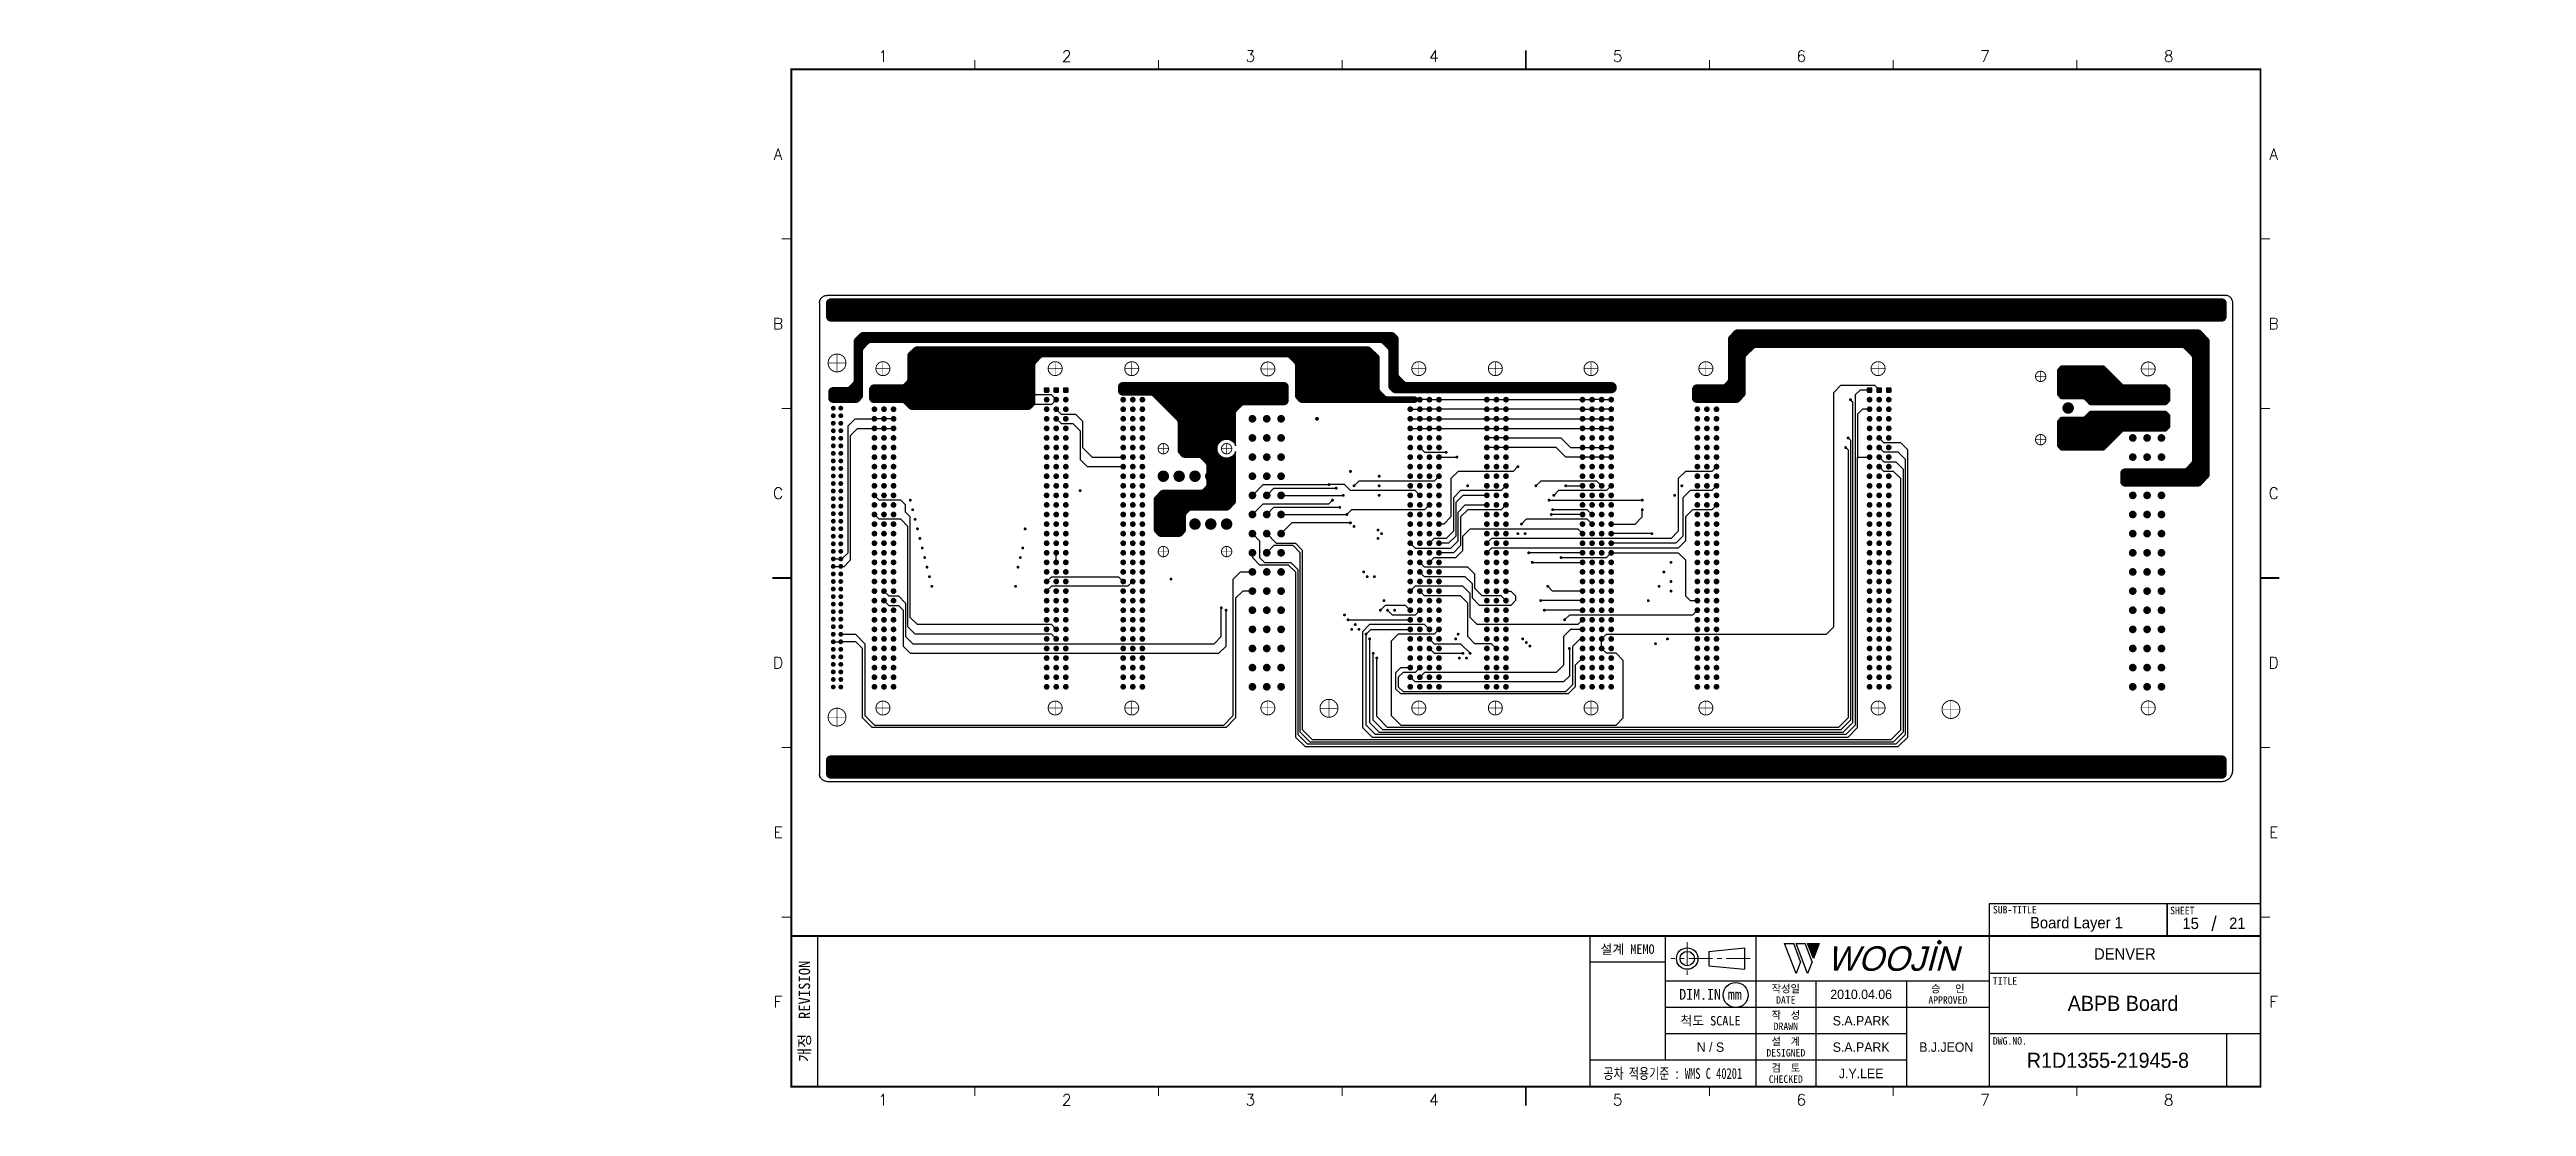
# Model space of a CAD drawing. Extents: x 295 to 953, y 10 to 290.
import ezdxf
from ezdxf.enums import TextEntityAlignment as Align

# ---------------------------------------------------------------- set-up
doc = ezdxf.new("R2010")
doc.units = 0
doc.header["$LTSCALE"] = 5
doc.header["$MEASUREMENT"] = 0
doc.linetypes.add('CENTER', pattern=[2, 1.25, -0.25, 0.25, -0.25])
doc.layers.get('0').update_dxf_attribs({"linetype": 'CONTINUOUS', "lineweight": 25})
for name, color, linetype, lineweight in [('2', 2, 'CENTER', 13), ('4', 4, 'CONTINUOUS', 18), ('6', 6, 'CONTINUOUS', 13)]:
    doc.layers.add(name, color=color, linetype=linetype, lineweight=lineweight)
for name, color, linetype in [('DV-ABPB-A4_TOP', 14, 'CONTINUOUS'), ('SHEET', 3, 'CONTINUOUS'), ('문자', 4, 'CONTINUOUS'), ('테두리', 3, 'CONTINUOUS')]:
    doc.layers.add(name, color=color, linetype=linetype)
doc.styles.add('MARK', font='ARLRDBD.TTF')
doc.styles.get("Standard").update_dxf_attribs({"font": 'simplex.shx'})
doc.styles.add('굴림', font='')
doc.styles.add('굴림체', font='')
doc.styles.get('굴림').set_extended_font_data('Gulim')
doc.styles.get('굴림체').set_extended_font_data('GulimChe')

msp = doc.modelspace()

# ---------------------------------------------------------------- texts
at = {"color": 4, "style": '굴림'}
for s, p in [('2010.04.06', (775.98, 39.5)), ('S.A.PARK', (775.98, 32.5)), ('S.A.PARK', (775.98, 25.5)), ('B.J.JEON', (798.57, 25.5)), ('J.Y.LEE', (775.98, 18.5))]:
    msp.add_text(s, height=2.5, dxfattribs=at).set_placement(p, align=Align.MIDDLE_CENTER)
at = {"layer": '4', "style": '굴림'}
for s, p in [('Board Layer 1', (833.13, 58.53)), ('15', (863.44, 58.33)), ('21', (875.83, 58.38)), ('DENVER', (845.98, 50.24))]:
    msp.add_text(s, height=3, dxfattribs=at).set_placement(p, align=Align.MIDDLE_CENTER)
at = {"layer": '6', "char_height": 3.5278, "width": 39.2183, "attachment_point": 4}
for insert in [(295.11, 181.28), (295.11, 173.63)]:
    msp.add_mtext('{\\f굴림|b0|i0|c129;\\C7;', dxfattribs=dict(at, insert=insert))
at = {"layer": '6', "color": 4, "char_height": 3, "attachment_point": 4, "style": '굴림체'}
for insert, width in [((905.28, 137.42), 36.962), ((952.58, 106.26), 52.2944), ((952.58, 102.14), 52.2944), ((573.67, 73.54), 36.962)]:
    msp.add_mtext('{\\f굴림|b0|i0|c129;\\C7;', dxfattribs=dict(at, insert=insert, width=width))
at = {"layer": '문자', "style": '굴림'}
for s, height, p in [('ABPB Board', 4, (845.5, 37.11)), ('N / S', 2.5, (735.98, 25.5)), ('R1D1355-21945-8', 4, (841.48, 22))]:
    msp.add_text(s, height=height, dxfattribs=at).set_placement(p, align=Align.MIDDLE_CENTER)

# ---------------------------------------------------------------- blocks, each defined once
blk = doc.blocks.new('B')
at = {"layer": '문자'}
blk.add_hatch(color=256, dxfattribs=at).paths.add_polyline_path([(13.79, 10), (15.31, 6), (16.84, 10)])
at = {"color": 4, "const_width": 0.6}
blk.add_lwpolyline([(48.46, 10.32, 1), (49.06, 10.32, 1)], format="xyb", close=True, dxfattribs=at)
at = {"layer": '문자'}
for p, q in [((10.73, 2), (7.68, 10)), ((7.68, 10), (10.09, 10)), ((11.94, 5.16), (10.09, 10)), ((10.73, 10), (13.15, 10)), ((13.79, 2), (10.73, 10)), ((14.99, 5.16), (13.15, 10)), ((13.79, 10), (16.84, 10)), ((15.31, 6), (13.79, 10)), ((16.84, 10), (15.31, 6)), ((11.94, 5.16), (10.73, 2)), ((14.99, 5.16), (13.79, 2))]:
    blk.add_line(p, q, dxfattribs=at)
at = {"layer": '문자', "style": 'MARK', "oblique": 15}
blk.add_text('WOOJIN', height=6.5, dxfattribs=at).set_placement((36.4, 6), align=Align.MIDDLE_CENTER)
blk = doc.blocks.new('C')
blk.add_line((15, 285), (15, 285))
at = {"layer": '2'}
for p, q in [((252.83, 53.35), (252.83, 44.65)), ((269.53, 49), (248.48, 49))]:
    blk.add_line(p, q, dxfattribs=at)
at = {"layer": 'SHEET'}
for p, q in [((393.14, 60.3), (392.07, 56.28)), ((22, 55), (22, 15)), ((227, 55), (227, 15)), ((247, 55), (247, 22)), ((271, 55), (271, 15)), ((271, 55), (271, 15)), ((333, 55), (333, 15)), ((247, 48), (227, 48)), ((333, 43), (247, 43)), ((287, 43), (287, 15)), ((311, 43), (311, 15)), ((405, 45), (333, 45)), ((333, 36), (247, 36)), ((311, 29), (247, 29)), ((405, 29), (333, 29)), ((396, 29), (396, 15)), ((311, 22), (227, 22))]:
    blk.add_line(p, q, dxfattribs=at)
at = {"layer": 'SHEET', "color": 4}
for p, q in [((258.53, 50.9), (268.03, 51.85)), ((258.53, 50.9), (258.53, 47.1)), ((258.53, 47.1), (268.03, 46.15)), ((268.03, 51.85), (268.03, 46.15))]:
    blk.add_line(p, q, dxfattribs=at)
at = {"layer": 'SHEET'}
for points in [[(333, 55), (380.19, 55), (380.19, 63.49), (333, 63.49)], [(380.19, 55), (405, 55), (405, 63.49), (380.19, 63.49)]]:
    blk.add_lwpolyline(points, close=True, dxfattribs=at)
at = {"layer": 'SHEET', "color": 4}
for radius in [2.85, 1.9]:
    blk.add_circle((252.83, 49), radius, dxfattribs=at)
at = {"layer": 'SHEET'}
blk.add_circle((265.7, 39.32), 3.32, dxfattribs=at)
at = {"layer": '테두리'}
blk.add_line((405, 285), (405, 15), dxfattribs=at)
for points, const_width in [([(210, 290), (210, 285)], 0.5), ([(15, 285), (15, 15), (405, 15), (405, 285), (15, 285)], 0.5), ([(63.75, 287.5), (63.75, 285)], 0.3), ([(112.5, 287.5), (112.5, 285)], 0.3), ([(161.25, 287.5), (161.25, 285)], 0.3), ([(258.75, 287.5), (258.75, 285)], 0.3), ([(307.5, 287.5), (307.5, 285)], 0.3), ([(356.25, 287.5), (356.25, 285)], 0.3), ([(12.5, 240), (15, 240)], 0.3), ([(407.5, 240), (405, 240)], 0.3), ([(12.5, 195), (15, 195)], 0.3), ([(407.5, 195), (405, 195)], 0.3), ([(10, 150), (15, 150)], 0.5), ([(410, 150), (405, 150)], 0.5), ([(12.5, 105), (15, 105)], 0.3), ([(407.5, 105), (405, 105)], 0.3), ([(12.5, 60), (15, 60)], 0.3), ([(407.5, 60), (405, 60)], 0.3), ([(15, 55), (405, 55)], 0.5), ([(63.75, 12.5), (63.75, 15)], 0.3), ([(112.5, 12.5), (112.5, 15)], 0.3), ([(161.25, 12.5), (161.25, 15)], 0.3), ([(210, 10), (210, 15)], 0.5), ([(258.75, 12.5), (258.75, 15)], 0.3), ([(307.5, 12.5), (307.5, 15)], 0.3), ([(356.25, 12.5), (356.25, 15)], 0.3)]:
    blk.add_lwpolyline(points, dxfattribs=dict(at, const_width=const_width))
blk.add_blockref('B', (271, 43))
at = {"layer": '문자'}
for s, p in [('1', (39.38, 288.5)), ('2', (88.12, 288.5)), ('3', (136.88, 288.5)), ('4', (185.62, 288.5)), ('5', (234.38, 288.5)), ('6', (283.12, 288.5)), ('7', (331.88, 288.5)), ('8', (380.62, 288.5)), ('A', (11.5, 262.5)), ('A', (408.5, 262.5)), ('B', (11.5, 217.5)), ('B', (408.5, 217.5)), ('C', (11.5, 172.5)), ('C', (408.5, 172.5)), ('D', (11.5, 127.5)), ('D', (408.5, 127.5)), ('E', (11.5, 82.5)), ('E', (408.5, 82.5)), ('F', (11.5, 37.5)), ('F', (408.5, 37.5)), ('1', (39.38, 11.5)), ('2', (88.12, 11.5)), ('3', (136.88, 11.5)), ('4', (185.62, 11.5)), ('5', (234.38, 11.5)), ('6', (283.12, 11.5)), ('7', (331.88, 11.5)), ('8', (380.62, 11.5))]:
    blk.add_text(s, height=3, dxfattribs=at).set_placement(p, align=Align.MIDDLE)
at = {"layer": '문자', "style": '굴림체'}
for s, height, p in [('SUB-TITLE', 2, (339.77, 61.98)), ('SHEET', 2, (384.24, 61.74)), ('설계 MEMO', 2.5, (237, 51.5)), ('DIM.IN mm', 2.85, (259, 39.5)), ('작성일', 2, (279, 41)), ('승   인', 2, (322, 41)), ('척도 SCALE', 2.5, (259, 32.5)), ('작  성', 2, (279, 34)), ('DATE', 2, (279, 38)), ('APPROVED', 2, (322, 38)), ('설  계', 2, (279, 27)), ('DRAWN', 2, (279, 31)), ('DESIGNED', 2, (279, 24)), ('검  토', 2, (279, 20)), ('CHECKED', 2, (279, 17))]:
    blk.add_text(s, height=height, dxfattribs=at).set_placement(p, align=Align.MIDDLE_CENTER)
blk.add_text('개정  REVISION', height=3, rotation=90, dxfattribs=at).set_placement((18.5, 35), align=Align.MIDDLE_CENTER)
for s, p in [('TITLE', (333.95, 42.05)), ('DWG.NO.', (333.95, 26.15))]:
    blk.add_text(s, height=2, dxfattribs=at).set_placement(p)
at = {"layer": '문자', "style": '굴림체', "width": 0.75}
blk.add_text('공차 적용기준 : WMS C 40201', height=2.85, dxfattribs=at).set_placement((249, 18.5), align=Align.MIDDLE_CENTER)

# ---------------------------------------------------------------- linework, layer by layer
msp.add_line((491.98, 15), (491.98, 15))
msp.add_line((491.98, 15), (491.98, 15))
at = {"color": 7}
for points, const_width in [([(504.89, 221.75, 1), (507.39, 221.75, 1)], 2.5), ([(525.21, 221.75, 1), (527.71, 221.75, 1)], 2.5), ([(545.53, 221.75, 1), (548.03, 221.75, 1)], 2.5), ([(565.85, 221.75, 1), (568.35, 221.75, 1)], 2.5), ([(586.17, 221.75, 1), (588.67, 221.75, 1)], 2.5), ([(606.49, 221.75, 1), (608.99, 221.75, 1)], 2.5), ([(626.81, 221.75, 1), (629.31, 221.75, 1)], 2.5), ([(647.13, 221.75, 1), (649.63, 221.75, 1)], 2.5), ([(667.45, 221.75, 1), (669.95, 221.75, 1)], 2.5), ([(687.77, 221.75, 1), (690.27, 221.75, 1)], 2.5), ([(708.09, 221.75, 1), (710.59, 221.75, 1)], 2.5), ([(728.41, 221.75, 1), (730.91, 221.75, 1)], 2.5), ([(748.73, 221.75, 1), (751.23, 221.75, 1)], 2.5), ([(769.05, 221.75, 1), (771.55, 221.75, 1)], 2.5), ([(789.37, 221.75, 1), (791.87, 221.75, 1)], 2.5), ([(809.69, 221.75, 1), (812.19, 221.75, 1)], 2.5), ([(830.01, 221.75, 1), (832.51, 221.75, 1)], 2.5), ([(850.33, 221.75, 1), (852.83, 221.75, 1)], 2.5), ([(502.82, 199.07, 1), (503.46, 199.07, 1)], 0.635), ([(502.82, 197.07, 1), (503.46, 197.07, 1)], 0.635), ([(504.82, 197.07, 1), (505.46, 197.07, 1)], 0.635), ([(513.68, 197.33, 1), (514.44, 197.33, 1)], 0.762), ([(516.22, 197.33, 1), (516.98, 197.33, 1)], 0.762), ([(518.76, 197.33, 1), (519.52, 197.33, 1)], 0.762), ([(559.4, 197.33, 1), (560.16, 197.33, 1)], 0.762), ([(561.94, 197.33, 1), (562.7, 197.33, 1)], 0.762), ([(564.48, 197.33, 1), (565.24, 197.33, 1)], 0.762), ([(579.72, 197.33, 1), (580.48, 197.33, 1)], 0.762), ([(582.26, 197.33, 1), (583.02, 197.33, 1)], 0.762), ([(584.8, 197.33, 1), (585.56, 197.33, 1)], 0.762), ([(613.88, 197.33, 1), (614.9, 197.33, 1)], 1.02), ([(617.69, 197.33, 1), (618.71, 197.33, 1)], 1.02), ([(621.5, 197.33, 1), (622.52, 197.33, 1)], 1.02), ([(627.53, 199.87, 1), (627.92, 199.87, 1)], 0.381), ([(655.92, 197.33, 1), (656.68, 197.33, 1)], 0.762), ([(658.46, 197.33, 1), (659.22, 197.33, 1)], 0.762), ([(661, 197.33, 1), (661.76, 197.33, 1)], 0.762), ([(663.54, 197.33, 1), (664.3, 197.33, 1)], 0.762), ([(676.24, 197.33, 1), (677, 197.33, 1)], 0.762), ([(678.78, 197.33, 1), (679.54, 197.33, 1)], 0.762), ([(681.32, 197.33, 1), (682.08, 197.33, 1)], 0.762), ([(701.64, 197.33, 1), (702.4, 197.33, 1)], 0.762), ([(704.18, 197.33, 1), (704.94, 197.33, 1)], 0.762), ([(706.72, 197.33, 1), (707.48, 197.33, 1)], 0.762), ([(709.26, 197.33, 1), (710.02, 197.33, 1)], 0.762), ([(732.12, 197.33, 1), (732.88, 197.33, 1)], 0.762), ([(734.66, 197.33, 1), (735.42, 197.33, 1)], 0.762), ([(737.2, 197.33, 1), (737.96, 197.33, 1)], 0.762), ([(772.95, 197.33, 1), (773.33, 197.33, 1)], 0.381), ([(777.84, 197.33, 1), (778.6, 197.33, 1)], 0.762), ([(780.38, 197.33, 1), (781.14, 197.33, 1)], 0.762), ([(782.92, 197.33, 1), (783.68, 197.33, 1)], 0.762), ([(830.16, 199.31, 1), (831.69, 199.31, 1)], 1.52), ([(847.56, 197.33, 1), (848.58, 197.33, 1)], 1.02), ([(851.37, 197.33, 1), (852.39, 197.33, 1)], 1.02), ([(855.18, 197.33, 1), (856.2, 197.33, 1)], 1.02), ([(502.82, 195.07, 1), (503.46, 195.07, 1)], 0.635), ([(502.82, 193.07, 1), (503.46, 193.07, 1)], 0.635), ([(502.82, 191.07, 1), (503.46, 191.07, 1)], 0.635), ([(504.82, 195.07, 1), (505.46, 195.07, 1)], 0.635), ([(504.82, 193.07, 1), (505.46, 193.07, 1)], 0.635), ([(504.82, 191.07, 1), (505.46, 191.07, 1)], 0.635), ([(513.68, 194.79, 1), (514.44, 194.79, 1)], 0.762), ([(513.68, 192.25, 1), (514.44, 192.25, 1)], 0.762), ([(516.22, 194.79, 1), (516.98, 194.79, 1)], 0.762), ([(516.22, 192.25, 1), (516.98, 192.25, 1)], 0.762), ([(518.76, 194.79, 1), (519.52, 194.79, 1)], 0.762), ([(518.76, 192.25, 1), (519.52, 192.25, 1)], 0.762), ([(559.4, 194.79, 1), (560.16, 194.79, 1)], 0.762), ([(559.4, 192.25, 1), (560.16, 192.25, 1)], 0.762), ([(561.94, 194.79, 1), (562.7, 194.79, 1)], 0.762), ([(561.94, 192.25, 1), (562.7, 192.25, 1)], 0.762), ([(564.48, 194.79, 1), (565.24, 194.79, 1)], 0.762), ([(564.48, 192.25, 1), (565.24, 192.25, 1)], 0.762), ([(579.72, 194.79, 1), (580.48, 194.79, 1)], 0.762), ([(579.72, 192.25, 1), (580.48, 192.25, 1)], 0.762), ([(582.26, 194.79, 1), (583.02, 194.79, 1)], 0.762), ([(582.26, 192.25, 1), (583.02, 192.25, 1)], 0.762), ([(584.8, 194.79, 1), (585.56, 194.79, 1)], 0.762), ([(584.8, 192.25, 1), (585.56, 192.25, 1)], 0.762), ([(613.88, 192.25, 1), (614.9, 192.25, 1)], 1.02), ([(617.69, 192.25, 1), (618.71, 192.25, 1)], 1.02), ([(621.5, 192.25, 1), (622.52, 192.25, 1)], 1.02), ([(631.28, 192.25, 1), (631.79, 192.25, 1)], 0.508), ([(655.92, 194.79, 1), (656.68, 194.79, 1)], 0.762), ([(655.92, 192.25, 1), (656.68, 192.25, 1)], 0.762), ([(658.46, 194.79, 1), (659.22, 194.79, 1)], 0.762), ([(658.46, 192.25, 1), (659.22, 192.25, 1)], 0.762), ([(661, 194.79, 1), (661.76, 194.79, 1)], 0.762), ([(661, 192.25, 1), (661.76, 192.25, 1)], 0.762), ([(663.54, 194.79, 1), (664.3, 194.79, 1)], 0.762), ([(663.54, 192.25, 1), (664.3, 192.25, 1)], 0.762), ([(676.24, 194.79, 1), (677, 194.79, 1)], 0.762), ([(676.24, 192.25, 1), (677, 192.25, 1)], 0.762), ([(678.78, 194.79, 1), (679.54, 194.79, 1)], 0.762), ([(678.78, 192.25, 1), (679.54, 192.25, 1)], 0.762), ([(681.32, 194.79, 1), (682.08, 194.79, 1)], 0.762), ([(681.32, 192.25, 1), (682.08, 192.25, 1)], 0.762), ([(701.64, 194.79, 1), (702.4, 194.79, 1)], 0.762), ([(701.64, 192.25, 1), (702.4, 192.25, 1)], 0.762), ([(704.18, 194.79, 1), (704.94, 194.79, 1)], 0.762), ([(704.18, 192.25, 1), (704.94, 192.25, 1)], 0.762), ([(706.72, 194.79, 1), (707.48, 194.79, 1)], 0.762), ([(706.72, 192.25, 1), (707.48, 192.25, 1)], 0.762), ([(709.26, 194.79, 1), (710.02, 194.79, 1)], 0.762), ([(709.26, 192.25, 1), (710.02, 192.25, 1)], 0.762), ([(732.12, 194.79, 1), (732.88, 194.79, 1)], 0.762), ([(732.12, 192.25, 1), (732.88, 192.25, 1)], 0.762), ([(734.66, 194.79, 1), (735.42, 194.79, 1)], 0.762), ([(734.66, 192.25, 1), (735.42, 192.25, 1)], 0.762), ([(737.2, 194.79, 1), (737.96, 194.79, 1)], 0.762), ([(737.2, 192.25, 1), (737.96, 192.25, 1)], 0.762), ([(777.84, 194.79, 1), (778.6, 194.79, 1)], 0.762), ([(777.84, 192.25, 1), (778.6, 192.25, 1)], 0.762), ([(780.38, 194.79, 1), (781.14, 194.79, 1)], 0.762), ([(780.38, 192.25, 1), (781.14, 192.25, 1)], 0.762), ([(782.92, 194.79, 1), (783.68, 194.79, 1)], 0.762), ([(782.92, 192.25, 1), (783.68, 192.25, 1)], 0.762), ([(830.16, 195.11, 1), (831.69, 195.11, 1)], 1.52), ([(830.16, 190.91, 1), (831.69, 190.91, 1)], 1.52), ([(847.56, 192.25, 1), (848.58, 192.25, 1)], 1.02), ([(851.37, 192.25, 1), (852.39, 192.25, 1)], 1.02), ([(855.18, 192.25, 1), (856.2, 192.25, 1)], 1.02), ([(502.82, 189.07, 1), (503.46, 189.07, 1)], 0.635), ([(502.82, 187.07, 1), (503.46, 187.07, 1)], 0.635), ([(502.82, 185.07, 1), (503.46, 185.07, 1)], 0.635), ([(504.82, 189.07, 1), (505.46, 189.07, 1)], 0.635), ([(504.82, 187.07, 1), (505.46, 187.07, 1)], 0.635), ([(504.82, 185.07, 1), (505.46, 185.07, 1)], 0.635), ([(513.68, 189.71, 1), (514.44, 189.71, 1)], 0.762), ([(513.68, 187.17, 1), (514.44, 187.17, 1)], 0.762), ([(513.68, 184.63, 1), (514.44, 184.63, 1)], 0.762), ([(516.22, 189.71, 1), (516.98, 189.71, 1)], 0.762), ([(516.22, 187.17, 1), (516.98, 187.17, 1)], 0.762), ([(516.22, 184.63, 1), (516.98, 184.63, 1)], 0.762), ([(518.76, 189.71, 1), (519.52, 189.71, 1)], 0.762), ([(518.76, 187.17, 1), (519.52, 187.17, 1)], 0.762), ([(518.76, 184.63, 1), (519.52, 184.63, 1)], 0.762), ([(559.4, 189.71, 1), (560.16, 189.71, 1)], 0.762), ([(559.4, 187.17, 1), (560.16, 187.17, 1)], 0.762), ([(559.4, 184.63, 1), (560.16, 184.63, 1)], 0.762), ([(561.94, 189.71, 1), (562.7, 189.71, 1)], 0.762), ([(561.94, 187.17, 1), (562.7, 187.17, 1)], 0.762), ([(561.94, 184.63, 1), (562.7, 184.63, 1)], 0.762), ([(564.48, 189.71, 1), (565.24, 189.71, 1)], 0.762), ([(564.48, 187.17, 1), (565.24, 187.17, 1)], 0.762), ([(564.48, 184.63, 1), (565.24, 184.63, 1)], 0.762), ([(579.72, 189.71, 1), (580.48, 189.71, 1)], 0.762), ([(579.72, 187.17, 1), (580.48, 187.17, 1)], 0.762), ([(579.72, 184.63, 1), (580.48, 184.63, 1)], 0.762), ([(582.26, 189.71, 1), (583.02, 189.71, 1)], 0.762), ([(582.26, 187.17, 1), (583.02, 187.17, 1)], 0.762), ([(582.26, 184.63, 1), (583.02, 184.63, 1)], 0.762), ([(584.8, 189.71, 1), (585.56, 189.71, 1)], 0.762), ([(584.8, 187.17, 1), (585.56, 187.17, 1)], 0.762), ([(584.8, 184.63, 1), (585.56, 184.63, 1)], 0.762), ([(613.88, 187.17, 1), (614.9, 187.17, 1)], 1.02), ([(617.69, 187.17, 1), (618.71, 187.17, 1)], 1.02), ([(621.5, 187.17, 1), (622.52, 187.17, 1)], 1.02), ([(655.92, 189.71, 1), (656.68, 189.71, 1)], 0.762), ([(655.92, 187.17, 1), (656.68, 187.17, 1)], 0.762), ([(655.92, 184.63, 1), (656.68, 184.63, 1)], 0.762), ([(658.46, 189.71, 1), (659.22, 189.71, 1)], 0.762), ([(658.46, 187.17, 1), (659.22, 187.17, 1)], 0.762), ([(658.46, 184.63, 1), (659.22, 184.63, 1)], 0.762), ([(661, 189.71, 1), (661.76, 189.71, 1)], 0.762), ([(661, 187.17, 1), (661.76, 187.17, 1)], 0.762), ([(661, 184.63, 1), (661.76, 184.63, 1)], 0.762), ([(663.54, 189.71, 1), (664.3, 189.71, 1)], 0.762), ([(663.54, 187.17, 1), (664.3, 187.17, 1)], 0.762), ([(663.54, 184.63, 1), (664.3, 184.63, 1)], 0.762), ([(676.24, 189.71, 1), (677, 189.71, 1)], 0.762), ([(676.24, 187.17, 1), (677, 187.17, 1)], 0.762), ([(676.24, 184.63, 1), (677, 184.63, 1)], 0.762), ([(678.78, 189.71, 1), (679.54, 189.71, 1)], 0.762), ([(678.78, 187.17, 1), (679.54, 187.17, 1)], 0.762), ([(678.78, 184.63, 1), (679.54, 184.63, 1)], 0.762), ([(681.32, 189.71, 1), (682.08, 189.71, 1)], 0.762), ([(681.32, 187.17, 1), (682.08, 187.17, 1)], 0.762), ([(681.32, 184.63, 1), (682.08, 184.63, 1)], 0.762), ([(701.64, 189.71, 1), (702.4, 189.71, 1)], 0.762), ([(701.64, 187.17, 1), (702.4, 187.17, 1)], 0.762), ([(701.64, 184.63, 1), (702.4, 184.63, 1)], 0.762), ([(704.18, 189.71, 1), (704.94, 189.71, 1)], 0.762), ([(704.18, 187.17, 1), (704.94, 187.17, 1)], 0.762), ([(704.18, 184.63, 1), (704.94, 184.63, 1)], 0.762), ([(706.72, 189.71, 1), (707.48, 189.71, 1)], 0.762), ([(706.72, 187.17, 1), (707.48, 187.17, 1)], 0.762), ([(706.72, 184.63, 1), (707.48, 184.63, 1)], 0.762), ([(709.26, 189.71, 1), (710.02, 189.71, 1)], 0.762), ([(709.26, 187.17, 1), (710.02, 187.17, 1)], 0.762), ([(709.26, 184.63, 1), (710.02, 184.63, 1)], 0.762), ([(732.12, 189.71, 1), (732.88, 189.71, 1)], 0.762), ([(732.12, 187.17, 1), (732.88, 187.17, 1)], 0.762), ([(732.12, 184.63, 1), (732.88, 184.63, 1)], 0.762), ([(734.66, 189.71, 1), (735.42, 189.71, 1)], 0.762), ([(734.66, 187.17, 1), (735.42, 187.17, 1)], 0.762), ([(734.66, 184.63, 1), (735.42, 184.63, 1)], 0.762), ([(737.2, 189.71, 1), (737.96, 189.71, 1)], 0.762), ([(737.2, 187.17, 1), (737.96, 187.17, 1)], 0.762), ([(737.2, 184.63, 1), (737.96, 184.63, 1)], 0.762), ([(771.68, 184.63, 1), (772.06, 184.63, 1)], 0.381), ([(772.31, 187.17, 1), (772.7, 187.17, 1)], 0.381), ([(777.84, 189.71, 1), (778.6, 189.71, 1)], 0.762), ([(777.84, 187.17, 1), (778.6, 187.17, 1)], 0.762), ([(777.84, 184.63, 1), (778.6, 184.63, 1)], 0.762), ([(780.38, 189.71, 1), (781.14, 189.71, 1)], 0.762), ([(780.38, 187.17, 1), (781.14, 187.17, 1)], 0.762), ([(780.38, 184.63, 1), (781.14, 184.63, 1)], 0.762), ([(782.92, 189.71, 1), (783.68, 189.71, 1)], 0.762), ([(782.92, 187.17, 1), (783.68, 187.17, 1)], 0.762), ([(782.92, 184.63, 1), (783.68, 184.63, 1)], 0.762), ([(830.16, 186.71, 1), (831.69, 186.71, 1)], 1.52), ([(847.56, 187.17, 1), (848.58, 187.17, 1)], 1.02), ([(851.37, 187.17, 1), (852.39, 187.17, 1)], 1.02), ([(855.18, 187.17, 1), (856.2, 187.17, 1)], 1.02), ([(502.82, 183.07, 1), (503.46, 183.07, 1)], 0.635), ([(502.82, 181.07, 1), (503.46, 181.07, 1)], 0.635), ([(502.82, 179.07, 1), (503.46, 179.07, 1)], 0.635), ([(502.82, 177.07, 1), (503.46, 177.07, 1)], 0.635), ([(504.82, 183.07, 1), (505.46, 183.07, 1)], 0.635), ([(504.82, 181.07, 1), (505.46, 181.07, 1)], 0.635), ([(504.82, 179.07, 1), (505.46, 179.07, 1)], 0.635), ([(504.82, 177.07, 1), (505.46, 177.07, 1)], 0.635), ([(513.68, 182.09, 1), (514.44, 182.09, 1)], 0.762), ([(513.68, 179.55, 1), (514.44, 179.55, 1)], 0.762), ([(513.68, 177.01, 1), (514.44, 177.01, 1)], 0.762), ([(516.22, 182.09, 1), (516.98, 182.09, 1)], 0.762), ([(516.22, 179.55, 1), (516.98, 179.55, 1)], 0.762), ([(516.22, 177.01, 1), (516.98, 177.01, 1)], 0.762), ([(518.76, 182.09, 1), (519.52, 182.09, 1)], 0.762), ([(518.76, 179.55, 1), (519.52, 179.55, 1)], 0.762), ([(518.76, 177.01, 1), (519.52, 177.01, 1)], 0.762), ([(559.4, 182.09, 1), (560.16, 182.09, 1)], 0.762), ([(559.4, 179.55, 1), (560.16, 179.55, 1)], 0.762), ([(559.4, 177.01, 1), (560.16, 177.01, 1)], 0.762), ([(561.94, 182.09, 1), (562.7, 182.09, 1)], 0.762), ([(561.94, 179.55, 1), (562.7, 179.55, 1)], 0.762), ([(561.94, 177.01, 1), (562.7, 177.01, 1)], 0.762), ([(564.48, 182.09, 1), (565.24, 182.09, 1)], 0.762), ([(564.48, 179.55, 1), (565.24, 179.55, 1)], 0.762), ([(564.48, 177.01, 1), (565.24, 177.01, 1)], 0.762), ([(579.72, 182.09, 1), (580.48, 182.09, 1)], 0.762), ([(579.72, 179.55, 1), (580.48, 179.55, 1)], 0.762), ([(579.72, 177.01, 1), (580.48, 177.01, 1)], 0.762), ([(582.26, 182.09, 1), (583.02, 182.09, 1)], 0.762), ([(582.26, 179.55, 1), (583.02, 179.55, 1)], 0.762), ([(582.26, 177.01, 1), (583.02, 177.01, 1)], 0.762), ([(584.8, 182.09, 1), (585.56, 182.09, 1)], 0.762), ([(584.8, 179.55, 1), (585.56, 179.55, 1)], 0.762), ([(584.8, 177.01, 1), (585.56, 177.01, 1)], 0.762), ([(589.99, 177.01, 1), (591.51, 177.01, 1)], 1.52), ([(594.19, 177.01, 1), (595.71, 177.01, 1)], 1.52), ([(598.39, 177.01, 1), (599.91, 177.01, 1)], 1.52), ([(602.59, 177.01, 1), (604.11, 177.01, 1)], 1.52), ([(613.88, 182.09, 1), (614.9, 182.09, 1)], 1.02), ([(613.88, 177.01, 1), (614.9, 177.01, 1)], 1.02), ([(617.69, 182.09, 1), (618.71, 182.09, 1)], 1.02), ([(617.69, 177.01, 1), (618.71, 177.01, 1)], 1.02), ([(621.5, 182.09, 1), (622.52, 182.09, 1)], 1.02), ([(621.5, 177.01, 1), (622.52, 177.01, 1)], 1.02), ([(640.23, 178.28, 1), (640.62, 178.28, 1)], 0.381), ([(655.92, 182.09, 1), (656.68, 182.09, 1)], 0.762), ([(655.92, 179.55, 1), (656.68, 179.55, 1)], 0.762), ([(655.92, 177.01, 1), (656.68, 177.01, 1)], 0.762), ([(658.46, 182.09, 1), (659.22, 182.09, 1)], 0.762), ([(658.46, 179.55, 1), (659.22, 179.55, 1)], 0.762), ([(658.46, 177.01, 1), (659.22, 177.01, 1)], 0.762), ([(661, 182.09, 1), (661.76, 182.09, 1)], 0.762), ([(661, 179.55, 1), (661.76, 179.55, 1)], 0.762), ([(661, 177.01, 1), (661.76, 177.01, 1)], 0.762), ([(663.54, 182.09, 1), (664.3, 182.09, 1)], 0.762), ([(663.54, 179.55, 1), (664.3, 179.55, 1)], 0.762), ([(663.54, 177.01, 1), (664.3, 177.01, 1)], 0.762), ([(665.63, 183.36, 1), (666.02, 183.36, 1)], 0.381), ([(668.49, 182.09, 1), (668.87, 182.09, 1)], 0.381), ([(676.24, 182.09, 1), (677, 182.09, 1)], 0.762), ([(676.24, 179.55, 1), (677, 179.55, 1)], 0.762), ([(676.24, 177.01, 1), (677, 177.01, 1)], 0.762), ([(678.78, 182.09, 1), (679.54, 182.09, 1)], 0.762), ([(678.78, 179.55, 1), (679.54, 179.55, 1)], 0.762), ([(678.78, 177.01, 1), (679.54, 177.01, 1)], 0.762), ([(681.32, 182.09, 1), (682.08, 182.09, 1)], 0.762), ([(681.32, 179.55, 1), (682.08, 179.55, 1)], 0.762), ([(681.32, 177.01, 1), (682.08, 177.01, 1)], 0.762), ([(684.68, 179.55, 1), (685.07, 179.55, 1)], 0.381), ([(701.64, 182.09, 1), (702.4, 182.09, 1)], 0.762), ([(701.64, 179.55, 1), (702.4, 179.55, 1)], 0.762), ([(701.64, 177.01, 1), (702.4, 177.01, 1)], 0.762), ([(704.18, 182.09, 1), (704.94, 182.09, 1)], 0.762), ([(704.18, 179.55, 1), (704.94, 179.55, 1)], 0.762), ([(704.18, 177.01, 1), (704.94, 177.01, 1)], 0.762), ([(706.72, 182.09, 1), (707.48, 182.09, 1)], 0.762), ([(706.72, 179.55, 1), (707.48, 179.55, 1)], 0.762), ([(706.72, 177.01, 1), (707.48, 177.01, 1)], 0.762), ([(709.26, 182.09, 1), (710.02, 182.09, 1)], 0.762), ([(709.26, 179.55, 1), (710.02, 179.55, 1)], 0.762), ([(709.26, 177.01, 1), (710.02, 177.01, 1)], 0.762), ([(732.12, 182.09, 1), (732.88, 182.09, 1)], 0.762), ([(732.12, 179.55, 1), (732.88, 179.55, 1)], 0.762), ([(732.12, 177.01, 1), (732.88, 177.01, 1)], 0.762), ([(734.66, 182.09, 1), (735.42, 182.09, 1)], 0.762), ([(734.66, 179.55, 1), (735.42, 179.55, 1)], 0.762), ([(734.66, 177.01, 1), (735.42, 177.01, 1)], 0.762), ([(737.2, 182.09, 1), (737.96, 182.09, 1)], 0.762), ([(737.2, 179.55, 1), (737.96, 179.55, 1)], 0.762), ([(737.2, 177.01, 1), (737.96, 177.01, 1)], 0.762), ([(777.84, 182.09, 1), (778.6, 182.09, 1)], 0.762), ([(777.84, 179.55, 1), (778.6, 179.55, 1)], 0.762), ([(777.84, 177.01, 1), (778.6, 177.01, 1)], 0.762), ([(780.38, 182.09, 1), (781.14, 182.09, 1)], 0.762), ([(780.38, 179.55, 1), (781.14, 179.55, 1)], 0.762), ([(780.38, 177.01, 1), (781.14, 177.01, 1)], 0.762), ([(782.92, 182.09, 1), (783.68, 182.09, 1)], 0.762), ([(782.92, 179.55, 1), (783.68, 179.55, 1)], 0.762), ([(782.92, 177.01, 1), (783.68, 177.01, 1)], 0.762), ([(847.56, 182.09, 1), (848.58, 182.09, 1)], 1.02), ([(847.56, 177.01, 1), (848.58, 177.01, 1)], 1.02), ([(851.37, 182.09, 1), (852.39, 182.09, 1)], 1.02), ([(851.37, 177.01, 1), (852.39, 177.01, 1)], 1.02), ([(855.18, 182.09, 1), (856.2, 182.09, 1)], 1.02), ([(855.18, 177.01, 1), (856.2, 177.01, 1)], 1.02), ([(502.82, 175.07, 1), (503.46, 175.07, 1)], 0.635), ([(502.82, 173.07, 1), (503.46, 173.07, 1)], 0.635), ([(502.82, 171.07, 1), (503.46, 171.07, 1)], 0.635), ([(504.82, 175.07, 1), (505.46, 175.07, 1)], 0.635), ([(504.82, 173.07, 1), (505.46, 173.07, 1)], 0.635), ([(504.82, 171.07, 1), (505.46, 171.07, 1)], 0.635), ([(513.68, 174.47, 1), (514.44, 174.47, 1)], 0.762), ([(513.68, 171.93, 1), (514.44, 171.93, 1)], 0.762), ([(516.22, 174.47, 1), (516.98, 174.47, 1)], 0.762), ([(516.22, 171.93, 1), (516.98, 171.93, 1)], 0.762), ([(518.76, 174.47, 1), (519.52, 174.47, 1)], 0.762), ([(518.76, 171.93, 1), (519.52, 171.93, 1)], 0.762), ([(523.39, 170.66, 1), (523.78, 170.66, 1)], 0.381), ([(559.4, 174.47, 1), (560.16, 174.47, 1)], 0.762), ([(559.4, 171.93, 1), (560.16, 171.93, 1)], 0.762), ([(561.94, 174.47, 1), (562.7, 174.47, 1)], 0.762), ([(561.94, 171.93, 1), (562.7, 171.93, 1)], 0.762), ([(564.48, 174.47, 1), (565.24, 174.47, 1)], 0.762), ([(564.48, 171.93, 1), (565.24, 171.93, 1)], 0.762), ([(568.48, 173.2, 1), (568.86, 173.2, 1)], 0.381), ([(579.72, 174.47, 1), (580.48, 174.47, 1)], 0.762), ([(579.72, 171.93, 1), (580.48, 171.93, 1)], 0.762), ([(582.26, 174.47, 1), (583.02, 174.47, 1)], 0.762), ([(582.26, 171.93, 1), (583.02, 171.93, 1)], 0.762), ([(584.8, 174.47, 1), (585.56, 174.47, 1)], 0.762), ([(584.8, 171.93, 1), (585.56, 171.93, 1)], 0.762), ([(613.88, 171.93, 1), (614.9, 171.93, 1)], 1.02), ([(617.69, 171.93, 1), (618.71, 171.93, 1)], 1.02), ([(621.5, 171.93, 1), (622.52, 171.93, 1)], 1.02), ([(634.52, 174.79, 1), (634.9, 174.79, 1)], 0.381), ([(635.47, 170.66, 1), (635.85, 170.66, 1)], 0.381), ([(636.42, 173.84, 1), (636.81, 173.84, 1)], 0.381), ([(638.33, 171.93, 1), (638.71, 171.93, 1)], 0.381), ([(641.19, 174.47, 1), (641.57, 174.47, 1)], 0.381), ([(647.85, 177.01, 1), (648.24, 177.01, 1)], 0.381), ([(647.85, 174.47, 1), (648.24, 174.47, 1)], 0.381), ([(647.85, 171.93, 1), (648.24, 171.93, 1)], 0.381), ([(655.92, 174.47, 1), (656.68, 174.47, 1)], 0.762), ([(655.92, 171.93, 1), (656.68, 171.93, 1)], 0.762), ([(658.46, 174.47, 1), (659.22, 174.47, 1)], 0.762), ([(658.46, 171.93, 1), (659.22, 171.93, 1)], 0.762), ([(661, 174.47, 1), (661.76, 174.47, 1)], 0.762), ([(661, 171.93, 1), (661.76, 171.93, 1)], 0.762), ([(663.54, 174.47, 1), (664.3, 174.47, 1)], 0.762), ([(663.54, 171.93, 1), (664.3, 171.93, 1)], 0.762), ([(671.35, 174.47, 1), (671.73, 174.47, 1)], 0.381), ([(676.24, 174.47, 1), (677, 174.47, 1)], 0.762), ([(676.24, 171.93, 1), (677, 171.93, 1)], 0.762), ([(678.78, 174.47, 1), (679.54, 174.47, 1)], 0.762), ([(678.78, 171.93, 1), (679.54, 171.93, 1)], 0.762), ([(681.32, 174.47, 1), (682.08, 174.47, 1)], 0.762), ([(681.32, 171.93, 1), (682.08, 171.93, 1)], 0.762), ([(689.45, 174.47, 1), (689.83, 174.47, 1)], 0.381), ([(692.94, 170.66, 1), (693.32, 170.66, 1)], 0.381), ([(694.21, 171.93, 1), (694.59, 171.93, 1)], 0.381), ([(697.38, 174.47, 1), (697.77, 174.47, 1)], 0.381), ([(701.64, 174.47, 1), (702.4, 174.47, 1)], 0.762), ([(701.64, 171.93, 1), (702.4, 171.93, 1)], 0.762), ([(704.18, 174.47, 1), (704.94, 174.47, 1)], 0.762), ([(704.18, 171.93, 1), (704.94, 171.93, 1)], 0.762), ([(706.72, 174.47, 1), (707.48, 174.47, 1)], 0.762), ([(706.72, 171.93, 1), (707.48, 171.93, 1)], 0.762), ([(709.26, 174.47, 1), (710.02, 174.47, 1)], 0.762), ([(709.26, 171.93, 1), (710.02, 171.93, 1)], 0.762), ([(717.7, 170.66, 1), (718.09, 170.66, 1)], 0.381), ([(726.28, 171.93, 1), (726.66, 171.93, 1)], 0.381), ([(728.18, 174.47, 1), (728.56, 174.47, 1)], 0.381), ([(732.12, 174.47, 1), (732.88, 174.47, 1)], 0.762), ([(732.12, 171.93, 1), (732.88, 171.93, 1)], 0.762), ([(734.66, 174.47, 1), (735.42, 174.47, 1)], 0.762), ([(734.66, 171.93, 1), (735.42, 171.93, 1)], 0.762), ([(737.2, 174.47, 1), (737.96, 174.47, 1)], 0.762), ([(737.2, 171.93, 1), (737.96, 171.93, 1)], 0.762), ([(777.84, 174.47, 1), (778.6, 174.47, 1)], 0.762), ([(777.84, 171.93, 1), (778.6, 171.93, 1)], 0.762), ([(780.38, 174.47, 1), (781.14, 174.47, 1)], 0.762), ([(780.38, 171.93, 1), (781.14, 171.93, 1)], 0.762), ([(782.92, 174.47, 1), (783.68, 174.47, 1)], 0.762), ([(782.92, 171.93, 1), (783.68, 171.93, 1)], 0.762), ([(847.56, 171.93, 1), (848.58, 171.93, 1)], 1.02), ([(851.37, 171.93, 1), (852.39, 171.93, 1)], 1.02), ([(855.18, 171.93, 1), (856.2, 171.93, 1)], 1.02), ([(502.82, 169.07, 1), (503.46, 169.07, 1)], 0.635), ([(502.82, 167.07, 1), (503.46, 167.07, 1)], 0.635), ([(502.82, 165.07, 1), (503.46, 165.07, 1)], 0.635), ([(504.82, 169.07, 1), (505.46, 169.07, 1)], 0.635), ([(504.82, 167.07, 1), (505.46, 167.07, 1)], 0.635), ([(504.82, 165.07, 1), (505.46, 165.07, 1)], 0.635), ([(513.68, 169.39, 1), (514.44, 169.39, 1)], 0.762), ([(513.68, 166.85, 1), (514.44, 166.85, 1)], 0.762), ([(513.68, 164.31, 1), (514.44, 164.31, 1)], 0.762), ([(516.22, 169.39, 1), (516.98, 169.39, 1)], 0.762), ([(516.22, 166.85, 1), (516.98, 166.85, 1)], 0.762), ([(516.22, 164.31, 1), (516.98, 164.31, 1)], 0.762), ([(518.76, 169.39, 1), (519.52, 169.39, 1)], 0.762), ([(518.76, 166.85, 1), (519.52, 166.85, 1)], 0.762), ([(518.76, 164.31, 1), (519.52, 164.31, 1)], 0.762), ([(524.03, 168.12, 1), (524.41, 168.12, 1)], 0.381), ([(524.66, 165.58, 1), (525.05, 165.58, 1)], 0.381), ([(559.4, 169.39, 1), (560.16, 169.39, 1)], 0.762), ([(559.4, 166.85, 1), (560.16, 166.85, 1)], 0.762), ([(559.4, 164.31, 1), (560.16, 164.31, 1)], 0.762), ([(561.94, 169.39, 1), (562.7, 169.39, 1)], 0.762), ([(561.94, 166.85, 1), (562.7, 166.85, 1)], 0.762), ([(561.94, 164.31, 1), (562.7, 164.31, 1)], 0.762), ([(564.48, 169.39, 1), (565.24, 169.39, 1)], 0.762), ([(564.48, 166.85, 1), (565.24, 166.85, 1)], 0.762), ([(564.48, 164.31, 1), (565.24, 164.31, 1)], 0.762), ([(579.72, 169.39, 1), (580.48, 169.39, 1)], 0.762), ([(579.72, 166.85, 1), (580.48, 166.85, 1)], 0.762), ([(579.72, 164.31, 1), (580.48, 164.31, 1)], 0.762), ([(582.26, 169.39, 1), (583.02, 169.39, 1)], 0.762), ([(582.26, 166.85, 1), (583.02, 166.85, 1)], 0.762), ([(582.26, 164.31, 1), (583.02, 164.31, 1)], 0.762), ([(584.8, 169.39, 1), (585.56, 169.39, 1)], 0.762), ([(584.8, 166.85, 1), (585.56, 166.85, 1)], 0.762), ([(584.8, 164.31, 1), (585.56, 164.31, 1)], 0.762), ([(594.19, 164.31, 1), (595.71, 164.31, 1)], 1.52), ([(598.39, 164.31, 1), (599.91, 164.31, 1)], 1.52), ([(602.59, 164.31, 1), (604.11, 164.31, 1)], 1.52), ([(606.79, 164.31, 1), (608.31, 164.31, 1)], 1.52), ([(613.88, 166.85, 1), (614.9, 166.85, 1)], 1.02), ([(617.69, 166.85, 1), (618.71, 166.85, 1)], 1.02), ([(621.5, 166.85, 1), (622.52, 166.85, 1)], 1.02), ([(637.38, 168.76, 1), (637.76, 168.76, 1)], 0.381), ([(639.28, 166.85, 1), (639.66, 166.85, 1)], 0.381), ([(640.23, 164.63, 1), (640.62, 164.63, 1)], 0.381), ([(655.92, 169.39, 1), (656.68, 169.39, 1)], 0.762), ([(655.92, 166.85, 1), (656.68, 166.85, 1)], 0.762), ([(655.92, 164.31, 1), (656.68, 164.31, 1)], 0.762), ([(658.46, 169.39, 1), (659.22, 169.39, 1)], 0.762), ([(658.46, 166.85, 1), (659.22, 166.85, 1)], 0.762), ([(658.46, 164.31, 1), (659.22, 164.31, 1)], 0.762), ([(661, 169.39, 1), (661.76, 169.39, 1)], 0.762), ([(661, 166.85, 1), (661.76, 166.85, 1)], 0.762), ([(661, 164.31, 1), (661.76, 164.31, 1)], 0.762), ([(663.54, 169.39, 1), (664.3, 169.39, 1)], 0.762), ([(663.54, 166.85, 1), (664.3, 166.85, 1)], 0.762), ([(663.54, 164.31, 1), (664.3, 164.31, 1)], 0.762), ([(676.24, 169.39, 1), (677, 169.39, 1)], 0.762), ([(676.24, 166.85, 1), (677, 166.85, 1)], 0.762), ([(676.24, 164.31, 1), (677, 164.31, 1)], 0.762), ([(678.78, 169.39, 1), (679.54, 169.39, 1)], 0.762), ([(678.78, 166.85, 1), (679.54, 166.85, 1)], 0.762), ([(678.78, 164.31, 1), (679.54, 164.31, 1)], 0.762), ([(681.32, 169.39, 1), (682.08, 169.39, 1)], 0.762), ([(681.32, 166.85, 1), (682.08, 166.85, 1)], 0.762), ([(681.32, 164.31, 1), (682.08, 164.31, 1)], 0.762), ([(685.64, 164.31, 1), (686.02, 164.31, 1)], 0.381), ([(693.57, 166.85, 1), (693.96, 166.85, 1)], 0.381), ([(693.89, 168.12, 1), (694.27, 168.12, 1)], 0.381), ([(701.64, 169.39, 1), (702.4, 169.39, 1)], 0.762), ([(701.64, 166.85, 1), (702.4, 166.85, 1)], 0.762), ([(701.64, 164.31, 1), (702.4, 164.31, 1)], 0.762), ([(704.18, 169.39, 1), (704.94, 169.39, 1)], 0.762), ([(704.18, 166.85, 1), (704.94, 166.85, 1)], 0.762), ([(704.18, 164.31, 1), (704.94, 164.31, 1)], 0.762), ([(706.72, 169.39, 1), (707.48, 169.39, 1)], 0.762), ([(706.72, 166.85, 1), (707.48, 166.85, 1)], 0.762), ([(706.72, 164.31, 1), (707.48, 164.31, 1)], 0.762), ([(709.26, 169.39, 1), (710.02, 169.39, 1)], 0.762), ([(709.26, 166.85, 1), (710.02, 166.85, 1)], 0.762), ([(709.26, 164.31, 1), (710.02, 164.31, 1)], 0.762), ([(717.7, 168.12, 1), (718.09, 168.12, 1)], 0.381), ([(732.12, 169.39, 1), (732.88, 169.39, 1)], 0.762), ([(732.12, 166.85, 1), (732.88, 166.85, 1)], 0.762), ([(732.12, 164.31, 1), (732.88, 164.31, 1)], 0.762), ([(734.66, 169.39, 1), (735.42, 169.39, 1)], 0.762), ([(734.66, 166.85, 1), (735.42, 166.85, 1)], 0.762), ([(734.66, 164.31, 1), (735.42, 164.31, 1)], 0.762), ([(737.2, 169.39, 1), (737.96, 169.39, 1)], 0.762), ([(737.2, 166.85, 1), (737.96, 166.85, 1)], 0.762), ([(737.2, 164.31, 1), (737.96, 164.31, 1)], 0.762), ([(777.84, 169.39, 1), (778.6, 169.39, 1)], 0.762), ([(777.84, 166.85, 1), (778.6, 166.85, 1)], 0.762), ([(777.84, 164.31, 1), (778.6, 164.31, 1)], 0.762), ([(780.38, 169.39, 1), (781.14, 169.39, 1)], 0.762), ([(780.38, 166.85, 1), (781.14, 166.85, 1)], 0.762), ([(780.38, 164.31, 1), (781.14, 164.31, 1)], 0.762), ([(782.92, 169.39, 1), (783.68, 169.39, 1)], 0.762), ([(782.92, 166.85, 1), (783.68, 166.85, 1)], 0.762), ([(782.92, 164.31, 1), (783.68, 164.31, 1)], 0.762), ([(847.56, 166.85, 1), (848.58, 166.85, 1)], 1.02), ([(851.37, 166.85, 1), (852.39, 166.85, 1)], 1.02), ([(855.18, 166.85, 1), (856.2, 166.85, 1)], 1.02), ([(502.82, 163.07, 1), (503.46, 163.07, 1)], 0.635), ([(502.82, 161.07, 1), (503.46, 161.07, 1)], 0.635), ([(502.82, 159.07, 1), (503.46, 159.07, 1)], 0.635), ([(504.82, 163.07, 1), (505.46, 163.07, 1)], 0.635), ([(504.82, 161.07, 1), (505.46, 161.07, 1)], 0.635), ([(504.82, 159.07, 1), (505.46, 159.07, 1)], 0.635), ([(513.68, 161.77, 1), (514.44, 161.77, 1)], 0.762), ([(513.68, 159.23, 1), (514.44, 159.23, 1)], 0.762), ([(516.22, 161.77, 1), (516.98, 161.77, 1)], 0.762), ([(516.22, 159.23, 1), (516.98, 159.23, 1)], 0.762), ([(518.76, 161.77, 1), (519.52, 161.77, 1)], 0.762), ([(518.76, 159.23, 1), (519.52, 159.23, 1)], 0.762), ([(525.3, 163.04, 1), (525.68, 163.04, 1)], 0.381), ([(525.93, 160.5, 1), (526.32, 160.5, 1)], 0.381), ([(526.57, 157.96, 1), (526.95, 157.96, 1)], 0.381), ([(553.24, 157.96, 1), (553.62, 157.96, 1)], 0.381), ([(553.87, 163.04, 1), (554.26, 163.04, 1)], 0.381), ([(559.4, 161.77, 1), (560.16, 161.77, 1)], 0.762), ([(559.4, 159.23, 1), (560.16, 159.23, 1)], 0.762), ([(561.94, 161.77, 1), (562.7, 161.77, 1)], 0.762), ([(561.94, 159.23, 1), (562.7, 159.23, 1)], 0.762), ([(564.48, 161.77, 1), (565.24, 161.77, 1)], 0.762), ([(564.48, 159.23, 1), (565.24, 159.23, 1)], 0.762), ([(579.72, 161.77, 1), (580.48, 161.77, 1)], 0.762), ([(579.72, 159.23, 1), (580.48, 159.23, 1)], 0.762), ([(582.26, 161.77, 1), (583.02, 161.77, 1)], 0.762), ([(582.26, 159.23, 1), (583.02, 159.23, 1)], 0.762), ([(584.8, 161.77, 1), (585.56, 161.77, 1)], 0.762), ([(584.8, 159.23, 1), (585.56, 159.23, 1)], 0.762), ([(613.88, 161.77, 1), (614.9, 161.77, 1)], 1.02), ([(617.69, 161.77, 1), (618.71, 161.77, 1)], 1.02), ([(621.5, 161.77, 1), (622.52, 161.77, 1)], 1.02), ([(641.19, 163.68, 1), (641.57, 163.68, 1)], 0.381), ([(647.54, 162.73, 1), (647.92, 162.73, 1)], 0.381), ([(647.54, 160.5, 1), (647.92, 160.5, 1)], 0.381), ([(648.49, 161.77, 1), (648.87, 161.77, 1)], 0.381), ([(655.92, 161.77, 1), (656.68, 161.77, 1)], 0.762), ([(655.92, 159.23, 1), (656.68, 159.23, 1)], 0.762), ([(658.46, 161.77, 1), (659.22, 161.77, 1)], 0.762), ([(658.46, 159.23, 1), (659.22, 159.23, 1)], 0.762), ([(661, 161.77, 1), (661.76, 161.77, 1)], 0.762), ([(661, 159.23, 1), (661.76, 159.23, 1)], 0.762), ([(663.54, 161.77, 1), (664.3, 161.77, 1)], 0.762), ([(663.54, 159.23, 1), (664.3, 159.23, 1)], 0.762), ([(676.24, 161.77, 1), (677, 161.77, 1)], 0.762), ([(676.24, 159.23, 1), (677, 159.23, 1)], 0.762), ([(678.78, 161.77, 1), (679.54, 161.77, 1)], 0.762), ([(678.78, 159.23, 1), (679.54, 159.23, 1)], 0.762), ([(681.32, 161.77, 1), (682.08, 161.77, 1)], 0.762), ([(681.32, 159.23, 1), (682.08, 159.23, 1)], 0.762), ([(684.68, 161.77, 1), (685.07, 161.77, 1)], 0.381), ([(686.59, 161.77, 1), (686.97, 161.77, 1)], 0.381), ([(701.64, 161.77, 1), (702.4, 161.77, 1)], 0.762), ([(701.64, 159.23, 1), (702.4, 159.23, 1)], 0.762), ([(704.18, 161.77, 1), (704.94, 161.77, 1)], 0.762), ([(704.18, 159.23, 1), (704.94, 159.23, 1)], 0.762), ([(706.72, 161.77, 1), (707.48, 161.77, 1)], 0.762), ([(706.72, 159.23, 1), (707.48, 159.23, 1)], 0.762), ([(709.26, 161.77, 1), (710.02, 161.77, 1)], 0.762), ([(709.26, 159.23, 1), (710.02, 159.23, 1)], 0.762), ([(720.24, 161.77, 1), (720.63, 161.77, 1)], 0.381), ([(732.12, 161.77, 1), (732.88, 161.77, 1)], 0.762), ([(732.12, 159.23, 1), (732.88, 159.23, 1)], 0.762), ([(734.66, 161.77, 1), (735.42, 161.77, 1)], 0.762), ([(734.66, 159.23, 1), (735.42, 159.23, 1)], 0.762), ([(737.2, 161.77, 1), (737.96, 161.77, 1)], 0.762), ([(737.2, 159.23, 1), (737.96, 159.23, 1)], 0.762), ([(777.84, 161.77, 1), (778.6, 161.77, 1)], 0.762), ([(777.84, 159.23, 1), (778.6, 159.23, 1)], 0.762), ([(780.38, 161.77, 1), (781.14, 161.77, 1)], 0.762), ([(780.38, 159.23, 1), (781.14, 159.23, 1)], 0.762), ([(782.92, 161.77, 1), (783.68, 161.77, 1)], 0.762), ([(782.92, 159.23, 1), (783.68, 159.23, 1)], 0.762), ([(847.56, 161.77, 1), (848.58, 161.77, 1)], 1.02), ([(851.37, 161.77, 1), (852.39, 161.77, 1)], 1.02), ([(855.18, 161.77, 1), (856.2, 161.77, 1)], 1.02), ([(502.82, 157.07, 1), (503.46, 157.07, 1)], 0.635), ([(502.82, 155.07, 1), (503.46, 155.07, 1)], 0.635), ([(502.82, 153.07, 1), (503.46, 153.07, 1)], 0.635), ([(502.82, 151.07, 1), (503.46, 151.07, 1)], 0.635), ([(504.82, 157.07, 1), (505.46, 157.07, 1)], 0.635), ([(504.82, 155.07, 1), (505.46, 155.07, 1)], 0.635), ([(504.82, 153.07, 1), (505.46, 153.07, 1)], 0.635), ([(504.82, 151.07, 1), (505.46, 151.07, 1)], 0.635), ([(513.68, 156.69, 1), (514.44, 156.69, 1)], 0.762), ([(513.68, 154.15, 1), (514.44, 154.15, 1)], 0.762), ([(513.68, 151.61, 1), (514.44, 151.61, 1)], 0.762), ([(516.22, 156.69, 1), (516.98, 156.69, 1)], 0.762), ([(516.22, 154.15, 1), (516.98, 154.15, 1)], 0.762), ([(516.22, 151.61, 1), (516.98, 151.61, 1)], 0.762), ([(518.76, 156.69, 1), (519.52, 156.69, 1)], 0.762), ([(518.76, 154.15, 1), (519.52, 154.15, 1)], 0.762), ([(518.76, 151.61, 1), (519.52, 151.61, 1)], 0.762), ([(527.2, 155.42, 1), (527.59, 155.42, 1)], 0.381), ([(527.84, 152.88, 1), (528.22, 152.88, 1)], 0.381), ([(551.97, 152.88, 1), (552.35, 152.88, 1)], 0.381), ([(552.6, 155.42, 1), (552.99, 155.42, 1)], 0.381), ([(559.4, 156.69, 1), (560.16, 156.69, 1)], 0.762), ([(559.4, 154.15, 1), (560.16, 154.15, 1)], 0.762), ([(559.4, 151.61, 1), (560.16, 151.61, 1)], 0.762), ([(561.94, 156.69, 1), (562.7, 156.69, 1)], 0.762), ([(561.94, 154.15, 1), (562.7, 154.15, 1)], 0.762), ([(561.94, 151.61, 1), (562.7, 151.61, 1)], 0.762), ([(564.48, 156.69, 1), (565.24, 156.69, 1)], 0.762), ([(564.48, 154.15, 1), (565.24, 154.15, 1)], 0.762), ([(564.48, 151.61, 1), (565.24, 151.61, 1)], 0.762), ([(579.72, 156.69, 1), (580.48, 156.69, 1)], 0.762), ([(579.72, 154.15, 1), (580.48, 154.15, 1)], 0.762), ([(579.72, 151.61, 1), (580.48, 151.61, 1)], 0.762), ([(582.26, 156.69, 1), (583.02, 156.69, 1)], 0.762), ([(582.26, 154.15, 1), (583.02, 154.15, 1)], 0.762), ([(582.26, 151.61, 1), (583.02, 151.61, 1)], 0.762), ([(584.8, 156.69, 1), (585.56, 156.69, 1)], 0.762), ([(584.8, 154.15, 1), (585.56, 154.15, 1)], 0.762), ([(584.8, 151.61, 1), (585.56, 151.61, 1)], 0.762), ([(613.88, 156.69, 1), (614.9, 156.69, 1)], 1.02), ([(613.88, 151.61, 1), (614.9, 151.61, 1)], 1.02), ([(617.69, 156.69, 1), (618.71, 156.69, 1)], 1.02), ([(617.69, 151.61, 1), (618.71, 151.61, 1)], 1.02), ([(621.5, 156.69, 1), (622.52, 156.69, 1)], 1.02), ([(621.5, 151.61, 1), (622.52, 151.61, 1)], 1.02), ([(643.73, 151.61, 1), (644.11, 151.61, 1)], 0.381), ([(655.92, 156.69, 1), (656.68, 156.69, 1)], 0.762), ([(655.92, 154.15, 1), (656.68, 154.15, 1)], 0.762), ([(655.92, 151.61, 1), (656.68, 151.61, 1)], 0.762), ([(658.46, 156.69, 1), (659.22, 156.69, 1)], 0.762), ([(658.46, 154.15, 1), (659.22, 154.15, 1)], 0.762), ([(658.46, 151.61, 1), (659.22, 151.61, 1)], 0.762), ([(661, 156.69, 1), (661.76, 156.69, 1)], 0.762), ([(661, 154.15, 1), (661.76, 154.15, 1)], 0.762), ([(661, 151.61, 1), (661.76, 151.61, 1)], 0.762), ([(663.54, 156.69, 1), (664.3, 156.69, 1)], 0.762), ([(663.54, 154.15, 1), (664.3, 154.15, 1)], 0.762), ([(663.54, 151.61, 1), (664.3, 151.61, 1)], 0.762), ([(676.24, 156.69, 1), (677, 156.69, 1)], 0.762), ([(676.24, 154.15, 1), (677, 154.15, 1)], 0.762), ([(676.24, 151.61, 1), (677, 151.61, 1)], 0.762), ([(678.78, 156.69, 1), (679.54, 156.69, 1)], 0.762), ([(678.78, 154.15, 1), (679.54, 154.15, 1)], 0.762), ([(678.78, 151.61, 1), (679.54, 151.61, 1)], 0.762), ([(681.32, 156.69, 1), (682.08, 156.69, 1)], 0.762), ([(681.32, 154.15, 1), (682.08, 154.15, 1)], 0.762), ([(681.32, 151.61, 1), (682.08, 151.61, 1)], 0.762), ([(687.54, 156.69, 1), (687.92, 156.69, 1)], 0.381), ([(688.49, 154.15, 1), (688.88, 154.15, 1)], 0.381), ([(696.11, 155.42, 1), (696.5, 155.42, 1)], 0.381), ([(701.64, 156.69, 1), (702.4, 156.69, 1)], 0.762), ([(701.64, 154.15, 1), (702.4, 154.15, 1)], 0.762), ([(701.64, 151.61, 1), (702.4, 151.61, 1)], 0.762), ([(704.18, 156.69, 1), (704.94, 156.69, 1)], 0.762), ([(704.18, 154.15, 1), (704.94, 154.15, 1)], 0.762), ([(704.18, 151.61, 1), (704.94, 151.61, 1)], 0.762), ([(706.72, 156.69, 1), (707.48, 156.69, 1)], 0.762), ([(706.72, 154.15, 1), (707.48, 154.15, 1)], 0.762), ([(706.72, 151.61, 1), (707.48, 151.61, 1)], 0.762), ([(709.26, 156.69, 1), (710.02, 156.69, 1)], 0.762), ([(709.26, 154.15, 1), (710.02, 154.15, 1)], 0.762), ([(709.26, 151.61, 1), (710.02, 151.61, 1)], 0.762), ([(723.42, 151.61, 1), (723.8, 151.61, 1)], 0.381), ([(725.32, 154.15, 1), (725.71, 154.15, 1)], 0.381), ([(732.12, 156.69, 1), (732.88, 156.69, 1)], 0.762), ([(732.12, 154.15, 1), (732.88, 154.15, 1)], 0.762), ([(732.12, 151.61, 1), (732.88, 151.61, 1)], 0.762), ([(734.66, 156.69, 1), (735.42, 156.69, 1)], 0.762), ([(734.66, 154.15, 1), (735.42, 154.15, 1)], 0.762), ([(734.66, 151.61, 1), (735.42, 151.61, 1)], 0.762), ([(737.2, 156.69, 1), (737.96, 156.69, 1)], 0.762), ([(737.2, 154.15, 1), (737.96, 154.15, 1)], 0.762), ([(737.2, 151.61, 1), (737.96, 151.61, 1)], 0.762), ([(777.84, 156.69, 1), (778.6, 156.69, 1)], 0.762), ([(777.84, 154.15, 1), (778.6, 154.15, 1)], 0.762), ([(777.84, 151.61, 1), (778.6, 151.61, 1)], 0.762), ([(780.38, 156.69, 1), (781.14, 156.69, 1)], 0.762), ([(780.38, 154.15, 1), (781.14, 154.15, 1)], 0.762), ([(780.38, 151.61, 1), (781.14, 151.61, 1)], 0.762), ([(782.92, 156.69, 1), (783.68, 156.69, 1)], 0.762), ([(782.92, 154.15, 1), (783.68, 154.15, 1)], 0.762), ([(782.92, 151.61, 1), (783.68, 151.61, 1)], 0.762), ([(847.56, 156.69, 1), (848.58, 156.69, 1)], 1.02), ([(847.56, 151.61, 1), (848.58, 151.61, 1)], 1.02), ([(851.37, 156.69, 1), (852.39, 156.69, 1)], 1.02), ([(851.37, 151.61, 1), (852.39, 151.61, 1)], 1.02), ([(855.18, 156.69, 1), (856.2, 156.69, 1)], 1.02), ([(855.18, 151.61, 1), (856.2, 151.61, 1)], 1.02), ([(502.82, 149.07, 1), (503.46, 149.07, 1)], 0.635), ([(502.82, 147.07, 1), (503.46, 147.07, 1)], 0.635), ([(502.82, 145.07, 1), (503.46, 145.07, 1)], 0.635), ([(504.82, 149.07, 1), (505.46, 149.07, 1)], 0.635), ([(504.82, 147.07, 1), (505.46, 147.07, 1)], 0.635), ([(504.82, 145.07, 1), (505.46, 145.07, 1)], 0.635), ([(513.68, 149.07, 1), (514.44, 149.07, 1)], 0.762), ([(513.68, 146.53, 1), (514.44, 146.53, 1)], 0.762), ([(513.68, 143.99, 1), (514.44, 143.99, 1)], 0.762), ([(516.22, 149.07, 1), (516.98, 149.07, 1)], 0.762), ([(516.22, 146.53, 1), (516.98, 146.53, 1)], 0.762), ([(516.22, 143.99, 1), (516.98, 143.99, 1)], 0.762), ([(518.76, 149.07, 1), (519.52, 149.07, 1)], 0.762), ([(518.76, 146.53, 1), (519.52, 146.53, 1)], 0.762), ([(518.76, 143.99, 1), (519.52, 143.99, 1)], 0.762), ([(528.47, 150.34, 1), (528.86, 150.34, 1)], 0.381), ([(529.11, 147.8, 1), (529.49, 147.8, 1)], 0.381), ([(551.33, 147.8, 1), (551.72, 147.8, 1)], 0.381), ([(559.4, 149.07, 1), (560.16, 149.07, 1)], 0.762), ([(559.4, 146.53, 1), (560.16, 146.53, 1)], 0.762), ([(559.4, 143.99, 1), (560.16, 143.99, 1)], 0.762), ([(561.94, 149.07, 1), (562.7, 149.07, 1)], 0.762), ([(561.94, 146.53, 1), (562.7, 146.53, 1)], 0.762), ([(561.94, 143.99, 1), (562.7, 143.99, 1)], 0.762), ([(564.48, 149.07, 1), (565.24, 149.07, 1)], 0.762), ([(564.48, 146.53, 1), (565.24, 146.53, 1)], 0.762), ([(564.48, 143.99, 1), (565.24, 143.99, 1)], 0.762), ([(579.72, 149.07, 1), (580.48, 149.07, 1)], 0.762), ([(579.72, 146.53, 1), (580.48, 146.53, 1)], 0.762), ([(579.72, 143.99, 1), (580.48, 143.99, 1)], 0.762), ([(582.26, 149.07, 1), (583.02, 149.07, 1)], 0.762), ([(582.26, 146.53, 1), (583.02, 146.53, 1)], 0.762), ([(582.26, 143.99, 1), (583.02, 143.99, 1)], 0.762), ([(584.8, 149.07, 1), (585.56, 149.07, 1)], 0.762), ([(584.8, 146.53, 1), (585.56, 146.53, 1)], 0.762), ([(584.8, 143.99, 1), (585.56, 143.99, 1)], 0.762), ([(592.61, 149.71, 1), (592.99, 149.71, 1)], 0.381), ([(613.88, 146.53, 1), (614.9, 146.53, 1)], 1.02), ([(617.69, 146.53, 1), (618.71, 146.53, 1)], 1.02), ([(621.5, 146.53, 1), (622.52, 146.53, 1)], 1.02), ([(644.68, 150.34, 1), (645.06, 150.34, 1)], 0.381), ([(646.58, 150.34, 1), (646.97, 150.34, 1)], 0.381), ([(655.92, 149.07, 1), (656.68, 149.07, 1)], 0.762), ([(655.92, 146.53, 1), (656.68, 146.53, 1)], 0.762), ([(655.92, 143.99, 1), (656.68, 143.99, 1)], 0.762), ([(658.46, 149.07, 1), (659.22, 149.07, 1)], 0.762), ([(658.46, 146.53, 1), (659.22, 146.53, 1)], 0.762), ([(658.46, 143.99, 1), (659.22, 143.99, 1)], 0.762), ([(661, 149.07, 1), (661.76, 149.07, 1)], 0.762), ([(661, 146.53, 1), (661.76, 146.53, 1)], 0.762), ([(661, 143.99, 1), (661.76, 143.99, 1)], 0.762), ([(663.54, 149.07, 1), (664.3, 149.07, 1)], 0.762), ([(663.54, 146.53, 1), (664.3, 146.53, 1)], 0.762), ([(663.54, 143.99, 1), (664.3, 143.99, 1)], 0.762), ([(676.24, 149.07, 1), (677, 149.07, 1)], 0.762), ([(676.24, 146.53, 1), (677, 146.53, 1)], 0.762), ([(676.24, 143.99, 1), (677, 143.99, 1)], 0.762), ([(678.78, 149.07, 1), (679.54, 149.07, 1)], 0.762), ([(678.78, 146.53, 1), (679.54, 146.53, 1)], 0.762), ([(678.78, 143.99, 1), (679.54, 143.99, 1)], 0.762), ([(681.32, 149.07, 1), (682.08, 149.07, 1)], 0.762), ([(681.32, 146.53, 1), (682.08, 146.53, 1)], 0.762), ([(681.32, 143.99, 1), (682.08, 143.99, 1)], 0.762), ([(692.62, 147.8, 1), (693, 147.8, 1)], 0.381), ([(701.64, 149.07, 1), (702.4, 149.07, 1)], 0.762), ([(701.64, 146.53, 1), (702.4, 146.53, 1)], 0.762), ([(701.64, 143.99, 1), (702.4, 143.99, 1)], 0.762), ([(704.18, 149.07, 1), (704.94, 149.07, 1)], 0.762), ([(704.18, 146.53, 1), (704.94, 146.53, 1)], 0.762), ([(704.18, 143.99, 1), (704.94, 143.99, 1)], 0.762), ([(706.72, 149.07, 1), (707.48, 149.07, 1)], 0.762), ([(706.72, 146.53, 1), (707.48, 146.53, 1)], 0.762), ([(706.72, 143.99, 1), (707.48, 143.99, 1)], 0.762), ([(709.26, 149.07, 1), (710.02, 149.07, 1)], 0.762), ([(709.26, 146.53, 1), (710.02, 146.53, 1)], 0.762), ([(709.26, 143.99, 1), (710.02, 143.99, 1)], 0.762), ([(722.15, 147.8, 1), (722.53, 147.8, 1)], 0.381), ([(725.32, 149.07, 1), (725.71, 149.07, 1)], 0.381), ([(725.32, 146.53, 1), (725.71, 146.53, 1)], 0.381), ([(732.12, 149.07, 1), (732.88, 149.07, 1)], 0.762), ([(732.12, 146.53, 1), (732.88, 146.53, 1)], 0.762), ([(732.12, 143.99, 1), (732.88, 143.99, 1)], 0.762), ([(734.66, 149.07, 1), (735.42, 149.07, 1)], 0.762), ([(734.66, 146.53, 1), (735.42, 146.53, 1)], 0.762), ([(734.66, 143.99, 1), (735.42, 143.99, 1)], 0.762), ([(737.2, 149.07, 1), (737.96, 149.07, 1)], 0.762), ([(737.2, 146.53, 1), (737.96, 146.53, 1)], 0.762), ([(737.2, 143.99, 1), (737.96, 143.99, 1)], 0.762), ([(777.84, 149.07, 1), (778.6, 149.07, 1)], 0.762), ([(777.84, 146.53, 1), (778.6, 146.53, 1)], 0.762), ([(777.84, 143.99, 1), (778.6, 143.99, 1)], 0.762), ([(780.38, 149.07, 1), (781.14, 149.07, 1)], 0.762), ([(780.38, 146.53, 1), (781.14, 146.53, 1)], 0.762), ([(780.38, 143.99, 1), (781.14, 143.99, 1)], 0.762), ([(782.92, 149.07, 1), (783.68, 149.07, 1)], 0.762), ([(782.92, 146.53, 1), (783.68, 146.53, 1)], 0.762), ([(782.92, 143.99, 1), (783.68, 143.99, 1)], 0.762), ([(847.56, 146.53, 1), (848.58, 146.53, 1)], 1.02), ([(851.37, 146.53, 1), (852.39, 146.53, 1)], 1.02), ([(855.18, 146.53, 1), (856.2, 146.53, 1)], 1.02), ([(502.82, 143.07, 1), (503.46, 143.07, 1)], 0.635), ([(502.82, 141.07, 1), (503.46, 141.07, 1)], 0.635), ([(502.82, 139.07, 1), (503.46, 139.07, 1)], 0.635), ([(504.82, 143.07, 1), (505.46, 143.07, 1)], 0.635), ([(504.82, 141.07, 1), (505.46, 141.07, 1)], 0.635), ([(504.82, 139.07, 1), (505.46, 139.07, 1)], 0.635), ([(513.68, 141.45, 1), (514.44, 141.45, 1)], 0.762), ([(513.68, 138.91, 1), (514.44, 138.91, 1)], 0.762), ([(516.22, 141.45, 1), (516.98, 141.45, 1)], 0.762), ([(516.22, 138.91, 1), (516.98, 138.91, 1)], 0.762), ([(518.76, 141.45, 1), (519.52, 141.45, 1)], 0.762), ([(518.76, 138.91, 1), (519.52, 138.91, 1)], 0.762), ([(559.4, 141.45, 1), (560.16, 141.45, 1)], 0.762), ([(559.4, 138.91, 1), (560.16, 138.91, 1)], 0.762), ([(561.94, 141.45, 1), (562.7, 141.45, 1)], 0.762), ([(561.94, 138.91, 1), (562.7, 138.91, 1)], 0.762), ([(564.48, 141.45, 1), (565.24, 141.45, 1)], 0.762), ([(564.48, 138.91, 1), (565.24, 138.91, 1)], 0.762), ([(579.72, 141.45, 1), (580.48, 141.45, 1)], 0.762), ([(579.72, 138.91, 1), (580.48, 138.91, 1)], 0.762), ([(582.26, 141.45, 1), (583.02, 141.45, 1)], 0.762), ([(582.26, 138.91, 1), (583.02, 138.91, 1)], 0.762), ([(584.8, 141.45, 1), (585.56, 141.45, 1)], 0.762), ([(584.8, 138.91, 1), (585.56, 138.91, 1)], 0.762), ([(605.94, 142.09, 1), (606.33, 142.09, 1)], 0.381), ([(607.21, 141.45, 1), (607.6, 141.45, 1)], 0.381), ([(613.88, 141.45, 1), (614.9, 141.45, 1)], 1.02), ([(617.69, 141.45, 1), (618.71, 141.45, 1)], 1.02), ([(621.5, 141.45, 1), (622.52, 141.45, 1)], 1.02), ([(638.65, 140.18, 1), (639.03, 140.18, 1)], 0.381), ([(639.6, 138.91, 1), (639.98, 138.91, 1)], 0.381), ([(648.17, 141.45, 1), (648.55, 141.45, 1)], 0.381), ([(649.12, 143.99, 1), (649.51, 143.99, 1)], 0.381), ([(650.08, 141.45, 1), (650.46, 141.45, 1)], 0.381), ([(651.98, 141.45, 1), (652.36, 141.45, 1)], 0.381), ([(655.92, 141.45, 1), (656.68, 141.45, 1)], 0.762), ([(655.92, 138.91, 1), (656.68, 138.91, 1)], 0.762), ([(658.46, 141.45, 1), (659.22, 141.45, 1)], 0.762), ([(658.46, 138.91, 1), (659.22, 138.91, 1)], 0.762), ([(661, 141.45, 1), (661.76, 141.45, 1)], 0.762), ([(661, 138.91, 1), (661.76, 138.91, 1)], 0.762), ([(663.54, 141.45, 1), (664.3, 141.45, 1)], 0.762), ([(663.54, 138.91, 1), (664.3, 138.91, 1)], 0.762), ([(676.24, 141.45, 1), (677, 141.45, 1)], 0.762), ([(676.24, 138.91, 1), (677, 138.91, 1)], 0.762), ([(678.78, 141.45, 1), (679.54, 141.45, 1)], 0.762), ([(678.78, 138.91, 1), (679.54, 138.91, 1)], 0.762), ([(681.32, 141.45, 1), (682.08, 141.45, 1)], 0.762), ([(681.32, 138.91, 1), (682.08, 138.91, 1)], 0.762), ([(690.72, 143.99, 1), (691.1, 143.99, 1)], 0.381), ([(691.67, 141.45, 1), (692.05, 141.45, 1)], 0.381), ([(697.07, 138.91, 1), (697.45, 138.91, 1)], 0.381), ([(701.64, 141.45, 1), (702.4, 141.45, 1)], 0.762), ([(701.64, 138.91, 1), (702.4, 138.91, 1)], 0.762), ([(704.18, 141.45, 1), (704.94, 141.45, 1)], 0.762), ([(704.18, 138.91, 1), (704.94, 138.91, 1)], 0.762), ([(706.72, 141.45, 1), (707.48, 141.45, 1)], 0.762), ([(706.72, 138.91, 1), (707.48, 138.91, 1)], 0.762), ([(709.26, 141.45, 1), (710.02, 141.45, 1)], 0.762), ([(709.26, 138.91, 1), (710.02, 138.91, 1)], 0.762), ([(719.29, 143.99, 1), (719.67, 143.99, 1)], 0.381), ([(732.12, 141.45, 1), (732.88, 141.45, 1)], 0.762), ([(732.12, 138.91, 1), (732.88, 138.91, 1)], 0.762), ([(734.66, 141.45, 1), (735.42, 141.45, 1)], 0.762), ([(734.66, 138.91, 1), (735.42, 138.91, 1)], 0.762), ([(737.2, 141.45, 1), (737.96, 141.45, 1)], 0.762), ([(737.2, 138.91, 1), (737.96, 138.91, 1)], 0.762), ([(777.84, 141.45, 1), (778.6, 141.45, 1)], 0.762), ([(777.84, 138.91, 1), (778.6, 138.91, 1)], 0.762), ([(780.38, 141.45, 1), (781.14, 141.45, 1)], 0.762), ([(780.38, 138.91, 1), (781.14, 138.91, 1)], 0.762), ([(782.92, 141.45, 1), (783.68, 141.45, 1)], 0.762), ([(782.92, 138.91, 1), (783.68, 138.91, 1)], 0.762), ([(847.56, 141.45, 1), (848.58, 141.45, 1)], 1.02), ([(851.37, 141.45, 1), (852.39, 141.45, 1)], 1.02), ([(855.18, 141.45, 1), (856.2, 141.45, 1)], 1.02), ([(502.82, 137.07, 1), (503.46, 137.07, 1)], 0.635), ([(502.82, 135.07, 1), (503.46, 135.07, 1)], 0.635), ([(502.82, 133.07, 1), (503.46, 133.07, 1)], 0.635), ([(502.82, 131.07, 1), (503.46, 131.07, 1)], 0.635), ([(504.82, 137.07, 1), (505.46, 137.07, 1)], 0.635), ([(504.82, 135.07, 1), (505.46, 135.07, 1)], 0.635), ([(504.82, 133.07, 1), (505.46, 133.07, 1)], 0.635), ([(504.82, 131.07, 1), (505.46, 131.07, 1)], 0.635), ([(513.68, 136.37, 1), (514.44, 136.37, 1)], 0.762), ([(513.68, 133.83, 1), (514.44, 133.83, 1)], 0.762), ([(513.68, 131.29, 1), (514.44, 131.29, 1)], 0.762), ([(516.22, 136.37, 1), (516.98, 136.37, 1)], 0.762), ([(516.22, 133.83, 1), (516.98, 133.83, 1)], 0.762), ([(516.22, 131.29, 1), (516.98, 131.29, 1)], 0.762), ([(518.76, 136.37, 1), (519.52, 136.37, 1)], 0.762), ([(518.76, 133.83, 1), (519.52, 133.83, 1)], 0.762), ([(518.76, 131.29, 1), (519.52, 131.29, 1)], 0.762), ([(559.4, 136.37, 1), (560.16, 136.37, 1)], 0.762), ([(559.4, 133.83, 1), (560.16, 133.83, 1)], 0.762), ([(559.4, 131.29, 1), (560.16, 131.29, 1)], 0.762), ([(561.94, 136.37, 1), (562.7, 136.37, 1)], 0.762), ([(561.94, 133.83, 1), (562.7, 133.83, 1)], 0.762), ([(561.94, 131.29, 1), (562.7, 131.29, 1)], 0.762), ([(564.48, 136.37, 1), (565.24, 136.37, 1)], 0.762), ([(564.48, 133.83, 1), (565.24, 133.83, 1)], 0.762), ([(564.48, 131.29, 1), (565.24, 131.29, 1)], 0.762), ([(579.72, 136.37, 1), (580.48, 136.37, 1)], 0.762), ([(579.72, 133.83, 1), (580.48, 133.83, 1)], 0.762), ([(579.72, 131.29, 1), (580.48, 131.29, 1)], 0.762), ([(582.26, 136.37, 1), (583.02, 136.37, 1)], 0.762), ([(582.26, 133.83, 1), (583.02, 133.83, 1)], 0.762), ([(582.26, 131.29, 1), (583.02, 131.29, 1)], 0.762), ([(584.8, 136.37, 1), (585.56, 136.37, 1)], 0.762), ([(584.8, 133.83, 1), (585.56, 133.83, 1)], 0.762), ([(584.8, 131.29, 1), (585.56, 131.29, 1)], 0.762), ([(613.88, 136.37, 1), (614.9, 136.37, 1)], 1.02), ([(613.88, 131.29, 1), (614.9, 131.29, 1)], 1.02), ([(617.69, 136.37, 1), (618.71, 136.37, 1)], 1.02), ([(617.69, 131.29, 1), (618.71, 131.29, 1)], 1.02), ([(621.5, 136.37, 1), (622.52, 136.37, 1)], 1.02), ([(621.5, 131.29, 1), (622.52, 131.29, 1)], 1.02), ([(640.55, 136.37, 1), (640.93, 136.37, 1)], 0.381), ([(641.5, 137.64, 1), (641.89, 137.64, 1)], 0.381), ([(642.46, 136.37, 1), (642.84, 136.37, 1)], 0.381), ([(644.36, 135.1, 1), (644.74, 135.1, 1)], 0.381), ([(645.31, 133.83, 1), (645.7, 133.83, 1)], 0.381), ([(655.92, 136.37, 1), (656.68, 136.37, 1)], 0.762), ([(655.92, 133.83, 1), (656.68, 133.83, 1)], 0.762), ([(655.92, 131.29, 1), (656.68, 131.29, 1)], 0.762), ([(658.46, 136.37, 1), (659.22, 136.37, 1)], 0.762), ([(658.46, 133.83, 1), (659.22, 133.83, 1)], 0.762), ([(658.46, 131.29, 1), (659.22, 131.29, 1)], 0.762), ([(661, 136.37, 1), (661.76, 136.37, 1)], 0.762), ([(661, 133.83, 1), (661.76, 133.83, 1)], 0.762), ([(661, 131.29, 1), (661.76, 131.29, 1)], 0.762), ([(663.54, 136.37, 1), (664.3, 136.37, 1)], 0.762), ([(663.54, 133.83, 1), (664.3, 133.83, 1)], 0.762), ([(663.54, 131.29, 1), (664.3, 131.29, 1)], 0.762), ([(668.17, 133.83, 1), (668.56, 133.83, 1)], 0.381), ([(668.81, 135.1, 1), (669.19, 135.1, 1)], 0.381), ([(676.24, 136.37, 1), (677, 136.37, 1)], 0.762), ([(676.24, 133.83, 1), (677, 133.83, 1)], 0.762), ([(676.24, 131.29, 1), (677, 131.29, 1)], 0.762), ([(678.78, 136.37, 1), (679.54, 136.37, 1)], 0.762), ([(678.78, 133.83, 1), (679.54, 133.83, 1)], 0.762), ([(678.78, 131.29, 1), (679.54, 131.29, 1)], 0.762), ([(681.32, 136.37, 1), (682.08, 136.37, 1)], 0.762), ([(681.32, 133.83, 1), (682.08, 133.83, 1)], 0.762), ([(681.32, 131.29, 1), (682.08, 131.29, 1)], 0.762), ([(685.95, 133.83, 1), (686.34, 133.83, 1)], 0.381), ([(686.91, 132.88, 1), (687.29, 132.88, 1)], 0.381), ([(687.86, 131.93, 1), (688.24, 131.93, 1)], 0.381), ([(698.34, 131.29, 1), (698.72, 131.29, 1)], 0.381), ([(701.64, 136.37, 1), (702.4, 136.37, 1)], 0.762), ([(701.64, 133.83, 1), (702.4, 133.83, 1)], 0.762), ([(701.64, 131.29, 1), (702.4, 131.29, 1)], 0.762), ([(704.18, 136.37, 1), (704.94, 136.37, 1)], 0.762), ([(704.18, 133.83, 1), (704.94, 133.83, 1)], 0.762), ([(704.18, 131.29, 1), (704.94, 131.29, 1)], 0.762), ([(706.72, 136.37, 1), (707.48, 136.37, 1)], 0.762), ([(706.72, 133.83, 1), (707.48, 133.83, 1)], 0.762), ([(706.72, 131.29, 1), (707.48, 131.29, 1)], 0.762), ([(709.26, 136.37, 1), (710.02, 136.37, 1)], 0.762), ([(709.26, 133.83, 1), (710.02, 133.83, 1)], 0.762), ([(709.26, 131.29, 1), (710.02, 131.29, 1)], 0.762), ([(721.2, 132.56, 1), (721.58, 132.56, 1)], 0.381), ([(724.37, 133.83, 1), (724.75, 133.83, 1)], 0.381), ([(732.12, 136.37, 1), (732.88, 136.37, 1)], 0.762), ([(732.12, 133.83, 1), (732.88, 133.83, 1)], 0.762), ([(732.12, 131.29, 1), (732.88, 131.29, 1)], 0.762), ([(734.66, 136.37, 1), (735.42, 136.37, 1)], 0.762), ([(734.66, 133.83, 1), (735.42, 133.83, 1)], 0.762), ([(734.66, 131.29, 1), (735.42, 131.29, 1)], 0.762), ([(737.2, 136.37, 1), (737.96, 136.37, 1)], 0.762), ([(737.2, 133.83, 1), (737.96, 133.83, 1)], 0.762), ([(737.2, 131.29, 1), (737.96, 131.29, 1)], 0.762), ([(777.84, 136.37, 1), (778.6, 136.37, 1)], 0.762), ([(777.84, 133.83, 1), (778.6, 133.83, 1)], 0.762), ([(777.84, 131.29, 1), (778.6, 131.29, 1)], 0.762), ([(780.38, 136.37, 1), (781.14, 136.37, 1)], 0.762), ([(780.38, 133.83, 1), (781.14, 133.83, 1)], 0.762), ([(780.38, 131.29, 1), (781.14, 131.29, 1)], 0.762), ([(782.92, 136.37, 1), (783.68, 136.37, 1)], 0.762), ([(782.92, 133.83, 1), (783.68, 133.83, 1)], 0.762), ([(782.92, 131.29, 1), (783.68, 131.29, 1)], 0.762), ([(847.56, 136.37, 1), (848.58, 136.37, 1)], 1.02), ([(847.56, 131.29, 1), (848.58, 131.29, 1)], 1.02), ([(851.37, 136.37, 1), (852.39, 136.37, 1)], 1.02), ([(851.37, 131.29, 1), (852.39, 131.29, 1)], 1.02), ([(855.18, 136.37, 1), (856.2, 136.37, 1)], 1.02), ([(855.18, 131.29, 1), (856.2, 131.29, 1)], 1.02), ([(502.82, 129.07, 1), (503.46, 129.07, 1)], 0.635), ([(502.82, 127.07, 1), (503.46, 127.07, 1)], 0.635), ([(502.82, 125.07, 1), (503.46, 125.07, 1)], 0.635), ([(504.82, 129.07, 1), (505.46, 129.07, 1)], 0.635), ([(504.82, 127.07, 1), (505.46, 127.07, 1)], 0.635), ([(504.82, 125.07, 1), (505.46, 125.07, 1)], 0.635), ([(513.68, 128.75, 1), (514.44, 128.75, 1)], 0.762), ([(513.68, 126.21, 1), (514.44, 126.21, 1)], 0.762), ([(516.22, 128.75, 1), (516.98, 128.75, 1)], 0.762), ([(516.22, 126.21, 1), (516.98, 126.21, 1)], 0.762), ([(518.76, 128.75, 1), (519.52, 128.75, 1)], 0.762), ([(518.76, 126.21, 1), (519.52, 126.21, 1)], 0.762), ([(559.4, 128.75, 1), (560.16, 128.75, 1)], 0.762), ([(559.4, 126.21, 1), (560.16, 126.21, 1)], 0.762), ([(561.94, 128.75, 1), (562.7, 128.75, 1)], 0.762), ([(561.94, 126.21, 1), (562.7, 126.21, 1)], 0.762), ([(564.48, 128.75, 1), (565.24, 128.75, 1)], 0.762), ([(564.48, 126.21, 1), (565.24, 126.21, 1)], 0.762), ([(579.72, 128.75, 1), (580.48, 128.75, 1)], 0.762), ([(579.72, 126.21, 1), (580.48, 126.21, 1)], 0.762), ([(582.26, 128.75, 1), (583.02, 128.75, 1)], 0.762), ([(582.26, 126.21, 1), (583.02, 126.21, 1)], 0.762), ([(584.8, 128.75, 1), (585.56, 128.75, 1)], 0.762), ([(584.8, 126.21, 1), (585.56, 126.21, 1)], 0.762), ([(613.88, 126.21, 1), (614.9, 126.21, 1)], 1.02), ([(617.69, 126.21, 1), (618.71, 126.21, 1)], 1.02), ([(621.5, 126.21, 1), (622.52, 126.21, 1)], 1.02), ([(646.27, 130.02, 1), (646.65, 130.02, 1)], 0.381), ([(647.22, 128.75, 1), (647.6, 128.75, 1)], 0.381), ([(655.92, 128.75, 1), (656.68, 128.75, 1)], 0.762), ([(655.92, 126.21, 1), (656.68, 126.21, 1)], 0.762), ([(658.46, 128.75, 1), (659.22, 128.75, 1)], 0.762), ([(658.46, 126.21, 1), (659.22, 126.21, 1)], 0.762), ([(661, 128.75, 1), (661.76, 128.75, 1)], 0.762), ([(661, 126.21, 1), (661.76, 126.21, 1)], 0.762), ([(663.54, 128.75, 1), (664.3, 128.75, 1)], 0.762), ([(663.54, 126.21, 1), (664.3, 126.21, 1)], 0.762), ([(669.13, 128.75, 1), (669.51, 128.75, 1)], 0.381), ([(670.08, 130.02, 1), (670.46, 130.02, 1)], 0.381), ([(671.03, 128.75, 1), (671.41, 128.75, 1)], 0.381), ([(671.98, 130.02, 1), (672.37, 130.02, 1)], 0.381), ([(676.24, 128.75, 1), (677, 128.75, 1)], 0.762), ([(676.24, 126.21, 1), (677, 126.21, 1)], 0.762), ([(678.78, 128.75, 1), (679.54, 128.75, 1)], 0.762), ([(678.78, 126.21, 1), (679.54, 126.21, 1)], 0.762), ([(681.32, 128.75, 1), (682.08, 128.75, 1)], 0.762), ([(681.32, 126.21, 1), (682.08, 126.21, 1)], 0.762), ([(701.64, 128.75, 1), (702.4, 128.75, 1)], 0.762), ([(701.64, 126.21, 1), (702.4, 126.21, 1)], 0.762), ([(704.18, 128.75, 1), (704.94, 128.75, 1)], 0.762), ([(704.18, 126.21, 1), (704.94, 126.21, 1)], 0.762), ([(706.72, 128.75, 1), (707.48, 128.75, 1)], 0.762), ([(706.72, 126.21, 1), (707.48, 126.21, 1)], 0.762), ([(709.26, 128.75, 1), (710.02, 128.75, 1)], 0.762), ([(709.26, 126.21, 1), (710.02, 126.21, 1)], 0.762), ([(732.12, 128.75, 1), (732.88, 128.75, 1)], 0.762), ([(732.12, 126.21, 1), (732.88, 126.21, 1)], 0.762), ([(734.66, 128.75, 1), (735.42, 128.75, 1)], 0.762), ([(734.66, 126.21, 1), (735.42, 126.21, 1)], 0.762), ([(737.2, 128.75, 1), (737.96, 128.75, 1)], 0.762), ([(737.2, 126.21, 1), (737.96, 126.21, 1)], 0.762), ([(777.84, 128.75, 1), (778.6, 128.75, 1)], 0.762), ([(777.84, 126.21, 1), (778.6, 126.21, 1)], 0.762), ([(780.38, 128.75, 1), (781.14, 128.75, 1)], 0.762), ([(780.38, 126.21, 1), (781.14, 126.21, 1)], 0.762), ([(782.92, 128.75, 1), (783.68, 128.75, 1)], 0.762), ([(782.92, 126.21, 1), (783.68, 126.21, 1)], 0.762), ([(847.56, 126.21, 1), (848.58, 126.21, 1)], 1.02), ([(851.37, 126.21, 1), (852.39, 126.21, 1)], 1.02), ([(855.18, 126.21, 1), (856.2, 126.21, 1)], 1.02), ([(502.82, 123.07, 1), (503.46, 123.07, 1)], 0.635), ([(502.82, 121.07, 1), (503.46, 121.07, 1)], 0.635), ([(504.82, 123.07, 1), (505.46, 123.07, 1)], 0.635), ([(504.82, 121.07, 1), (505.46, 121.07, 1)], 0.635), ([(513.68, 123.67, 1), (514.44, 123.67, 1)], 0.762), ([(513.68, 121.13, 1), (514.44, 121.13, 1)], 0.762), ([(516.22, 123.67, 1), (516.98, 123.67, 1)], 0.762), ([(516.22, 121.13, 1), (516.98, 121.13, 1)], 0.762), ([(518.76, 123.67, 1), (519.52, 123.67, 1)], 0.762), ([(518.76, 121.13, 1), (519.52, 121.13, 1)], 0.762), ([(559.4, 123.67, 1), (560.16, 123.67, 1)], 0.762), ([(559.4, 121.13, 1), (560.16, 121.13, 1)], 0.762), ([(561.94, 123.67, 1), (562.7, 123.67, 1)], 0.762), ([(561.94, 121.13, 1), (562.7, 121.13, 1)], 0.762), ([(564.48, 123.67, 1), (565.24, 123.67, 1)], 0.762), ([(564.48, 121.13, 1), (565.24, 121.13, 1)], 0.762), ([(579.72, 123.67, 1), (580.48, 123.67, 1)], 0.762), ([(579.72, 121.13, 1), (580.48, 121.13, 1)], 0.762), ([(582.26, 123.67, 1), (583.02, 123.67, 1)], 0.762), ([(582.26, 121.13, 1), (583.02, 121.13, 1)], 0.762), ([(584.8, 123.67, 1), (585.56, 123.67, 1)], 0.762), ([(584.8, 121.13, 1), (585.56, 121.13, 1)], 0.762), ([(613.88, 121.13, 1), (614.9, 121.13, 1)], 1.02), ([(617.69, 121.13, 1), (618.71, 121.13, 1)], 1.02), ([(621.5, 121.13, 1), (622.52, 121.13, 1)], 1.02), ([(655.92, 123.67, 1), (656.68, 123.67, 1)], 0.762), ([(655.92, 121.13, 1), (656.68, 121.13, 1)], 0.762), ([(658.46, 123.67, 1), (659.22, 123.67, 1)], 0.762), ([(658.46, 121.13, 1), (659.22, 121.13, 1)], 0.762), ([(661, 123.67, 1), (661.76, 123.67, 1)], 0.762), ([(661, 121.13, 1), (661.76, 121.13, 1)], 0.762), ([(663.54, 123.67, 1), (664.3, 123.67, 1)], 0.762), ([(663.54, 121.13, 1), (664.3, 121.13, 1)], 0.762), ([(676.24, 123.67, 1), (677, 123.67, 1)], 0.762), ([(676.24, 121.13, 1), (677, 121.13, 1)], 0.762), ([(678.78, 123.67, 1), (679.54, 123.67, 1)], 0.762), ([(678.78, 121.13, 1), (679.54, 121.13, 1)], 0.762), ([(681.32, 123.67, 1), (682.08, 123.67, 1)], 0.762), ([(681.32, 121.13, 1), (682.08, 121.13, 1)], 0.762), ([(701.64, 123.67, 1), (702.4, 123.67, 1)], 0.762), ([(701.64, 121.13, 1), (702.4, 121.13, 1)], 0.762), ([(704.18, 123.67, 1), (704.94, 123.67, 1)], 0.762), ([(704.18, 121.13, 1), (704.94, 121.13, 1)], 0.762), ([(706.72, 123.67, 1), (707.48, 123.67, 1)], 0.762), ([(706.72, 121.13, 1), (707.48, 121.13, 1)], 0.762), ([(709.26, 123.67, 1), (710.02, 123.67, 1)], 0.762), ([(709.26, 121.13, 1), (710.02, 121.13, 1)], 0.762), ([(732.12, 123.67, 1), (732.88, 123.67, 1)], 0.762), ([(732.12, 121.13, 1), (732.88, 121.13, 1)], 0.762), ([(734.66, 123.67, 1), (735.42, 123.67, 1)], 0.762), ([(734.66, 121.13, 1), (735.42, 121.13, 1)], 0.762), ([(737.2, 123.67, 1), (737.96, 123.67, 1)], 0.762), ([(737.2, 121.13, 1), (737.96, 121.13, 1)], 0.762), ([(777.84, 123.67, 1), (778.6, 123.67, 1)], 0.762), ([(777.84, 121.13, 1), (778.6, 121.13, 1)], 0.762), ([(780.38, 123.67, 1), (781.14, 123.67, 1)], 0.762), ([(780.38, 121.13, 1), (781.14, 121.13, 1)], 0.762), ([(782.92, 123.67, 1), (783.68, 123.67, 1)], 0.762), ([(782.92, 121.13, 1), (783.68, 121.13, 1)], 0.762), ([(847.56, 121.13, 1), (848.58, 121.13, 1)], 1.02), ([(851.37, 121.13, 1), (852.39, 121.13, 1)], 1.02), ([(855.18, 121.13, 1), (856.2, 121.13, 1)], 1.02), ([(504.89, 99.25, 1), (507.39, 99.25, 1)], 2.5), ([(525.21, 99.25, 1), (527.71, 99.25, 1)], 2.5), ([(545.53, 99.25, 1), (548.03, 99.25, 1)], 2.5), ([(565.85, 99.25, 1), (568.35, 99.25, 1)], 2.5), ([(586.17, 99.25, 1), (588.67, 99.25, 1)], 2.5), ([(606.49, 99.25, 1), (608.99, 99.25, 1)], 2.5), ([(626.81, 99.25, 1), (629.31, 99.25, 1)], 2.5), ([(647.13, 99.25, 1), (649.63, 99.25, 1)], 2.5), ([(667.45, 99.25, 1), (669.95, 99.25, 1)], 2.5), ([(687.77, 99.25, 1), (690.27, 99.25, 1)], 2.5), ([(708.09, 99.25, 1), (710.59, 99.25, 1)], 2.5), ([(728.41, 99.25, 1), (730.91, 99.25, 1)], 2.5), ([(748.73, 99.25, 1), (751.23, 99.25, 1)], 2.5), ([(769.05, 99.25, 1), (771.55, 99.25, 1)], 2.5), ([(789.37, 99.25, 1), (791.87, 99.25, 1)], 2.5), ([(809.69, 99.25, 1), (812.19, 99.25, 1)], 2.5), ([(830.01, 99.25, 1), (832.51, 99.25, 1)], 2.5), ([(850.33, 99.25, 1), (852.83, 99.25, 1)], 2.5)]:
    msp.add_lwpolyline(points, format="xyb", close=True, dxfattribs=dict(at, const_width=const_width))
for points in [[(501.64, 207.23), (501.65, 207.29), (501.9, 207.23), (501.9, 207.29)], [(501.64, 207.16), (501.64, 207.23), (501.89, 207.16), (501.9, 207.23)], [(501.64, 207.14), (501.64, 207.16), (501.89, 207.14), (501.89, 207.16)], [(501.64, 207.09), (501.64, 207.14), (506.64, 207.09), (506.64, 207.14)], [(501.64, 207.07), (501.64, 207.09), (506.64, 207.07), (506.64, 207.09)], [(501.64, 207.06), (501.64, 207.07), (506.64, 207.06), (506.64, 207.07)], [(501.64, 207.01), (501.64, 207.06), (506.64, 207.01), (506.64, 207.06)], [(501.64, 207), (501.64, 207.01), (501.89, 207), (501.89, 207.01)], [(501.64, 206.94), (501.64, 207), (501.9, 206.94), (501.89, 207)], [(501.64, 206.93), (501.64, 206.94), (501.9, 206.93), (501.9, 206.94)], [(501.65, 206.87), (501.64, 206.93), (501.9, 206.87), (501.9, 206.93)], [(501.65, 207.36), (501.66, 207.37), (501.91, 207.36), (501.91, 207.37)], [(501.65, 207.3), (501.65, 207.36), (501.9, 207.3), (501.91, 207.36)], [(501.65, 207.29), (501.65, 207.3), (501.9, 207.29), (501.9, 207.3)], [(501.65, 206.86), (501.65, 206.87), (501.9, 206.86), (501.9, 206.87)], [(501.65, 206.81), (501.65, 206.86), (501.91, 206.81), (501.9, 206.86)], [(501.65, 206.79), (501.65, 206.81), (501.91, 206.79), (501.91, 206.81)], [(501.66, 206.74), (501.65, 206.79), (501.92, 206.74), (501.91, 206.79)], [(501.66, 207.43), (501.67, 207.44), (501.92, 207.43), (501.92, 207.44)], [(501.66, 207.37), (501.66, 207.43), (501.91, 207.37), (501.92, 207.43)], [(501.66, 206.72), (501.66, 206.74), (501.92, 206.72), (501.92, 206.74)], [(501.67, 206.67), (501.66, 206.72), (501.93, 206.67), (501.92, 206.72)], [(501.67, 207.49), (501.68, 207.51), (501.93, 207.49), (501.94, 207.51)], [(501.67, 207.44), (501.67, 207.49), (501.92, 207.44), (501.93, 207.49)], [(501.67, 206.65), (501.67, 206.67), (501.93, 206.65), (501.93, 206.67)], [(501.68, 206.61), (501.67, 206.65), (501.94, 206.61), (501.93, 206.65)], [(501.68, 207.51), (501.69, 207.56), (501.94, 207.51), (501.95, 207.56)], [(501.69, 206.58), (501.68, 206.61), (501.95, 206.58), (501.94, 206.61)], [(501.69, 207.58), (501.7, 207.63), (501.95, 207.58), (501.96, 207.63)], [(501.69, 207.56), (501.69, 207.58), (501.95, 207.56), (501.95, 207.58)], [(501.7, 206.54), (501.69, 206.58), (501.96, 206.54), (501.95, 206.58)], [(501.7, 207.63), (501.71, 207.65), (501.96, 207.63), (501.97, 207.65)], [(501.7, 206.51), (501.7, 206.54), (501.96, 206.51), (501.96, 206.54)], [(501.71, 206.47), (501.7, 206.51), (501.97, 206.47), (501.96, 206.51)], [(501.71, 207.65), (501.72, 207.69), (501.97, 207.65), (501.98, 207.69)], [(501.72, 206.44), (501.71, 206.47), (501.98, 206.44), (501.97, 206.47)], [(501.72, 207.72), (501.73, 207.76), (501.99, 207.72), (502, 207.76)], [(501.72, 207.69), (501.72, 207.72), (501.98, 207.69), (501.99, 207.72)], [(501.73, 206.41), (501.72, 206.44), (501.99, 206.41), (501.98, 206.44)], [(501.73, 207.76), (501.74, 207.79), (502, 207.76), (502.01, 207.79)], [(501.74, 206.37), (501.73, 206.41), (502, 206.37), (501.99, 206.41)], [(501.74, 207.79), (501.75, 207.82), (502.01, 207.79), (502.02, 207.82)], [(501.75, 206.35), (501.74, 206.37), (502.01, 206.35), (502, 206.37)], [(501.75, 207.82), (501.76, 207.86), (502.02, 207.82), (502.03, 207.86)], [(501.76, 206.3), (501.75, 206.35), (502.03, 206.3), (502.01, 206.35)], [(501.76, 207.86), (501.77, 207.88), (502.03, 207.86), (502.04, 207.88)], [(501.77, 206.28), (501.76, 206.3), (502.04, 206.28), (502.03, 206.3)], [(501.77, 207.88), (501.79, 207.92), (502.04, 207.88), (502.06, 207.92)], [(501.78, 206.23), (501.77, 206.28), (502.05, 206.23), (502.04, 206.28)], [(501.79, 206.22), (501.78, 206.23), (502.06, 206.22), (502.05, 206.23)], [(501.79, 207.92), (501.8, 207.95), (502.06, 207.92), (502.07, 207.95)], [(501.81, 206.17), (501.79, 206.22), (502.08, 206.17), (502.06, 206.22)], [(501.8, 207.95), (501.81, 207.99), (502.07, 207.95), (502.09, 207.99)], [(501.81, 207.99), (501.82, 208.01), (502.09, 207.99), (502.1, 208.01)], [(501.81, 206.16), (501.81, 206.17), (502.09, 206.16), (502.08, 206.17)], [(501.83, 206.1), (501.81, 206.16), (502.11, 206.1), (502.09, 206.16)], [(501.82, 208.01), (501.84, 208.06), (502.1, 208.01), (502.12, 208.06)], [(501.84, 208.06), (501.85, 208.07), (502.12, 208.06), (502.13, 208.07)], [(501.86, 206.04), (501.84, 206.1), (502.15, 206.04), (502.11, 206.1)], [(501.85, 208.07), (501.87, 208.12), (502.13, 208.07), (502.15, 208.12)], [(501.86, 206.03), (501.86, 206.04), (502.15, 206.03), (502.15, 206.04)], [(501.89, 205.98), (501.86, 206.03), (502.18, 205.98), (502.15, 206.03)], [(501.87, 208.13), (501.9, 208.19), (502.16, 208.13), (502.19, 208.19)], [(501.87, 208.12), (501.87, 208.13), (502.15, 208.12), (502.16, 208.13)], [(501.89, 205.97), (501.89, 205.98), (502.18, 205.97), (502.18, 205.98)], [(501.92, 205.92), (501.89, 205.97), (502.21, 205.92), (502.18, 205.97)], [(501.9, 208.19), (501.93, 208.25), (502.19, 208.19), (502.22, 208.25)], [(501.93, 205.91), (501.92, 205.92), (502.22, 205.91), (502.21, 205.92)], [(501.93, 208.25), (501.96, 208.3), (502.23, 208.25), (502.26, 208.3)], [(501.93, 208.25), (501.93, 208.25), (502.22, 208.25), (502.23, 208.25)], [(501.95, 205.86), (501.93, 205.91), (502.25, 205.86), (502.22, 205.91)], [(501.96, 205.84), (501.95, 205.86), (502.26, 205.84), (502.25, 205.86)], [(501.96, 208.3), (501.97, 208.31), (502.26, 208.3), (502.27, 208.31)], [(501.98, 205.8), (501.96, 205.84), (502.28, 205.8), (502.26, 205.84)], [(501.97, 208.31), (501.99, 208.36), (502.27, 208.31), (502.3, 208.36)], [(502, 205.78), (501.98, 205.8), (502.3, 205.78), (502.28, 205.8)], [(501.99, 208.36), (502, 208.37), (502.3, 208.36), (502.31, 208.37)], [(502, 208.37), (502.03, 208.41), (502.31, 208.37), (502.34, 208.41)], [(502.02, 205.75), (502, 205.78), (502.32, 205.75), (502.3, 205.78)], [(502.03, 205.72), (502.02, 205.75), (502.34, 205.72), (502.32, 205.75)], [(502.03, 208.41), (502.04, 208.43), (502.34, 208.41), (502.35, 208.43)], [(502.05, 205.69), (502.03, 205.72), (502.36, 205.69), (502.34, 205.72)], [(502.04, 208.43), (502.06, 208.47), (502.35, 208.43), (502.38, 208.47)], [(502.07, 205.66), (502.05, 205.69), (502.39, 205.66), (502.36, 205.69)], [(502.06, 208.47), (502.08, 208.49), (502.38, 208.47), (502.4, 208.49)], [(502.09, 205.64), (502.07, 205.66), (502.41, 205.64), (502.39, 205.66)], [(502.08, 208.49), (502.1, 208.52), (502.4, 208.49), (502.42, 208.52)], [(502.11, 205.6), (502.09, 205.64), (502.44, 205.6), (502.41, 205.64)], [(502.1, 208.52), (502.12, 208.55), (502.42, 208.52), (502.45, 208.55)], [(502.12, 205.59), (502.11, 205.6), (502.45, 205.59), (502.44, 205.6)], [(502.12, 208.55), (502.14, 208.57), (502.45, 208.55), (502.47, 208.57)], [(502.16, 205.55), (502.12, 205.59), (502.49, 205.55), (502.45, 205.59)], [(502.14, 208.57), (502.17, 208.61), (502.47, 208.57), (502.5, 208.61)], [(502.16, 205.54), (502.16, 205.55), (502.49, 205.54), (502.49, 205.55)], [(502.2, 205.49), (502.16, 205.54), (502.54, 205.49), (502.49, 205.54)], [(502.17, 208.61), (502.18, 208.62), (502.5, 208.61), (502.51, 208.62)], [(502.18, 208.62), (502.21, 208.66), (502.51, 208.62), (502.55, 208.66)], [(502.24, 205.44), (502.2, 205.49), (502.59, 205.44), (502.54, 205.49)], [(502.21, 208.67), (502.25, 208.72), (502.56, 208.67), (502.61, 208.72)], [(502.21, 208.66), (502.21, 208.67), (502.55, 208.66), (502.56, 208.67)], [(502.25, 205.44), (502.24, 205.44), (502.6, 205.44), (502.59, 205.44)], [(502.28, 205.4), (502.25, 205.44), (502.64, 205.4), (502.6, 205.44)], [(502.26, 208.72), (502.29, 208.76), (502.61, 208.72), (502.66, 208.76)], [(502.29, 205.38), (502.28, 205.4), (502.66, 205.38), (502.64, 205.4)], [(502.29, 208.76), (502.3, 208.77), (502.66, 208.76), (502.67, 208.77)], [(502.32, 205.35), (502.29, 205.38), (502.69, 205.35), (502.66, 205.38)], [(502.3, 208.77), (502.34, 208.8), (502.67, 208.77), (502.71, 208.8)], [(502.34, 205.33), (502.32, 205.35), (502.72, 205.33), (502.69, 205.35)], [(502.34, 208.8), (502.35, 208.82), (502.71, 208.8), (502.73, 208.82)], [(502.36, 205.31), (502.34, 205.33), (502.74, 205.31), (502.72, 205.33)], [(502.35, 208.82), (502.38, 208.85), (502.73, 208.82), (502.76, 208.85)], [(502.39, 205.28), (502.36, 205.31), (502.78, 205.28), (502.74, 205.31)], [(502.38, 208.85), (502.4, 208.87), (502.76, 208.85), (502.8, 208.87)], [(502.4, 205.27), (502.39, 205.28), (502.8, 205.27), (502.78, 205.28)], [(502.4, 208.87), (502.42, 208.89), (502.8, 208.87), (502.82, 208.89)], [(502.44, 205.23), (502.4, 205.27), (502.85, 205.23), (502.8, 205.27)], [(502.42, 208.89), (502.46, 208.92), (502.82, 208.89), (502.86, 208.92)], [(502.49, 205.19), (502.45, 205.23), (502.91, 205.19), (502.85, 205.23)], [(502.46, 208.93), (502.5, 208.96), (502.87, 208.93), (502.93, 208.96)], [(502.46, 208.92), (502.46, 208.93), (502.86, 208.92), (502.87, 208.93)], [(502.5, 205.18), (502.49, 205.19), (502.92, 205.18), (502.91, 205.19)], [(502.5, 208.96), (502.51, 208.97), (502.93, 208.96), (502.93, 208.97)], [(502.53, 205.16), (502.5, 205.18), (502.96, 205.16), (502.92, 205.18)], [(502.51, 208.97), (502.55, 209), (502.93, 208.97), (502.98, 209)], [(502.55, 205.14), (502.53, 205.16), (502.99, 205.14), (502.96, 205.16)], [(502.55, 209), (502.56, 209.01), (502.98, 209), (503.01, 209.01)], [(502.57, 205.12), (502.55, 205.14), (503.02, 205.12), (502.99, 205.14)], [(502.56, 209.01), (502.59, 209.03), (503.01, 209.01), (503.04, 209.03)], [(502.61, 205.09), (502.57, 205.12), (503.07, 205.09), (503.02, 205.12)], [(502.59, 209.03), (502.62, 209.06), (503.04, 209.03), (503.09, 209.06)], [(502.66, 205.06), (502.61, 205.09), (503.14, 205.06), (503.08, 205.09)], [(502.61, 205.09), (502.61, 205.09), (503.08, 205.09), (503.07, 205.09)], [(502.62, 209.06), (502.63, 209.07), (503.09, 209.06), (503.1, 209.07)], [(502.63, 209.07), (502.67, 209.1), (503.1, 209.07), (503.16, 209.1)], [(502.67, 205.05), (502.66, 205.06), (503.16, 205.05), (503.14, 205.06)], [(502.67, 209.1), (502.68, 209.1), (503.16, 209.1), (503.17, 209.1)], [(502.7, 205.03), (502.67, 205.05), (503.2, 205.03), (503.16, 205.05)], [(502.68, 209.1), (502.71, 209.12), (503.17, 209.1), (503.22, 209.12)], [(502.72, 205.01), (502.7, 205.03), (503.25, 205.01), (503.2, 205.03)], [(502.71, 209.12), (502.74, 209.14), (503.22, 209.12), (503.27, 209.14)], [(502.74, 205), (502.72, 205.01), (503.26, 205), (503.25, 205.01)], [(502.74, 209.14), (502.75, 209.15), (503.27, 209.14), (503.29, 209.15)], [(502.77, 204.98), (502.74, 205), (503.33, 204.98), (503.26, 205)], [(502.75, 209.15), (502.79, 209.17), (503.29, 209.15), (503.35, 209.17)], [(502.78, 204.97), (502.77, 204.98), (503.34, 204.97), (503.33, 204.98)], [(502.81, 204.95), (502.78, 204.97), (503.39, 204.95), (503.34, 204.97)], [(502.79, 209.18), (502.82, 209.2), (503.36, 209.18), (503.41, 209.2)], [(502.79, 209.17), (502.79, 209.18), (503.35, 209.17), (503.36, 209.18)], [(502.84, 204.93), (502.81, 204.95), (503.45, 204.93), (503.39, 204.95)], [(502.82, 209.2), (502.86, 209.22), (503.41, 209.2), (503.48, 209.22)], [(502.88, 204.91), (502.84, 204.93), (503.52, 204.91), (503.45, 204.93)], [(502.86, 209.22), (502.89, 209.24), (503.48, 209.22), (503.54, 209.24)], [(502.9, 204.9), (502.88, 204.91), (503.58, 204.9), (503.52, 204.91)], [(502.89, 209.24), (502.92, 209.25), (503.54, 209.24), (503.6, 209.25)], [(502.91, 204.89), (502.9, 204.9), (503.58, 204.89), (503.58, 204.9)], [(502.94, 204.88), (502.91, 204.89), (503.65, 204.88), (503.58, 204.89)], [(502.92, 209.25), (502.95, 209.27), (503.61, 209.25), (503.67, 209.27)], [(502.92, 209.25), (502.92, 209.25), (503.6, 209.25), (503.61, 209.25)], [(502.96, 204.87), (502.94, 204.88), (503.72, 204.87), (503.65, 204.88)], [(502.95, 209.27), (502.97, 209.28), (503.67, 209.27), (503.74, 209.28)], [(502.97, 204.86), (502.96, 204.87), (503.73, 204.86), (503.72, 204.87)], [(502.97, 209.28), (502.98, 209.29), (503.74, 209.28), (503.77, 209.29)], [(502.98, 204.85), (502.97, 204.86), (503.78, 204.85), (503.73, 204.86)], [(502.98, 209.29), (502.99, 209.29), (503.77, 209.29), (503.81, 209.29)], [(503, 204.84), (502.98, 204.85), (503.85, 204.84), (503.78, 204.85)], [(502.99, 209.29), (503.01, 209.3), (503.81, 209.29), (503.87, 209.3)], [(503.02, 204.84), (503, 204.84), (503.92, 204.84), (503.85, 204.84)], [(503.01, 209.3), (503.02, 209.31), (503.87, 209.3), (503.94, 209.31)], [(503.02, 209.31), (503.03, 209.31), (503.94, 209.31), (504.01, 209.31)], [(503.03, 204.83), (503.02, 204.84), (503.98, 204.83), (503.92, 204.84)], [(503.03, 209.31), (503.04, 209.32), (504.01, 209.31), (504.07, 209.32)], [(503.04, 204.83), (503.03, 204.83), (504.05, 204.83), (503.99, 204.83)], [(503.03, 204.83), (503.03, 204.83), (503.99, 204.83), (503.98, 204.83)], [(503.04, 209.32), (503.1, 209.34), (505.23, 209.32), (505.18, 209.34)], [(503.04, 209.32), (503.04, 209.32), (505.24, 209.32), (505.23, 209.32)], [(503.04, 204.82), (503.04, 204.83), (505.23, 204.82), (505.24, 204.83)], [(503.04, 204.83), (503.04, 204.83), (504.07, 204.83), (504.05, 204.83)], [(503.09, 204.8), (503.04, 204.82), (505.18, 204.8), (505.23, 204.82)], [(503.11, 204.79), (503.09, 204.8), (505.17, 204.79), (505.18, 204.8)], [(503.1, 209.34), (503.11, 209.35), (505.18, 209.34), (505.17, 209.35)], [(503.11, 209.35), (503.16, 209.37), (505.17, 209.35), (505.12, 209.37)], [(503.16, 204.77), (503.11, 204.79), (505.12, 204.77), (505.17, 204.79)], [(503.16, 209.37), (503.17, 209.38), (505.12, 209.37), (505.1, 209.38)], [(503.17, 204.76), (503.16, 204.77), (505.1, 204.76), (505.12, 204.77)], [(503.17, 209.38), (503.23, 209.4), (505.1, 209.38), (505.05, 209.4)], [(503.23, 204.74), (503.17, 204.76), (505.05, 204.74), (505.1, 204.76)], [(503.23, 209.4), (503.24, 209.41), (505.05, 209.4), (505.04, 209.41)], [(503.24, 204.74), (503.23, 204.74), (505.04, 204.74), (505.05, 204.74)], [(503.24, 209.41), (503.29, 209.42), (505.04, 209.41), (504.98, 209.42)], [(503.29, 204.72), (503.24, 204.74), (504.98, 204.72), (505.04, 204.74)], [(503.29, 209.42), (503.31, 209.43), (504.98, 209.42), (504.97, 209.43)], [(503.31, 204.71), (503.29, 204.72), (504.97, 204.71), (504.98, 204.72)], [(503.31, 209.43), (503.36, 209.45), (504.97, 209.43), (504.92, 209.45)], [(503.36, 204.7), (503.31, 204.71), (504.92, 204.7), (504.97, 204.71)], [(503.36, 209.45), (503.37, 209.45), (504.92, 209.45), (504.9, 209.45)], [(503.37, 204.69), (503.36, 204.7), (504.9, 204.69), (504.92, 204.7)], [(503.37, 209.45), (503.43, 209.47), (504.9, 209.45), (504.85, 209.47)], [(503.43, 204.67), (503.37, 204.69), (504.85, 204.67), (504.9, 204.69)], [(503.43, 209.47), (503.44, 209.47), (504.85, 209.47), (504.83, 209.47)], [(503.44, 204.67), (503.43, 204.67), (504.83, 204.67), (504.85, 204.67)], [(503.44, 209.47), (503.5, 209.49), (504.83, 209.47), (504.78, 209.49)], [(503.5, 204.65), (503.44, 204.67), (504.78, 204.65), (504.83, 204.67)], [(503.5, 209.49), (503.51, 209.49), (504.78, 209.49), (504.77, 209.49)], [(503.51, 204.65), (503.5, 204.65), (504.77, 204.65), (504.78, 204.65)], [(503.51, 209.49), (503.57, 209.51), (504.77, 209.49), (504.71, 209.51)], [(503.57, 204.64), (503.51, 204.65), (504.71, 204.64), (504.77, 204.65)], [(503.57, 209.51), (503.58, 209.51), (504.71, 209.51), (504.7, 209.51)], [(503.58, 204.63), (503.57, 204.64), (504.7, 204.63), (504.71, 204.64)], [(503.58, 209.51), (503.64, 209.52), (504.7, 209.51), (504.64, 209.52)], [(503.64, 204.62), (503.58, 204.63), (504.64, 204.62), (504.7, 204.63)], [(503.64, 209.52), (503.65, 209.52), (504.64, 209.52), (504.63, 209.52)], [(503.65, 204.62), (503.64, 204.62), (504.63, 204.62), (504.64, 204.62)], [(503.65, 209.52), (503.71, 209.53), (504.63, 209.52), (504.57, 209.53)], [(503.71, 204.61), (503.65, 204.62), (504.57, 204.61), (504.63, 204.62)], [(503.71, 209.53), (503.72, 209.54), (504.57, 209.53), (504.56, 209.54)], [(503.72, 204.61), (503.71, 204.61), (504.56, 204.61), (504.57, 204.61)], [(503.72, 209.54), (503.78, 209.55), (504.56, 209.54), (504.5, 209.55)], [(503.78, 204.6), (503.72, 204.61), (504.5, 204.6), (504.56, 204.61)], [(503.78, 209.55), (503.79, 209.55), (504.5, 209.55), (504.49, 209.55)], [(503.79, 204.6), (503.78, 204.6), (504.49, 204.6), (504.5, 204.6)], [(503.79, 209.55), (503.85, 209.56), (504.49, 209.55), (504.43, 209.56)], [(503.85, 204.59), (503.79, 204.6), (504.43, 204.59), (504.49, 204.6)], [(503.85, 209.56), (503.86, 209.56), (504.43, 209.56), (504.41, 209.56)], [(503.86, 204.59), (503.85, 204.59), (504.42, 204.59), (504.43, 204.59)], [(503.86, 209.56), (503.92, 209.56), (504.41, 209.56), (504.36, 209.56)], [(503.92, 204.58), (503.86, 204.59), (504.36, 204.58), (504.42, 204.59)], [(503.92, 209.56), (503.93, 209.56), (504.36, 209.56), (504.34, 209.56)], [(503.93, 204.58), (503.92, 204.58), (504.34, 204.58), (504.36, 204.58)], [(503.93, 209.56), (503.99, 209.57), (504.34, 209.56), (504.29, 209.57)], [(503.99, 204.58), (503.93, 204.58), (504.29, 204.58), (504.34, 204.58)], [(503.99, 209.57), (504, 209.57), (504.29, 209.57), (504.27, 209.57)], [(504.01, 204.57), (503.99, 204.58), (504.27, 204.57), (504.29, 204.58)], [(504, 209.57), (504.06, 209.57), (504.27, 209.57), (504.22, 209.57)], [(504.06, 204.57), (504.01, 204.57), (504.21, 204.57), (504.27, 204.57)], [(504.06, 209.57), (504.07, 209.57), (504.22, 209.57), (504.19, 209.57)], [(504.08, 204.57), (504.06, 204.57), (504.2, 204.57), (504.21, 204.57)], [(504.07, 209.57), (504.15, 209.57), (504.19, 209.57), (504.15, 209.57)], [(504.07, 207.14), (504.07, 209.32), (504.2, 207.14), (504.2, 209.32)], [(504.07, 204.83), (504.07, 207.01), (504.2, 204.83), (504.2, 207.01)], [(504.13, 204.57), (504.08, 204.57), (504.13, 204.57), (504.2, 204.57)], [(504.28, 209.31), (504.23, 209.32), (505.25, 209.31), (505.24, 209.32)], [(504.27, 204.83), (504.34, 204.83), (505.24, 204.83), (505.25, 204.83)], [(504.36, 209.31), (504.29, 209.31), (505.26, 209.31), (505.25, 209.31)], [(504.34, 204.83), (504.4, 204.84), (505.25, 204.83), (505.27, 204.84)], [(504.43, 209.3), (504.36, 209.31), (505.27, 209.3), (505.26, 209.31)], [(504.4, 204.84), (504.47, 204.85), (505.27, 204.84), (505.29, 204.85)], [(504.49, 209.29), (504.43, 209.3), (505.29, 209.29), (505.27, 209.3)], [(504.47, 204.85), (504.51, 204.86), (505.29, 204.85), (505.3, 204.86)], [(504.55, 209.28), (504.49, 209.29), (505.31, 209.28), (505.29, 209.29)], [(504.51, 204.86), (504.54, 204.86), (505.3, 204.86), (505.31, 204.86)], [(504.54, 204.86), (504.6, 204.87), (505.31, 204.86), (505.33, 204.87)], [(504.63, 209.26), (504.56, 209.28), (505.34, 209.26), (505.31, 209.28)], [(504.6, 204.87), (504.67, 204.89), (505.33, 204.87), (505.36, 204.89)], [(504.69, 209.25), (504.63, 209.26), (505.37, 209.25), (505.34, 209.26)], [(504.67, 204.89), (504.74, 204.91), (505.36, 204.89), (505.39, 204.91)], [(504.76, 209.23), (504.7, 209.25), (505.4, 209.23), (505.37, 209.25)], [(504.74, 204.91), (504.8, 204.92), (505.39, 204.91), (505.42, 204.92)], [(504.82, 209.21), (504.76, 209.23), (505.43, 209.21), (505.4, 209.23)], [(504.8, 204.93), (504.86, 204.95), (505.42, 204.93), (505.45, 204.95)], [(504.8, 204.92), (504.8, 204.93), (505.42, 204.92), (505.42, 204.93)], [(504.89, 209.19), (504.83, 209.21), (505.47, 209.19), (505.43, 209.21)], [(504.86, 204.95), (504.91, 204.96), (505.45, 204.95), (505.48, 204.96)], [(504.93, 209.17), (504.89, 209.19), (505.49, 209.17), (505.47, 209.19)], [(504.91, 204.96), (504.93, 204.97), (505.48, 204.96), (505.49, 204.97)], [(504.95, 209.17), (504.93, 209.17), (505.5, 209.17), (505.49, 209.17)], [(504.93, 204.97), (504.99, 204.99), (505.49, 204.97), (505.53, 204.99)], [(505.01, 209.14), (504.95, 209.17), (505.54, 209.14), (505.5, 209.17)], [(504.99, 204.99), (505.01, 205), (505.53, 204.99), (505.54, 205)], [(505.03, 209.13), (505.01, 209.14), (505.55, 209.13), (505.54, 209.14)], [(505.01, 205), (505.05, 205.02), (505.54, 205), (505.57, 205.02)], [(505.07, 209.11), (505.03, 209.13), (505.58, 209.11), (505.55, 209.13)], [(505.05, 205.02), (505.1, 205.04), (505.57, 205.02), (505.6, 205.04)], [(505.12, 209.09), (505.07, 209.11), (505.61, 209.09), (505.58, 209.11)], [(505.1, 205.04), (505.11, 205.05), (505.6, 205.04), (505.61, 205.05)], [(505.11, 205.05), (505.17, 205.08), (505.61, 205.05), (505.65, 205.08)], [(505.14, 209.08), (505.12, 209.09), (505.62, 209.08), (505.61, 209.09)], [(505.2, 209.05), (505.14, 209.08), (505.66, 209.05), (505.62, 209.08)], [(505.17, 205.08), (505.19, 205.09), (505.65, 205.08), (505.66, 205.09)], [(505.19, 205.09), (505.23, 205.11), (505.66, 205.09), (505.69, 205.11)], [(505.25, 209.02), (505.2, 209.05), (505.7, 209.02), (505.67, 209.05)], [(505.2, 209.05), (505.2, 209.05), (505.67, 209.05), (505.66, 209.05)], [(505.23, 205.11), (505.27, 205.13), (505.69, 205.11), (505.71, 205.13)], [(505.28, 209), (505.25, 209.02), (505.72, 209), (505.7, 209.02)], [(505.27, 205.13), (505.29, 205.14), (505.71, 205.13), (505.73, 205.14)], [(505.31, 208.99), (505.28, 209), (505.75, 208.99), (505.72, 209)], [(505.29, 205.14), (505.34, 205.17), (505.73, 205.14), (505.77, 205.17)], [(505.36, 208.96), (505.31, 208.99), (505.78, 208.96), (505.75, 208.99)], [(505.34, 205.17), (505.35, 205.18), (505.77, 205.17), (505.77, 205.18)], [(505.35, 205.18), (505.41, 205.22), (505.77, 205.18), (505.82, 205.22)], [(505.37, 208.95), (505.36, 208.96), (505.79, 208.95), (505.78, 208.96)], [(505.43, 208.91), (505.37, 208.95), (505.83, 208.91), (505.79, 208.95)], [(505.41, 205.22), (505.46, 205.26), (505.82, 205.22), (505.86, 205.26)], [(505.48, 208.87), (505.43, 208.91), (505.87, 208.87), (505.83, 208.91)], [(505.46, 205.26), (505.48, 205.27), (505.86, 205.26), (505.87, 205.27)], [(505.49, 208.86), (505.48, 208.87), (505.88, 208.86), (505.87, 208.87)], [(505.48, 205.27), (505.52, 205.3), (505.87, 205.27), (505.9, 205.3)], [(505.53, 208.83), (505.49, 208.86), (505.91, 208.83), (505.88, 208.86)], [(505.52, 205.3), (505.55, 205.32), (505.9, 205.3), (505.92, 205.32)], [(505.56, 208.81), (505.53, 208.83), (505.93, 208.81), (505.91, 208.83)], [(505.55, 205.32), (505.57, 205.34), (505.92, 205.32), (505.94, 205.34)], [(505.59, 208.79), (505.56, 208.81), (505.96, 208.79), (505.93, 208.81)], [(505.57, 205.34), (505.61, 205.37), (505.94, 205.34), (505.97, 205.37)], [(505.62, 208.76), (505.59, 208.79), (505.98, 208.76), (505.96, 208.79)], [(505.61, 205.37), (505.62, 205.38), (505.97, 205.37), (505.98, 205.38)], [(505.64, 208.75), (505.62, 208.76), (506, 208.75), (505.98, 208.76)], [(505.62, 205.38), (505.67, 205.43), (505.98, 205.38), (506.02, 205.43)], [(505.68, 208.71), (505.64, 208.75), (506.03, 208.71), (506, 208.75)], [(505.67, 205.43), (505.72, 205.47), (506.02, 205.43), (506.06, 205.47)], [(505.69, 208.7), (505.68, 208.71), (506.04, 208.7), (506.03, 208.71)], [(505.74, 208.65), (505.69, 208.7), (506.08, 208.65), (506.04, 208.7)], [(505.72, 205.48), (505.77, 205.52), (506.07, 205.48), (506.1, 205.52)], [(505.72, 205.47), (505.72, 205.48), (506.06, 205.47), (506.07, 205.48)], [(505.78, 208.6), (505.74, 208.65), (506.12, 208.6), (506.08, 208.65)], [(505.77, 205.52), (505.78, 205.54), (506.1, 205.52), (506.11, 205.54)], [(505.78, 205.54), (505.81, 205.57), (506.11, 205.54), (506.14, 205.57)], [(505.83, 208.55), (505.79, 208.6), (506.15, 208.55), (506.12, 208.6)], [(505.81, 205.57), (505.83, 205.59), (506.14, 205.57), (506.15, 205.59)], [(505.84, 208.54), (505.83, 208.55), (506.16, 208.54), (506.15, 208.55)], [(505.83, 205.59), (505.86, 205.62), (506.15, 205.59), (506.18, 205.62)], [(505.87, 208.5), (505.84, 208.54), (506.19, 208.5), (506.16, 208.54)], [(505.86, 205.62), (505.88, 205.65), (506.18, 205.62), (506.2, 205.65)], [(505.89, 208.48), (505.87, 208.5), (506.2, 208.48), (506.19, 208.5)], [(505.88, 205.65), (505.9, 205.68), (506.2, 205.65), (506.21, 205.68)], [(505.91, 208.45), (505.89, 208.48), (506.23, 208.45), (506.2, 208.48)], [(505.9, 205.68), (505.92, 205.71), (506.21, 205.68), (506.24, 205.71)], [(505.93, 208.42), (505.91, 208.45), (506.24, 208.42), (506.23, 208.45)], [(505.92, 205.71), (505.94, 205.73), (506.24, 205.71), (506.25, 205.73)], [(505.95, 208.39), (505.93, 208.42), (506.26, 208.39), (506.24, 208.42)], [(505.94, 205.73), (505.97, 205.77), (506.25, 205.73), (506.27, 205.77)], [(505.98, 208.36), (505.95, 208.39), (506.28, 208.36), (506.26, 208.39)], [(505.97, 205.77), (505.98, 205.78), (506.27, 205.77), (506.28, 205.78)], [(505.99, 208.34), (505.98, 208.36), (506.29, 208.34), (506.28, 208.36)], [(505.98, 205.78), (506.01, 205.83), (506.28, 205.78), (506.31, 205.83)], [(506.02, 208.3), (505.99, 208.34), (506.32, 208.3), (506.29, 208.34)], [(506.01, 205.83), (506.02, 205.84), (506.31, 205.83), (506.31, 205.84)], [(506.03, 208.28), (506.02, 208.3), (506.33, 208.28), (506.32, 208.3)], [(506.02, 205.84), (506.05, 205.89), (506.31, 205.84), (506.34, 205.89)], [(506.06, 208.24), (506.03, 208.28), (506.35, 208.24), (506.33, 208.28)], [(506.05, 205.9), (506.09, 205.96), (506.35, 205.9), (506.38, 205.96)], [(506.05, 205.89), (506.05, 205.9), (506.34, 205.89), (506.35, 205.9)], [(506.07, 208.23), (506.06, 208.24), (506.36, 208.23), (506.35, 208.24)], [(506.1, 208.17), (506.07, 208.23), (506.38, 208.17), (506.36, 208.23)], [(506.09, 205.96), (506.12, 206.01), (506.38, 205.96), (506.4, 206.01)], [(506.13, 208.11), (506.1, 208.17), (506.41, 208.11), (506.39, 208.17)], [(506.1, 208.17), (506.1, 208.17), (506.39, 208.17), (506.38, 208.17)], [(506.12, 206.02), (506.15, 206.07), (506.41, 206.02), (506.43, 206.07)], [(506.12, 206.01), (506.12, 206.02), (506.4, 206.01), (506.41, 206.02)], [(506.16, 208.05), (506.13, 208.11), (506.44, 208.05), (506.41, 208.11)], [(506.15, 206.07), (506.16, 206.09), (506.43, 206.07), (506.44, 206.09)], [(506.16, 208.04), (506.16, 208.05), (506.44, 208.04), (506.44, 208.05)], [(506.19, 207.99), (506.16, 208.04), (506.47, 207.99), (506.44, 208.04)], [(506.16, 206.09), (506.18, 206.14), (506.44, 206.09), (506.46, 206.14)], [(506.18, 206.14), (506.19, 206.15), (506.46, 206.14), (506.46, 206.15)], [(506.19, 207.98), (506.19, 207.99), (506.47, 207.98), (506.47, 207.99)], [(506.22, 207.92), (506.19, 207.98), (506.49, 207.92), (506.47, 207.98)], [(506.19, 206.15), (506.21, 206.2), (506.46, 206.15), (506.48, 206.2)], [(506.21, 206.2), (506.22, 206.22), (506.48, 206.2), (506.49, 206.22)], [(506.22, 207.91), (506.22, 207.92), (506.49, 207.91), (506.49, 207.92)], [(506.24, 207.86), (506.22, 207.91), (506.51, 207.86), (506.49, 207.91)], [(506.22, 206.22), (506.23, 206.26), (506.49, 206.22), (506.5, 206.26)], [(506.23, 206.26), (506.24, 206.29), (506.5, 206.26), (506.51, 206.29)], [(506.25, 207.84), (506.24, 207.86), (506.52, 207.84), (506.51, 207.86)], [(506.24, 206.29), (506.26, 206.32), (506.51, 206.29), (506.52, 206.32)], [(506.26, 207.8), (506.25, 207.84), (506.53, 207.8), (506.52, 207.84)], [(506.27, 207.77), (506.26, 207.8), (506.54, 207.77), (506.53, 207.8)], [(506.26, 206.32), (506.27, 206.35), (506.52, 206.32), (506.53, 206.35)], [(506.29, 207.73), (506.27, 207.77), (506.55, 207.73), (506.54, 207.77)], [(506.27, 206.35), (506.28, 206.39), (506.53, 206.35), (506.54, 206.39)], [(506.28, 206.39), (506.29, 206.42), (506.54, 206.39), (506.55, 206.42)], [(506.29, 207.71), (506.29, 207.73), (506.56, 207.71), (506.55, 207.73)], [(506.3, 207.67), (506.29, 207.71), (506.57, 207.67), (506.56, 207.71)], [(506.29, 206.42), (506.3, 206.45), (506.55, 206.42), (506.56, 206.45)], [(506.31, 207.64), (506.3, 207.67), (506.57, 207.64), (506.57, 207.67)], [(506.3, 206.45), (506.31, 206.49), (506.56, 206.45), (506.57, 206.49)], [(506.32, 207.6), (506.31, 207.64), (506.58, 207.6), (506.57, 207.64)], [(506.31, 206.49), (506.32, 206.52), (506.57, 206.49), (506.58, 206.52)], [(506.33, 207.57), (506.32, 207.6), (506.59, 207.57), (506.58, 207.6)], [(506.32, 206.52), (506.33, 206.56), (506.58, 206.52), (506.59, 206.56)], [(506.34, 207.54), (506.33, 207.57), (506.6, 207.54), (506.59, 207.57)], [(506.33, 206.58), (506.34, 206.63), (506.59, 206.58), (506.6, 206.63)], [(506.33, 206.56), (506.33, 206.58), (506.59, 206.56), (506.59, 206.58)], [(506.34, 207.5), (506.34, 207.54), (506.6, 207.5), (506.6, 207.54)], [(506.35, 207.47), (506.34, 207.5), (506.61, 207.47), (506.6, 207.5)], [(506.34, 206.63), (506.35, 206.65), (506.6, 206.63), (506.6, 206.65)], [(506.36, 207.43), (506.35, 207.47), (506.61, 207.43), (506.61, 207.47)], [(506.35, 206.7), (506.36, 206.72), (506.61, 206.7), (506.61, 206.72)], [(506.35, 206.65), (506.35, 206.7), (506.6, 206.65), (506.61, 206.7)], [(506.36, 207.4), (506.36, 207.43), (506.62, 207.4), (506.61, 207.43)], [(506.37, 207.36), (506.36, 207.4), (506.62, 207.36), (506.62, 207.4)], [(506.36, 206.77), (506.37, 206.78), (506.62, 206.77), (506.62, 206.78)], [(506.36, 206.72), (506.36, 206.77), (506.61, 206.72), (506.62, 206.77)], [(506.37, 207.34), (506.37, 207.36), (506.62, 207.34), (506.62, 207.36)], [(506.37, 207.29), (506.37, 207.34), (506.63, 207.29), (506.62, 207.34)], [(506.38, 207.27), (506.37, 207.29), (506.63, 207.27), (506.63, 207.29)], [(506.37, 206.85), (506.38, 206.91), (506.63, 206.85), (506.63, 206.91)], [(506.37, 206.84), (506.37, 206.85), (506.63, 206.84), (506.63, 206.85)], [(506.37, 206.78), (506.37, 206.84), (506.62, 206.78), (506.63, 206.84)], [(506.38, 207.21), (506.38, 207.27), (506.64, 207.21), (506.63, 207.27)], [(506.38, 207.2), (506.38, 207.21), (506.64, 207.2), (506.64, 207.21)], [(506.38, 207.14), (506.38, 207.2), (506.64, 207.14), (506.64, 207.2)], [(506.38, 206.99), (506.38, 207.01), (506.64, 206.99), (506.64, 207.01)], [(506.38, 206.98), (506.38, 206.99), (506.64, 206.98), (506.64, 206.99)], [(506.38, 206.92), (506.38, 206.98), (506.63, 206.92), (506.64, 206.98)], [(506.38, 206.91), (506.38, 206.92), (506.63, 206.91), (506.63, 206.92)], [(514.34, 205.7), (514.35, 205.72), (514.6, 205.7), (514.6, 205.72)], [(514.34, 205.66), (514.34, 205.7), (514.6, 205.66), (514.6, 205.7)], [(514.34, 205.63), (514.34, 205.66), (514.59, 205.63), (514.6, 205.66)], [(514.34, 205.56), (514.34, 205.63), (518.3, 205.56), (518.3, 205.63)], [(514.34, 205.5), (514.34, 205.56), (518.3, 205.5), (518.3, 205.56)], [(514.34, 205.44), (514.34, 205.5), (514.6, 205.44), (514.59, 205.5)], [(514.35, 205.38), (514.34, 205.44), (514.6, 205.38), (514.6, 205.44)], [(514.35, 205.78), (514.36, 205.82), (514.61, 205.78), (514.61, 205.82)], [(514.35, 205.76), (514.35, 205.78), (514.6, 205.76), (514.61, 205.78)], [(514.35, 205.72), (514.35, 205.76), (514.6, 205.72), (514.6, 205.76)], [(514.35, 205.37), (514.35, 205.38), (514.6, 205.37), (514.6, 205.38)], [(514.35, 205.32), (514.35, 205.37), (514.61, 205.32), (514.6, 205.37)], [(514.36, 205.31), (514.35, 205.32), (514.61, 205.31), (514.61, 205.32)], [(514.36, 205.84), (514.37, 205.88), (514.62, 205.84), (514.62, 205.88)], [(514.36, 205.82), (514.36, 205.84), (514.61, 205.82), (514.62, 205.84)], [(514.36, 205.26), (514.36, 205.31), (514.62, 205.26), (514.61, 205.31)], [(514.36, 205.25), (514.36, 205.26), (514.62, 205.25), (514.62, 205.26)], [(514.37, 205.21), (514.36, 205.25), (514.63, 205.21), (514.62, 205.25)], [(514.37, 205.9), (514.38, 205.95), (514.63, 205.9), (514.64, 205.95)], [(514.37, 205.88), (514.37, 205.9), (514.62, 205.88), (514.63, 205.9)], [(514.38, 205.18), (514.37, 205.21), (514.64, 205.18), (514.63, 205.21)], [(514.38, 205.96), (514.39, 206.01), (514.64, 205.96), (514.65, 206.01)], [(514.38, 205.95), (514.38, 205.96), (514.64, 205.95), (514.64, 205.96)], [(514.38, 205.15), (514.38, 205.18), (514.64, 205.15), (514.64, 205.18)], [(514.39, 205.12), (514.38, 205.15), (514.65, 205.12), (514.64, 205.15)], [(514.39, 206.02), (514.41, 206.07), (514.65, 206.02), (514.67, 206.07)], [(514.39, 206.01), (514.39, 206.02), (514.65, 206.01), (514.65, 206.02)], [(514.4, 205.09), (514.39, 205.12), (514.66, 205.09), (514.65, 205.12)], [(514.4, 205.06), (514.4, 205.09), (514.67, 205.06), (514.66, 205.09)], [(514.41, 205.03), (514.4, 205.06), (514.68, 205.03), (514.67, 205.06)], [(514.41, 206.07), (514.42, 206.13), (514.67, 206.07), (514.69, 206.13)], [(514.42, 205), (514.41, 205.03), (514.69, 205), (514.68, 205.03)], [(514.42, 206.13), (514.44, 206.18), (514.69, 206.13), (514.71, 206.18)], [(514.43, 204.98), (514.42, 205), (514.7, 204.98), (514.69, 205)], [(514.44, 204.94), (514.43, 204.98), (514.71, 204.94), (514.7, 204.98)], [(514.44, 206.19), (514.46, 206.24), (514.71, 206.19), (514.73, 206.24)], [(514.44, 206.18), (514.44, 206.19), (514.71, 206.18), (514.71, 206.19)], [(514.45, 204.92), (514.44, 204.94), (514.72, 204.92), (514.71, 204.94)], [(514.46, 204.88), (514.45, 204.92), (514.73, 204.88), (514.72, 204.92)], [(514.46, 206.25), (514.48, 206.29), (514.74, 206.25), (514.75, 206.29)], [(514.46, 206.24), (514.46, 206.25), (514.73, 206.24), (514.74, 206.25)], [(514.47, 204.87), (514.46, 204.88), (514.74, 204.87), (514.73, 204.88)], [(514.48, 204.82), (514.47, 204.87), (514.76, 204.82), (514.74, 204.87)], [(514.48, 206.29), (514.49, 206.31), (514.75, 206.29), (514.76, 206.31)], [(514.49, 204.81), (514.48, 204.82), (514.76, 204.81), (514.76, 204.82)], [(514.49, 206.31), (514.5, 206.35), (514.76, 206.31), (514.78, 206.35)], [(514.51, 204.76), (514.49, 204.81), (514.79, 204.76), (514.76, 204.81)], [(514.5, 206.35), (514.51, 206.37), (514.78, 206.35), (514.79, 206.37)], [(514.51, 206.37), (514.52, 206.4), (514.79, 206.37), (514.81, 206.4)], [(514.53, 204.71), (514.51, 204.76), (514.82, 204.71), (514.79, 204.76)], [(514.52, 206.4), (514.54, 206.43), (514.81, 206.4), (514.83, 206.43)], [(514.53, 204.7), (514.53, 204.71), (514.82, 204.7), (514.82, 204.71)], [(514.56, 204.66), (514.53, 204.7), (514.85, 204.66), (514.82, 204.7)], [(514.54, 206.43), (514.55, 206.45), (514.83, 206.43), (514.84, 206.45)], [(514.55, 206.45), (514.57, 206.48), (514.84, 206.45), (514.86, 206.48)], [(514.56, 204.65), (514.56, 204.66), (514.86, 204.65), (514.85, 204.66)], [(514.58, 204.61), (514.56, 204.65), (514.88, 204.61), (514.86, 204.65)], [(514.57, 206.48), (514.58, 206.5), (514.86, 206.48), (514.87, 206.5)], [(514.58, 206.5), (514.6, 206.54), (514.87, 206.5), (514.9, 206.54)], [(514.59, 204.59), (514.58, 204.61), (514.89, 204.59), (514.88, 204.61)], [(514.61, 204.56), (514.59, 204.59), (514.91, 204.56), (514.89, 204.59)], [(514.6, 206.55), (514.63, 206.59), (514.9, 206.55), (514.93, 206.59)], [(514.6, 206.54), (514.6, 206.55), (514.9, 206.54), (514.9, 206.55)], [(514.63, 204.54), (514.61, 204.56), (514.93, 204.54), (514.91, 204.56)], [(514.63, 206.6), (514.66, 206.64), (514.94, 206.6), (514.97, 206.64)], [(514.63, 206.59), (514.63, 206.6), (514.93, 206.59), (514.94, 206.6)], [(514.64, 204.51), (514.63, 204.54), (514.95, 204.51), (514.93, 204.54)], [(514.66, 204.48), (514.64, 204.51), (514.97, 204.48), (514.95, 204.51)], [(514.66, 206.65), (514.69, 206.69), (514.98, 206.65), (515.01, 206.69)], [(514.66, 206.64), (514.66, 206.65), (514.97, 206.64), (514.98, 206.65)], [(514.67, 204.47), (514.66, 204.48), (514.99, 204.47), (514.97, 204.48)], [(514.69, 204.43), (514.67, 204.47), (515.02, 204.43), (514.99, 204.47)], [(514.69, 206.69), (514.7, 206.7), (515.01, 206.69), (515.02, 206.7)], [(514.7, 204.42), (514.69, 204.43), (515.02, 204.42), (515.02, 204.43)], [(514.7, 206.7), (514.72, 206.73), (515.02, 206.7), (515.05, 206.73)], [(514.73, 204.38), (514.7, 204.42), (515.06, 204.38), (515.02, 204.42)], [(514.72, 206.73), (514.74, 206.75), (515.05, 206.73), (515.07, 206.75)], [(514.77, 204.33), (514.73, 204.38), (515.11, 204.33), (515.06, 204.38)], [(514.74, 206.75), (514.75, 206.78), (515.07, 206.75), (515.09, 206.78)], [(514.75, 206.78), (514.77, 206.8), (515.09, 206.78), (515.12, 206.8)], [(514.77, 206.8), (514.79, 206.82), (515.12, 206.8), (515.13, 206.82)], [(514.8, 204.29), (514.77, 204.33), (515.15, 204.29), (515.11, 204.33)], [(514.79, 206.82), (514.81, 206.85), (515.13, 206.82), (515.17, 206.85)], [(514.81, 204.28), (514.8, 204.29), (515.16, 204.28), (515.15, 204.29)], [(514.81, 206.85), (514.82, 206.86), (515.17, 206.85), (515.18, 206.86)], [(514.83, 204.25), (514.81, 204.28), (515.19, 204.25), (515.16, 204.28)], [(514.82, 206.86), (514.86, 206.9), (515.18, 206.86), (515.22, 206.9)], [(514.85, 204.23), (514.83, 204.25), (515.22, 204.23), (515.19, 204.25)], [(514.87, 204.22), (514.85, 204.23), (515.24, 204.22), (515.22, 204.23)], [(514.86, 206.9), (514.89, 206.93), (515.22, 206.9), (515.27, 206.93)], [(514.9, 204.19), (514.87, 204.22), (515.28, 204.19), (515.24, 204.22)], [(514.89, 206.93), (514.9, 206.94), (515.27, 206.93), (515.28, 206.94)], [(514.9, 206.94), (514.92, 206.97), (515.28, 206.94), (515.32, 206.97)], [(514.9, 204.18), (514.9, 204.19), (515.29, 204.18), (515.28, 204.19)], [(514.94, 204.15), (514.9, 204.18), (515.33, 204.15), (515.29, 204.18)], [(514.92, 206.97), (514.95, 206.99), (515.32, 206.97), (515.35, 206.99)], [(514.94, 204.14), (514.94, 204.15), (515.34, 204.14), (515.33, 204.15)], [(514.97, 204.11), (514.94, 204.14), (515.38, 204.11), (515.34, 204.14)], [(514.95, 206.99), (514.96, 207), (515.35, 206.99), (515.37, 207)], [(514.96, 207), (514.99, 207.03), (515.37, 207), (515.41, 207.03)], [(514.99, 204.1), (514.97, 204.11), (515.41, 204.1), (515.38, 204.11)], [(514.99, 207.03), (515.03, 207.06), (515.42, 207.03), (515.47, 207.06)], [(514.99, 207.03), (514.99, 207.03), (515.41, 207.03), (515.42, 207.03)], [(515.01, 204.08), (514.99, 204.1), (515.43, 204.08), (515.41, 204.1)], [(515.03, 204.06), (515.01, 204.08), (515.48, 204.06), (515.43, 204.08)], [(515.03, 207.06), (515.04, 207.07), (515.47, 207.06), (515.48, 207.07)], [(515.04, 204.05), (515.03, 204.06), (515.48, 204.05), (515.48, 204.06)], [(515.04, 207.07), (515.06, 207.09), (515.48, 207.07), (515.52, 207.09)], [(515.07, 204.02), (515.04, 204.05), (515.54, 204.02), (515.48, 204.05)], [(515.06, 207.09), (515.09, 207.11), (515.52, 207.09), (515.56, 207.11)], [(515.08, 204.02), (515.07, 204.02), (515.55, 204.02), (515.54, 204.02)], [(515.11, 204), (515.08, 204.02), (515.59, 204), (515.55, 204.02)], [(515.09, 207.12), (515.13, 207.14), (515.57, 207.12), (515.63, 207.14)], [(515.09, 207.11), (515.09, 207.12), (515.56, 207.11), (515.57, 207.12)], [(515.13, 203.98), (515.11, 204), (515.64, 203.98), (515.59, 204)], [(515.13, 207.14), (515.14, 207.15), (515.63, 207.14), (515.65, 207.15)], [(515.14, 203.97), (515.13, 203.98), (515.64, 203.97), (515.64, 203.98)], [(515.14, 207.15), (515.16, 207.17), (515.65, 207.15), (515.68, 207.17)], [(515.17, 203.95), (515.14, 203.97), (515.7, 203.95), (515.64, 203.97)], [(515.16, 207.17), (515.19, 207.19), (515.68, 207.17), (515.74, 207.19)], [(515.19, 203.94), (515.17, 203.95), (515.73, 203.94), (515.7, 203.95)], [(515.19, 207.19), (515.22, 207.21), (515.74, 207.19), (515.79, 207.21)], [(515.2, 203.93), (515.19, 203.94), (515.75, 203.93), (515.73, 203.94)], [(515.22, 203.91), (515.2, 203.93), (515.81, 203.91), (515.75, 203.93)], [(515.22, 207.21), (515.24, 207.22), (515.79, 207.21), (515.85, 207.22)], [(515.24, 203.9), (515.22, 203.91), (515.84, 203.9), (515.81, 203.91)], [(515.24, 207.23), (515.27, 207.24), (515.85, 207.23), (515.91, 207.24)], [(515.24, 207.22), (515.24, 207.23), (515.85, 207.22), (515.85, 207.23)], [(515.25, 203.9), (515.24, 203.9), (515.87, 203.9), (515.84, 203.9)], [(515.27, 203.88), (515.25, 203.9), (515.93, 203.88), (515.87, 203.9)], [(515.27, 207.24), (515.29, 207.25), (515.91, 207.24), (515.96, 207.25)], [(515.29, 203.87), (515.27, 203.88), (515.98, 203.87), (515.93, 203.88)], [(515.29, 207.25), (515.3, 207.26), (515.96, 207.25), (516, 207.26)], [(515.31, 203.86), (515.29, 203.87), (516.04, 203.86), (515.98, 203.87)], [(515.3, 207.26), (515.31, 207.26), (516, 207.26), (516.02, 207.26)], [(515.31, 207.26), (515.32, 207.27), (516.02, 207.26), (516.08, 207.27)], [(515.33, 203.85), (515.31, 203.86), (516.1, 203.85), (516.04, 203.86)], [(515.32, 207.27), (515.33, 207.28), (516.08, 207.27), (516.14, 207.28)], [(515.33, 207.28), (515.34, 207.29), (516.14, 207.28), (516.2, 207.29)], [(515.34, 203.84), (515.33, 203.85), (516.16, 203.84), (516.1, 203.85)], [(515.34, 207.29), (515.35, 207.29), (516.2, 207.29), (516.26, 207.29)], [(515.35, 203.84), (515.34, 203.84), (516.24, 203.84), (516.22, 203.84)], [(515.34, 203.84), (515.34, 203.84), (516.22, 203.84), (516.16, 203.84)], [(515.35, 207.29), (515.4, 207.32), (517.29, 207.29), (517.24, 207.32)], [(515.35, 203.83), (515.35, 203.84), (517.29, 203.83), (517.29, 203.84)], [(515.35, 203.84), (515.35, 203.84), (516.26, 203.84), (516.24, 203.84)], [(515.4, 203.81), (515.35, 203.83), (517.24, 203.81), (517.29, 203.83)], [(515.4, 207.32), (515.41, 207.32), (517.24, 207.32), (517.23, 207.32)], [(515.41, 207.32), (515.46, 207.35), (517.23, 207.32), (517.18, 207.35)], [(515.46, 207.35), (515.52, 207.37), (517.18, 207.35), (517.12, 207.37)], [(515.52, 207.38), (515.57, 207.4), (517.12, 207.38), (517.07, 207.4)], [(515.52, 207.37), (515.52, 207.38), (517.12, 207.37), (517.12, 207.38)], [(515.57, 207.4), (515.58, 207.4), (517.07, 207.4), (517.06, 207.4)], [(515.58, 207.4), (515.63, 207.42), (517.06, 207.4), (517.01, 207.42)], [(515.63, 207.42), (515.64, 207.42), (517.01, 207.42), (517, 207.42)], [(515.64, 207.42), (515.69, 207.44), (517, 207.42), (516.95, 207.44)], [(515.69, 207.44), (515.7, 207.44), (516.95, 207.44), (516.94, 207.44)], [(515.7, 207.44), (515.75, 207.46), (516.94, 207.44), (516.89, 207.46)], [(515.75, 207.46), (515.76, 207.46), (516.89, 207.46), (516.88, 207.46)], [(515.76, 207.46), (515.82, 207.48), (516.88, 207.46), (516.83, 207.48)], [(515.82, 207.48), (515.88, 207.49), (516.82, 207.48), (516.76, 207.49)], [(515.82, 207.48), (515.82, 207.48), (516.83, 207.48), (516.82, 207.48)], [(515.88, 207.5), (515.94, 207.51), (516.76, 207.5), (516.7, 207.51)], [(515.88, 207.49), (515.88, 207.5), (516.76, 207.49), (516.76, 207.5)], [(515.94, 207.51), (516, 207.52), (516.7, 207.51), (516.64, 207.52)], [(516, 207.52), (516.01, 207.52), (516.64, 207.52), (516.63, 207.52)], [(516.01, 207.52), (516.06, 207.53), (516.63, 207.52), (516.58, 207.53)], [(516.06, 207.53), (516.07, 207.53), (516.58, 207.53), (516.57, 207.53)], [(516.07, 207.53), (516.13, 207.53), (516.57, 207.53), (516.51, 207.53)], [(516.13, 207.53), (516.13, 207.54), (516.51, 207.53), (516.51, 207.54)], [(516.13, 207.54), (516.19, 207.54), (516.51, 207.54), (516.45, 207.54)], [(516.19, 207.54), (516.2, 207.54), (516.45, 207.54), (516.44, 207.54)], [(516.2, 207.54), (516.26, 207.54), (516.44, 207.54), (516.39, 207.54)], [(516.26, 207.54), (516.26, 207.54), (516.39, 207.54), (516.38, 207.54)], [(516.26, 207.54), (516.32, 207.54), (516.38, 207.54), (516.32, 207.54)], [(516.26, 205.63), (516.26, 207.29), (516.38, 205.63), (516.38, 207.29)], [(516.26, 203.84), (516.26, 205.5), (516.38, 203.84), (516.38, 205.5)], [(516.38, 203.84), (516.44, 203.84), (517.29, 203.84), (517.3, 203.84)], [(516.42, 207.29), (516.4, 207.29), (517.3, 207.29), (517.29, 207.29)], [(516.48, 207.28), (516.42, 207.29), (517.3, 207.28), (517.3, 207.29)], [(516.44, 203.84), (516.5, 203.85), (517.3, 203.84), (517.31, 203.85)], [(516.54, 207.28), (516.48, 207.28), (517.31, 207.28), (517.3, 207.28)], [(516.5, 203.85), (516.56, 203.85), (517.31, 203.85), (517.32, 203.85)], [(516.6, 207.27), (516.54, 207.28), (517.33, 207.27), (517.31, 207.28)], [(516.56, 203.85), (516.62, 203.86), (517.32, 203.85), (517.34, 203.86)], [(516.66, 207.26), (516.6, 207.27), (517.35, 207.26), (517.33, 207.27)], [(516.62, 203.86), (516.64, 203.87), (517.34, 203.86), (517.34, 203.87)], [(516.64, 203.87), (516.68, 203.87), (517.34, 203.87), (517.35, 203.87)], [(516.72, 207.24), (516.66, 207.26), (517.37, 207.24), (517.35, 207.26)], [(516.68, 203.87), (516.74, 203.89), (517.35, 203.87), (517.38, 203.89)], [(516.77, 207.23), (516.72, 207.24), (517.39, 207.23), (517.37, 207.24)], [(516.74, 203.89), (516.79, 203.9), (517.38, 203.89), (517.4, 203.9)], [(516.8, 207.22), (516.77, 207.23), (517.4, 207.22), (517.39, 207.23)], [(516.79, 203.9), (516.85, 203.92), (517.4, 203.9), (517.43, 203.92)], [(516.83, 207.21), (516.8, 207.22), (517.42, 207.21), (517.4, 207.22)], [(516.89, 207.19), (516.83, 207.21), (517.44, 207.19), (517.42, 207.21)], [(516.85, 203.92), (516.9, 203.94), (517.43, 203.92), (517.45, 203.94)], [(516.91, 207.19), (516.89, 207.19), (517.46, 207.19), (517.44, 207.19)], [(516.94, 207.17), (516.91, 207.19), (517.47, 207.17), (517.46, 207.19)], [(516.91, 203.94), (516.96, 203.96), (517.45, 203.94), (517.48, 203.96)], [(517, 207.15), (516.94, 207.17), (517.5, 207.15), (517.47, 207.17)], [(516.96, 203.96), (516.99, 203.97), (517.48, 203.96), (517.5, 203.97)], [(516.99, 203.97), (517.02, 203.98), (517.5, 203.97), (517.51, 203.98)], [(517.05, 207.13), (517, 207.15), (517.53, 207.13), (517.51, 207.15)], [(517, 207.15), (517, 207.15), (517.51, 207.15), (517.5, 207.15)], [(517.02, 203.98), (517.07, 204.01), (517.51, 203.98), (517.55, 204.01)], [(517.09, 207.11), (517.05, 207.13), (517.56, 207.11), (517.53, 207.13)], [(517.08, 204.01), (517.12, 204.03), (517.55, 204.01), (517.58, 204.03)], [(517.1, 207.1), (517.09, 207.11), (517.57, 207.1), (517.56, 207.11)], [(517.16, 207.07), (517.1, 207.1), (517.6, 207.07), (517.57, 207.1)], [(517.12, 204.03), (517.16, 204.05), (517.58, 204.03), (517.6, 204.05)], [(517.21, 207.04), (517.16, 207.07), (517.63, 207.04), (517.61, 207.07)], [(517.16, 207.07), (517.16, 207.07), (517.61, 207.07), (517.6, 207.07)], [(517.16, 204.05), (517.17, 204.06), (517.6, 204.05), (517.61, 204.06)], [(517.17, 204.06), (517.22, 204.09), (517.61, 204.06), (517.65, 204.09)], [(517.23, 207.03), (517.21, 207.04), (517.65, 207.03), (517.63, 207.04)], [(517.26, 207.01), (517.23, 207.03), (517.67, 207.01), (517.65, 207.03)], [(517.23, 204.09), (517.27, 204.12), (517.65, 204.09), (517.68, 204.12)], [(517.3, 206.99), (517.26, 207.01), (517.7, 206.99), (517.67, 207.01)], [(517.27, 204.12), (517.29, 204.14), (517.68, 204.12), (517.7, 204.14)], [(517.29, 204.14), (517.32, 204.16), (517.7, 204.14), (517.72, 204.16)], [(517.31, 206.98), (517.3, 206.99), (517.7, 206.98), (517.7, 206.99)], [(517.35, 206.95), (517.31, 206.98), (517.74, 206.95), (517.7, 206.98)], [(517.32, 204.16), (517.36, 204.18), (517.72, 204.16), (517.74, 204.18)], [(517.36, 206.94), (517.35, 206.95), (517.74, 206.94), (517.74, 206.95)], [(517.4, 206.91), (517.36, 206.94), (517.77, 206.91), (517.74, 206.94)], [(517.36, 204.18), (517.37, 204.19), (517.74, 204.18), (517.75, 204.19)], [(517.37, 204.19), (517.42, 204.23), (517.75, 204.19), (517.78, 204.23)], [(517.42, 206.89), (517.4, 206.91), (517.79, 206.89), (517.77, 206.91)], [(517.45, 206.87), (517.42, 206.89), (517.81, 206.87), (517.79, 206.89)], [(517.42, 204.23), (517.46, 204.27), (517.79, 204.23), (517.82, 204.27)], [(517.42, 204.23), (517.42, 204.23), (517.78, 204.23), (517.79, 204.23)], [(517.48, 206.85), (517.45, 206.87), (517.83, 206.85), (517.81, 206.87)], [(517.46, 204.27), (517.47, 204.28), (517.82, 204.27), (517.83, 204.28)], [(517.47, 204.28), (517.51, 204.31), (517.83, 204.28), (517.85, 204.31)], [(517.49, 206.83), (517.48, 206.85), (517.84, 206.83), (517.83, 206.85)], [(517.53, 206.8), (517.49, 206.83), (517.87, 206.8), (517.84, 206.83)], [(517.51, 204.31), (517.52, 204.32), (517.85, 204.31), (517.87, 204.32)], [(517.52, 204.32), (517.55, 204.35), (517.87, 204.32), (517.89, 204.35)], [(517.53, 206.79), (517.53, 206.8), (517.87, 206.79), (517.87, 206.8)], [(517.58, 206.75), (517.53, 206.79), (517.91, 206.75), (517.87, 206.79)], [(517.55, 204.35), (517.57, 204.37), (517.89, 204.35), (517.91, 204.37)], [(517.57, 204.37), (517.59, 204.39), (517.91, 204.37), (517.92, 204.39)], [(517.62, 206.71), (517.58, 206.75), (517.94, 206.71), (517.91, 206.75)], [(517.59, 204.39), (517.62, 204.43), (517.92, 204.39), (517.94, 204.43)], [(517.62, 206.7), (517.62, 206.71), (517.95, 206.7), (517.94, 206.71)], [(517.65, 206.66), (517.62, 206.7), (517.97, 206.66), (517.95, 206.7)], [(517.62, 204.43), (517.63, 204.44), (517.94, 204.43), (517.95, 204.44)], [(517.63, 204.44), (517.66, 204.48), (517.95, 204.44), (517.98, 204.48)], [(517.67, 206.64), (517.65, 206.66), (517.98, 206.64), (517.97, 206.66)], [(517.69, 206.61), (517.67, 206.64), (518, 206.61), (517.98, 206.64)], [(517.67, 204.48), (517.7, 204.53), (517.98, 204.48), (518.01, 204.53)], [(517.71, 206.59), (517.69, 206.61), (518.02, 206.59), (518, 206.61)], [(517.73, 206.57), (517.71, 206.59), (518.03, 206.57), (518.02, 206.59)], [(517.71, 204.53), (517.74, 204.58), (518.01, 204.53), (518.04, 204.58)], [(517.75, 206.53), (517.73, 206.57), (518.05, 206.53), (518.03, 206.57)], [(517.74, 204.59), (517.77, 204.63), (518.04, 204.59), (518.07, 204.63)], [(517.74, 204.58), (517.74, 204.59), (518.04, 204.58), (518.04, 204.59)], [(517.76, 206.52), (517.75, 206.53), (518.06, 206.52), (518.05, 206.53)], [(517.78, 206.48), (517.76, 206.52), (518.08, 206.48), (518.06, 206.52)], [(517.77, 204.63), (517.78, 204.64), (518.07, 204.63), (518.07, 204.64)], [(517.79, 206.47), (517.78, 206.48), (518.08, 206.47), (518.08, 206.48)], [(517.78, 204.64), (517.8, 204.68), (518.07, 204.64), (518.09, 204.68)], [(517.82, 206.42), (517.79, 206.47), (518.11, 206.42), (518.08, 206.47)], [(517.8, 204.68), (517.82, 204.7), (518.09, 204.68), (518.1, 204.7)], [(517.85, 206.36), (517.82, 206.42), (518.13, 206.36), (518.11, 206.42)], [(517.82, 204.7), (517.83, 204.73), (518.1, 204.7), (518.12, 204.73)], [(517.83, 204.73), (517.85, 204.76), (518.12, 204.73), (518.13, 204.76)], [(517.88, 206.31), (517.85, 206.36), (518.15, 206.31), (518.13, 206.36)], [(517.85, 204.76), (517.86, 204.78), (518.13, 204.76), (518.14, 204.78)], [(517.86, 204.78), (517.88, 204.81), (518.14, 204.78), (518.15, 204.81)], [(517.9, 206.26), (517.88, 206.31), (518.18, 206.26), (518.16, 206.31)], [(517.88, 206.31), (517.88, 206.31), (518.16, 206.31), (518.15, 206.31)], [(517.88, 204.81), (517.89, 204.83), (518.15, 204.81), (518.16, 204.83)], [(517.89, 204.83), (517.9, 204.87), (518.16, 204.83), (518.18, 204.87)], [(517.91, 206.25), (517.9, 206.26), (518.18, 206.25), (518.18, 206.26)], [(517.9, 204.87), (517.91, 204.89), (518.18, 204.87), (518.18, 204.89)], [(517.92, 206.2), (517.91, 206.25), (518.19, 206.2), (518.18, 206.25)], [(517.91, 204.89), (517.93, 204.93), (518.18, 204.89), (518.2, 204.93)], [(517.93, 206.19), (517.92, 206.2), (518.2, 206.19), (518.19, 206.2)], [(517.95, 206.15), (517.93, 206.19), (518.21, 206.15), (518.2, 206.19)], [(517.93, 204.94), (517.95, 204.99), (518.2, 204.94), (518.22, 204.99)], [(517.93, 204.93), (517.93, 204.94), (518.2, 204.93), (518.2, 204.94)], [(517.95, 206.13), (517.95, 206.15), (518.22, 206.13), (518.21, 206.15)], [(517.96, 206.09), (517.95, 206.13), (518.23, 206.09), (518.22, 206.13)], [(517.95, 205), (517.97, 205.05), (518.22, 205), (518.23, 205.05)], [(517.95, 204.99), (517.95, 205), (518.22, 204.99), (518.22, 205)], [(517.97, 206.06), (517.96, 206.09), (518.24, 206.06), (518.23, 206.09)], [(517.98, 206.04), (517.97, 206.06), (518.24, 206.04), (518.24, 206.06)], [(517.97, 205.06), (517.99, 205.11), (518.24, 205.06), (518.25, 205.11)], [(517.97, 205.05), (517.97, 205.06), (518.23, 205.05), (518.24, 205.06)], [(517.99, 206), (517.98, 206.04), (518.25, 206), (518.24, 206.04)], [(518, 205.98), (517.99, 206), (518.26, 205.98), (518.25, 206)], [(517.99, 205.12), (518, 205.17), (518.25, 205.12), (518.26, 205.17)], [(517.99, 205.11), (517.99, 205.12), (518.25, 205.11), (518.25, 205.12)], [(518.01, 205.94), (518, 205.98), (518.27, 205.94), (518.26, 205.98)], [(518, 205.18), (518.01, 205.23), (518.26, 205.18), (518.27, 205.23)], [(518, 205.17), (518, 205.18), (518.26, 205.17), (518.26, 205.18)], [(518.01, 205.92), (518.01, 205.94), (518.27, 205.92), (518.27, 205.94)], [(518.02, 205.88), (518.01, 205.92), (518.28, 205.88), (518.27, 205.92)], [(518.01, 205.23), (518.02, 205.24), (518.27, 205.23), (518.28, 205.24)], [(518.02, 205.86), (518.02, 205.88), (518.28, 205.86), (518.28, 205.88)], [(518.03, 205.82), (518.02, 205.86), (518.29, 205.82), (518.28, 205.86)], [(518.02, 205.28), (518.03, 205.3), (518.28, 205.28), (518.28, 205.3)], [(518.02, 205.24), (518.02, 205.28), (518.28, 205.24), (518.28, 205.28)], [(518.03, 205.8), (518.03, 205.82), (518.29, 205.8), (518.29, 205.82)], [(518.04, 205.75), (518.03, 205.8), (518.29, 205.75), (518.29, 205.8)], [(518.03, 205.34), (518.04, 205.37), (518.29, 205.34), (518.29, 205.37)], [(518.03, 205.3), (518.03, 205.34), (518.28, 205.3), (518.29, 205.34)], [(518.04, 205.74), (518.04, 205.75), (518.29, 205.74), (518.29, 205.75)], [(518.04, 205.69), (518.04, 205.74), (518.3, 205.69), (518.29, 205.74)], [(518.05, 205.63), (518.04, 205.69), (518.3, 205.63), (518.3, 205.69)], [(518.04, 205.46), (518.05, 205.49), (518.3, 205.46), (518.3, 205.49)], [(518.04, 205.43), (518.04, 205.46), (518.3, 205.43), (518.3, 205.46)], [(518.04, 205.4), (518.04, 205.43), (518.29, 205.4), (518.3, 205.43)], [(518.04, 205.37), (518.04, 205.4), (518.29, 205.37), (518.29, 205.4)], [(518.05, 205.49), (518.05, 205.5), (518.3, 205.49), (518.3, 205.5)], [(560.06, 205.7), (560.07, 205.72), (560.32, 205.7), (560.32, 205.72)], [(560.06, 205.66), (560.06, 205.7), (560.32, 205.66), (560.32, 205.7)], [(560.06, 205.63), (560.06, 205.66), (560.31, 205.63), (560.32, 205.66)], [(560.06, 205.56), (560.06, 205.63), (564.02, 205.56), (564.02, 205.63)], [(560.06, 205.5), (560.06, 205.56), (564.02, 205.5), (564.02, 205.56)], [(560.06, 205.44), (560.06, 205.5), (560.32, 205.44), (560.31, 205.5)], [(560.07, 205.38), (560.06, 205.44), (560.32, 205.38), (560.32, 205.44)], [(560.07, 205.78), (560.08, 205.82), (560.33, 205.78), (560.33, 205.82)], [(560.07, 205.76), (560.07, 205.78), (560.32, 205.76), (560.33, 205.78)], [(560.07, 205.72), (560.07, 205.76), (560.32, 205.72), (560.32, 205.76)], [(560.07, 205.37), (560.07, 205.38), (560.32, 205.37), (560.32, 205.38)], [(560.07, 205.32), (560.07, 205.37), (560.33, 205.32), (560.32, 205.37)], [(560.08, 205.31), (560.07, 205.32), (560.33, 205.31), (560.33, 205.32)], [(560.08, 205.84), (560.09, 205.88), (560.34, 205.84), (560.34, 205.88)], [(560.08, 205.82), (560.08, 205.84), (560.33, 205.82), (560.34, 205.84)], [(560.08, 205.26), (560.08, 205.31), (560.34, 205.26), (560.33, 205.31)], [(560.08, 205.25), (560.08, 205.26), (560.34, 205.25), (560.34, 205.26)], [(560.09, 205.21), (560.08, 205.25), (560.35, 205.21), (560.34, 205.25)], [(560.09, 205.9), (560.1, 205.95), (560.35, 205.9), (560.36, 205.95)], [(560.09, 205.88), (560.09, 205.9), (560.34, 205.88), (560.35, 205.9)], [(560.1, 205.18), (560.09, 205.21), (560.36, 205.18), (560.35, 205.21)], [(560.1, 205.96), (560.11, 206.01), (560.36, 205.96), (560.37, 206.01)], [(560.1, 205.95), (560.1, 205.96), (560.36, 205.95), (560.36, 205.96)], [(560.1, 205.15), (560.1, 205.18), (560.36, 205.15), (560.36, 205.18)], [(560.11, 205.12), (560.1, 205.15), (560.37, 205.12), (560.36, 205.15)], [(560.11, 206.02), (560.13, 206.07), (560.37, 206.02), (560.39, 206.07)], [(560.11, 206.01), (560.11, 206.02), (560.37, 206.01), (560.37, 206.02)], [(560.12, 205.09), (560.11, 205.12), (560.38, 205.09), (560.37, 205.12)], [(560.12, 205.06), (560.12, 205.09), (560.39, 205.06), (560.38, 205.09)], [(560.13, 205.03), (560.12, 205.06), (560.4, 205.03), (560.39, 205.06)], [(560.13, 206.07), (560.14, 206.13), (560.39, 206.07), (560.41, 206.13)], [(560.14, 205), (560.13, 205.03), (560.41, 205), (560.4, 205.03)], [(560.14, 206.13), (560.16, 206.18), (560.41, 206.13), (560.43, 206.18)], [(560.15, 204.98), (560.14, 205), (560.42, 204.98), (560.41, 205)], [(560.16, 204.94), (560.15, 204.98), (560.43, 204.94), (560.42, 204.98)], [(560.16, 206.19), (560.18, 206.24), (560.43, 206.19), (560.45, 206.24)], [(560.16, 206.18), (560.16, 206.19), (560.43, 206.18), (560.43, 206.19)], [(560.17, 204.92), (560.16, 204.94), (560.44, 204.92), (560.43, 204.94)], [(560.18, 204.88), (560.17, 204.92), (560.45, 204.88), (560.44, 204.92)], [(560.18, 206.25), (560.2, 206.29), (560.46, 206.25), (560.47, 206.29)], [(560.18, 206.24), (560.18, 206.25), (560.45, 206.24), (560.46, 206.25)], [(560.19, 204.87), (560.18, 204.88), (560.46, 204.87), (560.45, 204.88)], [(560.2, 204.82), (560.19, 204.87), (560.48, 204.82), (560.46, 204.87)], [(560.2, 206.29), (560.21, 206.31), (560.47, 206.29), (560.48, 206.31)], [(560.21, 204.81), (560.2, 204.82), (560.48, 204.81), (560.48, 204.82)], [(560.21, 206.31), (560.22, 206.35), (560.48, 206.31), (560.5, 206.35)], [(560.23, 204.76), (560.21, 204.81), (560.51, 204.76), (560.48, 204.81)], [(560.22, 206.35), (560.23, 206.37), (560.5, 206.35), (560.51, 206.37)], [(560.23, 206.37), (560.24, 206.4), (560.51, 206.37), (560.53, 206.4)], [(560.25, 204.71), (560.23, 204.76), (560.54, 204.71), (560.51, 204.76)], [(560.24, 206.4), (560.26, 206.43), (560.53, 206.4), (560.55, 206.43)], [(560.25, 204.7), (560.25, 204.71), (560.54, 204.7), (560.54, 204.71)], [(560.28, 204.66), (560.25, 204.7), (560.57, 204.66), (560.54, 204.7)], [(560.26, 206.43), (560.27, 206.45), (560.55, 206.43), (560.56, 206.45)], [(560.27, 206.45), (560.29, 206.48), (560.56, 206.45), (560.58, 206.48)], [(560.28, 204.65), (560.28, 204.66), (560.58, 204.65), (560.57, 204.66)], [(560.3, 204.61), (560.28, 204.65), (560.6, 204.61), (560.58, 204.65)], [(560.29, 206.48), (560.3, 206.5), (560.58, 206.48), (560.59, 206.5)], [(560.3, 206.5), (560.32, 206.54), (560.59, 206.5), (560.62, 206.54)], [(560.31, 204.59), (560.3, 204.61), (560.61, 204.59), (560.6, 204.61)], [(560.33, 204.56), (560.31, 204.59), (560.63, 204.56), (560.61, 204.59)], [(560.32, 206.55), (560.35, 206.59), (560.62, 206.55), (560.65, 206.59)], [(560.32, 206.54), (560.32, 206.55), (560.62, 206.54), (560.62, 206.55)], [(560.35, 204.54), (560.33, 204.56), (560.65, 204.54), (560.63, 204.56)], [(560.35, 206.6), (560.38, 206.64), (560.66, 206.6), (560.69, 206.64)], [(560.35, 206.59), (560.35, 206.6), (560.65, 206.59), (560.66, 206.6)], [(560.36, 204.51), (560.35, 204.54), (560.67, 204.51), (560.65, 204.54)], [(560.38, 204.48), (560.36, 204.51), (560.69, 204.48), (560.67, 204.51)], [(560.38, 206.65), (560.41, 206.69), (560.7, 206.65), (560.73, 206.69)], [(560.38, 206.64), (560.38, 206.65), (560.69, 206.64), (560.7, 206.65)], [(560.39, 204.47), (560.38, 204.48), (560.71, 204.47), (560.69, 204.48)], [(560.41, 204.43), (560.39, 204.47), (560.74, 204.43), (560.71, 204.47)], [(560.41, 206.69), (560.42, 206.7), (560.73, 206.69), (560.74, 206.7)], [(560.42, 204.42), (560.41, 204.43), (560.74, 204.42), (560.74, 204.43)], [(560.42, 206.7), (560.44, 206.73), (560.74, 206.7), (560.77, 206.73)], [(560.45, 204.38), (560.42, 204.42), (560.78, 204.38), (560.74, 204.42)], [(560.44, 206.73), (560.46, 206.75), (560.77, 206.73), (560.79, 206.75)], [(560.49, 204.33), (560.45, 204.38), (560.83, 204.33), (560.78, 204.38)], [(560.46, 206.75), (560.47, 206.78), (560.79, 206.75), (560.81, 206.78)], [(560.47, 206.78), (560.49, 206.8), (560.81, 206.78), (560.84, 206.8)], [(560.49, 206.8), (560.51, 206.82), (560.84, 206.8), (560.85, 206.82)], [(560.52, 204.29), (560.49, 204.33), (560.87, 204.29), (560.83, 204.33)], [(560.51, 206.82), (560.53, 206.85), (560.85, 206.82), (560.89, 206.85)], [(560.53, 204.28), (560.52, 204.29), (560.88, 204.28), (560.87, 204.29)], [(560.53, 206.85), (560.54, 206.86), (560.89, 206.85), (560.9, 206.86)], [(560.55, 204.25), (560.53, 204.28), (560.91, 204.25), (560.88, 204.28)], [(560.54, 206.86), (560.58, 206.9), (560.9, 206.86), (560.94, 206.9)], [(560.57, 204.23), (560.55, 204.25), (560.94, 204.23), (560.91, 204.25)], [(560.59, 204.22), (560.57, 204.23), (560.96, 204.22), (560.94, 204.23)], [(560.58, 206.9), (560.61, 206.93), (560.94, 206.9), (560.99, 206.93)], [(560.62, 204.19), (560.59, 204.22), (561, 204.19), (560.96, 204.22)], [(560.61, 206.93), (560.62, 206.94), (560.99, 206.93), (561, 206.94)], [(560.62, 206.94), (560.64, 206.97), (561, 206.94), (561.04, 206.97)], [(560.62, 204.18), (560.62, 204.19), (561.01, 204.18), (561, 204.19)], [(560.66, 204.15), (560.62, 204.18), (561.05, 204.15), (561.01, 204.18)], [(560.64, 206.97), (560.67, 206.99), (561.04, 206.97), (561.07, 206.99)], [(560.66, 204.14), (560.66, 204.15), (561.06, 204.14), (561.05, 204.15)], [(560.69, 204.11), (560.66, 204.14), (561.1, 204.11), (561.06, 204.14)], [(560.67, 206.99), (560.68, 207), (561.07, 206.99), (561.09, 207)], [(560.68, 207), (560.71, 207.03), (561.09, 207), (561.13, 207.03)], [(560.71, 204.1), (560.69, 204.11), (561.13, 204.1), (561.1, 204.11)], [(560.71, 207.03), (560.75, 207.06), (561.14, 207.03), (561.19, 207.06)], [(560.71, 207.03), (560.71, 207.03), (561.13, 207.03), (561.14, 207.03)], [(560.73, 204.08), (560.71, 204.1), (561.15, 204.08), (561.13, 204.1)], [(560.75, 204.06), (560.73, 204.08), (561.2, 204.06), (561.15, 204.08)], [(560.75, 207.06), (560.76, 207.07), (561.19, 207.06), (561.2, 207.07)], [(560.76, 204.05), (560.75, 204.06), (561.2, 204.05), (561.2, 204.06)], [(560.76, 207.07), (560.78, 207.09), (561.2, 207.07), (561.24, 207.09)], [(560.79, 204.02), (560.76, 204.05), (561.26, 204.02), (561.2, 204.05)], [(560.78, 207.09), (560.81, 207.11), (561.24, 207.09), (561.28, 207.11)], [(560.8, 204.02), (560.79, 204.02), (561.27, 204.02), (561.26, 204.02)], [(560.83, 204), (560.8, 204.02), (561.31, 204), (561.27, 204.02)], [(560.81, 207.12), (560.85, 207.14), (561.29, 207.12), (561.35, 207.14)], [(560.81, 207.11), (560.81, 207.12), (561.28, 207.11), (561.29, 207.12)], [(560.85, 203.98), (560.83, 204), (561.36, 203.98), (561.31, 204)], [(560.85, 207.14), (560.86, 207.15), (561.35, 207.14), (561.37, 207.15)], [(560.86, 203.97), (560.85, 203.98), (561.36, 203.97), (561.36, 203.98)], [(560.86, 207.15), (560.88, 207.17), (561.37, 207.15), (561.4, 207.17)], [(560.89, 203.95), (560.86, 203.97), (561.42, 203.95), (561.36, 203.97)], [(560.88, 207.17), (560.91, 207.19), (561.4, 207.17), (561.46, 207.19)], [(560.91, 203.94), (560.89, 203.95), (561.45, 203.94), (561.42, 203.95)], [(560.91, 207.19), (560.94, 207.21), (561.46, 207.19), (561.51, 207.21)], [(560.92, 203.93), (560.91, 203.94), (561.47, 203.93), (561.45, 203.94)], [(560.94, 203.91), (560.92, 203.93), (561.53, 203.91), (561.47, 203.93)], [(560.94, 207.21), (560.96, 207.22), (561.51, 207.21), (561.57, 207.22)], [(560.96, 203.9), (560.94, 203.91), (561.56, 203.9), (561.53, 203.91)], [(560.96, 207.23), (560.99, 207.24), (561.57, 207.23), (561.63, 207.24)], [(560.96, 207.22), (560.96, 207.23), (561.57, 207.22), (561.57, 207.23)], [(560.97, 203.9), (560.96, 203.9), (561.59, 203.9), (561.56, 203.9)], [(560.99, 203.88), (560.97, 203.9), (561.65, 203.88), (561.59, 203.9)], [(560.99, 207.24), (561.01, 207.25), (561.63, 207.24), (561.68, 207.25)], [(561.01, 203.87), (560.99, 203.88), (561.7, 203.87), (561.65, 203.88)], [(561.01, 207.25), (561.02, 207.26), (561.68, 207.25), (561.72, 207.26)], [(561.03, 203.86), (561.01, 203.87), (561.76, 203.86), (561.7, 203.87)], [(561.02, 207.26), (561.03, 207.26), (561.72, 207.26), (561.74, 207.26)], [(561.03, 207.26), (561.04, 207.27), (561.74, 207.26), (561.8, 207.27)], [(561.05, 203.85), (561.03, 203.86), (561.82, 203.85), (561.76, 203.86)], [(561.04, 207.27), (561.05, 207.28), (561.8, 207.27), (561.86, 207.28)], [(561.05, 207.28), (561.06, 207.29), (561.86, 207.28), (561.92, 207.29)], [(561.06, 203.84), (561.05, 203.85), (561.88, 203.84), (561.82, 203.85)], [(561.06, 207.29), (561.07, 207.29), (561.92, 207.29), (561.98, 207.29)], [(561.07, 203.84), (561.06, 203.84), (561.96, 203.84), (561.94, 203.84)], [(561.06, 203.84), (561.06, 203.84), (561.94, 203.84), (561.88, 203.84)], [(561.07, 207.29), (561.12, 207.32), (563.01, 207.29), (562.96, 207.32)], [(561.07, 203.83), (561.07, 203.84), (563.01, 203.83), (563.01, 203.84)], [(561.07, 203.84), (561.07, 203.84), (561.98, 203.84), (561.96, 203.84)], [(561.12, 203.81), (561.07, 203.83), (562.96, 203.81), (563.01, 203.83)], [(561.12, 207.32), (561.13, 207.32), (562.96, 207.32), (562.95, 207.32)], [(561.13, 207.32), (561.18, 207.35), (562.95, 207.32), (562.9, 207.35)], [(561.18, 207.35), (561.24, 207.37), (562.9, 207.35), (562.84, 207.37)], [(561.24, 207.38), (561.29, 207.4), (562.84, 207.38), (562.79, 207.4)], [(561.24, 207.37), (561.24, 207.38), (562.84, 207.37), (562.84, 207.38)], [(561.29, 207.4), (561.3, 207.4), (562.79, 207.4), (562.78, 207.4)], [(561.3, 207.4), (561.35, 207.42), (562.78, 207.4), (562.73, 207.42)], [(561.35, 207.42), (561.36, 207.42), (562.73, 207.42), (562.72, 207.42)], [(561.36, 207.42), (561.41, 207.44), (562.72, 207.42), (562.67, 207.44)], [(561.41, 207.44), (561.42, 207.44), (562.67, 207.44), (562.66, 207.44)], [(561.42, 207.44), (561.47, 207.46), (562.66, 207.44), (562.61, 207.46)], [(561.47, 207.46), (561.48, 207.46), (562.61, 207.46), (562.6, 207.46)], [(561.48, 207.46), (561.54, 207.48), (562.6, 207.46), (562.55, 207.48)], [(561.54, 207.48), (561.6, 207.49), (562.54, 207.48), (562.48, 207.49)], [(561.54, 207.48), (561.54, 207.48), (562.55, 207.48), (562.54, 207.48)], [(561.6, 207.5), (561.66, 207.51), (562.48, 207.5), (562.42, 207.51)], [(561.6, 207.49), (561.6, 207.5), (562.48, 207.49), (562.48, 207.5)], [(561.66, 207.51), (561.72, 207.52), (562.42, 207.51), (562.36, 207.52)], [(561.72, 207.52), (561.73, 207.52), (562.36, 207.52), (562.35, 207.52)], [(561.73, 207.52), (561.78, 207.53), (562.35, 207.52), (562.3, 207.53)], [(561.78, 207.53), (561.79, 207.53), (562.3, 207.53), (562.29, 207.53)], [(561.79, 207.53), (561.85, 207.53), (562.29, 207.53), (562.23, 207.53)], [(561.85, 207.53), (561.85, 207.54), (562.23, 207.53), (562.23, 207.54)], [(561.85, 207.54), (561.91, 207.54), (562.23, 207.54), (562.17, 207.54)], [(561.91, 207.54), (561.92, 207.54), (562.17, 207.54), (562.16, 207.54)], [(561.92, 207.54), (561.98, 207.54), (562.16, 207.54), (562.11, 207.54)], [(561.98, 207.54), (561.98, 207.54), (562.11, 207.54), (562.1, 207.54)], [(561.98, 207.54), (562.04, 207.54), (562.1, 207.54), (562.04, 207.54)], [(561.98, 205.63), (561.98, 207.29), (562.1, 205.63), (562.1, 207.29)], [(561.98, 203.84), (561.98, 205.5), (562.1, 203.84), (562.1, 205.5)], [(562.1, 203.84), (562.16, 203.84), (563.01, 203.84), (563.02, 203.84)], [(562.14, 207.29), (562.12, 207.29), (563.02, 207.29), (563.01, 207.29)], [(562.2, 207.28), (562.14, 207.29), (563.02, 207.28), (563.02, 207.29)], [(562.16, 203.84), (562.22, 203.85), (563.02, 203.84), (563.03, 203.85)], [(562.26, 207.28), (562.2, 207.28), (563.03, 207.28), (563.02, 207.28)], [(562.22, 203.85), (562.28, 203.85), (563.03, 203.85), (563.04, 203.85)], [(562.32, 207.27), (562.26, 207.28), (563.05, 207.27), (563.03, 207.28)], [(562.28, 203.85), (562.34, 203.86), (563.04, 203.85), (563.06, 203.86)], [(562.38, 207.26), (562.32, 207.27), (563.07, 207.26), (563.05, 207.27)], [(562.34, 203.86), (562.36, 203.87), (563.06, 203.86), (563.06, 203.87)], [(562.36, 203.87), (562.4, 203.87), (563.06, 203.87), (563.07, 203.87)], [(562.44, 207.24), (562.38, 207.26), (563.09, 207.24), (563.07, 207.26)], [(562.4, 203.87), (562.46, 203.89), (563.07, 203.87), (563.1, 203.89)], [(562.49, 207.23), (562.44, 207.24), (563.11, 207.23), (563.09, 207.24)], [(562.46, 203.89), (562.51, 203.9), (563.1, 203.89), (563.12, 203.9)], [(562.52, 207.22), (562.49, 207.23), (563.12, 207.22), (563.11, 207.23)], [(562.51, 203.9), (562.57, 203.92), (563.12, 203.9), (563.15, 203.92)], [(562.55, 207.21), (562.52, 207.22), (563.14, 207.21), (563.12, 207.22)], [(562.61, 207.19), (562.55, 207.21), (563.16, 207.19), (563.14, 207.21)], [(562.57, 203.92), (562.62, 203.94), (563.15, 203.92), (563.17, 203.94)], [(562.63, 207.19), (562.61, 207.19), (563.18, 207.19), (563.16, 207.19)], [(562.66, 207.17), (562.63, 207.19), (563.19, 207.17), (563.18, 207.19)], [(562.63, 203.94), (562.68, 203.96), (563.17, 203.94), (563.2, 203.96)], [(562.72, 207.15), (562.66, 207.17), (563.22, 207.15), (563.19, 207.17)], [(562.68, 203.96), (562.71, 203.97), (563.2, 203.96), (563.22, 203.97)], [(562.71, 203.97), (562.74, 203.98), (563.22, 203.97), (563.23, 203.98)], [(562.77, 207.13), (562.72, 207.15), (563.25, 207.13), (563.23, 207.15)], [(562.72, 207.15), (562.72, 207.15), (563.23, 207.15), (563.22, 207.15)], [(562.74, 203.98), (562.79, 204.01), (563.23, 203.98), (563.27, 204.01)], [(562.81, 207.11), (562.77, 207.13), (563.28, 207.11), (563.25, 207.13)], [(562.8, 204.01), (562.84, 204.03), (563.27, 204.01), (563.3, 204.03)], [(562.82, 207.1), (562.81, 207.11), (563.29, 207.1), (563.28, 207.11)], [(562.88, 207.07), (562.82, 207.1), (563.32, 207.07), (563.29, 207.1)], [(562.84, 204.03), (562.88, 204.05), (563.3, 204.03), (563.32, 204.05)], [(562.93, 207.04), (562.88, 207.07), (563.35, 207.04), (563.33, 207.07)], [(562.88, 207.07), (562.88, 207.07), (563.33, 207.07), (563.32, 207.07)], [(562.88, 204.05), (562.89, 204.06), (563.32, 204.05), (563.33, 204.06)], [(562.89, 204.06), (562.94, 204.09), (563.33, 204.06), (563.37, 204.09)], [(562.95, 207.03), (562.93, 207.04), (563.37, 207.03), (563.35, 207.04)], [(562.98, 207.01), (562.95, 207.03), (563.39, 207.01), (563.37, 207.03)], [(562.95, 204.09), (562.99, 204.12), (563.37, 204.09), (563.4, 204.12)], [(563.02, 206.99), (562.98, 207.01), (563.42, 206.99), (563.39, 207.01)], [(562.99, 204.12), (563.01, 204.14), (563.4, 204.12), (563.42, 204.14)], [(563.01, 204.14), (563.04, 204.16), (563.42, 204.14), (563.44, 204.16)], [(563.03, 206.98), (563.02, 206.99), (563.42, 206.98), (563.42, 206.99)], [(563.07, 206.95), (563.03, 206.98), (563.46, 206.95), (563.42, 206.98)], [(563.04, 204.16), (563.08, 204.18), (563.44, 204.16), (563.46, 204.18)], [(563.08, 206.94), (563.07, 206.95), (563.46, 206.94), (563.46, 206.95)], [(563.12, 206.91), (563.08, 206.94), (563.49, 206.91), (563.46, 206.94)], [(563.08, 204.18), (563.09, 204.19), (563.46, 204.18), (563.47, 204.19)], [(563.09, 204.19), (563.14, 204.23), (563.47, 204.19), (563.5, 204.23)], [(563.14, 206.89), (563.12, 206.91), (563.51, 206.89), (563.49, 206.91)], [(563.17, 206.87), (563.14, 206.89), (563.53, 206.87), (563.51, 206.89)], [(563.14, 204.23), (563.18, 204.27), (563.51, 204.23), (563.54, 204.27)], [(563.14, 204.23), (563.14, 204.23), (563.5, 204.23), (563.51, 204.23)], [(563.2, 206.85), (563.17, 206.87), (563.55, 206.85), (563.53, 206.87)], [(563.18, 204.27), (563.19, 204.28), (563.54, 204.27), (563.55, 204.28)], [(563.19, 204.28), (563.23, 204.31), (563.55, 204.28), (563.57, 204.31)], [(563.21, 206.83), (563.2, 206.85), (563.56, 206.83), (563.55, 206.85)], [(563.25, 206.8), (563.21, 206.83), (563.59, 206.8), (563.56, 206.83)], [(563.23, 204.31), (563.24, 204.32), (563.57, 204.31), (563.59, 204.32)], [(563.24, 204.32), (563.27, 204.35), (563.59, 204.32), (563.61, 204.35)], [(563.25, 206.79), (563.25, 206.8), (563.59, 206.79), (563.59, 206.8)], [(563.3, 206.75), (563.25, 206.79), (563.63, 206.75), (563.59, 206.79)], [(563.27, 204.35), (563.29, 204.37), (563.61, 204.35), (563.63, 204.37)], [(563.29, 204.37), (563.31, 204.39), (563.63, 204.37), (563.64, 204.39)], [(563.34, 206.71), (563.3, 206.75), (563.66, 206.71), (563.63, 206.75)], [(563.31, 204.39), (563.34, 204.43), (563.64, 204.39), (563.66, 204.43)], [(563.34, 206.7), (563.34, 206.71), (563.67, 206.7), (563.66, 206.71)], [(563.37, 206.66), (563.34, 206.7), (563.69, 206.66), (563.67, 206.7)], [(563.34, 204.43), (563.35, 204.44), (563.66, 204.43), (563.67, 204.44)], [(563.35, 204.44), (563.38, 204.48), (563.67, 204.44), (563.7, 204.48)], [(563.39, 206.64), (563.37, 206.66), (563.7, 206.64), (563.69, 206.66)], [(563.41, 206.61), (563.39, 206.64), (563.72, 206.61), (563.7, 206.64)], [(563.39, 204.48), (563.42, 204.53), (563.7, 204.48), (563.73, 204.53)], [(563.43, 206.59), (563.41, 206.61), (563.74, 206.59), (563.72, 206.61)], [(563.45, 206.57), (563.43, 206.59), (563.75, 206.57), (563.74, 206.59)], [(563.43, 204.53), (563.46, 204.58), (563.73, 204.53), (563.76, 204.58)], [(563.47, 206.53), (563.45, 206.57), (563.77, 206.53), (563.75, 206.57)], [(563.46, 204.59), (563.49, 204.63), (563.76, 204.59), (563.79, 204.63)], [(563.46, 204.58), (563.46, 204.59), (563.76, 204.58), (563.76, 204.59)], [(563.48, 206.52), (563.47, 206.53), (563.78, 206.52), (563.77, 206.53)], [(563.5, 206.48), (563.48, 206.52), (563.8, 206.48), (563.78, 206.52)], [(563.49, 204.63), (563.5, 204.64), (563.79, 204.63), (563.79, 204.64)], [(563.51, 206.47), (563.5, 206.48), (563.8, 206.47), (563.8, 206.48)], [(563.5, 204.64), (563.52, 204.68), (563.79, 204.64), (563.81, 204.68)], [(563.54, 206.42), (563.51, 206.47), (563.83, 206.42), (563.8, 206.47)], [(563.52, 204.68), (563.54, 204.7), (563.81, 204.68), (563.82, 204.7)], [(563.57, 206.36), (563.54, 206.42), (563.85, 206.36), (563.83, 206.42)], [(563.54, 204.7), (563.55, 204.73), (563.82, 204.7), (563.84, 204.73)], [(563.55, 204.73), (563.57, 204.76), (563.84, 204.73), (563.85, 204.76)], [(563.6, 206.31), (563.57, 206.36), (563.87, 206.31), (563.85, 206.36)], [(563.57, 204.76), (563.58, 204.78), (563.85, 204.76), (563.86, 204.78)], [(563.58, 204.78), (563.6, 204.81), (563.86, 204.78), (563.87, 204.81)], [(563.62, 206.26), (563.6, 206.31), (563.9, 206.26), (563.88, 206.31)], [(563.6, 206.31), (563.6, 206.31), (563.88, 206.31), (563.87, 206.31)], [(563.6, 204.81), (563.61, 204.83), (563.87, 204.81), (563.88, 204.83)], [(563.61, 204.83), (563.62, 204.87), (563.88, 204.83), (563.9, 204.87)], [(563.63, 206.25), (563.62, 206.26), (563.9, 206.25), (563.9, 206.26)], [(563.62, 204.87), (563.63, 204.89), (563.9, 204.87), (563.9, 204.89)], [(563.64, 206.2), (563.63, 206.25), (563.91, 206.2), (563.9, 206.25)], [(563.63, 204.89), (563.65, 204.93), (563.9, 204.89), (563.92, 204.93)], [(563.65, 206.19), (563.64, 206.2), (563.92, 206.19), (563.91, 206.2)], [(563.67, 206.15), (563.65, 206.19), (563.93, 206.15), (563.92, 206.19)], [(563.65, 204.94), (563.67, 204.99), (563.92, 204.94), (563.94, 204.99)], [(563.65, 204.93), (563.65, 204.94), (563.92, 204.93), (563.92, 204.94)], [(563.67, 206.13), (563.67, 206.15), (563.94, 206.13), (563.93, 206.15)], [(563.68, 206.09), (563.67, 206.13), (563.95, 206.09), (563.94, 206.13)], [(563.67, 205), (563.69, 205.05), (563.94, 205), (563.95, 205.05)], [(563.67, 204.99), (563.67, 205), (563.94, 204.99), (563.94, 205)], [(563.69, 206.06), (563.68, 206.09), (563.96, 206.06), (563.95, 206.09)], [(563.7, 206.04), (563.69, 206.06), (563.96, 206.04), (563.96, 206.06)], [(563.69, 205.06), (563.71, 205.11), (563.96, 205.06), (563.97, 205.11)], [(563.69, 205.05), (563.69, 205.06), (563.95, 205.05), (563.96, 205.06)], [(563.71, 206), (563.7, 206.04), (563.97, 206), (563.96, 206.04)], [(563.72, 205.98), (563.71, 206), (563.98, 205.98), (563.97, 206)], [(563.71, 205.12), (563.72, 205.17), (563.97, 205.12), (563.98, 205.17)], [(563.71, 205.11), (563.71, 205.12), (563.97, 205.11), (563.97, 205.12)], [(563.73, 205.94), (563.72, 205.98), (563.99, 205.94), (563.98, 205.98)], [(563.72, 205.18), (563.73, 205.23), (563.98, 205.18), (563.99, 205.23)], [(563.72, 205.17), (563.72, 205.18), (563.98, 205.17), (563.98, 205.18)], [(563.73, 205.92), (563.73, 205.94), (563.99, 205.92), (563.99, 205.94)], [(563.74, 205.88), (563.73, 205.92), (564, 205.88), (563.99, 205.92)], [(563.73, 205.23), (563.74, 205.24), (563.99, 205.23), (564, 205.24)], [(563.74, 205.86), (563.74, 205.88), (564, 205.86), (564, 205.88)], [(563.75, 205.82), (563.74, 205.86), (564.01, 205.82), (564, 205.86)], [(563.74, 205.28), (563.75, 205.3), (564, 205.28), (564, 205.3)], [(563.74, 205.24), (563.74, 205.28), (564, 205.24), (564, 205.28)], [(563.75, 205.8), (563.75, 205.82), (564.01, 205.8), (564.01, 205.82)], [(563.76, 205.75), (563.75, 205.8), (564.01, 205.75), (564.01, 205.8)], [(563.75, 205.34), (563.76, 205.37), (564.01, 205.34), (564.01, 205.37)], [(563.75, 205.3), (563.75, 205.34), (564, 205.3), (564.01, 205.34)], [(563.76, 205.74), (563.76, 205.75), (564.01, 205.74), (564.01, 205.75)], [(563.76, 205.69), (563.76, 205.74), (564.02, 205.69), (564.01, 205.74)], [(563.77, 205.63), (563.76, 205.69), (564.02, 205.63), (564.02, 205.69)], [(563.76, 205.46), (563.77, 205.49), (564.02, 205.46), (564.02, 205.49)], [(563.76, 205.43), (563.76, 205.46), (564.02, 205.43), (564.02, 205.46)], [(563.76, 205.4), (563.76, 205.43), (564.01, 205.4), (564.02, 205.43)], [(563.76, 205.37), (563.76, 205.4), (564.01, 205.37), (564.01, 205.4)], [(563.77, 205.49), (563.77, 205.5), (564.02, 205.49), (564.02, 205.5)], [(580.38, 205.7), (580.39, 205.72), (580.64, 205.7), (580.64, 205.72)], [(580.38, 205.66), (580.38, 205.7), (580.64, 205.66), (580.64, 205.7)], [(580.38, 205.63), (580.38, 205.66), (580.63, 205.63), (580.64, 205.66)], [(580.38, 205.56), (580.38, 205.63), (584.34, 205.56), (584.34, 205.63)], [(580.38, 205.5), (580.38, 205.56), (584.34, 205.5), (584.34, 205.56)], [(580.38, 205.44), (580.38, 205.5), (580.64, 205.44), (580.63, 205.5)], [(580.39, 205.38), (580.38, 205.44), (580.64, 205.38), (580.64, 205.44)], [(580.39, 205.78), (580.4, 205.82), (580.65, 205.78), (580.65, 205.82)], [(580.39, 205.76), (580.39, 205.78), (580.64, 205.76), (580.65, 205.78)], [(580.39, 205.72), (580.39, 205.76), (580.64, 205.72), (580.64, 205.76)], [(580.39, 205.37), (580.39, 205.38), (580.64, 205.37), (580.64, 205.38)], [(580.39, 205.32), (580.39, 205.37), (580.65, 205.32), (580.64, 205.37)], [(580.4, 205.31), (580.39, 205.32), (580.65, 205.31), (580.65, 205.32)], [(580.4, 205.84), (580.41, 205.88), (580.66, 205.84), (580.66, 205.88)], [(580.4, 205.82), (580.4, 205.84), (580.65, 205.82), (580.66, 205.84)], [(580.4, 205.26), (580.4, 205.31), (580.66, 205.26), (580.65, 205.31)], [(580.4, 205.25), (580.4, 205.26), (580.66, 205.25), (580.66, 205.26)], [(580.41, 205.21), (580.4, 205.25), (580.67, 205.21), (580.66, 205.25)], [(580.41, 205.9), (580.42, 205.95), (580.67, 205.9), (580.68, 205.95)], [(580.41, 205.88), (580.41, 205.9), (580.66, 205.88), (580.67, 205.9)], [(580.42, 205.18), (580.41, 205.21), (580.68, 205.18), (580.67, 205.21)], [(580.42, 205.96), (580.43, 206.01), (580.68, 205.96), (580.69, 206.01)], [(580.42, 205.95), (580.42, 205.96), (580.68, 205.95), (580.68, 205.96)], [(580.42, 205.15), (580.42, 205.18), (580.68, 205.15), (580.68, 205.18)], [(580.43, 205.12), (580.42, 205.15), (580.69, 205.12), (580.68, 205.15)], [(580.43, 206.02), (580.45, 206.07), (580.69, 206.02), (580.71, 206.07)], [(580.43, 206.01), (580.43, 206.02), (580.69, 206.01), (580.69, 206.02)], [(580.44, 205.09), (580.43, 205.12), (580.7, 205.09), (580.69, 205.12)], [(580.44, 205.06), (580.44, 205.09), (580.71, 205.06), (580.7, 205.09)], [(580.45, 205.03), (580.44, 205.06), (580.72, 205.03), (580.71, 205.06)], [(580.45, 206.07), (580.46, 206.13), (580.71, 206.07), (580.73, 206.13)], [(580.46, 205), (580.45, 205.03), (580.73, 205), (580.72, 205.03)], [(580.46, 206.13), (580.48, 206.18), (580.73, 206.13), (580.75, 206.18)], [(580.47, 204.98), (580.46, 205), (580.74, 204.98), (580.73, 205)], [(580.48, 204.94), (580.47, 204.98), (580.75, 204.94), (580.74, 204.98)], [(580.48, 206.19), (580.5, 206.24), (580.75, 206.19), (580.77, 206.24)], [(580.48, 206.18), (580.48, 206.19), (580.75, 206.18), (580.75, 206.19)], [(580.49, 204.92), (580.48, 204.94), (580.76, 204.92), (580.75, 204.94)], [(580.5, 204.88), (580.49, 204.92), (580.77, 204.88), (580.76, 204.92)], [(580.5, 206.25), (580.52, 206.29), (580.78, 206.25), (580.79, 206.29)], [(580.5, 206.24), (580.5, 206.25), (580.77, 206.24), (580.78, 206.25)], [(580.51, 204.87), (580.5, 204.88), (580.78, 204.87), (580.77, 204.88)], [(580.52, 204.82), (580.51, 204.87), (580.8, 204.82), (580.78, 204.87)], [(580.52, 206.29), (580.53, 206.31), (580.79, 206.29), (580.8, 206.31)], [(580.53, 204.81), (580.52, 204.82), (580.8, 204.81), (580.8, 204.82)], [(580.53, 206.31), (580.54, 206.35), (580.8, 206.31), (580.82, 206.35)], [(580.55, 204.76), (580.53, 204.81), (580.83, 204.76), (580.8, 204.81)], [(580.54, 206.35), (580.55, 206.37), (580.82, 206.35), (580.83, 206.37)], [(580.55, 206.37), (580.56, 206.4), (580.83, 206.37), (580.85, 206.4)], [(580.57, 204.71), (580.55, 204.76), (580.86, 204.71), (580.83, 204.76)], [(580.56, 206.4), (580.58, 206.43), (580.85, 206.4), (580.87, 206.43)], [(580.57, 204.7), (580.57, 204.71), (580.86, 204.7), (580.86, 204.71)], [(580.6, 204.66), (580.57, 204.7), (580.89, 204.66), (580.86, 204.7)], [(580.58, 206.43), (580.59, 206.45), (580.87, 206.43), (580.88, 206.45)], [(580.59, 206.45), (580.61, 206.48), (580.88, 206.45), (580.9, 206.48)], [(580.6, 204.65), (580.6, 204.66), (580.9, 204.65), (580.89, 204.66)], [(580.62, 204.61), (580.6, 204.65), (580.92, 204.61), (580.9, 204.65)], [(580.61, 206.48), (580.62, 206.5), (580.9, 206.48), (580.91, 206.5)], [(580.62, 206.5), (580.64, 206.54), (580.91, 206.5), (580.94, 206.54)], [(580.63, 204.59), (580.62, 204.61), (580.93, 204.59), (580.92, 204.61)], [(580.65, 204.56), (580.63, 204.59), (580.95, 204.56), (580.93, 204.59)], [(580.64, 206.55), (580.67, 206.59), (580.94, 206.55), (580.97, 206.59)], [(580.64, 206.54), (580.64, 206.55), (580.94, 206.54), (580.94, 206.55)], [(580.67, 204.54), (580.65, 204.56), (580.97, 204.54), (580.95, 204.56)], [(580.67, 206.6), (580.7, 206.64), (580.98, 206.6), (581.01, 206.64)], [(580.67, 206.59), (580.67, 206.6), (580.97, 206.59), (580.98, 206.6)], [(580.68, 204.51), (580.67, 204.54), (580.99, 204.51), (580.97, 204.54)], [(580.7, 204.48), (580.68, 204.51), (581.01, 204.48), (580.99, 204.51)], [(580.7, 206.65), (580.73, 206.69), (581.02, 206.65), (581.05, 206.69)], [(580.7, 206.64), (580.7, 206.65), (581.01, 206.64), (581.02, 206.65)], [(580.71, 204.47), (580.7, 204.48), (581.03, 204.47), (581.01, 204.48)], [(580.73, 204.43), (580.71, 204.47), (581.06, 204.43), (581.03, 204.47)], [(580.73, 206.69), (580.74, 206.7), (581.05, 206.69), (581.06, 206.7)], [(580.74, 204.42), (580.73, 204.43), (581.06, 204.42), (581.06, 204.43)], [(580.74, 206.7), (580.76, 206.73), (581.06, 206.7), (581.09, 206.73)], [(580.77, 204.38), (580.74, 204.42), (581.1, 204.38), (581.06, 204.42)], [(580.76, 206.73), (580.78, 206.75), (581.09, 206.73), (581.11, 206.75)], [(580.81, 204.33), (580.77, 204.38), (581.15, 204.33), (581.1, 204.38)], [(580.78, 206.75), (580.79, 206.78), (581.11, 206.75), (581.13, 206.78)], [(580.79, 206.78), (580.81, 206.8), (581.13, 206.78), (581.16, 206.8)], [(580.81, 206.8), (580.83, 206.82), (581.16, 206.8), (581.17, 206.82)], [(580.84, 204.29), (580.81, 204.33), (581.19, 204.29), (581.15, 204.33)], [(580.83, 206.82), (580.85, 206.85), (581.17, 206.82), (581.21, 206.85)], [(580.85, 204.28), (580.84, 204.29), (581.2, 204.28), (581.19, 204.29)], [(580.85, 206.85), (580.86, 206.86), (581.21, 206.85), (581.22, 206.86)], [(580.87, 204.25), (580.85, 204.28), (581.23, 204.25), (581.2, 204.28)], [(580.86, 206.86), (580.9, 206.9), (581.22, 206.86), (581.26, 206.9)], [(580.89, 204.23), (580.87, 204.25), (581.26, 204.23), (581.23, 204.25)], [(580.91, 204.22), (580.89, 204.23), (581.28, 204.22), (581.26, 204.23)], [(580.9, 206.9), (580.93, 206.93), (581.26, 206.9), (581.31, 206.93)], [(580.94, 204.19), (580.91, 204.22), (581.32, 204.19), (581.28, 204.22)], [(580.93, 206.93), (580.94, 206.94), (581.31, 206.93), (581.32, 206.94)], [(580.94, 206.94), (580.96, 206.97), (581.32, 206.94), (581.36, 206.97)], [(580.94, 204.18), (580.94, 204.19), (581.33, 204.18), (581.32, 204.19)], [(580.98, 204.15), (580.94, 204.18), (581.37, 204.15), (581.33, 204.18)], [(580.96, 206.97), (580.99, 206.99), (581.36, 206.97), (581.39, 206.99)], [(580.98, 204.14), (580.98, 204.15), (581.38, 204.14), (581.37, 204.15)], [(581.01, 204.11), (580.98, 204.14), (581.42, 204.11), (581.38, 204.14)], [(580.99, 206.99), (581, 207), (581.39, 206.99), (581.41, 207)], [(581, 207), (581.03, 207.03), (581.41, 207), (581.45, 207.03)], [(581.03, 204.1), (581.01, 204.11), (581.45, 204.1), (581.42, 204.11)], [(581.03, 207.03), (581.07, 207.06), (581.46, 207.03), (581.51, 207.06)], [(581.03, 207.03), (581.03, 207.03), (581.45, 207.03), (581.46, 207.03)], [(581.05, 204.08), (581.03, 204.1), (581.47, 204.08), (581.45, 204.1)], [(581.07, 204.06), (581.05, 204.08), (581.52, 204.06), (581.47, 204.08)], [(581.07, 207.06), (581.08, 207.07), (581.51, 207.06), (581.52, 207.07)], [(581.08, 204.05), (581.07, 204.06), (581.52, 204.05), (581.52, 204.06)], [(581.08, 207.07), (581.1, 207.09), (581.52, 207.07), (581.56, 207.09)], [(581.11, 204.02), (581.08, 204.05), (581.58, 204.02), (581.52, 204.05)], [(581.1, 207.09), (581.13, 207.11), (581.56, 207.09), (581.6, 207.11)], [(581.12, 204.02), (581.11, 204.02), (581.59, 204.02), (581.58, 204.02)], [(581.15, 204), (581.12, 204.02), (581.63, 204), (581.59, 204.02)], [(581.13, 207.12), (581.17, 207.14), (581.61, 207.12), (581.67, 207.14)], [(581.13, 207.11), (581.13, 207.12), (581.6, 207.11), (581.61, 207.12)], [(581.17, 203.98), (581.15, 204), (581.68, 203.98), (581.63, 204)], [(581.17, 207.14), (581.18, 207.15), (581.67, 207.14), (581.69, 207.15)], [(581.18, 203.97), (581.17, 203.98), (581.68, 203.97), (581.68, 203.98)], [(581.18, 207.15), (581.2, 207.17), (581.69, 207.15), (581.72, 207.17)], [(581.21, 203.95), (581.18, 203.97), (581.74, 203.95), (581.68, 203.97)], [(581.2, 207.17), (581.23, 207.19), (581.72, 207.17), (581.78, 207.19)], [(581.23, 203.94), (581.21, 203.95), (581.77, 203.94), (581.74, 203.95)], [(581.23, 207.19), (581.26, 207.21), (581.78, 207.19), (581.83, 207.21)], [(581.24, 203.93), (581.23, 203.94), (581.79, 203.93), (581.77, 203.94)], [(581.26, 203.91), (581.24, 203.93), (581.85, 203.91), (581.79, 203.93)], [(581.26, 207.21), (581.28, 207.22), (581.83, 207.21), (581.89, 207.22)], [(581.28, 203.9), (581.26, 203.91), (581.88, 203.9), (581.85, 203.91)], [(581.28, 207.23), (581.31, 207.24), (581.89, 207.23), (581.95, 207.24)], [(581.28, 207.22), (581.28, 207.23), (581.89, 207.22), (581.89, 207.23)], [(581.29, 203.9), (581.28, 203.9), (581.91, 203.9), (581.88, 203.9)], [(581.31, 203.88), (581.29, 203.9), (581.97, 203.88), (581.91, 203.9)], [(581.31, 207.24), (581.33, 207.25), (581.95, 207.24), (582, 207.25)], [(581.33, 203.87), (581.31, 203.88), (582.02, 203.87), (581.97, 203.88)], [(581.33, 207.25), (581.34, 207.26), (582, 207.25), (582.04, 207.26)], [(581.35, 203.86), (581.33, 203.87), (582.08, 203.86), (582.02, 203.87)], [(581.34, 207.26), (581.35, 207.26), (582.04, 207.26), (582.06, 207.26)], [(581.35, 207.26), (581.36, 207.27), (582.06, 207.26), (582.12, 207.27)], [(581.37, 203.85), (581.35, 203.86), (582.14, 203.85), (582.08, 203.86)], [(581.36, 207.27), (581.37, 207.28), (582.12, 207.27), (582.18, 207.28)], [(581.37, 207.28), (581.38, 207.29), (582.18, 207.28), (582.24, 207.29)], [(581.38, 203.84), (581.37, 203.85), (582.2, 203.84), (582.14, 203.85)], [(581.38, 207.29), (581.39, 207.29), (582.24, 207.29), (582.3, 207.29)], [(581.39, 203.84), (581.38, 203.84), (582.28, 203.84), (582.26, 203.84)], [(581.38, 203.84), (581.38, 203.84), (582.26, 203.84), (582.2, 203.84)], [(581.39, 207.29), (581.44, 207.32), (583.33, 207.29), (583.28, 207.32)], [(581.39, 203.83), (581.39, 203.84), (583.33, 203.83), (583.33, 203.84)], [(581.39, 203.84), (581.39, 203.84), (582.3, 203.84), (582.28, 203.84)], [(581.44, 203.81), (581.39, 203.83), (583.28, 203.81), (583.33, 203.83)], [(581.44, 207.32), (581.45, 207.32), (583.28, 207.32), (583.27, 207.32)], [(581.45, 207.32), (581.5, 207.35), (583.27, 207.32), (583.22, 207.35)], [(581.5, 207.35), (581.56, 207.37), (583.22, 207.35), (583.16, 207.37)], [(581.56, 207.38), (581.61, 207.4), (583.16, 207.38), (583.11, 207.4)], [(581.56, 207.37), (581.56, 207.38), (583.16, 207.37), (583.16, 207.38)], [(581.61, 207.4), (581.62, 207.4), (583.11, 207.4), (583.1, 207.4)], [(581.62, 207.4), (581.67, 207.42), (583.1, 207.4), (583.05, 207.42)], [(581.67, 207.42), (581.68, 207.42), (583.05, 207.42), (583.04, 207.42)], [(581.68, 207.42), (581.73, 207.44), (583.04, 207.42), (582.99, 207.44)], [(581.73, 207.44), (581.74, 207.44), (582.99, 207.44), (582.98, 207.44)], [(581.74, 207.44), (581.79, 207.46), (582.98, 207.44), (582.93, 207.46)], [(581.79, 207.46), (581.8, 207.46), (582.93, 207.46), (582.92, 207.46)], [(581.8, 207.46), (581.86, 207.48), (582.92, 207.46), (582.87, 207.48)], [(581.86, 207.48), (581.92, 207.49), (582.86, 207.48), (582.8, 207.49)], [(581.86, 207.48), (581.86, 207.48), (582.87, 207.48), (582.86, 207.48)], [(581.92, 207.5), (581.98, 207.51), (582.8, 207.5), (582.74, 207.51)], [(581.92, 207.49), (581.92, 207.5), (582.8, 207.49), (582.8, 207.5)], [(581.98, 207.51), (582.04, 207.52), (582.74, 207.51), (582.68, 207.52)], [(582.04, 207.52), (582.05, 207.52), (582.68, 207.52), (582.67, 207.52)], [(582.05, 207.52), (582.1, 207.53), (582.67, 207.52), (582.62, 207.53)], [(582.1, 207.53), (582.11, 207.53), (582.62, 207.53), (582.61, 207.53)], [(582.11, 207.53), (582.17, 207.53), (582.61, 207.53), (582.55, 207.53)], [(582.17, 207.53), (582.17, 207.54), (582.55, 207.53), (582.55, 207.54)], [(582.17, 207.54), (582.23, 207.54), (582.55, 207.54), (582.49, 207.54)], [(582.23, 207.54), (582.24, 207.54), (582.49, 207.54), (582.48, 207.54)], [(582.24, 207.54), (582.3, 207.54), (582.48, 207.54), (582.43, 207.54)], [(582.3, 207.54), (582.3, 207.54), (582.43, 207.54), (582.42, 207.54)], [(582.3, 207.54), (582.36, 207.54), (582.42, 207.54), (582.36, 207.54)], [(582.3, 205.63), (582.3, 207.29), (582.42, 205.63), (582.42, 207.29)], [(582.3, 203.84), (582.3, 205.5), (582.42, 203.84), (582.42, 205.5)], [(582.42, 203.84), (582.48, 203.84), (583.33, 203.84), (583.34, 203.84)], [(582.46, 207.29), (582.44, 207.29), (583.34, 207.29), (583.33, 207.29)], [(582.52, 207.28), (582.46, 207.29), (583.34, 207.28), (583.34, 207.29)], [(582.48, 203.84), (582.54, 203.85), (583.34, 203.84), (583.35, 203.85)], [(582.58, 207.28), (582.52, 207.28), (583.35, 207.28), (583.34, 207.28)], [(582.54, 203.85), (582.6, 203.85), (583.35, 203.85), (583.36, 203.85)], [(582.64, 207.27), (582.58, 207.28), (583.37, 207.27), (583.35, 207.28)], [(582.6, 203.85), (582.66, 203.86), (583.36, 203.85), (583.38, 203.86)], [(582.7, 207.26), (582.64, 207.27), (583.39, 207.26), (583.37, 207.27)], [(582.66, 203.86), (582.68, 203.87), (583.38, 203.86), (583.38, 203.87)], [(582.68, 203.87), (582.72, 203.87), (583.38, 203.87), (583.39, 203.87)], [(582.76, 207.24), (582.7, 207.26), (583.41, 207.24), (583.39, 207.26)], [(582.72, 203.87), (582.78, 203.89), (583.39, 203.87), (583.42, 203.89)], [(582.81, 207.23), (582.76, 207.24), (583.43, 207.23), (583.41, 207.24)], [(582.78, 203.89), (582.83, 203.9), (583.42, 203.89), (583.44, 203.9)], [(582.84, 207.22), (582.81, 207.23), (583.44, 207.22), (583.43, 207.23)], [(582.83, 203.9), (582.89, 203.92), (583.44, 203.9), (583.47, 203.92)], [(582.87, 207.21), (582.84, 207.22), (583.46, 207.21), (583.44, 207.22)], [(582.93, 207.19), (582.87, 207.21), (583.48, 207.19), (583.46, 207.21)], [(582.89, 203.92), (582.94, 203.94), (583.47, 203.92), (583.49, 203.94)], [(582.95, 207.19), (582.93, 207.19), (583.5, 207.19), (583.48, 207.19)], [(582.98, 207.17), (582.95, 207.19), (583.51, 207.17), (583.5, 207.19)], [(582.95, 203.94), (583, 203.96), (583.49, 203.94), (583.52, 203.96)], [(583.04, 207.15), (582.98, 207.17), (583.54, 207.15), (583.51, 207.17)], [(583, 203.96), (583.03, 203.97), (583.52, 203.96), (583.54, 203.97)], [(583.03, 203.97), (583.06, 203.98), (583.54, 203.97), (583.55, 203.98)], [(583.09, 207.13), (583.04, 207.15), (583.57, 207.13), (583.55, 207.15)], [(583.04, 207.15), (583.04, 207.15), (583.55, 207.15), (583.54, 207.15)], [(583.06, 203.98), (583.11, 204.01), (583.55, 203.98), (583.59, 204.01)], [(583.13, 207.11), (583.09, 207.13), (583.6, 207.11), (583.57, 207.13)], [(583.12, 204.01), (583.16, 204.03), (583.59, 204.01), (583.62, 204.03)], [(583.14, 207.1), (583.13, 207.11), (583.61, 207.1), (583.6, 207.11)], [(583.2, 207.07), (583.14, 207.1), (583.64, 207.07), (583.61, 207.1)], [(583.16, 204.03), (583.2, 204.05), (583.62, 204.03), (583.64, 204.05)], [(583.25, 207.04), (583.2, 207.07), (583.67, 207.04), (583.65, 207.07)], [(583.2, 207.07), (583.2, 207.07), (583.65, 207.07), (583.64, 207.07)], [(583.2, 204.05), (583.21, 204.06), (583.64, 204.05), (583.65, 204.06)], [(583.21, 204.06), (583.26, 204.09), (583.65, 204.06), (583.69, 204.09)], [(583.27, 207.03), (583.25, 207.04), (583.69, 207.03), (583.67, 207.04)], [(583.3, 207.01), (583.27, 207.03), (583.71, 207.01), (583.69, 207.03)], [(583.27, 204.09), (583.31, 204.12), (583.69, 204.09), (583.72, 204.12)], [(583.34, 206.99), (583.3, 207.01), (583.74, 206.99), (583.71, 207.01)], [(583.31, 204.12), (583.33, 204.14), (583.72, 204.12), (583.74, 204.14)], [(583.33, 204.14), (583.36, 204.16), (583.74, 204.14), (583.76, 204.16)], [(583.35, 206.98), (583.34, 206.99), (583.74, 206.98), (583.74, 206.99)], [(583.39, 206.95), (583.35, 206.98), (583.78, 206.95), (583.74, 206.98)], [(583.36, 204.16), (583.4, 204.18), (583.76, 204.16), (583.78, 204.18)], [(583.4, 206.94), (583.39, 206.95), (583.78, 206.94), (583.78, 206.95)], [(583.44, 206.91), (583.4, 206.94), (583.81, 206.91), (583.78, 206.94)], [(583.4, 204.18), (583.41, 204.19), (583.78, 204.18), (583.79, 204.19)], [(583.41, 204.19), (583.46, 204.23), (583.79, 204.19), (583.82, 204.23)], [(583.46, 206.89), (583.44, 206.91), (583.83, 206.89), (583.81, 206.91)], [(583.49, 206.87), (583.46, 206.89), (583.85, 206.87), (583.83, 206.89)], [(583.46, 204.23), (583.5, 204.27), (583.83, 204.23), (583.86, 204.27)], [(583.46, 204.23), (583.46, 204.23), (583.82, 204.23), (583.83, 204.23)], [(583.52, 206.85), (583.49, 206.87), (583.87, 206.85), (583.85, 206.87)], [(583.5, 204.27), (583.51, 204.28), (583.86, 204.27), (583.87, 204.28)], [(583.51, 204.28), (583.55, 204.31), (583.87, 204.28), (583.89, 204.31)], [(583.53, 206.83), (583.52, 206.85), (583.88, 206.83), (583.87, 206.85)], [(583.57, 206.8), (583.53, 206.83), (583.91, 206.8), (583.88, 206.83)], [(583.55, 204.31), (583.56, 204.32), (583.89, 204.31), (583.91, 204.32)], [(583.56, 204.32), (583.59, 204.35), (583.91, 204.32), (583.93, 204.35)], [(583.57, 206.79), (583.57, 206.8), (583.91, 206.79), (583.91, 206.8)], [(583.62, 206.75), (583.57, 206.79), (583.95, 206.75), (583.91, 206.79)], [(583.59, 204.35), (583.61, 204.37), (583.93, 204.35), (583.95, 204.37)], [(583.61, 204.37), (583.63, 204.39), (583.95, 204.37), (583.96, 204.39)], [(583.66, 206.71), (583.62, 206.75), (583.98, 206.71), (583.95, 206.75)], [(583.63, 204.39), (583.66, 204.43), (583.96, 204.39), (583.98, 204.43)], [(583.66, 206.7), (583.66, 206.71), (583.99, 206.7), (583.98, 206.71)], [(583.69, 206.66), (583.66, 206.7), (584.01, 206.66), (583.99, 206.7)], [(583.66, 204.43), (583.67, 204.44), (583.98, 204.43), (583.99, 204.44)], [(583.67, 204.44), (583.7, 204.48), (583.99, 204.44), (584.02, 204.48)], [(583.71, 206.64), (583.69, 206.66), (584.02, 206.64), (584.01, 206.66)], [(583.73, 206.61), (583.71, 206.64), (584.04, 206.61), (584.02, 206.64)], [(583.71, 204.48), (583.74, 204.53), (584.02, 204.48), (584.05, 204.53)], [(583.75, 206.59), (583.73, 206.61), (584.06, 206.59), (584.04, 206.61)], [(583.77, 206.57), (583.75, 206.59), (584.07, 206.57), (584.06, 206.59)], [(583.75, 204.53), (583.78, 204.58), (584.05, 204.53), (584.08, 204.58)], [(583.79, 206.53), (583.77, 206.57), (584.09, 206.53), (584.07, 206.57)], [(583.78, 204.59), (583.81, 204.63), (584.08, 204.59), (584.11, 204.63)], [(583.78, 204.58), (583.78, 204.59), (584.08, 204.58), (584.08, 204.59)], [(583.8, 206.52), (583.79, 206.53), (584.1, 206.52), (584.09, 206.53)], [(583.82, 206.48), (583.8, 206.52), (584.12, 206.48), (584.1, 206.52)], [(583.81, 204.63), (583.82, 204.64), (584.11, 204.63), (584.11, 204.64)], [(583.83, 206.47), (583.82, 206.48), (584.12, 206.47), (584.12, 206.48)], [(583.82, 204.64), (583.84, 204.68), (584.11, 204.64), (584.13, 204.68)], [(583.86, 206.42), (583.83, 206.47), (584.15, 206.42), (584.12, 206.47)], [(583.84, 204.68), (583.86, 204.7), (584.13, 204.68), (584.14, 204.7)], [(583.89, 206.36), (583.86, 206.42), (584.17, 206.36), (584.15, 206.42)], [(583.86, 204.7), (583.87, 204.73), (584.14, 204.7), (584.16, 204.73)], [(583.87, 204.73), (583.89, 204.76), (584.16, 204.73), (584.17, 204.76)], [(583.92, 206.31), (583.89, 206.36), (584.19, 206.31), (584.17, 206.36)], [(583.89, 204.76), (583.9, 204.78), (584.17, 204.76), (584.18, 204.78)], [(583.9, 204.78), (583.92, 204.81), (584.18, 204.78), (584.19, 204.81)], [(583.94, 206.26), (583.92, 206.31), (584.22, 206.26), (584.2, 206.31)], [(583.92, 206.31), (583.92, 206.31), (584.2, 206.31), (584.19, 206.31)], [(583.92, 204.81), (583.93, 204.83), (584.19, 204.81), (584.2, 204.83)], [(583.93, 204.83), (583.94, 204.87), (584.2, 204.83), (584.22, 204.87)], [(583.95, 206.25), (583.94, 206.26), (584.22, 206.25), (584.22, 206.26)], [(583.94, 204.87), (583.95, 204.89), (584.22, 204.87), (584.22, 204.89)], [(583.96, 206.2), (583.95, 206.25), (584.23, 206.2), (584.22, 206.25)], [(583.95, 204.89), (583.97, 204.93), (584.22, 204.89), (584.24, 204.93)], [(583.97, 206.19), (583.96, 206.2), (584.24, 206.19), (584.23, 206.2)], [(583.99, 206.15), (583.97, 206.19), (584.25, 206.15), (584.24, 206.19)], [(583.97, 204.94), (583.99, 204.99), (584.24, 204.94), (584.26, 204.99)], [(583.97, 204.93), (583.97, 204.94), (584.24, 204.93), (584.24, 204.94)], [(583.99, 206.13), (583.99, 206.15), (584.26, 206.13), (584.25, 206.15)], [(584, 206.09), (583.99, 206.13), (584.27, 206.09), (584.26, 206.13)], [(583.99, 205), (584.01, 205.05), (584.26, 205), (584.27, 205.05)], [(583.99, 204.99), (583.99, 205), (584.26, 204.99), (584.26, 205)], [(584.01, 206.06), (584, 206.09), (584.28, 206.06), (584.27, 206.09)], [(584.02, 206.04), (584.01, 206.06), (584.28, 206.04), (584.28, 206.06)], [(584.01, 205.06), (584.03, 205.11), (584.28, 205.06), (584.29, 205.11)], [(584.01, 205.05), (584.01, 205.06), (584.27, 205.05), (584.28, 205.06)], [(584.03, 206), (584.02, 206.04), (584.29, 206), (584.28, 206.04)], [(584.04, 205.98), (584.03, 206), (584.3, 205.98), (584.29, 206)], [(584.03, 205.12), (584.04, 205.17), (584.29, 205.12), (584.3, 205.17)], [(584.03, 205.11), (584.03, 205.12), (584.29, 205.11), (584.29, 205.12)], [(584.05, 205.94), (584.04, 205.98), (584.31, 205.94), (584.3, 205.98)], [(584.04, 205.18), (584.05, 205.23), (584.3, 205.18), (584.31, 205.23)], [(584.04, 205.17), (584.04, 205.18), (584.3, 205.17), (584.3, 205.18)], [(584.05, 205.92), (584.05, 205.94), (584.31, 205.92), (584.31, 205.94)], [(584.06, 205.88), (584.05, 205.92), (584.32, 205.88), (584.31, 205.92)], [(584.05, 205.23), (584.06, 205.24), (584.31, 205.23), (584.32, 205.24)], [(584.06, 205.86), (584.06, 205.88), (584.32, 205.86), (584.32, 205.88)], [(584.07, 205.82), (584.06, 205.86), (584.33, 205.82), (584.32, 205.86)], [(584.06, 205.28), (584.07, 205.3), (584.32, 205.28), (584.32, 205.3)], [(584.06, 205.24), (584.06, 205.28), (584.32, 205.24), (584.32, 205.28)], [(584.07, 205.8), (584.07, 205.82), (584.33, 205.8), (584.33, 205.82)], [(584.08, 205.75), (584.07, 205.8), (584.33, 205.75), (584.33, 205.8)], [(584.07, 205.34), (584.08, 205.37), (584.33, 205.34), (584.33, 205.37)], [(584.07, 205.3), (584.07, 205.34), (584.32, 205.3), (584.33, 205.34)], [(584.08, 205.74), (584.08, 205.75), (584.33, 205.74), (584.33, 205.75)], [(584.08, 205.69), (584.08, 205.74), (584.34, 205.69), (584.33, 205.74)], [(584.09, 205.63), (584.08, 205.69), (584.34, 205.63), (584.34, 205.69)], [(584.08, 205.46), (584.09, 205.49), (584.34, 205.46), (584.34, 205.49)], [(584.08, 205.43), (584.08, 205.46), (584.34, 205.43), (584.34, 205.46)], [(584.08, 205.4), (584.08, 205.43), (584.33, 205.4), (584.34, 205.43)], [(584.08, 205.37), (584.08, 205.4), (584.33, 205.37), (584.33, 205.4)], [(584.09, 205.49), (584.09, 205.5), (584.34, 205.49), (584.34, 205.5)], [(616.52, 205.56), (616.53, 205.59), (616.78, 205.56), (616.78, 205.59)], [(616.52, 205.55), (616.52, 205.56), (616.78, 205.55), (616.78, 205.56)], [(616.52, 205.49), (616.52, 205.55), (620.49, 205.49), (620.48, 205.55)], [(616.52, 205.42), (616.52, 205.49), (620.48, 205.42), (620.49, 205.49)], [(616.53, 205.36), (616.52, 205.42), (616.78, 205.36), (616.78, 205.42)], [(616.53, 205.68), (616.54, 205.71), (616.79, 205.68), (616.79, 205.71)], [(616.53, 205.65), (616.53, 205.68), (616.78, 205.65), (616.79, 205.68)], [(616.53, 205.62), (616.53, 205.65), (616.78, 205.62), (616.78, 205.65)], [(616.53, 205.59), (616.53, 205.62), (616.78, 205.59), (616.78, 205.62)], [(616.53, 205.31), (616.53, 205.36), (616.79, 205.31), (616.78, 205.36)], [(616.53, 205.3), (616.53, 205.31), (616.79, 205.3), (616.79, 205.31)], [(616.54, 205.25), (616.53, 205.3), (616.79, 205.25), (616.79, 205.3)], [(616.54, 205.77), (616.55, 205.81), (616.8, 205.77), (616.81, 205.81)], [(616.54, 205.75), (616.54, 205.77), (616.8, 205.75), (616.8, 205.77)], [(616.54, 205.71), (616.54, 205.75), (616.79, 205.71), (616.8, 205.75)], [(616.54, 205.23), (616.54, 205.25), (616.8, 205.23), (616.79, 205.25)], [(616.55, 205.19), (616.54, 205.23), (616.8, 205.19), (616.8, 205.23)], [(616.55, 205.82), (616.56, 205.87), (616.81, 205.82), (616.82, 205.87)], [(616.55, 205.81), (616.55, 205.82), (616.81, 205.81), (616.81, 205.82)], [(616.55, 205.17), (616.55, 205.19), (616.81, 205.17), (616.8, 205.19)], [(616.56, 205.13), (616.55, 205.17), (616.81, 205.13), (616.81, 205.17)], [(616.56, 205.88), (616.57, 205.93), (616.82, 205.88), (616.84, 205.93)], [(616.56, 205.87), (616.56, 205.88), (616.82, 205.87), (616.82, 205.88)], [(616.56, 205.11), (616.56, 205.13), (616.82, 205.11), (616.81, 205.13)], [(616.57, 205.07), (616.56, 205.11), (616.83, 205.07), (616.82, 205.11)], [(616.57, 205.93), (616.58, 205.94), (616.84, 205.93), (616.84, 205.94)], [(616.57, 205.05), (616.57, 205.07), (616.83, 205.05), (616.83, 205.07)], [(616.58, 205.01), (616.57, 205.05), (616.84, 205.01), (616.83, 205.05)], [(616.58, 205.94), (616.59, 205.99), (616.84, 205.94), (616.85, 205.99)], [(616.59, 204.98), (616.58, 205.01), (616.85, 204.98), (616.84, 205.01)], [(616.59, 206), (616.61, 206.05), (616.85, 206), (616.87, 206.05)], [(616.59, 205.99), (616.59, 206), (616.85, 205.99), (616.85, 206)], [(616.6, 204.96), (616.59, 204.98), (616.86, 204.96), (616.85, 204.98)], [(616.61, 204.92), (616.6, 204.96), (616.87, 204.92), (616.86, 204.96)], [(616.61, 206.06), (616.62, 206.11), (616.87, 206.06), (616.89, 206.11)], [(616.61, 206.05), (616.61, 206.06), (616.87, 206.05), (616.87, 206.06)], [(616.61, 204.9), (616.61, 204.92), (616.88, 204.9), (616.87, 204.92)], [(616.62, 204.86), (616.61, 204.9), (616.89, 204.86), (616.88, 204.9)], [(616.62, 206.11), (616.63, 206.12), (616.89, 206.11), (616.9, 206.12)], [(616.63, 204.85), (616.62, 204.86), (616.9, 204.85), (616.89, 204.86)], [(616.63, 206.12), (616.64, 206.16), (616.9, 206.12), (616.92, 206.16)], [(616.64, 204.8), (616.63, 204.85), (616.92, 204.8), (616.9, 204.85)], [(616.64, 206.16), (616.65, 206.18), (616.92, 206.16), (616.92, 206.18)], [(616.65, 204.79), (616.64, 204.8), (616.92, 204.79), (616.92, 204.8)], [(616.65, 206.18), (616.66, 206.22), (616.92, 206.18), (616.94, 206.22)], [(616.67, 204.74), (616.65, 204.79), (616.95, 204.74), (616.92, 204.79)], [(616.66, 206.22), (616.67, 206.24), (616.94, 206.22), (616.95, 206.24)], [(616.67, 206.24), (616.68, 206.27), (616.95, 206.24), (616.97, 206.27)], [(616.69, 204.69), (616.67, 204.74), (616.97, 204.69), (616.95, 204.74)], [(616.68, 206.27), (616.69, 206.29), (616.97, 206.27), (616.98, 206.29)], [(616.69, 206.29), (616.71, 206.32), (616.98, 206.29), (616.99, 206.32)], [(616.72, 204.63), (616.69, 204.69), (617, 204.63), (616.97, 204.69)], [(616.71, 206.32), (616.72, 206.35), (616.99, 206.32), (617.01, 206.35)], [(616.72, 206.35), (616.73, 206.37), (617.01, 206.35), (617.02, 206.37)], [(616.74, 204.58), (616.72, 204.63), (617.03, 204.58), (617.01, 204.63)], [(616.72, 204.63), (616.72, 204.63), (617.01, 204.63), (617, 204.63)], [(616.73, 206.37), (616.75, 206.41), (617.02, 206.37), (617.04, 206.41)], [(616.75, 204.57), (616.74, 204.58), (617.04, 204.57), (617.03, 204.58)], [(616.75, 206.41), (616.76, 206.42), (617.04, 206.41), (617.05, 206.42)], [(616.77, 204.53), (616.75, 204.57), (617.07, 204.53), (617.04, 204.57)], [(616.76, 206.42), (616.78, 206.46), (617.05, 206.42), (617.08, 206.46)], [(616.78, 204.52), (616.77, 204.53), (617.08, 204.52), (617.07, 204.53)], [(616.78, 206.46), (616.79, 206.47), (617.08, 206.46), (617.09, 206.47)], [(616.8, 204.48), (616.78, 204.52), (617.1, 204.48), (617.08, 204.52)], [(616.79, 206.47), (616.81, 206.52), (617.09, 206.47), (617.12, 206.52)], [(616.81, 204.46), (616.8, 204.48), (617.12, 204.46), (617.1, 204.48)], [(616.81, 206.52), (616.84, 206.57), (617.12, 206.52), (617.16, 206.57)], [(616.83, 204.44), (616.81, 204.46), (617.13, 204.44), (617.12, 204.46)], [(616.84, 204.41), (616.83, 204.44), (617.16, 204.41), (617.13, 204.44)], [(616.86, 204.39), (616.84, 204.41), (617.17, 204.39), (617.16, 204.41)], [(616.85, 206.57), (616.88, 206.61), (617.16, 206.57), (617.2, 206.61)], [(616.88, 204.35), (616.86, 204.39), (617.2, 204.35), (617.17, 204.39)], [(616.88, 206.62), (616.91, 206.66), (617.2, 206.62), (617.23, 206.66)], [(616.88, 206.61), (616.88, 206.62), (617.2, 206.61), (617.2, 206.62)], [(616.89, 204.34), (616.88, 204.35), (617.21, 204.34), (617.2, 204.35)], [(616.92, 204.3), (616.89, 204.34), (617.25, 204.3), (617.21, 204.34)], [(616.91, 206.66), (616.92, 206.68), (617.23, 206.66), (617.25, 206.68)], [(616.92, 206.68), (616.94, 206.7), (617.25, 206.68), (617.28, 206.7)], [(616.95, 204.26), (616.92, 204.3), (617.29, 204.26), (617.25, 204.3)], [(616.94, 206.7), (616.96, 206.73), (617.28, 206.7), (617.3, 206.73)], [(616.95, 204.25), (616.95, 204.26), (617.3, 204.25), (617.29, 204.26)], [(616.98, 204.22), (616.95, 204.25), (617.33, 204.22), (617.3, 204.25)], [(616.96, 206.73), (616.97, 206.74), (617.3, 206.73), (617.32, 206.74)], [(616.97, 206.74), (617, 206.77), (617.32, 206.74), (617.35, 206.77)], [(617, 204.2), (616.98, 204.22), (617.35, 204.2), (617.33, 204.22)], [(617, 206.77), (617.01, 206.78), (617.35, 206.77), (617.36, 206.78)], [(617.02, 204.18), (617, 204.2), (617.38, 204.18), (617.35, 204.2)], [(617.01, 206.78), (617.04, 206.82), (617.36, 206.78), (617.41, 206.82)], [(617.04, 204.16), (617.02, 204.18), (617.4, 204.16), (617.38, 204.18)], [(617.04, 206.82), (617.07, 206.86), (617.41, 206.82), (617.45, 206.86)], [(617.05, 204.14), (617.04, 204.16), (617.42, 204.14), (617.4, 204.16)], [(617.08, 204.11), (617.05, 204.14), (617.46, 204.11), (617.42, 204.14)], [(617.07, 206.86), (617.08, 206.87), (617.45, 206.86), (617.47, 206.87)], [(617.08, 206.87), (617.11, 206.89), (617.47, 206.87), (617.5, 206.89)], [(617.09, 204.1), (617.08, 204.11), (617.47, 204.1), (617.46, 204.11)], [(617.12, 204.07), (617.09, 204.1), (617.52, 204.07), (617.47, 204.1)], [(617.11, 206.89), (617.13, 206.91), (617.5, 206.89), (617.53, 206.91)], [(617.13, 204.06), (617.12, 204.07), (617.52, 204.06), (617.52, 204.07)], [(617.13, 206.91), (617.14, 206.93), (617.53, 206.91), (617.55, 206.93)], [(617.16, 204.04), (617.13, 204.06), (617.57, 204.04), (617.52, 204.06)], [(617.14, 206.93), (617.18, 206.96), (617.55, 206.93), (617.6, 206.96)], [(617.17, 204.02), (617.16, 204.04), (617.59, 204.02), (617.57, 204.04)], [(617.19, 204), (617.17, 204.02), (617.62, 204), (617.59, 204.02)], [(617.18, 206.96), (617.21, 206.99), (617.6, 206.96), (617.65, 206.99)], [(617.22, 203.98), (617.19, 204), (617.66, 203.98), (617.62, 204)], [(617.21, 206.99), (617.22, 207), (617.65, 206.99), (617.67, 207)], [(617.22, 207), (617.25, 207.02), (617.67, 207), (617.7, 207.02)], [(617.26, 203.95), (617.22, 203.98), (617.72, 203.95), (617.67, 203.98)], [(617.22, 203.98), (617.22, 203.98), (617.67, 203.98), (617.66, 203.98)], [(617.25, 207.02), (617.27, 207.04), (617.7, 207.02), (617.75, 207.04)], [(617.27, 203.94), (617.26, 203.95), (617.74, 203.94), (617.72, 203.95)], [(617.27, 207.04), (617.28, 207.04), (617.75, 207.04), (617.76, 207.04)], [(617.29, 203.92), (617.27, 203.94), (617.77, 203.92), (617.74, 203.94)], [(617.28, 207.04), (617.31, 207.07), (617.76, 207.04), (617.81, 207.07)], [(617.32, 203.9), (617.29, 203.92), (617.82, 203.9), (617.77, 203.92)], [(617.31, 207.07), (617.32, 207.08), (617.81, 207.07), (617.83, 207.08)], [(617.32, 207.08), (617.34, 207.09), (617.83, 207.08), (617.86, 207.09)], [(617.35, 203.88), (617.32, 203.9), (617.88, 203.88), (617.83, 203.9)], [(617.32, 203.9), (617.32, 203.9), (617.83, 203.9), (617.82, 203.9)], [(617.34, 207.09), (617.37, 207.11), (617.86, 207.09), (617.92, 207.11)], [(617.37, 203.86), (617.35, 203.88), (617.92, 203.86), (617.88, 203.88)], [(617.37, 207.11), (617.4, 207.13), (617.93, 207.11), (617.98, 207.13)], [(617.37, 207.11), (617.37, 207.11), (617.92, 207.11), (617.93, 207.11)], [(617.38, 203.85), (617.37, 203.86), (617.94, 203.85), (617.92, 203.86)], [(617.41, 203.84), (617.38, 203.85), (618, 203.84), (617.94, 203.85)], [(617.4, 207.13), (617.43, 207.15), (617.98, 207.13), (618.03, 207.15)], [(617.42, 203.83), (617.41, 203.84), (618.03, 203.83), (618, 203.84)], [(617.43, 203.82), (617.42, 203.83), (618.05, 203.82), (618.03, 203.83)], [(617.43, 207.15), (617.45, 207.16), (618.04, 207.15), (618.09, 207.16)], [(617.43, 207.15), (617.43, 207.15), (618.03, 207.15), (618.04, 207.15)], [(617.46, 203.81), (617.43, 203.82), (618.11, 203.81), (618.05, 203.82)], [(617.45, 207.16), (617.47, 207.18), (618.09, 207.16), (618.15, 207.18)], [(617.47, 207.18), (617.48, 207.18), (618.15, 207.18), (618.18, 207.18)], [(617.48, 207.18), (617.49, 207.19), (618.18, 207.18), (618.21, 207.19)], [(617.49, 207.19), (617.51, 207.2), (618.21, 207.19), (618.26, 207.2)], [(617.51, 207.2), (617.52, 207.2), (618.26, 207.2), (618.32, 207.2)], [(617.52, 207.2), (617.53, 207.21), (618.32, 207.2), (618.38, 207.21)], [(617.53, 207.21), (617.53, 207.21), (618.38, 207.21), (618.44, 207.21)], [(617.53, 207.21), (617.54, 207.21), (619.48, 207.21), (619.47, 207.21)], [(617.54, 207.21), (617.59, 207.24), (619.47, 207.21), (619.42, 207.24)], [(617.59, 207.25), (617.64, 207.27), (619.42, 207.25), (619.37, 207.27)], [(617.59, 207.24), (617.59, 207.25), (619.42, 207.24), (619.42, 207.25)], [(617.64, 207.27), (617.65, 207.27), (619.37, 207.27), (619.36, 207.27)], [(617.65, 207.27), (617.7, 207.3), (619.36, 207.27), (619.31, 207.3)], [(617.7, 207.3), (617.71, 207.3), (619.31, 207.3), (619.3, 207.3)], [(617.71, 207.3), (617.76, 207.32), (619.3, 207.3), (619.25, 207.32)], [(617.76, 207.32), (617.82, 207.35), (619.24, 207.32), (619.19, 207.35)], [(617.76, 207.32), (617.76, 207.32), (619.25, 207.32), (619.24, 207.32)], [(617.82, 207.35), (617.88, 207.37), (619.18, 207.35), (619.13, 207.37)], [(617.82, 207.35), (617.82, 207.35), (619.19, 207.35), (619.18, 207.35)], [(617.88, 207.37), (617.94, 207.39), (619.13, 207.37), (619.07, 207.39)], [(617.94, 207.39), (618, 207.4), (619.06, 207.39), (619.01, 207.4)], [(617.94, 207.39), (617.94, 207.39), (619.07, 207.39), (619.06, 207.39)], [(618, 207.4), (618.01, 207.4), (619.01, 207.4), (619, 207.4)], [(618.01, 207.4), (618.06, 207.42), (619, 207.4), (618.95, 207.42)], [(618.06, 207.42), (618.07, 207.42), (618.95, 207.42), (618.94, 207.42)], [(618.07, 207.42), (618.12, 207.43), (618.94, 207.42), (618.89, 207.43)], [(618.12, 207.43), (618.13, 207.43), (618.89, 207.43), (618.88, 207.43)], [(618.13, 207.43), (618.19, 207.44), (618.88, 207.43), (618.82, 207.44)], [(618.19, 207.44), (618.25, 207.45), (618.82, 207.44), (618.76, 207.45)], [(618.25, 207.45), (618.31, 207.46), (618.75, 207.45), (618.7, 207.46)], [(618.25, 207.45), (618.25, 207.45), (618.76, 207.45), (618.75, 207.45)], [(618.31, 207.46), (618.32, 207.46), (618.7, 207.46), (618.69, 207.46)], [(618.32, 207.46), (618.38, 207.46), (618.69, 207.46), (618.63, 207.46)], [(618.38, 207.46), (618.44, 207.47), (618.63, 207.46), (618.57, 207.47)], [(618.44, 207.47), (618.44, 207.47), (618.57, 207.47), (618.56, 207.47)], [(618.44, 207.47), (618.51, 207.47), (618.56, 207.47), (618.51, 207.47)], [(618.44, 205.55), (618.44, 207.21), (618.57, 205.55), (618.57, 207.21)], [(618.44, 203.76), (618.44, 205.42), (618.57, 203.76), (618.57, 205.42)], [(618.67, 207.21), (618.61, 207.21), (619.49, 207.21), (619.48, 207.21)], [(618.72, 207.2), (618.67, 207.21), (619.5, 207.2), (619.49, 207.21)], [(618.78, 207.19), (618.72, 207.2), (619.51, 207.19), (619.5, 207.2)], [(618.84, 207.18), (618.78, 207.19), (619.53, 207.18), (619.51, 207.19)], [(618.9, 207.17), (618.85, 207.18), (619.55, 207.17), (619.53, 207.18)], [(618.96, 207.15), (618.9, 207.17), (619.57, 207.15), (619.55, 207.17)], [(618.92, 203.81), (618.97, 203.82), (619.56, 203.81), (619.58, 203.82)], [(618.98, 207.15), (618.96, 207.15), (619.59, 207.15), (619.57, 207.15)], [(618.97, 203.82), (618.98, 203.83), (619.58, 203.82), (619.58, 203.83)], [(619.01, 207.14), (618.98, 207.15), (619.6, 207.14), (619.59, 207.15)], [(618.98, 203.83), (619.03, 203.84), (619.58, 203.83), (619.61, 203.84)], [(619.07, 207.12), (619.01, 207.14), (619.63, 207.12), (619.6, 207.14)], [(619.03, 203.84), (619.08, 203.86), (619.61, 203.84), (619.63, 203.86)], [(619.09, 207.11), (619.07, 207.12), (619.64, 207.11), (619.63, 207.12)], [(619.08, 203.86), (619.09, 203.86), (619.63, 203.86), (619.64, 203.86)], [(619.13, 207.1), (619.09, 207.11), (619.66, 207.1), (619.64, 207.11)], [(619.09, 203.86), (619.14, 203.88), (619.64, 203.86), (619.67, 203.88)], [(619.18, 207.08), (619.13, 207.1), (619.69, 207.08), (619.66, 207.1)], [(619.14, 203.88), (619.18, 203.9), (619.67, 203.88), (619.69, 203.9)], [(619.19, 207.07), (619.18, 207.08), (619.69, 207.07), (619.69, 207.08)], [(619.18, 203.9), (619.2, 203.91), (619.69, 203.9), (619.7, 203.91)], [(619.23, 207.05), (619.19, 207.07), (619.72, 207.05), (619.69, 207.07)], [(619.2, 203.91), (619.25, 203.93), (619.7, 203.91), (619.73, 203.93)], [(619.27, 207.03), (619.23, 207.05), (619.74, 207.03), (619.72, 207.05)], [(619.25, 203.93), (619.26, 203.94), (619.73, 203.93), (619.74, 203.94)], [(619.26, 203.94), (619.31, 203.96), (619.74, 203.94), (619.76, 203.96)], [(619.29, 207.03), (619.27, 207.03), (619.75, 207.03), (619.74, 207.03)], [(619.34, 207), (619.29, 207.03), (619.79, 207), (619.75, 207.03)], [(619.31, 203.96), (619.34, 203.98), (619.76, 203.96), (619.79, 203.98)], [(619.35, 206.99), (619.34, 207), (619.79, 206.99), (619.79, 207)], [(619.34, 203.98), (619.36, 203.99), (619.79, 203.98), (619.8, 203.99)], [(619.39, 206.97), (619.35, 206.99), (619.82, 206.97), (619.79, 206.99)], [(619.36, 203.99), (619.41, 204.02), (619.8, 203.99), (619.83, 204.02)], [(619.42, 206.95), (619.39, 206.97), (619.84, 206.95), (619.82, 206.97)], [(619.41, 204.02), (619.46, 204.05), (619.83, 204.02), (619.87, 204.05)], [(619.44, 206.94), (619.42, 206.95), (619.85, 206.94), (619.84, 206.95)], [(619.48, 206.91), (619.44, 206.94), (619.88, 206.91), (619.85, 206.94)], [(619.46, 204.05), (619.48, 204.06), (619.87, 204.05), (619.88, 204.06)], [(619.49, 206.9), (619.48, 206.91), (619.89, 206.9), (619.88, 206.91)], [(619.48, 204.06), (619.51, 204.08), (619.88, 204.06), (619.9, 204.08)], [(619.54, 206.87), (619.49, 206.9), (619.92, 206.87), (619.89, 206.9)], [(619.51, 204.08), (619.54, 204.11), (619.9, 204.08), (619.92, 204.11)], [(619.55, 206.86), (619.54, 206.87), (619.93, 206.86), (619.92, 206.87)], [(619.54, 204.11), (619.56, 204.12), (619.92, 204.11), (619.93, 204.12)], [(619.59, 206.83), (619.55, 206.86), (619.96, 206.83), (619.93, 206.86)], [(619.56, 204.12), (619.6, 204.15), (619.93, 204.12), (619.97, 204.15)], [(619.6, 206.82), (619.59, 206.83), (619.97, 206.82), (619.96, 206.83)], [(619.63, 206.8), (619.6, 206.82), (619.99, 206.8), (619.97, 206.82)], [(619.6, 204.15), (619.65, 204.19), (619.97, 204.15), (620, 204.19)], [(619.66, 206.77), (619.63, 206.8), (620.01, 206.77), (619.99, 206.8)], [(619.65, 204.19), (619.66, 204.2), (620, 204.19), (620.01, 204.2)], [(619.68, 206.76), (619.66, 206.77), (620.03, 206.76), (620.01, 206.77)], [(619.66, 204.2), (619.69, 204.23), (620.01, 204.2), (620.04, 204.23)], [(619.71, 206.72), (619.68, 206.76), (620.05, 206.72), (620.03, 206.76)], [(619.69, 204.23), (619.71, 204.25), (620.04, 204.23), (620.05, 204.25)], [(619.72, 206.72), (619.71, 206.72), (620.06, 206.72), (620.05, 206.72)], [(619.71, 204.25), (619.73, 204.27), (620.05, 204.25), (620.07, 204.27)], [(619.76, 206.67), (619.72, 206.72), (620.09, 206.67), (620.06, 206.72)], [(619.73, 204.27), (619.76, 204.3), (620.07, 204.27), (620.09, 204.3)], [(619.8, 206.63), (619.76, 206.67), (620.12, 206.63), (620.09, 206.67)], [(619.76, 204.3), (619.77, 204.32), (620.09, 204.3), (620.1, 204.32)], [(619.77, 204.32), (619.8, 204.35), (620.1, 204.32), (620.13, 204.35)], [(619.81, 206.62), (619.8, 206.63), (620.13, 206.62), (620.12, 206.63)], [(619.8, 204.35), (619.81, 204.36), (620.13, 204.35), (620.13, 204.36)], [(619.84, 206.58), (619.81, 206.62), (620.15, 206.58), (620.13, 206.62)], [(619.81, 204.36), (619.85, 204.4), (620.13, 204.36), (620.16, 204.4)], [(619.85, 206.57), (619.84, 206.58), (620.17, 206.57), (620.15, 206.58)], [(619.88, 206.54), (619.85, 206.57), (620.18, 206.54), (620.17, 206.57)], [(619.85, 204.41), (619.89, 204.45), (620.16, 204.41), (620.19, 204.45)], [(619.85, 204.4), (619.85, 204.41), (620.16, 204.4), (620.16, 204.41)], [(619.89, 206.51), (619.88, 206.54), (620.2, 206.51), (620.18, 206.54)], [(619.91, 206.49), (619.89, 206.51), (620.21, 206.49), (620.2, 206.51)], [(619.89, 204.46), (619.92, 204.5), (620.2, 204.46), (620.22, 204.5)], [(619.89, 204.45), (619.89, 204.46), (620.19, 204.45), (620.2, 204.46)], [(619.93, 206.46), (619.91, 206.49), (620.23, 206.46), (620.21, 206.49)], [(619.92, 204.5), (619.93, 204.51), (620.22, 204.5), (620.23, 204.51)], [(619.94, 206.44), (619.93, 206.46), (620.24, 206.44), (620.23, 206.46)], [(619.93, 204.51), (619.96, 204.55), (620.23, 204.51), (620.25, 204.55)], [(619.97, 206.4), (619.94, 206.44), (620.26, 206.4), (620.24, 206.44)], [(619.96, 204.55), (619.97, 204.57), (620.25, 204.55), (620.26, 204.57)], [(619.98, 206.39), (619.97, 206.4), (620.27, 206.39), (620.26, 206.4)], [(619.97, 204.57), (619.99, 204.6), (620.26, 204.57), (620.28, 204.6)], [(620, 206.35), (619.98, 206.39), (620.29, 206.35), (620.27, 206.39)], [(619.99, 204.6), (620, 204.62), (620.28, 204.6), (620.29, 204.62)], [(620.01, 206.34), (620, 206.35), (620.29, 206.34), (620.29, 206.35)], [(620, 204.62), (620.02, 204.65), (620.29, 204.62), (620.3, 204.65)], [(620.03, 206.29), (620.01, 206.34), (620.32, 206.29), (620.29, 206.34)], [(620.02, 204.65), (620.03, 204.68), (620.3, 204.65), (620.31, 204.68)], [(620.06, 206.24), (620.03, 206.29), (620.34, 206.24), (620.32, 206.29)], [(620.03, 204.68), (620.04, 204.7), (620.31, 204.68), (620.32, 204.7)], [(620.04, 204.7), (620.06, 204.74), (620.32, 204.7), (620.34, 204.74)], [(620.06, 206.23), (620.06, 206.24), (620.34, 206.23), (620.34, 206.24)], [(620.09, 206.18), (620.06, 206.23), (620.36, 206.18), (620.34, 206.23)], [(620.06, 204.74), (620.07, 204.76), (620.34, 204.74), (620.35, 204.76)], [(620.07, 204.76), (620.09, 204.8), (620.35, 204.76), (620.36, 204.8)], [(620.09, 206.17), (620.09, 206.18), (620.36, 206.17), (620.36, 206.18)], [(620.11, 206.13), (620.09, 206.17), (620.38, 206.13), (620.36, 206.17)], [(620.09, 204.81), (620.11, 204.86), (620.37, 204.81), (620.38, 204.86)], [(620.09, 204.8), (620.09, 204.81), (620.36, 204.8), (620.37, 204.81)], [(620.11, 206.11), (620.11, 206.13), (620.38, 206.11), (620.38, 206.13)], [(620.13, 206.07), (620.11, 206.11), (620.4, 206.07), (620.38, 206.11)], [(620.11, 204.86), (620.12, 204.87), (620.38, 204.86), (620.39, 204.87)], [(620.12, 204.87), (620.14, 204.92), (620.39, 204.87), (620.4, 204.92)], [(620.14, 206.05), (620.13, 206.07), (620.4, 206.05), (620.4, 206.07)], [(620.15, 206.02), (620.14, 206.05), (620.41, 206.02), (620.4, 206.05)], [(620.14, 204.92), (620.15, 204.98), (620.4, 204.92), (620.42, 204.98)], [(620.16, 205.99), (620.15, 206.02), (620.42, 205.99), (620.41, 206.02)], [(620.17, 205.96), (620.16, 205.99), (620.43, 205.96), (620.42, 205.99)], [(620.16, 204.98), (620.17, 205.03), (620.42, 204.98), (620.43, 205.03)], [(620.17, 205.93), (620.17, 205.96), (620.44, 205.93), (620.43, 205.96)], [(620.18, 205.9), (620.17, 205.93), (620.44, 205.9), (620.44, 205.93)], [(620.17, 205.04), (620.19, 205.09), (620.43, 205.04), (620.45, 205.09)], [(620.17, 205.03), (620.17, 205.04), (620.43, 205.03), (620.43, 205.04)], [(620.19, 205.87), (620.18, 205.9), (620.45, 205.87), (620.44, 205.9)], [(620.19, 205.84), (620.19, 205.87), (620.45, 205.84), (620.45, 205.87)], [(620.2, 205.8), (620.19, 205.84), (620.46, 205.8), (620.45, 205.84)], [(620.19, 205.1), (620.2, 205.15), (620.45, 205.1), (620.46, 205.15)], [(620.19, 205.09), (620.19, 205.1), (620.45, 205.09), (620.45, 205.1)], [(620.21, 205.79), (620.2, 205.8), (620.46, 205.79), (620.46, 205.8)], [(620.2, 205.16), (620.21, 205.21), (620.46, 205.16), (620.47, 205.21)], [(620.2, 205.15), (620.2, 205.16), (620.46, 205.15), (620.46, 205.16)], [(620.21, 205.74), (620.21, 205.79), (620.47, 205.74), (620.46, 205.79)], [(620.21, 205.73), (620.21, 205.74), (620.47, 205.73), (620.47, 205.74)], [(620.22, 205.68), (620.21, 205.73), (620.48, 205.68), (620.47, 205.73)], [(620.21, 205.23), (620.22, 205.27), (620.47, 205.23), (620.47, 205.27)], [(620.21, 205.21), (620.21, 205.23), (620.47, 205.21), (620.47, 205.23)], [(620.22, 205.67), (620.22, 205.68), (620.48, 205.67), (620.48, 205.68)], [(620.23, 205.61), (620.22, 205.67), (620.48, 205.61), (620.48, 205.67)], [(620.22, 205.33), (620.23, 205.35), (620.48, 205.33), (620.48, 205.35)], [(620.22, 205.29), (620.22, 205.33), (620.48, 205.29), (620.48, 205.33)], [(620.22, 205.27), (620.22, 205.29), (620.47, 205.27), (620.48, 205.29)], [(620.23, 205.55), (620.23, 205.61), (620.48, 205.55), (620.48, 205.61)], [(620.23, 205.38), (620.23, 205.42), (620.48, 205.38), (620.48, 205.42)], [(620.23, 205.35), (620.23, 205.38), (620.48, 205.35), (620.48, 205.38)], [(656.58, 205.7), (656.59, 205.72), (656.84, 205.7), (656.84, 205.72)], [(656.58, 205.66), (656.58, 205.7), (656.84, 205.66), (656.84, 205.7)], [(656.58, 205.63), (656.58, 205.66), (656.83, 205.63), (656.84, 205.66)], [(656.58, 205.56), (656.58, 205.63), (660.54, 205.56), (660.54, 205.63)], [(656.58, 205.5), (656.58, 205.56), (660.54, 205.5), (660.54, 205.56)], [(656.58, 205.44), (656.58, 205.5), (656.84, 205.44), (656.83, 205.5)], [(656.59, 205.38), (656.58, 205.44), (656.84, 205.38), (656.84, 205.44)], [(656.59, 205.78), (656.6, 205.82), (656.85, 205.78), (656.85, 205.82)], [(656.59, 205.76), (656.59, 205.78), (656.84, 205.76), (656.85, 205.78)], [(656.59, 205.72), (656.59, 205.76), (656.84, 205.72), (656.84, 205.76)], [(656.59, 205.37), (656.59, 205.38), (656.84, 205.37), (656.84, 205.38)], [(656.59, 205.32), (656.59, 205.37), (656.85, 205.32), (656.84, 205.37)], [(656.6, 205.31), (656.59, 205.32), (656.85, 205.31), (656.85, 205.32)], [(656.6, 205.84), (656.61, 205.88), (656.86, 205.84), (656.86, 205.88)], [(656.6, 205.82), (656.6, 205.84), (656.85, 205.82), (656.86, 205.84)], [(656.6, 205.26), (656.6, 205.31), (656.86, 205.26), (656.85, 205.31)], [(656.6, 205.25), (656.6, 205.26), (656.86, 205.25), (656.86, 205.26)], [(656.61, 205.21), (656.6, 205.25), (656.87, 205.21), (656.86, 205.25)], [(656.61, 205.9), (656.62, 205.95), (656.87, 205.9), (656.88, 205.95)], [(656.61, 205.88), (656.61, 205.9), (656.86, 205.88), (656.87, 205.9)], [(656.62, 205.18), (656.61, 205.21), (656.88, 205.18), (656.87, 205.21)], [(656.62, 205.96), (656.63, 206.01), (656.88, 205.96), (656.89, 206.01)], [(656.62, 205.95), (656.62, 205.96), (656.88, 205.95), (656.88, 205.96)], [(656.62, 205.15), (656.62, 205.18), (656.88, 205.15), (656.88, 205.18)], [(656.63, 205.12), (656.62, 205.15), (656.89, 205.12), (656.88, 205.15)], [(656.63, 206.02), (656.65, 206.07), (656.89, 206.02), (656.91, 206.07)], [(656.63, 206.01), (656.63, 206.02), (656.89, 206.01), (656.89, 206.02)], [(656.64, 205.09), (656.63, 205.12), (656.9, 205.09), (656.89, 205.12)], [(656.64, 205.06), (656.64, 205.09), (656.91, 205.06), (656.9, 205.09)], [(656.65, 205.03), (656.64, 205.06), (656.92, 205.03), (656.91, 205.06)], [(656.65, 206.07), (656.66, 206.13), (656.91, 206.07), (656.93, 206.13)], [(656.66, 205), (656.65, 205.03), (656.93, 205), (656.92, 205.03)], [(656.66, 206.13), (656.68, 206.18), (656.93, 206.13), (656.95, 206.18)], [(656.67, 204.98), (656.66, 205), (656.94, 204.98), (656.93, 205)], [(656.68, 204.94), (656.67, 204.98), (656.95, 204.94), (656.94, 204.98)], [(656.68, 206.19), (656.7, 206.24), (656.95, 206.19), (656.97, 206.24)], [(656.68, 206.18), (656.68, 206.19), (656.95, 206.18), (656.95, 206.19)], [(656.69, 204.92), (656.68, 204.94), (656.96, 204.92), (656.95, 204.94)], [(656.7, 204.88), (656.69, 204.92), (656.97, 204.88), (656.96, 204.92)], [(656.7, 206.25), (656.72, 206.29), (656.98, 206.25), (656.99, 206.29)], [(656.7, 206.24), (656.7, 206.25), (656.97, 206.24), (656.98, 206.25)], [(656.71, 204.87), (656.7, 204.88), (656.98, 204.87), (656.97, 204.88)], [(656.72, 204.82), (656.71, 204.87), (657, 204.82), (656.98, 204.87)], [(656.72, 206.29), (656.73, 206.31), (656.99, 206.29), (657, 206.31)], [(656.73, 204.81), (656.72, 204.82), (657, 204.81), (657, 204.82)], [(656.73, 206.31), (656.74, 206.35), (657, 206.31), (657.02, 206.35)], [(656.75, 204.76), (656.73, 204.81), (657.03, 204.76), (657, 204.81)], [(656.74, 206.35), (656.75, 206.37), (657.02, 206.35), (657.03, 206.37)], [(656.75, 206.37), (656.76, 206.4), (657.03, 206.37), (657.05, 206.4)], [(656.77, 204.71), (656.75, 204.76), (657.06, 204.71), (657.03, 204.76)], [(656.76, 206.4), (656.78, 206.43), (657.05, 206.4), (657.07, 206.43)], [(656.77, 204.7), (656.77, 204.71), (657.06, 204.7), (657.06, 204.71)], [(656.8, 204.66), (656.77, 204.7), (657.09, 204.66), (657.06, 204.7)], [(656.78, 206.43), (656.79, 206.45), (657.07, 206.43), (657.08, 206.45)], [(656.79, 206.45), (656.81, 206.48), (657.08, 206.45), (657.1, 206.48)], [(656.8, 204.65), (656.8, 204.66), (657.1, 204.65), (657.09, 204.66)], [(656.82, 204.61), (656.8, 204.65), (657.12, 204.61), (657.1, 204.65)], [(656.81, 206.48), (656.82, 206.5), (657.1, 206.48), (657.11, 206.5)], [(656.82, 206.5), (656.84, 206.54), (657.11, 206.5), (657.14, 206.54)], [(656.83, 204.59), (656.82, 204.61), (657.13, 204.59), (657.12, 204.61)], [(656.85, 204.56), (656.83, 204.59), (657.15, 204.56), (657.13, 204.59)], [(656.84, 206.55), (656.87, 206.59), (657.14, 206.55), (657.17, 206.59)], [(656.84, 206.54), (656.84, 206.55), (657.14, 206.54), (657.14, 206.55)], [(656.87, 204.54), (656.85, 204.56), (657.17, 204.54), (657.15, 204.56)], [(656.87, 206.6), (656.9, 206.64), (657.18, 206.6), (657.21, 206.64)], [(656.87, 206.59), (656.87, 206.6), (657.17, 206.59), (657.18, 206.6)], [(656.88, 204.51), (656.87, 204.54), (657.19, 204.51), (657.17, 204.54)], [(656.9, 204.48), (656.88, 204.51), (657.21, 204.48), (657.19, 204.51)], [(656.9, 206.65), (656.93, 206.69), (657.22, 206.65), (657.25, 206.69)], [(656.9, 206.64), (656.9, 206.65), (657.21, 206.64), (657.22, 206.65)], [(656.91, 204.47), (656.9, 204.48), (657.23, 204.47), (657.21, 204.48)], [(656.93, 204.43), (656.91, 204.47), (657.26, 204.43), (657.23, 204.47)], [(656.93, 206.69), (656.94, 206.7), (657.25, 206.69), (657.26, 206.7)], [(656.94, 204.42), (656.93, 204.43), (657.26, 204.42), (657.26, 204.43)], [(656.94, 206.7), (656.96, 206.73), (657.26, 206.7), (657.29, 206.73)], [(656.97, 204.38), (656.94, 204.42), (657.3, 204.38), (657.26, 204.42)], [(656.96, 206.73), (656.98, 206.75), (657.29, 206.73), (657.31, 206.75)], [(657.01, 204.33), (656.97, 204.38), (657.35, 204.33), (657.3, 204.38)], [(656.98, 206.75), (656.99, 206.78), (657.31, 206.75), (657.33, 206.78)], [(656.99, 206.78), (657.01, 206.8), (657.33, 206.78), (657.36, 206.8)], [(657.01, 206.8), (657.03, 206.82), (657.36, 206.8), (657.37, 206.82)], [(657.04, 204.29), (657.01, 204.33), (657.39, 204.29), (657.35, 204.33)], [(657.03, 206.82), (657.05, 206.85), (657.37, 206.82), (657.41, 206.85)], [(657.05, 204.28), (657.04, 204.29), (657.4, 204.28), (657.39, 204.29)], [(657.05, 206.85), (657.06, 206.86), (657.41, 206.85), (657.42, 206.86)], [(657.07, 204.25), (657.05, 204.28), (657.43, 204.25), (657.4, 204.28)], [(657.06, 206.86), (657.1, 206.9), (657.42, 206.86), (657.46, 206.9)], [(657.09, 204.23), (657.07, 204.25), (657.46, 204.23), (657.43, 204.25)], [(657.11, 204.22), (657.09, 204.23), (657.48, 204.22), (657.46, 204.23)], [(657.1, 206.9), (657.13, 206.93), (657.46, 206.9), (657.51, 206.93)], [(657.14, 204.19), (657.11, 204.22), (657.52, 204.19), (657.48, 204.22)], [(657.13, 206.93), (657.14, 206.94), (657.51, 206.93), (657.52, 206.94)], [(657.14, 206.94), (657.16, 206.97), (657.52, 206.94), (657.56, 206.97)], [(657.14, 204.18), (657.14, 204.19), (657.53, 204.18), (657.52, 204.19)], [(657.18, 204.15), (657.14, 204.18), (657.57, 204.15), (657.53, 204.18)], [(657.16, 206.97), (657.19, 206.99), (657.56, 206.97), (657.59, 206.99)], [(657.18, 204.14), (657.18, 204.15), (657.58, 204.14), (657.57, 204.15)], [(657.21, 204.11), (657.18, 204.14), (657.62, 204.11), (657.58, 204.14)], [(657.19, 206.99), (657.2, 207), (657.59, 206.99), (657.61, 207)], [(657.2, 207), (657.23, 207.03), (657.61, 207), (657.65, 207.03)], [(657.23, 204.1), (657.21, 204.11), (657.65, 204.1), (657.62, 204.11)], [(657.23, 207.03), (657.27, 207.06), (657.66, 207.03), (657.71, 207.06)], [(657.23, 207.03), (657.23, 207.03), (657.65, 207.03), (657.66, 207.03)], [(657.25, 204.08), (657.23, 204.1), (657.67, 204.08), (657.65, 204.1)], [(657.27, 204.06), (657.25, 204.08), (657.72, 204.06), (657.67, 204.08)], [(657.27, 207.06), (657.28, 207.07), (657.71, 207.06), (657.72, 207.07)], [(657.28, 204.05), (657.27, 204.06), (657.72, 204.05), (657.72, 204.06)], [(657.28, 207.07), (657.3, 207.09), (657.72, 207.07), (657.76, 207.09)], [(657.31, 204.02), (657.28, 204.05), (657.78, 204.02), (657.72, 204.05)], [(657.3, 207.09), (657.33, 207.11), (657.76, 207.09), (657.8, 207.11)], [(657.32, 204.02), (657.31, 204.02), (657.79, 204.02), (657.78, 204.02)], [(657.35, 204), (657.32, 204.02), (657.83, 204), (657.79, 204.02)], [(657.33, 207.12), (657.37, 207.14), (657.81, 207.12), (657.87, 207.14)], [(657.33, 207.11), (657.33, 207.12), (657.8, 207.11), (657.81, 207.12)], [(657.37, 203.98), (657.35, 204), (657.88, 203.98), (657.83, 204)], [(657.37, 207.14), (657.38, 207.15), (657.87, 207.14), (657.89, 207.15)], [(657.38, 203.97), (657.37, 203.98), (657.88, 203.97), (657.88, 203.98)], [(657.38, 207.15), (657.4, 207.17), (657.89, 207.15), (657.92, 207.17)], [(657.41, 203.95), (657.38, 203.97), (657.94, 203.95), (657.88, 203.97)], [(657.4, 207.17), (657.43, 207.19), (657.92, 207.17), (657.98, 207.19)], [(657.43, 203.94), (657.41, 203.95), (657.97, 203.94), (657.94, 203.95)], [(657.43, 207.19), (657.46, 207.21), (657.98, 207.19), (658.03, 207.21)], [(657.44, 203.93), (657.43, 203.94), (657.99, 203.93), (657.97, 203.94)], [(657.46, 203.91), (657.44, 203.93), (658.05, 203.91), (657.99, 203.93)], [(657.46, 207.21), (657.48, 207.22), (658.03, 207.21), (658.09, 207.22)], [(657.48, 203.9), (657.46, 203.91), (658.08, 203.9), (658.05, 203.91)], [(657.48, 207.23), (657.51, 207.24), (658.09, 207.23), (658.15, 207.24)], [(657.48, 207.22), (657.48, 207.23), (658.09, 207.22), (658.09, 207.23)], [(657.49, 203.9), (657.48, 203.9), (658.11, 203.9), (658.08, 203.9)], [(657.51, 203.88), (657.49, 203.9), (658.17, 203.88), (658.11, 203.9)], [(657.51, 207.24), (657.53, 207.25), (658.15, 207.24), (658.2, 207.25)], [(657.53, 203.87), (657.51, 203.88), (658.22, 203.87), (658.17, 203.88)], [(657.53, 207.25), (657.54, 207.26), (658.2, 207.25), (658.24, 207.26)], [(657.55, 203.86), (657.53, 203.87), (658.28, 203.86), (658.22, 203.87)], [(657.54, 207.26), (657.55, 207.26), (658.24, 207.26), (658.26, 207.26)], [(657.55, 207.26), (657.56, 207.27), (658.26, 207.26), (658.32, 207.27)], [(657.57, 203.85), (657.55, 203.86), (658.34, 203.85), (658.28, 203.86)], [(657.56, 207.27), (657.57, 207.28), (658.32, 207.27), (658.38, 207.28)], [(657.57, 207.28), (657.58, 207.29), (658.38, 207.28), (658.44, 207.29)], [(657.58, 203.84), (657.57, 203.85), (658.4, 203.84), (658.34, 203.85)], [(657.58, 207.29), (657.59, 207.29), (658.44, 207.29), (658.5, 207.29)], [(657.59, 203.84), (657.58, 203.84), (658.48, 203.84), (658.46, 203.84)], [(657.58, 203.84), (657.58, 203.84), (658.46, 203.84), (658.4, 203.84)], [(657.59, 207.29), (657.64, 207.32), (659.53, 207.29), (659.48, 207.32)], [(657.59, 203.83), (657.59, 203.84), (659.53, 203.83), (659.53, 203.84)], [(657.59, 203.84), (657.59, 203.84), (658.5, 203.84), (658.48, 203.84)], [(657.64, 203.81), (657.59, 203.83), (659.48, 203.81), (659.53, 203.83)], [(657.64, 207.32), (657.65, 207.32), (659.48, 207.32), (659.47, 207.32)], [(657.65, 207.32), (657.7, 207.35), (659.47, 207.32), (659.42, 207.35)], [(657.7, 207.35), (657.76, 207.37), (659.42, 207.35), (659.36, 207.37)], [(657.76, 207.38), (657.81, 207.4), (659.36, 207.38), (659.31, 207.4)], [(657.76, 207.37), (657.76, 207.38), (659.36, 207.37), (659.36, 207.38)], [(657.81, 207.4), (657.82, 207.4), (659.31, 207.4), (659.3, 207.4)], [(657.82, 207.4), (657.87, 207.42), (659.3, 207.4), (659.25, 207.42)], [(657.87, 207.42), (657.88, 207.42), (659.25, 207.42), (659.24, 207.42)], [(657.88, 207.42), (657.93, 207.44), (659.24, 207.42), (659.19, 207.44)], [(657.93, 207.44), (657.94, 207.44), (659.19, 207.44), (659.18, 207.44)], [(657.94, 207.44), (657.99, 207.46), (659.18, 207.44), (659.13, 207.46)], [(657.99, 207.46), (658, 207.46), (659.13, 207.46), (659.12, 207.46)], [(658, 207.46), (658.06, 207.48), (659.12, 207.46), (659.07, 207.48)], [(658.06, 207.48), (658.12, 207.49), (659.06, 207.48), (659, 207.49)], [(658.06, 207.48), (658.06, 207.48), (659.07, 207.48), (659.06, 207.48)], [(658.12, 207.5), (658.18, 207.51), (659, 207.5), (658.94, 207.51)], [(658.12, 207.49), (658.12, 207.5), (659, 207.49), (659, 207.5)], [(658.18, 207.51), (658.24, 207.52), (658.94, 207.51), (658.88, 207.52)], [(658.24, 207.52), (658.25, 207.52), (658.88, 207.52), (658.87, 207.52)], [(658.25, 207.52), (658.3, 207.53), (658.87, 207.52), (658.82, 207.53)], [(658.3, 207.53), (658.31, 207.53), (658.82, 207.53), (658.81, 207.53)], [(658.31, 207.53), (658.37, 207.53), (658.81, 207.53), (658.75, 207.53)], [(658.37, 207.53), (658.37, 207.54), (658.75, 207.53), (658.75, 207.54)], [(658.37, 207.54), (658.43, 207.54), (658.75, 207.54), (658.69, 207.54)], [(658.43, 207.54), (658.44, 207.54), (658.69, 207.54), (658.68, 207.54)], [(658.44, 207.54), (658.5, 207.54), (658.68, 207.54), (658.63, 207.54)], [(658.5, 207.54), (658.5, 207.54), (658.63, 207.54), (658.62, 207.54)], [(658.5, 207.54), (658.56, 207.54), (658.62, 207.54), (658.56, 207.54)], [(658.5, 205.63), (658.5, 207.29), (658.62, 205.63), (658.62, 207.29)], [(658.5, 203.84), (658.5, 205.5), (658.62, 203.84), (658.62, 205.5)], [(658.62, 203.84), (658.68, 203.84), (659.53, 203.84), (659.54, 203.84)], [(658.66, 207.29), (658.64, 207.29), (659.54, 207.29), (659.53, 207.29)], [(658.72, 207.28), (658.66, 207.29), (659.54, 207.28), (659.54, 207.29)], [(658.68, 203.84), (658.74, 203.85), (659.54, 203.84), (659.55, 203.85)], [(658.78, 207.28), (658.72, 207.28), (659.55, 207.28), (659.54, 207.28)], [(658.74, 203.85), (658.8, 203.85), (659.55, 203.85), (659.56, 203.85)], [(658.84, 207.27), (658.78, 207.28), (659.57, 207.27), (659.55, 207.28)], [(658.8, 203.85), (658.86, 203.86), (659.56, 203.85), (659.58, 203.86)], [(658.9, 207.26), (658.84, 207.27), (659.59, 207.26), (659.57, 207.27)], [(658.86, 203.86), (658.88, 203.87), (659.58, 203.86), (659.58, 203.87)], [(658.88, 203.87), (658.92, 203.87), (659.58, 203.87), (659.59, 203.87)], [(658.96, 207.24), (658.9, 207.26), (659.61, 207.24), (659.59, 207.26)], [(658.92, 203.87), (658.98, 203.89), (659.59, 203.87), (659.62, 203.89)], [(659.01, 207.23), (658.96, 207.24), (659.63, 207.23), (659.61, 207.24)], [(658.98, 203.89), (659.03, 203.9), (659.62, 203.89), (659.64, 203.9)], [(659.04, 207.22), (659.01, 207.23), (659.64, 207.22), (659.63, 207.23)], [(659.03, 203.9), (659.09, 203.92), (659.64, 203.9), (659.67, 203.92)], [(659.07, 207.21), (659.04, 207.22), (659.66, 207.21), (659.64, 207.22)], [(659.13, 207.19), (659.07, 207.21), (659.68, 207.19), (659.66, 207.21)], [(659.09, 203.92), (659.14, 203.94), (659.67, 203.92), (659.69, 203.94)], [(659.15, 207.19), (659.13, 207.19), (659.7, 207.19), (659.68, 207.19)], [(659.18, 207.17), (659.15, 207.19), (659.71, 207.17), (659.7, 207.19)], [(659.15, 203.94), (659.2, 203.96), (659.69, 203.94), (659.72, 203.96)], [(659.24, 207.15), (659.18, 207.17), (659.74, 207.15), (659.71, 207.17)], [(659.2, 203.96), (659.23, 203.97), (659.72, 203.96), (659.74, 203.97)], [(659.23, 203.97), (659.26, 203.98), (659.74, 203.97), (659.75, 203.98)], [(659.29, 207.13), (659.24, 207.15), (659.77, 207.13), (659.75, 207.15)], [(659.24, 207.15), (659.24, 207.15), (659.75, 207.15), (659.74, 207.15)], [(659.26, 203.98), (659.31, 204.01), (659.75, 203.98), (659.79, 204.01)], [(659.33, 207.11), (659.29, 207.13), (659.8, 207.11), (659.77, 207.13)], [(659.32, 204.01), (659.36, 204.03), (659.79, 204.01), (659.82, 204.03)], [(659.34, 207.1), (659.33, 207.11), (659.81, 207.1), (659.8, 207.11)], [(659.4, 207.07), (659.34, 207.1), (659.84, 207.07), (659.81, 207.1)], [(659.36, 204.03), (659.4, 204.05), (659.82, 204.03), (659.84, 204.05)], [(659.45, 207.04), (659.4, 207.07), (659.87, 207.04), (659.85, 207.07)], [(659.4, 207.07), (659.4, 207.07), (659.85, 207.07), (659.84, 207.07)], [(659.4, 204.05), (659.41, 204.06), (659.84, 204.05), (659.85, 204.06)], [(659.41, 204.06), (659.46, 204.09), (659.85, 204.06), (659.89, 204.09)], [(659.47, 207.03), (659.45, 207.04), (659.89, 207.03), (659.87, 207.04)], [(659.5, 207.01), (659.47, 207.03), (659.91, 207.01), (659.89, 207.03)], [(659.47, 204.09), (659.51, 204.12), (659.89, 204.09), (659.92, 204.12)], [(659.54, 206.99), (659.5, 207.01), (659.94, 206.99), (659.91, 207.01)], [(659.51, 204.12), (659.53, 204.14), (659.92, 204.12), (659.94, 204.14)], [(659.53, 204.14), (659.56, 204.16), (659.94, 204.14), (659.96, 204.16)], [(659.55, 206.98), (659.54, 206.99), (659.94, 206.98), (659.94, 206.99)], [(659.59, 206.95), (659.55, 206.98), (659.98, 206.95), (659.94, 206.98)], [(659.56, 204.16), (659.6, 204.18), (659.96, 204.16), (659.98, 204.18)], [(659.6, 206.94), (659.59, 206.95), (659.98, 206.94), (659.98, 206.95)], [(659.64, 206.91), (659.6, 206.94), (660.01, 206.91), (659.98, 206.94)], [(659.6, 204.18), (659.61, 204.19), (659.98, 204.18), (659.99, 204.19)], [(659.61, 204.19), (659.66, 204.23), (659.99, 204.19), (660.02, 204.23)], [(659.66, 206.89), (659.64, 206.91), (660.03, 206.89), (660.01, 206.91)], [(659.69, 206.87), (659.66, 206.89), (660.05, 206.87), (660.03, 206.89)], [(659.66, 204.23), (659.7, 204.27), (660.03, 204.23), (660.06, 204.27)], [(659.66, 204.23), (659.66, 204.23), (660.02, 204.23), (660.03, 204.23)], [(659.72, 206.85), (659.69, 206.87), (660.07, 206.85), (660.05, 206.87)], [(659.7, 204.27), (659.71, 204.28), (660.06, 204.27), (660.07, 204.28)], [(659.71, 204.28), (659.75, 204.31), (660.07, 204.28), (660.09, 204.31)], [(659.73, 206.83), (659.72, 206.85), (660.08, 206.83), (660.07, 206.85)], [(659.77, 206.8), (659.73, 206.83), (660.11, 206.8), (660.08, 206.83)], [(659.75, 204.31), (659.76, 204.32), (660.09, 204.31), (660.11, 204.32)], [(659.76, 204.32), (659.79, 204.35), (660.11, 204.32), (660.13, 204.35)], [(659.77, 206.79), (659.77, 206.8), (660.11, 206.79), (660.11, 206.8)], [(659.82, 206.75), (659.77, 206.79), (660.15, 206.75), (660.11, 206.79)], [(659.79, 204.35), (659.81, 204.37), (660.13, 204.35), (660.15, 204.37)], [(659.81, 204.37), (659.83, 204.39), (660.15, 204.37), (660.16, 204.39)], [(659.86, 206.71), (659.82, 206.75), (660.18, 206.71), (660.15, 206.75)], [(659.83, 204.39), (659.86, 204.43), (660.16, 204.39), (660.18, 204.43)], [(659.86, 206.7), (659.86, 206.71), (660.19, 206.7), (660.18, 206.71)], [(659.89, 206.66), (659.86, 206.7), (660.21, 206.66), (660.19, 206.7)], [(659.86, 204.43), (659.87, 204.44), (660.18, 204.43), (660.19, 204.44)], [(659.87, 204.44), (659.9, 204.48), (660.19, 204.44), (660.22, 204.48)], [(659.91, 206.64), (659.89, 206.66), (660.22, 206.64), (660.21, 206.66)], [(659.93, 206.61), (659.91, 206.64), (660.24, 206.61), (660.22, 206.64)], [(659.91, 204.48), (659.94, 204.53), (660.22, 204.48), (660.25, 204.53)], [(659.95, 206.59), (659.93, 206.61), (660.26, 206.59), (660.24, 206.61)], [(659.97, 206.57), (659.95, 206.59), (660.27, 206.57), (660.26, 206.59)], [(659.95, 204.53), (659.98, 204.58), (660.25, 204.53), (660.28, 204.58)], [(659.99, 206.53), (659.97, 206.57), (660.29, 206.53), (660.27, 206.57)], [(659.98, 204.59), (660.01, 204.63), (660.28, 204.59), (660.31, 204.63)], [(659.98, 204.58), (659.98, 204.59), (660.28, 204.58), (660.28, 204.59)], [(660, 206.52), (659.99, 206.53), (660.3, 206.52), (660.29, 206.53)], [(660.02, 206.48), (660, 206.52), (660.32, 206.48), (660.3, 206.52)], [(660.01, 204.63), (660.02, 204.64), (660.31, 204.63), (660.31, 204.64)], [(660.03, 206.47), (660.02, 206.48), (660.32, 206.47), (660.32, 206.48)], [(660.02, 204.64), (660.04, 204.68), (660.31, 204.64), (660.33, 204.68)], [(660.06, 206.42), (660.03, 206.47), (660.35, 206.42), (660.32, 206.47)], [(660.04, 204.68), (660.06, 204.7), (660.33, 204.68), (660.34, 204.7)], [(660.09, 206.36), (660.06, 206.42), (660.37, 206.36), (660.35, 206.42)], [(660.06, 204.7), (660.07, 204.73), (660.34, 204.7), (660.36, 204.73)], [(660.07, 204.73), (660.09, 204.76), (660.36, 204.73), (660.37, 204.76)], [(660.12, 206.31), (660.09, 206.36), (660.39, 206.31), (660.37, 206.36)], [(660.09, 204.76), (660.1, 204.78), (660.37, 204.76), (660.38, 204.78)], [(660.1, 204.78), (660.12, 204.81), (660.38, 204.78), (660.39, 204.81)], [(660.14, 206.26), (660.12, 206.31), (660.42, 206.26), (660.4, 206.31)], [(660.12, 206.31), (660.12, 206.31), (660.4, 206.31), (660.39, 206.31)], [(660.12, 204.81), (660.13, 204.83), (660.39, 204.81), (660.4, 204.83)], [(660.13, 204.83), (660.14, 204.87), (660.4, 204.83), (660.42, 204.87)], [(660.15, 206.25), (660.14, 206.26), (660.42, 206.25), (660.42, 206.26)], [(660.14, 204.87), (660.15, 204.89), (660.42, 204.87), (660.42, 204.89)], [(660.16, 206.2), (660.15, 206.25), (660.43, 206.2), (660.42, 206.25)], [(660.15, 204.89), (660.17, 204.93), (660.42, 204.89), (660.44, 204.93)], [(660.17, 206.19), (660.16, 206.2), (660.44, 206.19), (660.43, 206.2)], [(660.19, 206.15), (660.17, 206.19), (660.45, 206.15), (660.44, 206.19)], [(660.17, 204.94), (660.19, 204.99), (660.44, 204.94), (660.46, 204.99)], [(660.17, 204.93), (660.17, 204.94), (660.44, 204.93), (660.44, 204.94)], [(660.19, 206.13), (660.19, 206.15), (660.46, 206.13), (660.45, 206.15)], [(660.2, 206.09), (660.19, 206.13), (660.47, 206.09), (660.46, 206.13)], [(660.19, 205), (660.21, 205.05), (660.46, 205), (660.47, 205.05)], [(660.19, 204.99), (660.19, 205), (660.46, 204.99), (660.46, 205)], [(660.21, 206.06), (660.2, 206.09), (660.48, 206.06), (660.47, 206.09)], [(660.22, 206.04), (660.21, 206.06), (660.48, 206.04), (660.48, 206.06)], [(660.21, 205.06), (660.23, 205.11), (660.48, 205.06), (660.49, 205.11)], [(660.21, 205.05), (660.21, 205.06), (660.47, 205.05), (660.48, 205.06)], [(660.23, 206), (660.22, 206.04), (660.49, 206), (660.48, 206.04)], [(660.24, 205.98), (660.23, 206), (660.5, 205.98), (660.49, 206)], [(660.23, 205.12), (660.24, 205.17), (660.49, 205.12), (660.5, 205.17)], [(660.23, 205.11), (660.23, 205.12), (660.49, 205.11), (660.49, 205.12)], [(660.25, 205.94), (660.24, 205.98), (660.51, 205.94), (660.5, 205.98)], [(660.24, 205.18), (660.25, 205.23), (660.5, 205.18), (660.51, 205.23)], [(660.24, 205.17), (660.24, 205.18), (660.5, 205.17), (660.5, 205.18)], [(660.25, 205.92), (660.25, 205.94), (660.51, 205.92), (660.51, 205.94)], [(660.26, 205.88), (660.25, 205.92), (660.52, 205.88), (660.51, 205.92)], [(660.25, 205.23), (660.26, 205.24), (660.51, 205.23), (660.52, 205.24)], [(660.26, 205.86), (660.26, 205.88), (660.52, 205.86), (660.52, 205.88)], [(660.27, 205.82), (660.26, 205.86), (660.53, 205.82), (660.52, 205.86)], [(660.26, 205.28), (660.27, 205.3), (660.52, 205.28), (660.52, 205.3)], [(660.26, 205.24), (660.26, 205.28), (660.52, 205.24), (660.52, 205.28)], [(660.27, 205.8), (660.27, 205.82), (660.53, 205.8), (660.53, 205.82)], [(660.28, 205.75), (660.27, 205.8), (660.53, 205.75), (660.53, 205.8)], [(660.27, 205.34), (660.28, 205.37), (660.53, 205.34), (660.53, 205.37)], [(660.27, 205.3), (660.27, 205.34), (660.52, 205.3), (660.53, 205.34)], [(660.28, 205.74), (660.28, 205.75), (660.53, 205.74), (660.53, 205.75)], [(660.28, 205.69), (660.28, 205.74), (660.54, 205.69), (660.53, 205.74)], [(660.29, 205.63), (660.28, 205.69), (660.54, 205.63), (660.54, 205.69)], [(660.28, 205.46), (660.29, 205.49), (660.54, 205.46), (660.54, 205.49)], [(660.28, 205.43), (660.28, 205.46), (660.54, 205.43), (660.54, 205.46)], [(660.28, 205.4), (660.28, 205.43), (660.53, 205.4), (660.54, 205.43)], [(660.28, 205.37), (660.28, 205.4), (660.53, 205.37), (660.53, 205.4)], [(660.29, 205.49), (660.29, 205.5), (660.54, 205.49), (660.54, 205.5)], [(676.9, 205.7), (676.91, 205.72), (677.16, 205.7), (677.16, 205.72)], [(676.9, 205.66), (676.9, 205.7), (677.16, 205.66), (677.16, 205.7)], [(676.9, 205.63), (676.9, 205.66), (677.15, 205.63), (677.16, 205.66)], [(676.9, 205.56), (676.9, 205.63), (680.86, 205.56), (680.86, 205.63)], [(676.9, 205.5), (676.9, 205.56), (680.86, 205.5), (680.86, 205.56)], [(676.9, 205.44), (676.9, 205.5), (677.16, 205.44), (677.15, 205.5)], [(676.91, 205.38), (676.9, 205.44), (677.16, 205.38), (677.16, 205.44)], [(676.91, 205.78), (676.92, 205.82), (677.17, 205.78), (677.17, 205.82)], [(676.91, 205.76), (676.91, 205.78), (677.16, 205.76), (677.17, 205.78)], [(676.91, 205.72), (676.91, 205.76), (677.16, 205.72), (677.16, 205.76)], [(676.91, 205.37), (676.91, 205.38), (677.16, 205.37), (677.16, 205.38)], [(676.91, 205.32), (676.91, 205.37), (677.17, 205.32), (677.16, 205.37)], [(676.92, 205.31), (676.91, 205.32), (677.17, 205.31), (677.17, 205.32)], [(676.92, 205.84), (676.93, 205.88), (677.18, 205.84), (677.18, 205.88)], [(676.92, 205.82), (676.92, 205.84), (677.17, 205.82), (677.18, 205.84)], [(676.92, 205.26), (676.92, 205.31), (677.18, 205.26), (677.17, 205.31)], [(676.92, 205.25), (676.92, 205.26), (677.18, 205.25), (677.18, 205.26)], [(676.93, 205.21), (676.92, 205.25), (677.19, 205.21), (677.18, 205.25)], [(676.93, 205.9), (676.94, 205.95), (677.19, 205.9), (677.2, 205.95)], [(676.93, 205.88), (676.93, 205.9), (677.18, 205.88), (677.19, 205.9)], [(676.94, 205.18), (676.93, 205.21), (677.2, 205.18), (677.19, 205.21)], [(676.94, 205.96), (676.95, 206.01), (677.2, 205.96), (677.21, 206.01)], [(676.94, 205.95), (676.94, 205.96), (677.2, 205.95), (677.2, 205.96)], [(676.94, 205.15), (676.94, 205.18), (677.2, 205.15), (677.2, 205.18)], [(676.95, 205.12), (676.94, 205.15), (677.21, 205.12), (677.2, 205.15)], [(676.95, 206.02), (676.97, 206.07), (677.21, 206.02), (677.23, 206.07)], [(676.95, 206.01), (676.95, 206.02), (677.21, 206.01), (677.21, 206.02)], [(676.96, 205.09), (676.95, 205.12), (677.22, 205.09), (677.21, 205.12)], [(676.96, 205.06), (676.96, 205.09), (677.23, 205.06), (677.22, 205.09)], [(676.97, 205.03), (676.96, 205.06), (677.24, 205.03), (677.23, 205.06)], [(676.97, 206.07), (676.98, 206.13), (677.23, 206.07), (677.25, 206.13)], [(676.98, 205), (676.97, 205.03), (677.25, 205), (677.24, 205.03)], [(676.98, 206.13), (677, 206.18), (677.25, 206.13), (677.27, 206.18)], [(676.99, 204.98), (676.98, 205), (677.26, 204.98), (677.25, 205)], [(677, 204.94), (676.99, 204.98), (677.27, 204.94), (677.26, 204.98)], [(677, 206.19), (677.02, 206.24), (677.27, 206.19), (677.29, 206.24)], [(677, 206.18), (677, 206.19), (677.27, 206.18), (677.27, 206.19)], [(677.01, 204.92), (677, 204.94), (677.28, 204.92), (677.27, 204.94)], [(677.02, 204.88), (677.01, 204.92), (677.29, 204.88), (677.28, 204.92)], [(677.02, 206.25), (677.04, 206.29), (677.3, 206.25), (677.31, 206.29)], [(677.02, 206.24), (677.02, 206.25), (677.29, 206.24), (677.3, 206.25)], [(677.03, 204.87), (677.02, 204.88), (677.3, 204.87), (677.29, 204.88)], [(677.04, 204.82), (677.03, 204.87), (677.32, 204.82), (677.3, 204.87)], [(677.04, 206.29), (677.05, 206.31), (677.31, 206.29), (677.32, 206.31)], [(677.05, 204.81), (677.04, 204.82), (677.32, 204.81), (677.32, 204.82)], [(677.05, 206.31), (677.06, 206.35), (677.32, 206.31), (677.34, 206.35)], [(677.07, 204.76), (677.05, 204.81), (677.35, 204.76), (677.32, 204.81)], [(677.06, 206.35), (677.07, 206.37), (677.34, 206.35), (677.35, 206.37)], [(677.07, 206.37), (677.08, 206.4), (677.35, 206.37), (677.37, 206.4)], [(677.09, 204.71), (677.07, 204.76), (677.38, 204.71), (677.35, 204.76)], [(677.08, 206.4), (677.1, 206.43), (677.37, 206.4), (677.39, 206.43)], [(677.09, 204.7), (677.09, 204.71), (677.38, 204.7), (677.38, 204.71)], [(677.12, 204.66), (677.09, 204.7), (677.41, 204.66), (677.38, 204.7)], [(677.1, 206.43), (677.11, 206.45), (677.39, 206.43), (677.4, 206.45)], [(677.11, 206.45), (677.13, 206.48), (677.4, 206.45), (677.42, 206.48)], [(677.12, 204.65), (677.12, 204.66), (677.42, 204.65), (677.41, 204.66)], [(677.14, 204.61), (677.12, 204.65), (677.44, 204.61), (677.42, 204.65)], [(677.13, 206.48), (677.14, 206.5), (677.42, 206.48), (677.43, 206.5)], [(677.14, 206.5), (677.16, 206.54), (677.43, 206.5), (677.46, 206.54)], [(677.15, 204.59), (677.14, 204.61), (677.45, 204.59), (677.44, 204.61)], [(677.17, 204.56), (677.15, 204.59), (677.47, 204.56), (677.45, 204.59)], [(677.16, 206.55), (677.19, 206.59), (677.46, 206.55), (677.49, 206.59)], [(677.16, 206.54), (677.16, 206.55), (677.46, 206.54), (677.46, 206.55)], [(677.19, 204.54), (677.17, 204.56), (677.49, 204.54), (677.47, 204.56)], [(677.19, 206.6), (677.22, 206.64), (677.5, 206.6), (677.53, 206.64)], [(677.19, 206.59), (677.19, 206.6), (677.49, 206.59), (677.5, 206.6)], [(677.2, 204.51), (677.19, 204.54), (677.51, 204.51), (677.49, 204.54)], [(677.22, 204.48), (677.2, 204.51), (677.53, 204.48), (677.51, 204.51)], [(677.22, 206.65), (677.25, 206.69), (677.54, 206.65), (677.57, 206.69)], [(677.22, 206.64), (677.22, 206.65), (677.53, 206.64), (677.54, 206.65)], [(677.23, 204.47), (677.22, 204.48), (677.55, 204.47), (677.53, 204.48)], [(677.25, 204.43), (677.23, 204.47), (677.58, 204.43), (677.55, 204.47)], [(677.25, 206.69), (677.26, 206.7), (677.57, 206.69), (677.58, 206.7)], [(677.26, 204.42), (677.25, 204.43), (677.58, 204.42), (677.58, 204.43)], [(677.26, 206.7), (677.28, 206.73), (677.58, 206.7), (677.61, 206.73)], [(677.29, 204.38), (677.26, 204.42), (677.62, 204.38), (677.58, 204.42)], [(677.28, 206.73), (677.3, 206.75), (677.61, 206.73), (677.63, 206.75)], [(677.33, 204.33), (677.29, 204.38), (677.67, 204.33), (677.62, 204.38)], [(677.3, 206.75), (677.31, 206.78), (677.63, 206.75), (677.65, 206.78)], [(677.31, 206.78), (677.33, 206.8), (677.65, 206.78), (677.68, 206.8)], [(677.33, 206.8), (677.35, 206.82), (677.68, 206.8), (677.69, 206.82)], [(677.36, 204.29), (677.33, 204.33), (677.71, 204.29), (677.67, 204.33)], [(677.35, 206.82), (677.37, 206.85), (677.69, 206.82), (677.73, 206.85)], [(677.37, 204.28), (677.36, 204.29), (677.72, 204.28), (677.71, 204.29)], [(677.37, 206.85), (677.38, 206.86), (677.73, 206.85), (677.74, 206.86)], [(677.39, 204.25), (677.37, 204.28), (677.75, 204.25), (677.72, 204.28)], [(677.38, 206.86), (677.42, 206.9), (677.74, 206.86), (677.78, 206.9)], [(677.41, 204.23), (677.39, 204.25), (677.78, 204.23), (677.75, 204.25)], [(677.43, 204.22), (677.41, 204.23), (677.8, 204.22), (677.78, 204.23)], [(677.42, 206.9), (677.45, 206.93), (677.78, 206.9), (677.83, 206.93)], [(677.46, 204.19), (677.43, 204.22), (677.84, 204.19), (677.8, 204.22)], [(677.45, 206.93), (677.46, 206.94), (677.83, 206.93), (677.84, 206.94)], [(677.46, 206.94), (677.48, 206.97), (677.84, 206.94), (677.88, 206.97)], [(677.46, 204.18), (677.46, 204.19), (677.85, 204.18), (677.84, 204.19)], [(677.5, 204.15), (677.46, 204.18), (677.89, 204.15), (677.85, 204.18)], [(677.48, 206.97), (677.51, 206.99), (677.88, 206.97), (677.91, 206.99)], [(677.5, 204.14), (677.5, 204.15), (677.9, 204.14), (677.89, 204.15)], [(677.53, 204.11), (677.5, 204.14), (677.94, 204.11), (677.9, 204.14)], [(677.51, 206.99), (677.52, 207), (677.91, 206.99), (677.93, 207)], [(677.52, 207), (677.55, 207.03), (677.93, 207), (677.97, 207.03)], [(677.55, 204.1), (677.53, 204.11), (677.97, 204.1), (677.94, 204.11)], [(677.55, 207.03), (677.59, 207.06), (677.98, 207.03), (678.03, 207.06)], [(677.55, 207.03), (677.55, 207.03), (677.97, 207.03), (677.98, 207.03)], [(677.57, 204.08), (677.55, 204.1), (677.99, 204.08), (677.97, 204.1)], [(677.59, 204.06), (677.57, 204.08), (678.04, 204.06), (677.99, 204.08)], [(677.59, 207.06), (677.6, 207.07), (678.03, 207.06), (678.04, 207.07)], [(677.6, 204.05), (677.59, 204.06), (678.04, 204.05), (678.04, 204.06)], [(677.6, 207.07), (677.62, 207.09), (678.04, 207.07), (678.08, 207.09)], [(677.63, 204.02), (677.6, 204.05), (678.1, 204.02), (678.04, 204.05)], [(677.62, 207.09), (677.65, 207.11), (678.08, 207.09), (678.12, 207.11)], [(677.64, 204.02), (677.63, 204.02), (678.11, 204.02), (678.1, 204.02)], [(677.67, 204), (677.64, 204.02), (678.15, 204), (678.11, 204.02)], [(677.65, 207.12), (677.69, 207.14), (678.13, 207.12), (678.19, 207.14)], [(677.65, 207.11), (677.65, 207.12), (678.12, 207.11), (678.13, 207.12)], [(677.69, 203.98), (677.67, 204), (678.2, 203.98), (678.15, 204)], [(677.69, 207.14), (677.7, 207.15), (678.19, 207.14), (678.21, 207.15)], [(677.7, 203.97), (677.69, 203.98), (678.2, 203.97), (678.2, 203.98)], [(677.7, 207.15), (677.72, 207.17), (678.21, 207.15), (678.24, 207.17)], [(677.73, 203.95), (677.7, 203.97), (678.26, 203.95), (678.2, 203.97)], [(677.72, 207.17), (677.75, 207.19), (678.24, 207.17), (678.3, 207.19)], [(677.75, 203.94), (677.73, 203.95), (678.29, 203.94), (678.26, 203.95)], [(677.75, 207.19), (677.78, 207.21), (678.3, 207.19), (678.35, 207.21)], [(677.76, 203.93), (677.75, 203.94), (678.31, 203.93), (678.29, 203.94)], [(677.78, 203.91), (677.76, 203.93), (678.37, 203.91), (678.31, 203.93)], [(677.78, 207.21), (677.8, 207.22), (678.35, 207.21), (678.41, 207.22)], [(677.8, 203.9), (677.78, 203.91), (678.4, 203.9), (678.37, 203.91)], [(677.8, 207.23), (677.83, 207.24), (678.41, 207.23), (678.47, 207.24)], [(677.8, 207.22), (677.8, 207.23), (678.41, 207.22), (678.41, 207.23)], [(677.81, 203.9), (677.8, 203.9), (678.43, 203.9), (678.4, 203.9)], [(677.83, 203.88), (677.81, 203.9), (678.49, 203.88), (678.43, 203.9)], [(677.83, 207.24), (677.85, 207.25), (678.47, 207.24), (678.52, 207.25)], [(677.85, 203.87), (677.83, 203.88), (678.54, 203.87), (678.49, 203.88)], [(677.85, 207.25), (677.86, 207.26), (678.52, 207.25), (678.56, 207.26)], [(677.87, 203.86), (677.85, 203.87), (678.6, 203.86), (678.54, 203.87)], [(677.86, 207.26), (677.87, 207.26), (678.56, 207.26), (678.58, 207.26)], [(677.87, 207.26), (677.88, 207.27), (678.58, 207.26), (678.64, 207.27)], [(677.89, 203.85), (677.87, 203.86), (678.66, 203.85), (678.6, 203.86)], [(677.88, 207.27), (677.89, 207.28), (678.64, 207.27), (678.7, 207.28)], [(677.89, 207.28), (677.9, 207.29), (678.7, 207.28), (678.76, 207.29)], [(677.9, 203.84), (677.89, 203.85), (678.72, 203.84), (678.66, 203.85)], [(677.9, 207.29), (677.91, 207.29), (678.76, 207.29), (678.82, 207.29)], [(677.91, 203.84), (677.9, 203.84), (678.8, 203.84), (678.78, 203.84)], [(677.9, 203.84), (677.9, 203.84), (678.78, 203.84), (678.72, 203.84)], [(677.91, 207.29), (677.96, 207.32), (679.85, 207.29), (679.8, 207.32)], [(677.91, 203.83), (677.91, 203.84), (679.85, 203.83), (679.85, 203.84)], [(677.91, 203.84), (677.91, 203.84), (678.82, 203.84), (678.8, 203.84)], [(677.96, 203.81), (677.91, 203.83), (679.8, 203.81), (679.85, 203.83)], [(677.96, 207.32), (677.97, 207.32), (679.8, 207.32), (679.79, 207.32)], [(677.97, 207.32), (678.02, 207.35), (679.79, 207.32), (679.74, 207.35)], [(678.02, 207.35), (678.08, 207.37), (679.74, 207.35), (679.68, 207.37)], [(678.08, 207.38), (678.13, 207.4), (679.68, 207.38), (679.63, 207.4)], [(678.08, 207.37), (678.08, 207.38), (679.68, 207.37), (679.68, 207.38)], [(678.13, 207.4), (678.14, 207.4), (679.63, 207.4), (679.62, 207.4)], [(678.14, 207.4), (678.19, 207.42), (679.62, 207.4), (679.57, 207.42)], [(678.19, 207.42), (678.2, 207.42), (679.57, 207.42), (679.56, 207.42)], [(678.2, 207.42), (678.25, 207.44), (679.56, 207.42), (679.51, 207.44)], [(678.25, 207.44), (678.26, 207.44), (679.51, 207.44), (679.5, 207.44)], [(678.26, 207.44), (678.31, 207.46), (679.5, 207.44), (679.45, 207.46)], [(678.31, 207.46), (678.32, 207.46), (679.45, 207.46), (679.44, 207.46)], [(678.32, 207.46), (678.38, 207.48), (679.44, 207.46), (679.39, 207.48)], [(678.38, 207.48), (678.44, 207.49), (679.38, 207.48), (679.32, 207.49)], [(678.38, 207.48), (678.38, 207.48), (679.39, 207.48), (679.38, 207.48)], [(678.44, 207.5), (678.5, 207.51), (679.32, 207.5), (679.26, 207.51)], [(678.44, 207.49), (678.44, 207.5), (679.32, 207.49), (679.32, 207.5)], [(678.5, 207.51), (678.56, 207.52), (679.26, 207.51), (679.2, 207.52)], [(678.56, 207.52), (678.57, 207.52), (679.2, 207.52), (679.19, 207.52)], [(678.57, 207.52), (678.62, 207.53), (679.19, 207.52), (679.14, 207.53)], [(678.62, 207.53), (678.63, 207.53), (679.14, 207.53), (679.13, 207.53)], [(678.63, 207.53), (678.69, 207.53), (679.13, 207.53), (679.07, 207.53)], [(678.69, 207.53), (678.69, 207.54), (679.07, 207.53), (679.07, 207.54)], [(678.69, 207.54), (678.75, 207.54), (679.07, 207.54), (679.01, 207.54)], [(678.75, 207.54), (678.76, 207.54), (679.01, 207.54), (679, 207.54)], [(678.76, 207.54), (678.82, 207.54), (679, 207.54), (678.95, 207.54)], [(678.82, 207.54), (678.82, 207.54), (678.95, 207.54), (678.94, 207.54)], [(678.82, 207.54), (678.88, 207.54), (678.94, 207.54), (678.88, 207.54)], [(678.82, 205.63), (678.82, 207.29), (678.94, 205.63), (678.94, 207.29)], [(678.82, 203.84), (678.82, 205.5), (678.94, 203.84), (678.94, 205.5)], [(678.94, 203.84), (679, 203.84), (679.85, 203.84), (679.86, 203.84)], [(678.98, 207.29), (678.96, 207.29), (679.86, 207.29), (679.85, 207.29)], [(679.04, 207.28), (678.98, 207.29), (679.86, 207.28), (679.86, 207.29)], [(679, 203.84), (679.06, 203.85), (679.86, 203.84), (679.87, 203.85)], [(679.1, 207.28), (679.04, 207.28), (679.87, 207.28), (679.86, 207.28)], [(679.06, 203.85), (679.12, 203.85), (679.87, 203.85), (679.88, 203.85)], [(679.16, 207.27), (679.1, 207.28), (679.89, 207.27), (679.87, 207.28)], [(679.12, 203.85), (679.18, 203.86), (679.88, 203.85), (679.9, 203.86)], [(679.22, 207.26), (679.16, 207.27), (679.91, 207.26), (679.89, 207.27)], [(679.18, 203.86), (679.2, 203.87), (679.9, 203.86), (679.9, 203.87)], [(679.2, 203.87), (679.24, 203.87), (679.9, 203.87), (679.91, 203.87)], [(679.28, 207.24), (679.22, 207.26), (679.93, 207.24), (679.91, 207.26)], [(679.24, 203.87), (679.3, 203.89), (679.91, 203.87), (679.94, 203.89)], [(679.33, 207.23), (679.28, 207.24), (679.95, 207.23), (679.93, 207.24)], [(679.3, 203.89), (679.35, 203.9), (679.94, 203.89), (679.96, 203.9)], [(679.36, 207.22), (679.33, 207.23), (679.96, 207.22), (679.95, 207.23)], [(679.35, 203.9), (679.41, 203.92), (679.96, 203.9), (679.99, 203.92)], [(679.39, 207.21), (679.36, 207.22), (679.98, 207.21), (679.96, 207.22)], [(679.45, 207.19), (679.39, 207.21), (680, 207.19), (679.98, 207.21)], [(679.41, 203.92), (679.46, 203.94), (679.99, 203.92), (680.01, 203.94)], [(679.47, 207.19), (679.45, 207.19), (680.02, 207.19), (680, 207.19)], [(679.5, 207.17), (679.47, 207.19), (680.03, 207.17), (680.02, 207.19)], [(679.47, 203.94), (679.52, 203.96), (680.01, 203.94), (680.04, 203.96)], [(679.56, 207.15), (679.5, 207.17), (680.06, 207.15), (680.03, 207.17)], [(679.52, 203.96), (679.55, 203.97), (680.04, 203.96), (680.06, 203.97)], [(679.55, 203.97), (679.58, 203.98), (680.06, 203.97), (680.07, 203.98)], [(679.61, 207.13), (679.56, 207.15), (680.09, 207.13), (680.07, 207.15)], [(679.56, 207.15), (679.56, 207.15), (680.07, 207.15), (680.06, 207.15)], [(679.58, 203.98), (679.63, 204.01), (680.07, 203.98), (680.11, 204.01)], [(679.65, 207.11), (679.61, 207.13), (680.12, 207.11), (680.09, 207.13)], [(679.64, 204.01), (679.68, 204.03), (680.11, 204.01), (680.14, 204.03)], [(679.66, 207.1), (679.65, 207.11), (680.13, 207.1), (680.12, 207.11)], [(679.72, 207.07), (679.66, 207.1), (680.16, 207.07), (680.13, 207.1)], [(679.68, 204.03), (679.72, 204.05), (680.14, 204.03), (680.16, 204.05)], [(679.77, 207.04), (679.72, 207.07), (680.19, 207.04), (680.17, 207.07)], [(679.72, 207.07), (679.72, 207.07), (680.17, 207.07), (680.16, 207.07)], [(679.72, 204.05), (679.73, 204.06), (680.16, 204.05), (680.17, 204.06)], [(679.73, 204.06), (679.78, 204.09), (680.17, 204.06), (680.21, 204.09)], [(679.79, 207.03), (679.77, 207.04), (680.21, 207.03), (680.19, 207.04)], [(679.82, 207.01), (679.79, 207.03), (680.23, 207.01), (680.21, 207.03)], [(679.79, 204.09), (679.83, 204.12), (680.21, 204.09), (680.24, 204.12)], [(679.86, 206.99), (679.82, 207.01), (680.26, 206.99), (680.23, 207.01)], [(679.83, 204.12), (679.85, 204.14), (680.24, 204.12), (680.26, 204.14)], [(679.85, 204.14), (679.88, 204.16), (680.26, 204.14), (680.28, 204.16)], [(679.87, 206.98), (679.86, 206.99), (680.26, 206.98), (680.26, 206.99)], [(679.91, 206.95), (679.87, 206.98), (680.3, 206.95), (680.26, 206.98)], [(679.88, 204.16), (679.92, 204.18), (680.28, 204.16), (680.3, 204.18)], [(679.92, 206.94), (679.91, 206.95), (680.3, 206.94), (680.3, 206.95)], [(679.96, 206.91), (679.92, 206.94), (680.33, 206.91), (680.3, 206.94)], [(679.92, 204.18), (679.93, 204.19), (680.3, 204.18), (680.31, 204.19)], [(679.93, 204.19), (679.98, 204.23), (680.31, 204.19), (680.34, 204.23)], [(679.98, 206.89), (679.96, 206.91), (680.35, 206.89), (680.33, 206.91)], [(680.01, 206.87), (679.98, 206.89), (680.37, 206.87), (680.35, 206.89)], [(679.98, 204.23), (680.02, 204.27), (680.35, 204.23), (680.38, 204.27)], [(679.98, 204.23), (679.98, 204.23), (680.34, 204.23), (680.35, 204.23)], [(680.04, 206.85), (680.01, 206.87), (680.39, 206.85), (680.37, 206.87)], [(680.02, 204.27), (680.03, 204.28), (680.38, 204.27), (680.39, 204.28)], [(680.03, 204.28), (680.07, 204.31), (680.39, 204.28), (680.41, 204.31)], [(680.05, 206.83), (680.04, 206.85), (680.4, 206.83), (680.39, 206.85)], [(680.09, 206.8), (680.05, 206.83), (680.43, 206.8), (680.4, 206.83)], [(680.07, 204.31), (680.08, 204.32), (680.41, 204.31), (680.43, 204.32)], [(680.08, 204.32), (680.11, 204.35), (680.43, 204.32), (680.45, 204.35)], [(680.09, 206.79), (680.09, 206.8), (680.43, 206.79), (680.43, 206.8)], [(680.14, 206.75), (680.09, 206.79), (680.47, 206.75), (680.43, 206.79)], [(680.11, 204.35), (680.13, 204.37), (680.45, 204.35), (680.47, 204.37)], [(680.13, 204.37), (680.15, 204.39), (680.47, 204.37), (680.48, 204.39)], [(680.18, 206.71), (680.14, 206.75), (680.5, 206.71), (680.47, 206.75)], [(680.15, 204.39), (680.18, 204.43), (680.48, 204.39), (680.5, 204.43)], [(680.18, 206.7), (680.18, 206.71), (680.51, 206.7), (680.5, 206.71)], [(680.21, 206.66), (680.18, 206.7), (680.53, 206.66), (680.51, 206.7)], [(680.18, 204.43), (680.19, 204.44), (680.5, 204.43), (680.51, 204.44)], [(680.19, 204.44), (680.22, 204.48), (680.51, 204.44), (680.54, 204.48)], [(680.23, 206.64), (680.21, 206.66), (680.54, 206.64), (680.53, 206.66)], [(680.25, 206.61), (680.23, 206.64), (680.56, 206.61), (680.54, 206.64)], [(680.23, 204.48), (680.26, 204.53), (680.54, 204.48), (680.57, 204.53)], [(680.27, 206.59), (680.25, 206.61), (680.58, 206.59), (680.56, 206.61)], [(680.29, 206.57), (680.27, 206.59), (680.59, 206.57), (680.58, 206.59)], [(680.27, 204.53), (680.3, 204.58), (680.57, 204.53), (680.6, 204.58)], [(680.31, 206.53), (680.29, 206.57), (680.61, 206.53), (680.59, 206.57)], [(680.3, 204.59), (680.33, 204.63), (680.6, 204.59), (680.63, 204.63)], [(680.3, 204.58), (680.3, 204.59), (680.6, 204.58), (680.6, 204.59)], [(680.32, 206.52), (680.31, 206.53), (680.62, 206.52), (680.61, 206.53)], [(680.34, 206.48), (680.32, 206.52), (680.64, 206.48), (680.62, 206.52)], [(680.33, 204.63), (680.34, 204.64), (680.63, 204.63), (680.63, 204.64)], [(680.35, 206.47), (680.34, 206.48), (680.64, 206.47), (680.64, 206.48)], [(680.34, 204.64), (680.36, 204.68), (680.63, 204.64), (680.65, 204.68)], [(680.38, 206.42), (680.35, 206.47), (680.67, 206.42), (680.64, 206.47)], [(680.36, 204.68), (680.38, 204.7), (680.65, 204.68), (680.66, 204.7)], [(680.41, 206.36), (680.38, 206.42), (680.69, 206.36), (680.67, 206.42)], [(680.38, 204.7), (680.39, 204.73), (680.66, 204.7), (680.68, 204.73)], [(680.39, 204.73), (680.41, 204.76), (680.68, 204.73), (680.69, 204.76)], [(680.44, 206.31), (680.41, 206.36), (680.71, 206.31), (680.69, 206.36)], [(680.41, 204.76), (680.42, 204.78), (680.69, 204.76), (680.7, 204.78)], [(680.42, 204.78), (680.44, 204.81), (680.7, 204.78), (680.71, 204.81)], [(680.46, 206.26), (680.44, 206.31), (680.74, 206.26), (680.72, 206.31)], [(680.44, 206.31), (680.44, 206.31), (680.72, 206.31), (680.71, 206.31)], [(680.44, 204.81), (680.45, 204.83), (680.71, 204.81), (680.72, 204.83)], [(680.45, 204.83), (680.46, 204.87), (680.72, 204.83), (680.74, 204.87)], [(680.47, 206.25), (680.46, 206.26), (680.74, 206.25), (680.74, 206.26)], [(680.46, 204.87), (680.47, 204.89), (680.74, 204.87), (680.74, 204.89)], [(680.48, 206.2), (680.47, 206.25), (680.75, 206.2), (680.74, 206.25)], [(680.47, 204.89), (680.49, 204.93), (680.74, 204.89), (680.76, 204.93)], [(680.49, 206.19), (680.48, 206.2), (680.76, 206.19), (680.75, 206.2)], [(680.51, 206.15), (680.49, 206.19), (680.77, 206.15), (680.76, 206.19)], [(680.49, 204.94), (680.51, 204.99), (680.76, 204.94), (680.78, 204.99)], [(680.49, 204.93), (680.49, 204.94), (680.76, 204.93), (680.76, 204.94)], [(680.51, 206.13), (680.51, 206.15), (680.78, 206.13), (680.77, 206.15)], [(680.52, 206.09), (680.51, 206.13), (680.79, 206.09), (680.78, 206.13)], [(680.51, 205), (680.53, 205.05), (680.78, 205), (680.79, 205.05)], [(680.51, 204.99), (680.51, 205), (680.78, 204.99), (680.78, 205)], [(680.53, 206.06), (680.52, 206.09), (680.8, 206.06), (680.79, 206.09)], [(680.54, 206.04), (680.53, 206.06), (680.8, 206.04), (680.8, 206.06)], [(680.53, 205.06), (680.55, 205.11), (680.8, 205.06), (680.81, 205.11)], [(680.53, 205.05), (680.53, 205.06), (680.79, 205.05), (680.8, 205.06)], [(680.55, 206), (680.54, 206.04), (680.81, 206), (680.8, 206.04)], [(680.56, 205.98), (680.55, 206), (680.82, 205.98), (680.81, 206)], [(680.55, 205.12), (680.56, 205.17), (680.81, 205.12), (680.82, 205.17)], [(680.55, 205.11), (680.55, 205.12), (680.81, 205.11), (680.81, 205.12)], [(680.57, 205.94), (680.56, 205.98), (680.83, 205.94), (680.82, 205.98)], [(680.56, 205.18), (680.57, 205.23), (680.82, 205.18), (680.83, 205.23)], [(680.56, 205.17), (680.56, 205.18), (680.82, 205.17), (680.82, 205.18)], [(680.57, 205.92), (680.57, 205.94), (680.83, 205.92), (680.83, 205.94)], [(680.58, 205.88), (680.57, 205.92), (680.84, 205.88), (680.83, 205.92)], [(680.57, 205.23), (680.58, 205.24), (680.83, 205.23), (680.84, 205.24)], [(680.58, 205.86), (680.58, 205.88), (680.84, 205.86), (680.84, 205.88)], [(680.59, 205.82), (680.58, 205.86), (680.85, 205.82), (680.84, 205.86)], [(680.58, 205.28), (680.59, 205.3), (680.84, 205.28), (680.84, 205.3)], [(680.58, 205.24), (680.58, 205.28), (680.84, 205.24), (680.84, 205.28)], [(680.59, 205.8), (680.59, 205.82), (680.85, 205.8), (680.85, 205.82)], [(680.6, 205.75), (680.59, 205.8), (680.85, 205.75), (680.85, 205.8)], [(680.59, 205.34), (680.6, 205.37), (680.85, 205.34), (680.85, 205.37)], [(680.59, 205.3), (680.59, 205.34), (680.84, 205.3), (680.85, 205.34)], [(680.6, 205.74), (680.6, 205.75), (680.85, 205.74), (680.85, 205.75)], [(680.6, 205.69), (680.6, 205.74), (680.86, 205.69), (680.85, 205.74)], [(680.61, 205.63), (680.6, 205.69), (680.86, 205.63), (680.86, 205.69)], [(680.6, 205.46), (680.61, 205.49), (680.86, 205.46), (680.86, 205.49)], [(680.6, 205.43), (680.6, 205.46), (680.86, 205.43), (680.86, 205.46)], [(680.6, 205.4), (680.6, 205.43), (680.85, 205.4), (680.86, 205.43)], [(680.6, 205.37), (680.6, 205.4), (680.85, 205.37), (680.85, 205.4)], [(680.61, 205.49), (680.61, 205.5), (680.86, 205.49), (680.86, 205.5)], [(702.3, 205.7), (702.31, 205.72), (702.56, 205.7), (702.56, 205.72)], [(702.3, 205.66), (702.3, 205.7), (702.56, 205.66), (702.56, 205.7)], [(702.3, 205.63), (702.3, 205.66), (702.55, 205.63), (702.56, 205.66)], [(702.3, 205.56), (702.3, 205.63), (706.26, 205.56), (706.26, 205.63)], [(702.3, 205.5), (702.3, 205.56), (706.26, 205.5), (706.26, 205.56)], [(702.3, 205.44), (702.3, 205.5), (702.56, 205.44), (702.55, 205.5)], [(702.31, 205.38), (702.3, 205.44), (702.56, 205.38), (702.56, 205.44)], [(702.31, 205.78), (702.32, 205.82), (702.57, 205.78), (702.57, 205.82)], [(702.31, 205.76), (702.31, 205.78), (702.56, 205.76), (702.57, 205.78)], [(702.31, 205.72), (702.31, 205.76), (702.56, 205.72), (702.56, 205.76)], [(702.31, 205.37), (702.31, 205.38), (702.56, 205.37), (702.56, 205.38)], [(702.31, 205.32), (702.31, 205.37), (702.57, 205.32), (702.56, 205.37)], [(702.32, 205.31), (702.31, 205.32), (702.57, 205.31), (702.57, 205.32)], [(702.32, 205.84), (702.33, 205.88), (702.58, 205.84), (702.58, 205.88)], [(702.32, 205.82), (702.32, 205.84), (702.57, 205.82), (702.58, 205.84)], [(702.32, 205.26), (702.32, 205.31), (702.58, 205.26), (702.57, 205.31)], [(702.32, 205.25), (702.32, 205.26), (702.58, 205.25), (702.58, 205.26)], [(702.33, 205.21), (702.32, 205.25), (702.59, 205.21), (702.58, 205.25)], [(702.33, 205.9), (702.34, 205.95), (702.59, 205.9), (702.6, 205.95)], [(702.33, 205.88), (702.33, 205.9), (702.58, 205.88), (702.59, 205.9)], [(702.34, 205.18), (702.33, 205.21), (702.6, 205.18), (702.59, 205.21)], [(702.34, 205.96), (702.35, 206.01), (702.6, 205.96), (702.61, 206.01)], [(702.34, 205.95), (702.34, 205.96), (702.6, 205.95), (702.6, 205.96)], [(702.34, 205.15), (702.34, 205.18), (702.6, 205.15), (702.6, 205.18)], [(702.35, 205.12), (702.34, 205.15), (702.61, 205.12), (702.6, 205.15)], [(702.35, 206.02), (702.37, 206.07), (702.61, 206.02), (702.63, 206.07)], [(702.35, 206.01), (702.35, 206.02), (702.61, 206.01), (702.61, 206.02)], [(702.36, 205.09), (702.35, 205.12), (702.62, 205.09), (702.61, 205.12)], [(702.36, 205.06), (702.36, 205.09), (702.63, 205.06), (702.62, 205.09)], [(702.37, 205.03), (702.36, 205.06), (702.64, 205.03), (702.63, 205.06)], [(702.37, 206.07), (702.38, 206.13), (702.63, 206.07), (702.65, 206.13)], [(702.38, 205), (702.37, 205.03), (702.65, 205), (702.64, 205.03)], [(702.38, 206.13), (702.4, 206.18), (702.65, 206.13), (702.67, 206.18)], [(702.39, 204.98), (702.38, 205), (702.66, 204.98), (702.65, 205)], [(702.4, 204.94), (702.39, 204.98), (702.67, 204.94), (702.66, 204.98)], [(702.4, 206.19), (702.42, 206.24), (702.67, 206.19), (702.69, 206.24)], [(702.4, 206.18), (702.4, 206.19), (702.67, 206.18), (702.67, 206.19)], [(702.41, 204.92), (702.4, 204.94), (702.68, 204.92), (702.67, 204.94)], [(702.42, 204.88), (702.41, 204.92), (702.69, 204.88), (702.68, 204.92)], [(702.42, 206.25), (702.44, 206.29), (702.7, 206.25), (702.71, 206.29)], [(702.42, 206.24), (702.42, 206.25), (702.69, 206.24), (702.7, 206.25)], [(702.43, 204.87), (702.42, 204.88), (702.7, 204.87), (702.69, 204.88)], [(702.44, 204.82), (702.43, 204.87), (702.72, 204.82), (702.7, 204.87)], [(702.44, 206.29), (702.45, 206.31), (702.71, 206.29), (702.72, 206.31)], [(702.45, 204.81), (702.44, 204.82), (702.72, 204.81), (702.72, 204.82)], [(702.45, 206.31), (702.46, 206.35), (702.72, 206.31), (702.74, 206.35)], [(702.47, 204.76), (702.45, 204.81), (702.75, 204.76), (702.72, 204.81)], [(702.46, 206.35), (702.47, 206.37), (702.74, 206.35), (702.75, 206.37)], [(702.47, 206.37), (702.48, 206.4), (702.75, 206.37), (702.77, 206.4)], [(702.49, 204.71), (702.47, 204.76), (702.78, 204.71), (702.75, 204.76)], [(702.48, 206.4), (702.5, 206.43), (702.77, 206.4), (702.79, 206.43)], [(702.49, 204.7), (702.49, 204.71), (702.78, 204.7), (702.78, 204.71)], [(702.52, 204.66), (702.49, 204.7), (702.81, 204.66), (702.78, 204.7)], [(702.5, 206.43), (702.51, 206.45), (702.79, 206.43), (702.8, 206.45)], [(702.51, 206.45), (702.53, 206.48), (702.8, 206.45), (702.82, 206.48)], [(702.52, 204.65), (702.52, 204.66), (702.82, 204.65), (702.81, 204.66)], [(702.54, 204.61), (702.52, 204.65), (702.84, 204.61), (702.82, 204.65)], [(702.53, 206.48), (702.54, 206.5), (702.82, 206.48), (702.83, 206.5)], [(702.54, 206.5), (702.56, 206.54), (702.83, 206.5), (702.86, 206.54)], [(702.55, 204.59), (702.54, 204.61), (702.85, 204.59), (702.84, 204.61)], [(702.57, 204.56), (702.55, 204.59), (702.87, 204.56), (702.85, 204.59)], [(702.56, 206.55), (702.59, 206.59), (702.86, 206.55), (702.89, 206.59)], [(702.56, 206.54), (702.56, 206.55), (702.86, 206.54), (702.86, 206.55)], [(702.59, 204.54), (702.57, 204.56), (702.89, 204.54), (702.87, 204.56)], [(702.59, 206.6), (702.62, 206.64), (702.9, 206.6), (702.93, 206.64)], [(702.59, 206.59), (702.59, 206.6), (702.89, 206.59), (702.9, 206.6)], [(702.6, 204.51), (702.59, 204.54), (702.91, 204.51), (702.89, 204.54)], [(702.62, 204.48), (702.6, 204.51), (702.93, 204.48), (702.91, 204.51)], [(702.62, 206.65), (702.65, 206.69), (702.94, 206.65), (702.97, 206.69)], [(702.62, 206.64), (702.62, 206.65), (702.93, 206.64), (702.94, 206.65)], [(702.63, 204.47), (702.62, 204.48), (702.95, 204.47), (702.93, 204.48)], [(702.65, 204.43), (702.63, 204.47), (702.98, 204.43), (702.95, 204.47)], [(702.65, 206.69), (702.66, 206.7), (702.97, 206.69), (702.98, 206.7)], [(702.66, 204.42), (702.65, 204.43), (702.98, 204.42), (702.98, 204.43)], [(702.66, 206.7), (702.68, 206.73), (702.98, 206.7), (703.01, 206.73)], [(702.69, 204.38), (702.66, 204.42), (703.02, 204.38), (702.98, 204.42)], [(702.68, 206.73), (702.7, 206.75), (703.01, 206.73), (703.03, 206.75)], [(702.73, 204.33), (702.69, 204.38), (703.07, 204.33), (703.02, 204.38)], [(702.7, 206.75), (702.71, 206.78), (703.03, 206.75), (703.05, 206.78)], [(702.71, 206.78), (702.73, 206.8), (703.05, 206.78), (703.08, 206.8)], [(702.73, 206.8), (702.75, 206.82), (703.08, 206.8), (703.09, 206.82)], [(702.76, 204.29), (702.73, 204.33), (703.11, 204.29), (703.07, 204.33)], [(702.75, 206.82), (702.77, 206.85), (703.09, 206.82), (703.13, 206.85)], [(702.77, 204.28), (702.76, 204.29), (703.12, 204.28), (703.11, 204.29)], [(702.77, 206.85), (702.78, 206.86), (703.13, 206.85), (703.14, 206.86)], [(702.79, 204.25), (702.77, 204.28), (703.15, 204.25), (703.12, 204.28)], [(702.78, 206.86), (702.82, 206.9), (703.14, 206.86), (703.18, 206.9)], [(702.81, 204.23), (702.79, 204.25), (703.18, 204.23), (703.15, 204.25)], [(702.83, 204.22), (702.81, 204.23), (703.2, 204.22), (703.18, 204.23)], [(702.82, 206.9), (702.85, 206.93), (703.18, 206.9), (703.23, 206.93)], [(702.86, 204.19), (702.83, 204.22), (703.24, 204.19), (703.2, 204.22)], [(702.85, 206.93), (702.86, 206.94), (703.23, 206.93), (703.24, 206.94)], [(702.86, 206.94), (702.88, 206.97), (703.24, 206.94), (703.28, 206.97)], [(702.86, 204.18), (702.86, 204.19), (703.25, 204.18), (703.24, 204.19)], [(702.9, 204.15), (702.86, 204.18), (703.29, 204.15), (703.25, 204.18)], [(702.88, 206.97), (702.91, 206.99), (703.28, 206.97), (703.31, 206.99)], [(702.9, 204.14), (702.9, 204.15), (703.3, 204.14), (703.29, 204.15)], [(702.93, 204.11), (702.9, 204.14), (703.34, 204.11), (703.3, 204.14)], [(702.91, 206.99), (702.92, 207), (703.31, 206.99), (703.33, 207)], [(702.92, 207), (702.95, 207.03), (703.33, 207), (703.37, 207.03)], [(702.95, 204.1), (702.93, 204.11), (703.37, 204.1), (703.34, 204.11)], [(702.95, 207.03), (702.99, 207.06), (703.38, 207.03), (703.43, 207.06)], [(702.95, 207.03), (702.95, 207.03), (703.37, 207.03), (703.38, 207.03)], [(702.97, 204.08), (702.95, 204.1), (703.39, 204.08), (703.37, 204.1)], [(702.99, 204.06), (702.97, 204.08), (703.44, 204.06), (703.39, 204.08)], [(702.99, 207.06), (703, 207.07), (703.43, 207.06), (703.44, 207.07)], [(703, 204.05), (702.99, 204.06), (703.44, 204.05), (703.44, 204.06)], [(703, 207.07), (703.02, 207.09), (703.44, 207.07), (703.48, 207.09)], [(703.03, 204.02), (703, 204.05), (703.5, 204.02), (703.44, 204.05)], [(703.02, 207.09), (703.05, 207.11), (703.48, 207.09), (703.52, 207.11)], [(703.04, 204.02), (703.03, 204.02), (703.51, 204.02), (703.5, 204.02)], [(703.07, 204), (703.04, 204.02), (703.55, 204), (703.51, 204.02)], [(703.05, 207.12), (703.09, 207.14), (703.53, 207.12), (703.59, 207.14)], [(703.05, 207.11), (703.05, 207.12), (703.52, 207.11), (703.53, 207.12)], [(703.09, 203.98), (703.07, 204), (703.6, 203.98), (703.55, 204)], [(703.09, 207.14), (703.1, 207.15), (703.59, 207.14), (703.61, 207.15)], [(703.1, 203.97), (703.09, 203.98), (703.6, 203.97), (703.6, 203.98)], [(703.1, 207.15), (703.12, 207.17), (703.61, 207.15), (703.64, 207.17)], [(703.13, 203.95), (703.1, 203.97), (703.66, 203.95), (703.6, 203.97)], [(703.12, 207.17), (703.15, 207.19), (703.64, 207.17), (703.7, 207.19)], [(703.15, 203.94), (703.13, 203.95), (703.69, 203.94), (703.66, 203.95)], [(703.15, 207.19), (703.18, 207.21), (703.7, 207.19), (703.75, 207.21)], [(703.16, 203.93), (703.15, 203.94), (703.71, 203.93), (703.69, 203.94)], [(703.18, 203.91), (703.16, 203.93), (703.77, 203.91), (703.71, 203.93)], [(703.18, 207.21), (703.2, 207.22), (703.75, 207.21), (703.81, 207.22)], [(703.2, 203.9), (703.18, 203.91), (703.8, 203.9), (703.77, 203.91)], [(703.2, 207.23), (703.23, 207.24), (703.81, 207.23), (703.87, 207.24)], [(703.2, 207.22), (703.2, 207.23), (703.81, 207.22), (703.81, 207.23)], [(703.21, 203.9), (703.2, 203.9), (703.83, 203.9), (703.8, 203.9)], [(703.23, 203.88), (703.21, 203.9), (703.89, 203.88), (703.83, 203.9)], [(703.23, 207.24), (703.25, 207.25), (703.87, 207.24), (703.92, 207.25)], [(703.25, 203.87), (703.23, 203.88), (703.94, 203.87), (703.89, 203.88)], [(703.25, 207.25), (703.26, 207.26), (703.92, 207.25), (703.96, 207.26)], [(703.27, 203.86), (703.25, 203.87), (704, 203.86), (703.94, 203.87)], [(703.26, 207.26), (703.27, 207.26), (703.96, 207.26), (703.98, 207.26)], [(703.27, 207.26), (703.28, 207.27), (703.98, 207.26), (704.04, 207.27)], [(703.29, 203.85), (703.27, 203.86), (704.06, 203.85), (704, 203.86)], [(703.28, 207.27), (703.29, 207.28), (704.04, 207.27), (704.1, 207.28)], [(703.29, 207.28), (703.3, 207.29), (704.1, 207.28), (704.16, 207.29)], [(703.3, 203.84), (703.29, 203.85), (704.12, 203.84), (704.06, 203.85)], [(703.3, 207.29), (703.31, 207.29), (704.16, 207.29), (704.22, 207.29)], [(703.31, 203.84), (703.3, 203.84), (704.2, 203.84), (704.18, 203.84)], [(703.3, 203.84), (703.3, 203.84), (704.18, 203.84), (704.12, 203.84)], [(703.31, 207.29), (703.36, 207.32), (705.25, 207.29), (705.2, 207.32)], [(703.31, 203.83), (703.31, 203.84), (705.25, 203.83), (705.25, 203.84)], [(703.31, 203.84), (703.31, 203.84), (704.22, 203.84), (704.2, 203.84)], [(703.36, 203.81), (703.31, 203.83), (705.2, 203.81), (705.25, 203.83)], [(703.36, 207.32), (703.37, 207.32), (705.2, 207.32), (705.19, 207.32)], [(703.37, 207.32), (703.42, 207.35), (705.19, 207.32), (705.14, 207.35)], [(703.42, 207.35), (703.48, 207.37), (705.14, 207.35), (705.08, 207.37)], [(703.48, 207.38), (703.53, 207.4), (705.08, 207.38), (705.03, 207.4)], [(703.48, 207.37), (703.48, 207.38), (705.08, 207.37), (705.08, 207.38)], [(703.53, 207.4), (703.54, 207.4), (705.03, 207.4), (705.02, 207.4)], [(703.54, 207.4), (703.59, 207.42), (705.02, 207.4), (704.97, 207.42)], [(703.59, 207.42), (703.6, 207.42), (704.97, 207.42), (704.96, 207.42)], [(703.6, 207.42), (703.65, 207.44), (704.96, 207.42), (704.91, 207.44)], [(703.65, 207.44), (703.66, 207.44), (704.91, 207.44), (704.9, 207.44)], [(703.66, 207.44), (703.71, 207.46), (704.9, 207.44), (704.85, 207.46)], [(703.71, 207.46), (703.72, 207.46), (704.85, 207.46), (704.84, 207.46)], [(703.72, 207.46), (703.78, 207.48), (704.84, 207.46), (704.79, 207.48)], [(703.78, 207.48), (703.84, 207.49), (704.78, 207.48), (704.72, 207.49)], [(703.78, 207.48), (703.78, 207.48), (704.79, 207.48), (704.78, 207.48)], [(703.84, 207.5), (703.9, 207.51), (704.72, 207.5), (704.66, 207.51)], [(703.84, 207.49), (703.84, 207.5), (704.72, 207.49), (704.72, 207.5)], [(703.9, 207.51), (703.96, 207.52), (704.66, 207.51), (704.6, 207.52)], [(703.96, 207.52), (703.97, 207.52), (704.6, 207.52), (704.59, 207.52)], [(703.97, 207.52), (704.02, 207.53), (704.59, 207.52), (704.54, 207.53)], [(704.02, 207.53), (704.03, 207.53), (704.54, 207.53), (704.53, 207.53)], [(704.03, 207.53), (704.09, 207.53), (704.53, 207.53), (704.47, 207.53)], [(704.09, 207.53), (704.09, 207.54), (704.47, 207.53), (704.47, 207.54)], [(704.09, 207.54), (704.15, 207.54), (704.47, 207.54), (704.41, 207.54)], [(704.15, 207.54), (704.16, 207.54), (704.41, 207.54), (704.4, 207.54)], [(704.16, 207.54), (704.22, 207.54), (704.4, 207.54), (704.35, 207.54)], [(704.22, 207.54), (704.22, 207.54), (704.35, 207.54), (704.34, 207.54)], [(704.22, 207.54), (704.28, 207.54), (704.34, 207.54), (704.28, 207.54)], [(704.22, 205.63), (704.22, 207.29), (704.34, 205.63), (704.34, 207.29)], [(704.22, 203.84), (704.22, 205.5), (704.34, 203.84), (704.34, 205.5)], [(704.34, 203.84), (704.4, 203.84), (705.25, 203.84), (705.26, 203.84)], [(704.38, 207.29), (704.36, 207.29), (705.26, 207.29), (705.25, 207.29)], [(704.44, 207.28), (704.38, 207.29), (705.26, 207.28), (705.26, 207.29)], [(704.4, 203.84), (704.46, 203.85), (705.26, 203.84), (705.27, 203.85)], [(704.5, 207.28), (704.44, 207.28), (705.27, 207.28), (705.26, 207.28)], [(704.46, 203.85), (704.52, 203.85), (705.27, 203.85), (705.28, 203.85)], [(704.56, 207.27), (704.5, 207.28), (705.29, 207.27), (705.27, 207.28)], [(704.52, 203.85), (704.58, 203.86), (705.28, 203.85), (705.3, 203.86)], [(704.62, 207.26), (704.56, 207.27), (705.31, 207.26), (705.29, 207.27)], [(704.58, 203.86), (704.6, 203.87), (705.3, 203.86), (705.3, 203.87)], [(704.6, 203.87), (704.64, 203.87), (705.3, 203.87), (705.31, 203.87)], [(704.68, 207.24), (704.62, 207.26), (705.33, 207.24), (705.31, 207.26)], [(704.64, 203.87), (704.7, 203.89), (705.31, 203.87), (705.34, 203.89)], [(704.73, 207.23), (704.68, 207.24), (705.35, 207.23), (705.33, 207.24)], [(704.7, 203.89), (704.75, 203.9), (705.34, 203.89), (705.36, 203.9)], [(704.76, 207.22), (704.73, 207.23), (705.36, 207.22), (705.35, 207.23)], [(704.75, 203.9), (704.81, 203.92), (705.36, 203.9), (705.39, 203.92)], [(704.79, 207.21), (704.76, 207.22), (705.38, 207.21), (705.36, 207.22)], [(704.85, 207.19), (704.79, 207.21), (705.4, 207.19), (705.38, 207.21)], [(704.81, 203.92), (704.86, 203.94), (705.39, 203.92), (705.41, 203.94)], [(704.87, 207.19), (704.85, 207.19), (705.42, 207.19), (705.4, 207.19)], [(704.9, 207.17), (704.87, 207.19), (705.43, 207.17), (705.42, 207.19)], [(704.87, 203.94), (704.92, 203.96), (705.41, 203.94), (705.44, 203.96)], [(704.96, 207.15), (704.9, 207.17), (705.46, 207.15), (705.43, 207.17)], [(704.92, 203.96), (704.95, 203.97), (705.44, 203.96), (705.46, 203.97)], [(704.95, 203.97), (704.98, 203.98), (705.46, 203.97), (705.47, 203.98)], [(705.01, 207.13), (704.96, 207.15), (705.49, 207.13), (705.47, 207.15)], [(704.96, 207.15), (704.96, 207.15), (705.47, 207.15), (705.46, 207.15)], [(704.98, 203.98), (705.03, 204.01), (705.47, 203.98), (705.51, 204.01)], [(705.05, 207.11), (705.01, 207.13), (705.52, 207.11), (705.49, 207.13)], [(705.04, 204.01), (705.08, 204.03), (705.51, 204.01), (705.54, 204.03)], [(705.06, 207.1), (705.05, 207.11), (705.53, 207.1), (705.52, 207.11)], [(705.12, 207.07), (705.06, 207.1), (705.56, 207.07), (705.53, 207.1)], [(705.08, 204.03), (705.12, 204.05), (705.54, 204.03), (705.56, 204.05)], [(705.17, 207.04), (705.12, 207.07), (705.59, 207.04), (705.57, 207.07)], [(705.12, 207.07), (705.12, 207.07), (705.57, 207.07), (705.56, 207.07)], [(705.12, 204.05), (705.13, 204.06), (705.56, 204.05), (705.57, 204.06)], [(705.13, 204.06), (705.18, 204.09), (705.57, 204.06), (705.61, 204.09)], [(705.19, 207.03), (705.17, 207.04), (705.61, 207.03), (705.59, 207.04)], [(705.22, 207.01), (705.19, 207.03), (705.63, 207.01), (705.61, 207.03)], [(705.19, 204.09), (705.23, 204.12), (705.61, 204.09), (705.64, 204.12)], [(705.26, 206.99), (705.22, 207.01), (705.66, 206.99), (705.63, 207.01)], [(705.23, 204.12), (705.25, 204.14), (705.64, 204.12), (705.66, 204.14)], [(705.25, 204.14), (705.28, 204.16), (705.66, 204.14), (705.68, 204.16)], [(705.27, 206.98), (705.26, 206.99), (705.66, 206.98), (705.66, 206.99)], [(705.31, 206.95), (705.27, 206.98), (705.7, 206.95), (705.66, 206.98)], [(705.28, 204.16), (705.32, 204.18), (705.68, 204.16), (705.7, 204.18)], [(705.32, 206.94), (705.31, 206.95), (705.7, 206.94), (705.7, 206.95)], [(705.36, 206.91), (705.32, 206.94), (705.73, 206.91), (705.7, 206.94)], [(705.32, 204.18), (705.33, 204.19), (705.7, 204.18), (705.71, 204.19)], [(705.33, 204.19), (705.38, 204.23), (705.71, 204.19), (705.74, 204.23)], [(705.38, 206.89), (705.36, 206.91), (705.75, 206.89), (705.73, 206.91)], [(705.41, 206.87), (705.38, 206.89), (705.77, 206.87), (705.75, 206.89)], [(705.38, 204.23), (705.42, 204.27), (705.75, 204.23), (705.78, 204.27)], [(705.38, 204.23), (705.38, 204.23), (705.74, 204.23), (705.75, 204.23)], [(705.44, 206.85), (705.41, 206.87), (705.79, 206.85), (705.77, 206.87)], [(705.42, 204.27), (705.43, 204.28), (705.78, 204.27), (705.79, 204.28)], [(705.43, 204.28), (705.47, 204.31), (705.79, 204.28), (705.81, 204.31)], [(705.45, 206.83), (705.44, 206.85), (705.8, 206.83), (705.79, 206.85)], [(705.49, 206.8), (705.45, 206.83), (705.83, 206.8), (705.8, 206.83)], [(705.47, 204.31), (705.48, 204.32), (705.81, 204.31), (705.83, 204.32)], [(705.48, 204.32), (705.51, 204.35), (705.83, 204.32), (705.85, 204.35)], [(705.49, 206.79), (705.49, 206.8), (705.83, 206.79), (705.83, 206.8)], [(705.54, 206.75), (705.49, 206.79), (705.87, 206.75), (705.83, 206.79)], [(705.51, 204.35), (705.53, 204.37), (705.85, 204.35), (705.87, 204.37)], [(705.53, 204.37), (705.55, 204.39), (705.87, 204.37), (705.88, 204.39)], [(705.58, 206.71), (705.54, 206.75), (705.9, 206.71), (705.87, 206.75)], [(705.55, 204.39), (705.58, 204.43), (705.88, 204.39), (705.9, 204.43)], [(705.58, 206.7), (705.58, 206.71), (705.91, 206.7), (705.9, 206.71)], [(705.61, 206.66), (705.58, 206.7), (705.93, 206.66), (705.91, 206.7)], [(705.58, 204.43), (705.59, 204.44), (705.9, 204.43), (705.91, 204.44)], [(705.59, 204.44), (705.62, 204.48), (705.91, 204.44), (705.94, 204.48)], [(705.63, 206.64), (705.61, 206.66), (705.94, 206.64), (705.93, 206.66)], [(705.65, 206.61), (705.63, 206.64), (705.96, 206.61), (705.94, 206.64)], [(705.63, 204.48), (705.66, 204.53), (705.94, 204.48), (705.97, 204.53)], [(705.67, 206.59), (705.65, 206.61), (705.98, 206.59), (705.96, 206.61)], [(705.69, 206.57), (705.67, 206.59), (705.99, 206.57), (705.98, 206.59)], [(705.67, 204.53), (705.7, 204.58), (705.97, 204.53), (706, 204.58)], [(705.71, 206.53), (705.69, 206.57), (706.01, 206.53), (705.99, 206.57)], [(705.7, 204.59), (705.73, 204.63), (706, 204.59), (706.03, 204.63)], [(705.7, 204.58), (705.7, 204.59), (706, 204.58), (706, 204.59)], [(705.72, 206.52), (705.71, 206.53), (706.02, 206.52), (706.01, 206.53)], [(705.74, 206.48), (705.72, 206.52), (706.04, 206.48), (706.02, 206.52)], [(705.73, 204.63), (705.74, 204.64), (706.03, 204.63), (706.03, 204.64)], [(705.75, 206.47), (705.74, 206.48), (706.04, 206.47), (706.04, 206.48)], [(705.74, 204.64), (705.76, 204.68), (706.03, 204.64), (706.05, 204.68)], [(705.78, 206.42), (705.75, 206.47), (706.07, 206.42), (706.04, 206.47)], [(705.76, 204.68), (705.78, 204.7), (706.05, 204.68), (706.06, 204.7)], [(705.81, 206.36), (705.78, 206.42), (706.09, 206.36), (706.07, 206.42)], [(705.78, 204.7), (705.79, 204.73), (706.06, 204.7), (706.08, 204.73)], [(705.79, 204.73), (705.81, 204.76), (706.08, 204.73), (706.09, 204.76)], [(705.84, 206.31), (705.81, 206.36), (706.11, 206.31), (706.09, 206.36)], [(705.81, 204.76), (705.82, 204.78), (706.09, 204.76), (706.1, 204.78)], [(705.82, 204.78), (705.84, 204.81), (706.1, 204.78), (706.11, 204.81)], [(705.86, 206.26), (705.84, 206.31), (706.14, 206.26), (706.12, 206.31)], [(705.84, 206.31), (705.84, 206.31), (706.12, 206.31), (706.11, 206.31)], [(705.84, 204.81), (705.85, 204.83), (706.11, 204.81), (706.12, 204.83)], [(705.85, 204.83), (705.86, 204.87), (706.12, 204.83), (706.14, 204.87)], [(705.87, 206.25), (705.86, 206.26), (706.14, 206.25), (706.14, 206.26)], [(705.86, 204.87), (705.87, 204.89), (706.14, 204.87), (706.14, 204.89)], [(705.88, 206.2), (705.87, 206.25), (706.15, 206.2), (706.14, 206.25)], [(705.87, 204.89), (705.89, 204.93), (706.14, 204.89), (706.16, 204.93)], [(705.89, 206.19), (705.88, 206.2), (706.16, 206.19), (706.15, 206.2)], [(705.91, 206.15), (705.89, 206.19), (706.17, 206.15), (706.16, 206.19)], [(705.89, 204.94), (705.91, 204.99), (706.16, 204.94), (706.18, 204.99)], [(705.89, 204.93), (705.89, 204.94), (706.16, 204.93), (706.16, 204.94)], [(705.91, 206.13), (705.91, 206.15), (706.18, 206.13), (706.17, 206.15)], [(705.92, 206.09), (705.91, 206.13), (706.19, 206.09), (706.18, 206.13)], [(705.91, 205), (705.93, 205.05), (706.18, 205), (706.19, 205.05)], [(705.91, 204.99), (705.91, 205), (706.18, 204.99), (706.18, 205)], [(705.93, 206.06), (705.92, 206.09), (706.2, 206.06), (706.19, 206.09)], [(705.94, 206.04), (705.93, 206.06), (706.2, 206.04), (706.2, 206.06)], [(705.93, 205.06), (705.95, 205.11), (706.2, 205.06), (706.21, 205.11)], [(705.93, 205.05), (705.93, 205.06), (706.19, 205.05), (706.2, 205.06)], [(705.95, 206), (705.94, 206.04), (706.21, 206), (706.2, 206.04)], [(705.96, 205.98), (705.95, 206), (706.22, 205.98), (706.21, 206)], [(705.95, 205.12), (705.96, 205.17), (706.21, 205.12), (706.22, 205.17)], [(705.95, 205.11), (705.95, 205.12), (706.21, 205.11), (706.21, 205.12)], [(705.97, 205.94), (705.96, 205.98), (706.23, 205.94), (706.22, 205.98)], [(705.96, 205.18), (705.97, 205.23), (706.22, 205.18), (706.23, 205.23)], [(705.96, 205.17), (705.96, 205.18), (706.22, 205.17), (706.22, 205.18)], [(705.97, 205.92), (705.97, 205.94), (706.23, 205.92), (706.23, 205.94)], [(705.98, 205.88), (705.97, 205.92), (706.24, 205.88), (706.23, 205.92)], [(705.97, 205.23), (705.98, 205.24), (706.23, 205.23), (706.24, 205.24)], [(705.98, 205.86), (705.98, 205.88), (706.24, 205.86), (706.24, 205.88)], [(705.99, 205.82), (705.98, 205.86), (706.25, 205.82), (706.24, 205.86)], [(705.98, 205.28), (705.99, 205.3), (706.24, 205.28), (706.24, 205.3)], [(705.98, 205.24), (705.98, 205.28), (706.24, 205.24), (706.24, 205.28)], [(705.99, 205.8), (705.99, 205.82), (706.25, 205.8), (706.25, 205.82)], [(706, 205.75), (705.99, 205.8), (706.25, 205.75), (706.25, 205.8)], [(705.99, 205.34), (706, 205.37), (706.25, 205.34), (706.25, 205.37)], [(705.99, 205.3), (705.99, 205.34), (706.24, 205.3), (706.25, 205.34)], [(706, 205.74), (706, 205.75), (706.25, 205.74), (706.25, 205.75)], [(706, 205.69), (706, 205.74), (706.26, 205.69), (706.25, 205.74)], [(706.01, 205.63), (706, 205.69), (706.26, 205.63), (706.26, 205.69)], [(706, 205.46), (706.01, 205.49), (706.26, 205.46), (706.26, 205.49)], [(706, 205.43), (706, 205.46), (706.26, 205.43), (706.26, 205.46)], [(706, 205.4), (706, 205.43), (706.25, 205.4), (706.26, 205.43)], [(706, 205.37), (706, 205.4), (706.25, 205.37), (706.25, 205.4)], [(706.01, 205.49), (706.01, 205.5), (706.26, 205.49), (706.26, 205.5)], [(732.78, 205.7), (732.79, 205.72), (733.04, 205.7), (733.04, 205.72)], [(732.78, 205.66), (732.78, 205.7), (733.04, 205.66), (733.04, 205.7)], [(732.78, 205.63), (732.78, 205.66), (733.03, 205.63), (733.04, 205.66)], [(732.78, 205.56), (732.78, 205.63), (736.74, 205.56), (736.74, 205.63)], [(732.78, 205.5), (732.78, 205.56), (736.74, 205.5), (736.74, 205.56)], [(732.78, 205.44), (732.78, 205.5), (733.04, 205.44), (733.03, 205.5)], [(732.79, 205.38), (732.78, 205.44), (733.04, 205.38), (733.04, 205.44)], [(732.79, 205.78), (732.8, 205.82), (733.05, 205.78), (733.05, 205.82)], [(732.79, 205.76), (732.79, 205.78), (733.04, 205.76), (733.05, 205.78)], [(732.79, 205.72), (732.79, 205.76), (733.04, 205.72), (733.04, 205.76)], [(732.79, 205.37), (732.79, 205.38), (733.04, 205.37), (733.04, 205.38)], [(732.79, 205.32), (732.79, 205.37), (733.05, 205.32), (733.04, 205.37)], [(732.8, 205.31), (732.79, 205.32), (733.05, 205.31), (733.05, 205.32)], [(732.8, 205.84), (732.81, 205.88), (733.06, 205.84), (733.06, 205.88)], [(732.8, 205.82), (732.8, 205.84), (733.05, 205.82), (733.06, 205.84)], [(732.8, 205.26), (732.8, 205.31), (733.06, 205.26), (733.05, 205.31)], [(732.8, 205.25), (732.8, 205.26), (733.06, 205.25), (733.06, 205.26)], [(732.81, 205.21), (732.8, 205.25), (733.07, 205.21), (733.06, 205.25)], [(732.81, 205.9), (732.82, 205.95), (733.07, 205.9), (733.08, 205.95)], [(732.81, 205.88), (732.81, 205.9), (733.06, 205.88), (733.07, 205.9)], [(732.82, 205.18), (732.81, 205.21), (733.08, 205.18), (733.07, 205.21)], [(732.82, 205.96), (732.83, 206.01), (733.08, 205.96), (733.09, 206.01)], [(732.82, 205.95), (732.82, 205.96), (733.08, 205.95), (733.08, 205.96)], [(732.82, 205.15), (732.82, 205.18), (733.08, 205.15), (733.08, 205.18)], [(732.83, 205.12), (732.82, 205.15), (733.09, 205.12), (733.08, 205.15)], [(732.83, 206.02), (732.85, 206.07), (733.09, 206.02), (733.11, 206.07)], [(732.83, 206.01), (732.83, 206.02), (733.09, 206.01), (733.09, 206.02)], [(732.84, 205.09), (732.83, 205.12), (733.1, 205.09), (733.09, 205.12)], [(732.84, 205.06), (732.84, 205.09), (733.11, 205.06), (733.1, 205.09)], [(732.85, 205.03), (732.84, 205.06), (733.12, 205.03), (733.11, 205.06)], [(732.85, 206.07), (732.86, 206.13), (733.11, 206.07), (733.13, 206.13)], [(732.86, 205), (732.85, 205.03), (733.13, 205), (733.12, 205.03)], [(732.86, 206.13), (732.88, 206.18), (733.13, 206.13), (733.15, 206.18)], [(732.87, 204.98), (732.86, 205), (733.14, 204.98), (733.13, 205)], [(732.88, 204.94), (732.87, 204.98), (733.15, 204.94), (733.14, 204.98)], [(732.88, 206.19), (732.9, 206.24), (733.15, 206.19), (733.17, 206.24)], [(732.88, 206.18), (732.88, 206.19), (733.15, 206.18), (733.15, 206.19)], [(732.89, 204.92), (732.88, 204.94), (733.16, 204.92), (733.15, 204.94)], [(732.9, 204.88), (732.89, 204.92), (733.17, 204.88), (733.16, 204.92)], [(732.9, 206.25), (732.92, 206.29), (733.18, 206.25), (733.19, 206.29)], [(732.9, 206.24), (732.9, 206.25), (733.17, 206.24), (733.18, 206.25)], [(732.91, 204.87), (732.9, 204.88), (733.18, 204.87), (733.17, 204.88)], [(732.92, 204.82), (732.91, 204.87), (733.2, 204.82), (733.18, 204.87)], [(732.92, 206.29), (732.93, 206.31), (733.19, 206.29), (733.2, 206.31)], [(732.93, 204.81), (732.92, 204.82), (733.2, 204.81), (733.2, 204.82)], [(732.93, 206.31), (732.94, 206.35), (733.2, 206.31), (733.22, 206.35)], [(732.95, 204.76), (732.93, 204.81), (733.23, 204.76), (733.2, 204.81)], [(732.94, 206.35), (732.95, 206.37), (733.22, 206.35), (733.23, 206.37)], [(732.95, 206.37), (732.96, 206.4), (733.23, 206.37), (733.25, 206.4)], [(732.97, 204.71), (732.95, 204.76), (733.26, 204.71), (733.23, 204.76)], [(732.96, 206.4), (732.98, 206.43), (733.25, 206.4), (733.27, 206.43)], [(732.97, 204.7), (732.97, 204.71), (733.26, 204.7), (733.26, 204.71)], [(733, 204.66), (732.97, 204.7), (733.29, 204.66), (733.26, 204.7)], [(732.98, 206.43), (732.99, 206.45), (733.27, 206.43), (733.28, 206.45)], [(732.99, 206.45), (733.01, 206.48), (733.28, 206.45), (733.3, 206.48)], [(733, 204.65), (733, 204.66), (733.3, 204.65), (733.29, 204.66)], [(733.02, 204.61), (733, 204.65), (733.32, 204.61), (733.3, 204.65)], [(733.01, 206.48), (733.02, 206.5), (733.3, 206.48), (733.31, 206.5)], [(733.02, 206.5), (733.04, 206.54), (733.31, 206.5), (733.34, 206.54)], [(733.03, 204.59), (733.02, 204.61), (733.33, 204.59), (733.32, 204.61)], [(733.05, 204.56), (733.03, 204.59), (733.35, 204.56), (733.33, 204.59)], [(733.04, 206.55), (733.07, 206.59), (733.34, 206.55), (733.37, 206.59)], [(733.04, 206.54), (733.04, 206.55), (733.34, 206.54), (733.34, 206.55)], [(733.07, 204.54), (733.05, 204.56), (733.37, 204.54), (733.35, 204.56)], [(733.07, 206.6), (733.1, 206.64), (733.38, 206.6), (733.41, 206.64)], [(733.07, 206.59), (733.07, 206.6), (733.37, 206.59), (733.38, 206.6)], [(733.08, 204.51), (733.07, 204.54), (733.39, 204.51), (733.37, 204.54)], [(733.1, 204.48), (733.08, 204.51), (733.41, 204.48), (733.39, 204.51)], [(733.1, 206.65), (733.13, 206.69), (733.42, 206.65), (733.45, 206.69)], [(733.1, 206.64), (733.1, 206.65), (733.41, 206.64), (733.42, 206.65)], [(733.11, 204.47), (733.1, 204.48), (733.43, 204.47), (733.41, 204.48)], [(733.13, 204.43), (733.11, 204.47), (733.46, 204.43), (733.43, 204.47)], [(733.13, 206.69), (733.14, 206.7), (733.45, 206.69), (733.46, 206.7)], [(733.14, 204.42), (733.13, 204.43), (733.46, 204.42), (733.46, 204.43)], [(733.14, 206.7), (733.16, 206.73), (733.46, 206.7), (733.49, 206.73)], [(733.17, 204.38), (733.14, 204.42), (733.5, 204.38), (733.46, 204.42)], [(733.16, 206.73), (733.18, 206.75), (733.49, 206.73), (733.51, 206.75)], [(733.21, 204.33), (733.17, 204.38), (733.55, 204.33), (733.5, 204.38)], [(733.18, 206.75), (733.19, 206.78), (733.51, 206.75), (733.53, 206.78)], [(733.19, 206.78), (733.21, 206.8), (733.53, 206.78), (733.56, 206.8)], [(733.21, 206.8), (733.23, 206.82), (733.56, 206.8), (733.57, 206.82)], [(733.24, 204.29), (733.21, 204.33), (733.59, 204.29), (733.55, 204.33)], [(733.23, 206.82), (733.25, 206.85), (733.57, 206.82), (733.61, 206.85)], [(733.25, 204.28), (733.24, 204.29), (733.6, 204.28), (733.59, 204.29)], [(733.25, 206.85), (733.26, 206.86), (733.61, 206.85), (733.62, 206.86)], [(733.27, 204.25), (733.25, 204.28), (733.63, 204.25), (733.6, 204.28)], [(733.26, 206.86), (733.3, 206.9), (733.62, 206.86), (733.66, 206.9)], [(733.29, 204.23), (733.27, 204.25), (733.66, 204.23), (733.63, 204.25)], [(733.31, 204.22), (733.29, 204.23), (733.68, 204.22), (733.66, 204.23)], [(733.3, 206.9), (733.33, 206.93), (733.66, 206.9), (733.71, 206.93)], [(733.34, 204.19), (733.31, 204.22), (733.72, 204.19), (733.68, 204.22)], [(733.33, 206.93), (733.34, 206.94), (733.71, 206.93), (733.72, 206.94)], [(733.34, 206.94), (733.36, 206.97), (733.72, 206.94), (733.76, 206.97)], [(733.34, 204.18), (733.34, 204.19), (733.73, 204.18), (733.72, 204.19)], [(733.38, 204.15), (733.34, 204.18), (733.77, 204.15), (733.73, 204.18)], [(733.36, 206.97), (733.39, 206.99), (733.76, 206.97), (733.79, 206.99)], [(733.38, 204.14), (733.38, 204.15), (733.78, 204.14), (733.77, 204.15)], [(733.41, 204.11), (733.38, 204.14), (733.82, 204.11), (733.78, 204.14)], [(733.39, 206.99), (733.4, 207), (733.79, 206.99), (733.81, 207)], [(733.4, 207), (733.43, 207.03), (733.81, 207), (733.85, 207.03)], [(733.43, 204.1), (733.41, 204.11), (733.85, 204.1), (733.82, 204.11)], [(733.43, 207.03), (733.47, 207.06), (733.86, 207.03), (733.91, 207.06)], [(733.43, 207.03), (733.43, 207.03), (733.85, 207.03), (733.86, 207.03)], [(733.45, 204.08), (733.43, 204.1), (733.87, 204.08), (733.85, 204.1)], [(733.47, 204.06), (733.45, 204.08), (733.92, 204.06), (733.87, 204.08)], [(733.47, 207.06), (733.48, 207.07), (733.91, 207.06), (733.92, 207.07)], [(733.48, 204.05), (733.47, 204.06), (733.92, 204.05), (733.92, 204.06)], [(733.48, 207.07), (733.5, 207.09), (733.92, 207.07), (733.96, 207.09)], [(733.51, 204.02), (733.48, 204.05), (733.98, 204.02), (733.92, 204.05)], [(733.5, 207.09), (733.53, 207.11), (733.96, 207.09), (734, 207.11)], [(733.52, 204.02), (733.51, 204.02), (733.99, 204.02), (733.98, 204.02)], [(733.55, 204), (733.52, 204.02), (734.03, 204), (733.99, 204.02)], [(733.53, 207.12), (733.57, 207.14), (734.01, 207.12), (734.07, 207.14)], [(733.53, 207.11), (733.53, 207.12), (734, 207.11), (734.01, 207.12)], [(733.57, 203.98), (733.55, 204), (734.08, 203.98), (734.03, 204)], [(733.57, 207.14), (733.58, 207.15), (734.07, 207.14), (734.09, 207.15)], [(733.58, 203.97), (733.57, 203.98), (734.08, 203.97), (734.08, 203.98)], [(733.58, 207.15), (733.6, 207.17), (734.09, 207.15), (734.12, 207.17)], [(733.61, 203.95), (733.58, 203.97), (734.14, 203.95), (734.08, 203.97)], [(733.6, 207.17), (733.63, 207.19), (734.12, 207.17), (734.18, 207.19)], [(733.63, 203.94), (733.61, 203.95), (734.17, 203.94), (734.14, 203.95)], [(733.63, 207.19), (733.66, 207.21), (734.18, 207.19), (734.23, 207.21)], [(733.64, 203.93), (733.63, 203.94), (734.19, 203.93), (734.17, 203.94)], [(733.66, 203.91), (733.64, 203.93), (734.25, 203.91), (734.19, 203.93)], [(733.66, 207.21), (733.68, 207.22), (734.23, 207.21), (734.29, 207.22)], [(733.68, 203.9), (733.66, 203.91), (734.28, 203.9), (734.25, 203.91)], [(733.68, 207.23), (733.71, 207.24), (734.29, 207.23), (734.35, 207.24)], [(733.68, 207.22), (733.68, 207.23), (734.29, 207.22), (734.29, 207.23)], [(733.69, 203.9), (733.68, 203.9), (734.31, 203.9), (734.28, 203.9)], [(733.71, 203.88), (733.69, 203.9), (734.37, 203.88), (734.31, 203.9)], [(733.71, 207.24), (733.73, 207.25), (734.35, 207.24), (734.4, 207.25)], [(733.73, 203.87), (733.71, 203.88), (734.42, 203.87), (734.37, 203.88)], [(733.73, 207.25), (733.74, 207.26), (734.4, 207.25), (734.44, 207.26)], [(733.75, 203.86), (733.73, 203.87), (734.48, 203.86), (734.42, 203.87)], [(733.74, 207.26), (733.75, 207.26), (734.44, 207.26), (734.46, 207.26)], [(733.75, 207.26), (733.76, 207.27), (734.46, 207.26), (734.52, 207.27)], [(733.77, 203.85), (733.75, 203.86), (734.54, 203.85), (734.48, 203.86)], [(733.76, 207.27), (733.77, 207.28), (734.52, 207.27), (734.58, 207.28)], [(733.77, 207.28), (733.78, 207.29), (734.58, 207.28), (734.64, 207.29)], [(733.78, 203.84), (733.77, 203.85), (734.6, 203.84), (734.54, 203.85)], [(733.78, 207.29), (733.79, 207.29), (734.64, 207.29), (734.7, 207.29)], [(733.79, 203.84), (733.78, 203.84), (734.68, 203.84), (734.66, 203.84)], [(733.78, 203.84), (733.78, 203.84), (734.66, 203.84), (734.6, 203.84)], [(733.79, 207.29), (733.84, 207.32), (735.73, 207.29), (735.68, 207.32)], [(733.79, 203.83), (733.79, 203.84), (735.73, 203.83), (735.73, 203.84)], [(733.79, 203.84), (733.79, 203.84), (734.7, 203.84), (734.68, 203.84)], [(733.84, 203.81), (733.79, 203.83), (735.68, 203.81), (735.73, 203.83)], [(733.84, 207.32), (733.85, 207.32), (735.68, 207.32), (735.67, 207.32)], [(733.85, 207.32), (733.9, 207.35), (735.67, 207.32), (735.62, 207.35)], [(733.9, 207.35), (733.96, 207.37), (735.62, 207.35), (735.56, 207.37)], [(733.96, 207.38), (734.01, 207.4), (735.56, 207.38), (735.51, 207.4)], [(733.96, 207.37), (733.96, 207.38), (735.56, 207.37), (735.56, 207.38)], [(734.01, 207.4), (734.02, 207.4), (735.51, 207.4), (735.5, 207.4)], [(734.02, 207.4), (734.07, 207.42), (735.5, 207.4), (735.45, 207.42)], [(734.07, 207.42), (734.08, 207.42), (735.45, 207.42), (735.44, 207.42)], [(734.08, 207.42), (734.13, 207.44), (735.44, 207.42), (735.39, 207.44)], [(734.13, 207.44), (734.14, 207.44), (735.39, 207.44), (735.38, 207.44)], [(734.14, 207.44), (734.19, 207.46), (735.38, 207.44), (735.33, 207.46)], [(734.19, 207.46), (734.2, 207.46), (735.33, 207.46), (735.32, 207.46)], [(734.2, 207.46), (734.26, 207.48), (735.32, 207.46), (735.27, 207.48)], [(734.26, 207.48), (734.32, 207.49), (735.26, 207.48), (735.2, 207.49)], [(734.26, 207.48), (734.26, 207.48), (735.27, 207.48), (735.26, 207.48)], [(734.32, 207.5), (734.38, 207.51), (735.2, 207.5), (735.14, 207.51)], [(734.32, 207.49), (734.32, 207.5), (735.2, 207.49), (735.2, 207.5)], [(734.38, 207.51), (734.44, 207.52), (735.14, 207.51), (735.08, 207.52)], [(734.44, 207.52), (734.45, 207.52), (735.08, 207.52), (735.07, 207.52)], [(734.45, 207.52), (734.5, 207.53), (735.07, 207.52), (735.02, 207.53)], [(734.5, 207.53), (734.51, 207.53), (735.02, 207.53), (735.01, 207.53)], [(734.51, 207.53), (734.57, 207.53), (735.01, 207.53), (734.95, 207.53)], [(734.57, 207.53), (734.57, 207.54), (734.95, 207.53), (734.95, 207.54)], [(734.57, 207.54), (734.63, 207.54), (734.95, 207.54), (734.89, 207.54)], [(734.63, 207.54), (734.64, 207.54), (734.89, 207.54), (734.88, 207.54)], [(734.64, 207.54), (734.7, 207.54), (734.88, 207.54), (734.83, 207.54)], [(734.7, 207.54), (734.7, 207.54), (734.83, 207.54), (734.82, 207.54)], [(734.7, 207.54), (734.76, 207.54), (734.82, 207.54), (734.76, 207.54)], [(734.7, 205.63), (734.7, 207.29), (734.82, 205.63), (734.82, 207.29)], [(734.7, 203.84), (734.7, 205.5), (734.82, 203.84), (734.82, 205.5)], [(734.82, 203.84), (734.88, 203.84), (735.73, 203.84), (735.74, 203.84)], [(734.86, 207.29), (734.84, 207.29), (735.74, 207.29), (735.73, 207.29)], [(734.92, 207.28), (734.86, 207.29), (735.74, 207.28), (735.74, 207.29)], [(734.88, 203.84), (734.94, 203.85), (735.74, 203.84), (735.75, 203.85)], [(734.98, 207.28), (734.92, 207.28), (735.75, 207.28), (735.74, 207.28)], [(734.94, 203.85), (735, 203.85), (735.75, 203.85), (735.76, 203.85)], [(735.04, 207.27), (734.98, 207.28), (735.77, 207.27), (735.75, 207.28)], [(735, 203.85), (735.06, 203.86), (735.76, 203.85), (735.78, 203.86)], [(735.1, 207.26), (735.04, 207.27), (735.79, 207.26), (735.77, 207.27)], [(735.06, 203.86), (735.08, 203.87), (735.78, 203.86), (735.78, 203.87)], [(735.08, 203.87), (735.12, 203.87), (735.78, 203.87), (735.79, 203.87)], [(735.16, 207.24), (735.1, 207.26), (735.81, 207.24), (735.79, 207.26)], [(735.12, 203.87), (735.18, 203.89), (735.79, 203.87), (735.82, 203.89)], [(735.21, 207.23), (735.16, 207.24), (735.83, 207.23), (735.81, 207.24)], [(735.18, 203.89), (735.23, 203.9), (735.82, 203.89), (735.84, 203.9)], [(735.24, 207.22), (735.21, 207.23), (735.84, 207.22), (735.83, 207.23)], [(735.23, 203.9), (735.29, 203.92), (735.84, 203.9), (735.87, 203.92)], [(735.27, 207.21), (735.24, 207.22), (735.86, 207.21), (735.84, 207.22)], [(735.33, 207.19), (735.27, 207.21), (735.88, 207.19), (735.86, 207.21)], [(735.29, 203.92), (735.34, 203.94), (735.87, 203.92), (735.89, 203.94)], [(735.35, 207.19), (735.33, 207.19), (735.9, 207.19), (735.88, 207.19)], [(735.38, 207.17), (735.35, 207.19), (735.91, 207.17), (735.9, 207.19)], [(735.35, 203.94), (735.4, 203.96), (735.89, 203.94), (735.92, 203.96)], [(735.44, 207.15), (735.38, 207.17), (735.94, 207.15), (735.91, 207.17)], [(735.4, 203.96), (735.43, 203.97), (735.92, 203.96), (735.94, 203.97)], [(735.43, 203.97), (735.46, 203.98), (735.94, 203.97), (735.95, 203.98)], [(735.49, 207.13), (735.44, 207.15), (735.97, 207.13), (735.95, 207.15)], [(735.44, 207.15), (735.44, 207.15), (735.95, 207.15), (735.94, 207.15)], [(735.46, 203.98), (735.51, 204.01), (735.95, 203.98), (735.99, 204.01)], [(735.53, 207.11), (735.49, 207.13), (736, 207.11), (735.97, 207.13)], [(735.52, 204.01), (735.56, 204.03), (735.99, 204.01), (736.02, 204.03)], [(735.54, 207.1), (735.53, 207.11), (736.01, 207.1), (736, 207.11)], [(735.6, 207.07), (735.54, 207.1), (736.04, 207.07), (736.01, 207.1)], [(735.56, 204.03), (735.6, 204.05), (736.02, 204.03), (736.04, 204.05)], [(735.65, 207.04), (735.6, 207.07), (736.07, 207.04), (736.05, 207.07)], [(735.6, 207.07), (735.6, 207.07), (736.05, 207.07), (736.04, 207.07)], [(735.6, 204.05), (735.61, 204.06), (736.04, 204.05), (736.05, 204.06)], [(735.61, 204.06), (735.66, 204.09), (736.05, 204.06), (736.09, 204.09)], [(735.67, 207.03), (735.65, 207.04), (736.09, 207.03), (736.07, 207.04)], [(735.7, 207.01), (735.67, 207.03), (736.11, 207.01), (736.09, 207.03)], [(735.67, 204.09), (735.71, 204.12), (736.09, 204.09), (736.12, 204.12)], [(735.74, 206.99), (735.7, 207.01), (736.14, 206.99), (736.11, 207.01)], [(735.71, 204.12), (735.73, 204.14), (736.12, 204.12), (736.14, 204.14)], [(735.73, 204.14), (735.76, 204.16), (736.14, 204.14), (736.16, 204.16)], [(735.75, 206.98), (735.74, 206.99), (736.14, 206.98), (736.14, 206.99)], [(735.79, 206.95), (735.75, 206.98), (736.18, 206.95), (736.14, 206.98)], [(735.76, 204.16), (735.8, 204.18), (736.16, 204.16), (736.18, 204.18)], [(735.8, 206.94), (735.79, 206.95), (736.18, 206.94), (736.18, 206.95)], [(735.84, 206.91), (735.8, 206.94), (736.21, 206.91), (736.18, 206.94)], [(735.8, 204.18), (735.81, 204.19), (736.18, 204.18), (736.19, 204.19)], [(735.81, 204.19), (735.86, 204.23), (736.19, 204.19), (736.22, 204.23)], [(735.86, 206.89), (735.84, 206.91), (736.23, 206.89), (736.21, 206.91)], [(735.89, 206.87), (735.86, 206.89), (736.25, 206.87), (736.23, 206.89)], [(735.86, 204.23), (735.9, 204.27), (736.23, 204.23), (736.26, 204.27)], [(735.86, 204.23), (735.86, 204.23), (736.22, 204.23), (736.23, 204.23)], [(735.92, 206.85), (735.89, 206.87), (736.27, 206.85), (736.25, 206.87)], [(735.9, 204.27), (735.91, 204.28), (736.26, 204.27), (736.27, 204.28)], [(735.91, 204.28), (735.95, 204.31), (736.27, 204.28), (736.29, 204.31)], [(735.93, 206.83), (735.92, 206.85), (736.28, 206.83), (736.27, 206.85)], [(735.97, 206.8), (735.93, 206.83), (736.31, 206.8), (736.28, 206.83)], [(735.95, 204.31), (735.96, 204.32), (736.29, 204.31), (736.31, 204.32)], [(735.96, 204.32), (735.99, 204.35), (736.31, 204.32), (736.33, 204.35)], [(735.97, 206.79), (735.97, 206.8), (736.31, 206.79), (736.31, 206.8)], [(736.02, 206.75), (735.97, 206.79), (736.35, 206.75), (736.31, 206.79)], [(735.99, 204.35), (736.01, 204.37), (736.33, 204.35), (736.35, 204.37)], [(736.01, 204.37), (736.03, 204.39), (736.35, 204.37), (736.36, 204.39)], [(736.06, 206.71), (736.02, 206.75), (736.38, 206.71), (736.35, 206.75)], [(736.03, 204.39), (736.06, 204.43), (736.36, 204.39), (736.38, 204.43)], [(736.06, 206.7), (736.06, 206.71), (736.39, 206.7), (736.38, 206.71)], [(736.09, 206.66), (736.06, 206.7), (736.41, 206.66), (736.39, 206.7)], [(736.06, 204.43), (736.07, 204.44), (736.38, 204.43), (736.39, 204.44)], [(736.07, 204.44), (736.1, 204.48), (736.39, 204.44), (736.42, 204.48)], [(736.11, 206.64), (736.09, 206.66), (736.42, 206.64), (736.41, 206.66)], [(736.13, 206.61), (736.11, 206.64), (736.44, 206.61), (736.42, 206.64)], [(736.11, 204.48), (736.14, 204.53), (736.42, 204.48), (736.45, 204.53)], [(736.15, 206.59), (736.13, 206.61), (736.46, 206.59), (736.44, 206.61)], [(736.17, 206.57), (736.15, 206.59), (736.47, 206.57), (736.46, 206.59)], [(736.15, 204.53), (736.18, 204.58), (736.45, 204.53), (736.48, 204.58)], [(736.19, 206.53), (736.17, 206.57), (736.49, 206.53), (736.47, 206.57)], [(736.18, 204.59), (736.21, 204.63), (736.48, 204.59), (736.51, 204.63)], [(736.18, 204.58), (736.18, 204.59), (736.48, 204.58), (736.48, 204.59)], [(736.2, 206.52), (736.19, 206.53), (736.5, 206.52), (736.49, 206.53)], [(736.22, 206.48), (736.2, 206.52), (736.52, 206.48), (736.5, 206.52)], [(736.21, 204.63), (736.22, 204.64), (736.51, 204.63), (736.51, 204.64)], [(736.23, 206.47), (736.22, 206.48), (736.52, 206.47), (736.52, 206.48)], [(736.22, 204.64), (736.24, 204.68), (736.51, 204.64), (736.53, 204.68)], [(736.26, 206.42), (736.23, 206.47), (736.55, 206.42), (736.52, 206.47)], [(736.24, 204.68), (736.26, 204.7), (736.53, 204.68), (736.54, 204.7)], [(736.29, 206.36), (736.26, 206.42), (736.57, 206.36), (736.55, 206.42)], [(736.26, 204.7), (736.27, 204.73), (736.54, 204.7), (736.56, 204.73)], [(736.27, 204.73), (736.29, 204.76), (736.56, 204.73), (736.57, 204.76)], [(736.32, 206.31), (736.29, 206.36), (736.59, 206.31), (736.57, 206.36)], [(736.29, 204.76), (736.3, 204.78), (736.57, 204.76), (736.58, 204.78)], [(736.3, 204.78), (736.32, 204.81), (736.58, 204.78), (736.59, 204.81)], [(736.34, 206.26), (736.32, 206.31), (736.62, 206.26), (736.6, 206.31)], [(736.32, 206.31), (736.32, 206.31), (736.6, 206.31), (736.59, 206.31)], [(736.32, 204.81), (736.33, 204.83), (736.59, 204.81), (736.6, 204.83)], [(736.33, 204.83), (736.34, 204.87), (736.6, 204.83), (736.62, 204.87)], [(736.35, 206.25), (736.34, 206.26), (736.62, 206.25), (736.62, 206.26)], [(736.34, 204.87), (736.35, 204.89), (736.62, 204.87), (736.62, 204.89)], [(736.36, 206.2), (736.35, 206.25), (736.63, 206.2), (736.62, 206.25)], [(736.35, 204.89), (736.37, 204.93), (736.62, 204.89), (736.64, 204.93)], [(736.37, 206.19), (736.36, 206.2), (736.64, 206.19), (736.63, 206.2)], [(736.39, 206.15), (736.37, 206.19), (736.65, 206.15), (736.64, 206.19)], [(736.37, 204.94), (736.39, 204.99), (736.64, 204.94), (736.66, 204.99)], [(736.37, 204.93), (736.37, 204.94), (736.64, 204.93), (736.64, 204.94)], [(736.39, 206.13), (736.39, 206.15), (736.66, 206.13), (736.65, 206.15)], [(736.4, 206.09), (736.39, 206.13), (736.67, 206.09), (736.66, 206.13)], [(736.39, 205), (736.41, 205.05), (736.66, 205), (736.67, 205.05)], [(736.39, 204.99), (736.39, 205), (736.66, 204.99), (736.66, 205)], [(736.41, 206.06), (736.4, 206.09), (736.68, 206.06), (736.67, 206.09)], [(736.42, 206.04), (736.41, 206.06), (736.68, 206.04), (736.68, 206.06)], [(736.41, 205.06), (736.43, 205.11), (736.68, 205.06), (736.69, 205.11)], [(736.41, 205.05), (736.41, 205.06), (736.67, 205.05), (736.68, 205.06)], [(736.43, 206), (736.42, 206.04), (736.69, 206), (736.68, 206.04)], [(736.44, 205.98), (736.43, 206), (736.7, 205.98), (736.69, 206)], [(736.43, 205.12), (736.44, 205.17), (736.69, 205.12), (736.7, 205.17)], [(736.43, 205.11), (736.43, 205.12), (736.69, 205.11), (736.69, 205.12)], [(736.45, 205.94), (736.44, 205.98), (736.71, 205.94), (736.7, 205.98)], [(736.44, 205.18), (736.45, 205.23), (736.7, 205.18), (736.71, 205.23)], [(736.44, 205.17), (736.44, 205.18), (736.7, 205.17), (736.7, 205.18)], [(736.45, 205.92), (736.45, 205.94), (736.71, 205.92), (736.71, 205.94)], [(736.46, 205.88), (736.45, 205.92), (736.72, 205.88), (736.71, 205.92)], [(736.45, 205.23), (736.46, 205.24), (736.71, 205.23), (736.72, 205.24)], [(736.46, 205.86), (736.46, 205.88), (736.72, 205.86), (736.72, 205.88)], [(736.47, 205.82), (736.46, 205.86), (736.73, 205.82), (736.72, 205.86)], [(736.46, 205.28), (736.47, 205.3), (736.72, 205.28), (736.72, 205.3)], [(736.46, 205.24), (736.46, 205.28), (736.72, 205.24), (736.72, 205.28)], [(736.47, 205.8), (736.47, 205.82), (736.73, 205.8), (736.73, 205.82)], [(736.48, 205.75), (736.47, 205.8), (736.73, 205.75), (736.73, 205.8)], [(736.47, 205.34), (736.48, 205.37), (736.73, 205.34), (736.73, 205.37)], [(736.47, 205.3), (736.47, 205.34), (736.72, 205.3), (736.73, 205.34)], [(736.48, 205.74), (736.48, 205.75), (736.73, 205.74), (736.73, 205.75)], [(736.48, 205.69), (736.48, 205.74), (736.74, 205.69), (736.73, 205.74)], [(736.49, 205.63), (736.48, 205.69), (736.74, 205.63), (736.74, 205.69)], [(736.48, 205.46), (736.49, 205.49), (736.74, 205.46), (736.74, 205.49)], [(736.48, 205.43), (736.48, 205.46), (736.74, 205.43), (736.74, 205.46)], [(736.48, 205.4), (736.48, 205.43), (736.73, 205.4), (736.74, 205.43)], [(736.48, 205.37), (736.48, 205.4), (736.73, 205.37), (736.73, 205.4)], [(736.49, 205.49), (736.49, 205.5), (736.74, 205.49), (736.74, 205.5)], [(778.5, 205.7), (778.51, 205.72), (778.76, 205.7), (778.76, 205.72)], [(778.5, 205.66), (778.5, 205.7), (778.76, 205.66), (778.76, 205.7)], [(778.5, 205.63), (778.5, 205.66), (778.75, 205.63), (778.76, 205.66)], [(778.5, 205.56), (778.5, 205.63), (782.46, 205.56), (782.46, 205.63)], [(778.5, 205.5), (778.5, 205.56), (782.46, 205.5), (782.46, 205.56)], [(778.5, 205.44), (778.5, 205.5), (778.76, 205.44), (778.75, 205.5)], [(778.51, 205.38), (778.5, 205.44), (778.76, 205.38), (778.76, 205.44)], [(778.51, 205.78), (778.52, 205.82), (778.77, 205.78), (778.77, 205.82)], [(778.51, 205.76), (778.51, 205.78), (778.76, 205.76), (778.77, 205.78)], [(778.51, 205.72), (778.51, 205.76), (778.76, 205.72), (778.76, 205.76)], [(778.51, 205.37), (778.51, 205.38), (778.76, 205.37), (778.76, 205.38)], [(778.51, 205.32), (778.51, 205.37), (778.77, 205.32), (778.76, 205.37)], [(778.52, 205.31), (778.51, 205.32), (778.77, 205.31), (778.77, 205.32)], [(778.52, 205.84), (778.53, 205.88), (778.78, 205.84), (778.78, 205.88)], [(778.52, 205.82), (778.52, 205.84), (778.77, 205.82), (778.78, 205.84)], [(778.52, 205.26), (778.52, 205.31), (778.78, 205.26), (778.77, 205.31)], [(778.52, 205.25), (778.52, 205.26), (778.78, 205.25), (778.78, 205.26)], [(778.53, 205.21), (778.52, 205.25), (778.79, 205.21), (778.78, 205.25)], [(778.53, 205.9), (778.54, 205.95), (778.79, 205.9), (778.8, 205.95)], [(778.53, 205.88), (778.53, 205.9), (778.78, 205.88), (778.79, 205.9)], [(778.54, 205.18), (778.53, 205.21), (778.8, 205.18), (778.79, 205.21)], [(778.54, 205.96), (778.55, 206.01), (778.8, 205.96), (778.81, 206.01)], [(778.54, 205.95), (778.54, 205.96), (778.8, 205.95), (778.8, 205.96)], [(778.54, 205.15), (778.54, 205.18), (778.8, 205.15), (778.8, 205.18)], [(778.55, 205.12), (778.54, 205.15), (778.81, 205.12), (778.8, 205.15)], [(778.55, 206.02), (778.57, 206.07), (778.81, 206.02), (778.83, 206.07)], [(778.55, 206.01), (778.55, 206.02), (778.81, 206.01), (778.81, 206.02)], [(778.56, 205.09), (778.55, 205.12), (778.82, 205.09), (778.81, 205.12)], [(778.56, 205.06), (778.56, 205.09), (778.83, 205.06), (778.82, 205.09)], [(778.57, 205.03), (778.56, 205.06), (778.84, 205.03), (778.83, 205.06)], [(778.57, 206.07), (778.58, 206.13), (778.83, 206.07), (778.85, 206.13)], [(778.58, 205), (778.57, 205.03), (778.85, 205), (778.84, 205.03)], [(778.58, 206.13), (778.6, 206.18), (778.85, 206.13), (778.87, 206.18)], [(778.59, 204.98), (778.58, 205), (778.86, 204.98), (778.85, 205)], [(778.6, 204.94), (778.59, 204.98), (778.87, 204.94), (778.86, 204.98)], [(778.6, 206.19), (778.62, 206.24), (778.87, 206.19), (778.89, 206.24)], [(778.6, 206.18), (778.6, 206.19), (778.87, 206.18), (778.87, 206.19)], [(778.61, 204.92), (778.6, 204.94), (778.88, 204.92), (778.87, 204.94)], [(778.62, 204.88), (778.61, 204.92), (778.89, 204.88), (778.88, 204.92)], [(778.62, 206.25), (778.64, 206.29), (778.9, 206.25), (778.91, 206.29)], [(778.62, 206.24), (778.62, 206.25), (778.89, 206.24), (778.9, 206.25)], [(778.63, 204.87), (778.62, 204.88), (778.9, 204.87), (778.89, 204.88)], [(778.64, 204.82), (778.63, 204.87), (778.92, 204.82), (778.9, 204.87)], [(778.64, 206.29), (778.65, 206.31), (778.91, 206.29), (778.92, 206.31)], [(778.65, 204.81), (778.64, 204.82), (778.92, 204.81), (778.92, 204.82)], [(778.65, 206.31), (778.66, 206.35), (778.92, 206.31), (778.94, 206.35)], [(778.67, 204.76), (778.65, 204.81), (778.95, 204.76), (778.92, 204.81)], [(778.66, 206.35), (778.67, 206.37), (778.94, 206.35), (778.95, 206.37)], [(778.67, 206.37), (778.68, 206.4), (778.95, 206.37), (778.97, 206.4)], [(778.69, 204.71), (778.67, 204.76), (778.98, 204.71), (778.95, 204.76)], [(778.68, 206.4), (778.7, 206.43), (778.97, 206.4), (778.99, 206.43)], [(778.69, 204.7), (778.69, 204.71), (778.98, 204.7), (778.98, 204.71)], [(778.72, 204.66), (778.69, 204.7), (779.01, 204.66), (778.98, 204.7)], [(778.7, 206.43), (778.71, 206.45), (778.99, 206.43), (779, 206.45)], [(778.71, 206.45), (778.73, 206.48), (779, 206.45), (779.02, 206.48)], [(778.72, 204.65), (778.72, 204.66), (779.02, 204.65), (779.01, 204.66)], [(778.74, 204.61), (778.72, 204.65), (779.04, 204.61), (779.02, 204.65)], [(778.73, 206.48), (778.74, 206.5), (779.02, 206.48), (779.03, 206.5)], [(778.74, 206.5), (778.76, 206.54), (779.03, 206.5), (779.06, 206.54)], [(778.75, 204.59), (778.74, 204.61), (779.05, 204.59), (779.04, 204.61)], [(778.77, 204.56), (778.75, 204.59), (779.07, 204.56), (779.05, 204.59)], [(778.76, 206.55), (778.79, 206.59), (779.06, 206.55), (779.09, 206.59)], [(778.76, 206.54), (778.76, 206.55), (779.06, 206.54), (779.06, 206.55)], [(778.79, 204.54), (778.77, 204.56), (779.09, 204.54), (779.07, 204.56)], [(778.79, 206.6), (778.82, 206.64), (779.1, 206.6), (779.13, 206.64)], [(778.79, 206.59), (778.79, 206.6), (779.09, 206.59), (779.1, 206.6)], [(778.8, 204.51), (778.79, 204.54), (779.11, 204.51), (779.09, 204.54)], [(778.82, 204.48), (778.8, 204.51), (779.13, 204.48), (779.11, 204.51)], [(778.82, 206.65), (778.85, 206.69), (779.14, 206.65), (779.17, 206.69)], [(778.82, 206.64), (778.82, 206.65), (779.13, 206.64), (779.14, 206.65)], [(778.83, 204.47), (778.82, 204.48), (779.15, 204.47), (779.13, 204.48)], [(778.85, 204.43), (778.83, 204.47), (779.18, 204.43), (779.15, 204.47)], [(778.85, 206.69), (778.86, 206.7), (779.17, 206.69), (779.18, 206.7)], [(778.86, 204.42), (778.85, 204.43), (779.18, 204.42), (779.18, 204.43)], [(778.86, 206.7), (778.88, 206.73), (779.18, 206.7), (779.21, 206.73)], [(778.89, 204.38), (778.86, 204.42), (779.22, 204.38), (779.18, 204.42)], [(778.88, 206.73), (778.9, 206.75), (779.21, 206.73), (779.23, 206.75)], [(778.93, 204.33), (778.89, 204.38), (779.27, 204.33), (779.22, 204.38)], [(778.9, 206.75), (778.91, 206.78), (779.23, 206.75), (779.25, 206.78)], [(778.91, 206.78), (778.93, 206.8), (779.25, 206.78), (779.28, 206.8)], [(778.93, 206.8), (778.95, 206.82), (779.28, 206.8), (779.29, 206.82)], [(778.96, 204.29), (778.93, 204.33), (779.31, 204.29), (779.27, 204.33)], [(778.95, 206.82), (778.97, 206.85), (779.29, 206.82), (779.33, 206.85)], [(778.97, 204.28), (778.96, 204.29), (779.32, 204.28), (779.31, 204.29)], [(778.97, 206.85), (778.98, 206.86), (779.33, 206.85), (779.34, 206.86)], [(778.99, 204.25), (778.97, 204.28), (779.35, 204.25), (779.32, 204.28)], [(778.98, 206.86), (779.02, 206.9), (779.34, 206.86), (779.38, 206.9)], [(779.01, 204.23), (778.99, 204.25), (779.38, 204.23), (779.35, 204.25)], [(779.03, 204.22), (779.01, 204.23), (779.4, 204.22), (779.38, 204.23)], [(779.02, 206.9), (779.05, 206.93), (779.38, 206.9), (779.43, 206.93)], [(779.06, 204.19), (779.03, 204.22), (779.44, 204.19), (779.4, 204.22)], [(779.05, 206.93), (779.06, 206.94), (779.43, 206.93), (779.44, 206.94)], [(779.06, 206.94), (779.08, 206.97), (779.44, 206.94), (779.48, 206.97)], [(779.06, 204.18), (779.06, 204.19), (779.45, 204.18), (779.44, 204.19)], [(779.1, 204.15), (779.06, 204.18), (779.49, 204.15), (779.45, 204.18)], [(779.08, 206.97), (779.11, 206.99), (779.48, 206.97), (779.51, 206.99)], [(779.1, 204.14), (779.1, 204.15), (779.5, 204.14), (779.49, 204.15)], [(779.13, 204.11), (779.1, 204.14), (779.54, 204.11), (779.5, 204.14)], [(779.11, 206.99), (779.12, 207), (779.51, 206.99), (779.53, 207)], [(779.12, 207), (779.15, 207.03), (779.53, 207), (779.57, 207.03)], [(779.15, 204.1), (779.13, 204.11), (779.57, 204.1), (779.54, 204.11)], [(779.15, 207.03), (779.19, 207.06), (779.58, 207.03), (779.63, 207.06)], [(779.15, 207.03), (779.15, 207.03), (779.57, 207.03), (779.58, 207.03)], [(779.17, 204.08), (779.15, 204.1), (779.59, 204.08), (779.57, 204.1)], [(779.19, 204.06), (779.17, 204.08), (779.64, 204.06), (779.59, 204.08)], [(779.19, 207.06), (779.2, 207.07), (779.63, 207.06), (779.64, 207.07)], [(779.2, 204.05), (779.19, 204.06), (779.64, 204.05), (779.64, 204.06)], [(779.2, 207.07), (779.22, 207.09), (779.64, 207.07), (779.68, 207.09)], [(779.23, 204.02), (779.2, 204.05), (779.7, 204.02), (779.64, 204.05)], [(779.22, 207.09), (779.25, 207.11), (779.68, 207.09), (779.72, 207.11)], [(779.24, 204.02), (779.23, 204.02), (779.71, 204.02), (779.7, 204.02)], [(779.27, 204), (779.24, 204.02), (779.75, 204), (779.71, 204.02)], [(779.25, 207.12), (779.29, 207.14), (779.73, 207.12), (779.79, 207.14)], [(779.25, 207.11), (779.25, 207.12), (779.72, 207.11), (779.73, 207.12)], [(779.29, 203.98), (779.27, 204), (779.8, 203.98), (779.75, 204)], [(779.29, 207.14), (779.3, 207.15), (779.79, 207.14), (779.81, 207.15)], [(779.3, 203.97), (779.29, 203.98), (779.8, 203.97), (779.8, 203.98)], [(779.3, 207.15), (779.32, 207.17), (779.81, 207.15), (779.84, 207.17)], [(779.33, 203.95), (779.3, 203.97), (779.86, 203.95), (779.8, 203.97)], [(779.32, 207.17), (779.35, 207.19), (779.84, 207.17), (779.9, 207.19)], [(779.35, 203.94), (779.33, 203.95), (779.89, 203.94), (779.86, 203.95)], [(779.35, 207.19), (779.38, 207.21), (779.9, 207.19), (779.95, 207.21)], [(779.36, 203.93), (779.35, 203.94), (779.91, 203.93), (779.89, 203.94)], [(779.38, 203.91), (779.36, 203.93), (779.97, 203.91), (779.91, 203.93)], [(779.38, 207.21), (779.4, 207.22), (779.95, 207.21), (780.01, 207.22)], [(779.4, 203.9), (779.38, 203.91), (780, 203.9), (779.97, 203.91)], [(779.4, 207.23), (779.43, 207.24), (780.01, 207.23), (780.07, 207.24)], [(779.4, 207.22), (779.4, 207.23), (780.01, 207.22), (780.01, 207.23)], [(779.41, 203.9), (779.4, 203.9), (780.03, 203.9), (780, 203.9)], [(779.43, 203.88), (779.41, 203.9), (780.09, 203.88), (780.03, 203.9)], [(779.43, 207.24), (779.45, 207.25), (780.07, 207.24), (780.12, 207.25)], [(779.45, 203.87), (779.43, 203.88), (780.14, 203.87), (780.09, 203.88)], [(779.45, 207.25), (779.46, 207.26), (780.12, 207.25), (780.16, 207.26)], [(779.47, 203.86), (779.45, 203.87), (780.2, 203.86), (780.14, 203.87)], [(779.46, 207.26), (779.47, 207.26), (780.16, 207.26), (780.18, 207.26)], [(779.47, 207.26), (779.48, 207.27), (780.18, 207.26), (780.24, 207.27)], [(779.49, 203.85), (779.47, 203.86), (780.26, 203.85), (780.2, 203.86)], [(779.48, 207.27), (779.49, 207.28), (780.24, 207.27), (780.3, 207.28)], [(779.49, 207.28), (779.5, 207.29), (780.3, 207.28), (780.36, 207.29)], [(779.5, 203.84), (779.49, 203.85), (780.32, 203.84), (780.26, 203.85)], [(779.5, 207.29), (779.51, 207.29), (780.36, 207.29), (780.42, 207.29)], [(779.51, 203.84), (779.5, 203.84), (780.4, 203.84), (780.38, 203.84)], [(779.5, 203.84), (779.5, 203.84), (780.38, 203.84), (780.32, 203.84)], [(779.51, 207.29), (779.56, 207.32), (781.45, 207.29), (781.4, 207.32)], [(779.51, 203.83), (779.51, 203.84), (781.45, 203.83), (781.45, 203.84)], [(779.51, 203.84), (779.51, 203.84), (780.42, 203.84), (780.4, 203.84)], [(779.56, 203.81), (779.51, 203.83), (781.4, 203.81), (781.45, 203.83)], [(779.56, 207.32), (779.57, 207.32), (781.4, 207.32), (781.39, 207.32)], [(779.57, 207.32), (779.62, 207.35), (781.39, 207.32), (781.34, 207.35)], [(779.62, 207.35), (779.68, 207.37), (781.34, 207.35), (781.28, 207.37)], [(779.68, 207.38), (779.73, 207.4), (781.28, 207.38), (781.23, 207.4)], [(779.68, 207.37), (779.68, 207.38), (781.28, 207.37), (781.28, 207.38)], [(779.73, 207.4), (779.74, 207.4), (781.23, 207.4), (781.22, 207.4)], [(779.74, 207.4), (779.79, 207.42), (781.22, 207.4), (781.17, 207.42)], [(779.79, 207.42), (779.8, 207.42), (781.17, 207.42), (781.16, 207.42)], [(779.8, 207.42), (779.85, 207.44), (781.16, 207.42), (781.11, 207.44)], [(779.85, 207.44), (779.86, 207.44), (781.11, 207.44), (781.1, 207.44)], [(779.86, 207.44), (779.91, 207.46), (781.1, 207.44), (781.05, 207.46)], [(779.91, 207.46), (779.92, 207.46), (781.05, 207.46), (781.04, 207.46)], [(779.92, 207.46), (779.98, 207.48), (781.04, 207.46), (780.99, 207.48)], [(779.98, 207.48), (780.04, 207.49), (780.98, 207.48), (780.92, 207.49)], [(779.98, 207.48), (779.98, 207.48), (780.99, 207.48), (780.98, 207.48)], [(780.04, 207.5), (780.1, 207.51), (780.92, 207.5), (780.86, 207.51)], [(780.04, 207.49), (780.04, 207.5), (780.92, 207.49), (780.92, 207.5)], [(780.1, 207.51), (780.16, 207.52), (780.86, 207.51), (780.8, 207.52)], [(780.16, 207.52), (780.17, 207.52), (780.8, 207.52), (780.79, 207.52)], [(780.17, 207.52), (780.22, 207.53), (780.79, 207.52), (780.74, 207.53)], [(780.22, 207.53), (780.23, 207.53), (780.74, 207.53), (780.73, 207.53)], [(780.23, 207.53), (780.29, 207.53), (780.73, 207.53), (780.67, 207.53)], [(780.29, 207.53), (780.29, 207.54), (780.67, 207.53), (780.67, 207.54)], [(780.29, 207.54), (780.35, 207.54), (780.67, 207.54), (780.61, 207.54)], [(780.35, 207.54), (780.36, 207.54), (780.61, 207.54), (780.6, 207.54)], [(780.36, 207.54), (780.42, 207.54), (780.6, 207.54), (780.55, 207.54)], [(780.42, 207.54), (780.42, 207.54), (780.55, 207.54), (780.54, 207.54)], [(780.42, 207.54), (780.48, 207.54), (780.54, 207.54), (780.48, 207.54)], [(780.42, 205.63), (780.42, 207.29), (780.54, 205.63), (780.54, 207.29)], [(780.42, 203.84), (780.42, 205.5), (780.54, 203.84), (780.54, 205.5)], [(780.54, 203.84), (780.6, 203.84), (781.45, 203.84), (781.46, 203.84)], [(780.58, 207.29), (780.56, 207.29), (781.46, 207.29), (781.45, 207.29)], [(780.64, 207.28), (780.58, 207.29), (781.46, 207.28), (781.46, 207.29)], [(780.6, 203.84), (780.66, 203.85), (781.46, 203.84), (781.47, 203.85)], [(780.7, 207.28), (780.64, 207.28), (781.47, 207.28), (781.46, 207.28)], [(780.66, 203.85), (780.72, 203.85), (781.47, 203.85), (781.48, 203.85)], [(780.76, 207.27), (780.7, 207.28), (781.49, 207.27), (781.47, 207.28)], [(780.72, 203.85), (780.78, 203.86), (781.48, 203.85), (781.5, 203.86)], [(780.82, 207.26), (780.76, 207.27), (781.51, 207.26), (781.49, 207.27)], [(780.78, 203.86), (780.8, 203.87), (781.5, 203.86), (781.5, 203.87)], [(780.8, 203.87), (780.84, 203.87), (781.5, 203.87), (781.51, 203.87)], [(780.88, 207.24), (780.82, 207.26), (781.53, 207.24), (781.51, 207.26)], [(780.84, 203.87), (780.9, 203.89), (781.51, 203.87), (781.54, 203.89)], [(780.93, 207.23), (780.88, 207.24), (781.55, 207.23), (781.53, 207.24)], [(780.9, 203.89), (780.95, 203.9), (781.54, 203.89), (781.56, 203.9)], [(780.96, 207.22), (780.93, 207.23), (781.56, 207.22), (781.55, 207.23)], [(780.95, 203.9), (781.01, 203.92), (781.56, 203.9), (781.59, 203.92)], [(780.99, 207.21), (780.96, 207.22), (781.58, 207.21), (781.56, 207.22)], [(781.05, 207.19), (780.99, 207.21), (781.6, 207.19), (781.58, 207.21)], [(781.01, 203.92), (781.06, 203.94), (781.59, 203.92), (781.61, 203.94)], [(781.07, 207.19), (781.05, 207.19), (781.62, 207.19), (781.6, 207.19)], [(781.1, 207.17), (781.07, 207.19), (781.63, 207.17), (781.62, 207.19)], [(781.07, 203.94), (781.12, 203.96), (781.61, 203.94), (781.64, 203.96)], [(781.16, 207.15), (781.1, 207.17), (781.66, 207.15), (781.63, 207.17)], [(781.12, 203.96), (781.15, 203.97), (781.64, 203.96), (781.66, 203.97)], [(781.15, 203.97), (781.18, 203.98), (781.66, 203.97), (781.67, 203.98)], [(781.21, 207.13), (781.16, 207.15), (781.69, 207.13), (781.67, 207.15)], [(781.16, 207.15), (781.16, 207.15), (781.67, 207.15), (781.66, 207.15)], [(781.18, 203.98), (781.23, 204.01), (781.67, 203.98), (781.71, 204.01)], [(781.25, 207.11), (781.21, 207.13), (781.72, 207.11), (781.69, 207.13)], [(781.24, 204.01), (781.28, 204.03), (781.71, 204.01), (781.74, 204.03)], [(781.26, 207.1), (781.25, 207.11), (781.73, 207.1), (781.72, 207.11)], [(781.32, 207.07), (781.26, 207.1), (781.76, 207.07), (781.73, 207.1)], [(781.28, 204.03), (781.32, 204.05), (781.74, 204.03), (781.76, 204.05)], [(781.37, 207.04), (781.32, 207.07), (781.79, 207.04), (781.77, 207.07)], [(781.32, 207.07), (781.32, 207.07), (781.77, 207.07), (781.76, 207.07)], [(781.32, 204.05), (781.33, 204.06), (781.76, 204.05), (781.77, 204.06)], [(781.33, 204.06), (781.38, 204.09), (781.77, 204.06), (781.81, 204.09)], [(781.39, 207.03), (781.37, 207.04), (781.81, 207.03), (781.79, 207.04)], [(781.42, 207.01), (781.39, 207.03), (781.83, 207.01), (781.81, 207.03)], [(781.39, 204.09), (781.43, 204.12), (781.81, 204.09), (781.84, 204.12)], [(781.46, 206.99), (781.42, 207.01), (781.86, 206.99), (781.83, 207.01)], [(781.43, 204.12), (781.45, 204.14), (781.84, 204.12), (781.86, 204.14)], [(781.45, 204.14), (781.48, 204.16), (781.86, 204.14), (781.88, 204.16)], [(781.47, 206.98), (781.46, 206.99), (781.86, 206.98), (781.86, 206.99)], [(781.51, 206.95), (781.47, 206.98), (781.9, 206.95), (781.86, 206.98)], [(781.48, 204.16), (781.52, 204.18), (781.88, 204.16), (781.9, 204.18)], [(781.52, 206.94), (781.51, 206.95), (781.9, 206.94), (781.9, 206.95)], [(781.56, 206.91), (781.52, 206.94), (781.93, 206.91), (781.9, 206.94)], [(781.52, 204.18), (781.53, 204.19), (781.9, 204.18), (781.91, 204.19)], [(781.53, 204.19), (781.58, 204.23), (781.91, 204.19), (781.94, 204.23)], [(781.58, 206.89), (781.56, 206.91), (781.95, 206.89), (781.93, 206.91)], [(781.61, 206.87), (781.58, 206.89), (781.97, 206.87), (781.95, 206.89)], [(781.58, 204.23), (781.62, 204.27), (781.95, 204.23), (781.98, 204.27)], [(781.58, 204.23), (781.58, 204.23), (781.94, 204.23), (781.95, 204.23)], [(781.64, 206.85), (781.61, 206.87), (781.99, 206.85), (781.97, 206.87)], [(781.62, 204.27), (781.63, 204.28), (781.98, 204.27), (781.99, 204.28)], [(781.63, 204.28), (781.67, 204.31), (781.99, 204.28), (782.01, 204.31)], [(781.65, 206.83), (781.64, 206.85), (782, 206.83), (781.99, 206.85)], [(781.69, 206.8), (781.65, 206.83), (782.03, 206.8), (782, 206.83)], [(781.67, 204.31), (781.68, 204.32), (782.01, 204.31), (782.03, 204.32)], [(781.68, 204.32), (781.71, 204.35), (782.03, 204.32), (782.05, 204.35)], [(781.69, 206.79), (781.69, 206.8), (782.03, 206.79), (782.03, 206.8)], [(781.74, 206.75), (781.69, 206.79), (782.07, 206.75), (782.03, 206.79)], [(781.71, 204.35), (781.73, 204.37), (782.05, 204.35), (782.07, 204.37)], [(781.73, 204.37), (781.75, 204.39), (782.07, 204.37), (782.08, 204.39)], [(781.78, 206.71), (781.74, 206.75), (782.1, 206.71), (782.07, 206.75)], [(781.75, 204.39), (781.78, 204.43), (782.08, 204.39), (782.1, 204.43)], [(781.78, 206.7), (781.78, 206.71), (782.11, 206.7), (782.1, 206.71)], [(781.81, 206.66), (781.78, 206.7), (782.13, 206.66), (782.11, 206.7)], [(781.78, 204.43), (781.79, 204.44), (782.1, 204.43), (782.11, 204.44)], [(781.79, 204.44), (781.82, 204.48), (782.11, 204.44), (782.14, 204.48)], [(781.83, 206.64), (781.81, 206.66), (782.14, 206.64), (782.13, 206.66)], [(781.85, 206.61), (781.83, 206.64), (782.16, 206.61), (782.14, 206.64)], [(781.83, 204.48), (781.86, 204.53), (782.14, 204.48), (782.17, 204.53)], [(781.87, 206.59), (781.85, 206.61), (782.18, 206.59), (782.16, 206.61)], [(781.89, 206.57), (781.87, 206.59), (782.19, 206.57), (782.18, 206.59)], [(781.87, 204.53), (781.9, 204.58), (782.17, 204.53), (782.2, 204.58)], [(781.91, 206.53), (781.89, 206.57), (782.21, 206.53), (782.19, 206.57)], [(781.9, 204.59), (781.93, 204.63), (782.2, 204.59), (782.23, 204.63)], [(781.9, 204.58), (781.9, 204.59), (782.2, 204.58), (782.2, 204.59)], [(781.92, 206.52), (781.91, 206.53), (782.22, 206.52), (782.21, 206.53)], [(781.94, 206.48), (781.92, 206.52), (782.24, 206.48), (782.22, 206.52)], [(781.93, 204.63), (781.94, 204.64), (782.23, 204.63), (782.23, 204.64)], [(781.95, 206.47), (781.94, 206.48), (782.24, 206.47), (782.24, 206.48)], [(781.94, 204.64), (781.96, 204.68), (782.23, 204.64), (782.25, 204.68)], [(781.98, 206.42), (781.95, 206.47), (782.27, 206.42), (782.24, 206.47)], [(781.96, 204.68), (781.98, 204.7), (782.25, 204.68), (782.26, 204.7)], [(782.01, 206.36), (781.98, 206.42), (782.29, 206.36), (782.27, 206.42)], [(781.98, 204.7), (781.99, 204.73), (782.26, 204.7), (782.28, 204.73)], [(781.99, 204.73), (782.01, 204.76), (782.28, 204.73), (782.29, 204.76)], [(782.04, 206.31), (782.01, 206.36), (782.31, 206.31), (782.29, 206.36)], [(782.01, 204.76), (782.02, 204.78), (782.29, 204.76), (782.3, 204.78)], [(782.02, 204.78), (782.04, 204.81), (782.3, 204.78), (782.31, 204.81)], [(782.06, 206.26), (782.04, 206.31), (782.34, 206.26), (782.32, 206.31)], [(782.04, 206.31), (782.04, 206.31), (782.32, 206.31), (782.31, 206.31)], [(782.04, 204.81), (782.05, 204.83), (782.31, 204.81), (782.32, 204.83)], [(782.05, 204.83), (782.06, 204.87), (782.32, 204.83), (782.34, 204.87)], [(782.07, 206.25), (782.06, 206.26), (782.34, 206.25), (782.34, 206.26)], [(782.06, 204.87), (782.07, 204.89), (782.34, 204.87), (782.34, 204.89)], [(782.08, 206.2), (782.07, 206.25), (782.35, 206.2), (782.34, 206.25)], [(782.07, 204.89), (782.09, 204.93), (782.34, 204.89), (782.36, 204.93)], [(782.09, 206.19), (782.08, 206.2), (782.36, 206.19), (782.35, 206.2)], [(782.11, 206.15), (782.09, 206.19), (782.37, 206.15), (782.36, 206.19)], [(782.09, 204.94), (782.11, 204.99), (782.36, 204.94), (782.38, 204.99)], [(782.09, 204.93), (782.09, 204.94), (782.36, 204.93), (782.36, 204.94)], [(782.11, 206.13), (782.11, 206.15), (782.38, 206.13), (782.37, 206.15)], [(782.12, 206.09), (782.11, 206.13), (782.39, 206.09), (782.38, 206.13)], [(782.11, 205), (782.13, 205.05), (782.38, 205), (782.39, 205.05)], [(782.11, 204.99), (782.11, 205), (782.38, 204.99), (782.38, 205)], [(782.13, 206.06), (782.12, 206.09), (782.4, 206.06), (782.39, 206.09)], [(782.14, 206.04), (782.13, 206.06), (782.4, 206.04), (782.4, 206.06)], [(782.13, 205.06), (782.15, 205.11), (782.4, 205.06), (782.41, 205.11)], [(782.13, 205.05), (782.13, 205.06), (782.39, 205.05), (782.4, 205.06)], [(782.15, 206), (782.14, 206.04), (782.41, 206), (782.4, 206.04)], [(782.16, 205.98), (782.15, 206), (782.42, 205.98), (782.41, 206)], [(782.15, 205.12), (782.16, 205.17), (782.41, 205.12), (782.42, 205.17)], [(782.15, 205.11), (782.15, 205.12), (782.41, 205.11), (782.41, 205.12)], [(782.17, 205.94), (782.16, 205.98), (782.43, 205.94), (782.42, 205.98)], [(782.16, 205.18), (782.17, 205.23), (782.42, 205.18), (782.43, 205.23)], [(782.16, 205.17), (782.16, 205.18), (782.42, 205.17), (782.42, 205.18)], [(782.17, 205.92), (782.17, 205.94), (782.43, 205.92), (782.43, 205.94)], [(782.18, 205.88), (782.17, 205.92), (782.44, 205.88), (782.43, 205.92)], [(782.17, 205.23), (782.18, 205.24), (782.43, 205.23), (782.44, 205.24)], [(782.18, 205.86), (782.18, 205.88), (782.44, 205.86), (782.44, 205.88)], [(782.19, 205.82), (782.18, 205.86), (782.45, 205.82), (782.44, 205.86)], [(782.18, 205.28), (782.19, 205.3), (782.44, 205.28), (782.44, 205.3)], [(782.18, 205.24), (782.18, 205.28), (782.44, 205.24), (782.44, 205.28)], [(782.19, 205.8), (782.19, 205.82), (782.45, 205.8), (782.45, 205.82)], [(782.2, 205.75), (782.19, 205.8), (782.45, 205.75), (782.45, 205.8)], [(782.19, 205.34), (782.2, 205.37), (782.45, 205.34), (782.45, 205.37)], [(782.19, 205.3), (782.19, 205.34), (782.44, 205.3), (782.45, 205.34)], [(782.2, 205.74), (782.2, 205.75), (782.45, 205.74), (782.45, 205.75)], [(782.2, 205.69), (782.2, 205.74), (782.46, 205.69), (782.45, 205.74)], [(782.21, 205.63), (782.2, 205.69), (782.46, 205.63), (782.46, 205.69)], [(782.2, 205.46), (782.21, 205.49), (782.46, 205.46), (782.46, 205.49)], [(782.2, 205.43), (782.2, 205.46), (782.46, 205.43), (782.46, 205.46)], [(782.2, 205.4), (782.2, 205.43), (782.45, 205.4), (782.46, 205.43)], [(782.2, 205.37), (782.2, 205.4), (782.45, 205.37), (782.45, 205.4)], [(782.21, 205.49), (782.21, 205.5), (782.46, 205.49), (782.46, 205.5)], [(822.15, 203.8), (822.16, 203.84), (822.41, 203.8), (822.42, 203.84)], [(822.16, 203.86), (822.17, 203.89), (822.43, 203.86), (822.44, 203.89)], [(822.16, 203.84), (822.16, 203.86), (822.42, 203.84), (822.43, 203.86)], [(822.17, 203.89), (822.18, 203.91), (822.44, 203.89), (822.44, 203.91)], [(822.18, 203.94), (822.19, 203.96), (822.45, 203.94), (822.46, 203.96)], [(822.18, 203.91), (822.18, 203.94), (822.44, 203.91), (822.45, 203.94)], [(822.19, 203.96), (822.2, 203.98), (822.46, 203.96), (822.47, 203.98)], [(822.2, 203.98), (822.21, 204.02), (822.47, 203.98), (822.48, 204.02)], [(822.21, 204.02), (822.22, 204.03), (822.48, 204.02), (822.49, 204.03)], [(822.22, 204.03), (822.23, 204.07), (822.49, 204.03), (822.51, 204.07)], [(822.23, 204.07), (822.25, 204.12), (822.51, 204.07), (822.53, 204.12)], [(822.25, 204.12), (822.27, 204.16), (822.54, 204.12), (822.56, 204.16)], [(822.25, 204.12), (822.25, 204.12), (822.53, 204.12), (822.54, 204.12)], [(822.27, 204.17), (822.29, 204.2), (822.56, 204.17), (822.59, 204.2)], [(822.27, 204.16), (822.27, 204.17), (822.56, 204.16), (822.56, 204.17)], [(822.29, 204.2), (822.3, 204.22), (822.59, 204.2), (822.6, 204.22)], [(822.3, 204.22), (822.32, 204.25), (822.6, 204.22), (822.62, 204.25)], [(822.32, 204.25), (822.33, 204.27), (822.62, 204.25), (822.63, 204.27)], [(822.33, 204.27), (822.34, 204.29), (822.63, 204.27), (822.65, 204.29)], [(822.34, 204.29), (822.36, 204.31), (822.65, 204.29), (822.67, 204.31)], [(822.36, 204.32), (822.39, 204.36), (822.68, 204.32), (822.71, 204.36)], [(822.36, 204.31), (822.36, 204.32), (822.67, 204.31), (822.68, 204.32)], [(822.39, 204.36), (822.41, 204.4), (822.71, 204.36), (822.75, 204.4)], [(822.42, 204.4), (822.44, 204.43), (822.75, 204.4), (822.78, 204.43)], [(822.44, 204.43), (822.45, 204.45), (822.78, 204.43), (822.8, 204.45)], [(822.45, 204.45), (822.47, 204.47), (822.8, 204.45), (822.82, 204.47)], [(822.47, 204.47), (822.49, 204.49), (822.82, 204.47), (822.85, 204.49)], [(822.49, 204.5), (822.52, 204.53), (822.86, 204.5), (822.9, 204.53)], [(822.49, 204.49), (822.49, 204.5), (822.85, 204.49), (822.86, 204.5)], [(822.52, 204.53), (822.55, 204.56), (822.91, 204.53), (822.94, 204.56)], [(822.52, 204.53), (822.52, 204.53), (822.9, 204.53), (822.91, 204.53)], [(822.55, 204.56), (822.56, 204.57), (822.94, 204.56), (822.97, 204.57)], [(822.56, 204.57), (822.57, 204.58), (822.97, 204.57), (822.99, 204.58)], [(822.57, 204.58), (822.6, 204.61), (822.99, 204.58), (823.03, 204.61)], [(822.6, 204.61), (822.62, 204.63), (823.04, 204.61), (823.07, 204.63)], [(822.6, 204.61), (822.6, 204.61), (823.03, 204.61), (823.04, 204.61)], [(822.62, 204.63), (822.64, 204.65), (823.07, 204.63), (823.11, 204.65)], [(822.64, 204.65), (822.65, 204.65), (823.11, 204.65), (823.12, 204.65)], [(822.65, 204.65), (822.67, 204.67), (823.12, 204.65), (823.17, 204.67)], [(822.67, 204.67), (822.69, 204.68), (823.17, 204.67), (823.2, 204.68)], [(822.69, 204.69), (822.71, 204.7), (823.21, 204.69), (823.26, 204.7)], [(822.69, 204.68), (822.69, 204.69), (823.2, 204.68), (823.21, 204.69)], [(822.71, 204.7), (822.73, 204.72), (823.26, 204.7), (823.31, 204.72)], [(822.73, 204.72), (822.75, 204.73), (823.31, 204.72), (823.36, 204.73)], [(822.75, 204.73), (822.76, 204.74), (823.36, 204.73), (823.41, 204.74)], [(822.76, 204.74), (822.77, 204.75), (823.41, 204.74), (823.46, 204.75)], [(822.77, 204.75), (822.77, 204.75), (823.46, 204.75), (823.48, 204.75)], [(822.77, 204.75), (822.78, 204.75), (823.48, 204.75), (823.51, 204.75)], [(822.78, 204.75), (822.8, 204.77), (824.46, 204.75), (824.44, 204.77)], [(822.78, 204.75), (822.78, 204.75), (823.51, 204.75), (823.56, 204.75)], [(822.8, 204.77), (822.82, 204.78), (824.44, 204.77), (824.42, 204.78)], [(822.82, 204.78), (822.85, 204.8), (824.42, 204.78), (824.39, 204.8)], [(822.85, 204.8), (822.87, 204.81), (824.39, 204.8), (824.38, 204.81)], [(822.87, 204.81), (822.9, 204.82), (824.38, 204.81), (824.35, 204.82)], [(822.9, 204.82), (822.92, 204.83), (824.35, 204.82), (824.33, 204.83)], [(822.92, 204.83), (822.95, 204.85), (824.33, 204.83), (824.3, 204.85)], [(822.95, 204.85), (822.96, 204.86), (824.3, 204.85), (824.28, 204.86)], [(822.96, 204.86), (823, 204.87), (824.28, 204.86), (824.25, 204.87)], [(823, 204.87), (823.01, 204.88), (824.25, 204.87), (824.23, 204.88)], [(823.01, 204.88), (823.05, 204.9), (824.23, 204.88), (824.2, 204.9)], [(823.05, 204.9), (823.07, 204.9), (824.2, 204.9), (824.18, 204.9)], [(823.07, 204.9), (823.1, 204.92), (824.18, 204.9), (824.15, 204.92)], [(823.1, 204.92), (823.12, 204.92), (824.15, 204.92), (824.13, 204.92)], [(823.12, 204.92), (823.15, 204.93), (824.13, 204.92), (824.09, 204.93)], [(823.15, 204.93), (823.17, 204.94), (824.09, 204.93), (824.07, 204.94)], [(823.17, 204.94), (823.2, 204.95), (824.07, 204.94), (824.04, 204.95)], [(823.2, 204.95), (823.22, 204.96), (824.04, 204.95), (824.02, 204.96)], [(823.22, 204.96), (823.26, 204.97), (824.02, 204.96), (823.99, 204.97)], [(823.26, 204.97), (823.28, 204.97), (823.99, 204.97), (823.97, 204.97)], [(823.28, 204.97), (823.31, 204.98), (823.97, 204.97), (823.93, 204.98)], [(823.31, 204.98), (823.33, 204.98), (823.93, 204.98), (823.91, 204.98)], [(823.33, 204.98), (823.37, 204.99), (823.91, 204.98), (823.88, 204.99)], [(823.37, 204.99), (823.38, 204.99), (823.88, 204.99), (823.86, 204.99)], [(823.38, 204.99), (823.42, 205), (823.86, 204.99), (823.82, 205)], [(823.42, 205), (823.44, 205), (823.82, 205), (823.8, 205)], [(823.44, 205), (823.48, 205), (823.8, 205), (823.77, 205)], [(823.48, 205), (823.49, 205), (823.77, 205), (823.75, 205)], [(823.49, 205), (823.53, 205.01), (823.75, 205), (823.71, 205.01)], [(823.53, 205.01), (823.55, 205.01), (823.71, 205.01), (823.69, 205.01)], [(823.55, 205.01), (823.59, 205.01), (823.69, 205.01), (823.66, 205.01)], [(823.56, 203.57), (823.56, 204.75), (823.69, 203.57), (823.69, 204.75)], [(823.59, 205.01), (823.6, 205.01), (823.66, 205.01), (823.6, 205.01)], [(823.75, 204.75), (823.7, 204.75), (824.47, 204.75), (824.46, 204.75)], [(823.8, 204.74), (823.75, 204.75), (824.48, 204.74), (824.47, 204.75)], [(823.84, 204.74), (823.8, 204.74), (824.49, 204.74), (824.48, 204.74)], [(823.85, 204.73), (823.84, 204.74), (824.49, 204.73), (824.49, 204.74)], [(823.9, 204.72), (823.85, 204.73), (824.5, 204.72), (824.49, 204.73)], [(823.95, 204.71), (823.9, 204.72), (824.52, 204.71), (824.5, 204.72)], [(823.98, 204.7), (823.95, 204.71), (824.53, 204.7), (824.52, 204.71)], [(824, 204.7), (823.98, 204.7), (824.54, 204.7), (824.53, 204.7)], [(824.05, 204.68), (824, 204.7), (824.56, 204.68), (824.54, 204.7)], [(824.08, 204.67), (824.05, 204.68), (824.57, 204.67), (824.56, 204.68)], [(824.09, 204.66), (824.08, 204.67), (824.58, 204.66), (824.57, 204.67)], [(824.14, 204.64), (824.09, 204.66), (824.6, 204.64), (824.58, 204.66)], [(824.16, 204.63), (824.14, 204.64), (824.62, 204.63), (824.6, 204.64)], [(824.19, 204.62), (824.16, 204.63), (824.63, 204.62), (824.62, 204.63)], [(824.23, 204.6), (824.19, 204.62), (824.66, 204.6), (824.63, 204.62)], [(824.27, 204.57), (824.23, 204.6), (824.68, 204.57), (824.66, 204.6)], [(824.3, 204.56), (824.27, 204.57), (824.7, 204.56), (824.68, 204.57)], [(824.32, 204.55), (824.3, 204.56), (824.71, 204.55), (824.7, 204.56)], [(824.36, 204.52), (824.32, 204.55), (824.73, 204.52), (824.71, 204.55)], [(824.4, 204.49), (824.36, 204.52), (824.76, 204.49), (824.73, 204.52)], [(824.41, 204.48), (824.4, 204.49), (824.77, 204.48), (824.76, 204.49)], [(824.44, 204.45), (824.41, 204.48), (824.79, 204.45), (824.77, 204.48)], [(824.46, 204.43), (824.44, 204.45), (824.8, 204.43), (824.79, 204.45)], [(824.47, 204.42), (824.46, 204.43), (824.81, 204.42), (824.8, 204.43)], [(824.51, 204.39), (824.47, 204.42), (824.84, 204.39), (824.81, 204.42)], [(824.51, 204.38), (824.51, 204.39), (824.84, 204.38), (824.84, 204.39)], [(824.54, 204.35), (824.51, 204.38), (824.87, 204.35), (824.84, 204.38)], [(824.55, 204.34), (824.54, 204.35), (824.87, 204.34), (824.87, 204.35)], [(824.58, 204.31), (824.55, 204.34), (824.89, 204.31), (824.87, 204.34)], [(824.59, 204.3), (824.58, 204.31), (824.9, 204.3), (824.89, 204.31)], [(824.61, 204.27), (824.59, 204.3), (824.91, 204.27), (824.9, 204.3)], [(824.62, 204.25), (824.61, 204.27), (824.93, 204.25), (824.91, 204.27)], [(824.64, 204.23), (824.62, 204.25), (824.94, 204.23), (824.93, 204.25)], [(824.66, 204.2), (824.64, 204.23), (824.95, 204.2), (824.94, 204.23)], [(824.67, 204.19), (824.66, 204.2), (824.96, 204.19), (824.95, 204.2)], [(824.69, 204.15), (824.67, 204.19), (824.98, 204.15), (824.96, 204.19)], [(824.72, 204.1), (824.69, 204.15), (825, 204.1), (824.98, 204.15)], [(824.74, 204.06), (824.72, 204.1), (825.02, 204.06), (825, 204.1)], [(824.74, 204.05), (824.74, 204.06), (825.02, 204.05), (825.02, 204.06)], [(824.76, 204.01), (824.74, 204.05), (825.04, 204.01), (825.02, 204.05)], [(824.77, 204), (824.76, 204.01), (825.04, 204), (825.04, 204.01)], [(824.78, 203.97), (824.77, 204), (825.05, 203.97), (825.04, 204)], [(824.79, 203.95), (824.78, 203.97), (825.06, 203.95), (825.05, 203.97)], [(824.8, 203.92), (824.79, 203.95), (825.07, 203.92), (825.06, 203.95)], [(824.81, 203.89), (824.8, 203.92), (825.07, 203.89), (825.07, 203.92)], [(824.81, 203.87), (824.81, 203.89), (825.08, 203.87), (825.07, 203.89)], [(824.82, 203.84), (824.81, 203.87), (825.09, 203.84), (825.08, 203.87)], [(824.83, 203.82), (824.82, 203.84), (825.09, 203.82), (825.09, 203.84)], [(824.84, 203.79), (824.83, 203.82), (825.1, 203.79), (825.09, 203.82)], [(829.4, 204.35), (829.41, 204.4), (832.44, 204.35), (832.44, 204.4)], [(829.4, 204.27), (829.4, 204.35), (832.45, 204.27), (832.44, 204.35)], [(829.4, 202.75), (829.4, 204.27), (832.45, 202.75), (832.45, 204.27)], [(829.41, 204.4), (829.43, 204.47), (832.44, 204.4), (832.42, 204.47)], [(829.43, 204.47), (829.44, 204.52), (832.42, 204.47), (832.41, 204.52)], [(829.44, 204.52), (829.47, 204.59), (832.41, 204.52), (832.38, 204.59)], [(829.47, 204.59), (829.49, 204.63), (832.38, 204.59), (832.36, 204.63)], [(829.49, 204.63), (829.53, 204.7), (832.36, 204.63), (832.32, 204.7)], [(829.53, 204.7), (829.56, 204.74), (832.32, 204.7), (832.29, 204.74)], [(829.56, 204.74), (829.61, 204.79), (832.29, 204.74), (832.24, 204.79)], [(829.61, 204.79), (829.64, 204.83), (832.24, 204.79), (832.21, 204.83)], [(829.64, 204.83), (829.7, 204.88), (832.21, 204.83), (832.15, 204.88)], [(829.7, 204.88), (829.74, 204.91), (832.15, 204.88), (832.11, 204.91)], [(829.74, 204.91), (829.8, 204.94), (832.11, 204.91), (832.04, 204.94)], [(829.8, 204.94), (829.85, 204.97), (832.04, 204.94), (832, 204.97)], [(829.85, 204.97), (829.92, 204.99), (832, 204.97), (831.92, 204.99)], [(829.92, 204.99), (829.97, 205.01), (831.92, 204.99), (831.89, 205.01)], [(829.97, 205.01), (830.04, 205.02), (831.89, 205.01), (831.8, 205.02)], [(830.04, 205.02), (830.12, 205.03), (831.8, 205.02), (831.76, 205.03)], [(830.12, 205.03), (830.16, 205.03), (831.76, 205.03), (831.69, 205.03)], [(850.2, 205.56), (850.21, 205.59), (850.46, 205.56), (850.46, 205.59)], [(850.2, 205.55), (850.2, 205.56), (850.46, 205.55), (850.46, 205.56)], [(850.2, 205.49), (850.2, 205.55), (854.17, 205.49), (854.16, 205.55)], [(850.2, 205.42), (850.2, 205.49), (854.16, 205.42), (854.17, 205.49)], [(850.21, 205.36), (850.2, 205.42), (850.46, 205.36), (850.46, 205.42)], [(850.21, 205.68), (850.22, 205.71), (850.47, 205.68), (850.47, 205.71)], [(850.21, 205.65), (850.21, 205.68), (850.46, 205.65), (850.47, 205.68)], [(850.21, 205.62), (850.21, 205.65), (850.46, 205.62), (850.46, 205.65)], [(850.21, 205.59), (850.21, 205.62), (850.46, 205.59), (850.46, 205.62)], [(850.21, 205.31), (850.21, 205.36), (850.47, 205.31), (850.46, 205.36)], [(850.21, 205.3), (850.21, 205.31), (850.47, 205.3), (850.47, 205.31)], [(850.22, 205.25), (850.21, 205.3), (850.47, 205.25), (850.47, 205.3)], [(850.22, 205.77), (850.23, 205.81), (850.48, 205.77), (850.49, 205.81)], [(850.22, 205.75), (850.22, 205.77), (850.48, 205.75), (850.48, 205.77)], [(850.22, 205.71), (850.22, 205.75), (850.47, 205.71), (850.48, 205.75)], [(850.22, 205.23), (850.22, 205.25), (850.48, 205.23), (850.47, 205.25)], [(850.23, 205.19), (850.22, 205.23), (850.48, 205.19), (850.48, 205.23)], [(850.23, 205.82), (850.24, 205.87), (850.49, 205.82), (850.5, 205.87)], [(850.23, 205.81), (850.23, 205.82), (850.49, 205.81), (850.49, 205.82)], [(850.23, 205.17), (850.23, 205.19), (850.49, 205.17), (850.48, 205.19)], [(850.24, 205.13), (850.23, 205.17), (850.49, 205.13), (850.49, 205.17)], [(850.24, 205.88), (850.25, 205.93), (850.5, 205.88), (850.52, 205.93)], [(850.24, 205.87), (850.24, 205.88), (850.5, 205.87), (850.5, 205.88)], [(850.24, 205.11), (850.24, 205.13), (850.5, 205.11), (850.49, 205.13)], [(850.25, 205.07), (850.24, 205.11), (850.51, 205.07), (850.5, 205.11)], [(850.25, 205.93), (850.26, 205.94), (850.52, 205.93), (850.52, 205.94)], [(850.25, 205.05), (850.25, 205.07), (850.51, 205.05), (850.51, 205.07)], [(850.26, 205.01), (850.25, 205.05), (850.52, 205.01), (850.51, 205.05)], [(850.26, 205.94), (850.27, 205.99), (850.52, 205.94), (850.53, 205.99)], [(850.27, 204.98), (850.26, 205.01), (850.53, 204.98), (850.52, 205.01)], [(850.27, 206), (850.29, 206.05), (850.53, 206), (850.55, 206.05)], [(850.27, 205.99), (850.27, 206), (850.53, 205.99), (850.53, 206)], [(850.28, 204.96), (850.27, 204.98), (850.54, 204.96), (850.53, 204.98)], [(850.29, 204.92), (850.28, 204.96), (850.55, 204.92), (850.54, 204.96)], [(850.29, 206.06), (850.3, 206.11), (850.55, 206.06), (850.57, 206.11)], [(850.29, 206.05), (850.29, 206.06), (850.55, 206.05), (850.55, 206.06)], [(850.29, 204.9), (850.29, 204.92), (850.56, 204.9), (850.55, 204.92)], [(850.3, 204.86), (850.29, 204.9), (850.57, 204.86), (850.56, 204.9)], [(850.3, 206.11), (850.31, 206.12), (850.57, 206.11), (850.58, 206.12)], [(850.31, 204.85), (850.3, 204.86), (850.58, 204.85), (850.57, 204.86)], [(850.31, 206.12), (850.32, 206.16), (850.58, 206.12), (850.6, 206.16)], [(850.32, 204.8), (850.31, 204.85), (850.6, 204.8), (850.58, 204.85)], [(850.32, 206.16), (850.33, 206.18), (850.6, 206.16), (850.6, 206.18)], [(850.33, 204.79), (850.32, 204.8), (850.6, 204.79), (850.6, 204.8)], [(850.33, 206.18), (850.34, 206.22), (850.6, 206.18), (850.62, 206.22)], [(850.35, 204.74), (850.33, 204.79), (850.63, 204.74), (850.6, 204.79)], [(850.34, 206.22), (850.35, 206.24), (850.62, 206.22), (850.63, 206.24)], [(850.35, 206.24), (850.36, 206.27), (850.63, 206.24), (850.65, 206.27)], [(850.37, 204.69), (850.35, 204.74), (850.65, 204.69), (850.63, 204.74)], [(850.36, 206.27), (850.37, 206.29), (850.65, 206.27), (850.66, 206.29)], [(850.37, 206.29), (850.39, 206.32), (850.66, 206.29), (850.67, 206.32)], [(850.4, 204.63), (850.37, 204.69), (850.68, 204.63), (850.65, 204.69)], [(850.39, 206.32), (850.4, 206.35), (850.67, 206.32), (850.69, 206.35)], [(850.4, 206.35), (850.41, 206.37), (850.69, 206.35), (850.7, 206.37)], [(850.42, 204.58), (850.4, 204.63), (850.71, 204.58), (850.69, 204.63)], [(850.4, 204.63), (850.4, 204.63), (850.69, 204.63), (850.68, 204.63)], [(850.41, 206.37), (850.43, 206.41), (850.7, 206.37), (850.72, 206.41)], [(850.43, 204.57), (850.42, 204.58), (850.72, 204.57), (850.71, 204.58)], [(850.43, 206.41), (850.44, 206.42), (850.72, 206.41), (850.73, 206.42)], [(850.45, 204.53), (850.43, 204.57), (850.75, 204.53), (850.72, 204.57)], [(850.44, 206.42), (850.46, 206.46), (850.73, 206.42), (850.76, 206.46)], [(850.46, 204.52), (850.45, 204.53), (850.76, 204.52), (850.75, 204.53)], [(850.46, 206.46), (850.47, 206.47), (850.76, 206.46), (850.77, 206.47)], [(850.48, 204.48), (850.46, 204.52), (850.78, 204.48), (850.76, 204.52)], [(850.47, 206.47), (850.49, 206.52), (850.77, 206.47), (850.8, 206.52)], [(850.49, 204.46), (850.48, 204.48), (850.8, 204.46), (850.78, 204.48)], [(850.49, 206.52), (850.52, 206.57), (850.8, 206.52), (850.84, 206.57)], [(850.51, 204.44), (850.49, 204.46), (850.81, 204.44), (850.8, 204.46)], [(850.52, 204.41), (850.51, 204.44), (850.84, 204.41), (850.81, 204.44)], [(850.54, 204.39), (850.52, 204.41), (850.85, 204.39), (850.84, 204.41)], [(850.53, 206.57), (850.56, 206.61), (850.84, 206.57), (850.88, 206.61)], [(850.56, 204.35), (850.54, 204.39), (850.88, 204.35), (850.85, 204.39)], [(850.56, 206.62), (850.59, 206.66), (850.88, 206.62), (850.91, 206.66)], [(850.56, 206.61), (850.56, 206.62), (850.88, 206.61), (850.88, 206.62)], [(850.57, 204.34), (850.56, 204.35), (850.89, 204.34), (850.88, 204.35)], [(850.6, 204.3), (850.57, 204.34), (850.93, 204.3), (850.89, 204.34)], [(850.59, 206.66), (850.6, 206.68), (850.91, 206.66), (850.93, 206.68)], [(850.6, 206.68), (850.62, 206.7), (850.93, 206.68), (850.96, 206.7)], [(850.63, 204.26), (850.6, 204.3), (850.97, 204.26), (850.93, 204.3)], [(850.62, 206.7), (850.64, 206.73), (850.96, 206.7), (850.98, 206.73)], [(850.63, 204.25), (850.63, 204.26), (850.98, 204.25), (850.97, 204.26)], [(850.66, 204.22), (850.63, 204.25), (851.01, 204.22), (850.98, 204.25)], [(850.64, 206.73), (850.65, 206.74), (850.98, 206.73), (851, 206.74)], [(850.65, 206.74), (850.68, 206.77), (851, 206.74), (851.03, 206.77)], [(850.68, 204.2), (850.66, 204.22), (851.03, 204.2), (851.01, 204.22)], [(850.68, 206.77), (850.69, 206.78), (851.03, 206.77), (851.04, 206.78)], [(850.7, 204.18), (850.68, 204.2), (851.06, 204.18), (851.03, 204.2)], [(850.69, 206.78), (850.72, 206.82), (851.04, 206.78), (851.09, 206.82)], [(850.72, 204.16), (850.7, 204.18), (851.08, 204.16), (851.06, 204.18)], [(850.72, 206.82), (850.75, 206.86), (851.09, 206.82), (851.13, 206.86)], [(850.73, 204.14), (850.72, 204.16), (851.1, 204.14), (851.08, 204.16)], [(850.76, 204.11), (850.73, 204.14), (851.14, 204.11), (851.1, 204.14)], [(850.75, 206.86), (850.76, 206.87), (851.13, 206.86), (851.15, 206.87)], [(850.76, 206.87), (850.79, 206.89), (851.15, 206.87), (851.18, 206.89)], [(850.77, 204.1), (850.76, 204.11), (851.15, 204.1), (851.14, 204.11)], [(850.8, 204.07), (850.77, 204.1), (851.2, 204.07), (851.15, 204.1)], [(850.79, 206.89), (850.81, 206.91), (851.18, 206.89), (851.21, 206.91)], [(850.81, 204.06), (850.8, 204.07), (851.2, 204.06), (851.2, 204.07)], [(850.81, 206.91), (850.82, 206.93), (851.21, 206.91), (851.23, 206.93)], [(850.84, 204.04), (850.81, 204.06), (851.25, 204.04), (851.2, 204.06)], [(850.82, 206.93), (850.86, 206.96), (851.23, 206.93), (851.28, 206.96)], [(850.85, 204.02), (850.84, 204.04), (851.27, 204.02), (851.25, 204.04)], [(850.87, 204), (850.85, 204.02), (851.3, 204), (851.27, 204.02)], [(850.86, 206.96), (850.89, 206.99), (851.28, 206.96), (851.33, 206.99)], [(850.9, 203.98), (850.87, 204), (851.34, 203.98), (851.3, 204)], [(850.89, 206.99), (850.9, 207), (851.33, 206.99), (851.35, 207)], [(850.9, 207), (850.93, 207.02), (851.35, 207), (851.38, 207.02)], [(850.94, 203.95), (850.9, 203.98), (851.4, 203.95), (851.35, 203.98)], [(850.9, 203.98), (850.9, 203.98), (851.35, 203.98), (851.34, 203.98)], [(850.93, 207.02), (850.95, 207.04), (851.38, 207.02), (851.43, 207.04)], [(850.95, 203.94), (850.94, 203.95), (851.42, 203.94), (851.4, 203.95)], [(850.95, 207.04), (850.96, 207.04), (851.43, 207.04), (851.44, 207.04)], [(850.97, 203.92), (850.95, 203.94), (851.45, 203.92), (851.42, 203.94)], [(850.96, 207.04), (850.99, 207.07), (851.44, 207.04), (851.49, 207.07)], [(851, 203.9), (850.97, 203.92), (851.5, 203.9), (851.45, 203.92)], [(850.99, 207.07), (851, 207.08), (851.49, 207.07), (851.51, 207.08)], [(851, 207.08), (851.02, 207.09), (851.51, 207.08), (851.54, 207.09)], [(851.03, 203.88), (851, 203.9), (851.56, 203.88), (851.51, 203.9)], [(851, 203.9), (851, 203.9), (851.51, 203.9), (851.5, 203.9)], [(851.02, 207.09), (851.05, 207.11), (851.54, 207.09), (851.6, 207.11)], [(851.05, 203.86), (851.03, 203.88), (851.6, 203.86), (851.56, 203.88)], [(851.05, 207.11), (851.08, 207.13), (851.61, 207.11), (851.66, 207.13)], [(851.05, 207.11), (851.05, 207.11), (851.6, 207.11), (851.61, 207.11)], [(851.06, 203.85), (851.05, 203.86), (851.62, 203.85), (851.6, 203.86)], [(851.09, 203.84), (851.06, 203.85), (851.68, 203.84), (851.62, 203.85)], [(851.08, 207.13), (851.11, 207.15), (851.66, 207.13), (851.71, 207.15)], [(851.1, 203.83), (851.09, 203.84), (851.71, 203.83), (851.68, 203.84)], [(851.11, 203.82), (851.1, 203.83), (851.73, 203.82), (851.71, 203.83)], [(851.11, 207.15), (851.13, 207.16), (851.72, 207.15), (851.77, 207.16)], [(851.11, 207.15), (851.11, 207.15), (851.71, 207.15), (851.72, 207.15)], [(851.14, 203.81), (851.11, 203.82), (851.79, 203.81), (851.73, 203.82)], [(851.13, 207.16), (851.15, 207.18), (851.77, 207.16), (851.83, 207.18)], [(851.15, 207.18), (851.16, 207.18), (851.83, 207.18), (851.86, 207.18)], [(851.16, 207.18), (851.17, 207.19), (851.86, 207.18), (851.89, 207.19)], [(851.17, 207.19), (851.19, 207.2), (851.89, 207.19), (851.94, 207.2)], [(851.19, 207.2), (851.2, 207.2), (851.94, 207.2), (852, 207.2)], [(851.2, 207.2), (851.21, 207.21), (852, 207.2), (852.06, 207.21)], [(851.21, 207.21), (851.21, 207.21), (852.06, 207.21), (852.12, 207.21)], [(851.21, 207.21), (851.22, 207.21), (853.16, 207.21), (853.15, 207.21)], [(851.22, 207.21), (851.27, 207.24), (853.15, 207.21), (853.1, 207.24)], [(851.27, 207.25), (851.32, 207.27), (853.1, 207.25), (853.05, 207.27)], [(851.27, 207.24), (851.27, 207.25), (853.1, 207.24), (853.1, 207.25)], [(851.32, 207.27), (851.33, 207.27), (853.05, 207.27), (853.04, 207.27)], [(851.33, 207.27), (851.38, 207.3), (853.04, 207.27), (852.99, 207.3)], [(851.38, 207.3), (851.39, 207.3), (852.99, 207.3), (852.98, 207.3)], [(851.39, 207.3), (851.44, 207.32), (852.98, 207.3), (852.93, 207.32)], [(851.44, 207.32), (851.5, 207.35), (852.92, 207.32), (852.87, 207.35)], [(851.44, 207.32), (851.44, 207.32), (852.93, 207.32), (852.92, 207.32)], [(851.5, 207.35), (851.56, 207.37), (852.86, 207.35), (852.81, 207.37)], [(851.5, 207.35), (851.5, 207.35), (852.87, 207.35), (852.86, 207.35)], [(851.56, 207.37), (851.62, 207.39), (852.81, 207.37), (852.75, 207.39)], [(851.62, 207.39), (851.68, 207.4), (852.74, 207.39), (852.69, 207.4)], [(851.62, 207.39), (851.62, 207.39), (852.75, 207.39), (852.74, 207.39)], [(851.68, 207.4), (851.69, 207.4), (852.69, 207.4), (852.68, 207.4)], [(851.69, 207.4), (851.74, 207.42), (852.68, 207.4), (852.63, 207.42)], [(851.74, 207.42), (851.75, 207.42), (852.63, 207.42), (852.62, 207.42)], [(851.75, 207.42), (851.8, 207.43), (852.62, 207.42), (852.57, 207.43)], [(851.8, 207.43), (851.81, 207.43), (852.57, 207.43), (852.56, 207.43)], [(851.81, 207.43), (851.87, 207.44), (852.56, 207.43), (852.5, 207.44)], [(851.87, 207.44), (851.93, 207.45), (852.5, 207.44), (852.44, 207.45)], [(851.93, 207.45), (851.99, 207.46), (852.43, 207.45), (852.38, 207.46)], [(851.93, 207.45), (851.93, 207.45), (852.44, 207.45), (852.43, 207.45)], [(851.99, 207.46), (852, 207.46), (852.38, 207.46), (852.37, 207.46)], [(852, 207.46), (852.06, 207.46), (852.37, 207.46), (852.31, 207.46)], [(852.06, 207.46), (852.12, 207.47), (852.31, 207.46), (852.25, 207.47)], [(852.12, 207.47), (852.12, 207.47), (852.25, 207.47), (852.24, 207.47)], [(852.12, 207.47), (852.19, 207.47), (852.24, 207.47), (852.19, 207.47)], [(852.12, 205.55), (852.12, 207.21), (852.25, 205.55), (852.25, 207.21)], [(852.12, 203.76), (852.12, 205.42), (852.25, 203.76), (852.25, 205.42)], [(852.35, 207.21), (852.29, 207.21), (853.17, 207.21), (853.16, 207.21)], [(852.4, 207.2), (852.35, 207.21), (853.18, 207.2), (853.17, 207.21)], [(852.46, 207.19), (852.4, 207.2), (853.19, 207.19), (853.18, 207.2)], [(852.52, 207.18), (852.46, 207.19), (853.21, 207.18), (853.19, 207.19)], [(852.58, 207.17), (852.53, 207.18), (853.23, 207.17), (853.21, 207.18)], [(852.64, 207.15), (852.58, 207.17), (853.25, 207.15), (853.23, 207.17)], [(852.6, 203.81), (852.65, 203.82), (853.24, 203.81), (853.26, 203.82)], [(852.66, 207.15), (852.64, 207.15), (853.27, 207.15), (853.25, 207.15)], [(852.65, 203.82), (852.66, 203.83), (853.26, 203.82), (853.26, 203.83)], [(852.69, 207.14), (852.66, 207.15), (853.28, 207.14), (853.27, 207.15)], [(852.66, 203.83), (852.71, 203.84), (853.26, 203.83), (853.29, 203.84)], [(852.75, 207.12), (852.69, 207.14), (853.31, 207.12), (853.28, 207.14)], [(852.71, 203.84), (852.76, 203.86), (853.29, 203.84), (853.31, 203.86)], [(852.77, 207.11), (852.75, 207.12), (853.32, 207.11), (853.31, 207.12)], [(852.76, 203.86), (852.77, 203.86), (853.31, 203.86), (853.32, 203.86)], [(852.81, 207.1), (852.77, 207.11), (853.34, 207.1), (853.32, 207.11)], [(852.77, 203.86), (852.82, 203.88), (853.32, 203.86), (853.35, 203.88)], [(852.86, 207.08), (852.81, 207.1), (853.37, 207.08), (853.34, 207.1)], [(852.82, 203.88), (852.86, 203.9), (853.35, 203.88), (853.37, 203.9)], [(852.87, 207.07), (852.86, 207.08), (853.37, 207.07), (853.37, 207.08)], [(852.86, 203.9), (852.88, 203.91), (853.37, 203.9), (853.38, 203.91)], [(852.91, 207.05), (852.87, 207.07), (853.4, 207.05), (853.37, 207.07)], [(852.88, 203.91), (852.93, 203.93), (853.38, 203.91), (853.41, 203.93)], [(852.95, 207.03), (852.91, 207.05), (853.42, 207.03), (853.4, 207.05)], [(852.93, 203.93), (852.94, 203.94), (853.41, 203.93), (853.42, 203.94)], [(852.94, 203.94), (852.99, 203.96), (853.42, 203.94), (853.44, 203.96)], [(852.97, 207.03), (852.95, 207.03), (853.43, 207.03), (853.42, 207.03)], [(853.02, 207), (852.97, 207.03), (853.47, 207), (853.43, 207.03)], [(852.99, 203.96), (853.02, 203.98), (853.44, 203.96), (853.47, 203.98)], [(853.03, 206.99), (853.02, 207), (853.47, 206.99), (853.47, 207)], [(853.02, 203.98), (853.04, 203.99), (853.47, 203.98), (853.48, 203.99)], [(853.07, 206.97), (853.03, 206.99), (853.5, 206.97), (853.47, 206.99)], [(853.04, 203.99), (853.09, 204.02), (853.48, 203.99), (853.51, 204.02)], [(853.1, 206.95), (853.07, 206.97), (853.52, 206.95), (853.5, 206.97)], [(853.09, 204.02), (853.14, 204.05), (853.51, 204.02), (853.55, 204.05)], [(853.12, 206.94), (853.1, 206.95), (853.53, 206.94), (853.52, 206.95)], [(853.16, 206.91), (853.12, 206.94), (853.56, 206.91), (853.53, 206.94)], [(853.14, 204.05), (853.16, 204.06), (853.55, 204.05), (853.56, 204.06)], [(853.17, 206.9), (853.16, 206.91), (853.57, 206.9), (853.56, 206.91)], [(853.16, 204.06), (853.19, 204.08), (853.56, 204.06), (853.58, 204.08)], [(853.22, 206.87), (853.17, 206.9), (853.6, 206.87), (853.57, 206.9)], [(853.19, 204.08), (853.22, 204.11), (853.58, 204.08), (853.6, 204.11)], [(853.23, 206.86), (853.22, 206.87), (853.61, 206.86), (853.6, 206.87)], [(853.22, 204.11), (853.24, 204.12), (853.6, 204.11), (853.61, 204.12)], [(853.27, 206.83), (853.23, 206.86), (853.64, 206.83), (853.61, 206.86)], [(853.24, 204.12), (853.28, 204.15), (853.61, 204.12), (853.65, 204.15)], [(853.28, 206.82), (853.27, 206.83), (853.65, 206.82), (853.64, 206.83)], [(853.31, 206.8), (853.28, 206.82), (853.67, 206.8), (853.65, 206.82)], [(853.28, 204.15), (853.33, 204.19), (853.65, 204.15), (853.68, 204.19)], [(853.34, 206.77), (853.31, 206.8), (853.69, 206.77), (853.67, 206.8)], [(853.33, 204.19), (853.34, 204.2), (853.68, 204.19), (853.69, 204.2)], [(853.36, 206.76), (853.34, 206.77), (853.71, 206.76), (853.69, 206.77)], [(853.34, 204.2), (853.37, 204.23), (853.69, 204.2), (853.72, 204.23)], [(853.39, 206.72), (853.36, 206.76), (853.73, 206.72), (853.71, 206.76)], [(853.37, 204.23), (853.39, 204.25), (853.72, 204.23), (853.73, 204.25)], [(853.4, 206.72), (853.39, 206.72), (853.74, 206.72), (853.73, 206.72)], [(853.39, 204.25), (853.41, 204.27), (853.73, 204.25), (853.75, 204.27)], [(853.44, 206.67), (853.4, 206.72), (853.77, 206.67), (853.74, 206.72)], [(853.41, 204.27), (853.44, 204.3), (853.75, 204.27), (853.77, 204.3)], [(853.48, 206.63), (853.44, 206.67), (853.8, 206.63), (853.77, 206.67)], [(853.44, 204.3), (853.45, 204.32), (853.77, 204.3), (853.78, 204.32)], [(853.45, 204.32), (853.48, 204.35), (853.78, 204.32), (853.81, 204.35)], [(853.49, 206.62), (853.48, 206.63), (853.81, 206.62), (853.8, 206.63)], [(853.48, 204.35), (853.49, 204.36), (853.81, 204.35), (853.81, 204.36)], [(853.52, 206.58), (853.49, 206.62), (853.83, 206.58), (853.81, 206.62)], [(853.49, 204.36), (853.53, 204.4), (853.81, 204.36), (853.84, 204.4)], [(853.53, 206.57), (853.52, 206.58), (853.85, 206.57), (853.83, 206.58)], [(853.56, 206.54), (853.53, 206.57), (853.86, 206.54), (853.85, 206.57)], [(853.53, 204.41), (853.57, 204.45), (853.84, 204.41), (853.87, 204.45)], [(853.53, 204.4), (853.53, 204.41), (853.84, 204.4), (853.84, 204.41)], [(853.57, 206.51), (853.56, 206.54), (853.88, 206.51), (853.86, 206.54)], [(853.59, 206.49), (853.57, 206.51), (853.89, 206.49), (853.88, 206.51)], [(853.57, 204.46), (853.6, 204.5), (853.88, 204.46), (853.9, 204.5)], [(853.57, 204.45), (853.57, 204.46), (853.87, 204.45), (853.88, 204.46)], [(853.61, 206.46), (853.59, 206.49), (853.91, 206.46), (853.89, 206.49)], [(853.6, 204.5), (853.61, 204.51), (853.9, 204.5), (853.91, 204.51)], [(853.62, 206.44), (853.61, 206.46), (853.92, 206.44), (853.91, 206.46)], [(853.61, 204.51), (853.64, 204.55), (853.91, 204.51), (853.93, 204.55)], [(853.65, 206.4), (853.62, 206.44), (853.94, 206.4), (853.92, 206.44)], [(853.64, 204.55), (853.65, 204.57), (853.93, 204.55), (853.94, 204.57)], [(853.66, 206.39), (853.65, 206.4), (853.95, 206.39), (853.94, 206.4)], [(853.65, 204.57), (853.67, 204.6), (853.94, 204.57), (853.96, 204.6)], [(853.68, 206.35), (853.66, 206.39), (853.97, 206.35), (853.95, 206.39)], [(853.67, 204.6), (853.68, 204.62), (853.96, 204.6), (853.97, 204.62)], [(853.69, 206.34), (853.68, 206.35), (853.97, 206.34), (853.97, 206.35)], [(853.68, 204.62), (853.7, 204.65), (853.97, 204.62), (853.98, 204.65)], [(853.71, 206.29), (853.69, 206.34), (854, 206.29), (853.97, 206.34)], [(853.7, 204.65), (853.71, 204.68), (853.98, 204.65), (853.99, 204.68)], [(853.74, 206.24), (853.71, 206.29), (854.02, 206.24), (854, 206.29)], [(853.71, 204.68), (853.72, 204.7), (853.99, 204.68), (854, 204.7)], [(853.72, 204.7), (853.74, 204.74), (854, 204.7), (854.02, 204.74)], [(853.74, 206.23), (853.74, 206.24), (854.02, 206.23), (854.02, 206.24)], [(853.77, 206.18), (853.74, 206.23), (854.04, 206.18), (854.02, 206.23)], [(853.74, 204.74), (853.75, 204.76), (854.02, 204.74), (854.03, 204.76)], [(853.75, 204.76), (853.77, 204.8), (854.03, 204.76), (854.04, 204.8)], [(853.77, 206.17), (853.77, 206.18), (854.04, 206.17), (854.04, 206.18)], [(853.79, 206.13), (853.77, 206.17), (854.06, 206.13), (854.04, 206.17)], [(853.77, 204.81), (853.79, 204.86), (854.05, 204.81), (854.06, 204.86)], [(853.77, 204.8), (853.77, 204.81), (854.04, 204.8), (854.05, 204.81)], [(853.79, 206.11), (853.79, 206.13), (854.06, 206.11), (854.06, 206.13)], [(853.81, 206.07), (853.79, 206.11), (854.08, 206.07), (854.06, 206.11)], [(853.79, 204.86), (853.8, 204.87), (854.06, 204.86), (854.07, 204.87)], [(853.8, 204.87), (853.82, 204.92), (854.07, 204.87), (854.08, 204.92)], [(853.82, 206.05), (853.81, 206.07), (854.08, 206.05), (854.08, 206.07)], [(853.83, 206.02), (853.82, 206.05), (854.09, 206.02), (854.08, 206.05)], [(853.82, 204.92), (853.83, 204.98), (854.08, 204.92), (854.1, 204.98)], [(853.84, 205.99), (853.83, 206.02), (854.1, 205.99), (854.09, 206.02)], [(853.85, 205.96), (853.84, 205.99), (854.11, 205.96), (854.1, 205.99)], [(853.84, 204.98), (853.85, 205.03), (854.1, 204.98), (854.11, 205.03)], [(853.85, 205.93), (853.85, 205.96), (854.12, 205.93), (854.11, 205.96)], [(853.86, 205.9), (853.85, 205.93), (854.12, 205.9), (854.12, 205.93)], [(853.85, 205.04), (853.87, 205.09), (854.11, 205.04), (854.13, 205.09)], [(853.85, 205.03), (853.85, 205.04), (854.11, 205.03), (854.11, 205.04)], [(853.87, 205.87), (853.86, 205.9), (854.13, 205.87), (854.12, 205.9)], [(853.87, 205.84), (853.87, 205.87), (854.13, 205.84), (854.13, 205.87)], [(853.88, 205.8), (853.87, 205.84), (854.14, 205.8), (854.13, 205.84)], [(853.87, 205.1), (853.88, 205.15), (854.13, 205.1), (854.14, 205.15)], [(853.87, 205.09), (853.87, 205.1), (854.13, 205.09), (854.13, 205.1)], [(853.89, 205.79), (853.88, 205.8), (854.14, 205.79), (854.14, 205.8)], [(853.88, 205.16), (853.89, 205.21), (854.14, 205.16), (854.15, 205.21)], [(853.88, 205.15), (853.88, 205.16), (854.14, 205.15), (854.14, 205.16)], [(853.89, 205.74), (853.89, 205.79), (854.15, 205.74), (854.14, 205.79)], [(853.89, 205.73), (853.89, 205.74), (854.15, 205.73), (854.15, 205.74)], [(853.9, 205.68), (853.89, 205.73), (854.16, 205.68), (854.15, 205.73)], [(853.89, 205.23), (853.9, 205.27), (854.15, 205.23), (854.15, 205.27)], [(853.89, 205.21), (853.89, 205.23), (854.15, 205.21), (854.15, 205.23)], [(853.9, 205.67), (853.9, 205.68), (854.16, 205.67), (854.16, 205.68)], [(853.91, 205.61), (853.9, 205.67), (854.16, 205.61), (854.16, 205.67)], [(853.9, 205.33), (853.91, 205.35), (854.16, 205.33), (854.16, 205.35)], [(853.9, 205.29), (853.9, 205.33), (854.16, 205.29), (854.16, 205.33)], [(853.9, 205.27), (853.9, 205.29), (854.15, 205.27), (854.16, 205.29)], [(853.91, 205.55), (853.91, 205.61), (854.16, 205.55), (854.16, 205.61)], [(853.91, 205.38), (853.91, 205.42), (854.16, 205.38), (854.16, 205.42)], [(853.91, 205.35), (853.91, 205.38), (854.16, 205.35), (854.16, 205.38)], [(504.5, 199.41), (504.52, 199.47), (505.77, 199.41), (505.76, 199.47)], [(504.5, 199.39), (504.5, 199.41), (505.77, 199.39), (505.77, 199.41)], [(504.5, 198.76), (504.5, 199.39), (505.77, 198.76), (505.77, 199.39)], [(504.51, 198.74), (504.5, 198.76), (505.77, 198.74), (505.77, 198.76)], [(504.51, 198.68), (504.51, 198.74), (505.76, 198.68), (505.77, 198.74)], [(504.52, 198.66), (504.51, 198.68), (505.76, 198.66), (505.76, 198.68)], [(504.52, 199.49), (504.55, 199.54), (505.76, 199.49), (505.73, 199.54)], [(504.52, 199.47), (504.52, 199.49), (505.76, 199.47), (505.76, 199.49)], [(504.54, 198.6), (504.52, 198.66), (505.73, 198.6), (505.76, 198.66)], [(504.55, 198.59), (504.54, 198.6), (505.73, 198.59), (505.73, 198.6)], [(504.55, 199.56), (504.59, 199.61), (505.72, 199.56), (505.69, 199.61)], [(504.55, 199.54), (504.55, 199.56), (505.73, 199.54), (505.72, 199.56)], [(504.59, 198.54), (504.55, 198.59), (505.68, 198.54), (505.73, 198.59)], [(504.59, 199.61), (504.6, 199.62), (505.69, 199.61), (505.67, 199.62)], [(504.61, 198.53), (504.59, 198.54), (505.68, 198.53), (505.68, 198.54)], [(504.6, 199.62), (504.66, 199.66), (505.67, 199.62), (505.62, 199.66)], [(504.65, 198.49), (504.61, 198.53), (505.62, 198.49), (505.68, 198.53)], [(504.67, 198.48), (504.65, 198.49), (505.61, 198.48), (505.62, 198.49)], [(504.66, 199.66), (504.67, 199.67), (505.62, 199.66), (505.61, 199.67)], [(504.67, 199.67), (504.73, 199.69), (505.61, 199.67), (505.55, 199.69)], [(504.73, 198.45), (504.67, 198.48), (505.55, 198.45), (505.61, 198.48)], [(504.73, 199.69), (504.74, 199.7), (505.55, 199.69), (505.53, 199.7)], [(504.75, 198.45), (504.73, 198.45), (505.54, 198.45), (505.55, 198.45)], [(504.74, 199.7), (504.82, 199.71), (505.53, 199.7), (505.47, 199.71)], [(504.81, 198.44), (504.75, 198.45), (505.46, 198.44), (505.54, 198.45)], [(504.82, 199.71), (504.82, 199.71), (505.47, 199.71), (505.46, 199.71)], [(513.3, 200.32), (513.31, 200.34), (514.81, 200.32), (514.81, 200.34)], [(513.3, 200.25), (513.3, 200.32), (514.82, 200.25), (514.81, 200.32)], [(513.3, 199.49), (513.3, 200.25), (514.82, 199.49), (514.82, 200.25)], [(513.31, 199.42), (513.3, 199.49), (514.82, 199.42), (514.82, 199.49)], [(513.31, 200.34), (513.33, 200.41), (514.81, 200.34), (514.79, 200.41)], [(513.31, 199.41), (513.31, 199.42), (514.81, 199.41), (514.82, 199.42)], [(513.33, 199.34), (513.31, 199.41), (514.79, 199.34), (514.81, 199.41)], [(513.33, 200.41), (513.34, 200.42), (514.79, 200.41), (514.78, 200.42)], [(513.34, 199.32), (513.33, 199.34), (514.78, 199.32), (514.79, 199.34)], [(513.34, 200.42), (513.37, 200.48), (514.78, 200.42), (514.74, 200.48)], [(513.38, 199.26), (513.34, 199.32), (514.74, 199.26), (514.78, 199.32)], [(513.37, 200.48), (513.39, 200.5), (514.74, 200.48), (514.73, 200.5)], [(513.39, 199.25), (513.38, 199.26), (514.73, 199.25), (514.74, 199.26)], [(513.39, 200.5), (513.44, 200.55), (514.73, 200.5), (514.68, 200.55)], [(513.44, 199.2), (513.39, 199.25), (514.68, 199.2), (514.73, 199.25)], [(513.44, 200.55), (513.45, 200.56), (514.68, 200.55), (514.67, 200.56)], [(513.45, 199.19), (513.44, 199.2), (514.67, 199.19), (514.68, 199.2)], [(513.45, 200.56), (513.51, 200.6), (514.67, 200.56), (514.61, 200.6)], [(513.51, 199.15), (513.45, 199.19), (514.61, 199.15), (514.67, 199.19)], [(513.51, 200.6), (513.53, 200.6), (514.61, 200.6), (514.59, 200.6)], [(513.52, 199.14), (513.51, 199.15), (514.59, 199.14), (514.61, 199.15)], [(513.6, 199.12), (513.52, 199.14), (514.53, 199.12), (514.59, 199.14)], [(513.53, 200.6), (513.59, 200.63), (514.59, 200.6), (514.52, 200.63)], [(513.59, 200.63), (513.62, 200.63), (514.52, 200.63), (514.51, 200.63)], [(513.61, 199.12), (513.6, 199.12), (514.5, 199.12), (514.53, 199.12)], [(513.68, 199.11), (513.61, 199.12), (514.44, 199.11), (514.5, 199.12)], [(513.62, 200.63), (513.68, 200.64), (514.51, 200.63), (514.44, 200.64)], [(515.41, 203.8), (515.4, 203.81), (517.23, 203.8), (517.24, 203.81)], [(515.46, 203.78), (515.41, 203.8), (517.18, 203.78), (517.23, 203.8)], [(515.52, 203.75), (515.46, 203.78), (517.12, 203.75), (517.18, 203.78)], [(515.57, 203.73), (515.52, 203.75), (517.07, 203.73), (517.12, 203.75)], [(515.58, 203.73), (515.57, 203.73), (517.06, 203.73), (517.07, 203.73)], [(515.63, 203.7), (515.58, 203.73), (517.01, 203.7), (517.06, 203.73)], [(515.64, 203.7), (515.63, 203.7), (517, 203.7), (517.01, 203.7)], [(515.69, 203.68), (515.64, 203.7), (516.95, 203.68), (517, 203.7)], [(515.7, 203.68), (515.69, 203.68), (516.94, 203.68), (516.95, 203.68)], [(515.75, 203.66), (515.7, 203.68), (516.89, 203.66), (516.94, 203.68)], [(515.76, 203.66), (515.75, 203.66), (516.88, 203.66), (516.89, 203.66)], [(515.82, 203.65), (515.76, 203.66), (516.82, 203.65), (516.88, 203.66)], [(515.88, 203.63), (515.82, 203.65), (516.76, 203.63), (516.82, 203.65)], [(515.84, 200.32), (515.85, 200.34), (517.35, 200.32), (517.35, 200.34)], [(515.84, 200.25), (515.84, 200.32), (517.36, 200.25), (517.35, 200.32)], [(515.84, 199.49), (515.84, 200.25), (517.36, 199.49), (517.36, 200.25)], [(515.85, 199.42), (515.84, 199.49), (517.36, 199.42), (517.36, 199.49)], [(515.85, 200.34), (515.87, 200.41), (517.35, 200.34), (517.33, 200.41)], [(515.85, 199.41), (515.85, 199.42), (517.35, 199.41), (517.36, 199.42)], [(515.87, 199.34), (515.85, 199.41), (517.33, 199.34), (517.35, 199.41)], [(515.87, 200.41), (515.88, 200.42), (517.33, 200.41), (517.32, 200.42)], [(515.88, 199.32), (515.87, 199.34), (517.32, 199.32), (517.33, 199.34)], [(515.94, 203.62), (515.88, 203.63), (516.7, 203.62), (516.76, 203.63)], [(515.88, 200.42), (515.91, 200.48), (517.32, 200.42), (517.28, 200.48)], [(515.92, 199.26), (515.88, 199.32), (517.28, 199.26), (517.32, 199.32)], [(515.91, 200.48), (515.93, 200.5), (517.28, 200.48), (517.27, 200.5)], [(515.93, 199.25), (515.92, 199.26), (517.27, 199.25), (517.28, 199.26)], [(515.93, 200.5), (515.98, 200.55), (517.27, 200.5), (517.22, 200.55)], [(515.98, 199.2), (515.93, 199.25), (517.22, 199.2), (517.27, 199.25)], [(516, 203.61), (515.95, 203.62), (516.64, 203.61), (516.7, 203.62)], [(515.98, 200.55), (515.99, 200.56), (517.22, 200.55), (517.21, 200.56)], [(515.99, 199.19), (515.98, 199.2), (517.21, 199.19), (517.22, 199.2)], [(515.99, 200.56), (516.05, 200.6), (517.21, 200.56), (517.15, 200.6)], [(516.05, 199.15), (515.99, 199.19), (517.15, 199.15), (517.21, 199.19)], [(516.01, 203.61), (516, 203.61), (516.63, 203.61), (516.64, 203.61)], [(516.06, 203.6), (516.01, 203.61), (516.58, 203.6), (516.63, 203.61)], [(516.05, 200.6), (516.07, 200.6), (517.15, 200.6), (517.13, 200.6)], [(516.06, 199.14), (516.05, 199.15), (517.13, 199.14), (517.15, 199.15)], [(516.07, 203.6), (516.06, 203.6), (516.57, 203.6), (516.58, 203.6)], [(516.14, 199.12), (516.06, 199.14), (517.07, 199.12), (517.13, 199.14)], [(516.13, 203.59), (516.07, 203.6), (516.51, 203.59), (516.57, 203.6)], [(516.07, 200.6), (516.13, 200.63), (517.13, 200.6), (517.06, 200.63)], [(516.19, 203.59), (516.13, 203.59), (516.45, 203.59), (516.51, 203.59)], [(516.13, 200.63), (516.16, 200.63), (517.06, 200.63), (517.05, 200.63)], [(516.15, 199.12), (516.14, 199.12), (517.04, 199.12), (517.07, 199.12)], [(516.22, 199.11), (516.15, 199.12), (516.98, 199.11), (517.04, 199.12)], [(516.16, 200.63), (516.22, 200.64), (517.05, 200.63), (516.98, 200.64)], [(516.2, 203.59), (516.19, 203.59), (516.44, 203.59), (516.45, 203.59)], [(516.25, 203.58), (516.2, 203.59), (516.38, 203.58), (516.44, 203.59)], [(516.32, 203.58), (516.26, 203.58), (516.32, 203.58), (516.38, 203.58)], [(518.38, 200.32), (518.39, 200.34), (519.89, 200.32), (519.89, 200.34)], [(518.38, 200.25), (518.38, 200.32), (519.9, 200.25), (519.89, 200.32)], [(518.38, 199.49), (518.38, 200.25), (519.9, 199.49), (519.9, 200.25)], [(518.39, 199.42), (518.38, 199.49), (519.9, 199.42), (519.9, 199.49)], [(518.39, 200.34), (518.41, 200.41), (519.89, 200.34), (519.87, 200.41)], [(518.39, 199.41), (518.39, 199.42), (519.89, 199.41), (519.9, 199.42)], [(518.41, 199.34), (518.39, 199.41), (519.87, 199.34), (519.89, 199.41)], [(518.41, 200.41), (518.42, 200.42), (519.87, 200.41), (519.86, 200.42)], [(518.42, 199.32), (518.41, 199.34), (519.86, 199.32), (519.87, 199.34)], [(518.42, 200.42), (518.45, 200.48), (519.86, 200.42), (519.82, 200.48)], [(518.46, 199.26), (518.42, 199.32), (519.82, 199.26), (519.86, 199.32)], [(518.45, 200.48), (518.47, 200.5), (519.82, 200.48), (519.81, 200.5)], [(518.47, 199.25), (518.46, 199.26), (519.81, 199.25), (519.82, 199.26)], [(518.47, 200.5), (518.52, 200.55), (519.81, 200.5), (519.76, 200.55)], [(518.52, 199.2), (518.47, 199.25), (519.76, 199.2), (519.81, 199.25)], [(518.52, 200.55), (518.53, 200.56), (519.76, 200.55), (519.75, 200.56)], [(518.53, 199.19), (518.52, 199.2), (519.75, 199.19), (519.76, 199.2)], [(518.53, 200.56), (518.59, 200.6), (519.75, 200.56), (519.69, 200.6)], [(518.59, 199.15), (518.53, 199.19), (519.69, 199.15), (519.75, 199.19)], [(518.59, 200.6), (518.61, 200.6), (519.69, 200.6), (519.67, 200.6)], [(518.6, 199.14), (518.59, 199.15), (519.67, 199.14), (519.69, 199.15)], [(518.68, 199.12), (518.6, 199.14), (519.61, 199.12), (519.67, 199.14)], [(518.61, 200.6), (518.67, 200.63), (519.67, 200.6), (519.6, 200.63)], [(518.67, 200.63), (518.7, 200.63), (519.6, 200.63), (519.59, 200.63)], [(518.69, 199.12), (518.68, 199.12), (519.58, 199.12), (519.61, 199.12)], [(518.76, 199.11), (518.69, 199.12), (519.52, 199.11), (519.58, 199.12)], [(518.7, 200.63), (518.76, 200.64), (519.59, 200.63), (519.52, 200.64)], [(559.02, 200.32), (559.03, 200.34), (560.53, 200.32), (560.53, 200.34)], [(559.02, 200.25), (559.02, 200.32), (560.54, 200.25), (560.53, 200.32)], [(559.02, 199.49), (559.02, 200.25), (560.54, 199.49), (560.54, 200.25)], [(559.03, 199.42), (559.02, 199.49), (560.54, 199.42), (560.54, 199.49)], [(559.03, 200.34), (559.05, 200.41), (560.53, 200.34), (560.51, 200.41)], [(559.03, 199.41), (559.03, 199.42), (560.53, 199.41), (560.54, 199.42)], [(559.05, 199.34), (559.03, 199.41), (560.51, 199.34), (560.53, 199.41)], [(559.05, 200.41), (559.06, 200.42), (560.51, 200.41), (560.5, 200.42)], [(559.06, 199.32), (559.05, 199.34), (560.5, 199.32), (560.51, 199.34)], [(559.06, 200.42), (559.09, 200.48), (560.5, 200.42), (560.46, 200.48)], [(559.1, 199.26), (559.06, 199.32), (560.46, 199.26), (560.5, 199.32)], [(559.09, 200.48), (559.11, 200.5), (560.46, 200.48), (560.45, 200.5)], [(559.11, 199.25), (559.1, 199.26), (560.45, 199.25), (560.46, 199.26)], [(559.11, 200.5), (559.16, 200.55), (560.45, 200.5), (560.4, 200.55)], [(559.16, 199.2), (559.11, 199.25), (560.4, 199.2), (560.45, 199.25)], [(559.16, 200.55), (559.17, 200.56), (560.4, 200.55), (560.39, 200.56)], [(559.17, 199.19), (559.16, 199.2), (560.39, 199.19), (560.4, 199.2)], [(559.17, 200.56), (559.23, 200.6), (560.39, 200.56), (560.33, 200.6)], [(559.23, 199.15), (559.17, 199.19), (560.33, 199.15), (560.39, 199.19)], [(559.23, 200.6), (559.25, 200.6), (560.33, 200.6), (560.31, 200.6)], [(559.24, 199.14), (559.23, 199.15), (560.31, 199.14), (560.33, 199.15)], [(559.32, 199.12), (559.24, 199.14), (560.25, 199.12), (560.31, 199.14)], [(559.25, 200.6), (559.31, 200.63), (560.31, 200.6), (560.24, 200.63)], [(559.31, 200.63), (559.34, 200.63), (560.24, 200.63), (560.23, 200.63)], [(559.33, 199.12), (559.32, 199.12), (560.22, 199.12), (560.25, 199.12)], [(559.4, 199.11), (559.33, 199.12), (560.16, 199.11), (560.22, 199.12)], [(559.34, 200.63), (559.4, 200.64), (560.23, 200.63), (560.16, 200.64)], [(561.13, 203.8), (561.12, 203.81), (562.95, 203.8), (562.96, 203.81)], [(561.18, 203.78), (561.13, 203.8), (562.9, 203.78), (562.95, 203.8)], [(561.24, 203.75), (561.18, 203.78), (562.84, 203.75), (562.9, 203.78)], [(561.29, 203.73), (561.24, 203.75), (562.79, 203.73), (562.84, 203.75)], [(561.3, 203.73), (561.29, 203.73), (562.78, 203.73), (562.79, 203.73)], [(561.35, 203.7), (561.3, 203.73), (562.73, 203.7), (562.78, 203.73)], [(561.36, 203.7), (561.35, 203.7), (562.72, 203.7), (562.73, 203.7)], [(561.41, 203.68), (561.36, 203.7), (562.67, 203.68), (562.72, 203.7)], [(561.42, 203.68), (561.41, 203.68), (562.66, 203.68), (562.67, 203.68)], [(561.47, 203.66), (561.42, 203.68), (562.61, 203.66), (562.66, 203.68)], [(561.48, 203.66), (561.47, 203.66), (562.6, 203.66), (562.61, 203.66)], [(561.54, 203.65), (561.48, 203.66), (562.54, 203.65), (562.6, 203.66)], [(561.6, 203.63), (561.54, 203.65), (562.48, 203.63), (562.54, 203.65)], [(561.56, 200.32), (561.57, 200.34), (563.07, 200.32), (563.07, 200.34)], [(561.56, 200.25), (561.56, 200.32), (563.08, 200.25), (563.07, 200.32)], [(561.56, 199.49), (561.56, 200.25), (563.08, 199.49), (563.08, 200.25)], [(561.57, 199.42), (561.56, 199.49), (563.08, 199.42), (563.08, 199.49)], [(561.57, 200.34), (561.59, 200.41), (563.07, 200.34), (563.05, 200.41)], [(561.57, 199.41), (561.57, 199.42), (563.07, 199.41), (563.08, 199.42)], [(561.59, 199.34), (561.57, 199.41), (563.05, 199.34), (563.07, 199.41)], [(561.59, 200.41), (561.6, 200.42), (563.05, 200.41), (563.04, 200.42)], [(561.6, 199.32), (561.59, 199.34), (563.04, 199.32), (563.05, 199.34)], [(561.66, 203.62), (561.6, 203.63), (562.42, 203.62), (562.48, 203.63)], [(561.6, 200.42), (561.63, 200.48), (563.04, 200.42), (563, 200.48)], [(561.64, 199.26), (561.6, 199.32), (563, 199.26), (563.04, 199.32)], [(561.63, 200.48), (561.65, 200.5), (563, 200.48), (562.99, 200.5)], [(561.65, 199.25), (561.64, 199.26), (562.99, 199.25), (563, 199.26)], [(561.65, 200.5), (561.7, 200.55), (562.99, 200.5), (562.94, 200.55)], [(561.7, 199.2), (561.65, 199.25), (562.94, 199.2), (562.99, 199.25)], [(561.72, 203.61), (561.67, 203.62), (562.36, 203.61), (562.42, 203.62)], [(561.7, 200.55), (561.71, 200.56), (562.94, 200.55), (562.93, 200.56)], [(561.71, 199.19), (561.7, 199.2), (562.93, 199.19), (562.94, 199.2)], [(561.71, 200.56), (561.77, 200.6), (562.93, 200.56), (562.87, 200.6)], [(561.77, 199.15), (561.71, 199.19), (562.87, 199.15), (562.93, 199.19)], [(561.73, 203.61), (561.72, 203.61), (562.35, 203.61), (562.36, 203.61)], [(561.78, 203.6), (561.73, 203.61), (562.3, 203.6), (562.35, 203.61)], [(561.77, 200.6), (561.79, 200.6), (562.87, 200.6), (562.85, 200.6)], [(561.78, 199.14), (561.77, 199.15), (562.85, 199.14), (562.87, 199.15)], [(561.79, 203.6), (561.78, 203.6), (562.29, 203.6), (562.3, 203.6)], [(561.86, 199.12), (561.78, 199.14), (562.79, 199.12), (562.85, 199.14)], [(561.85, 203.59), (561.79, 203.6), (562.23, 203.59), (562.29, 203.6)], [(561.79, 200.6), (561.85, 200.63), (562.85, 200.6), (562.78, 200.63)], [(561.91, 203.59), (561.85, 203.59), (562.17, 203.59), (562.23, 203.59)], [(561.85, 200.63), (561.88, 200.63), (562.78, 200.63), (562.77, 200.63)], [(561.87, 199.12), (561.86, 199.12), (562.76, 199.12), (562.79, 199.12)], [(561.94, 199.11), (561.87, 199.12), (562.7, 199.11), (562.76, 199.12)], [(561.88, 200.63), (561.94, 200.64), (562.77, 200.63), (562.7, 200.64)], [(561.92, 203.59), (561.91, 203.59), (562.16, 203.59), (562.17, 203.59)], [(561.97, 203.58), (561.92, 203.59), (562.1, 203.58), (562.16, 203.59)], [(562.04, 203.58), (561.98, 203.58), (562.04, 203.58), (562.1, 203.58)], [(564.1, 200.32), (564.11, 200.34), (565.61, 200.32), (565.61, 200.34)], [(564.1, 200.25), (564.1, 200.32), (565.62, 200.25), (565.61, 200.32)], [(564.1, 199.49), (564.1, 200.25), (565.62, 199.49), (565.62, 200.25)], [(564.11, 199.42), (564.1, 199.49), (565.62, 199.42), (565.62, 199.49)], [(564.11, 200.34), (564.13, 200.41), (565.61, 200.34), (565.59, 200.41)], [(564.11, 199.41), (564.11, 199.42), (565.61, 199.41), (565.62, 199.42)], [(564.13, 199.34), (564.11, 199.41), (565.59, 199.34), (565.61, 199.41)], [(564.13, 200.41), (564.14, 200.42), (565.59, 200.41), (565.58, 200.42)], [(564.14, 199.32), (564.13, 199.34), (565.58, 199.32), (565.59, 199.34)], [(564.14, 200.42), (564.17, 200.48), (565.58, 200.42), (565.54, 200.48)], [(564.18, 199.26), (564.14, 199.32), (565.54, 199.26), (565.58, 199.32)], [(564.17, 200.48), (564.19, 200.5), (565.54, 200.48), (565.53, 200.5)], [(564.19, 199.25), (564.18, 199.26), (565.53, 199.25), (565.54, 199.26)], [(564.19, 200.5), (564.24, 200.55), (565.53, 200.5), (565.48, 200.55)], [(564.24, 199.2), (564.19, 199.25), (565.48, 199.2), (565.53, 199.25)], [(564.24, 200.55), (564.25, 200.56), (565.48, 200.55), (565.47, 200.56)], [(564.25, 199.19), (564.24, 199.2), (565.47, 199.19), (565.48, 199.2)], [(564.25, 200.56), (564.31, 200.6), (565.47, 200.56), (565.41, 200.6)], [(564.31, 199.15), (564.25, 199.19), (565.41, 199.15), (565.47, 199.19)], [(564.31, 200.6), (564.33, 200.6), (565.41, 200.6), (565.39, 200.6)], [(564.32, 199.14), (564.31, 199.15), (565.39, 199.14), (565.41, 199.15)], [(564.4, 199.12), (564.32, 199.14), (565.33, 199.12), (565.39, 199.14)], [(564.33, 200.6), (564.39, 200.63), (565.39, 200.6), (565.32, 200.63)], [(564.39, 200.63), (564.42, 200.63), (565.32, 200.63), (565.31, 200.63)], [(564.41, 199.12), (564.4, 199.12), (565.3, 199.12), (565.33, 199.12)], [(564.48, 199.11), (564.41, 199.12), (565.24, 199.11), (565.3, 199.12)], [(564.42, 200.63), (564.48, 200.64), (565.31, 200.63), (565.24, 200.64)], [(579.34, 200.32), (579.35, 200.34), (580.85, 200.32), (580.85, 200.34)], [(579.34, 200.25), (579.34, 200.32), (580.86, 200.25), (580.85, 200.32)], [(579.34, 199.49), (579.34, 200.25), (580.86, 199.49), (580.86, 200.25)], [(579.35, 199.42), (579.34, 199.49), (580.86, 199.42), (580.86, 199.49)], [(579.35, 200.34), (579.37, 200.41), (580.85, 200.34), (580.83, 200.41)], [(579.35, 199.41), (579.35, 199.42), (580.85, 199.41), (580.86, 199.42)], [(579.37, 199.34), (579.35, 199.41), (580.83, 199.34), (580.85, 199.41)], [(579.37, 200.41), (579.38, 200.42), (580.83, 200.41), (580.82, 200.42)], [(579.38, 199.32), (579.37, 199.34), (580.82, 199.32), (580.83, 199.34)], [(579.38, 200.42), (579.41, 200.48), (580.82, 200.42), (580.78, 200.48)], [(579.42, 199.26), (579.38, 199.32), (580.78, 199.26), (580.82, 199.32)], [(579.41, 200.48), (579.43, 200.5), (580.78, 200.48), (580.77, 200.5)], [(579.43, 199.25), (579.42, 199.26), (580.77, 199.25), (580.78, 199.26)], [(579.43, 200.5), (579.48, 200.55), (580.77, 200.5), (580.72, 200.55)], [(579.48, 199.2), (579.43, 199.25), (580.72, 199.2), (580.77, 199.25)], [(579.48, 200.55), (579.49, 200.56), (580.72, 200.55), (580.71, 200.56)], [(579.49, 199.19), (579.48, 199.2), (580.71, 199.19), (580.72, 199.2)], [(579.49, 200.56), (579.55, 200.6), (580.71, 200.56), (580.65, 200.6)], [(579.55, 199.15), (579.49, 199.19), (580.65, 199.15), (580.71, 199.19)], [(579.55, 200.6), (579.57, 200.6), (580.65, 200.6), (580.63, 200.6)], [(579.56, 199.14), (579.55, 199.15), (580.63, 199.14), (580.65, 199.15)], [(579.64, 199.12), (579.56, 199.14), (580.57, 199.12), (580.63, 199.14)], [(579.57, 200.6), (579.63, 200.63), (580.63, 200.6), (580.56, 200.63)], [(579.63, 200.63), (579.66, 200.63), (580.56, 200.63), (580.55, 200.63)], [(579.65, 199.12), (579.64, 199.12), (580.54, 199.12), (580.57, 199.12)], [(579.72, 199.11), (579.65, 199.12), (580.48, 199.11), (580.54, 199.12)], [(579.66, 200.63), (579.72, 200.64), (580.55, 200.63), (580.48, 200.64)], [(581.45, 203.8), (581.44, 203.81), (583.27, 203.8), (583.28, 203.81)], [(581.5, 203.78), (581.45, 203.8), (583.22, 203.78), (583.27, 203.8)], [(581.56, 203.75), (581.5, 203.78), (583.16, 203.75), (583.22, 203.78)], [(581.61, 203.73), (581.56, 203.75), (583.11, 203.73), (583.16, 203.75)], [(581.62, 203.73), (581.61, 203.73), (583.1, 203.73), (583.11, 203.73)], [(581.67, 203.7), (581.62, 203.73), (583.05, 203.7), (583.1, 203.73)], [(581.68, 203.7), (581.67, 203.7), (583.04, 203.7), (583.05, 203.7)], [(581.73, 203.68), (581.68, 203.7), (582.99, 203.68), (583.04, 203.7)], [(581.74, 203.68), (581.73, 203.68), (582.98, 203.68), (582.99, 203.68)], [(581.79, 203.66), (581.74, 203.68), (582.93, 203.66), (582.98, 203.68)], [(581.8, 203.66), (581.79, 203.66), (582.92, 203.66), (582.93, 203.66)], [(581.86, 203.65), (581.8, 203.66), (582.86, 203.65), (582.92, 203.66)], [(581.92, 203.63), (581.86, 203.65), (582.8, 203.63), (582.86, 203.65)], [(581.88, 200.32), (581.89, 200.34), (583.39, 200.32), (583.39, 200.34)], [(581.88, 200.25), (581.88, 200.32), (583.4, 200.25), (583.39, 200.32)], [(581.88, 199.49), (581.88, 200.25), (583.4, 199.49), (583.4, 200.25)], [(581.89, 199.42), (581.88, 199.49), (583.4, 199.42), (583.4, 199.49)], [(581.89, 200.34), (581.91, 200.41), (583.39, 200.34), (583.37, 200.41)], [(581.89, 199.41), (581.89, 199.42), (583.39, 199.41), (583.4, 199.42)], [(581.91, 199.34), (581.89, 199.41), (583.37, 199.34), (583.39, 199.41)], [(581.91, 200.41), (581.92, 200.42), (583.37, 200.41), (583.36, 200.42)], [(581.92, 199.32), (581.91, 199.34), (583.36, 199.32), (583.37, 199.34)], [(581.98, 203.62), (581.92, 203.63), (582.74, 203.62), (582.8, 203.63)], [(581.92, 200.42), (581.95, 200.48), (583.36, 200.42), (583.32, 200.48)], [(581.96, 199.26), (581.92, 199.32), (583.32, 199.26), (583.36, 199.32)], [(581.95, 200.48), (581.97, 200.5), (583.32, 200.48), (583.31, 200.5)], [(581.97, 199.25), (581.96, 199.26), (583.31, 199.25), (583.32, 199.26)], [(581.97, 200.5), (582.02, 200.55), (583.31, 200.5), (583.26, 200.55)], [(582.02, 199.2), (581.97, 199.25), (583.26, 199.2), (583.31, 199.25)], [(582.04, 203.61), (581.99, 203.62), (582.68, 203.61), (582.74, 203.62)], [(582.02, 200.55), (582.03, 200.56), (583.26, 200.55), (583.25, 200.56)], [(582.03, 199.19), (582.02, 199.2), (583.25, 199.19), (583.26, 199.2)], [(582.03, 200.56), (582.09, 200.6), (583.25, 200.56), (583.19, 200.6)], [(582.09, 199.15), (582.03, 199.19), (583.19, 199.15), (583.25, 199.19)], [(582.05, 203.61), (582.04, 203.61), (582.67, 203.61), (582.68, 203.61)], [(582.1, 203.6), (582.05, 203.61), (582.62, 203.6), (582.67, 203.61)], [(582.09, 200.6), (582.11, 200.6), (583.19, 200.6), (583.17, 200.6)], [(582.1, 199.14), (582.09, 199.15), (583.17, 199.14), (583.19, 199.15)], [(582.11, 203.6), (582.1, 203.6), (582.61, 203.6), (582.62, 203.6)], [(582.18, 199.12), (582.1, 199.14), (583.11, 199.12), (583.17, 199.14)], [(582.17, 203.59), (582.11, 203.6), (582.55, 203.59), (582.61, 203.6)], [(582.11, 200.6), (582.17, 200.63), (583.17, 200.6), (583.1, 200.63)], [(582.23, 203.59), (582.17, 203.59), (582.49, 203.59), (582.55, 203.59)], [(582.17, 200.63), (582.2, 200.63), (583.1, 200.63), (583.09, 200.63)], [(582.19, 199.12), (582.18, 199.12), (583.08, 199.12), (583.11, 199.12)], [(582.26, 199.11), (582.19, 199.12), (583.02, 199.11), (583.08, 199.12)], [(582.2, 200.63), (582.26, 200.64), (583.09, 200.63), (583.02, 200.64)], [(582.24, 203.59), (582.23, 203.59), (582.48, 203.59), (582.49, 203.59)], [(582.29, 203.58), (582.24, 203.59), (582.42, 203.58), (582.48, 203.59)], [(582.36, 203.58), (582.3, 203.58), (582.36, 203.58), (582.42, 203.58)], [(584.42, 200.32), (584.43, 200.34), (585.93, 200.32), (585.93, 200.34)], [(584.42, 200.25), (584.42, 200.32), (585.94, 200.25), (585.93, 200.32)], [(584.42, 199.49), (584.42, 200.25), (585.94, 199.49), (585.94, 200.25)], [(584.43, 199.42), (584.42, 199.49), (585.94, 199.42), (585.94, 199.49)], [(584.43, 200.34), (584.45, 200.41), (585.93, 200.34), (585.91, 200.41)], [(584.43, 199.41), (584.43, 199.42), (585.93, 199.41), (585.94, 199.42)], [(584.45, 199.34), (584.43, 199.41), (585.91, 199.34), (585.93, 199.41)], [(584.45, 200.41), (584.46, 200.42), (585.91, 200.41), (585.9, 200.42)], [(584.46, 199.32), (584.45, 199.34), (585.9, 199.32), (585.91, 199.34)], [(584.46, 200.42), (584.49, 200.48), (585.9, 200.42), (585.86, 200.48)], [(584.5, 199.26), (584.46, 199.32), (585.86, 199.26), (585.9, 199.32)], [(584.49, 200.48), (584.51, 200.5), (585.86, 200.48), (585.85, 200.5)], [(584.51, 199.25), (584.5, 199.26), (585.85, 199.25), (585.86, 199.26)], [(584.51, 200.5), (584.56, 200.55), (585.85, 200.5), (585.8, 200.55)], [(584.56, 199.2), (584.51, 199.25), (585.8, 199.2), (585.85, 199.25)], [(584.56, 200.55), (584.57, 200.56), (585.8, 200.55), (585.79, 200.56)], [(584.57, 199.19), (584.56, 199.2), (585.79, 199.19), (585.8, 199.2)], [(584.57, 200.56), (584.63, 200.6), (585.79, 200.56), (585.73, 200.6)], [(584.63, 199.15), (584.57, 199.19), (585.73, 199.15), (585.79, 199.19)], [(584.63, 200.6), (584.65, 200.6), (585.73, 200.6), (585.71, 200.6)], [(584.64, 199.14), (584.63, 199.15), (585.71, 199.14), (585.73, 199.15)], [(584.72, 199.12), (584.64, 199.14), (585.65, 199.12), (585.71, 199.14)], [(584.65, 200.6), (584.71, 200.63), (585.71, 200.6), (585.64, 200.63)], [(584.71, 200.63), (584.74, 200.63), (585.64, 200.63), (585.63, 200.63)], [(584.73, 199.12), (584.72, 199.12), (585.62, 199.12), (585.65, 199.12)], [(584.8, 199.11), (584.73, 199.12), (585.56, 199.11), (585.62, 199.12)], [(584.74, 200.63), (584.8, 200.64), (585.63, 200.63), (585.56, 200.64)], [(617.48, 203.79), (617.46, 203.81), (618.16, 203.79), (618.11, 203.81)], [(617.5, 203.78), (617.48, 203.79), (618.23, 203.78), (618.17, 203.79)], [(617.48, 203.79), (617.48, 203.79), (618.17, 203.79), (618.16, 203.79)], [(617.51, 203.77), (617.5, 203.78), (618.28, 203.77), (618.23, 203.78)], [(617.52, 203.77), (617.51, 203.77), (618.34, 203.77), (618.28, 203.77)], [(617.53, 203.76), (617.52, 203.77), (618.4, 203.76), (618.34, 203.77)], [(617.54, 203.76), (617.53, 203.76), (619.47, 203.76), (619.48, 203.76)], [(617.53, 203.76), (617.53, 203.76), (618.44, 203.76), (618.42, 203.76)], [(617.53, 203.76), (617.53, 203.76), (618.42, 203.76), (618.4, 203.76)], [(617.59, 203.73), (617.54, 203.76), (619.42, 203.73), (619.47, 203.76)], [(617.64, 203.7), (617.59, 203.73), (619.37, 203.7), (619.42, 203.73)], [(617.65, 203.7), (617.64, 203.7), (619.36, 203.7), (619.37, 203.7)], [(617.7, 203.68), (617.65, 203.7), (619.31, 203.68), (619.36, 203.7)], [(617.71, 203.67), (617.7, 203.68), (619.3, 203.67), (619.31, 203.68)], [(617.76, 203.65), (617.71, 203.67), (619.25, 203.65), (619.3, 203.67)], [(617.82, 203.63), (617.76, 203.65), (619.19, 203.63), (619.24, 203.65)], [(617.76, 203.65), (617.76, 203.65), (619.24, 203.65), (619.25, 203.65)], [(617.88, 203.61), (617.82, 203.63), (619.13, 203.61), (619.19, 203.63)], [(617.94, 203.59), (617.88, 203.61), (619.07, 203.59), (619.13, 203.61)], [(618, 203.57), (617.94, 203.59), (619.01, 203.57), (619.06, 203.59)], [(617.94, 203.59), (617.94, 203.59), (619.06, 203.59), (619.07, 203.59)], [(618.01, 203.57), (618, 203.57), (619, 203.57), (619.01, 203.57)], [(618.06, 203.56), (618.01, 203.57), (618.95, 203.56), (619, 203.57)], [(618.07, 203.55), (618.06, 203.56), (618.94, 203.55), (618.95, 203.56)], [(618.12, 203.54), (618.07, 203.55), (618.89, 203.54), (618.94, 203.55)], [(618.13, 203.54), (618.12, 203.54), (618.88, 203.54), (618.89, 203.54)], [(618.19, 203.53), (618.13, 203.54), (618.82, 203.53), (618.88, 203.54)], [(618.25, 203.52), (618.19, 203.53), (618.76, 203.52), (618.82, 203.53)], [(618.26, 203.52), (618.25, 203.52), (618.75, 203.52), (618.76, 203.52)], [(618.31, 203.51), (618.26, 203.52), (618.7, 203.51), (618.75, 203.52)], [(618.32, 203.51), (618.31, 203.51), (618.69, 203.51), (618.7, 203.51)], [(618.37, 203.51), (618.32, 203.51), (618.63, 203.51), (618.69, 203.51)], [(618.44, 203.51), (618.38, 203.51), (618.57, 203.51), (618.63, 203.51)], [(618.45, 203.51), (618.44, 203.51), (618.56, 203.51), (618.57, 203.51)], [(618.5, 203.51), (618.45, 203.51), (618.5, 203.51), (618.56, 203.51)], [(618.63, 203.76), (618.69, 203.77), (619.48, 203.76), (619.49, 203.77)], [(618.69, 203.77), (618.74, 203.78), (619.49, 203.77), (619.5, 203.78)], [(618.74, 203.78), (618.8, 203.79), (619.5, 203.78), (619.52, 203.79)], [(618.8, 203.79), (618.83, 203.79), (619.52, 203.79), (619.53, 203.79)], [(618.83, 203.79), (618.86, 203.8), (619.53, 203.79), (619.54, 203.8)], [(618.86, 203.8), (618.92, 203.81), (619.54, 203.8), (619.56, 203.81)], [(655.54, 200.32), (655.55, 200.34), (657.05, 200.32), (657.05, 200.34)], [(655.54, 200.25), (655.54, 200.32), (657.06, 200.25), (657.05, 200.32)], [(655.54, 199.49), (655.54, 200.25), (657.06, 199.49), (657.06, 200.25)], [(655.55, 199.42), (655.54, 199.49), (657.06, 199.42), (657.06, 199.49)], [(655.55, 200.34), (655.57, 200.41), (657.05, 200.34), (657.03, 200.41)], [(655.55, 199.41), (655.55, 199.42), (657.05, 199.41), (657.06, 199.42)], [(655.57, 199.34), (655.55, 199.41), (657.03, 199.34), (657.05, 199.41)], [(655.57, 200.41), (655.58, 200.42), (657.03, 200.41), (657.02, 200.42)], [(655.58, 199.32), (655.57, 199.34), (657.02, 199.32), (657.03, 199.34)], [(655.58, 200.42), (655.61, 200.48), (657.02, 200.42), (656.98, 200.48)], [(655.62, 199.26), (655.58, 199.32), (656.98, 199.26), (657.02, 199.32)], [(655.61, 200.48), (655.63, 200.5), (656.98, 200.48), (656.97, 200.5)], [(655.63, 199.25), (655.62, 199.26), (656.97, 199.25), (656.98, 199.26)], [(655.63, 200.5), (655.68, 200.55), (656.97, 200.5), (656.92, 200.55)], [(655.68, 199.2), (655.63, 199.25), (656.92, 199.2), (656.97, 199.25)], [(655.68, 200.55), (655.69, 200.56), (656.92, 200.55), (656.91, 200.56)], [(655.69, 199.19), (655.68, 199.2), (656.91, 199.19), (656.92, 199.2)], [(655.69, 200.56), (655.75, 200.6), (656.91, 200.56), (656.85, 200.6)], [(655.75, 199.15), (655.69, 199.19), (656.85, 199.15), (656.91, 199.19)], [(655.75, 200.6), (655.77, 200.6), (656.85, 200.6), (656.83, 200.6)], [(655.76, 199.14), (655.75, 199.15), (656.83, 199.14), (656.85, 199.15)], [(655.84, 199.12), (655.76, 199.14), (656.77, 199.12), (656.83, 199.14)], [(655.77, 200.6), (655.83, 200.63), (656.83, 200.6), (656.76, 200.63)], [(655.83, 200.63), (655.86, 200.63), (656.76, 200.63), (656.75, 200.63)], [(655.85, 199.12), (655.84, 199.12), (656.74, 199.12), (656.77, 199.12)], [(655.92, 199.11), (655.85, 199.12), (656.68, 199.11), (656.74, 199.12)], [(655.86, 200.63), (655.92, 200.64), (656.75, 200.63), (656.68, 200.64)], [(657.65, 203.8), (657.64, 203.81), (659.47, 203.8), (659.48, 203.81)], [(657.7, 203.78), (657.65, 203.8), (659.42, 203.78), (659.47, 203.8)], [(657.76, 203.75), (657.7, 203.78), (659.36, 203.75), (659.42, 203.78)], [(657.81, 203.73), (657.76, 203.75), (659.31, 203.73), (659.36, 203.75)], [(657.82, 203.73), (657.81, 203.73), (659.3, 203.73), (659.31, 203.73)], [(657.87, 203.7), (657.82, 203.73), (659.25, 203.7), (659.3, 203.73)], [(657.88, 203.7), (657.87, 203.7), (659.24, 203.7), (659.25, 203.7)], [(657.93, 203.68), (657.88, 203.7), (659.19, 203.68), (659.24, 203.7)], [(657.94, 203.68), (657.93, 203.68), (659.18, 203.68), (659.19, 203.68)], [(657.99, 203.66), (657.94, 203.68), (659.13, 203.66), (659.18, 203.68)], [(658, 203.66), (657.99, 203.66), (659.12, 203.66), (659.13, 203.66)], [(658.06, 203.65), (658, 203.66), (659.06, 203.65), (659.12, 203.66)], [(658.12, 203.63), (658.06, 203.65), (659, 203.63), (659.06, 203.65)], [(658.08, 200.32), (658.09, 200.34), (659.59, 200.32), (659.59, 200.34)], [(658.08, 200.25), (658.08, 200.32), (659.6, 200.25), (659.59, 200.32)], [(658.08, 199.49), (658.08, 200.25), (659.6, 199.49), (659.6, 200.25)], [(658.09, 199.42), (658.08, 199.49), (659.6, 199.42), (659.6, 199.49)], [(658.09, 200.34), (658.11, 200.41), (659.59, 200.34), (659.57, 200.41)], [(658.09, 199.41), (658.09, 199.42), (659.59, 199.41), (659.6, 199.42)], [(658.11, 199.34), (658.09, 199.41), (659.57, 199.34), (659.59, 199.41)], [(658.11, 200.41), (658.12, 200.42), (659.57, 200.41), (659.56, 200.42)], [(658.12, 199.32), (658.11, 199.34), (659.56, 199.32), (659.57, 199.34)], [(658.18, 203.62), (658.12, 203.63), (658.94, 203.62), (659, 203.63)], [(658.12, 200.42), (658.15, 200.48), (659.56, 200.42), (659.52, 200.48)], [(658.16, 199.26), (658.12, 199.32), (659.52, 199.26), (659.56, 199.32)], [(658.15, 200.48), (658.17, 200.5), (659.52, 200.48), (659.51, 200.5)], [(658.17, 199.25), (658.16, 199.26), (659.51, 199.25), (659.52, 199.26)], [(658.17, 200.5), (658.22, 200.55), (659.51, 200.5), (659.46, 200.55)], [(658.22, 199.2), (658.17, 199.25), (659.46, 199.2), (659.51, 199.25)], [(658.24, 203.61), (658.19, 203.62), (658.88, 203.61), (658.94, 203.62)], [(658.22, 200.55), (658.23, 200.56), (659.46, 200.55), (659.45, 200.56)], [(658.23, 199.19), (658.22, 199.2), (659.45, 199.19), (659.46, 199.2)], [(658.23, 200.56), (658.29, 200.6), (659.45, 200.56), (659.39, 200.6)], [(658.29, 199.15), (658.23, 199.19), (659.39, 199.15), (659.45, 199.19)], [(658.25, 203.61), (658.24, 203.61), (658.87, 203.61), (658.88, 203.61)], [(658.3, 203.6), (658.25, 203.61), (658.82, 203.6), (658.87, 203.61)], [(658.29, 200.6), (658.31, 200.6), (659.39, 200.6), (659.37, 200.6)], [(658.3, 199.14), (658.29, 199.15), (659.37, 199.14), (659.39, 199.15)], [(658.31, 203.6), (658.3, 203.6), (658.81, 203.6), (658.82, 203.6)], [(658.38, 199.12), (658.3, 199.14), (659.31, 199.12), (659.37, 199.14)], [(658.37, 203.59), (658.31, 203.6), (658.75, 203.59), (658.81, 203.6)], [(658.31, 200.6), (658.37, 200.63), (659.37, 200.6), (659.3, 200.63)], [(658.43, 203.59), (658.37, 203.59), (658.69, 203.59), (658.75, 203.59)], [(658.37, 200.63), (658.4, 200.63), (659.3, 200.63), (659.29, 200.63)], [(658.39, 199.12), (658.38, 199.12), (659.28, 199.12), (659.31, 199.12)], [(658.46, 199.11), (658.39, 199.12), (659.22, 199.11), (659.28, 199.12)], [(658.4, 200.63), (658.46, 200.64), (659.29, 200.63), (659.22, 200.64)], [(658.44, 203.59), (658.43, 203.59), (658.68, 203.59), (658.69, 203.59)], [(658.49, 203.58), (658.44, 203.59), (658.62, 203.58), (658.68, 203.59)], [(658.56, 203.58), (658.5, 203.58), (658.56, 203.58), (658.62, 203.58)], [(660.62, 200.32), (660.63, 200.34), (662.13, 200.32), (662.13, 200.34)], [(660.62, 200.25), (660.62, 200.32), (662.14, 200.25), (662.13, 200.32)], [(660.62, 199.49), (660.62, 200.25), (662.14, 199.49), (662.14, 200.25)], [(660.63, 199.42), (660.62, 199.49), (662.14, 199.42), (662.14, 199.49)], [(660.63, 200.34), (660.65, 200.41), (662.13, 200.34), (662.11, 200.41)], [(660.63, 199.41), (660.63, 199.42), (662.13, 199.41), (662.14, 199.42)], [(660.65, 199.34), (660.63, 199.41), (662.11, 199.34), (662.13, 199.41)], [(660.65, 200.41), (660.66, 200.42), (662.11, 200.41), (662.1, 200.42)], [(660.66, 199.32), (660.65, 199.34), (662.1, 199.32), (662.11, 199.34)], [(660.66, 200.42), (660.69, 200.48), (662.1, 200.42), (662.06, 200.48)], [(660.7, 199.26), (660.66, 199.32), (662.06, 199.26), (662.1, 199.32)], [(660.69, 200.48), (660.71, 200.5), (662.06, 200.48), (662.05, 200.5)], [(660.71, 199.25), (660.7, 199.26), (662.05, 199.25), (662.06, 199.26)], [(660.71, 200.5), (660.76, 200.55), (662.05, 200.5), (662, 200.55)], [(660.76, 199.2), (660.71, 199.25), (662, 199.2), (662.05, 199.25)], [(660.76, 200.55), (660.77, 200.56), (662, 200.55), (661.99, 200.56)], [(660.77, 199.19), (660.76, 199.2), (661.99, 199.19), (662, 199.2)], [(660.77, 200.56), (660.83, 200.6), (661.99, 200.56), (661.93, 200.6)], [(660.83, 199.15), (660.77, 199.19), (661.93, 199.15), (661.99, 199.19)], [(660.83, 200.6), (660.85, 200.6), (661.93, 200.6), (661.91, 200.6)], [(660.84, 199.14), (660.83, 199.15), (661.91, 199.14), (661.93, 199.15)], [(660.92, 199.12), (660.84, 199.14), (661.85, 199.12), (661.91, 199.14)], [(660.85, 200.6), (660.91, 200.63), (661.91, 200.6), (661.84, 200.63)], [(660.91, 200.63), (660.94, 200.63), (661.84, 200.63), (661.83, 200.63)], [(660.93, 199.12), (660.92, 199.12), (661.82, 199.12), (661.85, 199.12)], [(661, 199.11), (660.93, 199.12), (661.76, 199.11), (661.82, 199.12)], [(660.94, 200.63), (661, 200.64), (661.83, 200.63), (661.76, 200.64)], [(663.16, 200.32), (663.17, 200.34), (664.67, 200.32), (664.67, 200.34)], [(663.16, 200.25), (663.16, 200.32), (664.68, 200.25), (664.67, 200.32)], [(663.16, 199.49), (663.16, 200.25), (664.68, 199.49), (664.68, 200.25)], [(663.17, 199.42), (663.16, 199.49), (664.68, 199.42), (664.68, 199.49)], [(663.17, 200.34), (663.19, 200.41), (664.67, 200.34), (664.65, 200.41)], [(663.17, 199.41), (663.17, 199.42), (664.67, 199.41), (664.68, 199.42)], [(663.19, 199.34), (663.17, 199.41), (664.65, 199.34), (664.67, 199.41)], [(663.19, 200.41), (663.2, 200.42), (664.65, 200.41), (664.64, 200.42)], [(663.2, 199.32), (663.19, 199.34), (664.64, 199.32), (664.65, 199.34)], [(663.2, 200.42), (663.23, 200.48), (664.64, 200.42), (664.6, 200.48)], [(663.24, 199.26), (663.2, 199.32), (664.6, 199.26), (664.64, 199.32)], [(663.23, 200.48), (663.25, 200.5), (664.6, 200.48), (664.59, 200.5)], [(663.25, 199.25), (663.24, 199.26), (664.59, 199.25), (664.6, 199.26)], [(663.25, 200.5), (663.3, 200.55), (664.59, 200.5), (664.54, 200.55)], [(663.3, 199.2), (663.25, 199.25), (664.54, 199.2), (664.59, 199.25)], [(663.3, 200.55), (663.31, 200.56), (664.54, 200.55), (664.53, 200.56)], [(663.31, 199.19), (663.3, 199.2), (664.53, 199.19), (664.54, 199.2)], [(663.31, 200.56), (663.37, 200.6), (664.53, 200.56), (664.47, 200.6)], [(663.37, 199.15), (663.31, 199.19), (664.47, 199.15), (664.53, 199.19)], [(663.37, 200.6), (663.39, 200.6), (664.47, 200.6), (664.45, 200.6)], [(663.38, 199.14), (663.37, 199.15), (664.45, 199.14), (664.47, 199.15)], [(663.46, 199.12), (663.38, 199.14), (664.39, 199.12), (664.45, 199.14)], [(663.39, 200.6), (663.45, 200.63), (664.45, 200.6), (664.38, 200.63)], [(663.45, 200.63), (663.48, 200.63), (664.38, 200.63), (664.37, 200.63)], [(663.47, 199.12), (663.46, 199.12), (664.36, 199.12), (664.39, 199.12)], [(663.54, 199.11), (663.47, 199.12), (664.3, 199.11), (664.36, 199.12)], [(663.48, 200.63), (663.54, 200.64), (664.37, 200.63), (664.3, 200.64)], [(675.86, 200.32), (675.87, 200.34), (677.37, 200.32), (677.37, 200.34)], [(675.86, 200.25), (675.86, 200.32), (677.38, 200.25), (677.37, 200.32)], [(675.86, 199.49), (675.86, 200.25), (677.38, 199.49), (677.38, 200.25)], [(675.87, 199.42), (675.86, 199.49), (677.38, 199.42), (677.38, 199.49)], [(675.87, 200.34), (675.89, 200.41), (677.37, 200.34), (677.35, 200.41)], [(675.87, 199.41), (675.87, 199.42), (677.37, 199.41), (677.38, 199.42)], [(675.89, 199.34), (675.87, 199.41), (677.35, 199.34), (677.37, 199.41)], [(675.89, 200.41), (675.9, 200.42), (677.35, 200.41), (677.34, 200.42)], [(675.9, 199.32), (675.89, 199.34), (677.34, 199.32), (677.35, 199.34)], [(675.9, 200.42), (675.93, 200.48), (677.34, 200.42), (677.3, 200.48)], [(675.94, 199.26), (675.9, 199.32), (677.3, 199.26), (677.34, 199.32)], [(675.93, 200.48), (675.95, 200.5), (677.3, 200.48), (677.29, 200.5)], [(675.95, 199.25), (675.94, 199.26), (677.29, 199.25), (677.3, 199.26)], [(675.95, 200.5), (676, 200.55), (677.29, 200.5), (677.24, 200.55)], [(676, 199.2), (675.95, 199.25), (677.24, 199.2), (677.29, 199.25)], [(676, 200.55), (676.01, 200.56), (677.24, 200.55), (677.23, 200.56)], [(676.01, 199.19), (676, 199.2), (677.23, 199.19), (677.24, 199.2)], [(676.01, 200.56), (676.07, 200.6), (677.23, 200.56), (677.17, 200.6)], [(676.07, 199.15), (676.01, 199.19), (677.17, 199.15), (677.23, 199.19)], [(676.07, 200.6), (676.09, 200.6), (677.17, 200.6), (677.15, 200.6)], [(676.08, 199.14), (676.07, 199.15), (677.15, 199.14), (677.17, 199.15)], [(676.16, 199.12), (676.08, 199.14), (677.09, 199.12), (677.15, 199.14)], [(676.09, 200.6), (676.15, 200.63), (677.15, 200.6), (677.08, 200.63)], [(676.15, 200.63), (676.18, 200.63), (677.08, 200.63), (677.07, 200.63)], [(676.17, 199.12), (676.16, 199.12), (677.06, 199.12), (677.09, 199.12)], [(676.24, 199.11), (676.17, 199.12), (677, 199.11), (677.06, 199.12)], [(676.18, 200.63), (676.24, 200.64), (677.07, 200.63), (677, 200.64)], [(677.97, 203.8), (677.96, 203.81), (679.79, 203.8), (679.8, 203.81)], [(678.02, 203.78), (677.97, 203.8), (679.74, 203.78), (679.79, 203.8)], [(678.08, 203.75), (678.02, 203.78), (679.68, 203.75), (679.74, 203.78)], [(678.13, 203.73), (678.08, 203.75), (679.63, 203.73), (679.68, 203.75)], [(678.14, 203.73), (678.13, 203.73), (679.62, 203.73), (679.63, 203.73)], [(678.19, 203.7), (678.14, 203.73), (679.57, 203.7), (679.62, 203.73)], [(678.2, 203.7), (678.19, 203.7), (679.56, 203.7), (679.57, 203.7)], [(678.25, 203.68), (678.2, 203.7), (679.51, 203.68), (679.56, 203.7)], [(678.26, 203.68), (678.25, 203.68), (679.5, 203.68), (679.51, 203.68)], [(678.31, 203.66), (678.26, 203.68), (679.45, 203.66), (679.5, 203.68)], [(678.32, 203.66), (678.31, 203.66), (679.44, 203.66), (679.45, 203.66)], [(678.38, 203.65), (678.32, 203.66), (679.38, 203.65), (679.44, 203.66)], [(678.44, 203.63), (678.38, 203.65), (679.32, 203.63), (679.38, 203.65)], [(678.4, 200.32), (678.41, 200.34), (679.91, 200.32), (679.91, 200.34)], [(678.4, 200.25), (678.4, 200.32), (679.92, 200.25), (679.91, 200.32)], [(678.4, 199.49), (678.4, 200.25), (679.92, 199.49), (679.92, 200.25)], [(678.41, 199.42), (678.4, 199.49), (679.92, 199.42), (679.92, 199.49)], [(678.41, 200.34), (678.43, 200.41), (679.91, 200.34), (679.89, 200.41)], [(678.41, 199.41), (678.41, 199.42), (679.91, 199.41), (679.92, 199.42)], [(678.43, 199.34), (678.41, 199.41), (679.89, 199.34), (679.91, 199.41)], [(678.43, 200.41), (678.44, 200.42), (679.89, 200.41), (679.88, 200.42)], [(678.44, 199.32), (678.43, 199.34), (679.88, 199.32), (679.89, 199.34)], [(678.5, 203.62), (678.44, 203.63), (679.26, 203.62), (679.32, 203.63)], [(678.44, 200.42), (678.47, 200.48), (679.88, 200.42), (679.84, 200.48)], [(678.48, 199.26), (678.44, 199.32), (679.84, 199.26), (679.88, 199.32)], [(678.47, 200.48), (678.49, 200.5), (679.84, 200.48), (679.83, 200.5)], [(678.49, 199.25), (678.48, 199.26), (679.83, 199.25), (679.84, 199.26)], [(678.49, 200.5), (678.54, 200.55), (679.83, 200.5), (679.78, 200.55)], [(678.54, 199.2), (678.49, 199.25), (679.78, 199.2), (679.83, 199.25)], [(678.56, 203.61), (678.51, 203.62), (679.2, 203.61), (679.26, 203.62)], [(678.54, 200.55), (678.55, 200.56), (679.78, 200.55), (679.77, 200.56)], [(678.55, 199.19), (678.54, 199.2), (679.77, 199.19), (679.78, 199.2)], [(678.55, 200.56), (678.61, 200.6), (679.77, 200.56), (679.71, 200.6)], [(678.61, 199.15), (678.55, 199.19), (679.71, 199.15), (679.77, 199.19)], [(678.57, 203.61), (678.56, 203.61), (679.19, 203.61), (679.2, 203.61)], [(678.62, 203.6), (678.57, 203.61), (679.14, 203.6), (679.19, 203.61)], [(678.61, 200.6), (678.63, 200.6), (679.71, 200.6), (679.69, 200.6)], [(678.62, 199.14), (678.61, 199.15), (679.69, 199.14), (679.71, 199.15)], [(678.63, 203.6), (678.62, 203.6), (679.13, 203.6), (679.14, 203.6)], [(678.7, 199.12), (678.62, 199.14), (679.63, 199.12), (679.69, 199.14)], [(678.69, 203.59), (678.63, 203.6), (679.07, 203.59), (679.13, 203.6)], [(678.63, 200.6), (678.69, 200.63), (679.69, 200.6), (679.62, 200.63)], [(678.75, 203.59), (678.69, 203.59), (679.01, 203.59), (679.07, 203.59)], [(678.69, 200.63), (678.72, 200.63), (679.62, 200.63), (679.61, 200.63)], [(678.71, 199.12), (678.7, 199.12), (679.6, 199.12), (679.63, 199.12)], [(678.78, 199.11), (678.71, 199.12), (679.54, 199.11), (679.6, 199.12)], [(678.72, 200.63), (678.78, 200.64), (679.61, 200.63), (679.54, 200.64)], [(678.76, 203.59), (678.75, 203.59), (679, 203.59), (679.01, 203.59)], [(678.81, 203.58), (678.76, 203.59), (678.94, 203.58), (679, 203.59)], [(678.88, 203.58), (678.82, 203.58), (678.88, 203.58), (678.94, 203.58)], [(680.94, 200.32), (680.95, 200.34), (682.45, 200.32), (682.45, 200.34)], [(680.94, 200.25), (680.94, 200.32), (682.46, 200.25), (682.45, 200.32)], [(680.94, 199.49), (680.94, 200.25), (682.46, 199.49), (682.46, 200.25)], [(680.95, 199.42), (680.94, 199.49), (682.46, 199.42), (682.46, 199.49)], [(680.95, 200.34), (680.97, 200.41), (682.45, 200.34), (682.43, 200.41)], [(680.95, 199.41), (680.95, 199.42), (682.45, 199.41), (682.46, 199.42)], [(680.97, 199.34), (680.95, 199.41), (682.43, 199.34), (682.45, 199.41)], [(680.97, 200.41), (680.98, 200.42), (682.43, 200.41), (682.42, 200.42)], [(680.98, 199.32), (680.97, 199.34), (682.42, 199.32), (682.43, 199.34)], [(680.98, 200.42), (681.01, 200.48), (682.42, 200.42), (682.38, 200.48)], [(681.02, 199.26), (680.98, 199.32), (682.38, 199.26), (682.42, 199.32)], [(681.01, 200.48), (681.03, 200.5), (682.38, 200.48), (682.37, 200.5)], [(681.03, 199.25), (681.02, 199.26), (682.37, 199.25), (682.38, 199.26)], [(681.03, 200.5), (681.08, 200.55), (682.37, 200.5), (682.32, 200.55)], [(681.08, 199.2), (681.03, 199.25), (682.32, 199.2), (682.37, 199.25)], [(681.08, 200.55), (681.09, 200.56), (682.32, 200.55), (682.31, 200.56)], [(681.09, 199.19), (681.08, 199.2), (682.31, 199.19), (682.32, 199.2)], [(681.09, 200.56), (681.15, 200.6), (682.31, 200.56), (682.25, 200.6)], [(681.15, 199.15), (681.09, 199.19), (682.25, 199.15), (682.31, 199.19)], [(681.15, 200.6), (681.17, 200.6), (682.25, 200.6), (682.23, 200.6)], [(681.16, 199.14), (681.15, 199.15), (682.23, 199.14), (682.25, 199.15)], [(681.24, 199.12), (681.16, 199.14), (682.17, 199.12), (682.23, 199.14)], [(681.17, 200.6), (681.23, 200.63), (682.23, 200.6), (682.16, 200.63)], [(681.23, 200.63), (681.26, 200.63), (682.16, 200.63), (682.15, 200.63)], [(681.25, 199.12), (681.24, 199.12), (682.14, 199.12), (682.17, 199.12)], [(681.32, 199.11), (681.25, 199.12), (682.08, 199.11), (682.14, 199.12)], [(681.26, 200.63), (681.32, 200.64), (682.15, 200.63), (682.08, 200.64)], [(701.26, 200.32), (701.27, 200.34), (702.77, 200.32), (702.77, 200.34)], [(701.26, 200.25), (701.26, 200.32), (702.78, 200.25), (702.77, 200.32)], [(701.26, 199.49), (701.26, 200.25), (702.78, 199.49), (702.78, 200.25)], [(701.27, 199.42), (701.26, 199.49), (702.78, 199.42), (702.78, 199.49)], [(701.27, 200.34), (701.29, 200.41), (702.77, 200.34), (702.75, 200.41)], [(701.27, 199.41), (701.27, 199.42), (702.77, 199.41), (702.78, 199.42)], [(701.29, 199.34), (701.27, 199.41), (702.75, 199.34), (702.77, 199.41)], [(701.29, 200.41), (701.3, 200.42), (702.75, 200.41), (702.74, 200.42)], [(701.3, 199.32), (701.29, 199.34), (702.74, 199.32), (702.75, 199.34)], [(701.3, 200.42), (701.33, 200.48), (702.74, 200.42), (702.7, 200.48)], [(701.34, 199.26), (701.3, 199.32), (702.7, 199.26), (702.74, 199.32)], [(701.33, 200.48), (701.35, 200.5), (702.7, 200.48), (702.69, 200.5)], [(701.35, 199.25), (701.34, 199.26), (702.69, 199.25), (702.7, 199.26)], [(701.35, 200.5), (701.4, 200.55), (702.69, 200.5), (702.64, 200.55)], [(701.4, 199.2), (701.35, 199.25), (702.64, 199.2), (702.69, 199.25)], [(701.4, 200.55), (701.41, 200.56), (702.64, 200.55), (702.63, 200.56)], [(701.41, 199.19), (701.4, 199.2), (702.63, 199.19), (702.64, 199.2)], [(701.41, 200.56), (701.47, 200.6), (702.63, 200.56), (702.57, 200.6)], [(701.47, 199.15), (701.41, 199.19), (702.57, 199.15), (702.63, 199.19)], [(701.47, 200.6), (701.49, 200.6), (702.57, 200.6), (702.55, 200.6)], [(701.48, 199.14), (701.47, 199.15), (702.55, 199.14), (702.57, 199.15)], [(701.56, 199.12), (701.48, 199.14), (702.49, 199.12), (702.55, 199.14)], [(701.49, 200.6), (701.55, 200.63), (702.55, 200.6), (702.48, 200.63)], [(701.55, 200.63), (701.58, 200.63), (702.48, 200.63), (702.47, 200.63)], [(701.57, 199.12), (701.56, 199.12), (702.46, 199.12), (702.49, 199.12)], [(701.64, 199.11), (701.57, 199.12), (702.4, 199.11), (702.46, 199.12)], [(701.58, 200.63), (701.64, 200.64), (702.47, 200.63), (702.4, 200.64)], [(703.37, 203.8), (703.36, 203.81), (705.19, 203.8), (705.2, 203.81)], [(703.42, 203.78), (703.37, 203.8), (705.14, 203.78), (705.19, 203.8)], [(703.48, 203.75), (703.42, 203.78), (705.08, 203.75), (705.14, 203.78)], [(703.53, 203.73), (703.48, 203.75), (705.03, 203.73), (705.08, 203.75)], [(703.54, 203.73), (703.53, 203.73), (705.02, 203.73), (705.03, 203.73)], [(703.59, 203.7), (703.54, 203.73), (704.97, 203.7), (705.02, 203.73)], [(703.6, 203.7), (703.59, 203.7), (704.96, 203.7), (704.97, 203.7)], [(703.65, 203.68), (703.6, 203.7), (704.91, 203.68), (704.96, 203.7)], [(703.66, 203.68), (703.65, 203.68), (704.9, 203.68), (704.91, 203.68)], [(703.71, 203.66), (703.66, 203.68), (704.85, 203.66), (704.9, 203.68)], [(703.72, 203.66), (703.71, 203.66), (704.84, 203.66), (704.85, 203.66)], [(703.78, 203.65), (703.72, 203.66), (704.78, 203.65), (704.84, 203.66)], [(703.84, 203.63), (703.78, 203.65), (704.72, 203.63), (704.78, 203.65)], [(703.8, 200.32), (703.81, 200.34), (705.31, 200.32), (705.31, 200.34)], [(703.8, 200.25), (703.8, 200.32), (705.32, 200.25), (705.31, 200.32)], [(703.8, 199.49), (703.8, 200.25), (705.32, 199.49), (705.32, 200.25)], [(703.81, 199.42), (703.8, 199.49), (705.32, 199.42), (705.32, 199.49)], [(703.81, 200.34), (703.83, 200.41), (705.31, 200.34), (705.29, 200.41)], [(703.81, 199.41), (703.81, 199.42), (705.31, 199.41), (705.32, 199.42)], [(703.83, 199.34), (703.81, 199.41), (705.29, 199.34), (705.31, 199.41)], [(703.83, 200.41), (703.84, 200.42), (705.29, 200.41), (705.28, 200.42)], [(703.84, 199.32), (703.83, 199.34), (705.28, 199.32), (705.29, 199.34)], [(703.9, 203.62), (703.84, 203.63), (704.66, 203.62), (704.72, 203.63)], [(703.84, 200.42), (703.87, 200.48), (705.28, 200.42), (705.24, 200.48)], [(703.88, 199.26), (703.84, 199.32), (705.24, 199.26), (705.28, 199.32)], [(703.87, 200.48), (703.89, 200.5), (705.24, 200.48), (705.23, 200.5)], [(703.89, 199.25), (703.88, 199.26), (705.23, 199.25), (705.24, 199.26)], [(703.89, 200.5), (703.94, 200.55), (705.23, 200.5), (705.18, 200.55)], [(703.94, 199.2), (703.89, 199.25), (705.18, 199.2), (705.23, 199.25)], [(703.96, 203.61), (703.91, 203.62), (704.6, 203.61), (704.66, 203.62)], [(703.94, 200.55), (703.95, 200.56), (705.18, 200.55), (705.17, 200.56)], [(703.95, 199.19), (703.94, 199.2), (705.17, 199.19), (705.18, 199.2)], [(703.95, 200.56), (704.01, 200.6), (705.17, 200.56), (705.11, 200.6)], [(704.01, 199.15), (703.95, 199.19), (705.11, 199.15), (705.17, 199.19)], [(703.97, 203.61), (703.96, 203.61), (704.59, 203.61), (704.6, 203.61)], [(704.02, 203.6), (703.97, 203.61), (704.54, 203.6), (704.59, 203.61)], [(704.01, 200.6), (704.03, 200.6), (705.11, 200.6), (705.09, 200.6)], [(704.02, 199.14), (704.01, 199.15), (705.09, 199.14), (705.11, 199.15)], [(704.03, 203.6), (704.02, 203.6), (704.53, 203.6), (704.54, 203.6)], [(704.1, 199.12), (704.02, 199.14), (705.03, 199.12), (705.09, 199.14)], [(704.09, 203.59), (704.03, 203.6), (704.47, 203.59), (704.53, 203.6)], [(704.03, 200.6), (704.09, 200.63), (705.09, 200.6), (705.02, 200.63)], [(704.15, 203.59), (704.09, 203.59), (704.41, 203.59), (704.47, 203.59)], [(704.09, 200.63), (704.12, 200.63), (705.02, 200.63), (705.01, 200.63)], [(704.11, 199.12), (704.1, 199.12), (705, 199.12), (705.03, 199.12)], [(704.18, 199.11), (704.11, 199.12), (704.94, 199.11), (705, 199.12)], [(704.12, 200.63), (704.18, 200.64), (705.01, 200.63), (704.94, 200.64)], [(704.16, 203.59), (704.15, 203.59), (704.4, 203.59), (704.41, 203.59)], [(704.21, 203.58), (704.16, 203.59), (704.34, 203.58), (704.4, 203.59)], [(704.28, 203.58), (704.22, 203.58), (704.28, 203.58), (704.34, 203.58)], [(706.34, 200.32), (706.35, 200.34), (707.85, 200.32), (707.85, 200.34)], [(706.34, 200.25), (706.34, 200.32), (707.86, 200.25), (707.85, 200.32)], [(706.34, 199.49), (706.34, 200.25), (707.86, 199.49), (707.86, 200.25)], [(706.35, 199.42), (706.34, 199.49), (707.86, 199.42), (707.86, 199.49)], [(706.35, 200.34), (706.37, 200.41), (707.85, 200.34), (707.83, 200.41)], [(706.35, 199.41), (706.35, 199.42), (707.85, 199.41), (707.86, 199.42)], [(706.37, 199.34), (706.35, 199.41), (707.83, 199.34), (707.85, 199.41)], [(706.37, 200.41), (706.38, 200.42), (707.83, 200.41), (707.82, 200.42)], [(706.38, 199.32), (706.37, 199.34), (707.82, 199.32), (707.83, 199.34)], [(706.38, 200.42), (706.41, 200.48), (707.82, 200.42), (707.78, 200.48)], [(706.42, 199.26), (706.38, 199.32), (707.78, 199.26), (707.82, 199.32)], [(706.41, 200.48), (706.43, 200.5), (707.78, 200.48), (707.77, 200.5)], [(706.43, 199.25), (706.42, 199.26), (707.77, 199.25), (707.78, 199.26)], [(706.43, 200.5), (706.48, 200.55), (707.77, 200.5), (707.72, 200.55)], [(706.48, 199.2), (706.43, 199.25), (707.72, 199.2), (707.77, 199.25)], [(706.48, 200.55), (706.49, 200.56), (707.72, 200.55), (707.71, 200.56)], [(706.49, 199.19), (706.48, 199.2), (707.71, 199.19), (707.72, 199.2)], [(706.49, 200.56), (706.55, 200.6), (707.71, 200.56), (707.65, 200.6)], [(706.55, 199.15), (706.49, 199.19), (707.65, 199.15), (707.71, 199.19)], [(706.55, 200.6), (706.57, 200.6), (707.65, 200.6), (707.63, 200.6)], [(706.56, 199.14), (706.55, 199.15), (707.63, 199.14), (707.65, 199.15)], [(706.64, 199.12), (706.56, 199.14), (707.57, 199.12), (707.63, 199.14)], [(706.57, 200.6), (706.63, 200.63), (707.63, 200.6), (707.56, 200.63)], [(706.63, 200.63), (706.66, 200.63), (707.56, 200.63), (707.55, 200.63)], [(706.65, 199.12), (706.64, 199.12), (707.54, 199.12), (707.57, 199.12)], [(706.72, 199.11), (706.65, 199.12), (707.48, 199.11), (707.54, 199.12)], [(706.66, 200.63), (706.72, 200.64), (707.55, 200.63), (707.48, 200.64)], [(708.88, 200.32), (708.89, 200.34), (710.39, 200.32), (710.39, 200.34)], [(708.88, 200.25), (708.88, 200.32), (710.4, 200.25), (710.39, 200.32)], [(708.88, 199.49), (708.88, 200.25), (710.4, 199.49), (710.4, 200.25)], [(708.89, 199.42), (708.88, 199.49), (710.4, 199.42), (710.4, 199.49)], [(708.89, 200.34), (708.91, 200.41), (710.39, 200.34), (710.37, 200.41)], [(708.89, 199.41), (708.89, 199.42), (710.39, 199.41), (710.4, 199.42)], [(708.91, 199.34), (708.89, 199.41), (710.37, 199.34), (710.39, 199.41)], [(708.91, 200.41), (708.92, 200.42), (710.37, 200.41), (710.36, 200.42)], [(708.92, 199.32), (708.91, 199.34), (710.36, 199.32), (710.37, 199.34)], [(708.92, 200.42), (708.95, 200.48), (710.36, 200.42), (710.32, 200.48)], [(708.96, 199.26), (708.92, 199.32), (710.32, 199.26), (710.36, 199.32)], [(708.95, 200.48), (708.97, 200.5), (710.32, 200.48), (710.31, 200.5)], [(708.97, 199.25), (708.96, 199.26), (710.31, 199.25), (710.32, 199.26)], [(708.97, 200.5), (709.02, 200.55), (710.31, 200.5), (710.26, 200.55)], [(709.02, 199.2), (708.97, 199.25), (710.26, 199.2), (710.31, 199.25)], [(709.02, 200.55), (709.03, 200.56), (710.26, 200.55), (710.25, 200.56)], [(709.03, 199.19), (709.02, 199.2), (710.25, 199.19), (710.26, 199.2)], [(709.03, 200.56), (709.09, 200.6), (710.25, 200.56), (710.19, 200.6)], [(709.09, 199.15), (709.03, 199.19), (710.19, 199.15), (710.25, 199.19)], [(709.09, 200.6), (709.11, 200.6), (710.19, 200.6), (710.17, 200.6)], [(709.1, 199.14), (709.09, 199.15), (710.17, 199.14), (710.19, 199.15)], [(709.18, 199.12), (709.1, 199.14), (710.11, 199.12), (710.17, 199.14)], [(709.11, 200.6), (709.17, 200.63), (710.17, 200.6), (710.1, 200.63)], [(709.17, 200.63), (709.2, 200.63), (710.1, 200.63), (710.09, 200.63)], [(709.19, 199.12), (709.18, 199.12), (710.08, 199.12), (710.11, 199.12)], [(709.26, 199.11), (709.19, 199.12), (710.02, 199.11), (710.08, 199.12)], [(709.2, 200.63), (709.26, 200.64), (710.09, 200.63), (710.02, 200.64)], [(731.74, 200.32), (731.75, 200.34), (733.25, 200.32), (733.25, 200.34)], [(731.74, 200.25), (731.74, 200.32), (733.26, 200.25), (733.25, 200.32)], [(731.74, 199.49), (731.74, 200.25), (733.26, 199.49), (733.26, 200.25)], [(731.75, 199.42), (731.74, 199.49), (733.26, 199.42), (733.26, 199.49)], [(731.75, 200.34), (731.77, 200.41), (733.25, 200.34), (733.23, 200.41)], [(731.75, 199.41), (731.75, 199.42), (733.25, 199.41), (733.26, 199.42)], [(731.77, 199.34), (731.75, 199.41), (733.23, 199.34), (733.25, 199.41)], [(731.77, 200.41), (731.78, 200.42), (733.23, 200.41), (733.22, 200.42)], [(731.78, 199.32), (731.77, 199.34), (733.22, 199.32), (733.23, 199.34)], [(731.78, 200.42), (731.81, 200.48), (733.22, 200.42), (733.18, 200.48)], [(731.82, 199.26), (731.78, 199.32), (733.18, 199.26), (733.22, 199.32)], [(731.81, 200.48), (731.83, 200.5), (733.18, 200.48), (733.17, 200.5)], [(731.83, 199.25), (731.82, 199.26), (733.17, 199.25), (733.18, 199.26)], [(731.83, 200.5), (731.88, 200.55), (733.17, 200.5), (733.12, 200.55)], [(731.88, 199.2), (731.83, 199.25), (733.12, 199.2), (733.17, 199.25)], [(731.88, 200.55), (731.89, 200.56), (733.12, 200.55), (733.11, 200.56)], [(731.89, 199.19), (731.88, 199.2), (733.11, 199.19), (733.12, 199.2)], [(731.89, 200.56), (731.95, 200.6), (733.11, 200.56), (733.05, 200.6)], [(731.95, 199.15), (731.89, 199.19), (733.05, 199.15), (733.11, 199.19)], [(731.95, 200.6), (731.97, 200.6), (733.05, 200.6), (733.03, 200.6)], [(731.96, 199.14), (731.95, 199.15), (733.03, 199.14), (733.05, 199.15)], [(732.04, 199.12), (731.96, 199.14), (732.97, 199.12), (733.03, 199.14)], [(731.97, 200.6), (732.03, 200.63), (733.03, 200.6), (732.96, 200.63)], [(732.03, 200.63), (732.06, 200.63), (732.96, 200.63), (732.95, 200.63)], [(732.05, 199.12), (732.04, 199.12), (732.94, 199.12), (732.97, 199.12)], [(732.12, 199.11), (732.05, 199.12), (732.88, 199.11), (732.94, 199.12)], [(732.06, 200.63), (732.12, 200.64), (732.95, 200.63), (732.88, 200.64)], [(733.85, 203.8), (733.84, 203.81), (735.67, 203.8), (735.68, 203.81)], [(733.9, 203.78), (733.85, 203.8), (735.62, 203.78), (735.67, 203.8)], [(733.96, 203.75), (733.9, 203.78), (735.56, 203.75), (735.62, 203.78)], [(734.01, 203.73), (733.96, 203.75), (735.51, 203.73), (735.56, 203.75)], [(734.02, 203.73), (734.01, 203.73), (735.5, 203.73), (735.51, 203.73)], [(734.07, 203.7), (734.02, 203.73), (735.45, 203.7), (735.5, 203.73)], [(734.08, 203.7), (734.07, 203.7), (735.44, 203.7), (735.45, 203.7)], [(734.13, 203.68), (734.08, 203.7), (735.39, 203.68), (735.44, 203.7)], [(734.14, 203.68), (734.13, 203.68), (735.38, 203.68), (735.39, 203.68)], [(734.19, 203.66), (734.14, 203.68), (735.33, 203.66), (735.38, 203.68)], [(734.2, 203.66), (734.19, 203.66), (735.32, 203.66), (735.33, 203.66)], [(734.26, 203.65), (734.2, 203.66), (735.26, 203.65), (735.32, 203.66)], [(734.32, 203.63), (734.26, 203.65), (735.2, 203.63), (735.26, 203.65)], [(734.28, 200.32), (734.29, 200.34), (735.79, 200.32), (735.79, 200.34)], [(734.28, 200.25), (734.28, 200.32), (735.8, 200.25), (735.79, 200.32)], [(734.28, 199.49), (734.28, 200.25), (735.8, 199.49), (735.8, 200.25)], [(734.29, 199.42), (734.28, 199.49), (735.8, 199.42), (735.8, 199.49)], [(734.29, 200.34), (734.31, 200.41), (735.79, 200.34), (735.77, 200.41)], [(734.29, 199.41), (734.29, 199.42), (735.79, 199.41), (735.8, 199.42)], [(734.31, 199.34), (734.29, 199.41), (735.77, 199.34), (735.79, 199.41)], [(734.31, 200.41), (734.32, 200.42), (735.77, 200.41), (735.76, 200.42)], [(734.32, 199.32), (734.31, 199.34), (735.76, 199.32), (735.77, 199.34)], [(734.38, 203.62), (734.32, 203.63), (735.14, 203.62), (735.2, 203.63)], [(734.32, 200.42), (734.35, 200.48), (735.76, 200.42), (735.72, 200.48)], [(734.36, 199.26), (734.32, 199.32), (735.72, 199.26), (735.76, 199.32)], [(734.35, 200.48), (734.37, 200.5), (735.72, 200.48), (735.71, 200.5)], [(734.37, 199.25), (734.36, 199.26), (735.71, 199.25), (735.72, 199.26)], [(734.37, 200.5), (734.42, 200.55), (735.71, 200.5), (735.66, 200.55)], [(734.42, 199.2), (734.37, 199.25), (735.66, 199.2), (735.71, 199.25)], [(734.44, 203.61), (734.39, 203.62), (735.08, 203.61), (735.14, 203.62)], [(734.42, 200.55), (734.43, 200.56), (735.66, 200.55), (735.65, 200.56)], [(734.43, 199.19), (734.42, 199.2), (735.65, 199.19), (735.66, 199.2)], [(734.43, 200.56), (734.49, 200.6), (735.65, 200.56), (735.59, 200.6)], [(734.49, 199.15), (734.43, 199.19), (735.59, 199.15), (735.65, 199.19)], [(734.45, 203.61), (734.44, 203.61), (735.07, 203.61), (735.08, 203.61)], [(734.5, 203.6), (734.45, 203.61), (735.02, 203.6), (735.07, 203.61)], [(734.49, 200.6), (734.51, 200.6), (735.59, 200.6), (735.57, 200.6)], [(734.5, 199.14), (734.49, 199.15), (735.57, 199.14), (735.59, 199.15)], [(734.51, 203.6), (734.5, 203.6), (735.01, 203.6), (735.02, 203.6)], [(734.58, 199.12), (734.5, 199.14), (735.51, 199.12), (735.57, 199.14)], [(734.57, 203.59), (734.51, 203.6), (734.95, 203.59), (735.01, 203.6)], [(734.51, 200.6), (734.57, 200.63), (735.57, 200.6), (735.5, 200.63)], [(734.63, 203.59), (734.57, 203.59), (734.89, 203.59), (734.95, 203.59)], [(734.57, 200.63), (734.6, 200.63), (735.5, 200.63), (735.49, 200.63)], [(734.59, 199.12), (734.58, 199.12), (735.48, 199.12), (735.51, 199.12)], [(734.66, 199.11), (734.59, 199.12), (735.42, 199.11), (735.48, 199.12)], [(734.6, 200.63), (734.66, 200.64), (735.49, 200.63), (735.42, 200.64)], [(734.64, 203.59), (734.63, 203.59), (734.88, 203.59), (734.89, 203.59)], [(734.69, 203.58), (734.64, 203.59), (734.82, 203.58), (734.88, 203.59)], [(734.76, 203.58), (734.7, 203.58), (734.76, 203.58), (734.82, 203.58)], [(736.82, 200.32), (736.83, 200.34), (738.33, 200.32), (738.33, 200.34)], [(736.82, 200.25), (736.82, 200.32), (738.34, 200.25), (738.33, 200.32)], [(736.82, 199.49), (736.82, 200.25), (738.34, 199.49), (738.34, 200.25)], [(736.83, 199.42), (736.82, 199.49), (738.34, 199.42), (738.34, 199.49)], [(736.83, 200.34), (736.85, 200.41), (738.33, 200.34), (738.31, 200.41)], [(736.83, 199.41), (736.83, 199.42), (738.33, 199.41), (738.34, 199.42)], [(736.85, 199.34), (736.83, 199.41), (738.31, 199.34), (738.33, 199.41)], [(736.85, 200.41), (736.86, 200.42), (738.31, 200.41), (738.3, 200.42)], [(736.86, 199.32), (736.85, 199.34), (738.3, 199.32), (738.31, 199.34)], [(736.86, 200.42), (736.89, 200.48), (738.3, 200.42), (738.26, 200.48)], [(736.9, 199.26), (736.86, 199.32), (738.26, 199.26), (738.3, 199.32)], [(736.89, 200.48), (736.91, 200.5), (738.26, 200.48), (738.25, 200.5)], [(736.91, 199.25), (736.9, 199.26), (738.25, 199.25), (738.26, 199.26)], [(736.91, 200.5), (736.96, 200.55), (738.25, 200.5), (738.2, 200.55)], [(736.96, 199.2), (736.91, 199.25), (738.2, 199.2), (738.25, 199.25)], [(736.96, 200.55), (736.97, 200.56), (738.2, 200.55), (738.19, 200.56)], [(736.97, 199.19), (736.96, 199.2), (738.19, 199.19), (738.2, 199.2)], [(736.97, 200.56), (737.03, 200.6), (738.19, 200.56), (738.13, 200.6)], [(737.03, 199.15), (736.97, 199.19), (738.13, 199.15), (738.19, 199.19)], [(737.03, 200.6), (737.05, 200.6), (738.13, 200.6), (738.11, 200.6)], [(737.04, 199.14), (737.03, 199.15), (738.11, 199.14), (738.13, 199.15)], [(737.12, 199.12), (737.04, 199.14), (738.05, 199.12), (738.11, 199.14)], [(737.05, 200.6), (737.11, 200.63), (738.11, 200.6), (738.04, 200.63)], [(737.11, 200.63), (737.14, 200.63), (738.04, 200.63), (738.03, 200.63)], [(737.13, 199.12), (737.12, 199.12), (738.02, 199.12), (738.05, 199.12)], [(737.2, 199.11), (737.13, 199.12), (737.96, 199.11), (738.02, 199.12)], [(737.14, 200.63), (737.2, 200.64), (738.03, 200.63), (737.96, 200.64)], [(777.46, 200.32), (777.47, 200.34), (778.97, 200.32), (778.97, 200.34)], [(777.46, 200.25), (777.46, 200.32), (778.98, 200.25), (778.97, 200.32)], [(777.46, 199.49), (777.46, 200.25), (778.98, 199.49), (778.98, 200.25)], [(777.47, 199.42), (777.46, 199.49), (778.98, 199.42), (778.98, 199.49)], [(777.47, 200.34), (777.49, 200.41), (778.97, 200.34), (778.95, 200.41)], [(777.47, 199.41), (777.47, 199.42), (778.97, 199.41), (778.98, 199.42)], [(777.49, 199.34), (777.47, 199.41), (778.95, 199.34), (778.97, 199.41)], [(777.49, 200.41), (777.5, 200.42), (778.95, 200.41), (778.94, 200.42)], [(777.5, 199.32), (777.49, 199.34), (778.94, 199.32), (778.95, 199.34)], [(777.5, 200.42), (777.53, 200.48), (778.94, 200.42), (778.9, 200.48)], [(777.54, 199.26), (777.5, 199.32), (778.9, 199.26), (778.94, 199.32)], [(777.53, 200.48), (777.55, 200.5), (778.9, 200.48), (778.89, 200.5)], [(777.55, 199.25), (777.54, 199.26), (778.89, 199.25), (778.9, 199.26)], [(777.55, 200.5), (777.6, 200.55), (778.89, 200.5), (778.84, 200.55)], [(777.6, 199.2), (777.55, 199.25), (778.84, 199.2), (778.89, 199.25)], [(777.6, 200.55), (777.61, 200.56), (778.84, 200.55), (778.83, 200.56)], [(777.61, 199.19), (777.6, 199.2), (778.83, 199.19), (778.84, 199.2)], [(777.61, 200.56), (777.67, 200.6), (778.83, 200.56), (778.77, 200.6)], [(777.67, 199.15), (777.61, 199.19), (778.77, 199.15), (778.83, 199.19)], [(777.67, 200.6), (777.69, 200.6), (778.77, 200.6), (778.75, 200.6)], [(777.68, 199.14), (777.67, 199.15), (778.75, 199.14), (778.77, 199.15)], [(777.76, 199.12), (777.68, 199.14), (778.69, 199.12), (778.75, 199.14)], [(777.69, 200.6), (777.75, 200.63), (778.75, 200.6), (778.68, 200.63)], [(777.75, 200.63), (777.78, 200.63), (778.68, 200.63), (778.67, 200.63)], [(777.77, 199.12), (777.76, 199.12), (778.66, 199.12), (778.69, 199.12)], [(777.84, 199.11), (777.77, 199.12), (778.6, 199.11), (778.66, 199.12)], [(777.78, 200.63), (777.84, 200.64), (778.67, 200.63), (778.6, 200.64)], [(779.57, 203.8), (779.56, 203.81), (781.39, 203.8), (781.4, 203.81)], [(779.62, 203.78), (779.57, 203.8), (781.34, 203.78), (781.39, 203.8)], [(779.68, 203.75), (779.62, 203.78), (781.28, 203.75), (781.34, 203.78)], [(779.73, 203.73), (779.68, 203.75), (781.23, 203.73), (781.28, 203.75)], [(779.74, 203.73), (779.73, 203.73), (781.22, 203.73), (781.23, 203.73)], [(779.79, 203.7), (779.74, 203.73), (781.17, 203.7), (781.22, 203.73)], [(779.8, 203.7), (779.79, 203.7), (781.16, 203.7), (781.17, 203.7)], [(779.85, 203.68), (779.8, 203.7), (781.11, 203.68), (781.16, 203.7)], [(779.86, 203.68), (779.85, 203.68), (781.1, 203.68), (781.11, 203.68)], [(779.91, 203.66), (779.86, 203.68), (781.05, 203.66), (781.1, 203.68)], [(779.92, 203.66), (779.91, 203.66), (781.04, 203.66), (781.05, 203.66)], [(779.98, 203.65), (779.92, 203.66), (780.98, 203.65), (781.04, 203.66)], [(780.04, 203.63), (779.98, 203.65), (780.92, 203.63), (780.98, 203.65)], [(780, 200.32), (780.01, 200.34), (781.51, 200.32), (781.51, 200.34)], [(780, 200.25), (780, 200.32), (781.52, 200.25), (781.51, 200.32)], [(780, 199.49), (780, 200.25), (781.52, 199.49), (781.52, 200.25)], [(780.01, 199.42), (780, 199.49), (781.52, 199.42), (781.52, 199.49)], [(780.01, 200.34), (780.03, 200.41), (781.51, 200.34), (781.49, 200.41)], [(780.01, 199.41), (780.01, 199.42), (781.51, 199.41), (781.52, 199.42)], [(780.03, 199.34), (780.01, 199.41), (781.49, 199.34), (781.51, 199.41)], [(780.03, 200.41), (780.04, 200.42), (781.49, 200.41), (781.48, 200.42)], [(780.04, 199.32), (780.03, 199.34), (781.48, 199.32), (781.49, 199.34)], [(780.1, 203.62), (780.04, 203.63), (780.86, 203.62), (780.92, 203.63)], [(780.04, 200.42), (780.07, 200.48), (781.48, 200.42), (781.44, 200.48)], [(780.08, 199.26), (780.04, 199.32), (781.44, 199.26), (781.48, 199.32)], [(780.07, 200.48), (780.09, 200.5), (781.44, 200.48), (781.43, 200.5)], [(780.09, 199.25), (780.08, 199.26), (781.43, 199.25), (781.44, 199.26)], [(780.09, 200.5), (780.14, 200.55), (781.43, 200.5), (781.38, 200.55)], [(780.14, 199.2), (780.09, 199.25), (781.38, 199.2), (781.43, 199.25)], [(780.16, 203.61), (780.11, 203.62), (780.8, 203.61), (780.86, 203.62)], [(780.14, 200.55), (780.15, 200.56), (781.38, 200.55), (781.37, 200.56)], [(780.15, 199.19), (780.14, 199.2), (781.37, 199.19), (781.38, 199.2)], [(780.15, 200.56), (780.21, 200.6), (781.37, 200.56), (781.31, 200.6)], [(780.21, 199.15), (780.15, 199.19), (781.31, 199.15), (781.37, 199.19)], [(780.17, 203.61), (780.16, 203.61), (780.79, 203.61), (780.8, 203.61)], [(780.22, 203.6), (780.17, 203.61), (780.74, 203.6), (780.79, 203.61)], [(780.21, 200.6), (780.23, 200.6), (781.31, 200.6), (781.29, 200.6)], [(780.22, 199.14), (780.21, 199.15), (781.29, 199.14), (781.31, 199.15)], [(780.23, 203.6), (780.22, 203.6), (780.73, 203.6), (780.74, 203.6)], [(780.3, 199.12), (780.22, 199.14), (781.23, 199.12), (781.29, 199.14)], [(780.29, 203.59), (780.23, 203.6), (780.67, 203.59), (780.73, 203.6)], [(780.23, 200.6), (780.29, 200.63), (781.29, 200.6), (781.22, 200.63)], [(780.35, 203.59), (780.29, 203.59), (780.61, 203.59), (780.67, 203.59)], [(780.29, 200.63), (780.32, 200.63), (781.22, 200.63), (781.21, 200.63)], [(780.31, 199.12), (780.3, 199.12), (781.2, 199.12), (781.23, 199.12)], [(780.38, 199.11), (780.31, 199.12), (781.14, 199.11), (781.2, 199.12)], [(780.32, 200.63), (780.38, 200.64), (781.21, 200.63), (781.14, 200.64)], [(780.36, 203.59), (780.35, 203.59), (780.6, 203.59), (780.61, 203.59)], [(780.41, 203.58), (780.36, 203.59), (780.54, 203.58), (780.6, 203.59)], [(780.48, 203.58), (780.42, 203.58), (780.48, 203.58), (780.54, 203.58)], [(782.54, 200.32), (782.55, 200.34), (784.05, 200.32), (784.05, 200.34)], [(782.54, 200.25), (782.54, 200.32), (784.06, 200.25), (784.05, 200.32)], [(782.54, 199.49), (782.54, 200.25), (784.06, 199.49), (784.06, 200.25)], [(782.55, 199.42), (782.54, 199.49), (784.06, 199.42), (784.06, 199.49)], [(782.55, 200.34), (782.57, 200.41), (784.05, 200.34), (784.03, 200.41)], [(782.55, 199.41), (782.55, 199.42), (784.05, 199.41), (784.06, 199.42)], [(782.57, 199.34), (782.55, 199.41), (784.03, 199.34), (784.05, 199.41)], [(782.57, 200.41), (782.58, 200.42), (784.03, 200.41), (784.02, 200.42)], [(782.58, 199.32), (782.57, 199.34), (784.02, 199.32), (784.03, 199.34)], [(782.58, 200.42), (782.61, 200.48), (784.02, 200.42), (783.98, 200.48)], [(782.62, 199.26), (782.58, 199.32), (783.98, 199.26), (784.02, 199.32)], [(782.61, 200.48), (782.63, 200.5), (783.98, 200.48), (783.97, 200.5)], [(782.63, 199.25), (782.62, 199.26), (783.97, 199.25), (783.98, 199.26)], [(782.63, 200.5), (782.68, 200.55), (783.97, 200.5), (783.92, 200.55)], [(782.68, 199.2), (782.63, 199.25), (783.92, 199.2), (783.97, 199.25)], [(782.68, 200.55), (782.69, 200.56), (783.92, 200.55), (783.91, 200.56)], [(782.69, 199.19), (782.68, 199.2), (783.91, 199.19), (783.92, 199.2)], [(782.69, 200.56), (782.75, 200.6), (783.91, 200.56), (783.85, 200.6)], [(782.75, 199.15), (782.69, 199.19), (783.85, 199.15), (783.91, 199.19)], [(782.75, 200.6), (782.77, 200.6), (783.85, 200.6), (783.83, 200.6)], [(782.76, 199.14), (782.75, 199.15), (783.83, 199.14), (783.85, 199.15)], [(782.84, 199.12), (782.76, 199.14), (783.77, 199.12), (783.83, 199.14)], [(782.77, 200.6), (782.83, 200.63), (783.83, 200.6), (783.76, 200.63)], [(782.83, 200.63), (782.86, 200.63), (783.76, 200.63), (783.75, 200.63)], [(782.85, 199.12), (782.84, 199.12), (783.74, 199.12), (783.77, 199.12)], [(782.92, 199.11), (782.85, 199.12), (783.68, 199.11), (783.74, 199.12)], [(782.86, 200.63), (782.92, 200.64), (783.75, 200.63), (783.68, 200.64)], [(822.12, 203.59), (822.13, 203.64), (822.38, 203.59), (822.38, 203.64)], [(822.12, 203.57), (822.12, 203.59), (822.38, 203.57), (822.38, 203.59)], [(822.12, 203.53), (822.12, 203.57), (825.12, 203.53), (825.12, 203.57)], [(822.12, 203.51), (822.12, 203.53), (825.12, 203.51), (825.12, 203.53)], [(822.12, 203.49), (822.12, 203.51), (825.12, 203.49), (825.12, 203.51)], [(822.12, 203.46), (822.12, 203.49), (825.12, 203.46), (825.12, 203.49)], [(822.12, 203.45), (822.12, 203.46), (825.12, 203.45), (825.12, 203.46)], [(822.13, 203.4), (822.12, 203.45), (822.38, 203.4), (822.38, 203.45)], [(822.13, 203.7), (822.14, 203.74), (822.39, 203.7), (822.4, 203.74)], [(822.13, 203.69), (822.13, 203.7), (822.39, 203.69), (822.39, 203.7)], [(822.13, 203.64), (822.13, 203.69), (822.38, 203.64), (822.39, 203.69)], [(822.13, 203.35), (822.13, 203.4), (822.39, 203.35), (822.38, 203.4)], [(822.14, 203.3), (822.13, 203.35), (822.39, 203.3), (822.39, 203.35)], [(822.14, 203.75), (822.15, 203.79), (822.4, 203.75), (822.41, 203.79)], [(822.14, 203.74), (822.14, 203.75), (822.4, 203.74), (822.4, 203.75)], [(822.14, 203.29), (822.14, 203.3), (822.4, 203.29), (822.39, 203.3)], [(822.15, 203.25), (822.14, 203.29), (822.4, 203.25), (822.4, 203.29)], [(822.15, 203.79), (822.15, 203.8), (822.41, 203.79), (822.41, 203.8)], [(822.15, 203.24), (822.15, 203.25), (822.41, 203.24), (822.4, 203.25)], [(822.16, 203.2), (822.15, 203.24), (822.42, 203.2), (822.41, 203.24)], [(822.16, 203.18), (822.16, 203.2), (822.42, 203.18), (822.42, 203.2)], [(822.17, 203.15), (822.16, 203.18), (822.43, 203.15), (822.42, 203.18)], [(822.17, 203.13), (822.17, 203.15), (822.44, 203.13), (822.43, 203.15)], [(822.18, 203.1), (822.17, 203.13), (822.45, 203.1), (822.44, 203.13)], [(822.19, 203.08), (822.18, 203.1), (822.46, 203.08), (822.45, 203.1)], [(822.19, 203.06), (822.19, 203.08), (822.46, 203.06), (822.46, 203.08)], [(822.2, 203.02), (822.19, 203.06), (822.48, 203.02), (822.46, 203.06)], [(822.21, 203.01), (822.2, 203.02), (822.48, 203.01), (822.48, 203.02)], [(822.22, 202.97), (822.21, 203.01), (822.5, 202.97), (822.48, 203.01)], [(822.23, 202.96), (822.22, 202.97), (822.5, 202.96), (822.5, 202.97)], [(822.24, 202.92), (822.23, 202.96), (822.53, 202.92), (822.5, 202.96)], [(822.26, 202.87), (822.24, 202.92), (822.55, 202.87), (822.53, 202.92)], [(822.28, 202.83), (822.27, 202.87), (822.58, 202.83), (822.55, 202.87)], [(822.29, 202.82), (822.28, 202.83), (822.59, 202.82), (822.58, 202.83)], [(822.31, 202.79), (822.29, 202.82), (822.61, 202.79), (822.59, 202.82)], [(822.32, 202.77), (822.31, 202.79), (822.62, 202.77), (822.61, 202.79)], [(822.33, 202.75), (822.32, 202.77), (822.64, 202.75), (822.62, 202.77)], [(822.35, 202.72), (822.33, 202.75), (822.66, 202.72), (822.64, 202.75)], [(822.35, 202.71), (822.35, 202.72), (822.67, 202.71), (822.66, 202.72)], [(822.37, 202.68), (822.35, 202.71), (822.7, 202.68), (822.67, 202.71)], [(822.38, 202.67), (822.37, 202.68), (822.7, 202.67), (822.7, 202.68)], [(822.4, 202.64), (822.38, 202.67), (822.73, 202.64), (822.7, 202.67)], [(822.41, 202.63), (822.4, 202.64), (822.74, 202.63), (822.73, 202.64)], [(822.43, 202.6), (822.41, 202.63), (822.77, 202.6), (822.74, 202.63)], [(822.44, 202.59), (822.43, 202.6), (822.79, 202.59), (822.77, 202.6)], [(822.46, 202.57), (822.44, 202.59), (822.81, 202.57), (822.79, 202.59)], [(822.47, 202.55), (822.46, 202.57), (822.84, 202.55), (822.81, 202.57)], [(822.48, 202.54), (822.47, 202.55), (822.85, 202.54), (822.84, 202.55)], [(822.51, 202.5), (822.48, 202.54), (822.89, 202.5), (822.85, 202.54)], [(822.54, 202.48), (822.51, 202.5), (822.93, 202.48), (822.89, 202.5)], [(822.55, 202.46), (822.54, 202.48), (822.95, 202.46), (822.93, 202.48)], [(822.56, 202.45), (822.55, 202.46), (822.97, 202.45), (822.95, 202.46)], [(822.59, 202.42), (822.56, 202.45), (823.01, 202.42), (822.97, 202.45)], [(822.61, 202.4), (822.59, 202.42), (823.06, 202.4), (823.01, 202.42)], [(822.63, 202.39), (822.61, 202.4), (823.08, 202.39), (823.06, 202.4)], [(822.64, 202.38), (822.63, 202.39), (823.1, 202.38), (823.08, 202.39)], [(822.66, 202.36), (822.64, 202.38), (823.15, 202.36), (823.1, 202.38)], [(822.67, 202.35), (822.66, 202.36), (823.17, 202.35), (823.15, 202.36)], [(822.69, 202.34), (822.67, 202.35), (823.2, 202.34), (823.17, 202.35)], [(822.71, 202.32), (822.69, 202.34), (823.24, 202.32), (823.2, 202.34)], [(822.72, 202.31), (822.71, 202.32), (823.29, 202.31), (823.27, 202.32)], [(822.71, 202.32), (822.71, 202.32), (823.27, 202.32), (823.24, 202.32)], [(822.74, 202.3), (822.72, 202.31), (823.34, 202.3), (823.29, 202.31)], [(822.76, 202.29), (822.74, 202.3), (823.39, 202.29), (823.34, 202.3)], [(822.76, 202.28), (822.76, 202.29), (823.4, 202.28), (823.39, 202.29)], [(822.77, 202.28), (822.76, 202.28), (823.44, 202.28), (823.4, 202.28)], [(822.78, 202.27), (822.77, 202.28), (823.49, 202.27), (823.44, 202.28)], [(822.79, 202.27), (822.78, 202.27), (823.56, 202.27), (823.54, 202.27)], [(822.78, 202.27), (822.78, 202.27), (823.54, 202.27), (823.49, 202.27)], [(822.8, 202.25), (822.79, 202.27), (824.44, 202.25), (824.46, 202.27)], [(822.82, 202.24), (822.8, 202.25), (824.42, 202.24), (824.44, 202.25)], [(822.85, 202.22), (822.82, 202.24), (824.39, 202.22), (824.42, 202.24)], [(822.87, 202.21), (822.85, 202.22), (824.38, 202.21), (824.39, 202.22)], [(822.9, 202.2), (822.87, 202.21), (824.35, 202.2), (824.38, 202.21)], [(822.92, 202.19), (822.9, 202.2), (824.33, 202.19), (824.35, 202.2)], [(822.95, 202.17), (822.92, 202.19), (824.3, 202.17), (824.33, 202.19)], [(822.97, 202.16), (822.95, 202.17), (824.28, 202.16), (824.3, 202.17)], [(823, 202.15), (822.97, 202.16), (824.25, 202.15), (824.28, 202.16)], [(823.02, 202.14), (823, 202.15), (824.23, 202.14), (824.25, 202.15)], [(823.05, 202.13), (823.02, 202.14), (824.2, 202.13), (824.23, 202.14)], [(823.07, 202.12), (823.05, 202.13), (824.18, 202.12), (824.2, 202.13)], [(823.1, 202.1), (823.07, 202.12), (824.14, 202.1), (824.18, 202.12)], [(823.12, 202.1), (823.1, 202.1), (824.13, 202.1), (824.14, 202.1)], [(823.15, 202.09), (823.12, 202.1), (824.09, 202.09), (824.13, 202.1)], [(823.17, 202.08), (823.15, 202.09), (824.07, 202.08), (824.09, 202.09)], [(823.2, 202.07), (823.17, 202.08), (824.04, 202.07), (824.07, 202.08)], [(823.22, 202.06), (823.2, 202.07), (824.02, 202.06), (824.04, 202.07)], [(823.26, 202.06), (823.22, 202.06), (823.99, 202.06), (824.02, 202.06)], [(823.28, 202.05), (823.26, 202.06), (823.97, 202.05), (823.99, 202.06)], [(823.31, 202.04), (823.28, 202.05), (823.93, 202.04), (823.97, 202.05)], [(823.33, 202.04), (823.31, 202.04), (823.91, 202.04), (823.93, 202.04)], [(823.37, 202.03), (823.33, 202.04), (823.88, 202.03), (823.91, 202.04)], [(823.39, 202.03), (823.37, 202.03), (823.86, 202.03), (823.88, 202.03)], [(823.42, 202.02), (823.39, 202.03), (823.82, 202.02), (823.86, 202.03)], [(823.44, 202.02), (823.42, 202.02), (823.81, 202.02), (823.82, 202.02)], [(823.47, 202.02), (823.44, 202.02), (823.77, 202.02), (823.81, 202.02)], [(823.5, 202.02), (823.47, 202.02), (823.75, 202.02), (823.77, 202.02)], [(823.53, 202.01), (823.5, 202.02), (823.71, 202.01), (823.75, 202.02)], [(823.55, 202.01), (823.53, 202.01), (823.7, 202.01), (823.71, 202.01)], [(823.58, 202.01), (823.55, 202.01), (823.65, 202.01), (823.7, 202.01)], [(823.56, 202.27), (823.56, 203.45), (823.69, 202.27), (823.69, 203.45)], [(823.64, 202.01), (823.58, 202.01), (823.64, 202.01), (823.65, 202.01)], [(823.74, 202.27), (823.77, 202.27), (824.46, 202.27), (824.47, 202.27)], [(823.77, 202.27), (823.79, 202.28), (824.47, 202.27), (824.47, 202.28)], [(823.79, 202.28), (823.84, 202.28), (824.47, 202.28), (824.48, 202.28)], [(823.84, 202.28), (823.88, 202.29), (824.48, 202.28), (824.5, 202.29)], [(823.88, 202.29), (823.93, 202.3), (824.5, 202.29), (824.51, 202.3)], [(823.93, 202.3), (823.94, 202.31), (824.51, 202.3), (824.52, 202.31)], [(823.94, 202.31), (823.98, 202.32), (824.52, 202.31), (824.53, 202.32)], [(823.98, 202.32), (824.03, 202.33), (824.53, 202.32), (824.55, 202.33)], [(824.03, 202.33), (824.05, 202.34), (824.55, 202.33), (824.56, 202.34)], [(824.05, 202.34), (824.08, 202.35), (824.56, 202.34), (824.57, 202.35)], [(824.08, 202.35), (824.12, 202.37), (824.57, 202.35), (824.6, 202.37)], [(824.13, 202.37), (824.17, 202.39), (824.6, 202.37), (824.62, 202.39)], [(824.17, 202.39), (824.21, 202.41), (824.62, 202.39), (824.64, 202.41)], [(824.21, 202.41), (824.26, 202.44), (824.65, 202.41), (824.67, 202.44)], [(824.21, 202.41), (824.21, 202.41), (824.64, 202.41), (824.65, 202.41)], [(824.26, 202.44), (824.27, 202.45), (824.67, 202.44), (824.68, 202.45)], [(824.27, 202.45), (824.3, 202.47), (824.68, 202.45), (824.7, 202.47)], [(824.3, 202.47), (824.34, 202.49), (824.7, 202.47), (824.72, 202.49)], [(824.34, 202.49), (824.38, 202.52), (824.72, 202.49), (824.75, 202.52)], [(824.38, 202.52), (824.39, 202.53), (824.75, 202.52), (824.76, 202.53)], [(824.39, 202.53), (824.42, 202.56), (824.76, 202.53), (824.78, 202.56)], [(824.42, 202.56), (824.44, 202.57), (824.78, 202.56), (824.79, 202.57)], [(824.44, 202.57), (824.46, 202.59), (824.79, 202.57), (824.8, 202.59)], [(824.46, 202.59), (824.49, 202.62), (824.8, 202.59), (824.83, 202.62)], [(824.5, 202.62), (824.53, 202.66), (824.83, 202.62), (824.86, 202.66)], [(824.53, 202.66), (824.57, 202.7), (824.86, 202.66), (824.88, 202.7)], [(824.57, 202.71), (824.6, 202.74), (824.89, 202.71), (824.91, 202.74)], [(824.57, 202.7), (824.57, 202.71), (824.88, 202.7), (824.89, 202.71)], [(824.6, 202.74), (824.61, 202.75), (824.91, 202.74), (824.92, 202.75)], [(824.61, 202.75), (824.63, 202.78), (824.92, 202.75), (824.93, 202.78)], [(824.63, 202.78), (824.65, 202.8), (824.93, 202.78), (824.94, 202.8)], [(824.65, 202.8), (824.66, 202.82), (824.94, 202.8), (824.95, 202.82)], [(824.66, 202.82), (824.68, 202.85), (824.95, 202.82), (824.97, 202.85)], [(824.68, 202.86), (824.71, 202.9), (824.97, 202.86), (824.99, 202.9)], [(824.68, 202.85), (824.68, 202.86), (824.97, 202.85), (824.97, 202.86)], [(824.71, 202.9), (824.73, 202.95), (824.99, 202.9), (825.01, 202.95)], [(824.74, 202.95), (824.75, 202.99), (825.01, 202.95), (825.03, 202.99)], [(824.75, 202.99), (824.76, 203), (825.03, 202.99), (825.03, 203)], [(824.76, 203), (824.77, 203.04), (825.03, 203), (825.05, 203.04)], [(824.77, 203.04), (824.78, 203.06), (825.05, 203.04), (825.05, 203.06)], [(824.78, 203.06), (824.79, 203.09), (825.05, 203.06), (825.06, 203.09)], [(824.79, 203.09), (824.8, 203.11), (825.06, 203.09), (825.07, 203.11)], [(824.8, 203.11), (824.81, 203.13), (825.07, 203.11), (825.07, 203.13)], [(824.81, 203.13), (824.82, 203.16), (825.07, 203.13), (825.08, 203.16)], [(824.82, 203.18), (824.83, 203.22), (825.09, 203.18), (825.09, 203.22)], [(824.82, 203.16), (824.82, 203.18), (825.08, 203.16), (825.09, 203.18)], [(824.83, 203.22), (824.84, 203.23), (825.09, 203.22), (825.1, 203.23)], [(824.84, 203.77), (824.84, 203.79), (825.1, 203.77), (825.1, 203.79)], [(824.85, 203.73), (824.84, 203.77), (825.11, 203.73), (825.1, 203.77)], [(824.84, 203.27), (824.85, 203.28), (825.1, 203.27), (825.1, 203.28)], [(824.84, 203.23), (824.84, 203.27), (825.1, 203.23), (825.1, 203.27)], [(824.85, 203.72), (824.85, 203.73), (825.11, 203.72), (825.11, 203.73)], [(824.86, 203.68), (824.85, 203.72), (825.11, 203.68), (825.11, 203.72)], [(824.85, 203.33), (824.86, 203.38), (825.11, 203.33), (825.12, 203.38)], [(824.85, 203.28), (824.85, 203.33), (825.1, 203.28), (825.11, 203.33)], [(824.86, 203.67), (824.86, 203.68), (825.11, 203.67), (825.11, 203.68)], [(824.86, 203.62), (824.86, 203.67), (825.12, 203.62), (825.11, 203.67)], [(824.87, 203.57), (824.86, 203.62), (825.12, 203.57), (825.12, 203.62)], [(824.86, 203.38), (824.87, 203.43), (825.12, 203.38), (825.12, 203.43)], [(824.87, 203.44), (824.87, 203.45), (825.12, 203.44), (825.12, 203.45)], [(824.87, 203.43), (824.87, 203.44), (825.12, 203.43), (825.12, 203.44)], [(829.41, 202.67), (829.4, 202.75), (832.44, 202.67), (832.45, 202.75)], [(829.41, 202.62), (829.41, 202.67), (832.44, 202.62), (832.44, 202.67)], [(829.43, 202.55), (829.41, 202.62), (832.42, 202.55), (832.44, 202.62)], [(829.44, 202.5), (829.43, 202.55), (832.41, 202.5), (832.42, 202.55)], [(829.47, 202.43), (829.44, 202.5), (832.38, 202.43), (832.41, 202.5)], [(829.49, 202.39), (829.47, 202.43), (832.36, 202.39), (832.38, 202.43)], [(829.53, 202.32), (829.49, 202.39), (832.32, 202.32), (832.36, 202.39)], [(829.56, 202.29), (829.53, 202.32), (832.29, 202.29), (832.32, 202.32)], [(829.61, 202.23), (829.56, 202.29), (832.24, 202.23), (832.29, 202.29)], [(829.64, 202.19), (829.61, 202.23), (832.2, 202.19), (832.24, 202.23)], [(829.7, 202.14), (829.64, 202.19), (832.15, 202.14), (832.2, 202.19)], [(829.74, 202.12), (829.7, 202.14), (832.11, 202.12), (832.15, 202.14)], [(829.81, 202.08), (829.74, 202.12), (832.05, 202.08), (832.11, 202.12)], [(829.85, 202.06), (829.81, 202.08), (832, 202.06), (832.05, 202.08)], [(829.93, 202.03), (829.85, 202.06), (831.93, 202.03), (832, 202.06)], [(829.96, 202.01), (829.93, 202.03), (831.88, 202.01), (831.93, 202.03)], [(830.05, 202), (829.96, 202.01), (831.81, 202), (831.88, 202.01)], [(830.09, 201.99), (830.05, 202), (831.73, 201.99), (831.81, 202)], [(830.16, 201.99), (830.09, 201.99), (831.69, 201.99), (831.73, 201.99)], [(851.16, 203.79), (851.14, 203.81), (851.84, 203.79), (851.79, 203.81)], [(851.18, 203.78), (851.16, 203.79), (851.91, 203.78), (851.85, 203.79)], [(851.16, 203.79), (851.16, 203.79), (851.85, 203.79), (851.84, 203.79)], [(851.19, 203.77), (851.18, 203.78), (851.96, 203.77), (851.91, 203.78)], [(851.2, 203.77), (851.19, 203.77), (852.02, 203.77), (851.96, 203.77)], [(851.21, 203.76), (851.2, 203.77), (852.08, 203.76), (852.02, 203.77)], [(851.22, 203.76), (851.21, 203.76), (853.15, 203.76), (853.16, 203.76)], [(851.21, 203.76), (851.21, 203.76), (852.12, 203.76), (852.1, 203.76)], [(851.21, 203.76), (851.21, 203.76), (852.1, 203.76), (852.08, 203.76)], [(851.27, 203.73), (851.22, 203.76), (853.1, 203.73), (853.15, 203.76)], [(851.32, 203.7), (851.27, 203.73), (853.05, 203.7), (853.1, 203.73)], [(851.33, 203.7), (851.32, 203.7), (853.04, 203.7), (853.05, 203.7)], [(851.38, 203.68), (851.33, 203.7), (852.99, 203.68), (853.04, 203.7)], [(851.39, 203.67), (851.38, 203.68), (852.98, 203.67), (852.99, 203.68)], [(851.44, 203.65), (851.39, 203.67), (852.93, 203.65), (852.98, 203.67)], [(851.5, 203.63), (851.44, 203.65), (852.87, 203.63), (852.92, 203.65)], [(851.44, 203.65), (851.44, 203.65), (852.92, 203.65), (852.93, 203.65)], [(851.56, 203.61), (851.5, 203.63), (852.81, 203.61), (852.87, 203.63)], [(851.62, 203.59), (851.56, 203.61), (852.75, 203.59), (852.81, 203.61)], [(851.68, 203.57), (851.62, 203.59), (852.69, 203.57), (852.74, 203.59)], [(851.62, 203.59), (851.62, 203.59), (852.74, 203.59), (852.75, 203.59)], [(851.69, 203.57), (851.68, 203.57), (852.68, 203.57), (852.69, 203.57)], [(851.74, 203.56), (851.69, 203.57), (852.63, 203.56), (852.68, 203.57)], [(851.75, 203.55), (851.74, 203.56), (852.62, 203.55), (852.63, 203.56)], [(851.8, 203.54), (851.75, 203.55), (852.57, 203.54), (852.62, 203.55)], [(851.81, 203.54), (851.8, 203.54), (852.56, 203.54), (852.57, 203.54)], [(851.87, 203.53), (851.81, 203.54), (852.5, 203.53), (852.56, 203.54)], [(851.93, 203.52), (851.87, 203.53), (852.44, 203.52), (852.5, 203.53)], [(851.94, 203.52), (851.93, 203.52), (852.43, 203.52), (852.44, 203.52)], [(851.99, 203.51), (851.94, 203.52), (852.38, 203.51), (852.43, 203.52)], [(852, 203.51), (851.99, 203.51), (852.37, 203.51), (852.38, 203.51)], [(852.05, 203.51), (852, 203.51), (852.31, 203.51), (852.37, 203.51)], [(852.12, 203.51), (852.06, 203.51), (852.25, 203.51), (852.31, 203.51)], [(852.13, 203.51), (852.12, 203.51), (852.24, 203.51), (852.25, 203.51)], [(852.18, 203.51), (852.13, 203.51), (852.18, 203.51), (852.24, 203.51)], [(852.31, 203.76), (852.37, 203.77), (853.16, 203.76), (853.17, 203.77)], [(852.37, 203.77), (852.42, 203.78), (853.17, 203.77), (853.18, 203.78)], [(852.42, 203.78), (852.48, 203.79), (853.18, 203.78), (853.2, 203.79)], [(852.48, 203.79), (852.51, 203.79), (853.2, 203.79), (853.21, 203.79)], [(852.51, 203.79), (852.54, 203.8), (853.21, 203.79), (853.22, 203.8)], [(852.54, 203.8), (852.6, 203.81), (853.22, 203.8), (853.24, 203.81)], [(589.25, 184.45), (589.26, 184.5), (589.51, 184.45), (589.51, 184.5)], [(589.25, 184.44), (589.25, 184.45), (589.51, 184.44), (589.51, 184.45)], [(589.25, 184.4), (589.25, 184.44), (589.5, 184.4), (589.51, 184.44)], [(589.25, 184.39), (589.25, 184.4), (589.5, 184.39), (589.5, 184.4)], [(589.25, 184.38), (589.25, 184.39), (589.5, 184.38), (589.5, 184.39)], [(589.25, 184.37), (589.25, 184.38), (592.25, 184.37), (592.25, 184.38)], [(589.25, 184.33), (589.25, 184.37), (592.25, 184.33), (592.25, 184.37)], [(589.25, 184.31), (589.25, 184.33), (592.25, 184.31), (592.25, 184.33)], [(589.25, 184.29), (589.25, 184.31), (592.25, 184.29), (592.25, 184.31)], [(589.25, 184.26), (589.25, 184.29), (592.25, 184.26), (592.25, 184.29)], [(589.25, 184.25), (589.25, 184.26), (592.25, 184.25), (592.25, 184.26)], [(589.25, 184.2), (589.25, 184.25), (589.51, 184.2), (589.5, 184.25)], [(589.26, 184.15), (589.25, 184.2), (589.51, 184.15), (589.51, 184.2)], [(589.26, 184.5), (589.27, 184.54), (589.52, 184.5), (589.52, 184.54)], [(589.26, 184.5), (589.26, 184.5), (589.51, 184.5), (589.52, 184.5)], [(589.26, 184.1), (589.26, 184.15), (589.52, 184.1), (589.51, 184.15)], [(589.26, 184.09), (589.26, 184.1), (589.52, 184.09), (589.52, 184.1)], [(589.27, 184.05), (589.26, 184.09), (589.53, 184.05), (589.52, 184.09)], [(589.27, 184.59), (589.28, 184.61), (589.53, 184.59), (589.54, 184.61)], [(589.27, 184.55), (589.27, 184.59), (589.52, 184.55), (589.53, 184.59)], [(589.27, 184.54), (589.27, 184.55), (589.52, 184.54), (589.52, 184.55)], [(589.28, 184.64), (589.29, 184.66), (589.55, 184.64), (589.55, 184.66)], [(589.28, 184.61), (589.28, 184.64), (589.54, 184.61), (589.55, 184.64)], [(589.29, 184.66), (589.3, 184.69), (589.55, 184.66), (589.56, 184.69)], [(589.3, 184.71), (589.31, 184.74), (589.57, 184.71), (589.58, 184.74)], [(589.3, 184.69), (589.3, 184.71), (589.56, 184.69), (589.57, 184.71)], [(589.31, 184.74), (589.32, 184.77), (589.58, 184.74), (589.59, 184.77)], [(589.32, 184.79), (589.34, 184.82), (589.59, 184.79), (589.61, 184.82)], [(589.32, 184.77), (589.32, 184.79), (589.59, 184.77), (589.59, 184.79)], [(589.34, 184.83), (589.36, 184.87), (589.61, 184.83), (589.63, 184.87)], [(589.34, 184.82), (589.34, 184.83), (589.61, 184.82), (589.61, 184.83)], [(589.36, 184.88), (589.38, 184.92), (589.64, 184.88), (589.66, 184.92)], [(589.36, 184.87), (589.36, 184.88), (589.63, 184.87), (589.64, 184.88)], [(589.38, 184.92), (589.4, 184.97), (589.66, 184.92), (589.69, 184.97)], [(589.4, 184.97), (589.42, 185.01), (589.69, 184.97), (589.71, 185.01)], [(589.42, 185.02), (589.44, 185.05), (589.72, 185.02), (589.74, 185.05)], [(589.42, 185.01), (589.42, 185.02), (589.71, 185.01), (589.72, 185.02)], [(589.44, 185.05), (589.45, 185.07), (589.74, 185.05), (589.76, 185.07)], [(589.45, 185.07), (589.46, 185.09), (589.76, 185.07), (589.77, 185.09)], [(589.46, 185.09), (589.48, 185.12), (589.77, 185.09), (589.8, 185.12)], [(589.48, 185.12), (589.49, 185.13), (589.8, 185.12), (589.8, 185.13)], [(589.49, 185.13), (589.51, 185.16), (589.8, 185.13), (589.84, 185.16)], [(589.51, 185.16), (589.54, 185.2), (589.84, 185.16), (589.87, 185.2)], [(589.54, 185.21), (589.56, 185.24), (589.88, 185.21), (589.91, 185.24)], [(589.54, 185.2), (589.54, 185.21), (589.87, 185.2), (589.88, 185.21)], [(589.56, 185.24), (589.58, 185.25), (589.91, 185.24), (589.93, 185.25)], [(589.58, 185.25), (589.59, 185.27), (589.93, 185.25), (589.95, 185.27)], [(589.59, 185.27), (589.61, 185.29), (589.95, 185.27), (589.98, 185.29)], [(589.61, 185.29), (589.62, 185.3), (589.98, 185.29), (589.99, 185.3)], [(589.62, 185.3), (589.64, 185.33), (589.99, 185.3), (590.03, 185.33)], [(589.65, 185.33), (589.67, 185.36), (590.03, 185.33), (590.07, 185.36)], [(589.67, 185.36), (589.69, 185.37), (590.07, 185.36), (590.09, 185.37)], [(589.69, 185.37), (589.7, 185.38), (590.09, 185.37), (590.11, 185.38)], [(589.7, 185.38), (589.72, 185.41), (590.11, 185.38), (590.16, 185.41)], [(589.73, 185.41), (589.75, 185.43), (590.16, 185.41), (590.2, 185.43)], [(589.75, 185.43), (589.77, 185.45), (590.2, 185.43), (590.24, 185.45)], [(589.77, 185.45), (589.8, 185.47), (590.25, 185.45), (590.29, 185.47)], [(589.77, 185.45), (589.77, 185.45), (590.24, 185.45), (590.25, 185.45)], [(589.8, 185.47), (589.81, 185.48), (590.29, 185.47), (590.32, 185.48)], [(589.81, 185.48), (589.82, 185.49), (590.32, 185.48), (590.34, 185.49)], [(589.82, 185.49), (589.84, 185.51), (590.34, 185.49), (590.39, 185.51)], [(589.84, 185.51), (589.85, 185.52), (590.39, 185.51), (590.43, 185.52)], [(589.85, 185.52), (589.86, 185.52), (590.43, 185.52), (590.44, 185.52)], [(589.86, 185.52), (589.87, 185.53), (590.44, 185.52), (590.48, 185.53)], [(589.87, 185.53), (589.89, 185.54), (590.48, 185.53), (590.53, 185.54)], [(589.89, 185.54), (589.9, 185.55), (590.53, 185.54), (590.58, 185.55)], [(589.9, 185.55), (589.91, 185.56), (590.63, 185.55), (590.68, 185.56)], [(589.9, 185.55), (589.9, 185.55), (590.58, 185.55), (590.6, 185.55)], [(589.9, 185.55), (589.9, 185.55), (590.6, 185.55), (590.63, 185.55)], [(589.91, 185.56), (589.93, 185.57), (591.58, 185.56), (591.57, 185.57)], [(589.93, 185.57), (589.95, 185.58), (591.57, 185.57), (591.55, 185.58)], [(589.95, 185.58), (589.98, 185.6), (591.55, 185.58), (591.52, 185.6)], [(589.98, 185.6), (589.99, 185.61), (591.52, 185.6), (591.5, 185.61)], [(589.99, 185.61), (590.02, 185.63), (591.5, 185.61), (591.47, 185.63)], [(590.02, 185.63), (590.04, 185.64), (591.47, 185.63), (591.45, 185.64)], [(590.04, 185.64), (590.07, 185.65), (591.45, 185.64), (591.42, 185.65)], [(590.07, 185.65), (590.09, 185.66), (591.42, 185.65), (591.4, 185.66)], [(590.09, 185.66), (590.12, 185.68), (591.4, 185.66), (591.37, 185.68)], [(590.12, 185.68), (590.14, 185.68), (591.37, 185.68), (591.35, 185.68)], [(590.14, 185.68), (590.17, 185.7), (591.35, 185.68), (591.32, 185.7)], [(590.17, 185.7), (590.19, 185.71), (591.32, 185.7), (591.3, 185.71)], [(590.19, 185.71), (590.23, 185.72), (591.3, 185.71), (591.27, 185.72)], [(590.23, 185.72), (590.24, 185.73), (591.27, 185.72), (591.25, 185.73)], [(590.24, 185.73), (590.28, 185.74), (591.25, 185.73), (591.22, 185.74)], [(590.28, 185.74), (590.29, 185.74), (591.22, 185.74), (591.2, 185.74)], [(590.29, 185.74), (590.33, 185.75), (591.2, 185.74), (591.17, 185.75)], [(590.33, 185.75), (590.35, 185.76), (591.17, 185.75), (591.15, 185.76)], [(590.35, 185.76), (590.38, 185.77), (591.15, 185.76), (591.11, 185.77)], [(590.38, 185.77), (590.4, 185.77), (591.11, 185.77), (591.09, 185.77)], [(590.4, 185.77), (590.44, 185.78), (591.09, 185.77), (591.06, 185.78)], [(590.44, 185.78), (590.46, 185.78), (591.06, 185.78), (591.04, 185.78)], [(590.46, 185.78), (590.49, 185.79), (591.04, 185.78), (591, 185.79)], [(590.49, 185.79), (590.51, 185.79), (591, 185.79), (590.98, 185.79)], [(590.51, 185.79), (590.55, 185.8), (590.98, 185.79), (590.95, 185.8)], [(590.55, 185.8), (590.56, 185.8), (590.95, 185.8), (590.93, 185.8)], [(590.56, 185.8), (590.6, 185.81), (590.93, 185.8), (590.89, 185.81)], [(590.6, 185.81), (590.62, 185.81), (590.89, 185.81), (590.87, 185.81)], [(590.62, 185.81), (590.66, 185.81), (590.87, 185.81), (590.84, 185.81)], [(590.66, 185.81), (590.67, 185.81), (590.84, 185.81), (590.82, 185.81)], [(590.67, 185.81), (590.72, 185.81), (590.82, 185.81), (590.78, 185.81)], [(590.68, 184.38), (590.68, 185.56), (590.81, 184.38), (590.81, 185.56)], [(590.68, 183.07), (590.68, 184.25), (590.81, 183.07), (590.81, 184.25)], [(590.72, 185.81), (590.73, 185.81), (590.78, 185.81), (590.73, 185.81)], [(590.83, 185.56), (590.81, 185.56), (591.59, 185.56), (591.58, 185.56)], [(590.88, 185.55), (590.83, 185.56), (591.59, 185.55), (591.59, 185.56)], [(590.93, 185.55), (590.88, 185.55), (591.6, 185.55), (591.59, 185.55)], [(590.97, 185.54), (590.93, 185.55), (591.61, 185.54), (591.6, 185.55)], [(591.03, 185.53), (590.98, 185.54), (591.63, 185.53), (591.61, 185.54)], [(591.08, 185.51), (591.03, 185.53), (591.64, 185.51), (591.63, 185.53)], [(591.1, 185.51), (591.08, 185.51), (591.66, 185.51), (591.64, 185.51)], [(591.13, 185.5), (591.1, 185.51), (591.66, 185.5), (591.66, 185.51)], [(591.17, 185.48), (591.13, 185.5), (591.68, 185.48), (591.66, 185.5)], [(591.2, 185.47), (591.17, 185.48), (591.7, 185.47), (591.68, 185.48)], [(591.22, 185.47), (591.2, 185.47), (591.71, 185.47), (591.7, 185.47)], [(591.27, 185.45), (591.22, 185.47), (591.73, 185.45), (591.71, 185.47)], [(591.29, 185.44), (591.27, 185.45), (591.74, 185.44), (591.73, 185.45)], [(591.31, 185.42), (591.29, 185.44), (591.75, 185.42), (591.74, 185.44)], [(591.36, 185.4), (591.31, 185.42), (591.78, 185.4), (591.75, 185.42)], [(591.4, 185.38), (591.36, 185.4), (591.81, 185.38), (591.78, 185.4)], [(591.42, 185.36), (591.4, 185.38), (591.82, 185.36), (591.81, 185.38)], [(591.44, 185.35), (591.42, 185.36), (591.83, 185.35), (591.82, 185.36)], [(591.48, 185.32), (591.44, 185.35), (591.86, 185.32), (591.83, 185.35)], [(591.52, 185.29), (591.48, 185.32), (591.89, 185.29), (591.86, 185.32)], [(591.53, 185.28), (591.52, 185.29), (591.9, 185.28), (591.89, 185.29)], [(591.56, 185.26), (591.53, 185.28), (591.91, 185.26), (591.9, 185.28)], [(591.58, 185.24), (591.56, 185.26), (591.93, 185.24), (591.91, 185.26)], [(591.6, 185.22), (591.58, 185.24), (591.94, 185.22), (591.93, 185.24)], [(591.63, 185.19), (591.6, 185.22), (591.96, 185.19), (591.94, 185.22)], [(591.67, 185.15), (591.63, 185.19), (591.99, 185.15), (591.97, 185.19)], [(591.63, 185.19), (591.63, 185.19), (591.97, 185.19), (591.96, 185.19)], [(591.7, 185.11), (591.67, 185.15), (592.02, 185.11), (591.99, 185.15)], [(591.71, 185.1), (591.7, 185.11), (592.02, 185.1), (592.02, 185.11)], [(591.73, 185.07), (591.71, 185.1), (592.04, 185.07), (592.02, 185.1)], [(591.75, 185.05), (591.73, 185.07), (592.05, 185.05), (592.04, 185.07)], [(591.76, 185.03), (591.75, 185.05), (592.06, 185.03), (592.05, 185.05)], [(591.78, 185), (591.76, 185.03), (592.08, 185), (592.06, 185.03)], [(591.79, 184.99), (591.78, 185), (592.08, 184.99), (592.08, 185)], [(591.82, 184.95), (591.79, 184.99), (592.1, 184.95), (592.08, 184.99)], [(591.84, 184.91), (591.82, 184.95), (592.13, 184.91), (592.11, 184.95)], [(591.82, 184.95), (591.82, 184.95), (592.11, 184.95), (592.1, 184.95)], [(591.84, 184.9), (591.84, 184.91), (592.13, 184.9), (592.13, 184.91)], [(591.87, 184.86), (591.84, 184.9), (592.14, 184.86), (592.13, 184.9)], [(591.87, 184.85), (591.87, 184.86), (592.15, 184.85), (592.14, 184.86)], [(591.89, 184.81), (591.87, 184.85), (592.16, 184.81), (592.15, 184.85)], [(591.89, 184.8), (591.89, 184.81), (592.17, 184.8), (592.16, 184.81)], [(591.91, 184.77), (591.89, 184.8), (592.18, 184.77), (592.17, 184.8)], [(591.91, 184.75), (591.91, 184.77), (592.18, 184.75), (592.18, 184.77)], [(591.92, 184.72), (591.91, 184.75), (592.19, 184.72), (592.18, 184.75)], [(591.93, 184.7), (591.92, 184.72), (592.2, 184.7), (592.19, 184.72)], [(591.94, 184.67), (591.93, 184.7), (592.2, 184.67), (592.2, 184.7)], [(591.95, 184.64), (591.94, 184.67), (592.21, 184.64), (592.2, 184.67)], [(591.95, 184.63), (591.95, 184.64), (592.21, 184.63), (592.21, 184.64)], [(591.96, 184.59), (591.95, 184.63), (592.22, 184.59), (592.21, 184.63)], [(591.97, 184.58), (591.96, 184.59), (592.22, 184.58), (592.22, 184.59)], [(591.97, 184.53), (591.97, 184.58), (592.23, 184.53), (592.22, 184.58)], [(591.98, 184.48), (591.97, 184.53), (592.24, 184.48), (592.23, 184.53)], [(591.97, 184.08), (591.98, 184.13), (592.23, 184.08), (592.24, 184.13)], [(591.99, 184.43), (591.98, 184.48), (592.24, 184.43), (592.24, 184.48)], [(591.98, 184.13), (591.99, 184.18), (592.24, 184.13), (592.24, 184.18)], [(591.99, 184.42), (591.99, 184.43), (592.24, 184.42), (592.24, 184.43)], [(591.99, 184.38), (591.99, 184.42), (592.25, 184.38), (592.24, 184.42)], [(591.99, 184.24), (591.99, 184.25), (592.25, 184.24), (592.25, 184.25)], [(591.99, 184.23), (591.99, 184.24), (592.24, 184.23), (592.25, 184.24)], [(591.99, 184.18), (591.99, 184.23), (592.24, 184.18), (592.24, 184.23)], [(606.05, 184.4), (606.06, 184.44), (606.31, 184.4), (606.31, 184.44)], [(606.05, 184.39), (606.05, 184.4), (606.31, 184.39), (606.31, 184.4)], [(606.05, 184.38), (606.05, 184.39), (606.31, 184.38), (606.31, 184.39)], [(606.05, 184.37), (606.05, 184.38), (609.05, 184.37), (609.05, 184.38)], [(606.05, 184.33), (606.05, 184.37), (609.05, 184.33), (609.05, 184.37)], [(606.05, 184.31), (606.05, 184.33), (609.05, 184.31), (609.05, 184.33)], [(606.05, 184.29), (606.05, 184.31), (609.05, 184.29), (609.05, 184.31)], [(606.05, 184.26), (606.05, 184.29), (609.05, 184.26), (609.05, 184.29)], [(606.05, 184.25), (606.05, 184.26), (609.05, 184.25), (609.05, 184.26)], [(606.05, 184.2), (606.05, 184.25), (606.31, 184.2), (606.31, 184.25)], [(606.06, 184.15), (606.05, 184.2), (606.31, 184.15), (606.31, 184.2)], [(606.06, 184.5), (606.07, 184.54), (606.32, 184.5), (606.33, 184.54)], [(606.06, 184.45), (606.06, 184.5), (606.31, 184.45), (606.32, 184.5)], [(606.06, 184.44), (606.06, 184.45), (606.31, 184.44), (606.31, 184.45)], [(606.06, 184.1), (606.06, 184.15), (606.32, 184.1), (606.31, 184.15)], [(606.07, 184.09), (606.06, 184.1), (606.32, 184.09), (606.32, 184.1)], [(606.07, 184.55), (606.08, 184.59), (606.33, 184.55), (606.34, 184.59)], [(606.07, 184.54), (606.07, 184.55), (606.33, 184.54), (606.33, 184.55)], [(606.07, 184.05), (606.07, 184.09), (606.33, 184.05), (606.32, 184.09)], [(606.08, 184.61), (606.09, 184.64), (606.34, 184.61), (606.35, 184.64)], [(606.08, 184.59), (606.08, 184.61), (606.34, 184.59), (606.34, 184.61)], [(606.09, 184.66), (606.1, 184.69), (606.35, 184.66), (606.36, 184.69)], [(606.09, 184.64), (606.09, 184.66), (606.35, 184.64), (606.35, 184.66)], [(606.1, 184.71), (606.11, 184.74), (606.37, 184.71), (606.38, 184.74)], [(606.1, 184.69), (606.1, 184.71), (606.36, 184.69), (606.37, 184.71)], [(606.11, 184.74), (606.12, 184.77), (606.38, 184.74), (606.39, 184.77)], [(606.12, 184.77), (606.13, 184.79), (606.39, 184.77), (606.4, 184.79)], [(606.13, 184.79), (606.14, 184.82), (606.4, 184.79), (606.41, 184.82)], [(606.14, 184.83), (606.16, 184.87), (606.42, 184.83), (606.44, 184.87)], [(606.14, 184.82), (606.14, 184.83), (606.41, 184.82), (606.42, 184.83)], [(606.16, 184.88), (606.18, 184.92), (606.44, 184.88), (606.46, 184.92)], [(606.16, 184.87), (606.16, 184.88), (606.44, 184.87), (606.44, 184.88)], [(606.18, 184.92), (606.2, 184.97), (606.46, 184.92), (606.49, 184.97)], [(606.2, 184.97), (606.22, 185.01), (606.49, 184.97), (606.51, 185.01)], [(606.22, 185.01), (606.23, 185.02), (606.51, 185.01), (606.52, 185.02)], [(606.23, 185.02), (606.24, 185.05), (606.52, 185.02), (606.54, 185.05)], [(606.24, 185.05), (606.25, 185.07), (606.54, 185.05), (606.56, 185.07)], [(606.25, 185.07), (606.27, 185.09), (606.56, 185.07), (606.57, 185.09)], [(606.27, 185.09), (606.28, 185.12), (606.57, 185.09), (606.6, 185.12)], [(606.28, 185.12), (606.29, 185.13), (606.6, 185.12), (606.61, 185.13)], [(606.29, 185.13), (606.31, 185.16), (606.61, 185.13), (606.64, 185.16)], [(606.31, 185.16), (606.34, 185.2), (606.64, 185.16), (606.68, 185.2)], [(606.34, 185.2), (606.35, 185.21), (606.68, 185.2), (606.68, 185.21)], [(606.35, 185.21), (606.37, 185.24), (606.68, 185.21), (606.71, 185.24)], [(606.37, 185.24), (606.38, 185.25), (606.71, 185.24), (606.73, 185.25)], [(606.38, 185.25), (606.39, 185.27), (606.73, 185.25), (606.75, 185.27)], [(606.39, 185.27), (606.41, 185.29), (606.75, 185.27), (606.78, 185.29)], [(606.41, 185.29), (606.42, 185.3), (606.78, 185.29), (606.79, 185.3)], [(606.42, 185.3), (606.45, 185.33), (606.79, 185.3), (606.83, 185.33)], [(606.45, 185.33), (606.47, 185.36), (606.84, 185.33), (606.87, 185.36)], [(606.45, 185.33), (606.45, 185.33), (606.83, 185.33), (606.84, 185.33)], [(606.47, 185.36), (606.49, 185.37), (606.87, 185.36), (606.9, 185.37)], [(606.49, 185.37), (606.5, 185.38), (606.9, 185.37), (606.91, 185.38)], [(606.5, 185.38), (606.53, 185.41), (606.91, 185.38), (606.96, 185.41)], [(606.53, 185.41), (606.55, 185.43), (606.96, 185.41), (607, 185.43)], [(606.55, 185.43), (606.57, 185.45), (607, 185.43), (607.04, 185.45)], [(606.57, 185.45), (606.58, 185.45), (607.04, 185.45), (607.05, 185.45)], [(606.58, 185.45), (606.6, 185.47), (607.05, 185.45), (607.09, 185.47)], [(606.6, 185.47), (606.61, 185.48), (607.09, 185.47), (607.13, 185.48)], [(606.61, 185.48), (606.62, 185.49), (607.13, 185.48), (607.14, 185.49)], [(606.62, 185.49), (606.64, 185.51), (607.14, 185.49), (607.19, 185.51)], [(606.64, 185.51), (606.66, 185.52), (607.19, 185.51), (607.23, 185.52)], [(606.66, 185.52), (606.67, 185.53), (607.24, 185.52), (607.29, 185.53)], [(606.66, 185.52), (606.66, 185.52), (607.23, 185.52), (607.24, 185.52)], [(606.67, 185.53), (606.69, 185.54), (607.29, 185.53), (607.34, 185.54)], [(606.69, 185.54), (606.7, 185.55), (607.34, 185.54), (607.39, 185.55)], [(606.7, 185.55), (606.7, 185.55), (607.39, 185.55), (607.4, 185.55)], [(606.7, 185.55), (606.71, 185.55), (607.4, 185.55), (607.44, 185.55)], [(606.71, 185.56), (606.73, 185.57), (608.39, 185.56), (608.37, 185.57)], [(606.71, 185.55), (606.71, 185.56), (607.44, 185.55), (607.49, 185.56)], [(606.73, 185.57), (606.75, 185.58), (608.37, 185.57), (608.35, 185.58)], [(606.75, 185.58), (606.78, 185.6), (608.35, 185.58), (608.32, 185.6)], [(606.78, 185.6), (606.79, 185.61), (608.32, 185.6), (608.3, 185.61)], [(606.79, 185.61), (606.83, 185.63), (608.3, 185.61), (608.27, 185.63)], [(606.83, 185.63), (606.84, 185.64), (608.27, 185.63), (608.26, 185.64)], [(606.84, 185.64), (606.88, 185.65), (608.26, 185.64), (608.22, 185.65)], [(606.88, 185.65), (606.89, 185.66), (608.22, 185.65), (608.21, 185.66)], [(606.89, 185.66), (606.93, 185.68), (608.21, 185.66), (608.17, 185.68)], [(606.93, 185.68), (606.94, 185.68), (608.17, 185.68), (608.16, 185.68)], [(606.94, 185.68), (606.98, 185.7), (608.16, 185.68), (608.12, 185.7)], [(606.98, 185.7), (606.99, 185.71), (608.12, 185.7), (608.11, 185.71)], [(606.99, 185.71), (607.03, 185.72), (608.11, 185.71), (608.07, 185.72)], [(607.03, 185.72), (607.04, 185.73), (608.07, 185.72), (608.05, 185.73)], [(607.04, 185.73), (607.08, 185.74), (608.05, 185.73), (608.02, 185.74)], [(607.08, 185.74), (607.1, 185.74), (608.02, 185.74), (608, 185.74)], [(607.1, 185.74), (607.13, 185.75), (608, 185.74), (607.97, 185.75)], [(607.13, 185.75), (607.15, 185.76), (607.97, 185.75), (607.95, 185.76)], [(607.15, 185.76), (607.19, 185.77), (607.95, 185.76), (607.91, 185.77)], [(607.19, 185.77), (607.2, 185.77), (607.91, 185.77), (607.89, 185.77)], [(607.2, 185.77), (607.24, 185.78), (607.89, 185.77), (607.86, 185.78)], [(607.24, 185.78), (607.26, 185.78), (607.86, 185.78), (607.84, 185.78)], [(607.26, 185.78), (607.29, 185.79), (607.84, 185.78), (607.81, 185.79)], [(607.29, 185.79), (607.31, 185.79), (607.81, 185.79), (607.79, 185.79)], [(607.31, 185.79), (607.35, 185.8), (607.79, 185.79), (607.75, 185.8)], [(607.35, 185.8), (607.37, 185.8), (607.75, 185.8), (607.73, 185.8)], [(607.37, 185.8), (607.4, 185.81), (607.73, 185.8), (607.7, 185.81)], [(607.4, 185.81), (607.42, 185.81), (607.7, 185.81), (607.67, 185.81)], [(607.42, 185.81), (607.46, 185.81), (607.67, 185.81), (607.64, 185.81)], [(607.46, 185.81), (607.48, 185.81), (607.64, 185.81), (607.62, 185.81)], [(607.48, 185.81), (607.52, 185.81), (607.62, 185.81), (607.59, 185.81)], [(607.49, 184.38), (607.49, 185.56), (607.61, 184.38), (607.61, 185.56)], [(607.49, 183.07), (607.49, 184.25), (607.61, 183.07), (607.61, 184.25)], [(607.52, 185.81), (607.53, 185.81), (607.59, 185.81), (607.53, 185.81)], [(607.68, 185.55), (607.63, 185.56), (608.39, 185.55), (608.39, 185.56)], [(607.73, 185.55), (607.68, 185.55), (608.4, 185.55), (608.39, 185.55)], [(607.77, 185.54), (607.73, 185.55), (608.41, 185.54), (608.4, 185.55)], [(607.78, 185.54), (607.77, 185.54), (608.42, 185.54), (608.41, 185.54)], [(607.83, 185.53), (607.78, 185.54), (608.43, 185.53), (608.42, 185.54)], [(607.88, 185.51), (607.83, 185.53), (608.45, 185.51), (608.43, 185.53)], [(607.91, 185.51), (607.88, 185.51), (608.46, 185.51), (608.45, 185.51)], [(607.93, 185.5), (607.91, 185.51), (608.47, 185.5), (608.46, 185.51)], [(607.98, 185.48), (607.93, 185.5), (608.49, 185.48), (608.47, 185.5)], [(608.01, 185.47), (607.98, 185.48), (608.5, 185.47), (608.49, 185.48)], [(608.02, 185.47), (608.01, 185.47), (608.51, 185.47), (608.5, 185.47)], [(608.07, 185.45), (608.02, 185.47), (608.53, 185.45), (608.51, 185.47)], [(608.09, 185.44), (608.07, 185.45), (608.54, 185.44), (608.53, 185.45)], [(608.11, 185.42), (608.09, 185.44), (608.56, 185.42), (608.54, 185.44)], [(608.16, 185.4), (608.11, 185.42), (608.58, 185.4), (608.56, 185.42)], [(608.2, 185.38), (608.16, 185.4), (608.61, 185.38), (608.58, 185.4)], [(608.22, 185.36), (608.2, 185.38), (608.62, 185.36), (608.61, 185.38)], [(608.24, 185.35), (608.22, 185.36), (608.64, 185.35), (608.62, 185.36)], [(608.28, 185.32), (608.24, 185.35), (608.66, 185.32), (608.64, 185.35)], [(608.32, 185.29), (608.28, 185.32), (608.69, 185.29), (608.66, 185.32)], [(608.34, 185.28), (608.32, 185.29), (608.7, 185.28), (608.69, 185.29)], [(608.36, 185.26), (608.34, 185.28), (608.72, 185.26), (608.7, 185.28)], [(608.39, 185.24), (608.36, 185.26), (608.73, 185.24), (608.72, 185.26)], [(608.4, 185.22), (608.39, 185.24), (608.74, 185.22), (608.73, 185.24)], [(608.43, 185.19), (608.4, 185.22), (608.77, 185.19), (608.74, 185.22)], [(608.47, 185.15), (608.44, 185.19), (608.79, 185.15), (608.77, 185.19)], [(608.48, 185.15), (608.47, 185.15), (608.8, 185.15), (608.79, 185.15)], [(608.5, 185.11), (608.48, 185.15), (608.82, 185.11), (608.8, 185.15)], [(608.52, 185.1), (608.5, 185.11), (608.83, 185.1), (608.82, 185.11)], [(608.54, 185.07), (608.52, 185.1), (608.84, 185.07), (608.83, 185.1)], [(608.55, 185.05), (608.54, 185.07), (608.85, 185.05), (608.84, 185.07)], [(608.57, 185.03), (608.55, 185.05), (608.86, 185.03), (608.85, 185.05)], [(608.59, 185), (608.57, 185.03), (608.88, 185), (608.86, 185.03)], [(608.59, 184.99), (608.59, 185), (608.89, 184.99), (608.88, 185)], [(608.62, 184.95), (608.59, 184.99), (608.91, 184.95), (608.89, 184.99)], [(608.65, 184.91), (608.62, 184.95), (608.93, 184.91), (608.91, 184.95)], [(608.65, 184.9), (608.65, 184.91), (608.93, 184.9), (608.93, 184.91)], [(608.67, 184.86), (608.65, 184.9), (608.95, 184.86), (608.93, 184.9)], [(608.67, 184.85), (608.67, 184.86), (608.95, 184.85), (608.95, 184.86)], [(608.69, 184.81), (608.67, 184.85), (608.96, 184.81), (608.95, 184.85)], [(608.7, 184.8), (608.69, 184.81), (608.97, 184.8), (608.96, 184.81)], [(608.71, 184.77), (608.7, 184.8), (608.98, 184.77), (608.97, 184.8)], [(608.72, 184.75), (608.71, 184.77), (608.98, 184.75), (608.98, 184.77)], [(608.73, 184.72), (608.72, 184.75), (608.99, 184.72), (608.98, 184.75)], [(608.74, 184.7), (608.73, 184.72), (609, 184.7), (608.99, 184.72)], [(608.74, 184.67), (608.74, 184.7), (609.01, 184.67), (609, 184.7)], [(608.75, 184.64), (608.74, 184.67), (609.01, 184.64), (609.01, 184.67)], [(608.76, 184.63), (608.75, 184.64), (609.02, 184.63), (609.01, 184.64)], [(608.76, 184.59), (608.76, 184.63), (609.02, 184.59), (609.02, 184.63)], [(608.77, 184.58), (608.76, 184.59), (609.03, 184.58), (609.02, 184.59)], [(608.78, 184.53), (608.77, 184.58), (609.03, 184.53), (609.03, 184.58)], [(608.77, 184.08), (608.78, 184.13), (609.03, 184.08), (609.04, 184.13)], [(608.78, 184.48), (608.78, 184.53), (609.04, 184.48), (609.03, 184.53)], [(608.79, 184.43), (608.78, 184.48), (609.04, 184.43), (609.04, 184.48)], [(608.78, 184.13), (608.79, 184.18), (609.04, 184.13), (609.04, 184.18)], [(608.79, 184.42), (608.79, 184.43), (609.05, 184.42), (609.04, 184.43)], [(608.79, 184.38), (608.79, 184.42), (609.05, 184.38), (609.05, 184.42)], [(608.79, 184.24), (608.79, 184.25), (609.05, 184.24), (609.05, 184.25)], [(608.79, 184.23), (608.79, 184.24), (609.05, 184.23), (609.05, 184.24)], [(608.79, 184.18), (608.79, 184.23), (609.04, 184.18), (609.05, 184.23)], [(822.12, 186.79), (822.13, 186.84), (822.38, 186.79), (822.38, 186.84)], [(822.12, 186.78), (822.12, 186.79), (822.38, 186.78), (822.38, 186.79)], [(822.12, 186.77), (822.12, 186.78), (822.38, 186.77), (822.38, 186.78)], [(822.12, 186.76), (822.12, 186.77), (825.12, 186.76), (825.12, 186.77)], [(822.12, 186.73), (822.12, 186.76), (825.12, 186.73), (825.12, 186.76)], [(822.12, 186.71), (822.12, 186.73), (825.12, 186.71), (825.12, 186.73)], [(822.12, 186.69), (822.12, 186.71), (825.12, 186.69), (825.12, 186.71)], [(822.12, 186.65), (822.12, 186.69), (825.12, 186.65), (825.12, 186.69)], [(822.12, 186.64), (822.12, 186.65), (825.12, 186.64), (825.12, 186.65)], [(822.13, 186.6), (822.12, 186.64), (822.38, 186.6), (822.38, 186.64)], [(822.13, 186.89), (822.14, 186.94), (822.39, 186.89), (822.4, 186.94)], [(822.13, 186.84), (822.13, 186.89), (822.38, 186.84), (822.39, 186.89)], [(822.13, 186.59), (822.13, 186.6), (822.38, 186.59), (822.38, 186.6)], [(822.13, 186.54), (822.13, 186.59), (822.39, 186.54), (822.38, 186.59)], [(822.14, 186.5), (822.13, 186.54), (822.39, 186.5), (822.39, 186.54)], [(822.14, 186.95), (822.15, 186.99), (822.4, 186.95), (822.41, 186.99)], [(822.14, 186.94), (822.14, 186.95), (822.4, 186.94), (822.4, 186.95)], [(822.14, 186.49), (822.14, 186.5), (822.4, 186.49), (822.39, 186.5)], [(822.15, 186.45), (822.14, 186.49), (822.4, 186.45), (822.4, 186.49)], [(822.15, 187), (822.16, 187.04), (822.41, 187), (822.42, 187.04)], [(822.15, 186.99), (822.15, 187), (822.41, 186.99), (822.41, 187)], [(822.15, 186.43), (822.15, 186.45), (822.41, 186.43), (822.4, 186.45)], [(822.16, 186.4), (822.15, 186.43), (822.42, 186.4), (822.41, 186.43)], [(822.16, 187.06), (822.17, 187.09), (822.43, 187.06), (822.44, 187.09)], [(822.16, 187.04), (822.16, 187.06), (822.42, 187.04), (822.43, 187.06)], [(822.16, 186.38), (822.16, 186.4), (822.42, 186.38), (822.42, 186.4)], [(822.17, 186.35), (822.16, 186.38), (822.43, 186.35), (822.42, 186.38)], [(822.17, 187.09), (822.18, 187.11), (822.44, 187.09), (822.44, 187.11)], [(822.17, 186.33), (822.17, 186.35), (822.44, 186.33), (822.43, 186.35)], [(822.18, 186.3), (822.17, 186.33), (822.45, 186.3), (822.44, 186.33)], [(822.18, 187.13), (822.19, 187.16), (822.45, 187.13), (822.46, 187.16)], [(822.18, 187.11), (822.18, 187.13), (822.44, 187.11), (822.45, 187.13)], [(822.19, 186.27), (822.18, 186.3), (822.46, 186.27), (822.45, 186.3)], [(822.19, 187.16), (822.2, 187.18), (822.46, 187.16), (822.47, 187.18)], [(822.19, 186.25), (822.19, 186.27), (822.46, 186.25), (822.46, 186.27)], [(822.2, 186.22), (822.19, 186.25), (822.48, 186.22), (822.46, 186.25)], [(822.2, 187.18), (822.21, 187.21), (822.47, 187.18), (822.48, 187.21)], [(822.21, 186.21), (822.2, 186.22), (822.48, 186.21), (822.48, 186.22)], [(822.21, 187.21), (822.22, 187.23), (822.48, 187.21), (822.49, 187.23)], [(822.22, 186.17), (822.21, 186.21), (822.5, 186.17), (822.48, 186.21)], [(822.22, 187.23), (822.23, 187.27), (822.49, 187.23), (822.51, 187.27)], [(822.23, 186.16), (822.22, 186.17), (822.5, 186.16), (822.5, 186.17)], [(822.23, 187.27), (822.25, 187.32), (822.51, 187.27), (822.53, 187.32)], [(822.24, 186.12), (822.23, 186.16), (822.53, 186.12), (822.5, 186.16)], [(822.26, 186.07), (822.24, 186.12), (822.55, 186.07), (822.53, 186.12)], [(822.25, 187.32), (822.27, 187.36), (822.54, 187.32), (822.56, 187.36)], [(822.25, 187.32), (822.25, 187.32), (822.53, 187.32), (822.54, 187.32)], [(822.27, 187.37), (822.29, 187.4), (822.56, 187.37), (822.59, 187.4)], [(822.27, 187.36), (822.27, 187.37), (822.56, 187.36), (822.56, 187.37)], [(822.28, 186.03), (822.27, 186.07), (822.58, 186.03), (822.55, 186.07)], [(822.29, 186.02), (822.28, 186.03), (822.59, 186.02), (822.58, 186.03)], [(822.29, 187.4), (822.3, 187.42), (822.59, 187.4), (822.6, 187.42)], [(822.31, 185.99), (822.29, 186.02), (822.61, 185.99), (822.59, 186.02)], [(822.3, 187.42), (822.32, 187.44), (822.6, 187.42), (822.62, 187.44)], [(822.32, 185.97), (822.31, 185.99), (822.62, 185.97), (822.61, 185.99)], [(822.32, 187.44), (822.33, 187.46), (822.62, 187.44), (822.63, 187.46)], [(822.33, 185.95), (822.32, 185.97), (822.64, 185.95), (822.62, 185.97)], [(822.33, 187.46), (822.34, 187.48), (822.63, 187.46), (822.65, 187.48)], [(822.35, 185.92), (822.33, 185.95), (822.66, 185.92), (822.64, 185.95)], [(822.34, 187.48), (822.36, 187.51), (822.65, 187.48), (822.67, 187.51)], [(822.35, 185.91), (822.35, 185.92), (822.67, 185.91), (822.66, 185.92)], [(822.37, 185.88), (822.35, 185.91), (822.7, 185.88), (822.67, 185.91)], [(822.36, 187.52), (822.39, 187.56), (822.68, 187.52), (822.71, 187.56)], [(822.36, 187.51), (822.36, 187.52), (822.67, 187.51), (822.68, 187.52)], [(822.38, 185.87), (822.37, 185.88), (822.7, 185.87), (822.7, 185.88)], [(822.4, 185.83), (822.38, 185.87), (822.73, 185.83), (822.7, 185.87)], [(822.39, 187.56), (822.41, 187.6), (822.71, 187.56), (822.75, 187.6)], [(822.41, 185.83), (822.4, 185.83), (822.74, 185.83), (822.73, 185.83)], [(822.43, 185.8), (822.41, 185.83), (822.77, 185.8), (822.74, 185.83)], [(822.42, 187.6), (822.44, 187.63), (822.75, 187.6), (822.78, 187.63)], [(822.44, 185.79), (822.43, 185.8), (822.79, 185.79), (822.77, 185.8)], [(822.44, 187.63), (822.45, 187.65), (822.78, 187.63), (822.8, 187.65)], [(822.46, 185.77), (822.44, 185.79), (822.81, 185.77), (822.79, 185.79)], [(822.45, 187.65), (822.47, 187.66), (822.8, 187.65), (822.82, 187.66)], [(822.47, 185.74), (822.46, 185.77), (822.84, 185.74), (822.81, 185.77)], [(822.47, 187.66), (822.49, 187.69), (822.82, 187.66), (822.85, 187.69)], [(822.48, 185.73), (822.47, 185.74), (822.85, 185.73), (822.84, 185.74)], [(822.51, 185.7), (822.48, 185.73), (822.89, 185.7), (822.85, 185.73)], [(822.49, 187.7), (822.52, 187.73), (822.86, 187.7), (822.9, 187.73)], [(822.49, 187.69), (822.49, 187.7), (822.85, 187.69), (822.86, 187.7)], [(822.54, 185.67), (822.51, 185.7), (822.93, 185.67), (822.89, 185.7)], [(822.52, 187.73), (822.55, 187.75), (822.91, 187.73), (822.94, 187.75)], [(822.52, 187.73), (822.52, 187.73), (822.9, 187.73), (822.91, 187.73)], [(822.55, 185.66), (822.54, 185.67), (822.95, 185.66), (822.93, 185.67)], [(822.55, 187.75), (822.56, 187.77), (822.94, 187.75), (822.97, 187.77)], [(822.56, 185.65), (822.55, 185.66), (822.97, 185.65), (822.95, 185.66)], [(822.56, 187.77), (822.57, 187.78), (822.97, 187.77), (822.99, 187.78)], [(822.59, 185.62), (822.56, 185.65), (823.01, 185.62), (822.97, 185.65)], [(822.57, 187.78), (822.6, 187.8), (822.99, 187.78), (823.03, 187.8)], [(822.61, 185.6), (822.59, 185.62), (823.06, 185.6), (823.01, 185.62)], [(822.6, 187.81), (822.62, 187.83), (823.04, 187.81), (823.07, 187.83)], [(822.6, 187.8), (822.6, 187.81), (823.03, 187.8), (823.04, 187.81)], [(822.63, 185.59), (822.61, 185.6), (823.08, 185.59), (823.06, 185.6)], [(822.62, 187.83), (822.64, 187.84), (823.07, 187.83), (823.11, 187.84)], [(822.64, 185.58), (822.63, 185.59), (823.1, 185.58), (823.08, 185.59)], [(822.64, 187.84), (822.65, 187.85), (823.11, 187.84), (823.12, 187.85)], [(822.66, 185.56), (822.64, 185.58), (823.15, 185.56), (823.1, 185.58)], [(822.65, 187.85), (822.67, 187.87), (823.12, 187.85), (823.17, 187.87)], [(822.67, 185.55), (822.66, 185.56), (823.17, 185.55), (823.15, 185.56)], [(822.67, 187.87), (822.69, 187.88), (823.17, 187.87), (823.2, 187.88)], [(822.69, 185.54), (822.67, 185.55), (823.2, 185.54), (823.17, 185.55)], [(822.69, 187.89), (822.71, 187.9), (823.21, 187.89), (823.26, 187.9)], [(822.69, 187.88), (822.69, 187.89), (823.2, 187.88), (823.21, 187.89)], [(822.71, 185.52), (822.69, 185.54), (823.24, 185.52), (823.2, 185.54)], [(822.71, 187.9), (822.73, 187.91), (823.26, 187.9), (823.31, 187.91)], [(822.72, 185.51), (822.71, 185.52), (823.29, 185.51), (823.27, 185.52)], [(822.71, 185.52), (822.71, 185.52), (823.27, 185.52), (823.24, 185.52)], [(822.74, 185.49), (822.72, 185.51), (823.34, 185.49), (823.29, 185.51)], [(822.73, 187.91), (822.75, 187.93), (823.31, 187.91), (823.36, 187.93)], [(822.76, 185.48), (822.74, 185.49), (823.39, 185.48), (823.34, 185.49)], [(822.75, 187.93), (822.76, 187.94), (823.36, 187.93), (823.41, 187.94)], [(822.76, 187.94), (822.77, 187.94), (823.41, 187.94), (823.46, 187.94)], [(822.77, 185.48), (822.76, 185.48), (823.44, 185.48), (823.4, 185.48)], [(822.76, 185.48), (822.76, 185.48), (823.4, 185.48), (823.39, 185.48)], [(822.77, 187.94), (822.77, 187.95), (823.46, 187.94), (823.48, 187.95)], [(822.77, 187.95), (822.78, 187.95), (823.48, 187.95), (823.51, 187.95)], [(822.78, 185.47), (822.77, 185.48), (823.49, 185.47), (823.44, 185.48)], [(822.78, 187.95), (822.8, 187.97), (824.46, 187.95), (824.44, 187.97)], [(822.78, 187.95), (822.78, 187.95), (823.51, 187.95), (823.56, 187.95)], [(822.79, 185.46), (822.78, 185.47), (823.56, 185.46), (823.54, 185.47)], [(822.78, 185.47), (822.78, 185.47), (823.54, 185.47), (823.49, 185.47)], [(822.8, 185.45), (822.79, 185.46), (824.44, 185.45), (824.46, 185.46)], [(822.8, 187.97), (822.82, 187.98), (824.44, 187.97), (824.42, 187.98)], [(822.82, 185.44), (822.8, 185.45), (824.42, 185.44), (824.44, 185.45)], [(822.82, 187.98), (822.85, 187.99), (824.42, 187.98), (824.39, 187.99)], [(822.85, 185.42), (822.82, 185.44), (824.39, 185.42), (824.42, 185.44)], [(822.85, 187.99), (822.87, 188), (824.39, 187.99), (824.38, 188)], [(822.87, 185.41), (822.85, 185.42), (824.38, 185.41), (824.39, 185.42)], [(822.87, 188), (822.9, 188.02), (824.38, 188), (824.35, 188.02)], [(822.9, 185.39), (822.87, 185.41), (824.35, 185.39), (824.38, 185.41)], [(822.9, 188.02), (822.92, 188.03), (824.35, 188.02), (824.33, 188.03)], [(822.92, 185.39), (822.9, 185.39), (824.33, 185.39), (824.35, 185.39)], [(822.92, 188.03), (822.95, 188.05), (824.33, 188.03), (824.3, 188.05)], [(822.95, 185.37), (822.92, 185.39), (824.3, 185.37), (824.33, 185.39)], [(822.95, 188.05), (822.96, 188.06), (824.3, 188.05), (824.28, 188.06)], [(822.97, 185.36), (822.95, 185.37), (824.28, 185.36), (824.3, 185.37)], [(822.96, 188.06), (823, 188.07), (824.28, 188.06), (824.25, 188.07)], [(823, 185.34), (822.97, 185.36), (824.25, 185.34), (824.28, 185.36)], [(823, 188.07), (823.01, 188.08), (824.25, 188.07), (824.23, 188.08)], [(823.02, 185.34), (823, 185.34), (824.23, 185.34), (824.25, 185.34)], [(823.01, 188.08), (823.05, 188.09), (824.23, 188.08), (824.2, 188.09)], [(823.05, 185.32), (823.02, 185.34), (824.2, 185.32), (824.23, 185.34)], [(823.05, 188.09), (823.07, 188.1), (824.2, 188.09), (824.18, 188.1)], [(823.07, 185.32), (823.05, 185.32), (824.18, 185.32), (824.2, 185.32)], [(823.07, 188.1), (823.1, 188.11), (824.18, 188.1), (824.15, 188.11)], [(823.1, 185.3), (823.07, 185.32), (824.14, 185.3), (824.18, 185.32)], [(823.1, 188.11), (823.12, 188.12), (824.15, 188.11), (824.13, 188.12)], [(823.12, 185.3), (823.1, 185.3), (824.13, 185.3), (824.14, 185.3)], [(823.12, 188.12), (823.15, 188.13), (824.13, 188.12), (824.09, 188.13)], [(823.15, 185.28), (823.12, 185.3), (824.09, 185.28), (824.13, 185.3)], [(823.15, 188.13), (823.17, 188.14), (824.09, 188.13), (824.07, 188.14)], [(823.17, 185.28), (823.15, 185.28), (824.07, 185.28), (824.09, 185.28)], [(823.17, 188.14), (823.2, 188.15), (824.07, 188.14), (824.04, 188.15)], [(823.2, 185.27), (823.17, 185.28), (824.04, 185.27), (824.07, 185.28)], [(823.2, 188.15), (823.22, 188.15), (824.04, 188.15), (824.02, 188.15)], [(823.22, 185.26), (823.2, 185.27), (824.02, 185.26), (824.04, 185.27)], [(823.22, 188.15), (823.26, 188.16), (824.02, 188.15), (823.99, 188.16)], [(823.26, 185.25), (823.22, 185.26), (823.99, 185.25), (824.02, 185.26)], [(823.26, 188.16), (823.28, 188.17), (823.99, 188.16), (823.97, 188.17)], [(823.28, 185.25), (823.26, 185.25), (823.97, 185.25), (823.99, 185.25)], [(823.28, 188.17), (823.31, 188.18), (823.97, 188.17), (823.93, 188.18)], [(823.31, 185.24), (823.28, 185.25), (823.93, 185.24), (823.97, 185.25)], [(823.31, 188.18), (823.33, 188.18), (823.93, 188.18), (823.91, 188.18)], [(823.33, 185.24), (823.31, 185.24), (823.91, 185.24), (823.93, 185.24)], [(823.33, 188.18), (823.37, 188.19), (823.91, 188.18), (823.88, 188.19)], [(823.37, 185.23), (823.33, 185.24), (823.88, 185.23), (823.91, 185.24)], [(823.37, 188.19), (823.38, 188.19), (823.88, 188.19), (823.86, 188.19)], [(823.39, 185.23), (823.37, 185.23), (823.86, 185.23), (823.88, 185.23)], [(823.38, 188.19), (823.42, 188.19), (823.86, 188.19), (823.82, 188.19)], [(823.42, 185.22), (823.39, 185.23), (823.82, 185.22), (823.86, 185.23)], [(823.42, 188.19), (823.44, 188.2), (823.82, 188.19), (823.8, 188.2)], [(823.44, 185.22), (823.42, 185.22), (823.81, 185.22), (823.82, 185.22)], [(823.44, 188.2), (823.48, 188.2), (823.8, 188.2), (823.77, 188.2)], [(823.47, 185.22), (823.44, 185.22), (823.77, 185.22), (823.81, 185.22)], [(823.5, 185.21), (823.47, 185.22), (823.75, 185.21), (823.77, 185.22)], [(823.48, 188.2), (823.49, 188.2), (823.77, 188.2), (823.75, 188.2)], [(823.49, 188.2), (823.53, 188.21), (823.75, 188.2), (823.71, 188.21)], [(823.53, 185.21), (823.5, 185.21), (823.71, 185.21), (823.75, 185.21)], [(823.53, 188.21), (823.55, 188.21), (823.71, 188.21), (823.69, 188.21)], [(823.55, 185.21), (823.53, 185.21), (823.7, 185.21), (823.71, 185.21)], [(823.55, 188.21), (823.59, 188.21), (823.69, 188.21), (823.66, 188.21)], [(823.58, 185.21), (823.55, 185.21), (823.65, 185.21), (823.7, 185.21)], [(823.56, 186.77), (823.56, 187.95), (823.69, 186.77), (823.69, 187.95)], [(823.56, 185.46), (823.56, 186.64), (823.69, 185.46), (823.69, 186.64)], [(823.64, 185.21), (823.58, 185.21), (823.64, 185.21), (823.65, 185.21)], [(823.59, 188.21), (823.6, 188.21), (823.66, 188.21), (823.6, 188.21)], [(823.69, 185.46), (823.74, 185.47), (824.46, 185.46), (824.46, 185.47)], [(823.75, 187.95), (823.7, 187.95), (824.47, 187.95), (824.46, 187.95)], [(823.74, 185.47), (823.77, 185.47), (824.46, 185.47), (824.47, 185.47)], [(823.8, 187.94), (823.75, 187.95), (824.48, 187.94), (824.47, 187.95)], [(823.79, 185.47), (823.84, 185.48), (824.47, 185.47), (824.48, 185.48)], [(823.84, 187.93), (823.8, 187.94), (824.49, 187.93), (824.48, 187.94)], [(823.84, 185.48), (823.88, 185.49), (824.48, 185.48), (824.5, 185.49)], [(823.9, 187.92), (823.85, 187.93), (824.5, 187.92), (824.49, 187.93)], [(823.88, 185.49), (823.93, 185.5), (824.5, 185.49), (824.51, 185.5)], [(823.95, 187.91), (823.9, 187.92), (824.52, 187.91), (824.5, 187.92)], [(823.93, 185.5), (823.94, 185.5), (824.51, 185.5), (824.52, 185.5)], [(823.94, 185.5), (823.98, 185.52), (824.52, 185.5), (824.53, 185.52)], [(823.98, 187.9), (823.95, 187.91), (824.53, 187.9), (824.52, 187.91)], [(824, 187.9), (823.98, 187.9), (824.54, 187.9), (824.53, 187.9)], [(823.98, 185.52), (824.03, 185.53), (824.53, 185.52), (824.55, 185.53)], [(824.05, 187.88), (824, 187.9), (824.56, 187.88), (824.54, 187.9)], [(824.03, 185.53), (824.05, 185.54), (824.55, 185.53), (824.56, 185.54)], [(824.08, 187.87), (824.05, 187.88), (824.57, 187.87), (824.56, 187.88)], [(824.05, 185.54), (824.08, 185.55), (824.56, 185.54), (824.57, 185.55)], [(824.09, 187.86), (824.08, 187.87), (824.58, 187.86), (824.57, 187.87)], [(824.08, 185.55), (824.12, 185.57), (824.57, 185.55), (824.6, 185.57)], [(824.14, 187.84), (824.09, 187.86), (824.6, 187.84), (824.58, 187.86)], [(824.13, 185.57), (824.17, 185.59), (824.6, 185.57), (824.62, 185.59)], [(824.16, 187.83), (824.14, 187.84), (824.62, 187.83), (824.6, 187.84)], [(824.19, 187.82), (824.16, 187.83), (824.63, 187.82), (824.62, 187.83)], [(824.17, 185.59), (824.21, 185.61), (824.62, 185.59), (824.64, 185.61)], [(824.23, 187.8), (824.19, 187.82), (824.66, 187.8), (824.63, 187.82)], [(824.21, 185.61), (824.26, 185.64), (824.65, 185.61), (824.67, 185.64)], [(824.21, 185.61), (824.21, 185.61), (824.64, 185.61), (824.65, 185.61)], [(824.23, 187.79), (824.23, 187.8), (824.66, 187.79), (824.66, 187.8)], [(824.27, 187.77), (824.23, 187.79), (824.68, 187.77), (824.66, 187.79)], [(824.26, 185.64), (824.27, 185.65), (824.67, 185.64), (824.68, 185.65)], [(824.3, 187.76), (824.27, 187.77), (824.7, 187.76), (824.68, 187.77)], [(824.27, 185.65), (824.3, 185.66), (824.68, 185.65), (824.7, 185.66)], [(824.32, 187.74), (824.3, 187.76), (824.71, 187.74), (824.7, 187.76)], [(824.3, 185.66), (824.34, 185.69), (824.7, 185.66), (824.72, 185.69)], [(824.36, 187.72), (824.32, 187.74), (824.73, 187.72), (824.71, 187.74)], [(824.34, 185.69), (824.38, 185.72), (824.72, 185.69), (824.75, 185.72)], [(824.36, 187.71), (824.36, 187.72), (824.73, 187.71), (824.73, 187.72)], [(824.4, 187.68), (824.36, 187.71), (824.76, 187.68), (824.73, 187.71)], [(824.38, 185.72), (824.39, 185.73), (824.75, 185.72), (824.76, 185.73)], [(824.39, 185.73), (824.42, 185.75), (824.76, 185.73), (824.78, 185.75)], [(824.41, 187.67), (824.4, 187.68), (824.77, 187.67), (824.76, 187.68)], [(824.44, 187.65), (824.41, 187.67), (824.79, 187.65), (824.77, 187.67)], [(824.42, 185.75), (824.44, 185.77), (824.78, 185.75), (824.79, 185.77)], [(824.46, 187.63), (824.44, 187.65), (824.8, 187.63), (824.79, 187.65)], [(824.44, 185.77), (824.46, 185.79), (824.79, 185.77), (824.8, 185.79)], [(824.47, 187.62), (824.46, 187.63), (824.81, 187.62), (824.8, 187.63)], [(824.46, 185.79), (824.49, 185.81), (824.8, 185.79), (824.83, 185.81)], [(824.51, 187.59), (824.47, 187.62), (824.84, 187.59), (824.81, 187.62)], [(824.49, 185.81), (824.5, 185.82), (824.83, 185.81), (824.83, 185.82)], [(824.5, 185.82), (824.53, 185.86), (824.83, 185.82), (824.86, 185.86)], [(824.51, 187.58), (824.51, 187.59), (824.84, 187.58), (824.84, 187.59)], [(824.54, 187.55), (824.51, 187.58), (824.87, 187.55), (824.84, 187.58)], [(824.53, 185.86), (824.57, 185.89), (824.86, 185.86), (824.88, 185.89)], [(824.55, 187.54), (824.54, 187.55), (824.87, 187.54), (824.87, 187.55)], [(824.58, 187.51), (824.55, 187.54), (824.89, 187.51), (824.87, 187.54)], [(824.57, 185.91), (824.6, 185.93), (824.89, 185.91), (824.91, 185.93)], [(824.57, 185.89), (824.57, 185.91), (824.88, 185.89), (824.89, 185.91)], [(824.59, 187.5), (824.58, 187.51), (824.9, 187.5), (824.89, 187.51)], [(824.61, 187.47), (824.59, 187.5), (824.91, 187.47), (824.9, 187.5)], [(824.6, 185.93), (824.61, 185.95), (824.91, 185.93), (824.92, 185.95)], [(824.62, 187.45), (824.61, 187.47), (824.93, 187.45), (824.91, 187.47)], [(824.61, 185.95), (824.63, 185.97), (824.92, 185.95), (824.93, 185.97)], [(824.64, 187.43), (824.62, 187.45), (824.94, 187.43), (824.93, 187.45)], [(824.63, 185.97), (824.65, 186), (824.93, 185.97), (824.94, 186)], [(824.66, 187.4), (824.64, 187.43), (824.95, 187.4), (824.94, 187.43)], [(824.65, 186), (824.66, 186.01), (824.94, 186), (824.95, 186.01)], [(824.67, 187.39), (824.66, 187.4), (824.96, 187.39), (824.95, 187.4)], [(824.66, 186.01), (824.68, 186.05), (824.95, 186.01), (824.97, 186.05)], [(824.69, 187.35), (824.67, 187.39), (824.98, 187.35), (824.96, 187.39)], [(824.68, 186.06), (824.71, 186.1), (824.97, 186.06), (824.99, 186.1)], [(824.68, 186.05), (824.68, 186.06), (824.97, 186.05), (824.97, 186.06)], [(824.69, 187.34), (824.69, 187.35), (824.98, 187.34), (824.98, 187.35)], [(824.72, 187.3), (824.69, 187.34), (825, 187.3), (824.98, 187.34)], [(824.71, 186.1), (824.73, 186.14), (824.99, 186.1), (825.01, 186.14)], [(824.74, 187.26), (824.72, 187.3), (825.02, 187.26), (825, 187.3)], [(824.73, 186.14), (824.74, 186.15), (825.01, 186.14), (825.01, 186.15)], [(824.74, 187.25), (824.74, 187.26), (825.02, 187.25), (825.02, 187.26)], [(824.76, 187.21), (824.74, 187.25), (825.04, 187.21), (825.02, 187.25)], [(824.74, 186.15), (824.75, 186.19), (825.01, 186.15), (825.03, 186.19)], [(824.75, 186.19), (824.76, 186.2), (825.03, 186.19), (825.03, 186.2)], [(824.77, 187.2), (824.76, 187.21), (825.04, 187.2), (825.04, 187.21)], [(824.76, 186.2), (824.77, 186.24), (825.03, 186.2), (825.05, 186.24)], [(824.78, 187.16), (824.77, 187.2), (825.05, 187.16), (825.04, 187.2)], [(824.77, 186.24), (824.78, 186.25), (825.05, 186.24), (825.05, 186.25)], [(824.79, 187.14), (824.78, 187.16), (825.06, 187.14), (825.05, 187.16)], [(824.78, 186.25), (824.79, 186.28), (825.05, 186.25), (825.06, 186.28)], [(824.8, 187.12), (824.79, 187.14), (825.07, 187.12), (825.06, 187.14)], [(824.79, 186.28), (824.8, 186.31), (825.06, 186.28), (825.07, 186.31)], [(824.81, 187.09), (824.8, 187.12), (825.07, 187.09), (825.07, 187.12)], [(824.8, 186.31), (824.81, 186.33), (825.07, 186.31), (825.07, 186.33)], [(824.81, 187.07), (824.81, 187.09), (825.08, 187.07), (825.07, 187.09)], [(824.82, 187.04), (824.81, 187.07), (825.09, 187.04), (825.08, 187.07)], [(824.81, 186.33), (824.82, 186.36), (825.07, 186.33), (825.08, 186.36)], [(824.83, 187.02), (824.82, 187.04), (825.09, 187.02), (825.09, 187.04)], [(824.82, 186.38), (824.83, 186.41), (825.09, 186.38), (825.09, 186.41)], [(824.82, 186.36), (824.82, 186.38), (825.08, 186.36), (825.09, 186.38)], [(824.84, 186.98), (824.83, 187.02), (825.1, 186.98), (825.09, 187.02)], [(824.83, 186.41), (824.84, 186.43), (825.09, 186.41), (825.1, 186.43)], [(824.84, 186.97), (824.84, 186.98), (825.1, 186.97), (825.1, 186.98)], [(824.85, 186.93), (824.84, 186.97), (825.11, 186.93), (825.1, 186.97)], [(824.84, 186.47), (824.85, 186.48), (825.1, 186.47), (825.1, 186.48)], [(824.84, 186.43), (824.84, 186.47), (825.1, 186.43), (825.1, 186.47)], [(824.85, 186.92), (824.85, 186.93), (825.11, 186.92), (825.11, 186.93)], [(824.86, 186.87), (824.85, 186.92), (825.11, 186.87), (825.11, 186.92)], [(824.85, 186.53), (824.86, 186.58), (825.11, 186.53), (825.12, 186.58)], [(824.85, 186.52), (824.85, 186.53), (825.11, 186.52), (825.11, 186.53)], [(824.85, 186.48), (824.85, 186.52), (825.1, 186.48), (825.11, 186.52)], [(824.86, 186.82), (824.86, 186.87), (825.12, 186.82), (825.11, 186.87)], [(824.87, 186.77), (824.86, 186.82), (825.12, 186.77), (825.12, 186.82)], [(824.86, 186.58), (824.87, 186.63), (825.12, 186.58), (825.12, 186.63)], [(824.87, 186.63), (824.87, 186.64), (825.12, 186.63), (825.12, 186.64)], [(589.27, 184.04), (589.27, 184.05), (589.53, 184.04), (589.53, 184.05)], [(589.28, 184), (589.27, 184.04), (589.54, 184), (589.53, 184.04)], [(589.28, 183.98), (589.28, 184), (589.55, 183.98), (589.54, 184)], [(589.29, 183.95), (589.28, 183.98), (589.55, 183.95), (589.55, 183.98)], [(589.3, 183.93), (589.29, 183.95), (589.56, 183.93), (589.55, 183.95)], [(589.3, 183.91), (589.3, 183.93), (589.57, 183.91), (589.56, 183.93)], [(589.31, 183.88), (589.3, 183.91), (589.58, 183.88), (589.57, 183.91)], [(589.32, 183.86), (589.31, 183.88), (589.59, 183.86), (589.58, 183.88)], [(589.33, 183.83), (589.32, 183.86), (589.6, 183.83), (589.59, 183.86)], [(589.33, 183.81), (589.33, 183.83), (589.61, 183.81), (589.6, 183.83)], [(589.35, 183.77), (589.33, 183.81), (589.62, 183.77), (589.61, 183.81)], [(589.37, 183.72), (589.35, 183.77), (589.65, 183.72), (589.63, 183.77)], [(589.35, 183.77), (589.35, 183.77), (589.63, 183.77), (589.62, 183.77)], [(589.39, 183.68), (589.37, 183.72), (589.68, 183.68), (589.65, 183.72)], [(589.39, 183.67), (589.39, 183.68), (589.68, 183.67), (589.68, 183.68)], [(589.41, 183.63), (589.39, 183.67), (589.7, 183.63), (589.68, 183.67)], [(589.42, 183.62), (589.41, 183.63), (589.71, 183.62), (589.7, 183.63)], [(589.43, 183.59), (589.42, 183.62), (589.73, 183.59), (589.71, 183.62)], [(589.44, 183.57), (589.43, 183.59), (589.74, 183.57), (589.73, 183.59)], [(589.46, 183.55), (589.44, 183.57), (589.76, 183.55), (589.74, 183.57)], [(589.47, 183.53), (589.46, 183.55), (589.78, 183.53), (589.76, 183.55)], [(589.48, 183.51), (589.47, 183.53), (589.79, 183.51), (589.78, 183.53)], [(589.5, 183.48), (589.48, 183.51), (589.82, 183.48), (589.79, 183.51)], [(589.53, 183.44), (589.5, 183.48), (589.86, 183.44), (589.83, 183.48)], [(589.5, 183.48), (589.5, 183.48), (589.83, 183.48), (589.82, 183.48)], [(589.53, 183.43), (589.53, 183.44), (589.86, 183.43), (589.86, 183.44)], [(589.55, 183.4), (589.53, 183.43), (589.9, 183.4), (589.86, 183.43)], [(589.56, 183.39), (589.55, 183.4), (589.91, 183.39), (589.9, 183.4)], [(589.58, 183.37), (589.56, 183.39), (589.93, 183.37), (589.91, 183.39)], [(589.6, 183.35), (589.58, 183.37), (589.96, 183.35), (589.93, 183.37)], [(589.61, 183.34), (589.6, 183.35), (589.97, 183.34), (589.96, 183.35)], [(589.63, 183.31), (589.61, 183.34), (590.01, 183.31), (589.97, 183.34)], [(589.66, 183.28), (589.64, 183.31), (590.05, 183.28), (590.01, 183.31)], [(589.67, 183.27), (589.66, 183.28), (590.07, 183.27), (590.05, 183.28)], [(589.69, 183.25), (589.67, 183.27), (590.1, 183.25), (590.07, 183.27)], [(589.71, 183.23), (589.69, 183.25), (590.14, 183.23), (590.1, 183.25)], [(589.74, 183.2), (589.71, 183.23), (590.18, 183.2), (590.14, 183.23)], [(589.75, 183.19), (589.74, 183.2), (590.21, 183.19), (590.18, 183.2)], [(589.76, 183.18), (589.75, 183.19), (590.23, 183.18), (590.21, 183.19)], [(589.79, 183.16), (589.76, 183.18), (590.27, 183.16), (590.23, 183.18)], [(589.8, 183.15), (589.79, 183.16), (590.29, 183.15), (590.27, 183.16)], [(589.81, 183.14), (589.8, 183.15), (590.32, 183.14), (590.29, 183.15)], [(589.83, 183.13), (589.81, 183.14), (590.37, 183.13), (590.32, 183.14)], [(589.84, 183.12), (589.83, 183.13), (590.39, 183.12), (590.37, 183.13)], [(589.85, 183.11), (589.84, 183.12), (590.42, 183.11), (590.39, 183.12)], [(589.87, 183.1), (589.85, 183.11), (590.47, 183.1), (590.42, 183.11)], [(589.88, 183.09), (589.87, 183.1), (590.52, 183.09), (590.47, 183.1)], [(589.89, 183.08), (589.88, 183.09), (590.57, 183.08), (590.53, 183.09)], [(589.88, 183.09), (589.88, 183.09), (590.53, 183.09), (590.52, 183.09)], [(589.9, 183.07), (589.89, 183.08), (590.62, 183.07), (590.57, 183.08)], [(589.91, 183.07), (589.9, 183.07), (590.67, 183.07), (590.62, 183.07)], [(589.93, 183.06), (589.91, 183.07), (591.57, 183.06), (591.58, 183.07)], [(589.91, 183.07), (589.91, 183.07), (590.68, 183.07), (590.67, 183.07)], [(589.95, 183.05), (589.93, 183.06), (591.55, 183.05), (591.57, 183.06)], [(589.98, 183.03), (589.95, 183.05), (591.52, 183.03), (591.55, 183.05)], [(589.99, 183.02), (589.98, 183.03), (591.5, 183.02), (591.52, 183.03)], [(590.02, 183), (589.99, 183.02), (591.47, 183), (591.5, 183.02)], [(590.04, 182.99), (590.02, 183), (591.45, 182.99), (591.47, 183)], [(590.07, 182.97), (590.04, 182.99), (591.42, 182.97), (591.45, 182.99)], [(590.09, 182.97), (590.07, 182.97), (591.4, 182.97), (591.42, 182.97)], [(590.12, 182.95), (590.09, 182.97), (591.37, 182.95), (591.4, 182.97)], [(590.14, 182.94), (590.12, 182.95), (591.35, 182.94), (591.37, 182.95)], [(590.17, 182.93), (590.14, 182.94), (591.32, 182.93), (591.35, 182.94)], [(590.19, 182.92), (590.17, 182.93), (591.3, 182.92), (591.32, 182.93)], [(590.22, 182.91), (590.19, 182.92), (591.27, 182.91), (591.3, 182.92)], [(590.24, 182.9), (590.22, 182.91), (591.25, 182.9), (591.27, 182.91)], [(590.28, 182.89), (590.24, 182.9), (591.22, 182.89), (591.25, 182.9)], [(590.3, 182.88), (590.28, 182.89), (591.2, 182.88), (591.22, 182.89)], [(590.33, 182.87), (590.3, 182.88), (591.16, 182.87), (591.2, 182.88)], [(590.35, 182.87), (590.33, 182.87), (591.15, 182.87), (591.16, 182.87)], [(590.38, 182.86), (590.35, 182.87), (591.11, 182.86), (591.15, 182.87)], [(590.4, 182.85), (590.38, 182.86), (591.09, 182.85), (591.11, 182.86)], [(590.44, 182.85), (590.4, 182.85), (591.06, 182.85), (591.09, 182.85)], [(590.46, 182.84), (590.44, 182.85), (591.04, 182.84), (591.06, 182.85)], [(590.49, 182.84), (590.46, 182.84), (591, 182.84), (591.04, 182.84)], [(590.51, 182.83), (590.49, 182.84), (590.99, 182.83), (591, 182.84)], [(590.55, 182.83), (590.51, 182.83), (590.95, 182.83), (590.99, 182.83)], [(590.57, 182.82), (590.55, 182.83), (590.93, 182.82), (590.95, 182.83)], [(590.6, 182.82), (590.57, 182.82), (590.89, 182.82), (590.93, 182.82)], [(590.62, 182.82), (590.6, 182.82), (590.88, 182.82), (590.89, 182.82)], [(590.65, 182.82), (590.62, 182.82), (590.84, 182.82), (590.88, 182.82)], [(590.68, 182.82), (590.65, 182.82), (590.82, 182.82), (590.84, 182.82)], [(590.71, 182.81), (590.68, 182.82), (590.78, 182.81), (590.82, 182.82)], [(590.77, 182.81), (590.71, 182.81), (590.77, 182.81), (590.78, 182.81)], [(590.81, 183.07), (590.86, 183.07), (591.58, 183.07), (591.59, 183.07)], [(590.86, 183.07), (590.89, 183.08), (591.59, 183.07), (591.6, 183.08)], [(590.91, 183.08), (590.96, 183.09), (591.6, 183.08), (591.61, 183.09)], [(590.96, 183.09), (591.01, 183.1), (591.61, 183.09), (591.62, 183.1)], [(591.01, 183.1), (591.06, 183.11), (591.62, 183.1), (591.64, 183.11)], [(591.06, 183.11), (591.11, 183.12), (591.64, 183.11), (591.66, 183.12)], [(591.11, 183.12), (591.16, 183.14), (591.66, 183.12), (591.68, 183.14)], [(591.17, 183.14), (591.2, 183.15), (591.68, 183.14), (591.7, 183.15)], [(591.2, 183.15), (591.25, 183.17), (591.7, 183.15), (591.72, 183.17)], [(591.25, 183.17), (591.26, 183.18), (591.72, 183.17), (591.73, 183.18)], [(591.26, 183.18), (591.29, 183.19), (591.73, 183.18), (591.75, 183.19)], [(591.29, 183.19), (591.33, 183.21), (591.75, 183.19), (591.77, 183.21)], [(591.33, 183.21), (591.34, 183.22), (591.77, 183.21), (591.77, 183.22)], [(591.34, 183.22), (591.38, 183.24), (591.77, 183.22), (591.8, 183.24)], [(591.38, 183.24), (591.4, 183.25), (591.8, 183.24), (591.81, 183.25)], [(591.4, 183.25), (591.43, 183.27), (591.81, 183.25), (591.82, 183.27)], [(591.43, 183.27), (591.46, 183.29), (591.82, 183.27), (591.85, 183.29)], [(591.46, 183.29), (591.47, 183.3), (591.85, 183.29), (591.85, 183.3)], [(591.47, 183.3), (591.51, 183.33), (591.85, 183.3), (591.88, 183.33)], [(591.52, 183.33), (591.55, 183.36), (591.88, 183.33), (591.9, 183.36)], [(591.55, 183.36), (591.57, 183.38), (591.9, 183.36), (591.92, 183.38)], [(591.57, 183.38), (591.59, 183.39), (591.92, 183.38), (591.93, 183.39)], [(591.59, 183.39), (591.61, 183.42), (591.93, 183.39), (591.95, 183.42)], [(591.61, 183.42), (591.62, 183.43), (591.95, 183.42), (591.96, 183.43)], [(591.62, 183.43), (591.66, 183.46), (591.96, 183.43), (591.98, 183.46)], [(591.66, 183.46), (591.69, 183.5), (591.98, 183.46), (592.01, 183.5)], [(591.69, 183.5), (591.7, 183.51), (592.01, 183.5), (592.01, 183.51)], [(591.7, 183.51), (591.72, 183.54), (592.01, 183.51), (592.03, 183.54)], [(591.72, 183.54), (591.74, 183.56), (592.03, 183.54), (592.04, 183.56)], [(591.74, 183.56), (591.75, 183.58), (592.04, 183.56), (592.05, 183.58)], [(591.75, 183.58), (591.77, 183.61), (592.05, 183.58), (592.07, 183.61)], [(591.77, 183.61), (591.78, 183.62), (592.07, 183.61), (592.08, 183.62)], [(591.78, 183.62), (591.8, 183.65), (592.08, 183.62), (592.09, 183.65)], [(591.8, 183.65), (591.81, 183.66), (592.09, 183.65), (592.1, 183.66)], [(591.81, 183.66), (591.83, 183.7), (592.1, 183.66), (592.12, 183.7)], [(591.83, 183.7), (591.86, 183.75), (592.12, 183.7), (592.14, 183.75)], [(591.86, 183.76), (591.88, 183.79), (592.14, 183.76), (592.15, 183.79)], [(591.86, 183.75), (591.86, 183.76), (592.14, 183.75), (592.14, 183.76)], [(591.88, 183.79), (591.89, 183.81), (592.15, 183.79), (592.16, 183.81)], [(591.89, 183.81), (591.9, 183.84), (592.16, 183.81), (592.17, 183.84)], [(591.9, 183.84), (591.91, 183.86), (592.17, 183.84), (592.18, 183.86)], [(591.91, 183.86), (591.92, 183.89), (592.18, 183.86), (592.19, 183.89)], [(591.92, 183.89), (591.93, 183.91), (592.19, 183.89), (592.19, 183.91)], [(591.93, 183.94), (591.94, 183.97), (592.2, 183.94), (592.21, 183.97)], [(591.93, 183.91), (591.93, 183.94), (592.19, 183.91), (592.2, 183.94)], [(591.94, 183.97), (591.95, 183.98), (592.21, 183.97), (592.21, 183.98)], [(591.95, 183.98), (591.96, 184.02), (592.21, 183.98), (592.22, 184.02)], [(591.96, 184.03), (591.97, 184.07), (592.22, 184.03), (592.23, 184.07)], [(591.96, 184.02), (591.96, 184.03), (592.22, 184.02), (592.22, 184.03)], [(591.97, 184.07), (591.97, 184.08), (592.23, 184.07), (592.23, 184.08)], [(606.03, 177.85), (606.04, 177.9), (609.07, 177.85), (609.06, 177.9)], [(606.03, 177.78), (606.03, 177.85), (609.07, 177.78), (609.07, 177.85)], [(606.03, 176.25), (606.03, 177.78), (609.07, 176.25), (609.07, 177.78)], [(606.04, 177.9), (606.05, 177.97), (609.06, 177.9), (609.04, 177.97)], [(606.05, 177.97), (606.07, 178.02), (609.04, 177.97), (609.03, 178.02)], [(606.07, 184.04), (606.07, 184.05), (606.33, 184.04), (606.33, 184.05)], [(606.08, 184), (606.07, 184.04), (606.34, 184), (606.33, 184.04)], [(606.07, 178.02), (606.09, 178.09), (609.03, 178.02), (609, 178.09)], [(606.09, 183.98), (606.08, 184), (606.35, 183.98), (606.34, 184)], [(606.09, 183.95), (606.09, 183.98), (606.36, 183.95), (606.35, 183.98)], [(606.1, 183.93), (606.09, 183.95), (606.36, 183.93), (606.36, 183.95)], [(606.09, 178.09), (606.12, 178.13), (609, 178.09), (608.98, 178.13)], [(606.11, 183.91), (606.1, 183.93), (606.37, 183.91), (606.36, 183.93)], [(606.11, 183.88), (606.11, 183.91), (606.38, 183.88), (606.37, 183.91)], [(606.12, 183.86), (606.11, 183.88), (606.39, 183.86), (606.38, 183.88)], [(606.13, 183.83), (606.12, 183.86), (606.4, 183.83), (606.39, 183.86)], [(606.12, 178.13), (606.15, 178.2), (608.98, 178.13), (608.94, 178.2)], [(606.14, 183.81), (606.13, 183.83), (606.41, 183.81), (606.4, 183.83)], [(606.15, 183.77), (606.14, 183.81), (606.43, 183.77), (606.41, 183.81)], [(606.17, 183.72), (606.15, 183.77), (606.45, 183.72), (606.43, 183.77)], [(606.15, 178.2), (606.19, 178.24), (608.94, 178.2), (608.92, 178.24)], [(606.19, 183.68), (606.17, 183.72), (606.48, 183.68), (606.45, 183.72)], [(606.19, 183.67), (606.19, 183.68), (606.48, 183.67), (606.48, 183.68)], [(606.21, 183.63), (606.19, 183.67), (606.5, 183.63), (606.48, 183.67)], [(606.19, 178.24), (606.23, 178.3), (608.92, 178.24), (608.86, 178.3)], [(606.22, 183.62), (606.21, 183.63), (606.51, 183.62), (606.5, 183.63)], [(606.23, 183.59), (606.22, 183.62), (606.53, 183.59), (606.51, 183.62)], [(606.24, 183.57), (606.23, 183.59), (606.55, 183.57), (606.53, 183.59)], [(606.23, 178.3), (606.27, 178.33), (608.86, 178.3), (608.83, 178.33)], [(606.26, 183.55), (606.24, 183.57), (606.56, 183.55), (606.55, 183.57)], [(606.27, 183.53), (606.26, 183.55), (606.58, 183.53), (606.56, 183.55)], [(606.28, 183.51), (606.27, 183.53), (606.59, 183.51), (606.58, 183.53)], [(606.27, 178.33), (606.32, 178.38), (608.83, 178.33), (608.77, 178.38)], [(606.3, 183.48), (606.28, 183.51), (606.62, 183.48), (606.59, 183.51)], [(606.31, 183.48), (606.3, 183.48), (606.63, 183.48), (606.62, 183.48)], [(606.33, 183.44), (606.31, 183.48), (606.66, 183.44), (606.63, 183.48)], [(606.32, 178.38), (606.37, 178.41), (608.77, 178.38), (608.74, 178.41)], [(606.33, 183.43), (606.33, 183.44), (606.67, 183.43), (606.66, 183.44)], [(606.36, 183.4), (606.33, 183.43), (606.7, 183.4), (606.67, 183.43)], [(606.37, 183.39), (606.36, 183.4), (606.71, 183.39), (606.7, 183.4)], [(606.38, 183.37), (606.37, 183.39), (606.74, 183.37), (606.71, 183.39)], [(606.37, 178.41), (606.43, 178.45), (608.74, 178.41), (608.67, 178.45)], [(606.4, 183.35), (606.38, 183.37), (606.76, 183.35), (606.74, 183.37)], [(606.41, 183.34), (606.4, 183.35), (606.77, 183.34), (606.76, 183.35)], [(606.44, 183.31), (606.41, 183.34), (606.81, 183.31), (606.77, 183.34)], [(606.43, 178.45), (606.48, 178.47), (608.67, 178.45), (608.63, 178.47)], [(606.46, 183.28), (606.44, 183.31), (606.86, 183.28), (606.82, 183.31)], [(606.44, 183.31), (606.44, 183.31), (606.82, 183.31), (606.81, 183.31)], [(606.48, 183.27), (606.46, 183.28), (606.88, 183.27), (606.86, 183.28)], [(606.49, 183.25), (606.48, 183.27), (606.9, 183.25), (606.88, 183.27)], [(606.48, 178.47), (606.54, 178.5), (608.63, 178.47), (608.55, 178.5)], [(606.52, 183.23), (606.49, 183.25), (606.94, 183.23), (606.9, 183.25)], [(606.54, 183.2), (606.52, 183.23), (606.99, 183.2), (606.94, 183.23)], [(606.56, 183.19), (606.54, 183.2), (607.01, 183.19), (606.99, 183.2)], [(606.54, 178.5), (606.6, 178.51), (608.55, 178.5), (608.51, 178.51)], [(606.57, 183.18), (606.56, 183.19), (607.03, 183.18), (607.01, 183.19)], [(606.59, 183.16), (606.57, 183.18), (607.08, 183.16), (607.03, 183.18)], [(606.6, 183.15), (606.59, 183.16), (607.09, 183.15), (607.08, 183.16)], [(606.61, 183.14), (606.6, 183.15), (607.12, 183.14), (607.09, 183.15)], [(606.6, 178.51), (606.66, 178.53), (608.51, 178.51), (608.42, 178.53)], [(606.63, 183.13), (606.61, 183.14), (607.17, 183.13), (607.12, 183.14)], [(606.64, 183.12), (606.63, 183.13), (607.19, 183.12), (607.17, 183.13)], [(606.65, 183.11), (606.64, 183.12), (607.22, 183.11), (607.19, 183.12)], [(606.67, 183.1), (606.65, 183.11), (607.27, 183.1), (607.22, 183.11)], [(606.66, 178.53), (606.74, 178.53), (608.42, 178.53), (608.39, 178.53)], [(606.68, 183.09), (606.67, 183.1), (607.32, 183.09), (607.27, 183.1)], [(606.69, 183.09), (606.68, 183.09), (607.33, 183.09), (607.32, 183.09)], [(606.7, 183.08), (606.69, 183.09), (607.37, 183.08), (607.33, 183.09)], [(606.7, 183.07), (606.7, 183.08), (607.42, 183.07), (607.37, 183.08)], [(606.71, 183.07), (606.7, 183.07), (607.47, 183.07), (607.42, 183.07)], [(606.73, 183.06), (606.71, 183.07), (608.37, 183.06), (608.39, 183.07)], [(606.71, 183.07), (606.71, 183.07), (607.49, 183.07), (607.47, 183.07)], [(606.75, 183.05), (606.73, 183.06), (608.35, 183.05), (608.37, 183.06)], [(606.74, 178.53), (606.79, 178.54), (608.39, 178.53), (608.31, 178.54)], [(606.78, 183.03), (606.75, 183.05), (608.32, 183.03), (608.35, 183.05)], [(606.8, 183.02), (606.78, 183.03), (608.3, 183.02), (608.32, 183.03)], [(606.83, 183), (606.8, 183.02), (608.27, 183), (608.3, 183.02)], [(606.84, 182.99), (606.83, 183), (608.26, 182.99), (608.27, 183)], [(606.87, 182.97), (606.84, 182.99), (608.22, 182.97), (608.26, 182.99)], [(606.89, 182.97), (606.87, 182.97), (608.21, 182.97), (608.22, 182.97)], [(606.92, 182.95), (606.89, 182.97), (608.17, 182.95), (608.21, 182.97)], [(606.94, 182.94), (606.92, 182.95), (608.16, 182.94), (608.17, 182.95)], [(606.98, 182.93), (606.94, 182.94), (608.12, 182.93), (608.16, 182.94)], [(606.99, 182.92), (606.98, 182.93), (608.11, 182.92), (608.12, 182.93)], [(607.03, 182.91), (606.99, 182.92), (608.07, 182.91), (608.11, 182.92)], [(607.05, 182.9), (607.03, 182.91), (608.05, 182.9), (608.07, 182.91)], [(607.08, 182.89), (607.05, 182.9), (608.02, 182.89), (608.05, 182.9)], [(607.1, 182.88), (607.08, 182.89), (608, 182.88), (608.02, 182.89)], [(607.13, 182.87), (607.1, 182.88), (607.97, 182.87), (608, 182.88)], [(607.15, 182.87), (607.13, 182.87), (607.95, 182.87), (607.97, 182.87)], [(607.18, 182.86), (607.15, 182.87), (607.91, 182.86), (607.95, 182.87)], [(607.2, 182.85), (607.18, 182.86), (607.9, 182.85), (607.91, 182.86)], [(607.24, 182.85), (607.2, 182.85), (607.86, 182.85), (607.9, 182.85)], [(607.26, 182.84), (607.24, 182.85), (607.84, 182.84), (607.86, 182.85)], [(607.29, 182.84), (607.26, 182.84), (607.81, 182.84), (607.84, 182.84)], [(607.31, 182.83), (607.29, 182.84), (607.79, 182.83), (607.81, 182.84)], [(607.35, 182.83), (607.31, 182.83), (607.75, 182.83), (607.79, 182.83)], [(607.37, 182.82), (607.35, 182.83), (607.73, 182.82), (607.75, 182.83)], [(607.4, 182.82), (607.37, 182.82), (607.69, 182.82), (607.73, 182.82)], [(607.42, 182.82), (607.4, 182.82), (607.68, 182.82), (607.69, 182.82)], [(607.46, 182.82), (607.42, 182.82), (607.64, 182.82), (607.68, 182.82)], [(607.48, 182.82), (607.46, 182.82), (607.62, 182.82), (607.64, 182.82)], [(607.51, 182.81), (607.48, 182.82), (607.58, 182.81), (607.62, 182.82)], [(607.57, 182.81), (607.51, 182.81), (607.57, 182.81), (607.58, 182.81)], [(607.66, 183.07), (607.69, 183.08), (608.39, 183.07), (608.4, 183.08)], [(607.71, 183.08), (607.76, 183.09), (608.4, 183.08), (608.41, 183.09)], [(607.76, 183.09), (607.81, 183.1), (608.41, 183.09), (608.42, 183.1)], [(607.81, 183.1), (607.86, 183.11), (608.42, 183.1), (608.44, 183.11)], [(607.87, 183.11), (607.91, 183.12), (608.44, 183.11), (608.46, 183.12)], [(607.91, 183.12), (607.96, 183.14), (608.46, 183.12), (608.48, 183.14)], [(607.96, 183.14), (607.97, 183.14), (608.48, 183.14), (608.49, 183.14)], [(607.97, 183.14), (608, 183.15), (608.49, 183.14), (608.5, 183.15)], [(608, 183.15), (608.05, 183.17), (608.5, 183.15), (608.52, 183.17)], [(608.05, 183.17), (608.06, 183.18), (608.52, 183.17), (608.53, 183.18)], [(608.06, 183.18), (608.1, 183.19), (608.53, 183.18), (608.55, 183.19)], [(608.1, 183.19), (608.14, 183.21), (608.55, 183.19), (608.57, 183.21)], [(608.14, 183.22), (608.19, 183.24), (608.57, 183.22), (608.6, 183.24)], [(608.14, 183.21), (608.14, 183.22), (608.57, 183.21), (608.57, 183.22)], [(608.19, 183.24), (608.2, 183.25), (608.6, 183.24), (608.61, 183.25)], [(608.2, 183.25), (608.23, 183.27), (608.61, 183.25), (608.63, 183.27)], [(608.23, 183.27), (608.26, 183.29), (608.63, 183.27), (608.65, 183.29)], [(608.26, 183.29), (608.27, 183.3), (608.65, 183.29), (608.65, 183.3)], [(608.27, 183.3), (608.31, 183.33), (608.65, 183.3), (608.68, 183.33)], [(608.32, 183.33), (608.35, 183.36), (608.68, 183.33), (608.71, 183.36)], [(608.35, 183.36), (608.37, 183.38), (608.71, 183.36), (608.72, 183.38)], [(608.37, 183.38), (608.39, 183.39), (608.72, 183.38), (608.73, 183.39)], [(608.39, 183.39), (608.42, 183.42), (608.73, 183.39), (608.75, 183.42)], [(608.42, 183.43), (608.46, 183.46), (608.76, 183.43), (608.78, 183.46)], [(608.42, 183.42), (608.42, 183.43), (608.75, 183.42), (608.76, 183.43)], [(608.46, 183.46), (608.49, 183.5), (608.79, 183.46), (608.81, 183.5)], [(608.46, 183.46), (608.46, 183.46), (608.78, 183.46), (608.79, 183.46)], [(608.49, 183.5), (608.5, 183.51), (608.81, 183.5), (608.82, 183.51)], [(608.5, 183.51), (608.52, 183.54), (608.82, 183.51), (608.83, 183.54)], [(608.52, 183.54), (608.54, 183.56), (608.83, 183.54), (608.84, 183.56)], [(608.54, 183.56), (608.56, 183.58), (608.84, 183.56), (608.86, 183.58)], [(608.56, 183.58), (608.57, 183.61), (608.86, 183.58), (608.87, 183.61)], [(608.57, 183.61), (608.58, 183.62), (608.87, 183.61), (608.88, 183.62)], [(608.58, 183.62), (608.61, 183.65), (608.88, 183.62), (608.9, 183.65)], [(608.61, 183.66), (608.64, 183.7), (608.9, 183.66), (608.92, 183.7)], [(608.61, 183.65), (608.61, 183.66), (608.9, 183.65), (608.9, 183.66)], [(608.64, 183.7), (608.66, 183.75), (608.92, 183.7), (608.94, 183.75)], [(608.66, 183.76), (608.68, 183.79), (608.94, 183.76), (608.96, 183.79)], [(608.66, 183.75), (608.66, 183.76), (608.94, 183.75), (608.94, 183.76)], [(608.68, 183.79), (608.69, 183.81), (608.96, 183.79), (608.96, 183.81)], [(608.69, 183.81), (608.7, 183.84), (608.96, 183.81), (608.97, 183.84)], [(608.7, 183.84), (608.71, 183.86), (608.97, 183.84), (608.98, 183.86)], [(608.71, 183.86), (608.72, 183.89), (608.98, 183.86), (608.99, 183.89)], [(608.72, 183.89), (608.73, 183.91), (608.99, 183.89), (608.99, 183.91)], [(608.73, 183.91), (608.74, 183.94), (608.99, 183.91), (609, 183.94)], [(608.74, 183.94), (608.75, 183.97), (609, 183.94), (609.01, 183.97)], [(608.75, 183.98), (608.76, 184.02), (609.01, 183.98), (609.02, 184.02)], [(608.75, 183.97), (608.75, 183.98), (609.01, 183.97), (609.01, 183.98)], [(608.76, 184.03), (608.77, 184.07), (609.02, 184.03), (609.03, 184.07)], [(608.76, 184.02), (608.76, 184.03), (609.02, 184.02), (609.02, 184.03)], [(608.77, 184.07), (608.77, 184.08), (609.03, 184.07), (609.03, 184.08)], [(606.03, 176.17), (606.03, 176.25), (609.07, 176.17), (609.07, 176.25)], [(606.04, 176.13), (606.03, 176.17), (609.06, 176.13), (609.07, 176.17)], [(606.05, 176.05), (606.04, 176.13), (609.05, 176.05), (609.06, 176.13)], [(606.07, 176.01), (606.05, 176.05), (609.03, 176.01), (609.05, 176.05)], [(606.1, 175.94), (606.07, 176.01), (609, 175.94), (609.03, 176.01)], [(606.12, 175.89), (606.1, 175.94), (608.98, 175.89), (609, 175.94)], [(606.16, 175.83), (606.12, 175.89), (608.94, 175.83), (608.98, 175.89)], [(606.18, 175.79), (606.16, 175.83), (608.91, 175.79), (608.94, 175.83)], [(606.24, 175.73), (606.18, 175.79), (608.87, 175.73), (608.91, 175.79)], [(606.27, 175.7), (606.24, 175.73), (608.83, 175.7), (608.87, 175.73)], [(606.33, 175.65), (606.27, 175.7), (608.77, 175.65), (608.83, 175.7)], [(606.36, 175.62), (606.33, 175.65), (608.73, 175.62), (608.77, 175.65)], [(606.43, 175.58), (606.36, 175.62), (608.67, 175.58), (608.73, 175.62)], [(606.47, 175.56), (606.43, 175.58), (608.62, 175.56), (608.67, 175.58)], [(606.55, 175.53), (606.47, 175.56), (608.56, 175.53), (608.62, 175.56)], [(606.59, 175.52), (606.55, 175.53), (608.5, 175.52), (608.56, 175.53)], [(606.68, 175.5), (606.59, 175.52), (608.44, 175.5), (608.5, 175.52)], [(606.71, 175.49), (606.68, 175.5), (608.36, 175.49), (608.44, 175.5)], [(606.79, 175.49), (606.71, 175.49), (608.31, 175.49), (608.36, 175.49)], [(589.22, 165.08), (589.23, 165.15), (592.27, 165.08), (592.27, 165.15)], [(589.22, 163.55), (589.22, 165.08), (592.27, 163.55), (592.27, 165.08)], [(589.23, 165.15), (589.24, 165.2), (592.27, 165.15), (592.26, 165.2)], [(589.24, 165.2), (589.25, 165.27), (592.26, 165.2), (592.24, 165.27)], [(589.25, 165.27), (589.27, 165.32), (592.24, 165.27), (592.23, 165.32)], [(589.27, 165.32), (589.29, 165.39), (592.23, 165.32), (592.2, 165.39)], [(589.29, 165.39), (589.32, 165.43), (592.2, 165.39), (592.18, 165.43)], [(589.32, 165.43), (589.35, 165.5), (592.18, 165.43), (592.14, 165.5)], [(589.35, 165.5), (589.38, 165.54), (592.14, 165.5), (592.11, 165.54)], [(589.38, 165.54), (589.43, 165.6), (592.11, 165.54), (592.06, 165.6)], [(589.43, 165.6), (589.47, 165.63), (592.06, 165.6), (592.03, 165.63)], [(589.47, 165.63), (589.52, 165.68), (592.03, 165.63), (591.97, 165.68)], [(589.52, 165.68), (589.57, 165.71), (591.97, 165.68), (591.93, 165.71)], [(589.57, 165.71), (589.63, 165.75), (591.93, 165.71), (591.86, 165.75)], [(589.63, 165.75), (589.68, 165.77), (591.86, 165.75), (591.83, 165.77)], [(589.68, 165.77), (589.74, 165.8), (591.83, 165.77), (591.75, 165.8)], [(589.74, 165.8), (589.8, 165.81), (591.75, 165.8), (591.71, 165.81)], [(589.8, 165.81), (589.86, 165.83), (591.71, 165.81), (591.62, 165.83)], [(589.86, 165.83), (589.94, 165.83), (591.62, 165.83), (591.59, 165.83)], [(589.94, 165.83), (589.99, 165.84), (591.59, 165.83), (591.51, 165.84)], [(589.23, 163.47), (589.22, 163.55), (592.27, 163.47), (592.27, 163.55)], [(589.23, 163.43), (589.23, 163.47), (592.26, 163.43), (592.27, 163.47)], [(589.25, 163.35), (589.23, 163.43), (592.24, 163.35), (592.26, 163.43)], [(589.26, 163.31), (589.25, 163.35), (592.23, 163.31), (592.24, 163.35)], [(589.29, 163.24), (589.26, 163.31), (592.2, 163.24), (592.23, 163.31)], [(589.31, 163.19), (589.29, 163.24), (592.18, 163.19), (592.2, 163.24)], [(589.36, 163.13), (589.31, 163.19), (592.14, 163.13), (592.18, 163.19)], [(589.38, 163.09), (589.36, 163.13), (592.11, 163.09), (592.14, 163.13)], [(589.43, 163.03), (589.38, 163.09), (592.06, 163.03), (592.11, 163.09)], [(589.46, 163), (589.43, 163.03), (592.03, 163), (592.06, 163.03)], [(589.53, 162.95), (589.46, 163), (591.97, 162.95), (592.03, 163)], [(589.46, 157.79), (589.48, 157.81), (589.77, 157.79), (589.8, 157.81)], [(589.48, 157.81), (589.49, 157.82), (589.8, 157.81), (589.8, 157.82)], [(589.49, 157.82), (589.51, 157.86), (589.8, 157.82), (589.84, 157.86)], [(589.51, 157.86), (589.54, 157.9), (589.84, 157.86), (589.87, 157.9)], [(589.56, 162.92), (589.53, 162.95), (591.93, 162.92), (591.97, 162.95)], [(589.54, 157.9), (589.56, 157.93), (589.88, 157.9), (589.91, 157.93)], [(589.54, 157.9), (589.54, 157.9), (589.87, 157.9), (589.88, 157.9)], [(589.63, 162.88), (589.56, 162.92), (591.87, 162.88), (591.93, 162.92)], [(589.56, 157.93), (589.58, 157.95), (589.91, 157.93), (589.93, 157.95)], [(589.58, 157.95), (589.59, 157.97), (589.93, 157.95), (589.95, 157.97)], [(589.59, 157.97), (589.61, 157.99), (589.95, 157.97), (589.98, 157.99)], [(589.61, 157.99), (589.62, 158), (589.98, 157.99), (589.99, 158)], [(589.62, 158), (589.64, 158.03), (589.99, 158), (590.03, 158.03)], [(589.67, 162.86), (589.63, 162.88), (591.82, 162.86), (591.87, 162.88)], [(589.65, 158.03), (589.67, 158.06), (590.03, 158.03), (590.07, 158.06)], [(589.75, 162.83), (589.67, 162.86), (591.75, 162.83), (591.82, 162.86)], [(589.67, 158.06), (589.69, 158.07), (590.07, 158.06), (590.09, 158.07)], [(589.69, 158.07), (589.7, 158.08), (590.09, 158.07), (590.11, 158.08)], [(589.7, 158.08), (589.72, 158.11), (590.11, 158.08), (590.16, 158.11)], [(589.73, 158.11), (589.75, 158.13), (590.16, 158.11), (590.2, 158.13)], [(589.79, 162.82), (589.75, 162.83), (591.7, 162.82), (591.75, 162.83)], [(589.75, 158.13), (589.77, 158.15), (590.2, 158.13), (590.24, 158.15)], [(589.77, 158.15), (589.8, 158.17), (590.25, 158.15), (590.29, 158.17)], [(589.77, 158.15), (589.77, 158.15), (590.24, 158.15), (590.25, 158.15)], [(589.87, 162.8), (589.79, 162.82), (591.63, 162.8), (591.7, 162.82)], [(589.8, 158.17), (589.81, 158.18), (590.29, 158.17), (590.32, 158.18)], [(589.81, 158.18), (589.82, 158.19), (590.32, 158.18), (590.34, 158.19)], [(589.82, 158.19), (589.84, 158.2), (590.34, 158.19), (590.39, 158.2)], [(589.84, 158.2), (589.85, 158.22), (590.39, 158.2), (590.43, 158.22)], [(589.85, 158.22), (589.86, 158.22), (590.43, 158.22), (590.44, 158.22)], [(589.86, 158.22), (589.87, 158.23), (590.44, 158.22), (590.48, 158.23)], [(589.91, 162.79), (589.87, 162.8), (591.56, 162.79), (591.63, 162.8)], [(589.87, 158.23), (589.89, 158.24), (590.48, 158.23), (590.53, 158.24)], [(589.89, 158.24), (589.9, 158.25), (590.53, 158.24), (590.58, 158.25)], [(589.9, 158.25), (589.91, 158.26), (590.63, 158.25), (590.68, 158.26)], [(589.9, 158.25), (589.9, 158.25), (590.58, 158.25), (590.6, 158.25)], [(589.9, 158.25), (589.9, 158.25), (590.6, 158.25), (590.63, 158.25)], [(589.99, 162.79), (589.91, 162.79), (591.51, 162.79), (591.56, 162.79)], [(589.91, 158.26), (589.93, 158.27), (591.58, 158.26), (591.57, 158.27)], [(589.93, 158.27), (589.95, 158.28), (591.57, 158.27), (591.55, 158.28)], [(589.95, 158.28), (589.98, 158.3), (591.55, 158.28), (591.52, 158.3)], [(589.98, 158.3), (589.99, 158.31), (591.52, 158.3), (591.5, 158.31)], [(589.99, 158.31), (590.02, 158.32), (591.5, 158.31), (591.47, 158.32)], [(590.02, 158.32), (590.04, 158.33), (591.47, 158.32), (591.45, 158.33)], [(590.04, 158.33), (590.07, 158.35), (591.45, 158.33), (591.42, 158.35)], [(590.07, 158.35), (590.09, 158.36), (591.42, 158.35), (591.4, 158.36)], [(590.09, 158.36), (590.12, 158.37), (591.4, 158.36), (591.37, 158.37)], [(590.12, 158.37), (590.14, 158.38), (591.37, 158.37), (591.35, 158.38)], [(590.14, 158.38), (590.17, 158.4), (591.35, 158.38), (591.32, 158.4)], [(590.17, 158.4), (590.19, 158.4), (591.32, 158.4), (591.3, 158.4)], [(590.19, 158.4), (590.23, 158.42), (591.3, 158.4), (591.27, 158.42)], [(590.23, 158.42), (590.24, 158.42), (591.27, 158.42), (591.25, 158.42)], [(590.24, 158.42), (590.28, 158.43), (591.25, 158.42), (591.22, 158.43)], [(590.28, 158.43), (590.29, 158.44), (591.22, 158.43), (591.2, 158.44)], [(590.29, 158.44), (590.33, 158.45), (591.2, 158.44), (591.17, 158.45)], [(590.33, 158.45), (590.35, 158.46), (591.17, 158.45), (591.15, 158.46)], [(590.35, 158.46), (590.38, 158.47), (591.15, 158.46), (591.11, 158.47)], [(590.38, 158.47), (590.4, 158.47), (591.11, 158.47), (591.09, 158.47)], [(590.4, 158.47), (590.44, 158.48), (591.09, 158.47), (591.06, 158.48)], [(590.44, 158.48), (590.46, 158.48), (591.06, 158.48), (591.04, 158.48)], [(590.46, 158.48), (590.49, 158.49), (591.04, 158.48), (591, 158.49)], [(590.49, 158.49), (590.51, 158.49), (591, 158.49), (590.98, 158.49)], [(590.51, 158.49), (590.55, 158.5), (590.98, 158.49), (590.95, 158.5)], [(590.55, 158.5), (590.56, 158.5), (590.95, 158.5), (590.93, 158.5)], [(590.56, 158.5), (590.6, 158.5), (590.93, 158.5), (590.89, 158.5)], [(590.6, 158.5), (590.62, 158.51), (590.89, 158.5), (590.87, 158.51)], [(590.62, 158.51), (590.66, 158.51), (590.87, 158.51), (590.84, 158.51)], [(590.66, 158.51), (590.67, 158.51), (590.84, 158.51), (590.82, 158.51)], [(590.67, 158.51), (590.72, 158.51), (590.82, 158.51), (590.78, 158.51)], [(590.68, 157.07), (590.68, 158.26), (590.81, 157.07), (590.81, 158.26)], [(590.72, 158.51), (590.73, 158.51), (590.78, 158.51), (590.73, 158.51)], [(590.83, 158.25), (590.81, 158.26), (591.59, 158.25), (591.58, 158.26)], [(590.93, 158.24), (590.88, 158.25), (591.6, 158.24), (591.59, 158.25)], [(590.97, 158.24), (590.93, 158.24), (591.61, 158.24), (591.6, 158.24)], [(590.98, 158.23), (590.97, 158.24), (591.61, 158.23), (591.61, 158.24)], [(591.03, 158.22), (590.98, 158.23), (591.63, 158.22), (591.61, 158.23)], [(591.08, 158.21), (591.03, 158.22), (591.64, 158.21), (591.63, 158.22)], [(591.1, 158.2), (591.08, 158.21), (591.66, 158.2), (591.64, 158.21)], [(591.17, 158.18), (591.13, 158.2), (591.68, 158.18), (591.66, 158.2)], [(591.2, 158.17), (591.17, 158.18), (591.7, 158.17), (591.68, 158.18)], [(591.22, 158.16), (591.2, 158.17), (591.71, 158.16), (591.7, 158.17)], [(591.27, 158.14), (591.22, 158.16), (591.73, 158.14), (591.71, 158.16)], [(591.29, 158.13), (591.27, 158.14), (591.74, 158.13), (591.73, 158.14)], [(591.31, 158.12), (591.29, 158.13), (591.75, 158.12), (591.74, 158.13)], [(591.36, 158.1), (591.31, 158.12), (591.78, 158.1), (591.75, 158.12)], [(591.4, 158.07), (591.36, 158.1), (591.81, 158.07), (591.78, 158.1)], [(591.42, 158.06), (591.4, 158.07), (591.82, 158.06), (591.81, 158.07)], [(591.44, 158.05), (591.42, 158.06), (591.83, 158.05), (591.82, 158.06)], [(591.48, 158.02), (591.44, 158.05), (591.86, 158.02), (591.83, 158.05)], [(591.52, 157.99), (591.48, 158.02), (591.89, 157.99), (591.86, 158.02)], [(591.53, 157.98), (591.52, 157.99), (591.9, 157.98), (591.89, 157.99)], [(591.56, 157.95), (591.53, 157.98), (591.91, 157.95), (591.9, 157.98)], [(591.58, 157.93), (591.56, 157.95), (591.93, 157.93), (591.91, 157.95)], [(591.6, 157.92), (591.58, 157.93), (591.94, 157.92), (591.93, 157.93)], [(591.63, 157.89), (591.6, 157.92), (591.96, 157.89), (591.94, 157.92)], [(591.67, 157.85), (591.63, 157.89), (591.99, 157.85), (591.97, 157.89)], [(591.63, 157.89), (591.63, 157.89), (591.97, 157.89), (591.96, 157.89)], [(591.67, 157.84), (591.67, 157.85), (591.99, 157.84), (591.99, 157.85)], [(591.7, 157.81), (591.67, 157.84), (592.02, 157.81), (591.99, 157.84)], [(591.71, 157.8), (591.7, 157.81), (592.02, 157.8), (592.02, 157.81)], [(591.73, 157.77), (591.71, 157.8), (592.04, 157.77), (592.02, 157.8)], [(606.27, 157.79), (606.28, 157.81), (606.57, 157.79), (606.6, 157.81)], [(606.28, 157.81), (606.29, 157.82), (606.6, 157.81), (606.61, 157.82)], [(606.29, 157.82), (606.31, 157.86), (606.61, 157.82), (606.64, 157.86)], [(606.31, 157.86), (606.34, 157.9), (606.64, 157.86), (606.68, 157.9)], [(606.35, 157.9), (606.37, 157.93), (606.68, 157.9), (606.71, 157.93)], [(606.37, 157.93), (606.38, 157.95), (606.71, 157.93), (606.73, 157.95)], [(606.38, 157.95), (606.39, 157.97), (606.73, 157.95), (606.75, 157.97)], [(606.39, 157.97), (606.41, 157.99), (606.75, 157.97), (606.78, 157.99)], [(606.41, 157.99), (606.42, 158), (606.78, 157.99), (606.79, 158)], [(606.42, 158), (606.45, 158.03), (606.79, 158), (606.83, 158.03)], [(606.45, 158.03), (606.47, 158.06), (606.84, 158.03), (606.87, 158.06)], [(606.45, 158.03), (606.45, 158.03), (606.83, 158.03), (606.84, 158.03)], [(606.47, 158.06), (606.49, 158.07), (606.87, 158.06), (606.9, 158.07)], [(606.49, 158.07), (606.5, 158.08), (606.9, 158.07), (606.91, 158.08)], [(606.5, 158.08), (606.53, 158.11), (606.91, 158.08), (606.96, 158.11)], [(606.53, 158.11), (606.55, 158.13), (606.96, 158.11), (607, 158.13)], [(606.55, 158.13), (606.57, 158.15), (607, 158.13), (607.04, 158.15)], [(606.57, 158.15), (606.58, 158.15), (607.04, 158.15), (607.05, 158.15)], [(606.58, 158.15), (606.6, 158.17), (607.05, 158.15), (607.09, 158.17)], [(606.6, 158.17), (606.61, 158.18), (607.09, 158.17), (607.13, 158.18)], [(606.61, 158.18), (606.62, 158.19), (607.13, 158.18), (607.14, 158.19)], [(606.62, 158.19), (606.64, 158.2), (607.14, 158.19), (607.19, 158.2)], [(606.64, 158.2), (606.66, 158.22), (607.19, 158.2), (607.23, 158.22)], [(606.66, 158.22), (606.67, 158.23), (607.24, 158.22), (607.29, 158.23)], [(606.66, 158.22), (606.66, 158.22), (607.23, 158.22), (607.24, 158.22)], [(606.67, 158.23), (606.69, 158.24), (607.29, 158.23), (607.34, 158.24)], [(606.69, 158.24), (606.7, 158.25), (607.34, 158.24), (607.39, 158.25)], [(606.7, 158.25), (606.7, 158.25), (607.39, 158.25), (607.4, 158.25)], [(606.7, 158.25), (606.71, 158.25), (607.4, 158.25), (607.44, 158.25)], [(606.71, 158.26), (606.73, 158.27), (608.39, 158.26), (608.37, 158.27)], [(606.71, 158.25), (606.71, 158.26), (607.44, 158.25), (607.49, 158.26)], [(606.73, 158.27), (606.75, 158.28), (608.37, 158.27), (608.35, 158.28)], [(606.75, 158.28), (606.78, 158.3), (608.35, 158.28), (608.32, 158.3)], [(606.78, 158.3), (606.79, 158.31), (608.32, 158.3), (608.3, 158.31)], [(606.79, 158.31), (606.83, 158.32), (608.3, 158.31), (608.27, 158.32)], [(606.83, 158.32), (606.84, 158.33), (608.27, 158.32), (608.26, 158.33)], [(606.84, 158.33), (606.88, 158.35), (608.26, 158.33), (608.22, 158.35)], [(606.88, 158.35), (606.89, 158.36), (608.22, 158.35), (608.21, 158.36)], [(606.89, 158.36), (606.93, 158.37), (608.21, 158.36), (608.17, 158.37)], [(606.93, 158.37), (606.94, 158.38), (608.17, 158.37), (608.16, 158.38)], [(606.94, 158.38), (606.98, 158.4), (608.16, 158.38), (608.12, 158.4)], [(606.98, 158.4), (606.99, 158.4), (608.12, 158.4), (608.11, 158.4)], [(606.99, 158.4), (607.03, 158.42), (608.11, 158.4), (608.07, 158.42)], [(607.03, 158.42), (607.04, 158.42), (608.07, 158.42), (608.05, 158.42)], [(607.04, 158.42), (607.08, 158.43), (608.05, 158.42), (608.02, 158.43)], [(607.08, 158.43), (607.1, 158.44), (608.02, 158.43), (608, 158.44)], [(607.1, 158.44), (607.13, 158.45), (608, 158.44), (607.97, 158.45)], [(607.13, 158.45), (607.15, 158.46), (607.97, 158.45), (607.95, 158.46)], [(607.15, 158.46), (607.19, 158.47), (607.95, 158.46), (607.91, 158.47)], [(607.19, 158.47), (607.2, 158.47), (607.91, 158.47), (607.89, 158.47)], [(607.2, 158.47), (607.24, 158.48), (607.89, 158.47), (607.86, 158.48)], [(607.24, 158.48), (607.26, 158.48), (607.86, 158.48), (607.84, 158.48)], [(607.26, 158.48), (607.29, 158.49), (607.84, 158.48), (607.81, 158.49)], [(607.29, 158.49), (607.31, 158.49), (607.81, 158.49), (607.79, 158.49)], [(607.31, 158.49), (607.35, 158.5), (607.79, 158.49), (607.75, 158.5)], [(607.35, 158.5), (607.37, 158.5), (607.75, 158.5), (607.73, 158.5)], [(607.37, 158.5), (607.4, 158.5), (607.73, 158.5), (607.7, 158.5)], [(607.4, 158.5), (607.42, 158.51), (607.7, 158.5), (607.67, 158.51)], [(607.42, 158.51), (607.46, 158.51), (607.67, 158.51), (607.64, 158.51)], [(607.46, 158.51), (607.48, 158.51), (607.64, 158.51), (607.62, 158.51)], [(607.48, 158.51), (607.52, 158.51), (607.62, 158.51), (607.59, 158.51)], [(607.49, 157.07), (607.49, 158.26), (607.61, 157.07), (607.61, 158.26)], [(607.52, 158.51), (607.53, 158.51), (607.59, 158.51), (607.53, 158.51)], [(607.63, 158.25), (607.61, 158.26), (608.39, 158.25), (608.39, 158.26)], [(607.73, 158.24), (607.68, 158.25), (608.4, 158.24), (608.39, 158.25)], [(607.77, 158.24), (607.73, 158.24), (608.41, 158.24), (608.4, 158.24)], [(607.78, 158.23), (607.77, 158.24), (608.42, 158.23), (608.41, 158.24)], [(607.83, 158.22), (607.78, 158.23), (608.43, 158.22), (608.42, 158.23)], [(607.88, 158.21), (607.83, 158.22), (608.45, 158.21), (608.43, 158.22)], [(607.91, 158.2), (607.88, 158.21), (608.46, 158.2), (608.45, 158.21)], [(607.93, 158.2), (607.91, 158.2), (608.47, 158.2), (608.46, 158.2)], [(607.98, 158.18), (607.93, 158.2), (608.49, 158.18), (608.47, 158.2)], [(608.01, 158.17), (607.98, 158.18), (608.5, 158.17), (608.49, 158.18)], [(608.02, 158.16), (608.01, 158.17), (608.51, 158.16), (608.5, 158.17)], [(608.07, 158.14), (608.02, 158.16), (608.53, 158.14), (608.51, 158.16)], [(608.09, 158.13), (608.07, 158.14), (608.54, 158.13), (608.53, 158.14)], [(608.11, 158.12), (608.09, 158.13), (608.56, 158.12), (608.54, 158.13)], [(608.16, 158.1), (608.11, 158.12), (608.58, 158.1), (608.56, 158.12)], [(608.2, 158.07), (608.16, 158.1), (608.61, 158.07), (608.58, 158.1)], [(608.22, 158.06), (608.2, 158.07), (608.62, 158.06), (608.61, 158.07)], [(608.24, 158.05), (608.22, 158.06), (608.64, 158.05), (608.62, 158.06)], [(608.28, 158.02), (608.24, 158.05), (608.66, 158.02), (608.64, 158.05)], [(608.32, 157.99), (608.28, 158.02), (608.69, 157.99), (608.66, 158.02)], [(608.34, 157.98), (608.32, 157.99), (608.7, 157.98), (608.69, 157.99)], [(608.36, 157.95), (608.34, 157.98), (608.72, 157.95), (608.7, 157.98)], [(608.39, 157.93), (608.36, 157.95), (608.73, 157.93), (608.72, 157.95)], [(608.4, 157.92), (608.39, 157.93), (608.74, 157.92), (608.73, 157.93)], [(608.43, 157.89), (608.4, 157.92), (608.77, 157.89), (608.74, 157.92)], [(608.47, 157.85), (608.44, 157.89), (608.79, 157.85), (608.77, 157.89)], [(608.48, 157.84), (608.47, 157.85), (608.8, 157.84), (608.79, 157.85)], [(608.5, 157.81), (608.48, 157.84), (608.82, 157.81), (608.8, 157.84)], [(608.52, 157.8), (608.5, 157.81), (608.83, 157.8), (608.82, 157.81)], [(608.54, 157.77), (608.52, 157.8), (608.84, 157.77), (608.83, 157.8)], [(589.25, 157.14), (589.26, 157.19), (589.51, 157.14), (589.51, 157.19)], [(589.25, 157.09), (589.25, 157.14), (589.5, 157.09), (589.51, 157.14)], [(589.25, 157.07), (589.25, 157.09), (589.5, 157.07), (589.5, 157.09)], [(589.25, 157.03), (589.25, 157.07), (592.25, 157.03), (592.25, 157.07)], [(589.25, 157.01), (589.25, 157.03), (592.25, 157.01), (592.25, 157.03)], [(589.25, 156.99), (589.25, 157.01), (592.25, 156.99), (592.25, 157.01)], [(589.25, 156.96), (589.25, 156.99), (592.25, 156.96), (592.25, 156.99)], [(589.25, 156.95), (589.25, 156.96), (592.25, 156.95), (592.25, 156.96)], [(589.25, 156.9), (589.25, 156.95), (589.51, 156.9), (589.5, 156.95)], [(589.26, 156.85), (589.25, 156.9), (589.51, 156.85), (589.51, 156.9)], [(589.26, 157.2), (589.27, 157.24), (589.52, 157.2), (589.52, 157.24)], [(589.26, 157.19), (589.26, 157.2), (589.51, 157.19), (589.52, 157.2)], [(589.26, 156.8), (589.26, 156.85), (589.52, 156.8), (589.51, 156.85)], [(589.26, 156.79), (589.26, 156.8), (589.52, 156.79), (589.52, 156.8)], [(589.27, 156.75), (589.26, 156.79), (589.53, 156.75), (589.52, 156.79)], [(589.27, 157.29), (589.28, 157.3), (589.53, 157.29), (589.54, 157.3)], [(589.27, 157.25), (589.27, 157.29), (589.52, 157.25), (589.53, 157.29)], [(589.27, 157.24), (589.27, 157.25), (589.52, 157.24), (589.52, 157.25)], [(589.27, 156.74), (589.27, 156.75), (589.53, 156.74), (589.53, 156.75)], [(589.28, 156.7), (589.27, 156.74), (589.54, 156.7), (589.53, 156.74)], [(589.28, 157.34), (589.29, 157.36), (589.55, 157.34), (589.55, 157.36)], [(589.28, 157.3), (589.28, 157.34), (589.54, 157.3), (589.55, 157.34)], [(589.28, 156.68), (589.28, 156.7), (589.55, 156.68), (589.54, 156.7)], [(589.29, 156.65), (589.28, 156.68), (589.55, 156.65), (589.55, 156.68)], [(589.29, 157.36), (589.3, 157.39), (589.55, 157.36), (589.56, 157.39)], [(589.3, 156.63), (589.29, 156.65), (589.56, 156.63), (589.55, 156.65)], [(589.3, 157.41), (589.31, 157.44), (589.57, 157.41), (589.58, 157.44)], [(589.3, 157.39), (589.3, 157.41), (589.56, 157.39), (589.57, 157.41)], [(589.3, 156.6), (589.3, 156.63), (589.57, 156.6), (589.56, 156.63)], [(589.31, 156.58), (589.3, 156.6), (589.58, 156.58), (589.57, 156.6)], [(589.31, 157.44), (589.32, 157.46), (589.58, 157.44), (589.59, 157.46)], [(589.32, 156.56), (589.31, 156.58), (589.59, 156.56), (589.58, 156.58)], [(589.32, 157.48), (589.34, 157.52), (589.59, 157.48), (589.61, 157.52)], [(589.32, 157.46), (589.32, 157.48), (589.59, 157.46), (589.59, 157.48)], [(589.33, 156.52), (589.32, 156.56), (589.6, 156.52), (589.59, 156.56)], [(589.33, 156.51), (589.33, 156.52), (589.61, 156.51), (589.6, 156.52)], [(589.35, 156.47), (589.33, 156.51), (589.62, 156.47), (589.61, 156.51)], [(589.34, 157.53), (589.36, 157.57), (589.61, 157.53), (589.63, 157.57)], [(589.34, 157.52), (589.34, 157.53), (589.61, 157.52), (589.61, 157.53)], [(589.35, 156.46), (589.35, 156.47), (589.63, 156.46), (589.62, 156.47)], [(589.37, 156.42), (589.35, 156.46), (589.65, 156.42), (589.63, 156.46)], [(589.36, 157.57), (589.38, 157.62), (589.64, 157.57), (589.66, 157.62)], [(589.36, 157.57), (589.36, 157.57), (589.63, 157.57), (589.64, 157.57)], [(589.39, 156.37), (589.37, 156.42), (589.68, 156.37), (589.65, 156.42)], [(589.38, 157.62), (589.4, 157.66), (589.66, 157.62), (589.69, 157.66)], [(589.41, 156.33), (589.39, 156.37), (589.7, 156.33), (589.68, 156.37)], [(589.4, 157.67), (589.42, 157.7), (589.69, 157.67), (589.71, 157.7)], [(589.4, 157.66), (589.4, 157.67), (589.69, 157.66), (589.69, 157.67)], [(589.42, 156.32), (589.41, 156.33), (589.71, 156.32), (589.7, 156.33)], [(589.42, 157.72), (589.44, 157.75), (589.72, 157.72), (589.74, 157.75)], [(589.42, 157.7), (589.42, 157.72), (589.71, 157.7), (589.72, 157.72)], [(589.43, 156.29), (589.42, 156.32), (589.73, 156.29), (589.71, 156.32)], [(589.44, 156.27), (589.43, 156.29), (589.74, 156.27), (589.73, 156.29)], [(589.44, 157.75), (589.45, 157.77), (589.74, 157.75), (589.76, 157.77)], [(589.46, 156.25), (589.44, 156.27), (589.76, 156.25), (589.74, 156.27)], [(589.45, 157.77), (589.46, 157.79), (589.76, 157.77), (589.77, 157.79)], [(589.47, 156.22), (589.46, 156.25), (589.78, 156.22), (589.76, 156.25)], [(589.48, 156.21), (589.47, 156.22), (589.79, 156.21), (589.78, 156.22)], [(589.5, 156.18), (589.48, 156.21), (589.82, 156.18), (589.79, 156.21)], [(589.5, 156.17), (589.5, 156.18), (589.83, 156.17), (589.82, 156.18)], [(589.53, 156.14), (589.5, 156.17), (589.86, 156.14), (589.83, 156.17)], [(589.53, 156.13), (589.53, 156.14), (589.86, 156.13), (589.86, 156.14)], [(589.55, 156.1), (589.53, 156.13), (589.9, 156.1), (589.86, 156.13)], [(589.56, 156.09), (589.55, 156.1), (589.91, 156.09), (589.9, 156.1)], [(589.58, 156.07), (589.56, 156.09), (589.93, 156.07), (589.91, 156.09)], [(589.6, 156.05), (589.58, 156.07), (589.96, 156.05), (589.93, 156.07)], [(589.61, 156.04), (589.6, 156.05), (589.97, 156.04), (589.96, 156.05)], [(589.63, 156.01), (589.61, 156.04), (590.01, 156.01), (589.97, 156.04)], [(589.64, 156), (589.63, 156.01), (590.01, 156), (590.01, 156.01)], [(589.66, 155.98), (589.64, 156), (590.05, 155.98), (590.01, 156)], [(589.67, 155.96), (589.66, 155.98), (590.07, 155.96), (590.05, 155.98)], [(589.69, 155.95), (589.67, 155.96), (590.1, 155.95), (590.07, 155.96)], [(589.71, 155.92), (589.69, 155.95), (590.14, 155.92), (590.1, 155.95)], [(589.74, 155.9), (589.71, 155.92), (590.18, 155.9), (590.14, 155.92)], [(589.75, 155.89), (589.74, 155.9), (590.21, 155.89), (590.18, 155.9)], [(589.76, 155.88), (589.75, 155.89), (590.23, 155.88), (590.21, 155.89)], [(589.79, 155.86), (589.76, 155.88), (590.27, 155.86), (590.23, 155.88)], [(589.8, 155.85), (589.79, 155.86), (590.29, 155.85), (590.27, 155.86)], [(589.81, 155.84), (589.8, 155.85), (590.32, 155.84), (590.29, 155.85)], [(589.83, 155.82), (589.81, 155.84), (590.37, 155.82), (590.32, 155.84)], [(589.84, 155.82), (589.83, 155.82), (590.39, 155.82), (590.37, 155.82)], [(589.85, 155.81), (589.84, 155.82), (590.42, 155.81), (590.39, 155.82)], [(589.87, 155.8), (589.85, 155.81), (590.47, 155.8), (590.42, 155.81)], [(589.88, 155.79), (589.87, 155.8), (590.52, 155.79), (590.47, 155.8)], [(589.88, 155.78), (589.88, 155.79), (590.53, 155.78), (590.52, 155.79)], [(589.89, 155.78), (589.88, 155.78), (590.57, 155.78), (590.53, 155.78)], [(589.9, 155.77), (589.89, 155.78), (590.62, 155.77), (590.57, 155.78)], [(589.91, 155.77), (589.9, 155.77), (590.67, 155.77), (590.62, 155.77)], [(589.93, 155.75), (589.91, 155.77), (591.57, 155.75), (591.58, 155.77)], [(589.91, 155.77), (589.91, 155.77), (590.68, 155.77), (590.67, 155.77)], [(589.95, 155.74), (589.93, 155.75), (591.55, 155.74), (591.57, 155.75)], [(589.98, 155.72), (589.95, 155.74), (591.52, 155.72), (591.55, 155.74)], [(589.99, 155.71), (589.98, 155.72), (591.5, 155.71), (591.52, 155.72)], [(590.02, 155.7), (589.99, 155.71), (591.47, 155.7), (591.5, 155.71)], [(590.04, 155.69), (590.02, 155.7), (591.45, 155.69), (591.47, 155.7)], [(590.07, 155.67), (590.04, 155.69), (591.42, 155.67), (591.45, 155.69)], [(590.09, 155.66), (590.07, 155.67), (591.4, 155.66), (591.42, 155.67)], [(590.12, 155.65), (590.09, 155.66), (591.37, 155.65), (591.4, 155.66)], [(590.14, 155.64), (590.12, 155.65), (591.35, 155.64), (591.37, 155.65)], [(590.17, 155.63), (590.14, 155.64), (591.32, 155.63), (591.35, 155.64)], [(590.19, 155.62), (590.17, 155.63), (591.3, 155.62), (591.32, 155.63)], [(590.22, 155.61), (590.19, 155.62), (591.27, 155.61), (591.3, 155.62)], [(590.24, 155.6), (590.22, 155.61), (591.25, 155.6), (591.27, 155.61)], [(590.28, 155.59), (590.24, 155.6), (591.22, 155.59), (591.25, 155.6)], [(590.3, 155.58), (590.28, 155.59), (591.2, 155.58), (591.22, 155.59)], [(590.33, 155.57), (590.3, 155.58), (591.16, 155.57), (591.2, 155.58)], [(590.35, 155.57), (590.33, 155.57), (591.15, 155.57), (591.16, 155.57)], [(590.38, 155.56), (590.35, 155.57), (591.11, 155.56), (591.15, 155.57)], [(590.4, 155.55), (590.38, 155.56), (591.09, 155.55), (591.11, 155.56)], [(590.44, 155.54), (590.4, 155.55), (591.06, 155.54), (591.09, 155.55)], [(590.46, 155.54), (590.44, 155.54), (591.04, 155.54), (591.06, 155.54)], [(590.49, 155.53), (590.46, 155.54), (591, 155.53), (591.04, 155.54)], [(590.51, 155.53), (590.49, 155.53), (590.99, 155.53), (591, 155.53)], [(590.55, 155.52), (590.51, 155.53), (590.95, 155.52), (590.99, 155.53)], [(590.57, 155.52), (590.55, 155.52), (590.93, 155.52), (590.95, 155.52)], [(590.6, 155.52), (590.57, 155.52), (590.89, 155.52), (590.93, 155.52)], [(590.62, 155.52), (590.6, 155.52), (590.88, 155.52), (590.89, 155.52)], [(590.65, 155.51), (590.62, 155.52), (590.84, 155.51), (590.88, 155.52)], [(590.68, 155.51), (590.65, 155.51), (590.82, 155.51), (590.84, 155.51)], [(590.68, 155.77), (590.68, 156.95), (590.81, 155.77), (590.81, 156.95)], [(590.71, 155.51), (590.68, 155.51), (590.78, 155.51), (590.82, 155.51)], [(590.77, 155.51), (590.71, 155.51), (590.77, 155.51), (590.78, 155.51)], [(590.81, 155.77), (590.86, 155.77), (591.58, 155.77), (591.59, 155.77)], [(590.86, 155.77), (590.89, 155.77), (591.59, 155.77), (591.6, 155.77)], [(590.89, 155.77), (590.91, 155.78), (591.6, 155.77), (591.6, 155.78)], [(590.91, 155.78), (590.96, 155.78), (591.6, 155.78), (591.61, 155.78)], [(590.96, 155.78), (591.01, 155.79), (591.61, 155.78), (591.62, 155.79)], [(591.01, 155.79), (591.06, 155.8), (591.62, 155.79), (591.64, 155.8)], [(591.06, 155.81), (591.11, 155.82), (591.64, 155.81), (591.66, 155.82)], [(591.06, 155.8), (591.06, 155.81), (591.64, 155.8), (591.64, 155.81)], [(591.11, 155.82), (591.16, 155.83), (591.66, 155.82), (591.68, 155.83)], [(591.16, 155.83), (591.17, 155.84), (591.68, 155.83), (591.68, 155.84)], [(591.17, 155.84), (591.2, 155.85), (591.68, 155.84), (591.7, 155.85)], [(591.2, 155.85), (591.25, 155.87), (591.7, 155.85), (591.72, 155.87)], [(591.25, 155.87), (591.26, 155.87), (591.72, 155.87), (591.73, 155.87)], [(591.26, 155.87), (591.29, 155.89), (591.73, 155.87), (591.75, 155.89)], [(591.29, 155.89), (591.33, 155.91), (591.75, 155.89), (591.77, 155.91)], [(591.34, 155.91), (591.38, 155.94), (591.77, 155.91), (591.8, 155.94)], [(591.38, 155.94), (591.4, 155.95), (591.8, 155.94), (591.81, 155.95)], [(591.4, 155.95), (591.43, 155.97), (591.81, 155.95), (591.82, 155.97)], [(591.43, 155.97), (591.46, 155.99), (591.82, 155.97), (591.85, 155.99)], [(591.47, 155.99), (591.51, 156.02), (591.85, 155.99), (591.88, 156.02)], [(591.51, 156.02), (591.52, 156.03), (591.88, 156.02), (591.88, 156.03)], [(591.52, 156.03), (591.55, 156.06), (591.88, 156.03), (591.9, 156.06)], [(591.55, 156.06), (591.57, 156.07), (591.9, 156.06), (591.92, 156.07)], [(591.57, 156.07), (591.59, 156.09), (591.92, 156.07), (591.93, 156.09)], [(591.59, 156.09), (591.61, 156.12), (591.93, 156.09), (591.95, 156.12)], [(591.61, 156.12), (591.62, 156.12), (591.95, 156.12), (591.96, 156.12)], [(591.62, 156.12), (591.66, 156.16), (591.96, 156.12), (591.98, 156.16)], [(591.66, 156.16), (591.69, 156.2), (591.98, 156.16), (592.01, 156.2)], [(591.69, 156.2), (591.7, 156.21), (592.01, 156.2), (592.01, 156.21)], [(591.7, 156.21), (591.72, 156.24), (592.01, 156.21), (592.03, 156.24)], [(591.72, 156.24), (591.74, 156.25), (592.03, 156.24), (592.04, 156.25)], [(591.75, 157.75), (591.73, 157.77), (592.05, 157.75), (592.04, 157.77)], [(591.74, 156.25), (591.75, 156.28), (592.04, 156.25), (592.05, 156.28)], [(591.76, 157.73), (591.75, 157.75), (592.06, 157.73), (592.05, 157.75)], [(591.75, 156.28), (591.77, 156.3), (592.05, 156.28), (592.07, 156.3)], [(591.78, 157.7), (591.76, 157.73), (592.08, 157.7), (592.06, 157.73)], [(591.77, 156.3), (591.78, 156.32), (592.07, 156.3), (592.08, 156.32)], [(591.79, 157.69), (591.78, 157.7), (592.08, 157.69), (592.08, 157.7)], [(591.78, 156.32), (591.8, 156.35), (592.08, 156.32), (592.09, 156.35)], [(591.82, 157.65), (591.79, 157.69), (592.1, 157.65), (592.08, 157.69)], [(591.8, 156.35), (591.81, 156.36), (592.09, 156.35), (592.1, 156.36)], [(591.81, 156.36), (591.83, 156.4), (592.1, 156.36), (592.12, 156.4)], [(591.84, 157.6), (591.82, 157.65), (592.13, 157.6), (592.11, 157.65)], [(591.82, 157.65), (591.82, 157.65), (592.11, 157.65), (592.1, 157.65)], [(591.83, 156.4), (591.86, 156.45), (592.12, 156.4), (592.14, 156.45)], [(591.87, 157.56), (591.84, 157.6), (592.14, 157.56), (592.13, 157.6)], [(591.86, 156.45), (591.88, 156.49), (592.14, 156.45), (592.15, 156.49)], [(591.87, 157.55), (591.87, 157.56), (592.15, 157.55), (592.14, 157.56)], [(591.89, 157.51), (591.87, 157.55), (592.16, 157.51), (592.15, 157.55)], [(591.88, 156.49), (591.89, 156.5), (592.15, 156.49), (592.16, 156.5)], [(591.89, 157.5), (591.89, 157.51), (592.17, 157.5), (592.16, 157.51)], [(591.91, 157.47), (591.89, 157.5), (592.18, 157.47), (592.17, 157.5)], [(591.89, 156.5), (591.9, 156.54), (592.16, 156.5), (592.17, 156.54)], [(591.9, 156.54), (591.91, 156.56), (592.17, 156.54), (592.18, 156.56)], [(591.91, 157.45), (591.91, 157.47), (592.18, 157.45), (592.18, 157.47)], [(591.92, 157.42), (591.91, 157.45), (592.19, 157.42), (592.18, 157.45)], [(591.91, 156.56), (591.92, 156.59), (592.18, 156.56), (592.19, 156.59)], [(591.93, 157.39), (591.92, 157.42), (592.2, 157.39), (592.19, 157.42)], [(591.92, 156.59), (591.93, 156.61), (592.19, 156.59), (592.19, 156.61)], [(591.94, 157.37), (591.93, 157.39), (592.2, 157.37), (592.2, 157.39)], [(591.93, 156.63), (591.94, 156.66), (592.2, 156.63), (592.21, 156.66)], [(591.93, 156.61), (591.93, 156.63), (592.19, 156.61), (592.2, 156.63)], [(591.95, 157.34), (591.94, 157.37), (592.21, 157.34), (592.2, 157.37)], [(591.94, 156.66), (591.95, 156.68), (592.21, 156.66), (592.21, 156.68)], [(591.95, 157.32), (591.95, 157.34), (592.21, 157.32), (592.21, 157.34)], [(591.96, 157.29), (591.95, 157.32), (592.22, 157.29), (592.21, 157.32)], [(591.95, 156.68), (591.96, 156.72), (592.21, 156.68), (592.22, 156.72)], [(591.97, 157.27), (591.96, 157.29), (592.22, 157.27), (592.22, 157.29)], [(591.96, 156.73), (591.97, 156.77), (592.22, 156.73), (592.23, 156.77)], [(591.96, 156.72), (591.96, 156.73), (592.22, 156.72), (592.22, 156.73)], [(591.97, 157.23), (591.97, 157.27), (592.23, 157.23), (592.22, 157.27)], [(591.97, 157.22), (591.97, 157.23), (592.23, 157.22), (592.23, 157.23)], [(591.98, 157.18), (591.97, 157.22), (592.24, 157.18), (592.23, 157.22)], [(591.97, 156.78), (591.98, 156.83), (592.23, 156.78), (592.24, 156.83)], [(591.97, 156.77), (591.97, 156.78), (592.23, 156.77), (592.23, 156.78)], [(591.98, 157.17), (591.98, 157.18), (592.24, 157.17), (592.24, 157.18)], [(591.99, 157.12), (591.98, 157.17), (592.24, 157.12), (592.24, 157.17)], [(591.98, 156.83), (591.99, 156.88), (592.24, 156.83), (592.24, 156.88)], [(591.99, 157.07), (591.99, 157.12), (592.25, 157.07), (592.24, 157.12)], [(591.99, 156.94), (591.99, 156.95), (592.25, 156.94), (592.25, 156.95)], [(591.99, 156.93), (591.99, 156.94), (592.24, 156.93), (592.25, 156.94)], [(591.99, 156.88), (591.99, 156.93), (592.24, 156.88), (592.24, 156.93)], [(606.05, 157.09), (606.06, 157.14), (606.31, 157.09), (606.31, 157.14)], [(606.05, 157.07), (606.05, 157.09), (606.31, 157.07), (606.31, 157.09)], [(606.05, 157.03), (606.05, 157.07), (609.05, 157.03), (609.05, 157.07)], [(606.05, 157.01), (606.05, 157.03), (609.05, 157.01), (609.05, 157.03)], [(606.05, 156.99), (606.05, 157.01), (609.05, 156.99), (609.05, 157.01)], [(606.05, 156.96), (606.05, 156.99), (609.05, 156.96), (609.05, 156.99)], [(606.05, 156.95), (606.05, 156.96), (609.05, 156.95), (609.05, 156.96)], [(606.05, 156.9), (606.05, 156.95), (606.31, 156.9), (606.31, 156.95)], [(606.06, 156.85), (606.05, 156.9), (606.31, 156.85), (606.31, 156.9)], [(606.06, 157.2), (606.07, 157.24), (606.32, 157.2), (606.33, 157.24)], [(606.06, 157.19), (606.06, 157.2), (606.32, 157.19), (606.32, 157.2)], [(606.06, 157.14), (606.06, 157.19), (606.31, 157.14), (606.32, 157.19)], [(606.06, 156.8), (606.06, 156.85), (606.32, 156.8), (606.31, 156.85)], [(606.07, 156.79), (606.06, 156.8), (606.32, 156.79), (606.32, 156.8)], [(606.07, 157.25), (606.08, 157.29), (606.33, 157.25), (606.34, 157.29)], [(606.07, 157.24), (606.07, 157.25), (606.33, 157.24), (606.33, 157.25)], [(606.07, 156.75), (606.07, 156.79), (606.33, 156.75), (606.32, 156.79)], [(606.07, 156.74), (606.07, 156.75), (606.33, 156.74), (606.33, 156.75)], [(606.08, 156.7), (606.07, 156.74), (606.34, 156.7), (606.33, 156.74)], [(606.08, 157.3), (606.09, 157.34), (606.34, 157.3), (606.35, 157.34)], [(606.08, 157.29), (606.08, 157.3), (606.34, 157.29), (606.34, 157.3)], [(606.09, 156.68), (606.08, 156.7), (606.35, 156.68), (606.34, 156.7)], [(606.09, 157.36), (606.1, 157.39), (606.35, 157.36), (606.36, 157.39)], [(606.09, 157.34), (606.09, 157.36), (606.35, 157.34), (606.35, 157.36)], [(606.09, 156.65), (606.09, 156.68), (606.36, 156.65), (606.35, 156.68)], [(606.1, 156.63), (606.09, 156.65), (606.36, 156.63), (606.36, 156.65)], [(606.1, 157.41), (606.11, 157.44), (606.37, 157.41), (606.38, 157.44)], [(606.1, 157.39), (606.1, 157.41), (606.36, 157.39), (606.37, 157.41)], [(606.11, 156.6), (606.1, 156.63), (606.37, 156.6), (606.36, 156.63)], [(606.11, 157.44), (606.12, 157.46), (606.38, 157.44), (606.39, 157.46)], [(606.11, 156.58), (606.11, 156.6), (606.38, 156.58), (606.37, 156.6)], [(606.12, 156.56), (606.11, 156.58), (606.39, 156.56), (606.38, 156.58)], [(606.12, 157.46), (606.13, 157.48), (606.39, 157.46), (606.4, 157.48)], [(606.13, 156.52), (606.12, 156.56), (606.4, 156.52), (606.39, 156.56)], [(606.13, 157.48), (606.14, 157.52), (606.4, 157.48), (606.41, 157.52)], [(606.14, 156.51), (606.13, 156.52), (606.41, 156.51), (606.4, 156.52)], [(606.14, 157.53), (606.16, 157.57), (606.42, 157.53), (606.44, 157.57)], [(606.14, 157.52), (606.14, 157.53), (606.41, 157.52), (606.42, 157.53)], [(606.15, 156.47), (606.14, 156.51), (606.43, 156.47), (606.41, 156.51)], [(606.15, 156.46), (606.15, 156.47), (606.43, 156.46), (606.43, 156.47)], [(606.17, 156.42), (606.15, 156.46), (606.45, 156.42), (606.43, 156.46)], [(606.16, 157.57), (606.18, 157.62), (606.44, 157.57), (606.46, 157.62)], [(606.19, 156.37), (606.17, 156.42), (606.48, 156.37), (606.45, 156.42)], [(606.18, 157.62), (606.2, 157.66), (606.46, 157.62), (606.49, 157.66)], [(606.21, 156.33), (606.19, 156.37), (606.5, 156.33), (606.48, 156.37)], [(606.2, 157.67), (606.22, 157.7), (606.49, 157.67), (606.51, 157.7)], [(606.2, 157.66), (606.2, 157.67), (606.49, 157.66), (606.49, 157.67)], [(606.22, 156.32), (606.21, 156.33), (606.51, 156.32), (606.5, 156.33)], [(606.22, 157.7), (606.23, 157.72), (606.51, 157.7), (606.52, 157.72)], [(606.23, 156.29), (606.22, 156.32), (606.53, 156.29), (606.51, 156.32)], [(606.23, 157.72), (606.24, 157.75), (606.52, 157.72), (606.54, 157.75)], [(606.24, 156.27), (606.23, 156.29), (606.55, 156.27), (606.53, 156.29)], [(606.24, 157.75), (606.25, 157.77), (606.54, 157.75), (606.56, 157.77)], [(606.26, 156.25), (606.24, 156.27), (606.56, 156.25), (606.55, 156.27)], [(606.25, 157.77), (606.27, 157.79), (606.56, 157.77), (606.57, 157.79)], [(606.27, 156.22), (606.26, 156.25), (606.58, 156.22), (606.56, 156.25)], [(606.28, 156.21), (606.27, 156.22), (606.59, 156.21), (606.58, 156.22)], [(606.3, 156.18), (606.28, 156.21), (606.62, 156.18), (606.59, 156.21)], [(606.31, 156.17), (606.3, 156.18), (606.63, 156.17), (606.62, 156.18)], [(606.33, 156.14), (606.31, 156.17), (606.66, 156.14), (606.63, 156.17)], [(606.33, 156.13), (606.33, 156.14), (606.67, 156.13), (606.66, 156.14)], [(606.36, 156.1), (606.33, 156.13), (606.7, 156.1), (606.67, 156.13)], [(606.37, 156.09), (606.36, 156.1), (606.71, 156.09), (606.7, 156.1)], [(606.38, 156.07), (606.37, 156.09), (606.74, 156.07), (606.71, 156.09)], [(606.4, 156.05), (606.38, 156.07), (606.76, 156.05), (606.74, 156.07)], [(606.41, 156.04), (606.4, 156.05), (606.77, 156.04), (606.76, 156.05)], [(606.44, 156.01), (606.41, 156.04), (606.81, 156.01), (606.77, 156.04)], [(606.44, 156), (606.44, 156.01), (606.82, 156), (606.81, 156.01)], [(606.46, 155.98), (606.44, 156), (606.86, 155.98), (606.82, 156)], [(606.48, 155.96), (606.46, 155.98), (606.88, 155.96), (606.86, 155.98)], [(606.49, 155.95), (606.48, 155.96), (606.9, 155.95), (606.88, 155.96)], [(606.52, 155.92), (606.49, 155.95), (606.94, 155.92), (606.9, 155.95)], [(606.54, 155.9), (606.52, 155.92), (606.99, 155.9), (606.94, 155.92)], [(606.56, 155.89), (606.54, 155.9), (607.01, 155.89), (606.99, 155.9)], [(606.57, 155.88), (606.56, 155.89), (607.03, 155.88), (607.01, 155.89)], [(606.59, 155.86), (606.57, 155.88), (607.08, 155.86), (607.03, 155.88)], [(606.6, 155.85), (606.59, 155.86), (607.09, 155.85), (607.08, 155.86)], [(606.61, 155.84), (606.6, 155.85), (607.12, 155.84), (607.09, 155.85)], [(606.63, 155.82), (606.61, 155.84), (607.17, 155.82), (607.12, 155.84)], [(606.64, 155.82), (606.63, 155.82), (607.19, 155.82), (607.17, 155.82)], [(606.65, 155.81), (606.64, 155.82), (607.22, 155.81), (607.19, 155.82)], [(606.67, 155.8), (606.65, 155.81), (607.27, 155.8), (607.22, 155.81)], [(606.68, 155.79), (606.67, 155.8), (607.32, 155.79), (607.27, 155.8)], [(606.69, 155.78), (606.68, 155.79), (607.33, 155.78), (607.32, 155.79)], [(606.7, 155.78), (606.69, 155.78), (607.37, 155.78), (607.33, 155.78)], [(606.7, 155.77), (606.7, 155.78), (607.42, 155.77), (607.37, 155.78)], [(606.71, 155.77), (606.7, 155.77), (607.47, 155.77), (607.42, 155.77)], [(606.73, 155.75), (606.71, 155.77), (608.37, 155.75), (608.39, 155.77)], [(606.71, 155.77), (606.71, 155.77), (607.49, 155.77), (607.47, 155.77)], [(606.75, 155.74), (606.73, 155.75), (608.35, 155.74), (608.37, 155.75)], [(606.78, 155.72), (606.75, 155.74), (608.32, 155.72), (608.35, 155.74)], [(606.8, 155.71), (606.78, 155.72), (608.3, 155.71), (608.32, 155.72)], [(606.83, 155.7), (606.8, 155.71), (608.27, 155.7), (608.3, 155.71)], [(606.84, 155.69), (606.83, 155.7), (608.26, 155.69), (608.27, 155.7)], [(606.87, 155.67), (606.84, 155.69), (608.22, 155.67), (608.26, 155.69)], [(606.89, 155.66), (606.87, 155.67), (608.21, 155.66), (608.22, 155.67)], [(606.92, 155.65), (606.89, 155.66), (608.17, 155.65), (608.21, 155.66)], [(606.94, 155.64), (606.92, 155.65), (608.16, 155.64), (608.17, 155.65)], [(606.98, 155.63), (606.94, 155.64), (608.12, 155.63), (608.16, 155.64)], [(606.99, 155.62), (606.98, 155.63), (608.11, 155.62), (608.12, 155.63)], [(607.03, 155.61), (606.99, 155.62), (608.07, 155.61), (608.11, 155.62)], [(607.05, 155.6), (607.03, 155.61), (608.05, 155.6), (608.07, 155.61)], [(607.08, 155.59), (607.05, 155.6), (608.02, 155.59), (608.05, 155.6)], [(607.1, 155.58), (607.08, 155.59), (608, 155.58), (608.02, 155.59)], [(607.13, 155.57), (607.1, 155.58), (607.97, 155.57), (608, 155.58)], [(607.15, 155.57), (607.13, 155.57), (607.95, 155.57), (607.97, 155.57)], [(607.18, 155.56), (607.15, 155.57), (607.91, 155.56), (607.95, 155.57)], [(607.2, 155.55), (607.18, 155.56), (607.9, 155.55), (607.91, 155.56)], [(607.24, 155.54), (607.2, 155.55), (607.86, 155.54), (607.9, 155.55)], [(607.26, 155.54), (607.24, 155.54), (607.84, 155.54), (607.86, 155.54)], [(607.29, 155.53), (607.26, 155.54), (607.81, 155.53), (607.84, 155.54)], [(607.31, 155.53), (607.29, 155.53), (607.79, 155.53), (607.81, 155.53)], [(607.35, 155.52), (607.31, 155.53), (607.75, 155.52), (607.79, 155.53)], [(607.37, 155.52), (607.35, 155.52), (607.73, 155.52), (607.75, 155.52)], [(607.4, 155.52), (607.37, 155.52), (607.69, 155.52), (607.73, 155.52)], [(607.42, 155.52), (607.4, 155.52), (607.68, 155.52), (607.69, 155.52)], [(607.46, 155.51), (607.42, 155.52), (607.64, 155.51), (607.68, 155.52)], [(607.48, 155.51), (607.46, 155.51), (607.62, 155.51), (607.64, 155.51)], [(607.51, 155.51), (607.48, 155.51), (607.58, 155.51), (607.62, 155.51)], [(607.49, 155.77), (607.49, 156.95), (607.61, 155.77), (607.61, 156.95)], [(607.57, 155.51), (607.51, 155.51), (607.57, 155.51), (607.58, 155.51)], [(607.66, 155.77), (607.69, 155.77), (608.39, 155.77), (608.4, 155.77)], [(607.69, 155.77), (607.71, 155.78), (608.4, 155.77), (608.4, 155.78)], [(607.71, 155.78), (607.76, 155.78), (608.4, 155.78), (608.41, 155.78)], [(607.76, 155.78), (607.81, 155.79), (608.41, 155.78), (608.42, 155.79)], [(607.81, 155.79), (607.86, 155.8), (608.42, 155.79), (608.44, 155.8)], [(607.86, 155.8), (607.87, 155.81), (608.44, 155.8), (608.44, 155.81)], [(607.87, 155.81), (607.91, 155.82), (608.44, 155.81), (608.46, 155.82)], [(607.91, 155.82), (607.96, 155.83), (608.46, 155.82), (608.48, 155.83)], [(607.96, 155.83), (607.97, 155.84), (608.48, 155.83), (608.49, 155.84)], [(607.97, 155.84), (608, 155.85), (608.49, 155.84), (608.5, 155.85)], [(608, 155.85), (608.05, 155.87), (608.5, 155.85), (608.52, 155.87)], [(608.05, 155.87), (608.06, 155.87), (608.52, 155.87), (608.53, 155.87)], [(608.06, 155.87), (608.1, 155.89), (608.53, 155.87), (608.55, 155.89)], [(608.1, 155.89), (608.14, 155.91), (608.55, 155.89), (608.57, 155.91)], [(608.14, 155.91), (608.19, 155.94), (608.57, 155.91), (608.6, 155.94)], [(608.19, 155.94), (608.2, 155.95), (608.6, 155.94), (608.61, 155.95)], [(608.2, 155.95), (608.23, 155.97), (608.61, 155.95), (608.63, 155.97)], [(608.23, 155.97), (608.26, 155.99), (608.63, 155.97), (608.65, 155.99)], [(608.27, 155.99), (608.31, 156.02), (608.65, 155.99), (608.68, 156.02)], [(608.31, 156.02), (608.32, 156.03), (608.68, 156.02), (608.68, 156.03)], [(608.32, 156.03), (608.35, 156.06), (608.68, 156.03), (608.71, 156.06)], [(608.35, 156.06), (608.37, 156.07), (608.71, 156.06), (608.72, 156.07)], [(608.37, 156.07), (608.39, 156.09), (608.72, 156.07), (608.73, 156.09)], [(608.39, 156.09), (608.42, 156.12), (608.73, 156.09), (608.75, 156.12)], [(608.42, 156.12), (608.46, 156.16), (608.76, 156.12), (608.78, 156.16)], [(608.42, 156.12), (608.42, 156.12), (608.75, 156.12), (608.76, 156.12)], [(608.46, 156.16), (608.49, 156.2), (608.79, 156.16), (608.81, 156.2)], [(608.46, 156.16), (608.46, 156.16), (608.78, 156.16), (608.79, 156.16)], [(608.49, 156.2), (608.5, 156.21), (608.81, 156.2), (608.82, 156.21)], [(608.5, 156.21), (608.52, 156.24), (608.82, 156.21), (608.83, 156.24)], [(608.52, 156.24), (608.54, 156.25), (608.83, 156.24), (608.84, 156.25)], [(608.55, 157.75), (608.54, 157.77), (608.85, 157.75), (608.84, 157.77)], [(608.54, 156.25), (608.56, 156.28), (608.84, 156.25), (608.86, 156.28)], [(608.57, 157.73), (608.55, 157.75), (608.86, 157.73), (608.85, 157.75)], [(608.56, 156.28), (608.57, 156.3), (608.86, 156.28), (608.87, 156.3)], [(608.59, 157.7), (608.57, 157.73), (608.88, 157.7), (608.86, 157.73)], [(608.57, 156.3), (608.58, 156.32), (608.87, 156.3), (608.88, 156.32)], [(608.58, 156.32), (608.61, 156.35), (608.88, 156.32), (608.9, 156.35)], [(608.59, 157.69), (608.59, 157.7), (608.89, 157.69), (608.88, 157.7)], [(608.62, 157.65), (608.59, 157.69), (608.91, 157.65), (608.89, 157.69)], [(608.61, 156.36), (608.64, 156.4), (608.9, 156.36), (608.92, 156.4)], [(608.61, 156.35), (608.61, 156.36), (608.9, 156.35), (608.9, 156.36)], [(608.65, 157.6), (608.62, 157.65), (608.93, 157.6), (608.91, 157.65)], [(608.64, 156.4), (608.66, 156.45), (608.92, 156.4), (608.94, 156.45)], [(608.67, 157.56), (608.65, 157.6), (608.95, 157.56), (608.93, 157.6)], [(608.66, 156.45), (608.68, 156.49), (608.94, 156.45), (608.96, 156.49)], [(608.67, 157.55), (608.67, 157.56), (608.95, 157.55), (608.95, 157.56)], [(608.69, 157.51), (608.67, 157.55), (608.96, 157.51), (608.95, 157.55)], [(608.68, 156.49), (608.69, 156.5), (608.96, 156.49), (608.96, 156.5)], [(608.7, 157.5), (608.69, 157.51), (608.97, 157.5), (608.96, 157.51)], [(608.69, 156.5), (608.7, 156.54), (608.96, 156.5), (608.97, 156.54)], [(608.71, 157.47), (608.7, 157.5), (608.98, 157.47), (608.97, 157.5)], [(608.7, 156.54), (608.71, 156.56), (608.97, 156.54), (608.98, 156.56)], [(608.72, 157.45), (608.71, 157.47), (608.98, 157.45), (608.98, 157.47)], [(608.71, 156.56), (608.72, 156.59), (608.98, 156.56), (608.99, 156.59)], [(608.73, 157.42), (608.72, 157.45), (608.99, 157.42), (608.98, 157.45)], [(608.72, 156.59), (608.73, 156.61), (608.99, 156.59), (608.99, 156.61)], [(608.74, 157.39), (608.73, 157.42), (609, 157.39), (608.99, 157.42)], [(608.73, 156.61), (608.74, 156.63), (608.99, 156.61), (609, 156.63)], [(608.74, 157.37), (608.74, 157.39), (609.01, 157.37), (609, 157.39)], [(608.75, 157.34), (608.74, 157.37), (609.01, 157.34), (609.01, 157.37)], [(608.74, 156.63), (608.75, 156.66), (609, 156.63), (609.01, 156.66)], [(608.76, 157.32), (608.75, 157.34), (609.02, 157.32), (609.01, 157.34)], [(608.75, 156.68), (608.76, 156.72), (609.01, 156.68), (609.02, 156.72)], [(608.75, 156.66), (608.75, 156.68), (609.01, 156.66), (609.01, 156.68)], [(608.76, 157.29), (608.76, 157.32), (609.02, 157.29), (609.02, 157.32)], [(608.77, 157.27), (608.76, 157.29), (609.03, 157.27), (609.02, 157.29)], [(608.76, 156.73), (608.77, 156.77), (609.02, 156.73), (609.03, 156.77)], [(608.76, 156.72), (608.76, 156.73), (609.02, 156.72), (609.02, 156.73)], [(608.78, 157.23), (608.77, 157.27), (609.03, 157.23), (609.03, 157.27)], [(608.77, 156.78), (608.78, 156.83), (609.03, 156.78), (609.04, 156.83)], [(608.77, 156.77), (608.77, 156.78), (609.03, 156.77), (609.03, 156.78)], [(608.78, 157.22), (608.78, 157.23), (609.03, 157.22), (609.03, 157.23)], [(608.78, 157.18), (608.78, 157.22), (609.04, 157.18), (609.03, 157.22)], [(608.78, 157.17), (608.78, 157.18), (609.04, 157.17), (609.04, 157.18)], [(608.79, 157.12), (608.78, 157.17), (609.04, 157.12), (609.04, 157.17)], [(608.78, 156.83), (608.79, 156.88), (609.04, 156.83), (609.04, 156.88)], [(608.79, 157.07), (608.79, 157.12), (609.05, 157.07), (609.05, 157.12)], [(608.79, 157.12), (608.79, 157.12), (609.05, 157.12), (609.04, 157.12)], [(608.79, 156.94), (608.79, 156.95), (609.05, 156.94), (609.05, 156.95)], [(608.79, 156.93), (608.79, 156.94), (609.05, 156.93), (609.05, 156.94)], [(608.79, 156.88), (608.79, 156.93), (609.04, 156.88), (609.05, 156.93)], [(501.64, 113.23), (501.65, 113.29), (501.9, 113.23), (501.9, 113.29)], [(501.64, 113.16), (501.64, 113.23), (501.89, 113.16), (501.9, 113.23)], [(501.64, 113.13), (501.64, 113.16), (501.89, 113.13), (501.89, 113.16)], [(501.64, 113.09), (501.64, 113.13), (506.64, 113.09), (506.64, 113.13)], [(501.64, 113.07), (501.64, 113.09), (506.64, 113.07), (506.64, 113.09)], [(501.64, 113.06), (501.64, 113.07), (506.64, 113.06), (506.64, 113.07)], [(501.64, 113.01), (501.64, 113.06), (506.64, 113.01), (506.64, 113.06)], [(501.64, 113), (501.64, 113.01), (501.89, 113), (501.89, 113.01)], [(501.64, 112.94), (501.64, 113), (501.9, 112.94), (501.89, 113)], [(501.64, 112.93), (501.64, 112.94), (501.9, 112.93), (501.9, 112.94)], [(501.65, 112.87), (501.64, 112.93), (501.9, 112.87), (501.9, 112.93)], [(501.65, 113.36), (501.66, 113.37), (501.91, 113.36), (501.91, 113.37)], [(501.65, 113.3), (501.65, 113.36), (501.9, 113.3), (501.91, 113.36)], [(501.65, 113.29), (501.65, 113.3), (501.9, 113.29), (501.9, 113.3)], [(501.65, 112.86), (501.65, 112.87), (501.9, 112.86), (501.9, 112.87)], [(501.65, 112.81), (501.65, 112.86), (501.91, 112.81), (501.9, 112.86)], [(501.65, 112.79), (501.65, 112.81), (501.91, 112.79), (501.91, 112.81)], [(501.66, 112.74), (501.65, 112.79), (501.92, 112.74), (501.91, 112.79)], [(501.66, 113.43), (501.67, 113.44), (501.92, 113.43), (501.92, 113.44)], [(501.66, 113.37), (501.66, 113.43), (501.91, 113.37), (501.92, 113.43)], [(501.66, 112.72), (501.66, 112.74), (501.92, 112.72), (501.92, 112.74)], [(501.67, 112.67), (501.66, 112.72), (501.93, 112.67), (501.92, 112.72)], [(501.67, 113.49), (501.68, 113.51), (501.93, 113.49), (501.94, 113.51)], [(501.67, 113.44), (501.67, 113.49), (501.92, 113.44), (501.93, 113.49)], [(501.67, 112.65), (501.67, 112.67), (501.93, 112.65), (501.93, 112.67)], [(501.68, 112.61), (501.67, 112.65), (501.94, 112.61), (501.93, 112.65)], [(501.68, 113.51), (501.69, 113.56), (501.94, 113.51), (501.95, 113.56)], [(501.69, 112.58), (501.68, 112.61), (501.95, 112.58), (501.94, 112.61)], [(501.69, 113.58), (501.7, 113.63), (501.95, 113.58), (501.96, 113.63)], [(501.69, 113.56), (501.69, 113.58), (501.95, 113.56), (501.95, 113.58)], [(501.7, 112.54), (501.69, 112.58), (501.96, 112.54), (501.95, 112.58)], [(501.7, 113.63), (501.71, 113.65), (501.96, 113.63), (501.97, 113.65)], [(501.7, 112.51), (501.7, 112.54), (501.96, 112.51), (501.96, 112.54)], [(501.71, 112.47), (501.7, 112.51), (501.97, 112.47), (501.96, 112.51)], [(501.71, 113.65), (501.72, 113.69), (501.97, 113.65), (501.98, 113.69)], [(501.72, 112.44), (501.71, 112.47), (501.98, 112.44), (501.97, 112.47)], [(501.72, 113.72), (501.73, 113.76), (501.99, 113.72), (502, 113.76)], [(501.72, 113.69), (501.72, 113.72), (501.98, 113.69), (501.99, 113.72)], [(501.73, 112.41), (501.72, 112.44), (501.99, 112.41), (501.98, 112.44)], [(501.73, 113.76), (501.74, 113.79), (502, 113.76), (502.01, 113.79)], [(501.74, 112.37), (501.73, 112.41), (502, 112.37), (501.99, 112.41)], [(501.74, 113.79), (501.75, 113.82), (502.01, 113.79), (502.02, 113.82)], [(501.75, 112.35), (501.74, 112.37), (502.01, 112.35), (502, 112.37)], [(501.75, 113.82), (501.76, 113.86), (502.02, 113.82), (502.03, 113.86)], [(501.76, 112.3), (501.75, 112.35), (502.03, 112.3), (502.01, 112.35)], [(501.76, 113.86), (501.77, 113.88), (502.03, 113.86), (502.04, 113.88)], [(501.77, 112.28), (501.76, 112.3), (502.04, 112.28), (502.03, 112.3)], [(501.77, 113.88), (501.79, 113.92), (502.04, 113.88), (502.06, 113.92)], [(501.78, 112.23), (501.77, 112.28), (502.05, 112.23), (502.04, 112.28)], [(501.79, 112.22), (501.78, 112.23), (502.06, 112.22), (502.05, 112.23)], [(501.79, 113.92), (501.8, 113.95), (502.06, 113.92), (502.07, 113.95)], [(501.81, 112.17), (501.79, 112.22), (502.08, 112.17), (502.06, 112.22)], [(501.8, 113.95), (501.81, 113.99), (502.07, 113.95), (502.09, 113.99)], [(501.81, 113.99), (501.82, 114.01), (502.09, 113.99), (502.1, 114.01)], [(501.81, 112.16), (501.81, 112.17), (502.09, 112.16), (502.08, 112.17)], [(501.83, 112.1), (501.81, 112.16), (502.11, 112.1), (502.09, 112.16)], [(501.82, 114.01), (501.84, 114.06), (502.1, 114.01), (502.12, 114.06)], [(501.84, 114.06), (501.85, 114.07), (502.12, 114.06), (502.13, 114.07)], [(501.86, 112.04), (501.84, 112.1), (502.15, 112.04), (502.11, 112.1)], [(501.85, 114.07), (501.87, 114.12), (502.13, 114.07), (502.15, 114.12)], [(501.86, 112.03), (501.86, 112.04), (502.15, 112.03), (502.15, 112.04)], [(501.89, 111.98), (501.86, 112.03), (502.18, 111.98), (502.15, 112.03)], [(501.87, 114.13), (501.9, 114.19), (502.16, 114.13), (502.19, 114.19)], [(501.87, 114.12), (501.87, 114.13), (502.15, 114.12), (502.16, 114.13)], [(501.89, 111.97), (501.89, 111.98), (502.18, 111.97), (502.18, 111.98)], [(501.92, 111.92), (501.89, 111.97), (502.21, 111.92), (502.18, 111.97)], [(501.9, 114.19), (501.93, 114.25), (502.19, 114.19), (502.22, 114.25)], [(501.93, 111.91), (501.92, 111.92), (502.22, 111.91), (502.21, 111.92)], [(501.93, 114.25), (501.96, 114.3), (502.23, 114.25), (502.26, 114.3)], [(501.93, 114.25), (501.93, 114.25), (502.22, 114.25), (502.23, 114.25)], [(501.95, 111.86), (501.93, 111.91), (502.25, 111.86), (502.22, 111.91)], [(501.96, 111.84), (501.95, 111.86), (502.26, 111.84), (502.25, 111.86)], [(501.96, 114.3), (501.97, 114.31), (502.26, 114.3), (502.27, 114.31)], [(501.98, 111.8), (501.96, 111.84), (502.28, 111.8), (502.26, 111.84)], [(501.97, 114.31), (501.99, 114.36), (502.27, 114.31), (502.3, 114.36)], [(502, 111.78), (501.98, 111.8), (502.3, 111.78), (502.28, 111.8)], [(501.99, 114.36), (502, 114.37), (502.3, 114.36), (502.31, 114.37)], [(502, 114.37), (502.03, 114.41), (502.31, 114.37), (502.34, 114.41)], [(502.02, 111.75), (502, 111.78), (502.32, 111.75), (502.3, 111.78)], [(502.03, 114.41), (502.04, 114.43), (502.34, 114.41), (502.35, 114.43)], [(502.04, 114.43), (502.06, 114.47), (502.35, 114.43), (502.38, 114.47)], [(502.06, 114.47), (502.08, 114.49), (502.38, 114.47), (502.4, 114.49)], [(502.08, 114.49), (502.1, 114.52), (502.4, 114.49), (502.42, 114.52)], [(502.1, 114.52), (502.12, 114.55), (502.42, 114.52), (502.45, 114.55)], [(502.12, 114.55), (502.14, 114.57), (502.45, 114.55), (502.47, 114.57)], [(502.14, 114.57), (502.17, 114.61), (502.47, 114.57), (502.5, 114.61)], [(502.17, 114.61), (502.18, 114.62), (502.5, 114.61), (502.51, 114.62)], [(502.18, 114.62), (502.21, 114.66), (502.51, 114.62), (502.55, 114.66)], [(502.21, 114.67), (502.25, 114.72), (502.56, 114.67), (502.61, 114.72)], [(502.21, 114.66), (502.21, 114.67), (502.55, 114.66), (502.56, 114.67)], [(502.26, 114.72), (502.29, 114.76), (502.61, 114.72), (502.66, 114.76)], [(502.29, 114.76), (502.3, 114.77), (502.66, 114.76), (502.67, 114.77)], [(502.3, 114.77), (502.34, 114.8), (502.67, 114.77), (502.71, 114.8)], [(502.34, 114.8), (502.35, 114.82), (502.71, 114.8), (502.73, 114.82)], [(502.35, 114.82), (502.38, 114.85), (502.73, 114.82), (502.76, 114.85)], [(502.38, 114.85), (502.4, 114.87), (502.76, 114.85), (502.8, 114.87)], [(502.4, 114.87), (502.42, 114.89), (502.8, 114.87), (502.82, 114.89)], [(502.42, 114.89), (502.46, 114.92), (502.82, 114.89), (502.86, 114.92)], [(502.46, 114.93), (502.5, 114.96), (502.87, 114.93), (502.93, 114.96)], [(502.46, 114.92), (502.46, 114.93), (502.86, 114.92), (502.87, 114.93)], [(502.5, 114.96), (502.51, 114.97), (502.93, 114.96), (502.93, 114.97)], [(502.51, 114.97), (502.55, 115), (502.93, 114.97), (502.98, 115)], [(502.55, 115), (502.56, 115.01), (502.98, 115), (503.01, 115.01)], [(502.56, 115.01), (502.59, 115.03), (503.01, 115.01), (503.04, 115.03)], [(502.59, 115.03), (502.62, 115.06), (503.04, 115.03), (503.09, 115.06)], [(502.62, 115.06), (502.63, 115.06), (503.09, 115.06), (503.1, 115.06)], [(502.63, 115.06), (502.67, 115.09), (503.1, 115.06), (503.16, 115.09)], [(502.67, 115.09), (502.68, 115.1), (503.16, 115.09), (503.17, 115.1)], [(502.68, 115.1), (502.71, 115.12), (503.17, 115.1), (503.22, 115.12)], [(502.71, 115.12), (502.74, 115.14), (503.22, 115.12), (503.27, 115.14)], [(502.74, 115.14), (502.75, 115.15), (503.27, 115.14), (503.29, 115.15)], [(502.75, 115.15), (502.79, 115.17), (503.29, 115.15), (503.35, 115.17)], [(502.79, 115.18), (502.82, 115.2), (503.36, 115.18), (503.41, 115.2)], [(502.79, 115.17), (502.79, 115.18), (503.35, 115.17), (503.36, 115.18)], [(502.82, 115.2), (502.86, 115.22), (503.41, 115.2), (503.48, 115.22)], [(502.86, 115.22), (502.89, 115.24), (503.48, 115.22), (503.54, 115.24)], [(502.89, 115.24), (502.92, 115.25), (503.54, 115.24), (503.6, 115.25)], [(502.92, 115.25), (502.95, 115.27), (503.61, 115.25), (503.67, 115.27)], [(502.92, 115.25), (502.92, 115.25), (503.6, 115.25), (503.61, 115.25)], [(502.95, 115.27), (502.97, 115.28), (503.67, 115.27), (503.74, 115.28)], [(502.97, 115.28), (502.98, 115.29), (503.74, 115.28), (503.77, 115.29)], [(502.98, 115.29), (502.99, 115.29), (503.77, 115.29), (503.81, 115.29)], [(502.99, 115.29), (503.01, 115.3), (503.81, 115.29), (503.87, 115.3)], [(503.01, 115.3), (503.02, 115.31), (503.87, 115.3), (503.94, 115.31)], [(503.02, 115.31), (503.03, 115.31), (503.94, 115.31), (504.01, 115.31)], [(503.03, 115.31), (503.04, 115.32), (504.01, 115.31), (504.07, 115.32)], [(503.04, 115.32), (503.1, 115.34), (505.23, 115.32), (505.18, 115.34)], [(503.04, 115.32), (503.04, 115.32), (505.24, 115.32), (505.23, 115.32)], [(503.1, 115.34), (503.11, 115.35), (505.18, 115.34), (505.17, 115.35)], [(503.11, 115.35), (503.16, 115.37), (505.17, 115.35), (505.12, 115.37)], [(503.16, 115.37), (503.17, 115.38), (505.12, 115.37), (505.1, 115.38)], [(503.17, 115.38), (503.23, 115.4), (505.1, 115.38), (505.05, 115.4)], [(503.23, 115.4), (503.24, 115.4), (505.05, 115.4), (505.04, 115.4)], [(503.24, 115.4), (503.29, 115.42), (505.04, 115.4), (504.98, 115.42)], [(503.29, 115.42), (503.31, 115.43), (504.98, 115.42), (504.97, 115.43)], [(503.31, 115.43), (503.36, 115.45), (504.97, 115.43), (504.92, 115.45)], [(503.36, 115.45), (503.37, 115.45), (504.92, 115.45), (504.9, 115.45)], [(503.37, 115.45), (503.43, 115.47), (504.9, 115.45), (504.85, 115.47)], [(503.43, 115.47), (503.44, 115.47), (504.85, 115.47), (504.83, 115.47)], [(503.44, 115.47), (503.5, 115.49), (504.83, 115.47), (504.78, 115.49)], [(503.5, 115.49), (503.51, 115.49), (504.78, 115.49), (504.77, 115.49)], [(503.51, 115.49), (503.57, 115.51), (504.77, 115.49), (504.71, 115.51)], [(503.57, 115.51), (503.58, 115.51), (504.71, 115.51), (504.7, 115.51)], [(503.58, 115.51), (503.64, 115.52), (504.7, 115.51), (504.64, 115.52)], [(503.64, 115.52), (503.65, 115.52), (504.64, 115.52), (504.63, 115.52)], [(503.65, 115.52), (503.71, 115.53), (504.63, 115.52), (504.57, 115.53)], [(503.71, 115.53), (503.72, 115.54), (504.57, 115.53), (504.56, 115.54)], [(503.72, 115.54), (503.78, 115.55), (504.56, 115.54), (504.5, 115.55)], [(503.78, 115.55), (503.79, 115.55), (504.5, 115.55), (504.49, 115.55)], [(503.79, 115.55), (503.85, 115.55), (504.49, 115.55), (504.43, 115.55)], [(503.85, 115.55), (503.86, 115.56), (504.43, 115.55), (504.41, 115.56)], [(503.86, 115.56), (503.92, 115.56), (504.41, 115.56), (504.36, 115.56)], [(503.92, 115.56), (503.93, 115.56), (504.36, 115.56), (504.34, 115.56)], [(503.93, 115.56), (503.99, 115.57), (504.34, 115.56), (504.29, 115.57)], [(503.99, 115.57), (504, 115.57), (504.29, 115.57), (504.27, 115.57)], [(504, 115.57), (504.06, 115.57), (504.27, 115.57), (504.22, 115.57)], [(504.06, 115.57), (504.07, 115.57), (504.22, 115.57), (504.19, 115.57)], [(504.07, 115.57), (504.15, 115.57), (504.19, 115.57), (504.15, 115.57)], [(504.07, 113.13), (504.07, 115.32), (504.2, 113.13), (504.2, 115.32)], [(504.07, 110.83), (504.07, 113.01), (504.2, 110.83), (504.2, 113.01)], [(504.28, 115.31), (504.23, 115.32), (505.25, 115.31), (505.24, 115.32)], [(504.36, 115.31), (504.29, 115.31), (505.26, 115.31), (505.25, 115.31)], [(504.43, 115.3), (504.36, 115.31), (505.27, 115.3), (505.26, 115.31)], [(504.49, 115.29), (504.43, 115.3), (505.29, 115.29), (505.27, 115.3)], [(504.55, 115.28), (504.49, 115.29), (505.31, 115.28), (505.29, 115.29)], [(504.63, 115.26), (504.56, 115.28), (505.34, 115.26), (505.31, 115.28)], [(504.69, 115.25), (504.63, 115.26), (505.37, 115.25), (505.34, 115.26)], [(504.76, 115.23), (504.7, 115.25), (505.4, 115.23), (505.37, 115.25)], [(504.82, 115.21), (504.76, 115.23), (505.43, 115.21), (505.4, 115.23)], [(504.89, 115.19), (504.83, 115.21), (505.47, 115.19), (505.43, 115.21)], [(504.93, 115.17), (504.89, 115.19), (505.49, 115.17), (505.47, 115.19)], [(504.95, 115.17), (504.93, 115.17), (505.5, 115.17), (505.49, 115.17)], [(505.01, 115.14), (504.95, 115.17), (505.54, 115.14), (505.5, 115.17)], [(505.03, 115.13), (505.01, 115.14), (505.55, 115.13), (505.54, 115.14)], [(505.07, 115.11), (505.03, 115.13), (505.58, 115.11), (505.55, 115.13)], [(505.12, 115.09), (505.07, 115.11), (505.61, 115.09), (505.58, 115.11)], [(505.14, 115.08), (505.12, 115.09), (505.62, 115.08), (505.61, 115.09)], [(505.2, 115.05), (505.14, 115.08), (505.66, 115.05), (505.62, 115.08)], [(505.25, 115.02), (505.2, 115.05), (505.7, 115.02), (505.67, 115.05)], [(505.2, 115.05), (505.2, 115.05), (505.67, 115.05), (505.66, 115.05)], [(505.28, 115), (505.25, 115.02), (505.72, 115), (505.7, 115.02)], [(505.31, 114.99), (505.28, 115), (505.75, 114.99), (505.72, 115)], [(505.36, 114.96), (505.31, 114.99), (505.78, 114.96), (505.75, 114.99)], [(505.37, 114.95), (505.36, 114.96), (505.79, 114.95), (505.78, 114.96)], [(505.43, 114.91), (505.37, 114.95), (505.83, 114.91), (505.79, 114.95)], [(505.48, 114.87), (505.43, 114.91), (505.87, 114.87), (505.83, 114.91)], [(505.49, 114.86), (505.48, 114.87), (505.88, 114.86), (505.87, 114.87)], [(505.53, 114.83), (505.49, 114.86), (505.91, 114.83), (505.88, 114.86)], [(505.56, 114.81), (505.53, 114.83), (505.93, 114.81), (505.91, 114.83)], [(505.59, 114.79), (505.56, 114.81), (505.96, 114.79), (505.93, 114.81)], [(505.62, 114.76), (505.59, 114.79), (505.98, 114.76), (505.96, 114.79)], [(505.64, 114.74), (505.62, 114.76), (506, 114.74), (505.98, 114.76)], [(505.68, 114.71), (505.64, 114.74), (506.03, 114.71), (506, 114.74)], [(505.69, 114.7), (505.68, 114.71), (506.04, 114.7), (506.03, 114.71)], [(505.74, 114.65), (505.69, 114.7), (506.08, 114.65), (506.04, 114.7)], [(505.78, 114.6), (505.74, 114.65), (506.12, 114.6), (506.08, 114.65)], [(505.83, 114.55), (505.79, 114.6), (506.15, 114.55), (506.12, 114.6)], [(505.84, 114.54), (505.83, 114.55), (506.16, 114.54), (506.15, 114.55)], [(505.87, 114.5), (505.84, 114.54), (506.19, 114.5), (506.16, 114.54)], [(505.89, 114.48), (505.87, 114.5), (506.2, 114.48), (506.19, 114.5)], [(505.91, 114.45), (505.89, 114.48), (506.23, 114.45), (506.2, 114.48)], [(505.93, 114.42), (505.91, 114.45), (506.24, 114.42), (506.23, 114.45)], [(505.95, 114.39), (505.93, 114.42), (506.26, 114.39), (506.24, 114.42)], [(505.98, 114.36), (505.95, 114.39), (506.28, 114.36), (506.26, 114.39)], [(505.97, 111.77), (505.98, 111.78), (506.27, 111.77), (506.28, 111.78)], [(505.99, 114.34), (505.98, 114.36), (506.29, 114.34), (506.28, 114.36)], [(505.98, 111.78), (506.01, 111.83), (506.28, 111.78), (506.31, 111.83)], [(506.02, 114.3), (505.99, 114.34), (506.32, 114.3), (506.29, 114.34)], [(506.01, 111.83), (506.02, 111.84), (506.31, 111.83), (506.31, 111.84)], [(506.03, 114.28), (506.02, 114.3), (506.33, 114.28), (506.32, 114.3)], [(506.02, 111.84), (506.05, 111.89), (506.31, 111.84), (506.34, 111.89)], [(506.06, 114.24), (506.03, 114.28), (506.35, 114.24), (506.33, 114.28)], [(506.05, 111.9), (506.09, 111.96), (506.35, 111.9), (506.38, 111.96)], [(506.05, 111.89), (506.05, 111.9), (506.34, 111.89), (506.35, 111.9)], [(506.07, 114.23), (506.06, 114.24), (506.36, 114.23), (506.35, 114.24)], [(506.1, 114.17), (506.07, 114.23), (506.38, 114.17), (506.36, 114.23)], [(506.09, 111.96), (506.12, 112.01), (506.38, 111.96), (506.4, 112.01)], [(506.13, 114.11), (506.1, 114.17), (506.41, 114.11), (506.39, 114.17)], [(506.1, 114.17), (506.1, 114.17), (506.39, 114.17), (506.38, 114.17)], [(506.12, 112.02), (506.15, 112.07), (506.41, 112.02), (506.43, 112.07)], [(506.12, 112.01), (506.12, 112.02), (506.4, 112.01), (506.41, 112.02)], [(506.16, 114.05), (506.13, 114.11), (506.44, 114.05), (506.41, 114.11)], [(506.15, 112.07), (506.16, 112.09), (506.43, 112.07), (506.44, 112.09)], [(506.16, 114.04), (506.16, 114.05), (506.44, 114.04), (506.44, 114.05)], [(506.19, 113.99), (506.16, 114.04), (506.47, 113.99), (506.44, 114.04)], [(506.16, 112.09), (506.18, 112.14), (506.44, 112.09), (506.46, 112.14)], [(506.18, 112.14), (506.19, 112.15), (506.46, 112.14), (506.46, 112.15)], [(506.19, 113.98), (506.19, 113.99), (506.47, 113.98), (506.47, 113.99)], [(506.22, 113.92), (506.19, 113.98), (506.49, 113.92), (506.47, 113.98)], [(506.19, 112.15), (506.21, 112.2), (506.46, 112.15), (506.48, 112.2)], [(506.21, 112.2), (506.22, 112.22), (506.48, 112.2), (506.49, 112.22)], [(506.22, 113.91), (506.22, 113.92), (506.49, 113.91), (506.49, 113.92)], [(506.24, 113.86), (506.22, 113.91), (506.51, 113.86), (506.49, 113.91)], [(506.22, 112.22), (506.23, 112.26), (506.49, 112.22), (506.5, 112.26)], [(506.23, 112.26), (506.24, 112.29), (506.5, 112.26), (506.51, 112.29)], [(506.25, 113.84), (506.24, 113.86), (506.52, 113.84), (506.51, 113.86)], [(506.24, 112.29), (506.26, 112.32), (506.51, 112.29), (506.52, 112.32)], [(506.26, 113.8), (506.25, 113.84), (506.53, 113.8), (506.52, 113.84)], [(506.27, 113.77), (506.26, 113.8), (506.54, 113.77), (506.53, 113.8)], [(506.26, 112.32), (506.27, 112.35), (506.52, 112.32), (506.53, 112.35)], [(506.29, 113.73), (506.27, 113.77), (506.55, 113.73), (506.54, 113.77)], [(506.27, 112.35), (506.28, 112.39), (506.53, 112.35), (506.54, 112.39)], [(506.28, 112.39), (506.29, 112.42), (506.54, 112.39), (506.55, 112.42)], [(506.29, 113.71), (506.29, 113.73), (506.56, 113.71), (506.55, 113.73)], [(506.3, 113.67), (506.29, 113.71), (506.57, 113.67), (506.56, 113.71)], [(506.29, 112.42), (506.3, 112.45), (506.55, 112.42), (506.56, 112.45)], [(506.31, 113.64), (506.3, 113.67), (506.57, 113.64), (506.57, 113.67)], [(506.3, 112.45), (506.31, 112.49), (506.56, 112.45), (506.57, 112.49)], [(506.32, 113.6), (506.31, 113.64), (506.58, 113.6), (506.57, 113.64)], [(506.31, 112.49), (506.32, 112.52), (506.57, 112.49), (506.58, 112.52)], [(506.33, 113.57), (506.32, 113.6), (506.59, 113.57), (506.58, 113.6)], [(506.32, 112.52), (506.33, 112.56), (506.58, 112.52), (506.59, 112.56)], [(506.34, 113.54), (506.33, 113.57), (506.6, 113.54), (506.59, 113.57)], [(506.33, 112.58), (506.34, 112.63), (506.59, 112.58), (506.6, 112.63)], [(506.33, 112.56), (506.33, 112.58), (506.59, 112.56), (506.59, 112.58)], [(506.34, 113.5), (506.34, 113.54), (506.6, 113.5), (506.6, 113.54)], [(506.35, 113.47), (506.34, 113.5), (506.61, 113.47), (506.6, 113.5)], [(506.34, 112.63), (506.35, 112.65), (506.6, 112.63), (506.6, 112.65)], [(506.36, 113.43), (506.35, 113.47), (506.61, 113.43), (506.61, 113.47)], [(506.35, 112.7), (506.36, 112.72), (506.61, 112.7), (506.61, 112.72)], [(506.35, 112.65), (506.35, 112.7), (506.6, 112.65), (506.61, 112.7)], [(506.36, 113.4), (506.36, 113.43), (506.62, 113.4), (506.61, 113.43)], [(506.37, 113.36), (506.36, 113.4), (506.62, 113.36), (506.62, 113.4)], [(506.36, 112.77), (506.37, 112.78), (506.62, 112.77), (506.62, 112.78)], [(506.36, 112.72), (506.36, 112.77), (506.61, 112.72), (506.62, 112.77)], [(506.37, 113.34), (506.37, 113.36), (506.62, 113.34), (506.62, 113.36)], [(506.37, 113.28), (506.37, 113.34), (506.63, 113.28), (506.62, 113.34)], [(506.38, 113.27), (506.37, 113.28), (506.63, 113.27), (506.63, 113.28)], [(506.37, 112.85), (506.38, 112.91), (506.63, 112.85), (506.63, 112.91)], [(506.37, 112.84), (506.37, 112.85), (506.63, 112.84), (506.63, 112.85)], [(506.37, 112.78), (506.37, 112.84), (506.62, 112.78), (506.63, 112.84)], [(506.38, 113.21), (506.38, 113.27), (506.64, 113.21), (506.63, 113.27)], [(506.38, 113.2), (506.38, 113.21), (506.64, 113.2), (506.64, 113.21)], [(506.38, 113.14), (506.38, 113.2), (506.64, 113.14), (506.64, 113.2)], [(506.38, 113.13), (506.38, 113.14), (506.64, 113.13), (506.64, 113.14)], [(506.38, 112.99), (506.38, 113.01), (506.64, 112.99), (506.64, 113.01)], [(506.38, 112.98), (506.38, 112.99), (506.64, 112.98), (506.64, 112.99)], [(506.38, 112.92), (506.38, 112.98), (506.63, 112.92), (506.64, 112.98)], [(506.38, 112.91), (506.38, 112.92), (506.63, 112.91), (506.63, 112.92)], [(514.34, 115.63), (514.35, 115.66), (514.6, 115.63), (514.6, 115.66)], [(514.34, 115.6), (514.34, 115.63), (514.6, 115.6), (514.6, 115.63)], [(514.34, 115.56), (514.34, 115.6), (514.59, 115.56), (514.6, 115.6)], [(514.34, 115.49), (514.34, 115.56), (518.3, 115.49), (518.3, 115.56)], [(514.34, 115.43), (514.34, 115.49), (518.3, 115.43), (518.3, 115.49)], [(514.34, 115.37), (514.34, 115.43), (514.6, 115.37), (514.59, 115.43)], [(514.35, 115.31), (514.34, 115.37), (514.6, 115.31), (514.6, 115.37)], [(514.35, 115.71), (514.36, 115.75), (514.61, 115.71), (514.61, 115.75)], [(514.35, 115.69), (514.35, 115.71), (514.6, 115.69), (514.61, 115.71)], [(514.35, 115.66), (514.35, 115.69), (514.6, 115.66), (514.6, 115.69)], [(514.35, 115.3), (514.35, 115.31), (514.6, 115.3), (514.6, 115.31)], [(514.35, 115.25), (514.35, 115.3), (514.61, 115.25), (514.6, 115.3)], [(514.36, 115.24), (514.35, 115.25), (514.61, 115.24), (514.61, 115.25)], [(514.36, 115.77), (514.37, 115.82), (514.62, 115.77), (514.62, 115.82)], [(514.36, 115.75), (514.36, 115.77), (514.61, 115.75), (514.62, 115.77)], [(514.36, 115.2), (514.36, 115.24), (514.62, 115.2), (514.61, 115.24)], [(514.36, 115.18), (514.36, 115.2), (514.62, 115.18), (514.62, 115.2)], [(514.37, 115.14), (514.36, 115.18), (514.63, 115.14), (514.62, 115.18)], [(514.37, 115.83), (514.38, 115.88), (514.63, 115.83), (514.64, 115.88)], [(514.37, 115.82), (514.37, 115.83), (514.62, 115.82), (514.63, 115.83)], [(514.38, 115.12), (514.37, 115.14), (514.64, 115.12), (514.63, 115.14)], [(514.38, 115.89), (514.39, 115.94), (514.64, 115.89), (514.65, 115.94)], [(514.38, 115.88), (514.38, 115.89), (514.64, 115.88), (514.64, 115.89)], [(514.38, 115.08), (514.38, 115.12), (514.64, 115.08), (514.64, 115.12)], [(514.39, 115.05), (514.38, 115.08), (514.65, 115.05), (514.64, 115.08)], [(514.39, 115.95), (514.41, 116), (514.65, 115.95), (514.67, 116)], [(514.39, 115.94), (514.39, 115.95), (514.65, 115.94), (514.65, 115.95)], [(514.4, 115.02), (514.39, 115.05), (514.66, 115.02), (514.65, 115.05)], [(514.4, 114.99), (514.4, 115.02), (514.67, 114.99), (514.66, 115.02)], [(514.41, 114.97), (514.4, 114.99), (514.68, 114.97), (514.67, 114.99)], [(514.41, 116), (514.42, 116.06), (514.67, 116), (514.69, 116.06)], [(514.42, 114.93), (514.41, 114.97), (514.69, 114.93), (514.68, 114.97)], [(514.42, 116.06), (514.44, 116.12), (514.69, 116.06), (514.71, 116.12)], [(514.43, 114.91), (514.42, 114.93), (514.7, 114.91), (514.69, 114.93)], [(514.44, 114.87), (514.43, 114.91), (514.71, 114.87), (514.7, 114.91)], [(514.44, 116.12), (514.46, 116.17), (514.71, 116.12), (514.73, 116.17)], [(514.45, 114.85), (514.44, 114.87), (514.72, 114.85), (514.71, 114.87)], [(514.46, 114.81), (514.45, 114.85), (514.73, 114.81), (514.72, 114.85)], [(514.46, 116.18), (514.48, 116.22), (514.74, 116.18), (514.75, 116.22)], [(514.46, 116.17), (514.46, 116.18), (514.73, 116.17), (514.74, 116.18)], [(514.47, 114.8), (514.46, 114.81), (514.74, 114.8), (514.73, 114.81)], [(514.48, 114.75), (514.47, 114.8), (514.76, 114.75), (514.74, 114.8)], [(514.48, 116.22), (514.49, 116.24), (514.75, 116.22), (514.76, 116.24)], [(514.49, 116.24), (514.5, 116.28), (514.76, 116.24), (514.78, 116.28)], [(514.51, 114.69), (514.49, 114.75), (514.79, 114.69), (514.76, 114.75)], [(514.5, 116.28), (514.51, 116.3), (514.78, 116.28), (514.79, 116.3)], [(514.51, 116.3), (514.52, 116.33), (514.79, 116.3), (514.81, 116.33)], [(514.53, 114.64), (514.51, 114.69), (514.82, 114.64), (514.79, 114.69)], [(514.52, 116.33), (514.54, 116.36), (514.81, 116.33), (514.83, 116.36)], [(514.56, 114.59), (514.53, 114.64), (514.85, 114.59), (514.82, 114.64)], [(514.54, 116.36), (514.55, 116.38), (514.83, 116.36), (514.84, 116.38)], [(514.55, 116.38), (514.57, 116.42), (514.84, 116.38), (514.86, 116.42)], [(514.56, 114.58), (514.56, 114.59), (514.86, 114.58), (514.85, 114.59)], [(514.58, 114.54), (514.56, 114.58), (514.88, 114.54), (514.86, 114.58)], [(514.57, 116.42), (514.58, 116.43), (514.86, 116.42), (514.87, 116.43)], [(514.58, 116.43), (514.6, 116.47), (514.87, 116.43), (514.9, 116.47)], [(514.59, 114.52), (514.58, 114.54), (514.89, 114.52), (514.88, 114.54)], [(514.61, 114.49), (514.59, 114.52), (514.91, 114.49), (514.89, 114.52)], [(514.6, 116.48), (514.63, 116.53), (514.9, 116.48), (514.93, 116.53)], [(514.6, 116.47), (514.6, 116.48), (514.9, 116.47), (514.9, 116.48)], [(514.63, 114.47), (514.61, 114.49), (514.93, 114.47), (514.91, 114.49)], [(514.63, 116.53), (514.66, 116.58), (514.94, 116.53), (514.97, 116.58)], [(514.63, 116.53), (514.63, 116.53), (514.93, 116.53), (514.94, 116.53)], [(514.64, 114.44), (514.63, 114.47), (514.95, 114.44), (514.93, 114.47)], [(514.66, 114.41), (514.64, 114.44), (514.97, 114.41), (514.95, 114.44)], [(514.66, 116.58), (514.69, 116.62), (514.98, 116.58), (515.01, 116.62)], [(514.66, 116.58), (514.66, 116.58), (514.97, 116.58), (514.98, 116.58)], [(514.67, 114.4), (514.66, 114.41), (514.99, 114.4), (514.97, 114.41)], [(514.69, 114.36), (514.67, 114.4), (515.02, 114.36), (514.99, 114.4)], [(514.69, 116.62), (514.7, 116.63), (515.01, 116.62), (515.02, 116.63)], [(514.7, 114.35), (514.69, 114.36), (515.02, 114.35), (515.02, 114.36)], [(514.7, 116.63), (514.72, 116.67), (515.02, 116.63), (515.05, 116.67)], [(514.73, 114.31), (514.7, 114.35), (515.06, 114.31), (515.02, 114.35)], [(514.72, 116.67), (514.74, 116.68), (515.05, 116.67), (515.07, 116.68)], [(514.77, 114.27), (514.73, 114.31), (515.11, 114.27), (515.06, 114.31)], [(514.74, 116.68), (514.75, 116.71), (515.07, 116.68), (515.09, 116.71)], [(514.75, 116.71), (514.77, 116.73), (515.09, 116.71), (515.12, 116.73)], [(514.77, 116.73), (514.79, 116.75), (515.12, 116.73), (515.13, 116.75)], [(514.77, 114.26), (514.77, 114.27), (515.11, 114.26), (515.11, 114.27)], [(514.8, 114.22), (514.77, 114.26), (515.15, 114.22), (515.11, 114.26)], [(514.79, 116.75), (514.81, 116.78), (515.13, 116.75), (515.17, 116.78)], [(514.81, 114.21), (514.8, 114.22), (515.16, 114.21), (515.15, 114.22)], [(514.81, 116.78), (514.82, 116.79), (515.17, 116.78), (515.18, 116.79)], [(514.83, 114.19), (514.81, 114.21), (515.19, 114.19), (515.16, 114.21)], [(514.82, 116.79), (514.86, 116.83), (515.18, 116.79), (515.22, 116.83)], [(514.85, 114.16), (514.83, 114.19), (515.22, 114.16), (515.19, 114.19)], [(514.87, 114.15), (514.85, 114.16), (515.24, 114.15), (515.22, 114.16)], [(514.86, 116.83), (514.89, 116.87), (515.22, 116.83), (515.27, 116.87)], [(514.9, 114.12), (514.87, 114.15), (515.28, 114.12), (515.24, 114.15)], [(514.89, 116.87), (514.9, 116.88), (515.27, 116.87), (515.28, 116.88)], [(514.9, 116.88), (514.92, 116.9), (515.28, 116.88), (515.32, 116.9)], [(514.9, 114.11), (514.9, 114.12), (515.29, 114.11), (515.28, 114.12)], [(514.94, 114.08), (514.9, 114.11), (515.33, 114.08), (515.29, 114.11)], [(514.92, 116.9), (514.95, 116.92), (515.32, 116.9), (515.35, 116.92)], [(514.94, 114.07), (514.94, 114.08), (515.34, 114.07), (515.33, 114.08)], [(514.97, 114.04), (514.94, 114.07), (515.38, 114.04), (515.34, 114.07)], [(514.95, 116.92), (514.96, 116.93), (515.35, 116.92), (515.37, 116.93)], [(514.96, 116.93), (514.99, 116.96), (515.37, 116.93), (515.41, 116.96)], [(514.99, 114.03), (514.97, 114.04), (515.41, 114.03), (515.38, 114.04)], [(514.99, 116.97), (515.03, 117), (515.42, 116.97), (515.47, 117)], [(514.99, 116.96), (514.99, 116.97), (515.41, 116.96), (515.42, 116.97)], [(515.01, 114.01), (514.99, 114.03), (515.43, 114.01), (515.41, 114.03)], [(515.03, 113.99), (515.01, 114.01), (515.48, 113.99), (515.43, 114.01)], [(515.03, 117), (515.04, 117.01), (515.47, 117), (515.48, 117.01)], [(515.04, 113.98), (515.03, 113.99), (515.48, 113.98), (515.48, 113.99)], [(515.04, 117.01), (515.06, 117.02), (515.48, 117.01), (515.52, 117.02)], [(515.07, 113.96), (515.04, 113.98), (515.54, 113.96), (515.48, 113.98)], [(515.06, 117.02), (515.09, 117.05), (515.52, 117.02), (515.56, 117.05)], [(515.08, 113.95), (515.07, 113.96), (515.55, 113.95), (515.54, 113.96)], [(515.11, 113.93), (515.08, 113.95), (515.59, 113.93), (515.55, 113.95)], [(515.09, 117.05), (515.13, 117.08), (515.57, 117.05), (515.63, 117.08)], [(515.09, 117.05), (515.09, 117.05), (515.56, 117.05), (515.57, 117.05)], [(515.13, 113.91), (515.11, 113.93), (515.64, 113.91), (515.59, 113.93)], [(515.13, 117.08), (515.14, 117.08), (515.63, 117.08), (515.65, 117.08)], [(515.14, 117.08), (515.16, 117.1), (515.65, 117.08), (515.68, 117.1)], [(515.17, 113.88), (515.14, 113.91), (515.7, 113.88), (515.64, 113.91)], [(515.16, 117.1), (515.19, 117.12), (515.68, 117.1), (515.74, 117.12)], [(515.19, 113.87), (515.17, 113.88), (515.73, 113.87), (515.7, 113.88)], [(515.19, 117.12), (515.22, 117.14), (515.74, 117.12), (515.79, 117.14)], [(515.2, 113.86), (515.19, 113.87), (515.75, 113.86), (515.73, 113.87)], [(515.22, 113.84), (515.2, 113.86), (515.81, 113.84), (515.75, 113.86)], [(515.22, 117.14), (515.24, 117.16), (515.79, 117.14), (515.85, 117.16)], [(515.24, 113.84), (515.22, 113.84), (515.84, 113.84), (515.81, 113.84)], [(515.24, 117.16), (515.27, 117.17), (515.85, 117.16), (515.91, 117.17)], [(515.25, 113.83), (515.24, 113.84), (515.87, 113.83), (515.84, 113.84)], [(515.27, 113.81), (515.25, 113.83), (515.93, 113.81), (515.87, 113.83)], [(515.27, 117.17), (515.29, 117.18), (515.91, 117.17), (515.96, 117.18)], [(515.29, 113.8), (515.27, 113.81), (515.98, 113.8), (515.93, 113.81)], [(515.29, 117.18), (515.3, 117.19), (515.96, 117.18), (516, 117.19)], [(515.31, 113.79), (515.29, 113.8), (516.04, 113.79), (515.98, 113.8)], [(515.3, 117.19), (515.31, 117.2), (516, 117.19), (516.02, 117.2)], [(515.31, 117.2), (515.32, 117.2), (516.02, 117.2), (516.08, 117.2)], [(515.33, 113.78), (515.31, 113.79), (516.1, 113.78), (516.04, 113.79)], [(515.32, 117.2), (515.33, 117.21), (516.08, 117.2), (516.14, 117.21)], [(515.33, 117.21), (515.34, 117.22), (516.14, 117.21), (516.2, 117.22)], [(515.34, 113.77), (515.33, 113.78), (516.16, 113.77), (516.1, 113.78)], [(515.34, 117.22), (515.35, 117.22), (516.2, 117.22), (516.26, 117.22)], [(515.35, 113.77), (515.34, 113.77), (516.24, 113.77), (516.22, 113.77)], [(515.34, 113.77), (515.34, 113.77), (516.22, 113.77), (516.16, 113.77)], [(515.35, 117.22), (515.4, 117.25), (517.29, 117.22), (517.24, 117.25)], [(515.4, 113.74), (515.35, 113.77), (517.24, 113.74), (517.29, 113.77)], [(515.35, 113.77), (515.35, 113.77), (516.26, 113.77), (516.24, 113.77)], [(515.4, 117.25), (515.41, 117.25), (517.24, 117.25), (517.23, 117.25)], [(515.41, 113.74), (515.4, 113.74), (517.23, 113.74), (517.24, 113.74)], [(515.41, 117.25), (515.46, 117.28), (517.23, 117.25), (517.18, 117.28)], [(515.46, 113.71), (515.41, 113.74), (517.18, 113.71), (517.23, 113.74)], [(515.46, 117.28), (515.52, 117.31), (517.18, 117.28), (517.12, 117.31)], [(515.52, 113.68), (515.46, 113.71), (517.12, 113.68), (517.18, 113.71)], [(515.52, 117.31), (515.57, 117.33), (517.12, 117.31), (517.07, 117.33)], [(515.57, 113.66), (515.52, 113.68), (517.07, 113.66), (517.12, 113.68)], [(515.57, 117.33), (515.58, 117.33), (517.07, 117.33), (517.06, 117.33)], [(515.58, 113.66), (515.57, 113.66), (517.06, 113.66), (517.07, 113.66)], [(515.58, 117.33), (515.63, 117.35), (517.06, 117.33), (517.01, 117.35)], [(515.63, 113.64), (515.58, 113.66), (517.01, 113.64), (517.06, 113.66)], [(515.63, 117.35), (515.64, 117.36), (517.01, 117.35), (517, 117.36)], [(515.64, 113.63), (515.63, 113.64), (517, 113.63), (517.01, 113.64)], [(515.64, 117.36), (515.69, 117.37), (517, 117.36), (516.95, 117.37)], [(515.69, 113.61), (515.64, 113.63), (516.95, 113.61), (517, 113.63)], [(515.69, 117.37), (515.7, 117.38), (516.95, 117.37), (516.94, 117.38)], [(515.7, 113.61), (515.69, 113.61), (516.94, 113.61), (516.95, 113.61)], [(515.7, 117.38), (515.75, 117.39), (516.94, 117.38), (516.89, 117.39)], [(515.75, 113.6), (515.7, 113.61), (516.89, 113.6), (516.94, 113.61)], [(515.75, 117.39), (515.76, 117.39), (516.89, 117.39), (516.88, 117.39)], [(515.76, 113.59), (515.75, 113.6), (516.88, 113.59), (516.89, 113.6)], [(515.76, 117.39), (515.82, 117.41), (516.88, 117.39), (516.83, 117.41)], [(515.82, 113.58), (515.76, 113.59), (516.82, 113.58), (516.88, 113.59)], [(515.82, 117.41), (515.88, 117.43), (516.82, 117.41), (516.76, 117.43)], [(515.82, 117.41), (515.82, 117.41), (516.83, 117.41), (516.82, 117.41)], [(515.88, 113.56), (515.82, 113.58), (516.76, 113.56), (516.82, 113.58)], [(515.88, 117.43), (515.94, 117.44), (516.76, 117.43), (516.7, 117.44)], [(515.94, 113.55), (515.88, 113.56), (516.7, 113.55), (516.76, 113.56)], [(515.94, 117.44), (516, 117.45), (516.7, 117.44), (516.64, 117.45)], [(516, 113.54), (515.95, 113.55), (516.64, 113.54), (516.7, 113.55)], [(516, 117.45), (516.01, 117.45), (516.64, 117.45), (516.63, 117.45)], [(516.01, 113.54), (516, 113.54), (516.63, 113.54), (516.64, 113.54)], [(516.01, 117.45), (516.06, 117.46), (516.63, 117.45), (516.58, 117.46)], [(516.06, 113.53), (516.01, 113.54), (516.58, 113.53), (516.63, 113.54)], [(516.06, 117.46), (516.07, 117.46), (516.58, 117.46), (516.57, 117.46)], [(516.07, 113.53), (516.06, 113.53), (516.57, 113.53), (516.58, 113.53)], [(516.07, 117.46), (516.13, 117.47), (516.57, 117.46), (516.51, 117.47)], [(516.13, 113.52), (516.07, 113.53), (516.51, 113.52), (516.57, 113.53)], [(516.13, 117.47), (516.19, 117.47), (516.51, 117.47), (516.45, 117.47)], [(516.19, 113.52), (516.13, 113.52), (516.45, 113.52), (516.51, 113.52)], [(516.19, 117.47), (516.2, 117.47), (516.45, 117.47), (516.44, 117.47)], [(516.2, 113.52), (516.19, 113.52), (516.44, 113.52), (516.45, 113.52)], [(516.2, 117.47), (516.26, 117.47), (516.44, 117.47), (516.39, 117.47)], [(516.25, 113.51), (516.2, 113.52), (516.38, 113.51), (516.44, 113.52)], [(516.26, 117.47), (516.32, 117.48), (516.38, 117.47), (516.32, 117.48)], [(516.26, 117.47), (516.26, 117.47), (516.39, 117.47), (516.38, 117.47)], [(516.26, 115.56), (516.26, 117.22), (516.38, 115.56), (516.38, 117.22)], [(516.26, 113.77), (516.26, 115.43), (516.38, 113.77), (516.38, 115.43)], [(516.32, 113.51), (516.26, 113.51), (516.32, 113.51), (516.38, 113.51)], [(516.38, 113.77), (516.44, 113.77), (517.29, 113.77), (517.3, 113.77)], [(516.42, 117.22), (516.4, 117.22), (517.3, 117.22), (517.29, 117.22)], [(516.48, 117.21), (516.42, 117.22), (517.3, 117.21), (517.3, 117.22)], [(516.44, 113.77), (516.5, 113.78), (517.3, 113.77), (517.31, 113.78)], [(516.54, 117.21), (516.48, 117.21), (517.31, 117.21), (517.3, 117.21)], [(516.5, 113.78), (516.56, 113.78), (517.31, 113.78), (517.32, 113.78)], [(516.6, 117.2), (516.54, 117.21), (517.33, 117.2), (517.31, 117.21)], [(516.56, 113.78), (516.62, 113.79), (517.32, 113.78), (517.34, 113.79)], [(516.66, 117.19), (516.6, 117.2), (517.35, 117.19), (517.33, 117.2)], [(516.62, 113.79), (516.64, 113.8), (517.34, 113.79), (517.34, 113.8)], [(516.64, 113.8), (516.68, 113.8), (517.34, 113.8), (517.35, 113.8)], [(516.72, 117.18), (516.66, 117.19), (517.37, 117.18), (517.35, 117.19)], [(516.68, 113.8), (516.74, 113.82), (517.35, 113.8), (517.38, 113.82)], [(516.77, 117.16), (516.72, 117.18), (517.39, 117.16), (517.37, 117.18)], [(516.74, 113.82), (516.79, 113.83), (517.38, 113.82), (517.4, 113.83)], [(516.8, 117.15), (516.77, 117.16), (517.4, 117.15), (517.39, 117.16)], [(516.79, 113.83), (516.85, 113.85), (517.4, 113.83), (517.43, 113.85)], [(516.83, 117.14), (516.8, 117.15), (517.42, 117.14), (517.4, 117.15)], [(516.89, 117.13), (516.83, 117.14), (517.44, 117.13), (517.42, 117.14)], [(516.85, 113.85), (516.9, 113.87), (517.43, 113.85), (517.45, 113.87)], [(516.91, 117.12), (516.89, 117.13), (517.46, 117.12), (517.44, 117.13)], [(516.94, 117.11), (516.91, 117.12), (517.47, 117.11), (517.46, 117.12)], [(516.91, 113.87), (516.96, 113.89), (517.45, 113.87), (517.48, 113.89)], [(517, 117.08), (516.94, 117.11), (517.5, 117.08), (517.47, 117.11)], [(516.96, 113.89), (516.99, 113.9), (517.48, 113.89), (517.5, 113.9)], [(516.99, 113.9), (517.02, 113.91), (517.5, 113.9), (517.51, 113.91)], [(517.05, 117.06), (517, 117.08), (517.53, 117.06), (517.51, 117.08)], [(517, 117.08), (517, 117.08), (517.51, 117.08), (517.5, 117.08)], [(517.02, 113.91), (517.07, 113.94), (517.51, 113.91), (517.55, 113.94)], [(517.09, 117.04), (517.05, 117.06), (517.56, 117.04), (517.53, 117.06)], [(517.08, 113.94), (517.12, 113.96), (517.55, 113.94), (517.58, 113.96)], [(517.1, 117.03), (517.09, 117.04), (517.57, 117.03), (517.56, 117.04)], [(517.16, 117.01), (517.1, 117.03), (517.6, 117.01), (517.57, 117.03)], [(517.12, 113.96), (517.16, 113.98), (517.58, 113.96), (517.6, 113.98)], [(517.16, 117), (517.16, 117.01), (517.61, 117), (517.6, 117.01)], [(517.21, 116.98), (517.16, 117), (517.63, 116.98), (517.61, 117)], [(517.16, 113.98), (517.17, 113.99), (517.6, 113.98), (517.61, 113.99)], [(517.17, 113.99), (517.22, 114.02), (517.61, 113.99), (517.65, 114.02)], [(517.23, 116.96), (517.21, 116.98), (517.65, 116.96), (517.63, 116.98)], [(517.26, 116.95), (517.23, 116.96), (517.67, 116.95), (517.65, 116.96)], [(517.23, 114.02), (517.27, 114.06), (517.65, 114.02), (517.68, 114.06)], [(517.3, 116.92), (517.26, 116.95), (517.7, 116.92), (517.67, 116.95)], [(517.27, 114.06), (517.29, 114.07), (517.68, 114.06), (517.7, 114.07)], [(517.29, 114.07), (517.32, 114.09), (517.7, 114.07), (517.72, 114.09)], [(517.31, 116.91), (517.3, 116.92), (517.7, 116.91), (517.7, 116.92)], [(517.35, 116.88), (517.31, 116.91), (517.74, 116.88), (517.7, 116.91)], [(517.32, 114.09), (517.36, 114.11), (517.72, 114.09), (517.74, 114.11)], [(517.36, 116.87), (517.35, 116.88), (517.74, 116.87), (517.74, 116.88)], [(517.4, 116.84), (517.36, 116.87), (517.77, 116.84), (517.74, 116.87)], [(517.36, 114.11), (517.37, 114.12), (517.74, 114.11), (517.75, 114.12)], [(517.37, 114.12), (517.42, 114.16), (517.75, 114.12), (517.78, 114.16)], [(517.42, 116.83), (517.4, 116.84), (517.79, 116.83), (517.77, 116.84)], [(517.45, 116.8), (517.42, 116.83), (517.81, 116.8), (517.79, 116.83)], [(517.42, 114.16), (517.46, 114.2), (517.79, 114.16), (517.82, 114.2)], [(517.42, 114.16), (517.42, 114.16), (517.78, 114.16), (517.79, 114.16)], [(517.48, 116.78), (517.45, 116.8), (517.83, 116.78), (517.81, 116.8)], [(517.46, 114.2), (517.47, 114.21), (517.82, 114.2), (517.83, 114.21)], [(517.47, 114.21), (517.51, 114.24), (517.83, 114.21), (517.85, 114.24)], [(517.49, 116.76), (517.48, 116.78), (517.84, 116.76), (517.83, 116.78)], [(517.53, 116.73), (517.49, 116.76), (517.87, 116.73), (517.84, 116.76)], [(517.51, 114.24), (517.52, 114.26), (517.85, 114.24), (517.87, 114.26)], [(517.52, 114.26), (517.55, 114.28), (517.87, 114.26), (517.89, 114.28)], [(517.53, 116.72), (517.53, 116.73), (517.87, 116.72), (517.87, 116.73)], [(517.58, 116.68), (517.53, 116.72), (517.91, 116.68), (517.87, 116.72)], [(517.55, 114.28), (517.57, 114.31), (517.89, 114.28), (517.91, 114.31)], [(517.57, 114.31), (517.59, 114.32), (517.91, 114.31), (517.92, 114.32)], [(517.62, 116.64), (517.58, 116.68), (517.94, 116.64), (517.91, 116.68)], [(517.59, 114.32), (517.62, 114.36), (517.92, 114.32), (517.94, 114.36)], [(517.62, 116.63), (517.62, 116.64), (517.95, 116.63), (517.94, 116.64)], [(517.65, 116.59), (517.62, 116.63), (517.97, 116.59), (517.95, 116.63)], [(517.62, 114.36), (517.63, 114.37), (517.94, 114.36), (517.95, 114.37)], [(517.63, 114.37), (517.66, 114.41), (517.95, 114.37), (517.98, 114.41)], [(517.67, 116.57), (517.65, 116.59), (517.98, 116.57), (517.97, 116.59)], [(517.69, 116.55), (517.67, 116.57), (518, 116.55), (517.98, 116.57)], [(517.67, 114.41), (517.7, 114.46), (517.98, 114.41), (518.01, 114.46)], [(517.71, 116.52), (517.69, 116.55), (518.02, 116.52), (518, 116.55)], [(517.73, 116.5), (517.71, 116.52), (518.03, 116.5), (518.02, 116.52)], [(517.71, 114.46), (517.74, 114.51), (518.01, 114.46), (518.04, 114.51)], [(517.75, 116.47), (517.73, 116.5), (518.05, 116.47), (518.03, 116.5)], [(517.74, 114.52), (517.77, 114.56), (518.04, 114.52), (518.07, 114.56)], [(517.74, 114.51), (517.74, 114.52), (518.04, 114.51), (518.04, 114.52)], [(517.76, 116.45), (517.75, 116.47), (518.06, 116.45), (518.05, 116.47)], [(517.78, 116.41), (517.76, 116.45), (518.08, 116.41), (518.06, 116.45)], [(517.77, 114.56), (517.78, 114.57), (518.07, 114.56), (518.07, 114.57)], [(517.79, 116.4), (517.78, 116.41), (518.08, 116.4), (518.08, 116.41)], [(517.78, 114.57), (517.8, 114.61), (518.07, 114.57), (518.09, 114.61)], [(517.82, 116.35), (517.79, 116.4), (518.11, 116.35), (518.08, 116.4)], [(517.8, 114.61), (517.82, 114.63), (518.09, 114.61), (518.1, 114.63)], [(517.85, 116.3), (517.82, 116.35), (518.13, 116.3), (518.11, 116.35)], [(517.82, 114.63), (517.83, 114.66), (518.1, 114.63), (518.12, 114.66)], [(517.83, 114.66), (517.85, 114.69), (518.12, 114.66), (518.13, 114.69)], [(517.88, 116.24), (517.85, 116.3), (518.15, 116.24), (518.13, 116.3)], [(517.85, 114.69), (517.86, 114.71), (518.13, 114.69), (518.14, 114.71)], [(517.86, 114.71), (517.88, 114.75), (518.14, 114.71), (518.15, 114.75)], [(517.9, 116.19), (517.88, 116.24), (518.18, 116.19), (518.16, 116.24)], [(517.88, 116.24), (517.88, 116.24), (518.16, 116.24), (518.15, 116.24)], [(517.88, 114.75), (517.89, 114.76), (518.15, 114.75), (518.16, 114.76)], [(517.89, 114.76), (517.9, 114.81), (518.16, 114.76), (518.18, 114.81)], [(517.91, 116.18), (517.9, 116.19), (518.18, 116.18), (518.18, 116.19)], [(517.9, 114.81), (517.91, 114.82), (518.18, 114.81), (518.18, 114.82)], [(517.92, 116.13), (517.91, 116.18), (518.19, 116.13), (518.18, 116.18)], [(517.91, 114.82), (517.93, 114.87), (518.18, 114.82), (518.2, 114.87)], [(517.93, 116.12), (517.92, 116.13), (518.2, 116.12), (518.19, 116.13)], [(517.95, 116.08), (517.93, 116.12), (518.21, 116.08), (518.2, 116.12)], [(517.93, 114.87), (517.95, 114.93), (518.2, 114.87), (518.22, 114.93)], [(517.95, 116.06), (517.95, 116.08), (518.22, 116.06), (518.21, 116.08)], [(517.96, 116.02), (517.95, 116.06), (518.23, 116.02), (518.22, 116.06)], [(517.95, 114.93), (517.97, 114.99), (518.22, 114.93), (518.23, 114.99)], [(517.97, 116), (517.96, 116.02), (518.24, 116), (518.23, 116.02)], [(517.98, 115.97), (517.97, 116), (518.24, 115.97), (518.24, 116)], [(517.97, 114.99), (517.99, 115.04), (518.24, 114.99), (518.25, 115.04)], [(517.97, 114.99), (517.97, 114.99), (518.23, 114.99), (518.24, 114.99)], [(517.99, 115.93), (517.98, 115.97), (518.25, 115.93), (518.24, 115.97)], [(518, 115.91), (517.99, 115.93), (518.26, 115.91), (518.25, 115.93)], [(517.99, 115.05), (518, 115.1), (518.25, 115.05), (518.26, 115.1)], [(517.99, 115.04), (517.99, 115.05), (518.25, 115.04), (518.25, 115.05)], [(518.01, 115.87), (518, 115.91), (518.27, 115.87), (518.26, 115.91)], [(518, 115.11), (518.01, 115.16), (518.26, 115.11), (518.27, 115.16)], [(518, 115.1), (518, 115.11), (518.26, 115.1), (518.26, 115.11)], [(518.01, 115.85), (518.01, 115.87), (518.27, 115.85), (518.27, 115.87)], [(518.02, 115.81), (518.01, 115.85), (518.28, 115.81), (518.27, 115.85)], [(518.01, 115.16), (518.02, 115.17), (518.27, 115.16), (518.28, 115.17)], [(518.02, 115.79), (518.02, 115.81), (518.28, 115.79), (518.28, 115.81)], [(518.03, 115.75), (518.02, 115.79), (518.29, 115.75), (518.28, 115.79)], [(518.02, 115.22), (518.03, 115.24), (518.28, 115.22), (518.28, 115.24)], [(518.02, 115.17), (518.02, 115.22), (518.28, 115.17), (518.28, 115.22)], [(518.03, 115.73), (518.03, 115.75), (518.29, 115.73), (518.29, 115.75)], [(518.04, 115.68), (518.03, 115.73), (518.29, 115.68), (518.29, 115.73)], [(518.03, 115.27), (518.04, 115.3), (518.29, 115.27), (518.29, 115.3)], [(518.03, 115.24), (518.03, 115.27), (518.28, 115.24), (518.29, 115.27)], [(518.04, 115.62), (518.04, 115.68), (518.3, 115.62), (518.29, 115.68)], [(518.05, 115.56), (518.04, 115.62), (518.3, 115.56), (518.3, 115.62)], [(518.04, 115.39), (518.05, 115.43), (518.3, 115.39), (518.3, 115.43)], [(518.04, 115.36), (518.04, 115.39), (518.3, 115.36), (518.3, 115.39)], [(518.04, 115.33), (518.04, 115.36), (518.29, 115.33), (518.3, 115.36)], [(518.04, 115.3), (518.04, 115.33), (518.29, 115.3), (518.29, 115.33)], [(560.06, 115.63), (560.07, 115.66), (560.32, 115.63), (560.32, 115.66)], [(560.06, 115.6), (560.06, 115.63), (560.32, 115.6), (560.32, 115.63)], [(560.06, 115.56), (560.06, 115.6), (560.31, 115.56), (560.32, 115.6)], [(560.06, 115.49), (560.06, 115.56), (564.02, 115.49), (564.02, 115.56)], [(560.06, 115.43), (560.06, 115.49), (564.02, 115.43), (564.02, 115.49)], [(560.06, 115.37), (560.06, 115.43), (560.32, 115.37), (560.31, 115.43)], [(560.07, 115.31), (560.06, 115.37), (560.32, 115.31), (560.32, 115.37)], [(560.07, 115.71), (560.08, 115.75), (560.33, 115.71), (560.33, 115.75)], [(560.07, 115.69), (560.07, 115.71), (560.32, 115.69), (560.33, 115.71)], [(560.07, 115.66), (560.07, 115.69), (560.32, 115.66), (560.32, 115.69)], [(560.07, 115.3), (560.07, 115.31), (560.32, 115.3), (560.32, 115.31)], [(560.07, 115.25), (560.07, 115.3), (560.33, 115.25), (560.32, 115.3)], [(560.08, 115.24), (560.07, 115.25), (560.33, 115.24), (560.33, 115.25)], [(560.08, 115.77), (560.09, 115.82), (560.34, 115.77), (560.34, 115.82)], [(560.08, 115.75), (560.08, 115.77), (560.33, 115.75), (560.34, 115.77)], [(560.08, 115.2), (560.08, 115.24), (560.34, 115.2), (560.33, 115.24)], [(560.08, 115.18), (560.08, 115.2), (560.34, 115.18), (560.34, 115.2)], [(560.09, 115.14), (560.08, 115.18), (560.35, 115.14), (560.34, 115.18)], [(560.09, 115.83), (560.1, 115.88), (560.35, 115.83), (560.36, 115.88)], [(560.09, 115.82), (560.09, 115.83), (560.34, 115.82), (560.35, 115.83)], [(560.1, 115.12), (560.09, 115.14), (560.36, 115.12), (560.35, 115.14)], [(560.1, 115.89), (560.11, 115.94), (560.36, 115.89), (560.37, 115.94)], [(560.1, 115.88), (560.1, 115.89), (560.36, 115.88), (560.36, 115.89)], [(560.1, 115.08), (560.1, 115.12), (560.36, 115.08), (560.36, 115.12)], [(560.11, 115.05), (560.1, 115.08), (560.37, 115.05), (560.36, 115.08)], [(560.11, 115.95), (560.13, 116), (560.37, 115.95), (560.39, 116)], [(560.11, 115.94), (560.11, 115.95), (560.37, 115.94), (560.37, 115.95)], [(560.12, 115.02), (560.11, 115.05), (560.38, 115.02), (560.37, 115.05)], [(560.12, 114.99), (560.12, 115.02), (560.39, 114.99), (560.38, 115.02)], [(560.13, 114.97), (560.12, 114.99), (560.4, 114.97), (560.39, 114.99)], [(560.13, 116), (560.14, 116.06), (560.39, 116), (560.41, 116.06)], [(560.14, 114.93), (560.13, 114.97), (560.41, 114.93), (560.4, 114.97)], [(560.14, 116.06), (560.16, 116.12), (560.41, 116.06), (560.43, 116.12)], [(560.15, 114.91), (560.14, 114.93), (560.42, 114.91), (560.41, 114.93)], [(560.16, 114.87), (560.15, 114.91), (560.43, 114.87), (560.42, 114.91)], [(560.16, 116.12), (560.18, 116.17), (560.43, 116.12), (560.45, 116.17)], [(560.17, 114.85), (560.16, 114.87), (560.44, 114.85), (560.43, 114.87)], [(560.18, 114.81), (560.17, 114.85), (560.45, 114.81), (560.44, 114.85)], [(560.18, 116.18), (560.2, 116.22), (560.46, 116.18), (560.47, 116.22)], [(560.18, 116.17), (560.18, 116.18), (560.45, 116.17), (560.46, 116.18)], [(560.19, 114.8), (560.18, 114.81), (560.46, 114.8), (560.45, 114.81)], [(560.2, 114.75), (560.19, 114.8), (560.48, 114.75), (560.46, 114.8)], [(560.2, 116.22), (560.21, 116.24), (560.47, 116.22), (560.48, 116.24)], [(560.21, 116.24), (560.22, 116.28), (560.48, 116.24), (560.5, 116.28)], [(560.23, 114.69), (560.21, 114.75), (560.51, 114.69), (560.48, 114.75)], [(560.22, 116.28), (560.23, 116.3), (560.5, 116.28), (560.51, 116.3)], [(560.23, 116.3), (560.24, 116.33), (560.51, 116.3), (560.53, 116.33)], [(560.25, 114.64), (560.23, 114.69), (560.54, 114.64), (560.51, 114.69)], [(560.24, 116.33), (560.26, 116.36), (560.53, 116.33), (560.55, 116.36)], [(560.28, 114.59), (560.25, 114.64), (560.57, 114.59), (560.54, 114.64)], [(560.26, 116.36), (560.27, 116.38), (560.55, 116.36), (560.56, 116.38)], [(560.27, 116.38), (560.29, 116.42), (560.56, 116.38), (560.58, 116.42)], [(560.28, 114.58), (560.28, 114.59), (560.58, 114.58), (560.57, 114.59)], [(560.3, 114.54), (560.28, 114.58), (560.6, 114.54), (560.58, 114.58)], [(560.29, 116.42), (560.3, 116.43), (560.58, 116.42), (560.59, 116.43)], [(560.3, 116.43), (560.32, 116.47), (560.59, 116.43), (560.62, 116.47)], [(560.31, 114.52), (560.3, 114.54), (560.61, 114.52), (560.6, 114.54)], [(560.33, 114.49), (560.31, 114.52), (560.63, 114.49), (560.61, 114.52)], [(560.32, 116.48), (560.35, 116.53), (560.62, 116.48), (560.65, 116.53)], [(560.32, 116.47), (560.32, 116.48), (560.62, 116.47), (560.62, 116.48)], [(560.35, 114.47), (560.33, 114.49), (560.65, 114.47), (560.63, 114.49)], [(560.35, 116.53), (560.38, 116.58), (560.66, 116.53), (560.69, 116.58)], [(560.35, 116.53), (560.35, 116.53), (560.65, 116.53), (560.66, 116.53)], [(560.36, 114.44), (560.35, 114.47), (560.67, 114.44), (560.65, 114.47)], [(560.38, 114.41), (560.36, 114.44), (560.69, 114.41), (560.67, 114.44)], [(560.38, 116.58), (560.41, 116.62), (560.7, 116.58), (560.73, 116.62)], [(560.38, 116.58), (560.38, 116.58), (560.69, 116.58), (560.7, 116.58)], [(560.39, 114.4), (560.38, 114.41), (560.71, 114.4), (560.69, 114.41)], [(560.41, 114.36), (560.39, 114.4), (560.74, 114.36), (560.71, 114.4)], [(560.41, 116.62), (560.42, 116.63), (560.73, 116.62), (560.74, 116.63)], [(560.42, 114.35), (560.41, 114.36), (560.74, 114.35), (560.74, 114.36)], [(560.42, 116.63), (560.44, 116.67), (560.74, 116.63), (560.77, 116.67)], [(560.45, 114.31), (560.42, 114.35), (560.78, 114.31), (560.74, 114.35)], [(560.44, 116.67), (560.46, 116.68), (560.77, 116.67), (560.79, 116.68)], [(560.49, 114.27), (560.45, 114.31), (560.83, 114.27), (560.78, 114.31)], [(560.46, 116.68), (560.47, 116.71), (560.79, 116.68), (560.81, 116.71)], [(560.47, 116.71), (560.49, 116.73), (560.81, 116.71), (560.84, 116.73)], [(560.49, 116.73), (560.51, 116.75), (560.84, 116.73), (560.85, 116.75)], [(560.49, 114.26), (560.49, 114.27), (560.83, 114.26), (560.83, 114.27)], [(560.52, 114.22), (560.49, 114.26), (560.87, 114.22), (560.83, 114.26)], [(560.51, 116.75), (560.53, 116.78), (560.85, 116.75), (560.89, 116.78)], [(560.53, 114.21), (560.52, 114.22), (560.88, 114.21), (560.87, 114.22)], [(560.53, 116.78), (560.54, 116.79), (560.89, 116.78), (560.9, 116.79)], [(560.55, 114.19), (560.53, 114.21), (560.91, 114.19), (560.88, 114.21)], [(560.54, 116.79), (560.58, 116.83), (560.9, 116.79), (560.94, 116.83)], [(560.57, 114.16), (560.55, 114.19), (560.94, 114.16), (560.91, 114.19)], [(560.59, 114.15), (560.57, 114.16), (560.96, 114.15), (560.94, 114.16)], [(560.58, 116.83), (560.61, 116.87), (560.94, 116.83), (560.99, 116.87)], [(560.62, 114.12), (560.59, 114.15), (561, 114.12), (560.96, 114.15)], [(560.61, 116.87), (560.62, 116.88), (560.99, 116.87), (561, 116.88)], [(560.62, 116.88), (560.64, 116.9), (561, 116.88), (561.04, 116.9)], [(560.62, 114.11), (560.62, 114.12), (561.01, 114.11), (561, 114.12)], [(560.66, 114.08), (560.62, 114.11), (561.05, 114.08), (561.01, 114.11)], [(560.64, 116.9), (560.67, 116.92), (561.04, 116.9), (561.07, 116.92)], [(560.66, 114.07), (560.66, 114.08), (561.06, 114.07), (561.05, 114.08)], [(560.69, 114.04), (560.66, 114.07), (561.1, 114.04), (561.06, 114.07)], [(560.67, 116.92), (560.68, 116.93), (561.07, 116.92), (561.09, 116.93)], [(560.68, 116.93), (560.71, 116.96), (561.09, 116.93), (561.13, 116.96)], [(560.71, 114.03), (560.69, 114.04), (561.13, 114.03), (561.1, 114.04)], [(560.71, 116.97), (560.75, 117), (561.14, 116.97), (561.19, 117)], [(560.71, 116.96), (560.71, 116.97), (561.13, 116.96), (561.14, 116.97)], [(560.73, 114.01), (560.71, 114.03), (561.15, 114.01), (561.13, 114.03)], [(560.75, 113.99), (560.73, 114.01), (561.2, 113.99), (561.15, 114.01)], [(560.75, 117), (560.76, 117.01), (561.19, 117), (561.2, 117.01)], [(560.76, 113.98), (560.75, 113.99), (561.2, 113.98), (561.2, 113.99)], [(560.76, 117.01), (560.78, 117.02), (561.2, 117.01), (561.24, 117.02)], [(560.79, 113.96), (560.76, 113.98), (561.26, 113.96), (561.2, 113.98)], [(560.78, 117.02), (560.81, 117.05), (561.24, 117.02), (561.28, 117.05)], [(560.8, 113.95), (560.79, 113.96), (561.27, 113.95), (561.26, 113.96)], [(560.83, 113.93), (560.8, 113.95), (561.31, 113.93), (561.27, 113.95)], [(560.81, 117.05), (560.85, 117.08), (561.29, 117.05), (561.35, 117.08)], [(560.81, 117.05), (560.81, 117.05), (561.28, 117.05), (561.29, 117.05)], [(560.85, 113.91), (560.83, 113.93), (561.36, 113.91), (561.31, 113.93)], [(560.85, 117.08), (560.86, 117.08), (561.35, 117.08), (561.37, 117.08)], [(560.86, 117.08), (560.88, 117.1), (561.37, 117.08), (561.4, 117.1)], [(560.89, 113.88), (560.86, 113.91), (561.42, 113.88), (561.36, 113.91)], [(560.88, 117.1), (560.91, 117.12), (561.4, 117.1), (561.46, 117.12)], [(560.91, 113.87), (560.89, 113.88), (561.45, 113.87), (561.42, 113.88)], [(560.91, 117.12), (560.94, 117.14), (561.46, 117.12), (561.51, 117.14)], [(560.92, 113.86), (560.91, 113.87), (561.47, 113.86), (561.45, 113.87)], [(560.94, 113.84), (560.92, 113.86), (561.53, 113.84), (561.47, 113.86)], [(560.94, 117.14), (560.96, 117.16), (561.51, 117.14), (561.57, 117.16)], [(560.96, 113.84), (560.94, 113.84), (561.56, 113.84), (561.53, 113.84)], [(560.96, 117.16), (560.99, 117.17), (561.57, 117.16), (561.63, 117.17)], [(560.97, 113.83), (560.96, 113.84), (561.59, 113.83), (561.56, 113.84)], [(560.99, 113.81), (560.97, 113.83), (561.65, 113.81), (561.59, 113.83)], [(560.99, 117.17), (561.01, 117.18), (561.63, 117.17), (561.68, 117.18)], [(561.01, 113.8), (560.99, 113.81), (561.7, 113.8), (561.65, 113.81)], [(561.01, 117.18), (561.02, 117.19), (561.68, 117.18), (561.72, 117.19)], [(561.03, 113.79), (561.01, 113.8), (561.76, 113.79), (561.7, 113.8)], [(561.02, 117.19), (561.03, 117.2), (561.72, 117.19), (561.74, 117.2)], [(561.03, 117.2), (561.04, 117.2), (561.74, 117.2), (561.8, 117.2)], [(561.05, 113.78), (561.03, 113.79), (561.82, 113.78), (561.76, 113.79)], [(561.04, 117.2), (561.05, 117.21), (561.8, 117.2), (561.86, 117.21)], [(561.05, 117.21), (561.06, 117.22), (561.86, 117.21), (561.92, 117.22)], [(561.06, 113.77), (561.05, 113.78), (561.88, 113.77), (561.82, 113.78)], [(561.06, 117.22), (561.07, 117.22), (561.92, 117.22), (561.98, 117.22)], [(561.07, 113.77), (561.06, 113.77), (561.96, 113.77), (561.94, 113.77)], [(561.06, 113.77), (561.06, 113.77), (561.94, 113.77), (561.88, 113.77)], [(561.07, 117.22), (561.12, 117.25), (563.01, 117.22), (562.96, 117.25)], [(561.12, 113.74), (561.07, 113.77), (562.96, 113.74), (563.01, 113.77)], [(561.07, 113.77), (561.07, 113.77), (561.98, 113.77), (561.96, 113.77)], [(561.12, 117.25), (561.13, 117.25), (562.96, 117.25), (562.95, 117.25)], [(561.13, 113.74), (561.12, 113.74), (562.95, 113.74), (562.96, 113.74)], [(561.13, 117.25), (561.18, 117.28), (562.95, 117.25), (562.9, 117.28)], [(561.18, 113.71), (561.13, 113.74), (562.9, 113.71), (562.95, 113.74)], [(561.18, 117.28), (561.24, 117.31), (562.9, 117.28), (562.84, 117.31)], [(561.24, 113.68), (561.18, 113.71), (562.84, 113.68), (562.9, 113.71)], [(561.24, 117.31), (561.29, 117.33), (562.84, 117.31), (562.79, 117.33)], [(561.29, 113.66), (561.24, 113.68), (562.79, 113.66), (562.84, 113.68)], [(561.29, 117.33), (561.3, 117.33), (562.79, 117.33), (562.78, 117.33)], [(561.3, 113.66), (561.29, 113.66), (562.78, 113.66), (562.79, 113.66)], [(561.3, 117.33), (561.35, 117.35), (562.78, 117.33), (562.73, 117.35)], [(561.35, 113.64), (561.3, 113.66), (562.73, 113.64), (562.78, 113.66)], [(561.35, 117.35), (561.36, 117.36), (562.73, 117.35), (562.72, 117.36)], [(561.36, 113.63), (561.35, 113.64), (562.72, 113.63), (562.73, 113.64)], [(561.36, 117.36), (561.41, 117.37), (562.72, 117.36), (562.67, 117.37)], [(561.41, 113.61), (561.36, 113.63), (562.67, 113.61), (562.72, 113.63)], [(561.41, 117.37), (561.42, 117.38), (562.67, 117.37), (562.66, 117.38)], [(561.42, 113.61), (561.41, 113.61), (562.66, 113.61), (562.67, 113.61)], [(561.42, 117.38), (561.47, 117.39), (562.66, 117.38), (562.61, 117.39)], [(561.47, 113.6), (561.42, 113.61), (562.61, 113.6), (562.66, 113.61)], [(561.47, 117.39), (561.48, 117.39), (562.61, 117.39), (562.6, 117.39)], [(561.48, 113.59), (561.47, 113.6), (562.6, 113.59), (562.61, 113.6)], [(561.48, 117.39), (561.54, 117.41), (562.6, 117.39), (562.55, 117.41)], [(561.54, 113.58), (561.48, 113.59), (562.54, 113.58), (562.6, 113.59)], [(561.54, 117.41), (561.6, 117.43), (562.54, 117.41), (562.48, 117.43)], [(561.54, 117.41), (561.54, 117.41), (562.55, 117.41), (562.54, 117.41)], [(561.6, 113.56), (561.54, 113.58), (562.48, 113.56), (562.54, 113.58)], [(561.6, 117.43), (561.66, 117.44), (562.48, 117.43), (562.42, 117.44)], [(561.66, 113.55), (561.6, 113.56), (562.42, 113.55), (562.48, 113.56)], [(561.66, 117.44), (561.72, 117.45), (562.42, 117.44), (562.36, 117.45)], [(561.72, 113.54), (561.67, 113.55), (562.36, 113.54), (562.42, 113.55)], [(561.72, 117.45), (561.73, 117.45), (562.36, 117.45), (562.35, 117.45)], [(561.73, 113.54), (561.72, 113.54), (562.35, 113.54), (562.36, 113.54)], [(561.73, 117.45), (561.78, 117.46), (562.35, 117.45), (562.3, 117.46)], [(561.78, 113.53), (561.73, 113.54), (562.3, 113.53), (562.35, 113.54)], [(561.78, 117.46), (561.79, 117.46), (562.3, 117.46), (562.29, 117.46)], [(561.79, 113.53), (561.78, 113.53), (562.29, 113.53), (562.3, 113.53)], [(561.79, 117.46), (561.85, 117.47), (562.29, 117.46), (562.23, 117.47)], [(561.85, 113.52), (561.79, 113.53), (562.23, 113.52), (562.29, 113.53)], [(561.85, 117.47), (561.91, 117.47), (562.23, 117.47), (562.17, 117.47)], [(561.91, 113.52), (561.85, 113.52), (562.17, 113.52), (562.23, 113.52)], [(561.91, 117.47), (561.92, 117.47), (562.17, 117.47), (562.16, 117.47)], [(561.92, 113.52), (561.91, 113.52), (562.16, 113.52), (562.17, 113.52)], [(561.92, 117.47), (561.98, 117.47), (562.16, 117.47), (562.11, 117.47)], [(561.97, 113.51), (561.92, 113.52), (562.1, 113.51), (562.16, 113.52)], [(561.98, 117.47), (562.04, 117.48), (562.1, 117.47), (562.04, 117.48)], [(561.98, 117.47), (561.98, 117.47), (562.11, 117.47), (562.1, 117.47)], [(561.98, 115.56), (561.98, 117.22), (562.1, 115.56), (562.1, 117.22)], [(561.98, 113.77), (561.98, 115.43), (562.1, 113.77), (562.1, 115.43)], [(562.04, 113.51), (561.98, 113.51), (562.04, 113.51), (562.1, 113.51)], [(562.1, 113.77), (562.16, 113.77), (563.01, 113.77), (563.02, 113.77)], [(562.14, 117.22), (562.12, 117.22), (563.02, 117.22), (563.01, 117.22)], [(562.2, 117.21), (562.14, 117.22), (563.02, 117.21), (563.02, 117.22)], [(562.16, 113.77), (562.22, 113.78), (563.02, 113.77), (563.03, 113.78)], [(562.26, 117.21), (562.2, 117.21), (563.03, 117.21), (563.02, 117.21)], [(562.22, 113.78), (562.28, 113.78), (563.03, 113.78), (563.04, 113.78)], [(562.32, 117.2), (562.26, 117.21), (563.05, 117.2), (563.03, 117.21)], [(562.28, 113.78), (562.34, 113.79), (563.04, 113.78), (563.06, 113.79)], [(562.38, 117.19), (562.32, 117.2), (563.07, 117.19), (563.05, 117.2)], [(562.34, 113.79), (562.36, 113.8), (563.06, 113.79), (563.06, 113.8)], [(562.36, 113.8), (562.4, 113.8), (563.06, 113.8), (563.07, 113.8)], [(562.44, 117.18), (562.38, 117.19), (563.09, 117.18), (563.07, 117.19)], [(562.4, 113.8), (562.46, 113.82), (563.07, 113.8), (563.1, 113.82)], [(562.49, 117.16), (562.44, 117.18), (563.11, 117.16), (563.09, 117.18)], [(562.46, 113.82), (562.51, 113.83), (563.1, 113.82), (563.12, 113.83)], [(562.52, 117.15), (562.49, 117.16), (563.12, 117.15), (563.11, 117.16)], [(562.51, 113.83), (562.57, 113.85), (563.12, 113.83), (563.15, 113.85)], [(562.55, 117.14), (562.52, 117.15), (563.14, 117.14), (563.12, 117.15)], [(562.61, 117.13), (562.55, 117.14), (563.16, 117.13), (563.14, 117.14)], [(562.57, 113.85), (562.62, 113.87), (563.15, 113.85), (563.17, 113.87)], [(562.63, 117.12), (562.61, 117.13), (563.18, 117.12), (563.16, 117.13)], [(562.66, 117.11), (562.63, 117.12), (563.19, 117.11), (563.18, 117.12)], [(562.63, 113.87), (562.68, 113.89), (563.17, 113.87), (563.2, 113.89)], [(562.72, 117.08), (562.66, 117.11), (563.22, 117.08), (563.19, 117.11)], [(562.68, 113.89), (562.71, 113.9), (563.2, 113.89), (563.22, 113.9)], [(562.71, 113.9), (562.74, 113.91), (563.22, 113.9), (563.23, 113.91)], [(562.77, 117.06), (562.72, 117.08), (563.25, 117.06), (563.23, 117.08)], [(562.72, 117.08), (562.72, 117.08), (563.23, 117.08), (563.22, 117.08)], [(562.74, 113.91), (562.79, 113.94), (563.23, 113.91), (563.27, 113.94)], [(562.81, 117.04), (562.77, 117.06), (563.28, 117.04), (563.25, 117.06)], [(562.8, 113.94), (562.84, 113.96), (563.27, 113.94), (563.3, 113.96)], [(562.82, 117.03), (562.81, 117.04), (563.29, 117.03), (563.28, 117.04)], [(562.88, 117.01), (562.82, 117.03), (563.32, 117.01), (563.29, 117.03)], [(562.84, 113.96), (562.88, 113.98), (563.3, 113.96), (563.32, 113.98)], [(562.88, 117), (562.88, 117.01), (563.33, 117), (563.32, 117.01)], [(562.93, 116.98), (562.88, 117), (563.35, 116.98), (563.33, 117)], [(562.88, 113.98), (562.89, 113.99), (563.32, 113.98), (563.33, 113.99)], [(562.89, 113.99), (562.94, 114.02), (563.33, 113.99), (563.37, 114.02)], [(562.95, 116.96), (562.93, 116.98), (563.37, 116.96), (563.35, 116.98)], [(562.98, 116.95), (562.95, 116.96), (563.39, 116.95), (563.37, 116.96)], [(562.95, 114.02), (562.99, 114.06), (563.37, 114.02), (563.4, 114.06)], [(563.02, 116.92), (562.98, 116.95), (563.42, 116.92), (563.39, 116.95)], [(562.99, 114.06), (563.01, 114.07), (563.4, 114.06), (563.42, 114.07)], [(563.01, 114.07), (563.04, 114.09), (563.42, 114.07), (563.44, 114.09)], [(563.03, 116.91), (563.02, 116.92), (563.42, 116.91), (563.42, 116.92)], [(563.07, 116.88), (563.03, 116.91), (563.46, 116.88), (563.42, 116.91)], [(563.04, 114.09), (563.08, 114.11), (563.44, 114.09), (563.46, 114.11)], [(563.08, 116.87), (563.07, 116.88), (563.46, 116.87), (563.46, 116.88)], [(563.12, 116.84), (563.08, 116.87), (563.49, 116.84), (563.46, 116.87)], [(563.08, 114.11), (563.09, 114.12), (563.46, 114.11), (563.47, 114.12)], [(563.09, 114.12), (563.14, 114.16), (563.47, 114.12), (563.5, 114.16)], [(563.14, 116.83), (563.12, 116.84), (563.51, 116.83), (563.49, 116.84)], [(563.17, 116.8), (563.14, 116.83), (563.53, 116.8), (563.51, 116.83)], [(563.14, 114.16), (563.18, 114.2), (563.51, 114.16), (563.54, 114.2)], [(563.14, 114.16), (563.14, 114.16), (563.5, 114.16), (563.51, 114.16)], [(563.2, 116.78), (563.17, 116.8), (563.55, 116.78), (563.53, 116.8)], [(563.18, 114.2), (563.19, 114.21), (563.54, 114.2), (563.55, 114.21)], [(563.19, 114.21), (563.23, 114.24), (563.55, 114.21), (563.57, 114.24)], [(563.21, 116.76), (563.2, 116.78), (563.56, 116.76), (563.55, 116.78)], [(563.25, 116.73), (563.21, 116.76), (563.59, 116.73), (563.56, 116.76)], [(563.23, 114.24), (563.24, 114.26), (563.57, 114.24), (563.59, 114.26)], [(563.24, 114.26), (563.27, 114.28), (563.59, 114.26), (563.61, 114.28)], [(563.25, 116.72), (563.25, 116.73), (563.59, 116.72), (563.59, 116.73)], [(563.3, 116.68), (563.25, 116.72), (563.63, 116.68), (563.59, 116.72)], [(563.27, 114.28), (563.29, 114.31), (563.61, 114.28), (563.63, 114.31)], [(563.29, 114.31), (563.31, 114.32), (563.63, 114.31), (563.64, 114.32)], [(563.34, 116.64), (563.3, 116.68), (563.66, 116.64), (563.63, 116.68)], [(563.31, 114.32), (563.34, 114.36), (563.64, 114.32), (563.66, 114.36)], [(563.34, 116.63), (563.34, 116.64), (563.67, 116.63), (563.66, 116.64)], [(563.37, 116.59), (563.34, 116.63), (563.69, 116.59), (563.67, 116.63)], [(563.34, 114.36), (563.35, 114.37), (563.66, 114.36), (563.67, 114.37)], [(563.35, 114.37), (563.38, 114.41), (563.67, 114.37), (563.7, 114.41)], [(563.39, 116.57), (563.37, 116.59), (563.7, 116.57), (563.69, 116.59)], [(563.41, 116.55), (563.39, 116.57), (563.72, 116.55), (563.7, 116.57)], [(563.39, 114.41), (563.42, 114.46), (563.7, 114.41), (563.73, 114.46)], [(563.43, 116.52), (563.41, 116.55), (563.74, 116.52), (563.72, 116.55)], [(563.45, 116.5), (563.43, 116.52), (563.75, 116.5), (563.74, 116.52)], [(563.43, 114.46), (563.46, 114.51), (563.73, 114.46), (563.76, 114.51)], [(563.47, 116.47), (563.45, 116.5), (563.77, 116.47), (563.75, 116.5)], [(563.46, 114.52), (563.49, 114.56), (563.76, 114.52), (563.79, 114.56)], [(563.46, 114.51), (563.46, 114.52), (563.76, 114.51), (563.76, 114.52)], [(563.48, 116.45), (563.47, 116.47), (563.78, 116.45), (563.77, 116.47)], [(563.5, 116.41), (563.48, 116.45), (563.8, 116.41), (563.78, 116.45)], [(563.49, 114.56), (563.5, 114.57), (563.79, 114.56), (563.79, 114.57)], [(563.51, 116.4), (563.5, 116.41), (563.8, 116.4), (563.8, 116.41)], [(563.5, 114.57), (563.52, 114.61), (563.79, 114.57), (563.81, 114.61)], [(563.54, 116.35), (563.51, 116.4), (563.83, 116.35), (563.8, 116.4)], [(563.52, 114.61), (563.54, 114.63), (563.81, 114.61), (563.82, 114.63)], [(563.57, 116.3), (563.54, 116.35), (563.85, 116.3), (563.83, 116.35)], [(563.54, 114.63), (563.55, 114.66), (563.82, 114.63), (563.84, 114.66)], [(563.55, 114.66), (563.57, 114.69), (563.84, 114.66), (563.85, 114.69)], [(563.6, 116.24), (563.57, 116.3), (563.87, 116.24), (563.85, 116.3)], [(563.57, 114.69), (563.58, 114.71), (563.85, 114.69), (563.86, 114.71)], [(563.58, 114.71), (563.6, 114.75), (563.86, 114.71), (563.87, 114.75)], [(563.62, 116.19), (563.6, 116.24), (563.9, 116.19), (563.88, 116.24)], [(563.6, 116.24), (563.6, 116.24), (563.88, 116.24), (563.87, 116.24)], [(563.6, 114.75), (563.61, 114.76), (563.87, 114.75), (563.88, 114.76)], [(563.61, 114.76), (563.62, 114.81), (563.88, 114.76), (563.9, 114.81)], [(563.63, 116.18), (563.62, 116.19), (563.9, 116.18), (563.9, 116.19)], [(563.62, 114.81), (563.63, 114.82), (563.9, 114.81), (563.9, 114.82)], [(563.64, 116.13), (563.63, 116.18), (563.91, 116.13), (563.9, 116.18)], [(563.63, 114.82), (563.65, 114.87), (563.9, 114.82), (563.92, 114.87)], [(563.65, 116.12), (563.64, 116.13), (563.92, 116.12), (563.91, 116.13)], [(563.67, 116.08), (563.65, 116.12), (563.93, 116.08), (563.92, 116.12)], [(563.65, 114.87), (563.67, 114.93), (563.92, 114.87), (563.94, 114.93)], [(563.67, 116.06), (563.67, 116.08), (563.94, 116.06), (563.93, 116.08)], [(563.68, 116.02), (563.67, 116.06), (563.95, 116.02), (563.94, 116.06)], [(563.67, 114.93), (563.69, 114.99), (563.94, 114.93), (563.95, 114.99)], [(563.69, 116), (563.68, 116.02), (563.96, 116), (563.95, 116.02)], [(563.7, 115.97), (563.69, 116), (563.96, 115.97), (563.96, 116)], [(563.69, 114.99), (563.71, 115.04), (563.96, 114.99), (563.97, 115.04)], [(563.69, 114.99), (563.69, 114.99), (563.95, 114.99), (563.96, 114.99)], [(563.71, 115.93), (563.7, 115.97), (563.97, 115.93), (563.96, 115.97)], [(563.72, 115.91), (563.71, 115.93), (563.98, 115.91), (563.97, 115.93)], [(563.71, 115.05), (563.72, 115.1), (563.97, 115.05), (563.98, 115.1)], [(563.71, 115.04), (563.71, 115.05), (563.97, 115.04), (563.97, 115.05)], [(563.73, 115.87), (563.72, 115.91), (563.99, 115.87), (563.98, 115.91)], [(563.72, 115.11), (563.73, 115.16), (563.98, 115.11), (563.99, 115.16)], [(563.72, 115.1), (563.72, 115.11), (563.98, 115.1), (563.98, 115.11)], [(563.73, 115.85), (563.73, 115.87), (563.99, 115.85), (563.99, 115.87)], [(563.74, 115.81), (563.73, 115.85), (564, 115.81), (563.99, 115.85)], [(563.73, 115.16), (563.74, 115.17), (563.99, 115.16), (564, 115.17)], [(563.74, 115.79), (563.74, 115.81), (564, 115.79), (564, 115.81)], [(563.75, 115.75), (563.74, 115.79), (564.01, 115.75), (564, 115.79)], [(563.74, 115.22), (563.75, 115.24), (564, 115.22), (564, 115.24)], [(563.74, 115.17), (563.74, 115.22), (564, 115.17), (564, 115.22)], [(563.75, 115.73), (563.75, 115.75), (564.01, 115.73), (564.01, 115.75)], [(563.76, 115.68), (563.75, 115.73), (564.01, 115.68), (564.01, 115.73)], [(563.75, 115.27), (563.76, 115.3), (564.01, 115.27), (564.01, 115.3)], [(563.75, 115.24), (563.75, 115.27), (564, 115.24), (564.01, 115.27)], [(563.76, 115.62), (563.76, 115.68), (564.02, 115.62), (564.01, 115.68)], [(563.77, 115.56), (563.76, 115.62), (564.02, 115.56), (564.02, 115.62)], [(563.76, 115.39), (563.77, 115.43), (564.02, 115.39), (564.02, 115.43)], [(563.76, 115.36), (563.76, 115.39), (564.02, 115.36), (564.02, 115.39)], [(563.76, 115.33), (563.76, 115.36), (564.01, 115.33), (564.02, 115.36)], [(563.76, 115.3), (563.76, 115.33), (564.01, 115.3), (564.01, 115.33)], [(580.38, 115.63), (580.39, 115.66), (580.64, 115.63), (580.64, 115.66)], [(580.38, 115.6), (580.38, 115.63), (580.64, 115.6), (580.64, 115.63)], [(580.38, 115.56), (580.38, 115.6), (580.63, 115.56), (580.64, 115.6)], [(580.38, 115.49), (580.38, 115.56), (584.34, 115.49), (584.34, 115.56)], [(580.38, 115.43), (580.38, 115.49), (584.34, 115.43), (584.34, 115.49)], [(580.38, 115.37), (580.38, 115.43), (580.64, 115.37), (580.63, 115.43)], [(580.39, 115.31), (580.38, 115.37), (580.64, 115.31), (580.64, 115.37)], [(580.39, 115.71), (580.4, 115.75), (580.65, 115.71), (580.65, 115.75)], [(580.39, 115.69), (580.39, 115.71), (580.64, 115.69), (580.65, 115.71)], [(580.39, 115.66), (580.39, 115.69), (580.64, 115.66), (580.64, 115.69)], [(580.39, 115.3), (580.39, 115.31), (580.64, 115.3), (580.64, 115.31)], [(580.39, 115.25), (580.39, 115.3), (580.65, 115.25), (580.64, 115.3)], [(580.4, 115.24), (580.39, 115.25), (580.65, 115.24), (580.65, 115.25)], [(580.4, 115.77), (580.41, 115.82), (580.66, 115.77), (580.66, 115.82)], [(580.4, 115.75), (580.4, 115.77), (580.65, 115.75), (580.66, 115.77)], [(580.4, 115.2), (580.4, 115.24), (580.66, 115.2), (580.65, 115.24)], [(580.4, 115.18), (580.4, 115.2), (580.66, 115.18), (580.66, 115.2)], [(580.41, 115.14), (580.4, 115.18), (580.67, 115.14), (580.66, 115.18)], [(580.41, 115.83), (580.42, 115.88), (580.67, 115.83), (580.68, 115.88)], [(580.41, 115.82), (580.41, 115.83), (580.66, 115.82), (580.67, 115.83)], [(580.42, 115.12), (580.41, 115.14), (580.68, 115.12), (580.67, 115.14)], [(580.42, 115.89), (580.43, 115.94), (580.68, 115.89), (580.69, 115.94)], [(580.42, 115.88), (580.42, 115.89), (580.68, 115.88), (580.68, 115.89)], [(580.42, 115.08), (580.42, 115.12), (580.68, 115.08), (580.68, 115.12)], [(580.43, 115.05), (580.42, 115.08), (580.69, 115.05), (580.68, 115.08)], [(580.43, 115.95), (580.45, 116), (580.69, 115.95), (580.71, 116)], [(580.43, 115.94), (580.43, 115.95), (580.69, 115.94), (580.69, 115.95)], [(580.44, 115.02), (580.43, 115.05), (580.7, 115.02), (580.69, 115.05)], [(580.44, 114.99), (580.44, 115.02), (580.71, 114.99), (580.7, 115.02)], [(580.45, 114.97), (580.44, 114.99), (580.72, 114.97), (580.71, 114.99)], [(580.45, 116), (580.46, 116.06), (580.71, 116), (580.73, 116.06)], [(580.46, 114.93), (580.45, 114.97), (580.73, 114.93), (580.72, 114.97)], [(580.46, 116.06), (580.48, 116.12), (580.73, 116.06), (580.75, 116.12)], [(580.47, 114.91), (580.46, 114.93), (580.74, 114.91), (580.73, 114.93)], [(580.48, 114.87), (580.47, 114.91), (580.75, 114.87), (580.74, 114.91)], [(580.48, 116.12), (580.5, 116.17), (580.75, 116.12), (580.77, 116.17)], [(580.49, 114.85), (580.48, 114.87), (580.76, 114.85), (580.75, 114.87)], [(580.5, 114.81), (580.49, 114.85), (580.77, 114.81), (580.76, 114.85)], [(580.5, 116.18), (580.52, 116.22), (580.78, 116.18), (580.79, 116.22)], [(580.5, 116.17), (580.5, 116.18), (580.77, 116.17), (580.78, 116.18)], [(580.51, 114.8), (580.5, 114.81), (580.78, 114.8), (580.77, 114.81)], [(580.52, 114.75), (580.51, 114.8), (580.8, 114.75), (580.78, 114.8)], [(580.52, 116.22), (580.53, 116.24), (580.79, 116.22), (580.8, 116.24)], [(580.53, 116.24), (580.54, 116.28), (580.8, 116.24), (580.82, 116.28)], [(580.55, 114.69), (580.53, 114.75), (580.83, 114.69), (580.8, 114.75)], [(580.54, 116.28), (580.55, 116.3), (580.82, 116.28), (580.83, 116.3)], [(580.55, 116.3), (580.56, 116.33), (580.83, 116.3), (580.85, 116.33)], [(580.57, 114.64), (580.55, 114.69), (580.86, 114.64), (580.83, 114.69)], [(580.56, 116.33), (580.58, 116.36), (580.85, 116.33), (580.87, 116.36)], [(580.6, 114.59), (580.57, 114.64), (580.89, 114.59), (580.86, 114.64)], [(580.58, 116.36), (580.59, 116.38), (580.87, 116.36), (580.88, 116.38)], [(580.59, 116.38), (580.61, 116.42), (580.88, 116.38), (580.9, 116.42)], [(580.6, 114.58), (580.6, 114.59), (580.9, 114.58), (580.89, 114.59)], [(580.62, 114.54), (580.6, 114.58), (580.92, 114.54), (580.9, 114.58)], [(580.61, 116.42), (580.62, 116.43), (580.9, 116.42), (580.91, 116.43)], [(580.62, 116.43), (580.64, 116.47), (580.91, 116.43), (580.94, 116.47)], [(580.63, 114.52), (580.62, 114.54), (580.93, 114.52), (580.92, 114.54)], [(580.65, 114.49), (580.63, 114.52), (580.95, 114.49), (580.93, 114.52)], [(580.64, 116.48), (580.67, 116.53), (580.94, 116.48), (580.97, 116.53)], [(580.64, 116.47), (580.64, 116.48), (580.94, 116.47), (580.94, 116.48)], [(580.67, 114.47), (580.65, 114.49), (580.97, 114.47), (580.95, 114.49)], [(580.67, 116.53), (580.7, 116.58), (580.98, 116.53), (581.01, 116.58)], [(580.67, 116.53), (580.67, 116.53), (580.97, 116.53), (580.98, 116.53)], [(580.68, 114.44), (580.67, 114.47), (580.99, 114.44), (580.97, 114.47)], [(580.7, 114.41), (580.68, 114.44), (581.01, 114.41), (580.99, 114.44)], [(580.7, 116.58), (580.73, 116.62), (581.02, 116.58), (581.05, 116.62)], [(580.7, 116.58), (580.7, 116.58), (581.01, 116.58), (581.02, 116.58)], [(580.71, 114.4), (580.7, 114.41), (581.03, 114.4), (581.01, 114.41)], [(580.73, 114.36), (580.71, 114.4), (581.06, 114.36), (581.03, 114.4)], [(580.73, 116.62), (580.74, 116.63), (581.05, 116.62), (581.06, 116.63)], [(580.74, 114.35), (580.73, 114.36), (581.06, 114.35), (581.06, 114.36)], [(580.74, 116.63), (580.76, 116.67), (581.06, 116.63), (581.09, 116.67)], [(580.77, 114.31), (580.74, 114.35), (581.1, 114.31), (581.06, 114.35)], [(580.76, 116.67), (580.78, 116.68), (581.09, 116.67), (581.11, 116.68)], [(580.81, 114.27), (580.77, 114.31), (581.15, 114.27), (581.1, 114.31)], [(580.78, 116.68), (580.79, 116.71), (581.11, 116.68), (581.13, 116.71)], [(580.79, 116.71), (580.81, 116.73), (581.13, 116.71), (581.16, 116.73)], [(580.81, 116.73), (580.83, 116.75), (581.16, 116.73), (581.17, 116.75)], [(580.81, 114.26), (580.81, 114.27), (581.15, 114.26), (581.15, 114.27)], [(580.84, 114.22), (580.81, 114.26), (581.19, 114.22), (581.15, 114.26)], [(580.83, 116.75), (580.85, 116.78), (581.17, 116.75), (581.21, 116.78)], [(580.85, 114.21), (580.84, 114.22), (581.2, 114.21), (581.19, 114.22)], [(580.85, 116.78), (580.86, 116.79), (581.21, 116.78), (581.22, 116.79)], [(580.87, 114.19), (580.85, 114.21), (581.23, 114.19), (581.2, 114.21)], [(580.86, 116.79), (580.9, 116.83), (581.22, 116.79), (581.26, 116.83)], [(580.89, 114.16), (580.87, 114.19), (581.26, 114.16), (581.23, 114.19)], [(580.91, 114.15), (580.89, 114.16), (581.28, 114.15), (581.26, 114.16)], [(580.9, 116.83), (580.93, 116.87), (581.26, 116.83), (581.31, 116.87)], [(580.94, 114.12), (580.91, 114.15), (581.32, 114.12), (581.28, 114.15)], [(580.93, 116.87), (580.94, 116.88), (581.31, 116.87), (581.32, 116.88)], [(580.94, 116.88), (580.96, 116.9), (581.32, 116.88), (581.36, 116.9)], [(580.94, 114.11), (580.94, 114.12), (581.33, 114.11), (581.32, 114.12)], [(580.98, 114.08), (580.94, 114.11), (581.37, 114.08), (581.33, 114.11)], [(580.96, 116.9), (580.99, 116.92), (581.36, 116.9), (581.39, 116.92)], [(580.98, 114.07), (580.98, 114.08), (581.38, 114.07), (581.37, 114.08)], [(581.01, 114.04), (580.98, 114.07), (581.42, 114.04), (581.38, 114.07)], [(580.99, 116.92), (581, 116.93), (581.39, 116.92), (581.41, 116.93)], [(581, 116.93), (581.03, 116.96), (581.41, 116.93), (581.45, 116.96)], [(581.03, 114.03), (581.01, 114.04), (581.45, 114.03), (581.42, 114.04)], [(581.03, 116.97), (581.07, 117), (581.46, 116.97), (581.51, 117)], [(581.03, 116.96), (581.03, 116.97), (581.45, 116.96), (581.46, 116.97)], [(581.05, 114.01), (581.03, 114.03), (581.47, 114.01), (581.45, 114.03)], [(581.07, 113.99), (581.05, 114.01), (581.52, 113.99), (581.47, 114.01)], [(581.07, 117), (581.08, 117.01), (581.51, 117), (581.52, 117.01)], [(581.08, 113.98), (581.07, 113.99), (581.52, 113.98), (581.52, 113.99)], [(581.08, 117.01), (581.1, 117.02), (581.52, 117.01), (581.56, 117.02)], [(581.11, 113.96), (581.08, 113.98), (581.58, 113.96), (581.52, 113.98)], [(581.1, 117.02), (581.13, 117.05), (581.56, 117.02), (581.6, 117.05)], [(581.12, 113.95), (581.11, 113.96), (581.59, 113.95), (581.58, 113.96)], [(581.15, 113.93), (581.12, 113.95), (581.63, 113.93), (581.59, 113.95)], [(581.13, 117.05), (581.17, 117.08), (581.61, 117.05), (581.67, 117.08)], [(581.13, 117.05), (581.13, 117.05), (581.6, 117.05), (581.61, 117.05)], [(581.17, 113.91), (581.15, 113.93), (581.68, 113.91), (581.63, 113.93)], [(581.17, 117.08), (581.18, 117.08), (581.67, 117.08), (581.69, 117.08)], [(581.18, 117.08), (581.2, 117.1), (581.69, 117.08), (581.72, 117.1)], [(581.21, 113.88), (581.18, 113.91), (581.74, 113.88), (581.68, 113.91)], [(581.2, 117.1), (581.23, 117.12), (581.72, 117.1), (581.78, 117.12)], [(581.23, 113.87), (581.21, 113.88), (581.77, 113.87), (581.74, 113.88)], [(581.23, 117.12), (581.26, 117.14), (581.78, 117.12), (581.83, 117.14)], [(581.24, 113.86), (581.23, 113.87), (581.79, 113.86), (581.77, 113.87)], [(581.26, 113.84), (581.24, 113.86), (581.85, 113.84), (581.79, 113.86)], [(581.26, 117.14), (581.28, 117.16), (581.83, 117.14), (581.89, 117.16)], [(581.28, 113.84), (581.26, 113.84), (581.88, 113.84), (581.85, 113.84)], [(581.28, 117.16), (581.31, 117.17), (581.89, 117.16), (581.95, 117.17)], [(581.29, 113.83), (581.28, 113.84), (581.91, 113.83), (581.88, 113.84)], [(581.31, 113.81), (581.29, 113.83), (581.97, 113.81), (581.91, 113.83)], [(581.31, 117.17), (581.33, 117.18), (581.95, 117.17), (582, 117.18)], [(581.33, 113.8), (581.31, 113.81), (582.02, 113.8), (581.97, 113.81)], [(581.33, 117.18), (581.34, 117.19), (582, 117.18), (582.04, 117.19)], [(581.35, 113.79), (581.33, 113.8), (582.08, 113.79), (582.02, 113.8)], [(581.34, 117.19), (581.35, 117.2), (582.04, 117.19), (582.06, 117.2)], [(581.35, 117.2), (581.36, 117.2), (582.06, 117.2), (582.12, 117.2)], [(581.37, 113.78), (581.35, 113.79), (582.14, 113.78), (582.08, 113.79)], [(581.36, 117.2), (581.37, 117.21), (582.12, 117.2), (582.18, 117.21)], [(581.37, 117.21), (581.38, 117.22), (582.18, 117.21), (582.24, 117.22)], [(581.38, 113.77), (581.37, 113.78), (582.2, 113.77), (582.14, 113.78)], [(581.38, 117.22), (581.39, 117.22), (582.24, 117.22), (582.3, 117.22)], [(581.39, 113.77), (581.38, 113.77), (582.28, 113.77), (582.26, 113.77)], [(581.38, 113.77), (581.38, 113.77), (582.26, 113.77), (582.2, 113.77)], [(581.39, 117.22), (581.44, 117.25), (583.33, 117.22), (583.28, 117.25)], [(581.44, 113.74), (581.39, 113.77), (583.28, 113.74), (583.33, 113.77)], [(581.39, 113.77), (581.39, 113.77), (582.3, 113.77), (582.28, 113.77)], [(581.44, 117.25), (581.45, 117.25), (583.28, 117.25), (583.27, 117.25)], [(581.45, 113.74), (581.44, 113.74), (583.27, 113.74), (583.28, 113.74)], [(581.45, 117.25), (581.5, 117.28), (583.27, 117.25), (583.22, 117.28)], [(581.5, 113.71), (581.45, 113.74), (583.22, 113.71), (583.27, 113.74)], [(581.5, 117.28), (581.56, 117.31), (583.22, 117.28), (583.16, 117.31)], [(581.56, 113.68), (581.5, 113.71), (583.16, 113.68), (583.22, 113.71)], [(581.56, 117.31), (581.61, 117.33), (583.16, 117.31), (583.11, 117.33)], [(581.61, 113.66), (581.56, 113.68), (583.11, 113.66), (583.16, 113.68)], [(581.61, 117.33), (581.62, 117.33), (583.11, 117.33), (583.1, 117.33)], [(581.62, 113.66), (581.61, 113.66), (583.1, 113.66), (583.11, 113.66)], [(581.62, 117.33), (581.67, 117.35), (583.1, 117.33), (583.05, 117.35)], [(581.67, 113.64), (581.62, 113.66), (583.05, 113.64), (583.1, 113.66)], [(581.67, 117.35), (581.68, 117.36), (583.05, 117.35), (583.04, 117.36)], [(581.68, 113.63), (581.67, 113.64), (583.04, 113.63), (583.05, 113.64)], [(581.68, 117.36), (581.73, 117.37), (583.04, 117.36), (582.99, 117.37)], [(581.73, 113.61), (581.68, 113.63), (582.99, 113.61), (583.04, 113.63)], [(581.73, 117.37), (581.74, 117.38), (582.99, 117.37), (582.98, 117.38)], [(581.74, 113.61), (581.73, 113.61), (582.98, 113.61), (582.99, 113.61)], [(581.74, 117.38), (581.79, 117.39), (582.98, 117.38), (582.93, 117.39)], [(581.79, 113.6), (581.74, 113.61), (582.93, 113.6), (582.98, 113.61)], [(581.79, 117.39), (581.8, 117.39), (582.93, 117.39), (582.92, 117.39)], [(581.8, 113.59), (581.79, 113.6), (582.92, 113.59), (582.93, 113.6)], [(581.8, 117.39), (581.86, 117.41), (582.92, 117.39), (582.87, 117.41)], [(581.86, 113.58), (581.8, 113.59), (582.86, 113.58), (582.92, 113.59)], [(581.86, 117.41), (581.92, 117.43), (582.86, 117.41), (582.8, 117.43)], [(581.86, 117.41), (581.86, 117.41), (582.87, 117.41), (582.86, 117.41)], [(581.92, 113.56), (581.86, 113.58), (582.8, 113.56), (582.86, 113.58)], [(581.92, 117.43), (581.98, 117.44), (582.8, 117.43), (582.74, 117.44)], [(581.98, 113.55), (581.92, 113.56), (582.74, 113.55), (582.8, 113.56)], [(581.98, 117.44), (582.04, 117.45), (582.74, 117.44), (582.68, 117.45)], [(582.04, 113.54), (581.99, 113.55), (582.68, 113.54), (582.74, 113.55)], [(582.04, 117.45), (582.05, 117.45), (582.68, 117.45), (582.67, 117.45)], [(582.05, 113.54), (582.04, 113.54), (582.67, 113.54), (582.68, 113.54)], [(582.05, 117.45), (582.1, 117.46), (582.67, 117.45), (582.62, 117.46)], [(582.1, 113.53), (582.05, 113.54), (582.62, 113.53), (582.67, 113.54)], [(582.1, 117.46), (582.11, 117.46), (582.62, 117.46), (582.61, 117.46)], [(582.11, 113.53), (582.1, 113.53), (582.61, 113.53), (582.62, 113.53)], [(582.11, 117.46), (582.17, 117.47), (582.61, 117.46), (582.55, 117.47)], [(582.17, 113.52), (582.11, 113.53), (582.55, 113.52), (582.61, 113.53)], [(582.17, 117.47), (582.23, 117.47), (582.55, 117.47), (582.49, 117.47)], [(582.23, 113.52), (582.17, 113.52), (582.49, 113.52), (582.55, 113.52)], [(582.23, 117.47), (582.24, 117.47), (582.49, 117.47), (582.48, 117.47)], [(582.24, 113.52), (582.23, 113.52), (582.48, 113.52), (582.49, 113.52)], [(582.24, 117.47), (582.3, 117.47), (582.48, 117.47), (582.43, 117.47)], [(582.29, 113.51), (582.24, 113.52), (582.42, 113.51), (582.48, 113.52)], [(582.3, 117.47), (582.36, 117.48), (582.42, 117.47), (582.36, 117.48)], [(582.3, 117.47), (582.3, 117.47), (582.43, 117.47), (582.42, 117.47)], [(582.3, 115.56), (582.3, 117.22), (582.42, 115.56), (582.42, 117.22)], [(582.3, 113.77), (582.3, 115.43), (582.42, 113.77), (582.42, 115.43)], [(582.36, 113.51), (582.3, 113.51), (582.36, 113.51), (582.42, 113.51)], [(582.42, 113.77), (582.48, 113.77), (583.33, 113.77), (583.34, 113.77)], [(582.46, 117.22), (582.44, 117.22), (583.34, 117.22), (583.33, 117.22)], [(582.52, 117.21), (582.46, 117.22), (583.34, 117.21), (583.34, 117.22)], [(582.48, 113.77), (582.54, 113.78), (583.34, 113.77), (583.35, 113.78)], [(582.58, 117.21), (582.52, 117.21), (583.35, 117.21), (583.34, 117.21)], [(582.54, 113.78), (582.6, 113.78), (583.35, 113.78), (583.36, 113.78)], [(582.64, 117.2), (582.58, 117.21), (583.37, 117.2), (583.35, 117.21)], [(582.6, 113.78), (582.66, 113.79), (583.36, 113.78), (583.38, 113.79)], [(582.7, 117.19), (582.64, 117.2), (583.39, 117.19), (583.37, 117.2)], [(582.66, 113.79), (582.68, 113.8), (583.38, 113.79), (583.38, 113.8)], [(582.68, 113.8), (582.72, 113.8), (583.38, 113.8), (583.39, 113.8)], [(582.76, 117.18), (582.7, 117.19), (583.41, 117.18), (583.39, 117.19)], [(582.72, 113.8), (582.78, 113.82), (583.39, 113.8), (583.42, 113.82)], [(582.81, 117.16), (582.76, 117.18), (583.43, 117.16), (583.41, 117.18)], [(582.78, 113.82), (582.83, 113.83), (583.42, 113.82), (583.44, 113.83)], [(582.84, 117.15), (582.81, 117.16), (583.44, 117.15), (583.43, 117.16)], [(582.83, 113.83), (582.89, 113.85), (583.44, 113.83), (583.47, 113.85)], [(582.87, 117.14), (582.84, 117.15), (583.46, 117.14), (583.44, 117.15)], [(582.93, 117.13), (582.87, 117.14), (583.48, 117.13), (583.46, 117.14)], [(582.89, 113.85), (582.94, 113.87), (583.47, 113.85), (583.49, 113.87)], [(582.95, 117.12), (582.93, 117.13), (583.5, 117.12), (583.48, 117.13)], [(582.98, 117.11), (582.95, 117.12), (583.51, 117.11), (583.5, 117.12)], [(582.95, 113.87), (583, 113.89), (583.49, 113.87), (583.52, 113.89)], [(583.04, 117.08), (582.98, 117.11), (583.54, 117.08), (583.51, 117.11)], [(583, 113.89), (583.03, 113.9), (583.52, 113.89), (583.54, 113.9)], [(583.03, 113.9), (583.06, 113.91), (583.54, 113.9), (583.55, 113.91)], [(583.09, 117.06), (583.04, 117.08), (583.57, 117.06), (583.55, 117.08)], [(583.04, 117.08), (583.04, 117.08), (583.55, 117.08), (583.54, 117.08)], [(583.06, 113.91), (583.11, 113.94), (583.55, 113.91), (583.59, 113.94)], [(583.13, 117.04), (583.09, 117.06), (583.6, 117.04), (583.57, 117.06)], [(583.12, 113.94), (583.16, 113.96), (583.59, 113.94), (583.62, 113.96)], [(583.14, 117.03), (583.13, 117.04), (583.61, 117.03), (583.6, 117.04)], [(583.2, 117.01), (583.14, 117.03), (583.64, 117.01), (583.61, 117.03)], [(583.16, 113.96), (583.2, 113.98), (583.62, 113.96), (583.64, 113.98)], [(583.2, 117), (583.2, 117.01), (583.65, 117), (583.64, 117.01)], [(583.25, 116.98), (583.2, 117), (583.67, 116.98), (583.65, 117)], [(583.2, 113.98), (583.21, 113.99), (583.64, 113.98), (583.65, 113.99)], [(583.21, 113.99), (583.26, 114.02), (583.65, 113.99), (583.69, 114.02)], [(583.27, 116.96), (583.25, 116.98), (583.69, 116.96), (583.67, 116.98)], [(583.3, 116.95), (583.27, 116.96), (583.71, 116.95), (583.69, 116.96)], [(583.27, 114.02), (583.31, 114.06), (583.69, 114.02), (583.72, 114.06)], [(583.34, 116.92), (583.3, 116.95), (583.74, 116.92), (583.71, 116.95)], [(583.31, 114.06), (583.33, 114.07), (583.72, 114.06), (583.74, 114.07)], [(583.33, 114.07), (583.36, 114.09), (583.74, 114.07), (583.76, 114.09)], [(583.35, 116.91), (583.34, 116.92), (583.74, 116.91), (583.74, 116.92)], [(583.39, 116.88), (583.35, 116.91), (583.78, 116.88), (583.74, 116.91)], [(583.36, 114.09), (583.4, 114.11), (583.76, 114.09), (583.78, 114.11)], [(583.4, 116.87), (583.39, 116.88), (583.78, 116.87), (583.78, 116.88)], [(583.44, 116.84), (583.4, 116.87), (583.81, 116.84), (583.78, 116.87)], [(583.4, 114.11), (583.41, 114.12), (583.78, 114.11), (583.79, 114.12)], [(583.41, 114.12), (583.46, 114.16), (583.79, 114.12), (583.82, 114.16)], [(583.46, 116.83), (583.44, 116.84), (583.83, 116.83), (583.81, 116.84)], [(583.49, 116.8), (583.46, 116.83), (583.85, 116.8), (583.83, 116.83)], [(583.46, 114.16), (583.5, 114.2), (583.83, 114.16), (583.86, 114.2)], [(583.46, 114.16), (583.46, 114.16), (583.82, 114.16), (583.83, 114.16)], [(583.52, 116.78), (583.49, 116.8), (583.87, 116.78), (583.85, 116.8)], [(583.5, 114.2), (583.51, 114.21), (583.86, 114.2), (583.87, 114.21)], [(583.51, 114.21), (583.55, 114.24), (583.87, 114.21), (583.89, 114.24)], [(583.53, 116.76), (583.52, 116.78), (583.88, 116.76), (583.87, 116.78)], [(583.57, 116.73), (583.53, 116.76), (583.91, 116.73), (583.88, 116.76)], [(583.55, 114.24), (583.56, 114.26), (583.89, 114.24), (583.91, 114.26)], [(583.56, 114.26), (583.59, 114.28), (583.91, 114.26), (583.93, 114.28)], [(583.57, 116.72), (583.57, 116.73), (583.91, 116.72), (583.91, 116.73)], [(583.62, 116.68), (583.57, 116.72), (583.95, 116.68), (583.91, 116.72)], [(583.59, 114.28), (583.61, 114.31), (583.93, 114.28), (583.95, 114.31)], [(583.61, 114.31), (583.63, 114.32), (583.95, 114.31), (583.96, 114.32)], [(583.66, 116.64), (583.62, 116.68), (583.98, 116.64), (583.95, 116.68)], [(583.63, 114.32), (583.66, 114.36), (583.96, 114.32), (583.98, 114.36)], [(583.66, 116.63), (583.66, 116.64), (583.99, 116.63), (583.98, 116.64)], [(583.69, 116.59), (583.66, 116.63), (584.01, 116.59), (583.99, 116.63)], [(583.66, 114.36), (583.67, 114.37), (583.98, 114.36), (583.99, 114.37)], [(583.67, 114.37), (583.7, 114.41), (583.99, 114.37), (584.02, 114.41)], [(583.71, 116.57), (583.69, 116.59), (584.02, 116.57), (584.01, 116.59)], [(583.73, 116.55), (583.71, 116.57), (584.04, 116.55), (584.02, 116.57)], [(583.71, 114.41), (583.74, 114.46), (584.02, 114.41), (584.05, 114.46)], [(583.75, 116.52), (583.73, 116.55), (584.06, 116.52), (584.04, 116.55)], [(583.77, 116.5), (583.75, 116.52), (584.07, 116.5), (584.06, 116.52)], [(583.75, 114.46), (583.78, 114.51), (584.05, 114.46), (584.08, 114.51)], [(583.79, 116.47), (583.77, 116.5), (584.09, 116.47), (584.07, 116.5)], [(583.78, 114.52), (583.81, 114.56), (584.08, 114.52), (584.11, 114.56)], [(583.78, 114.51), (583.78, 114.52), (584.08, 114.51), (584.08, 114.52)], [(583.8, 116.45), (583.79, 116.47), (584.1, 116.45), (584.09, 116.47)], [(583.82, 116.41), (583.8, 116.45), (584.12, 116.41), (584.1, 116.45)], [(583.81, 114.56), (583.82, 114.57), (584.11, 114.56), (584.11, 114.57)], [(583.83, 116.4), (583.82, 116.41), (584.12, 116.4), (584.12, 116.41)], [(583.82, 114.57), (583.84, 114.61), (584.11, 114.57), (584.13, 114.61)], [(583.86, 116.35), (583.83, 116.4), (584.15, 116.35), (584.12, 116.4)], [(583.84, 114.61), (583.86, 114.63), (584.13, 114.61), (584.14, 114.63)], [(583.89, 116.3), (583.86, 116.35), (584.17, 116.3), (584.15, 116.35)], [(583.86, 114.63), (583.87, 114.66), (584.14, 114.63), (584.16, 114.66)], [(583.87, 114.66), (583.89, 114.69), (584.16, 114.66), (584.17, 114.69)], [(583.92, 116.24), (583.89, 116.3), (584.19, 116.24), (584.17, 116.3)], [(583.89, 114.69), (583.9, 114.71), (584.17, 114.69), (584.18, 114.71)], [(583.9, 114.71), (583.92, 114.75), (584.18, 114.71), (584.19, 114.75)], [(583.94, 116.19), (583.92, 116.24), (584.22, 116.19), (584.2, 116.24)], [(583.92, 116.24), (583.92, 116.24), (584.2, 116.24), (584.19, 116.24)], [(583.92, 114.75), (583.93, 114.76), (584.19, 114.75), (584.2, 114.76)], [(583.93, 114.76), (583.94, 114.81), (584.2, 114.76), (584.22, 114.81)], [(583.95, 116.18), (583.94, 116.19), (584.22, 116.18), (584.22, 116.19)], [(583.94, 114.81), (583.95, 114.82), (584.22, 114.81), (584.22, 114.82)], [(583.96, 116.13), (583.95, 116.18), (584.23, 116.13), (584.22, 116.18)], [(583.95, 114.82), (583.97, 114.87), (584.22, 114.82), (584.24, 114.87)], [(583.97, 116.12), (583.96, 116.13), (584.24, 116.12), (584.23, 116.13)], [(583.99, 116.08), (583.97, 116.12), (584.25, 116.08), (584.24, 116.12)], [(583.97, 114.87), (583.99, 114.93), (584.24, 114.87), (584.26, 114.93)], [(583.99, 116.06), (583.99, 116.08), (584.26, 116.06), (584.25, 116.08)], [(584, 116.02), (583.99, 116.06), (584.27, 116.02), (584.26, 116.06)], [(583.99, 114.93), (584.01, 114.99), (584.26, 114.93), (584.27, 114.99)], [(584.01, 116), (584, 116.02), (584.28, 116), (584.27, 116.02)], [(584.02, 115.97), (584.01, 116), (584.28, 115.97), (584.28, 116)], [(584.01, 114.99), (584.03, 115.04), (584.28, 114.99), (584.29, 115.04)], [(584.01, 114.99), (584.01, 114.99), (584.27, 114.99), (584.28, 114.99)], [(584.03, 115.93), (584.02, 115.97), (584.29, 115.93), (584.28, 115.97)], [(584.04, 115.91), (584.03, 115.93), (584.3, 115.91), (584.29, 115.93)], [(584.03, 115.05), (584.04, 115.1), (584.29, 115.05), (584.3, 115.1)], [(584.03, 115.04), (584.03, 115.05), (584.29, 115.04), (584.29, 115.05)], [(584.05, 115.87), (584.04, 115.91), (584.31, 115.87), (584.3, 115.91)], [(584.04, 115.11), (584.05, 115.16), (584.3, 115.11), (584.31, 115.16)], [(584.04, 115.1), (584.04, 115.11), (584.3, 115.1), (584.3, 115.11)], [(584.05, 115.85), (584.05, 115.87), (584.31, 115.85), (584.31, 115.87)], [(584.06, 115.81), (584.05, 115.85), (584.32, 115.81), (584.31, 115.85)], [(584.05, 115.16), (584.06, 115.17), (584.31, 115.16), (584.32, 115.17)], [(584.06, 115.79), (584.06, 115.81), (584.32, 115.79), (584.32, 115.81)], [(584.07, 115.75), (584.06, 115.79), (584.33, 115.75), (584.32, 115.79)], [(584.06, 115.22), (584.07, 115.24), (584.32, 115.22), (584.32, 115.24)], [(584.06, 115.17), (584.06, 115.22), (584.32, 115.17), (584.32, 115.22)], [(584.07, 115.73), (584.07, 115.75), (584.33, 115.73), (584.33, 115.75)], [(584.08, 115.68), (584.07, 115.73), (584.33, 115.68), (584.33, 115.73)], [(584.07, 115.27), (584.08, 115.3), (584.33, 115.27), (584.33, 115.3)], [(584.07, 115.24), (584.07, 115.27), (584.32, 115.24), (584.33, 115.27)], [(584.08, 115.62), (584.08, 115.68), (584.34, 115.62), (584.33, 115.68)], [(584.09, 115.56), (584.08, 115.62), (584.34, 115.56), (584.34, 115.62)], [(584.08, 115.39), (584.09, 115.43), (584.34, 115.39), (584.34, 115.43)], [(584.08, 115.36), (584.08, 115.39), (584.34, 115.36), (584.34, 115.39)], [(584.08, 115.33), (584.08, 115.36), (584.33, 115.33), (584.34, 115.36)], [(584.08, 115.3), (584.08, 115.33), (584.33, 115.3), (584.33, 115.33)], [(616.52, 115.59), (616.53, 115.62), (616.78, 115.59), (616.78, 115.62)], [(616.52, 115.58), (616.52, 115.59), (616.78, 115.58), (616.78, 115.59)], [(616.52, 115.52), (616.52, 115.58), (620.49, 115.52), (620.48, 115.58)], [(616.52, 115.46), (616.52, 115.52), (620.48, 115.46), (620.49, 115.52)], [(616.53, 115.4), (616.52, 115.46), (616.78, 115.4), (616.78, 115.46)], [(616.53, 115.72), (616.54, 115.74), (616.79, 115.72), (616.79, 115.74)], [(616.53, 115.68), (616.53, 115.72), (616.78, 115.68), (616.79, 115.72)], [(616.53, 115.65), (616.53, 115.68), (616.78, 115.65), (616.78, 115.68)], [(616.53, 115.62), (616.53, 115.65), (616.78, 115.62), (616.78, 115.65)], [(616.53, 115.39), (616.53, 115.4), (616.78, 115.39), (616.78, 115.4)], [(616.53, 115.34), (616.53, 115.39), (616.79, 115.34), (616.78, 115.39)], [(616.53, 115.33), (616.53, 115.34), (616.79, 115.33), (616.79, 115.34)], [(616.54, 115.28), (616.53, 115.33), (616.79, 115.28), (616.79, 115.33)], [(616.54, 115.8), (616.55, 115.84), (616.8, 115.8), (616.81, 115.84)], [(616.54, 115.78), (616.54, 115.8), (616.8, 115.78), (616.8, 115.8)], [(616.54, 115.74), (616.54, 115.78), (616.79, 115.74), (616.8, 115.78)], [(616.54, 115.27), (616.54, 115.28), (616.8, 115.27), (616.79, 115.28)], [(616.55, 115.22), (616.54, 115.27), (616.8, 115.22), (616.8, 115.27)], [(616.55, 115.86), (616.56, 115.9), (616.81, 115.86), (616.82, 115.9)], [(616.55, 115.84), (616.55, 115.86), (616.81, 115.84), (616.81, 115.86)], [(616.55, 115.2), (616.55, 115.22), (616.81, 115.2), (616.8, 115.22)], [(616.56, 115.16), (616.55, 115.2), (616.81, 115.16), (616.81, 115.2)], [(616.56, 115.91), (616.57, 115.97), (616.82, 115.91), (616.84, 115.97)], [(616.56, 115.9), (616.56, 115.91), (616.82, 115.9), (616.82, 115.91)], [(616.56, 115.14), (616.56, 115.16), (616.82, 115.14), (616.81, 115.16)], [(616.57, 115.11), (616.56, 115.14), (616.83, 115.11), (616.82, 115.14)], [(616.57, 115.08), (616.57, 115.11), (616.83, 115.08), (616.83, 115.11)], [(616.58, 115.05), (616.57, 115.08), (616.84, 115.05), (616.83, 115.08)], [(616.58, 115.97), (616.59, 116.03), (616.84, 115.97), (616.85, 116.03)], [(616.59, 115.02), (616.58, 115.05), (616.85, 115.02), (616.84, 115.05)], [(616.59, 116.03), (616.61, 116.09), (616.85, 116.03), (616.87, 116.09)], [(616.6, 114.99), (616.59, 115.02), (616.86, 114.99), (616.85, 115.02)], [(616.61, 114.96), (616.6, 114.99), (616.87, 114.96), (616.86, 114.99)], [(616.61, 116.09), (616.62, 116.14), (616.87, 116.09), (616.89, 116.14)], [(616.61, 114.93), (616.61, 114.96), (616.88, 114.93), (616.87, 114.96)], [(616.62, 114.9), (616.61, 114.93), (616.89, 114.9), (616.88, 114.93)], [(616.62, 116.14), (616.63, 116.15), (616.89, 116.14), (616.9, 116.15)], [(616.63, 114.88), (616.62, 114.9), (616.9, 114.88), (616.89, 114.9)], [(616.63, 116.15), (616.64, 116.2), (616.9, 116.15), (616.92, 116.2)], [(616.64, 114.84), (616.63, 114.88), (616.92, 114.84), (616.9, 114.88)], [(616.64, 116.2), (616.65, 116.21), (616.92, 116.2), (616.92, 116.21)], [(616.65, 114.82), (616.64, 114.84), (616.92, 114.82), (616.92, 114.84)], [(616.65, 116.21), (616.66, 116.25), (616.92, 116.21), (616.94, 116.25)], [(616.67, 114.78), (616.65, 114.82), (616.95, 114.78), (616.92, 114.82)], [(616.66, 116.25), (616.67, 116.27), (616.94, 116.25), (616.95, 116.27)], [(616.67, 116.27), (616.68, 116.3), (616.95, 116.27), (616.97, 116.3)], [(616.67, 114.77), (616.67, 114.78), (616.95, 114.77), (616.95, 114.78)], [(616.69, 114.72), (616.67, 114.77), (616.97, 114.72), (616.95, 114.77)], [(616.68, 116.3), (616.69, 116.33), (616.97, 116.3), (616.98, 116.33)], [(616.69, 116.33), (616.71, 116.36), (616.98, 116.33), (616.99, 116.36)], [(616.72, 114.67), (616.69, 114.72), (617, 114.67), (616.97, 114.72)], [(616.71, 116.36), (616.72, 116.38), (616.99, 116.36), (617.01, 116.38)], [(616.72, 116.38), (616.73, 116.41), (617.01, 116.38), (617.02, 116.41)], [(616.72, 114.66), (616.72, 114.67), (617.01, 114.66), (617, 114.67)], [(616.74, 114.62), (616.72, 114.66), (617.03, 114.62), (617.01, 114.66)], [(616.73, 116.41), (616.75, 116.44), (617.02, 116.41), (617.04, 116.44)], [(616.75, 114.6), (616.74, 114.62), (617.04, 114.6), (617.03, 114.62)], [(616.75, 116.44), (616.76, 116.46), (617.04, 116.44), (617.05, 116.46)], [(616.77, 114.57), (616.75, 114.6), (617.07, 114.57), (617.04, 114.6)], [(616.76, 116.46), (616.78, 116.5), (617.05, 116.46), (617.08, 116.5)], [(616.78, 114.55), (616.77, 114.57), (617.08, 114.55), (617.07, 114.57)], [(616.78, 116.5), (616.79, 116.51), (617.08, 116.5), (617.09, 116.51)], [(616.8, 114.52), (616.78, 114.55), (617.1, 114.52), (617.08, 114.55)], [(616.79, 116.51), (616.81, 116.55), (617.09, 116.51), (617.12, 116.55)], [(616.81, 114.49), (616.8, 114.52), (617.12, 114.49), (617.1, 114.52)], [(616.81, 116.55), (616.84, 116.6), (617.12, 116.55), (617.16, 116.6)], [(616.83, 114.47), (616.81, 114.49), (617.13, 114.47), (617.12, 114.49)], [(616.84, 114.44), (616.83, 114.47), (617.16, 114.44), (617.13, 114.47)], [(616.86, 114.42), (616.84, 114.44), (617.17, 114.42), (617.16, 114.44)], [(616.85, 116.6), (616.88, 116.65), (617.16, 116.6), (617.2, 116.65)], [(616.88, 114.39), (616.86, 114.42), (617.2, 114.39), (617.17, 114.42)], [(616.88, 116.66), (616.91, 116.69), (617.2, 116.66), (617.23, 116.69)], [(616.88, 116.65), (616.88, 116.66), (617.2, 116.65), (617.2, 116.66)], [(616.89, 114.38), (616.88, 114.39), (617.21, 114.38), (617.2, 114.39)], [(616.92, 114.34), (616.89, 114.38), (617.25, 114.34), (617.21, 114.38)], [(616.91, 116.69), (616.92, 116.71), (617.23, 116.69), (617.25, 116.71)], [(616.92, 116.71), (616.94, 116.73), (617.25, 116.71), (617.28, 116.73)], [(616.92, 114.33), (616.92, 114.34), (617.25, 114.33), (617.25, 114.34)], [(616.95, 114.29), (616.92, 114.33), (617.29, 114.29), (617.25, 114.33)], [(616.94, 116.73), (616.96, 116.76), (617.28, 116.73), (617.3, 116.76)], [(616.98, 114.25), (616.95, 114.29), (617.33, 114.25), (617.3, 114.29)], [(616.95, 114.29), (616.95, 114.29), (617.3, 114.29), (617.29, 114.29)], [(616.96, 116.76), (616.97, 116.78), (617.3, 116.76), (617.32, 116.78)], [(616.97, 116.78), (617, 116.81), (617.32, 116.78), (617.35, 116.81)], [(617, 114.24), (616.98, 114.25), (617.35, 114.24), (617.33, 114.25)], [(617, 116.81), (617.01, 116.82), (617.35, 116.81), (617.36, 116.82)], [(617.02, 114.21), (617, 114.24), (617.38, 114.21), (617.35, 114.24)], [(617.01, 116.82), (617.04, 116.85), (617.36, 116.82), (617.41, 116.85)], [(617.04, 114.19), (617.02, 114.21), (617.4, 114.19), (617.38, 114.21)], [(617.04, 116.86), (617.07, 116.89), (617.41, 116.86), (617.45, 116.89)], [(617.04, 116.85), (617.04, 116.86), (617.41, 116.85), (617.41, 116.86)], [(617.05, 114.17), (617.04, 114.19), (617.42, 114.17), (617.4, 114.19)], [(617.08, 114.14), (617.05, 114.17), (617.46, 114.14), (617.42, 114.17)], [(617.07, 116.89), (617.08, 116.9), (617.45, 116.89), (617.47, 116.9)], [(617.08, 116.9), (617.11, 116.93), (617.47, 116.9), (617.5, 116.93)], [(617.09, 114.14), (617.08, 114.14), (617.47, 114.14), (617.46, 114.14)], [(617.12, 114.1), (617.09, 114.14), (617.52, 114.1), (617.47, 114.14)], [(617.11, 116.93), (617.13, 116.95), (617.5, 116.93), (617.53, 116.95)], [(617.13, 116.95), (617.14, 116.96), (617.53, 116.95), (617.55, 116.96)], [(617.16, 114.07), (617.13, 114.1), (617.57, 114.07), (617.52, 114.1)], [(617.14, 116.96), (617.18, 116.99), (617.55, 116.96), (617.6, 116.99)], [(617.17, 114.05), (617.16, 114.07), (617.59, 114.05), (617.57, 114.07)], [(617.19, 114.04), (617.17, 114.05), (617.62, 114.04), (617.59, 114.05)], [(617.18, 116.99), (617.21, 117.02), (617.6, 116.99), (617.65, 117.02)], [(617.22, 114.01), (617.19, 114.04), (617.66, 114.01), (617.62, 114.04)], [(617.21, 117.02), (617.22, 117.03), (617.65, 117.02), (617.67, 117.03)], [(617.22, 117.03), (617.25, 117.05), (617.67, 117.03), (617.7, 117.05)], [(617.26, 113.98), (617.22, 114.01), (617.72, 113.98), (617.67, 114.01)], [(617.22, 114.01), (617.22, 114.01), (617.67, 114.01), (617.66, 114.01)], [(617.25, 117.05), (617.27, 117.07), (617.7, 117.05), (617.75, 117.07)], [(617.27, 113.97), (617.26, 113.98), (617.74, 113.97), (617.72, 113.98)], [(617.27, 117.07), (617.28, 117.08), (617.75, 117.07), (617.76, 117.08)], [(617.29, 113.95), (617.27, 113.97), (617.77, 113.95), (617.74, 113.97)], [(617.28, 117.08), (617.31, 117.1), (617.76, 117.08), (617.81, 117.1)], [(617.32, 113.93), (617.29, 113.95), (617.82, 113.93), (617.77, 113.95)], [(617.31, 117.1), (617.32, 117.11), (617.81, 117.1), (617.83, 117.11)], [(617.32, 117.11), (617.34, 117.12), (617.83, 117.11), (617.86, 117.12)], [(617.35, 113.91), (617.32, 113.93), (617.88, 113.91), (617.83, 113.93)], [(617.32, 113.93), (617.32, 113.93), (617.83, 113.93), (617.82, 113.93)], [(617.34, 117.12), (617.37, 117.14), (617.86, 117.12), (617.92, 117.14)], [(617.37, 113.9), (617.35, 113.91), (617.92, 113.9), (617.88, 113.91)], [(617.37, 117.15), (617.4, 117.16), (617.93, 117.15), (617.98, 117.16)], [(617.37, 117.14), (617.37, 117.15), (617.92, 117.14), (617.93, 117.15)], [(617.38, 113.89), (617.37, 113.9), (617.94, 113.89), (617.92, 113.9)], [(617.41, 113.87), (617.38, 113.89), (618, 113.87), (617.94, 113.89)], [(617.4, 117.16), (617.43, 117.18), (617.98, 117.16), (618.03, 117.18)], [(617.42, 113.86), (617.41, 113.87), (618.03, 113.86), (618, 113.87)], [(617.43, 113.85), (617.42, 113.86), (618.05, 113.85), (618.03, 113.86)], [(617.43, 117.18), (617.45, 117.2), (618.04, 117.18), (618.09, 117.2)], [(617.43, 117.18), (617.43, 117.18), (618.03, 117.18), (618.04, 117.18)], [(617.46, 113.84), (617.43, 113.85), (618.11, 113.84), (618.05, 113.85)], [(617.45, 117.2), (617.47, 117.21), (618.09, 117.2), (618.15, 117.21)], [(617.48, 113.83), (617.46, 113.84), (618.16, 113.83), (618.11, 113.84)], [(617.47, 117.21), (617.48, 117.22), (618.15, 117.21), (618.18, 117.22)], [(617.48, 117.22), (617.49, 117.22), (618.18, 117.22), (618.21, 117.22)], [(617.5, 113.82), (617.48, 113.83), (618.23, 113.82), (618.17, 113.83)], [(617.48, 113.83), (617.48, 113.83), (618.17, 113.83), (618.16, 113.83)], [(617.49, 117.22), (617.51, 117.23), (618.21, 117.22), (618.26, 117.23)], [(617.51, 113.81), (617.5, 113.82), (618.28, 113.81), (618.23, 113.82)], [(617.51, 117.23), (617.52, 117.24), (618.26, 117.23), (618.32, 117.24)], [(617.52, 113.8), (617.51, 113.81), (618.34, 113.8), (618.28, 113.81)], [(617.52, 117.24), (617.53, 117.24), (618.32, 117.24), (618.38, 117.24)], [(617.53, 113.8), (617.52, 113.8), (618.4, 113.8), (618.34, 113.8)], [(617.53, 117.24), (617.53, 117.25), (618.38, 117.24), (618.44, 117.25)], [(617.53, 117.25), (617.54, 117.25), (619.48, 117.25), (619.47, 117.25)], [(617.53, 113.79), (617.53, 113.8), (618.42, 113.79), (618.4, 113.8)], [(617.54, 113.79), (617.53, 113.79), (619.47, 113.79), (619.48, 113.79)], [(617.53, 113.79), (617.53, 113.79), (618.44, 113.79), (618.42, 113.79)], [(617.54, 117.25), (617.59, 117.28), (619.47, 117.25), (619.42, 117.28)], [(617.59, 113.76), (617.54, 113.79), (619.42, 113.76), (619.47, 113.79)], [(617.59, 117.28), (617.64, 117.3), (619.42, 117.28), (619.37, 117.3)], [(617.64, 113.74), (617.59, 113.76), (619.37, 113.74), (619.42, 113.76)], [(617.64, 117.3), (617.65, 117.31), (619.37, 117.3), (619.36, 117.31)], [(617.65, 113.73), (617.64, 113.74), (619.36, 113.73), (619.37, 113.74)], [(617.65, 117.31), (617.7, 117.33), (619.36, 117.31), (619.31, 117.33)], [(617.7, 113.71), (617.65, 113.73), (619.31, 113.71), (619.36, 113.73)], [(617.7, 117.33), (617.71, 117.33), (619.31, 117.33), (619.3, 117.33)], [(617.71, 113.71), (617.7, 113.71), (619.3, 113.71), (619.31, 113.71)], [(617.71, 117.33), (617.76, 117.36), (619.3, 117.33), (619.25, 117.36)], [(617.76, 113.68), (617.71, 113.71), (619.25, 113.68), (619.3, 113.71)], [(617.76, 117.36), (617.82, 117.38), (619.24, 117.36), (619.19, 117.38)], [(617.76, 117.36), (617.76, 117.36), (619.25, 117.36), (619.24, 117.36)], [(617.82, 113.66), (617.76, 113.68), (619.19, 113.66), (619.24, 113.68)], [(617.76, 113.68), (617.76, 113.68), (619.24, 113.68), (619.25, 113.68)], [(617.82, 117.38), (617.88, 117.4), (619.18, 117.38), (619.13, 117.4)], [(617.82, 117.38), (617.82, 117.38), (619.19, 117.38), (619.18, 117.38)], [(617.88, 113.64), (617.82, 113.66), (619.13, 113.64), (619.19, 113.66)], [(617.88, 117.4), (617.94, 117.42), (619.13, 117.4), (619.07, 117.42)], [(617.94, 113.62), (617.88, 113.64), (619.07, 113.62), (619.13, 113.64)], [(617.94, 117.42), (618, 117.44), (619.06, 117.42), (619.01, 117.44)], [(617.94, 117.42), (617.94, 117.42), (619.07, 117.42), (619.06, 117.42)], [(618, 113.6), (617.94, 113.62), (619.01, 113.6), (619.06, 113.62)], [(617.94, 113.62), (617.94, 113.62), (619.06, 113.62), (619.07, 113.62)], [(618, 117.44), (618.01, 117.44), (619.01, 117.44), (619, 117.44)], [(618.01, 113.6), (618, 113.6), (619, 113.6), (619.01, 113.6)], [(618.01, 117.44), (618.06, 117.45), (619, 117.44), (618.95, 117.45)], [(618.06, 113.59), (618.01, 113.6), (618.95, 113.59), (619, 113.6)], [(618.06, 117.45), (618.07, 117.45), (618.95, 117.45), (618.94, 117.45)], [(618.07, 113.59), (618.06, 113.59), (618.94, 113.59), (618.95, 113.59)], [(618.07, 117.45), (618.12, 117.46), (618.94, 117.45), (618.89, 117.46)], [(618.12, 113.58), (618.07, 113.59), (618.89, 113.58), (618.94, 113.59)], [(618.12, 117.46), (618.13, 117.47), (618.89, 117.46), (618.88, 117.47)], [(618.13, 113.57), (618.12, 113.58), (618.88, 113.57), (618.89, 113.58)], [(618.13, 117.47), (618.19, 117.48), (618.88, 117.47), (618.82, 117.48)], [(618.19, 113.56), (618.13, 113.57), (618.82, 113.56), (618.88, 113.57)], [(618.19, 117.48), (618.25, 117.48), (618.82, 117.48), (618.76, 117.48)], [(618.25, 113.56), (618.19, 113.56), (618.76, 113.56), (618.82, 113.56)], [(618.25, 117.48), (618.25, 117.49), (618.76, 117.48), (618.75, 117.49)], [(618.25, 117.49), (618.31, 117.49), (618.75, 117.49), (618.7, 117.49)], [(618.26, 113.55), (618.25, 113.56), (618.75, 113.55), (618.76, 113.56)], [(618.31, 113.55), (618.26, 113.55), (618.7, 113.55), (618.75, 113.55)], [(618.31, 117.49), (618.32, 117.49), (618.7, 117.49), (618.69, 117.49)], [(618.32, 113.55), (618.31, 113.55), (618.69, 113.55), (618.7, 113.55)], [(618.32, 117.49), (618.38, 117.5), (618.69, 117.49), (618.63, 117.5)], [(618.37, 113.54), (618.32, 113.55), (618.63, 113.54), (618.69, 113.55)], [(618.38, 117.5), (618.44, 117.5), (618.63, 117.5), (618.57, 117.5)], [(618.44, 113.54), (618.38, 113.54), (618.57, 113.54), (618.63, 113.54)], [(618.44, 117.5), (618.44, 117.5), (618.57, 117.5), (618.56, 117.5)], [(618.44, 117.5), (618.51, 117.5), (618.56, 117.5), (618.51, 117.5)], [(618.44, 115.58), (618.44, 117.25), (618.57, 115.58), (618.57, 117.25)], [(618.44, 113.79), (618.44, 115.46), (618.57, 113.79), (618.57, 115.46)], [(618.45, 113.54), (618.44, 113.54), (618.56, 113.54), (618.57, 113.54)], [(618.5, 113.54), (618.45, 113.54), (618.5, 113.54), (618.56, 113.54)], [(618.57, 113.79), (618.63, 113.8), (619.48, 113.79), (619.48, 113.8)], [(618.61, 117.24), (618.58, 117.25), (619.48, 117.24), (619.48, 117.25)], [(618.67, 117.24), (618.61, 117.24), (619.49, 117.24), (619.48, 117.24)], [(618.63, 113.8), (618.69, 113.8), (619.48, 113.8), (619.49, 113.8)], [(618.72, 117.23), (618.67, 117.24), (619.5, 117.23), (619.49, 117.24)], [(618.69, 113.8), (618.74, 113.81), (619.49, 113.8), (619.5, 113.81)], [(618.78, 117.22), (618.72, 117.23), (619.51, 117.22), (619.5, 117.23)], [(618.74, 113.81), (618.8, 113.82), (619.5, 113.81), (619.52, 113.82)], [(618.84, 117.21), (618.78, 117.22), (619.53, 117.21), (619.51, 117.22)], [(618.8, 113.82), (618.83, 113.82), (619.52, 113.82), (619.53, 113.82)], [(618.83, 113.82), (618.86, 113.83), (619.53, 113.82), (619.54, 113.83)], [(618.9, 117.2), (618.85, 117.21), (619.55, 117.2), (619.53, 117.21)], [(618.86, 113.83), (618.92, 113.84), (619.54, 113.83), (619.56, 113.84)], [(618.96, 117.19), (618.9, 117.2), (619.57, 117.19), (619.55, 117.2)], [(618.92, 113.84), (618.97, 113.86), (619.56, 113.84), (619.58, 113.86)], [(618.98, 117.18), (618.96, 117.19), (619.59, 117.18), (619.57, 117.19)], [(619.01, 117.17), (618.98, 117.18), (619.6, 117.17), (619.59, 117.18)], [(618.98, 113.86), (619.03, 113.88), (619.58, 113.86), (619.61, 113.88)], [(619.07, 117.15), (619.01, 117.17), (619.63, 117.15), (619.6, 117.17)], [(619.03, 113.88), (619.08, 113.89), (619.61, 113.88), (619.63, 113.89)], [(619.09, 117.14), (619.07, 117.15), (619.64, 117.14), (619.63, 117.15)], [(619.08, 113.89), (619.09, 113.89), (619.63, 113.89), (619.64, 113.89)], [(619.13, 117.13), (619.09, 117.14), (619.66, 117.13), (619.64, 117.14)], [(619.09, 113.89), (619.14, 113.92), (619.64, 113.89), (619.67, 113.92)], [(619.18, 117.11), (619.13, 117.13), (619.69, 117.11), (619.66, 117.13)], [(619.14, 113.92), (619.18, 113.93), (619.67, 113.92), (619.69, 113.93)], [(619.18, 113.93), (619.2, 113.94), (619.69, 113.93), (619.7, 113.94)], [(619.23, 117.09), (619.19, 117.11), (619.72, 117.09), (619.69, 117.11)], [(619.2, 113.94), (619.25, 113.96), (619.7, 113.94), (619.73, 113.96)], [(619.27, 117.07), (619.23, 117.09), (619.74, 117.07), (619.72, 117.09)], [(619.25, 113.96), (619.26, 113.97), (619.73, 113.96), (619.74, 113.97)], [(619.26, 113.97), (619.31, 113.99), (619.74, 113.97), (619.76, 113.99)], [(619.29, 117.06), (619.27, 117.07), (619.75, 117.06), (619.74, 117.07)], [(619.34, 117.03), (619.29, 117.06), (619.79, 117.03), (619.75, 117.06)], [(619.31, 113.99), (619.34, 114.01), (619.76, 113.99), (619.79, 114.01)], [(619.34, 114.01), (619.36, 114.02), (619.79, 114.01), (619.8, 114.02)], [(619.39, 117), (619.35, 117.03), (619.82, 117), (619.79, 117.03)], [(619.36, 114.02), (619.41, 114.05), (619.8, 114.02), (619.83, 114.05)], [(619.42, 116.99), (619.39, 117), (619.84, 116.99), (619.82, 117)], [(619.41, 114.05), (619.46, 114.08), (619.83, 114.05), (619.87, 114.08)], [(619.44, 116.97), (619.42, 116.99), (619.85, 116.97), (619.84, 116.99)], [(619.48, 116.94), (619.44, 116.97), (619.88, 116.94), (619.85, 116.97)], [(619.46, 114.08), (619.48, 114.09), (619.87, 114.08), (619.88, 114.09)], [(619.49, 116.94), (619.48, 116.94), (619.89, 116.94), (619.88, 116.94)], [(619.48, 114.09), (619.51, 114.11), (619.88, 114.09), (619.9, 114.11)], [(619.54, 116.9), (619.49, 116.94), (619.92, 116.9), (619.89, 116.94)], [(619.51, 114.11), (619.54, 114.14), (619.9, 114.11), (619.92, 114.14)], [(619.55, 116.9), (619.54, 116.9), (619.93, 116.9), (619.92, 116.9)], [(619.54, 114.14), (619.56, 114.15), (619.92, 114.14), (619.93, 114.15)], [(619.59, 116.87), (619.55, 116.9), (619.96, 116.87), (619.93, 116.9)], [(619.56, 114.15), (619.6, 114.18), (619.93, 114.15), (619.97, 114.18)], [(619.6, 116.85), (619.59, 116.87), (619.97, 116.85), (619.96, 116.87)], [(619.63, 116.83), (619.6, 116.85), (619.99, 116.83), (619.97, 116.85)], [(619.6, 114.19), (619.65, 114.22), (619.97, 114.19), (620, 114.22)], [(619.6, 114.18), (619.6, 114.19), (619.97, 114.18), (619.97, 114.19)], [(619.66, 116.8), (619.63, 116.83), (620.01, 116.8), (619.99, 116.83)], [(619.65, 114.22), (619.66, 114.23), (620, 114.22), (620.01, 114.23)], [(619.68, 116.79), (619.66, 116.8), (620.03, 116.79), (620.01, 116.8)], [(619.66, 114.23), (619.69, 114.26), (620.01, 114.23), (620.04, 114.26)], [(619.71, 116.75), (619.68, 116.79), (620.05, 116.75), (620.03, 116.79)], [(619.69, 114.26), (619.71, 114.28), (620.04, 114.26), (620.05, 114.28)], [(619.72, 116.75), (619.71, 116.75), (620.06, 116.75), (620.05, 116.75)], [(619.71, 114.28), (619.73, 114.31), (620.05, 114.28), (620.07, 114.31)], [(619.76, 116.71), (619.72, 116.75), (620.09, 116.71), (620.06, 116.75)], [(619.73, 114.31), (619.76, 114.33), (620.07, 114.31), (620.09, 114.33)], [(619.76, 116.7), (619.76, 116.71), (620.09, 116.7), (620.09, 116.71)], [(619.8, 116.66), (619.76, 116.7), (620.12, 116.66), (620.09, 116.7)], [(619.76, 114.33), (619.77, 114.35), (620.09, 114.33), (620.1, 114.35)], [(619.77, 114.35), (619.8, 114.38), (620.1, 114.35), (620.13, 114.38)], [(619.81, 116.65), (619.8, 116.66), (620.13, 116.65), (620.12, 116.66)], [(619.8, 114.38), (619.81, 114.39), (620.13, 114.38), (620.13, 114.39)], [(619.84, 116.62), (619.81, 116.65), (620.15, 116.62), (620.13, 116.65)], [(619.81, 114.39), (619.85, 114.43), (620.13, 114.39), (620.16, 114.43)], [(619.85, 116.6), (619.84, 116.62), (620.17, 116.6), (620.15, 116.62)], [(619.88, 116.57), (619.85, 116.6), (620.18, 116.57), (620.17, 116.6)], [(619.85, 114.44), (619.89, 114.49), (620.16, 114.44), (620.19, 114.49)], [(619.85, 114.43), (619.85, 114.44), (620.16, 114.43), (620.16, 114.44)], [(619.89, 116.55), (619.88, 116.57), (620.2, 116.55), (620.18, 116.57)], [(619.91, 116.52), (619.89, 116.55), (620.21, 116.52), (620.2, 116.55)], [(619.89, 114.49), (619.92, 114.53), (620.2, 114.49), (620.22, 114.53)], [(619.89, 114.49), (619.89, 114.49), (620.19, 114.49), (620.2, 114.49)], [(619.93, 116.49), (619.91, 116.52), (620.23, 116.49), (620.21, 116.52)], [(619.92, 114.53), (619.93, 114.54), (620.22, 114.53), (620.23, 114.54)], [(619.94, 116.47), (619.93, 116.49), (620.24, 116.47), (620.23, 116.49)], [(619.93, 114.54), (619.96, 114.58), (620.23, 114.54), (620.25, 114.58)], [(619.97, 116.44), (619.94, 116.47), (620.26, 116.44), (620.24, 116.47)], [(619.96, 114.58), (619.97, 114.6), (620.25, 114.58), (620.26, 114.6)], [(619.98, 116.42), (619.97, 116.44), (620.27, 116.42), (620.26, 116.44)], [(619.97, 114.6), (619.99, 114.63), (620.26, 114.6), (620.28, 114.63)], [(620, 116.38), (619.98, 116.42), (620.29, 116.38), (620.27, 116.42)], [(619.99, 114.63), (620, 114.66), (620.28, 114.63), (620.29, 114.66)], [(620.01, 116.37), (620, 116.38), (620.29, 116.37), (620.29, 116.38)], [(620, 114.66), (620.02, 114.68), (620.29, 114.66), (620.3, 114.68)], [(620.03, 116.32), (620.01, 116.37), (620.32, 116.32), (620.29, 116.37)], [(620.02, 114.68), (620.03, 114.71), (620.3, 114.68), (620.31, 114.71)], [(620.06, 116.27), (620.03, 116.32), (620.34, 116.27), (620.32, 116.32)], [(620.03, 114.71), (620.04, 114.74), (620.31, 114.71), (620.32, 114.74)], [(620.04, 114.74), (620.06, 114.77), (620.32, 114.74), (620.34, 114.77)], [(620.06, 116.26), (620.06, 116.27), (620.34, 116.26), (620.34, 116.27)], [(620.09, 116.21), (620.06, 116.26), (620.36, 116.21), (620.34, 116.26)], [(620.06, 114.77), (620.07, 114.79), (620.34, 114.77), (620.35, 114.79)], [(620.07, 114.79), (620.09, 114.83), (620.35, 114.79), (620.36, 114.83)], [(620.09, 116.2), (620.09, 116.21), (620.36, 116.2), (620.36, 116.21)], [(620.11, 116.16), (620.09, 116.2), (620.38, 116.16), (620.36, 116.2)], [(620.09, 114.84), (620.11, 114.89), (620.37, 114.84), (620.38, 114.89)], [(620.09, 114.83), (620.09, 114.84), (620.36, 114.83), (620.37, 114.84)], [(620.11, 116.14), (620.11, 116.16), (620.38, 116.14), (620.38, 116.16)], [(620.13, 116.1), (620.11, 116.14), (620.4, 116.1), (620.38, 116.14)], [(620.11, 114.89), (620.12, 114.9), (620.38, 114.89), (620.39, 114.9)], [(620.12, 114.9), (620.14, 114.95), (620.39, 114.9), (620.4, 114.95)], [(620.14, 116.08), (620.13, 116.1), (620.4, 116.08), (620.4, 116.1)], [(620.15, 116.05), (620.14, 116.08), (620.41, 116.05), (620.4, 116.08)], [(620.14, 114.95), (620.15, 115.01), (620.4, 114.95), (620.42, 115.01)], [(620.16, 116.02), (620.15, 116.05), (620.42, 116.02), (620.41, 116.05)], [(620.17, 115.99), (620.16, 116.02), (620.43, 115.99), (620.42, 116.02)], [(620.16, 115.01), (620.17, 115.07), (620.42, 115.01), (620.43, 115.07)], [(620.17, 115.96), (620.17, 115.99), (620.44, 115.96), (620.43, 115.99)], [(620.18, 115.93), (620.17, 115.96), (620.44, 115.93), (620.44, 115.96)], [(620.17, 115.07), (620.19, 115.13), (620.43, 115.07), (620.45, 115.13)], [(620.19, 115.9), (620.18, 115.93), (620.45, 115.9), (620.44, 115.93)], [(620.19, 115.88), (620.19, 115.9), (620.45, 115.88), (620.45, 115.9)], [(620.2, 115.84), (620.19, 115.88), (620.46, 115.84), (620.45, 115.88)], [(620.19, 115.14), (620.2, 115.18), (620.45, 115.14), (620.46, 115.18)], [(620.19, 115.13), (620.19, 115.14), (620.45, 115.13), (620.45, 115.14)], [(620.21, 115.82), (620.2, 115.84), (620.46, 115.82), (620.46, 115.84)], [(620.2, 115.2), (620.21, 115.24), (620.46, 115.2), (620.47, 115.24)], [(620.2, 115.18), (620.2, 115.2), (620.46, 115.18), (620.46, 115.2)], [(620.21, 115.77), (620.21, 115.82), (620.47, 115.77), (620.46, 115.82)], [(620.21, 115.76), (620.21, 115.77), (620.47, 115.76), (620.47, 115.77)], [(620.22, 115.71), (620.21, 115.76), (620.48, 115.71), (620.47, 115.76)], [(620.21, 115.26), (620.22, 115.3), (620.47, 115.26), (620.47, 115.3)], [(620.21, 115.24), (620.21, 115.26), (620.47, 115.24), (620.47, 115.26)], [(620.22, 115.7), (620.22, 115.71), (620.48, 115.7), (620.48, 115.71)], [(620.23, 115.65), (620.22, 115.7), (620.48, 115.65), (620.48, 115.7)], [(620.22, 115.36), (620.23, 115.39), (620.48, 115.36), (620.48, 115.39)], [(620.22, 115.32), (620.22, 115.36), (620.48, 115.32), (620.48, 115.36)], [(620.22, 115.3), (620.22, 115.32), (620.47, 115.3), (620.48, 115.32)], [(620.23, 115.64), (620.23, 115.65), (620.48, 115.64), (620.48, 115.65)], [(620.23, 115.58), (620.23, 115.64), (620.48, 115.58), (620.48, 115.64)], [(620.23, 115.45), (620.23, 115.46), (620.48, 115.45), (620.48, 115.46)], [(620.23, 115.42), (620.23, 115.45), (620.48, 115.42), (620.48, 115.45)], [(620.23, 115.39), (620.23, 115.42), (620.48, 115.39), (620.48, 115.42)], [(632.21, 115.58), (632.22, 115.64), (632.47, 115.58), (632.47, 115.64)], [(632.21, 115.57), (632.21, 115.58), (632.47, 115.57), (632.47, 115.58)], [(632.21, 115.51), (632.21, 115.57), (632.46, 115.51), (632.47, 115.57)], [(632.21, 115.5), (632.21, 115.51), (632.46, 115.5), (632.46, 115.51)], [(632.21, 115.48), (632.21, 115.5), (632.46, 115.48), (632.46, 115.5)], [(632.21, 115.43), (632.21, 115.48), (637.21, 115.43), (637.21, 115.48)], [(632.21, 115.42), (632.21, 115.43), (637.21, 115.42), (637.21, 115.43)], [(632.21, 115.4), (632.21, 115.42), (637.21, 115.4), (637.21, 115.42)], [(632.21, 115.35), (632.21, 115.4), (637.21, 115.35), (637.21, 115.4)], [(632.21, 115.29), (632.21, 115.35), (632.47, 115.29), (632.46, 115.35)], [(632.21, 115.28), (632.21, 115.29), (632.47, 115.28), (632.47, 115.29)], [(632.22, 115.22), (632.21, 115.28), (632.47, 115.22), (632.47, 115.28)], [(632.22, 115.65), (632.23, 115.71), (632.47, 115.65), (632.48, 115.71)], [(632.22, 115.64), (632.22, 115.65), (632.47, 115.64), (632.47, 115.65)], [(632.22, 115.2), (632.22, 115.22), (632.47, 115.2), (632.47, 115.22)], [(632.22, 115.15), (632.22, 115.2), (632.48, 115.15), (632.47, 115.2)], [(632.23, 115.13), (632.22, 115.15), (632.48, 115.13), (632.48, 115.15)], [(632.23, 115.77), (632.24, 115.79), (632.49, 115.77), (632.49, 115.79)], [(632.23, 115.72), (632.23, 115.77), (632.48, 115.72), (632.49, 115.77)], [(632.23, 115.71), (632.23, 115.72), (632.48, 115.71), (632.48, 115.72)], [(632.23, 115.09), (632.23, 115.13), (632.49, 115.09), (632.48, 115.13)], [(632.23, 115.06), (632.23, 115.09), (632.49, 115.06), (632.49, 115.09)], [(632.24, 115.02), (632.23, 115.06), (632.5, 115.02), (632.49, 115.06)], [(632.24, 115.79), (632.25, 115.84), (632.49, 115.79), (632.5, 115.84)], [(632.25, 114.99), (632.24, 115.02), (632.5, 114.99), (632.5, 115.02)], [(632.25, 115.86), (632.26, 115.91), (632.51, 115.86), (632.52, 115.91)], [(632.25, 115.84), (632.25, 115.86), (632.5, 115.84), (632.51, 115.86)], [(632.25, 114.95), (632.25, 114.99), (632.51, 114.95), (632.5, 114.99)], [(632.26, 114.92), (632.25, 114.95), (632.52, 114.92), (632.51, 114.95)], [(632.26, 115.93), (632.27, 115.97), (632.52, 115.93), (632.53, 115.97)], [(632.26, 115.91), (632.26, 115.93), (632.52, 115.91), (632.52, 115.93)], [(632.27, 114.89), (632.26, 114.92), (632.53, 114.89), (632.52, 114.92)], [(632.27, 115.97), (632.28, 116), (632.53, 115.97), (632.54, 116)], [(632.27, 114.85), (632.27, 114.89), (632.54, 114.85), (632.53, 114.89)], [(632.28, 114.82), (632.27, 114.85), (632.54, 114.82), (632.54, 114.85)], [(632.28, 116), (632.29, 116.04), (632.54, 116), (632.55, 116.04)], [(632.29, 114.78), (632.28, 114.82), (632.55, 114.78), (632.54, 114.82)], [(632.29, 116.07), (632.3, 116.1), (632.56, 116.07), (632.57, 116.1)], [(632.29, 116.04), (632.29, 116.07), (632.55, 116.04), (632.56, 116.07)], [(632.3, 114.76), (632.29, 114.78), (632.56, 114.76), (632.55, 114.78)], [(632.3, 116.1), (632.31, 116.14), (632.57, 116.1), (632.58, 116.14)], [(632.31, 114.72), (632.3, 114.76), (632.58, 114.72), (632.56, 114.76)], [(632.31, 116.14), (632.32, 116.17), (632.58, 116.14), (632.59, 116.17)], [(632.32, 114.69), (632.31, 114.72), (632.58, 114.69), (632.58, 114.72)], [(632.32, 116.17), (632.34, 116.2), (632.59, 116.17), (632.61, 116.2)], [(632.33, 114.65), (632.32, 114.69), (632.6, 114.65), (632.58, 114.69)], [(632.34, 114.63), (632.33, 114.65), (632.61, 114.63), (632.6, 114.65)], [(632.34, 116.23), (632.36, 116.27), (632.61, 116.23), (632.63, 116.27)], [(632.34, 116.2), (632.34, 116.23), (632.61, 116.2), (632.61, 116.23)], [(632.35, 114.58), (632.34, 114.63), (632.63, 114.58), (632.61, 114.63)], [(632.36, 114.57), (632.35, 114.58), (632.63, 114.57), (632.63, 114.58)], [(632.36, 116.27), (632.37, 116.29), (632.63, 116.27), (632.64, 116.29)], [(632.38, 114.51), (632.36, 114.57), (632.65, 114.51), (632.63, 114.57)], [(632.37, 116.29), (632.38, 116.34), (632.64, 116.29), (632.66, 116.34)], [(632.38, 116.34), (632.39, 116.35), (632.66, 116.34), (632.67, 116.35)], [(632.38, 114.5), (632.38, 114.51), (632.66, 114.5), (632.65, 114.51)], [(632.41, 114.45), (632.38, 114.5), (632.68, 114.45), (632.66, 114.5)], [(632.39, 116.35), (632.41, 116.4), (632.67, 116.35), (632.69, 116.4)], [(632.41, 116.4), (632.42, 116.42), (632.69, 116.4), (632.7, 116.42)], [(632.41, 114.44), (632.41, 114.45), (632.69, 114.44), (632.68, 114.45)], [(632.43, 114.38), (632.41, 114.44), (632.72, 114.38), (632.69, 114.44)], [(632.42, 116.42), (632.44, 116.47), (632.7, 116.42), (632.72, 116.47)], [(632.46, 114.32), (632.43, 114.38), (632.75, 114.32), (632.72, 114.38)], [(632.44, 116.48), (632.47, 116.53), (632.73, 116.48), (632.76, 116.53)], [(632.44, 116.47), (632.44, 116.48), (632.72, 116.47), (632.73, 116.48)], [(632.49, 114.26), (632.46, 114.32), (632.78, 114.26), (632.75, 114.32)], [(632.47, 116.53), (632.5, 116.59), (632.76, 116.53), (632.79, 116.59)], [(632.5, 114.25), (632.49, 114.26), (632.79, 114.25), (632.78, 114.26)], [(632.5, 116.6), (632.53, 116.65), (632.8, 116.6), (632.83, 116.65)], [(632.5, 116.59), (632.5, 116.6), (632.79, 116.59), (632.8, 116.6)], [(632.52, 114.21), (632.5, 114.25), (632.82, 114.21), (632.79, 114.25)], [(632.53, 114.19), (632.52, 114.21), (632.83, 114.19), (632.82, 114.21)], [(632.53, 116.65), (632.54, 116.66), (632.83, 116.65), (632.84, 116.66)], [(632.55, 114.15), (632.53, 114.19), (632.86, 114.15), (632.83, 114.19)], [(632.54, 116.66), (632.57, 116.71), (632.84, 116.66), (632.87, 116.71)], [(632.57, 114.13), (632.55, 114.15), (632.87, 114.13), (632.86, 114.15)], [(632.57, 116.72), (632.6, 116.76), (632.88, 116.72), (632.91, 116.76)], [(632.57, 116.71), (632.57, 116.72), (632.87, 116.71), (632.88, 116.72)], [(632.59, 114.1), (632.57, 114.13), (632.89, 114.1), (632.87, 114.13)], [(632.6, 114.07), (632.59, 114.1), (632.91, 114.07), (632.89, 114.1)], [(632.6, 116.76), (632.61, 116.78), (632.91, 116.76), (632.92, 116.78)], [(632.62, 114.04), (632.6, 114.07), (632.93, 114.04), (632.91, 114.07)], [(632.61, 116.78), (632.64, 116.81), (632.92, 116.78), (632.95, 116.81)], [(632.64, 114.01), (632.62, 114.04), (632.96, 114.01), (632.93, 114.04)], [(632.64, 116.81), (632.65, 116.84), (632.95, 116.81), (632.97, 116.84)], [(632.66, 113.99), (632.64, 114.01), (632.98, 113.99), (632.96, 114.01)], [(632.65, 116.84), (632.67, 116.87), (632.97, 116.84), (632.99, 116.87)], [(632.68, 113.95), (632.66, 113.99), (633.01, 113.95), (632.98, 113.99)], [(632.67, 116.87), (632.69, 116.9), (632.99, 116.87), (633.02, 116.9)], [(632.7, 113.94), (632.68, 113.95), (633.02, 113.94), (633.01, 113.95)], [(632.69, 116.9), (632.71, 116.92), (633.02, 116.9), (633.04, 116.92)], [(632.73, 113.89), (632.7, 113.94), (633.06, 113.89), (633.02, 113.94)], [(632.71, 116.92), (632.74, 116.95), (633.04, 116.92), (633.07, 116.95)], [(632.77, 113.84), (632.73, 113.89), (633.11, 113.84), (633.07, 113.89)], [(632.73, 113.89), (632.73, 113.89), (633.07, 113.89), (633.06, 113.89)], [(632.74, 116.95), (632.75, 116.97), (633.07, 116.95), (633.08, 116.97)], [(632.75, 116.97), (632.78, 117.01), (633.08, 116.97), (633.12, 117.01)], [(632.81, 113.79), (632.77, 113.84), (633.16, 113.79), (633.11, 113.84)], [(632.78, 117.01), (632.79, 117.02), (633.12, 117.01), (633.13, 117.02)], [(632.79, 117.02), (632.83, 117.06), (633.13, 117.02), (633.18, 117.06)], [(632.82, 113.78), (632.81, 113.79), (633.17, 113.78), (633.16, 113.79)], [(632.85, 113.74), (632.82, 113.78), (633.21, 113.74), (633.17, 113.78)], [(632.83, 117.06), (632.87, 117.11), (633.18, 117.06), (633.23, 117.11)], [(632.87, 113.73), (632.85, 113.74), (633.23, 113.73), (633.21, 113.74)], [(632.87, 117.11), (632.88, 117.12), (633.23, 117.11), (633.24, 117.12)], [(632.89, 113.7), (632.87, 113.73), (633.26, 113.7), (633.23, 113.73)], [(632.88, 117.12), (632.91, 117.15), (633.24, 117.12), (633.28, 117.15)], [(632.91, 113.68), (632.89, 113.7), (633.29, 113.68), (633.26, 113.7)], [(632.91, 117.15), (632.92, 117.17), (633.28, 117.15), (633.3, 117.17)], [(632.93, 113.66), (632.91, 113.68), (633.31, 113.66), (633.29, 113.68)], [(632.92, 117.17), (632.95, 117.19), (633.3, 117.17), (633.33, 117.19)], [(632.96, 113.63), (632.93, 113.66), (633.35, 113.63), (633.31, 113.66)], [(632.95, 117.19), (632.97, 117.22), (633.33, 117.19), (633.37, 117.22)], [(632.98, 113.62), (632.96, 113.63), (633.37, 113.62), (633.35, 113.63)], [(632.97, 117.22), (632.99, 117.23), (633.37, 117.22), (633.39, 117.23)], [(633.02, 113.58), (632.98, 113.62), (633.42, 113.58), (633.37, 113.62)], [(632.99, 117.23), (633.03, 117.27), (633.39, 117.23), (633.43, 117.27)], [(633.06, 113.54), (633.02, 113.58), (633.48, 113.54), (633.42, 113.58)], [(633.03, 117.27), (633.07, 117.31), (633.44, 117.27), (633.5, 117.31)], [(633.03, 117.27), (633.03, 117.27), (633.43, 117.27), (633.44, 117.27)], [(633.07, 113.53), (633.06, 113.54), (633.49, 113.53), (633.48, 113.54)], [(633.07, 117.31), (633.08, 117.32), (633.5, 117.31), (633.51, 117.32)], [(633.1, 113.5), (633.07, 113.53), (633.54, 113.5), (633.49, 113.53)], [(633.08, 117.32), (633.12, 117.35), (633.51, 117.32), (633.56, 117.35)], [(633.12, 113.49), (633.1, 113.5), (633.57, 113.49), (633.54, 113.5)], [(633.12, 117.35), (633.13, 117.36), (633.56, 117.35), (633.58, 117.36)], [(633.14, 113.47), (633.12, 113.49), (633.59, 113.47), (633.57, 113.49)], [(633.13, 117.36), (633.16, 117.38), (633.58, 117.36), (633.61, 117.38)], [(633.18, 113.44), (633.14, 113.47), (633.64, 113.44), (633.59, 113.47)], [(633.16, 117.38), (633.19, 117.4), (633.61, 117.38), (633.66, 117.4)], [(633.19, 113.44), (633.18, 113.44), (633.65, 113.44), (633.64, 113.44)], [(633.19, 117.4), (633.2, 117.41), (633.66, 117.4), (633.67, 117.41)], [(633.23, 113.41), (633.19, 113.44), (633.71, 113.41), (633.65, 113.44)], [(633.2, 117.41), (633.24, 117.44), (633.67, 117.41), (633.73, 117.44)], [(633.24, 113.4), (633.23, 113.41), (633.73, 113.4), (633.71, 113.41)], [(633.24, 117.44), (633.25, 117.45), (633.73, 117.44), (633.75, 117.45)], [(633.27, 113.38), (633.24, 113.4), (633.77, 113.38), (633.73, 113.4)], [(633.25, 117.45), (633.28, 117.47), (633.75, 117.45), (633.8, 117.47)], [(633.29, 113.36), (633.27, 113.38), (633.82, 113.36), (633.77, 113.38)], [(633.28, 117.47), (633.31, 117.49), (633.8, 117.47), (633.84, 117.49)], [(633.31, 113.35), (633.29, 113.36), (633.84, 113.35), (633.82, 113.36)], [(633.31, 117.49), (633.32, 117.5), (633.84, 117.49), (633.86, 117.5)], [(633.34, 113.32), (633.31, 113.35), (633.9, 113.32), (633.84, 113.35)], [(633.32, 117.5), (633.36, 117.52), (633.86, 117.5), (633.92, 117.52)], [(633.35, 113.32), (633.34, 113.32), (633.91, 113.32), (633.9, 113.32)], [(633.38, 113.3), (633.35, 113.32), (633.96, 113.3), (633.91, 113.32)], [(633.36, 117.52), (633.37, 117.53), (633.92, 117.52), (633.94, 117.53)], [(633.37, 117.53), (633.39, 117.54), (633.94, 117.53), (633.98, 117.54)], [(633.41, 113.28), (633.38, 113.3), (634.02, 113.28), (633.96, 113.3)], [(633.39, 117.54), (633.43, 117.56), (633.98, 117.54), (634.05, 117.56)], [(633.42, 113.28), (633.41, 113.28), (634.03, 113.28), (634.02, 113.28)], [(633.45, 113.26), (633.42, 113.28), (634.09, 113.26), (634.03, 113.28)], [(633.43, 117.57), (633.46, 117.58), (634.05, 117.57), (634.11, 117.58)], [(633.43, 117.56), (633.43, 117.57), (634.05, 117.56), (634.05, 117.57)], [(633.48, 113.24), (633.45, 113.26), (634.15, 113.24), (634.09, 113.26)], [(633.46, 117.58), (633.49, 117.6), (634.11, 117.58), (634.18, 117.6)], [(633.51, 113.23), (633.48, 113.24), (634.22, 113.23), (634.16, 113.24)], [(633.48, 113.24), (633.48, 113.24), (634.16, 113.24), (634.15, 113.24)], [(633.49, 117.6), (633.52, 117.62), (634.18, 117.6), (634.24, 117.62)], [(633.53, 113.21), (633.51, 113.23), (634.29, 113.21), (634.22, 113.23)], [(633.52, 117.62), (633.54, 117.63), (634.24, 117.62), (634.31, 117.63)], [(633.54, 113.21), (633.53, 113.21), (634.3, 113.21), (634.29, 113.21)], [(633.54, 117.63), (633.55, 117.63), (634.31, 117.63), (634.34, 117.63)], [(633.56, 113.2), (633.54, 113.21), (634.35, 113.2), (634.3, 113.21)], [(633.55, 117.63), (633.56, 117.64), (634.34, 117.63), (634.38, 117.64)], [(633.56, 117.64), (633.58, 117.65), (634.38, 117.64), (634.44, 117.65)], [(633.57, 113.19), (633.56, 113.2), (634.42, 113.19), (634.35, 113.2)], [(633.59, 113.18), (633.57, 113.19), (634.49, 113.18), (634.42, 113.19)], [(633.58, 117.65), (633.59, 117.66), (634.44, 117.65), (634.51, 117.66)], [(633.59, 117.66), (633.6, 117.66), (634.51, 117.66), (634.58, 117.66)], [(633.6, 113.18), (633.59, 113.18), (634.56, 113.18), (634.49, 113.18)], [(633.6, 117.66), (633.61, 117.66), (634.58, 117.66), (634.65, 117.66)], [(633.61, 113.17), (633.6, 113.18), (634.62, 113.17), (634.56, 113.18)], [(633.61, 117.67), (633.67, 117.69), (635.8, 117.67), (635.75, 117.69)], [(633.61, 117.66), (633.61, 117.67), (635.81, 117.66), (635.8, 117.67)], [(633.62, 113.17), (633.61, 113.17), (635.8, 113.17), (635.81, 113.17)], [(633.61, 113.17), (633.61, 113.17), (634.65, 113.17), (634.62, 113.17)], [(633.67, 113.15), (633.62, 113.17), (635.75, 113.15), (635.8, 113.17)], [(633.67, 117.69), (633.68, 117.7), (635.75, 117.69), (635.74, 117.7)], [(633.68, 113.14), (633.67, 113.15), (635.74, 113.14), (635.75, 113.15)], [(633.68, 117.7), (633.73, 117.72), (635.74, 117.7), (635.69, 117.72)], [(633.73, 113.12), (633.68, 113.14), (635.69, 113.12), (635.74, 113.14)], [(633.73, 117.72), (633.74, 117.73), (635.69, 117.72), (635.67, 117.73)], [(633.75, 113.11), (633.73, 113.12), (635.67, 113.11), (635.69, 113.12)], [(633.74, 117.73), (633.8, 117.75), (635.67, 117.73), (635.62, 117.75)], [(633.8, 113.09), (633.75, 113.11), (635.62, 113.09), (635.67, 113.11)], [(633.8, 117.75), (633.81, 117.75), (635.62, 117.75), (635.61, 117.75)], [(633.81, 113.08), (633.8, 113.09), (635.61, 113.08), (635.62, 113.09)], [(633.81, 117.75), (633.86, 117.77), (635.61, 117.75), (635.56, 117.77)], [(633.86, 113.07), (633.81, 113.08), (635.55, 113.07), (635.61, 113.08)], [(633.86, 117.77), (633.88, 117.78), (635.56, 117.77), (635.54, 117.78)], [(633.88, 113.06), (633.86, 113.07), (635.54, 113.06), (635.55, 113.07)], [(633.88, 117.78), (633.93, 117.79), (635.54, 117.78), (635.49, 117.79)], [(633.93, 113.04), (633.88, 113.06), (635.49, 113.04), (635.54, 113.06)], [(633.93, 117.79), (633.95, 117.8), (635.49, 117.79), (635.47, 117.8)], [(633.95, 113.04), (633.93, 113.04), (635.47, 113.04), (635.49, 113.04)], [(633.95, 117.8), (634, 117.82), (635.47, 117.8), (635.42, 117.82)], [(634, 113.02), (633.95, 113.04), (635.42, 113.02), (635.47, 113.04)], [(634, 117.82), (634.01, 117.82), (635.42, 117.82), (635.41, 117.82)], [(634.01, 113.02), (634, 113.02), (635.41, 113.02), (635.42, 113.02)], [(634.01, 117.82), (634.07, 117.84), (635.41, 117.82), (635.35, 117.84)], [(634.07, 113), (634.01, 113.02), (635.35, 113), (635.41, 113.02)], [(634.07, 117.84), (634.08, 117.84), (635.35, 117.84), (635.34, 117.84)], [(634.08, 113), (634.07, 113), (635.34, 113), (635.35, 113)], [(634.08, 117.84), (634.14, 117.85), (635.34, 117.84), (635.28, 117.85)], [(634.14, 112.98), (634.08, 113), (635.28, 112.98), (635.34, 113)], [(634.14, 117.85), (634.15, 117.86), (635.28, 117.85), (635.27, 117.86)], [(634.15, 112.98), (634.14, 112.98), (635.27, 112.98), (635.28, 112.98)], [(634.15, 117.86), (634.21, 117.87), (635.27, 117.86), (635.21, 117.87)], [(634.21, 112.97), (634.15, 112.98), (635.21, 112.97), (635.27, 112.98)], [(634.21, 117.87), (634.22, 117.87), (635.21, 117.87), (635.2, 117.87)], [(634.22, 112.97), (634.21, 112.97), (635.2, 112.97), (635.21, 112.97)], [(634.22, 117.87), (634.28, 117.88), (635.2, 117.87), (635.14, 117.88)], [(634.28, 112.96), (634.22, 112.97), (635.14, 112.96), (635.2, 112.97)], [(634.28, 117.88), (634.29, 117.88), (635.14, 117.88), (635.13, 117.88)], [(634.29, 112.95), (634.28, 112.96), (635.13, 112.95), (635.14, 112.96)], [(634.29, 117.88), (634.35, 117.89), (635.13, 117.88), (635.07, 117.89)], [(634.35, 112.94), (634.29, 112.95), (635.07, 112.94), (635.13, 112.95)], [(634.35, 117.89), (634.36, 117.89), (635.07, 117.89), (635.06, 117.89)], [(634.36, 112.94), (634.35, 112.94), (635.06, 112.94), (635.07, 112.94)], [(634.36, 117.89), (634.42, 117.9), (635.06, 117.89), (635, 117.9)], [(634.42, 112.93), (634.36, 112.94), (635, 112.93), (635.06, 112.94)], [(634.42, 117.9), (634.43, 117.9), (635, 117.9), (634.99, 117.9)], [(634.43, 112.93), (634.42, 112.93), (634.99, 112.93), (635, 112.93)], [(634.43, 117.9), (634.49, 117.91), (634.99, 117.9), (634.93, 117.91)], [(634.49, 112.93), (634.43, 112.93), (634.93, 112.93), (634.99, 112.93)], [(634.49, 117.91), (634.5, 117.91), (634.93, 117.91), (634.91, 117.91)], [(634.51, 112.93), (634.49, 112.93), (634.92, 112.93), (634.93, 112.93)], [(634.5, 117.91), (634.56, 117.91), (634.91, 117.91), (634.86, 117.91)], [(634.56, 112.92), (634.51, 112.93), (634.86, 112.92), (634.92, 112.93)], [(634.56, 117.91), (634.57, 117.92), (634.86, 117.91), (634.84, 117.92)], [(634.58, 112.92), (634.56, 112.92), (634.84, 112.92), (634.86, 112.92)], [(634.57, 117.92), (634.64, 117.92), (634.84, 117.92), (634.79, 117.92)], [(634.63, 112.92), (634.58, 112.92), (634.78, 112.92), (634.84, 112.92)], [(634.66, 112.92), (634.63, 112.92), (634.77, 112.92), (634.78, 112.92)], [(634.64, 117.92), (634.65, 117.92), (634.79, 117.92), (634.76, 117.92)], [(634.65, 117.92), (634.72, 117.92), (634.76, 117.92), (634.72, 117.92)], [(634.65, 115.48), (634.65, 117.66), (634.77, 115.48), (634.77, 117.66)], [(634.65, 113.17), (634.65, 115.35), (634.77, 113.17), (634.77, 115.35)], [(634.7, 112.92), (634.66, 112.92), (634.7, 112.92), (634.77, 112.92)], [(634.77, 113.17), (634.84, 113.18), (635.81, 113.17), (635.82, 113.18)], [(634.86, 117.66), (634.8, 117.66), (635.82, 117.66), (635.81, 117.66)], [(634.84, 113.18), (634.91, 113.18), (635.82, 113.18), (635.83, 113.18)], [(634.93, 117.65), (634.86, 117.66), (635.83, 117.65), (635.82, 117.66)], [(634.91, 113.18), (634.98, 113.19), (635.83, 113.18), (635.84, 113.19)], [(635, 117.65), (634.93, 117.65), (635.84, 117.65), (635.83, 117.65)], [(634.98, 113.19), (635.04, 113.2), (635.84, 113.19), (635.86, 113.2)], [(635.07, 117.64), (635, 117.65), (635.86, 117.64), (635.84, 117.65)], [(635.04, 113.2), (635.08, 113.2), (635.86, 113.2), (635.87, 113.2)], [(635.12, 117.63), (635.07, 117.64), (635.88, 117.63), (635.86, 117.64)], [(635.08, 113.2), (635.11, 113.21), (635.87, 113.2), (635.88, 113.21)], [(635.11, 113.21), (635.18, 113.22), (635.88, 113.21), (635.9, 113.22)], [(635.13, 117.62), (635.12, 117.63), (635.89, 117.62), (635.88, 117.63)], [(635.2, 117.61), (635.13, 117.62), (635.91, 117.61), (635.89, 117.62)], [(635.18, 113.22), (635.24, 113.24), (635.9, 113.22), (635.93, 113.24)], [(635.26, 117.6), (635.2, 117.61), (635.94, 117.6), (635.91, 117.61)], [(635.24, 113.24), (635.31, 113.25), (635.93, 113.24), (635.96, 113.25)], [(635.27, 117.59), (635.26, 117.6), (635.94, 117.59), (635.94, 117.6)], [(635.33, 117.58), (635.27, 117.59), (635.97, 117.58), (635.94, 117.59)], [(635.31, 113.25), (635.37, 113.27), (635.96, 113.25), (635.99, 113.27)], [(635.39, 117.56), (635.33, 117.58), (636, 117.56), (635.97, 117.58)], [(635.37, 113.27), (635.44, 113.29), (635.99, 113.27), (636.03, 113.29)], [(635.4, 117.56), (635.39, 117.56), (636.01, 117.56), (636, 117.56)], [(635.46, 117.54), (635.4, 117.56), (636.04, 117.54), (636.01, 117.56)], [(635.44, 113.29), (635.48, 113.31), (636.03, 113.29), (636.05, 113.31)], [(635.5, 117.52), (635.46, 117.54), (636.07, 117.52), (636.04, 117.54)], [(635.48, 113.31), (635.5, 113.31), (636.05, 113.31), (636.06, 113.31)], [(635.52, 117.51), (635.5, 117.52), (636.07, 117.51), (636.07, 117.52)], [(635.5, 113.31), (635.56, 113.34), (636.06, 113.31), (636.1, 113.34)], [(635.58, 117.49), (635.52, 117.51), (636.11, 117.49), (636.07, 117.51)], [(635.56, 113.34), (635.58, 113.35), (636.1, 113.34), (636.11, 113.35)], [(635.6, 117.48), (635.58, 117.49), (636.12, 117.48), (636.11, 117.49)], [(635.58, 113.35), (635.62, 113.37), (636.11, 113.35), (636.14, 113.37)], [(635.65, 117.46), (635.6, 117.48), (636.15, 117.46), (636.12, 117.48)], [(635.62, 113.37), (635.67, 113.39), (636.14, 113.37), (636.17, 113.39)], [(635.69, 117.44), (635.65, 117.46), (636.18, 117.44), (636.15, 117.46)], [(635.67, 113.39), (635.69, 113.39), (636.17, 113.39), (636.18, 113.39)], [(635.71, 117.43), (635.69, 117.44), (636.19, 117.43), (636.18, 117.44)], [(635.69, 113.39), (635.75, 113.42), (636.18, 113.39), (636.22, 113.42)], [(635.77, 117.4), (635.71, 117.43), (636.23, 117.4), (636.19, 117.43)], [(635.75, 113.42), (635.76, 113.43), (636.22, 113.42), (636.23, 113.43)], [(635.76, 113.43), (635.81, 113.46), (636.23, 113.43), (636.26, 113.46)], [(635.78, 117.4), (635.77, 117.4), (636.24, 117.4), (636.23, 117.4)], [(635.83, 117.37), (635.78, 117.4), (636.28, 117.37), (636.24, 117.4)], [(635.81, 113.46), (635.84, 113.48), (636.26, 113.46), (636.28, 113.48)], [(635.85, 117.35), (635.83, 117.37), (636.3, 117.35), (636.28, 117.37)], [(635.84, 113.48), (635.86, 113.49), (636.28, 113.48), (636.3, 113.49)], [(635.88, 117.33), (635.85, 117.35), (636.32, 117.33), (636.3, 117.35)], [(635.86, 113.49), (635.91, 113.52), (636.3, 113.49), (636.34, 113.52)], [(635.93, 117.31), (635.88, 117.33), (636.35, 117.31), (636.32, 117.33)], [(635.91, 113.52), (635.92, 113.53), (636.34, 113.52), (636.34, 113.53)], [(635.92, 113.53), (635.98, 113.56), (636.34, 113.53), (636.39, 113.56)], [(635.94, 117.3), (635.93, 117.31), (636.36, 117.3), (636.35, 117.31)], [(636, 117.26), (635.94, 117.3), (636.4, 117.26), (636.36, 117.3)], [(635.98, 113.57), (636.03, 113.6), (636.39, 113.57), (636.43, 113.6)], [(635.98, 113.56), (635.98, 113.57), (636.39, 113.56), (636.39, 113.57)], [(636.05, 117.22), (636, 117.26), (636.44, 117.22), (636.4, 117.26)], [(636.03, 113.6), (636.05, 113.62), (636.43, 113.6), (636.44, 113.62)], [(636.07, 117.21), (636.05, 117.22), (636.46, 117.21), (636.44, 117.22)], [(636.05, 113.62), (636.09, 113.64), (636.44, 113.62), (636.47, 113.64)], [(636.11, 117.18), (636.07, 117.21), (636.49, 117.18), (636.46, 117.21)], [(636.09, 113.64), (636.12, 113.67), (636.47, 113.64), (636.5, 113.67)], [(636.13, 117.16), (636.11, 117.18), (636.51, 117.16), (636.49, 117.18)], [(636.12, 113.67), (636.14, 113.69), (636.5, 113.67), (636.51, 113.69)], [(636.16, 117.14), (636.13, 117.16), (636.53, 117.14), (636.51, 117.16)], [(636.14, 113.69), (636.18, 113.72), (636.51, 113.69), (636.54, 113.72)], [(636.19, 117.11), (636.16, 117.14), (636.55, 117.11), (636.53, 117.14)], [(636.18, 113.72), (636.19, 113.73), (636.54, 113.72), (636.55, 113.73)], [(636.21, 117.09), (636.19, 117.11), (636.57, 117.09), (636.55, 117.11)], [(636.19, 113.73), (636.24, 113.77), (636.55, 113.73), (636.59, 113.77)], [(636.25, 117.05), (636.21, 117.09), (636.6, 117.05), (636.57, 117.09)], [(636.24, 113.77), (636.29, 113.82), (636.59, 113.77), (636.63, 113.82)], [(636.26, 117.05), (636.25, 117.05), (636.61, 117.05), (636.6, 117.05)], [(636.31, 117), (636.26, 117.05), (636.65, 117), (636.61, 117.05)], [(636.29, 113.83), (636.34, 113.87), (636.64, 113.83), (636.67, 113.87)], [(636.29, 113.82), (636.29, 113.83), (636.63, 113.82), (636.64, 113.83)], [(636.35, 116.95), (636.31, 117), (636.69, 116.95), (636.65, 117)], [(636.34, 113.87), (636.35, 113.88), (636.67, 113.87), (636.68, 113.88)], [(636.36, 116.94), (636.35, 116.95), (636.69, 116.94), (636.69, 116.95)], [(636.35, 113.88), (636.38, 113.92), (636.68, 113.88), (636.71, 113.92)], [(636.4, 116.9), (636.36, 116.94), (636.72, 116.9), (636.69, 116.94)], [(636.38, 113.92), (636.4, 113.94), (636.71, 113.92), (636.73, 113.94)], [(636.41, 116.89), (636.4, 116.9), (636.73, 116.89), (636.72, 116.9)], [(636.4, 113.94), (636.43, 113.97), (636.73, 113.94), (636.75, 113.97)], [(636.44, 116.85), (636.41, 116.89), (636.76, 116.85), (636.73, 116.89)], [(636.43, 113.97), (636.45, 114), (636.75, 113.97), (636.77, 114)], [(636.46, 116.83), (636.44, 116.85), (636.78, 116.83), (636.76, 116.85)], [(636.45, 114), (636.47, 114.02), (636.77, 114), (636.78, 114.02)], [(636.48, 116.8), (636.46, 116.83), (636.8, 116.8), (636.78, 116.83)], [(636.47, 114.02), (636.5, 114.06), (636.78, 114.02), (636.81, 114.06)], [(636.51, 116.77), (636.48, 116.8), (636.81, 116.77), (636.8, 116.8)], [(636.5, 114.06), (636.51, 114.08), (636.81, 114.06), (636.82, 114.08)], [(636.53, 116.74), (636.51, 116.77), (636.83, 116.74), (636.81, 116.77)], [(636.51, 114.08), (636.54, 114.12), (636.82, 114.08), (636.84, 114.12)], [(636.55, 116.71), (636.53, 116.74), (636.85, 116.71), (636.83, 116.74)], [(636.54, 114.12), (636.55, 114.13), (636.84, 114.12), (636.85, 114.13)], [(636.56, 116.69), (636.55, 116.71), (636.86, 116.69), (636.85, 116.71)], [(636.55, 114.13), (636.58, 114.18), (636.85, 114.13), (636.88, 114.18)], [(636.59, 116.65), (636.56, 116.69), (636.89, 116.65), (636.86, 116.69)], [(636.58, 114.18), (636.59, 114.19), (636.88, 114.18), (636.89, 114.19)], [(636.6, 116.63), (636.59, 116.65), (636.9, 116.63), (636.89, 116.65)], [(636.59, 114.19), (636.62, 114.24), (636.89, 114.19), (636.92, 114.24)], [(636.63, 116.58), (636.6, 116.63), (636.92, 116.58), (636.9, 116.63)], [(636.62, 114.24), (636.66, 114.3), (636.92, 114.24), (636.95, 114.3)], [(636.64, 116.57), (636.63, 116.58), (636.93, 116.57), (636.92, 116.58)], [(636.67, 116.52), (636.64, 116.57), (636.95, 116.52), (636.93, 116.57)], [(636.66, 114.3), (636.69, 114.36), (636.95, 114.3), (636.98, 114.36)], [(636.67, 116.51), (636.67, 116.52), (636.96, 116.51), (636.95, 116.52)], [(636.7, 116.46), (636.67, 116.51), (636.99, 116.46), (636.96, 116.51)], [(636.69, 114.36), (636.7, 114.37), (636.98, 114.36), (636.98, 114.37)], [(636.7, 116.45), (636.7, 116.46), (636.99, 116.45), (636.99, 116.46)], [(636.73, 116.39), (636.7, 116.45), (637.01, 116.39), (636.99, 116.45)], [(636.7, 114.37), (636.72, 114.42), (636.98, 114.37), (637, 114.42)], [(636.72, 114.42), (636.73, 114.43), (637, 114.42), (637.01, 114.43)], [(636.73, 114.43), (636.75, 114.48), (637.01, 114.43), (637.03, 114.48)], [(636.76, 116.33), (636.74, 116.39), (637.04, 116.33), (637.01, 116.39)], [(636.75, 114.48), (636.76, 114.5), (637.03, 114.48), (637.04, 114.5)], [(636.77, 116.32), (636.76, 116.33), (637.04, 116.32), (637.04, 116.33)], [(636.76, 114.5), (636.78, 114.54), (637.04, 114.5), (637.05, 114.54)], [(636.79, 116.27), (636.77, 116.32), (637.06, 116.27), (637.04, 116.32)], [(636.78, 114.54), (636.79, 114.57), (637.05, 114.54), (637.06, 114.57)], [(636.79, 116.26), (636.79, 116.27), (637.07, 116.26), (637.06, 116.27)], [(636.81, 116.21), (636.79, 116.26), (637.08, 116.21), (637.07, 116.26)], [(636.79, 114.57), (636.8, 114.61), (637.06, 114.57), (637.07, 114.61)], [(636.8, 114.61), (636.81, 114.63), (637.07, 114.61), (637.08, 114.63)], [(636.82, 116.19), (636.81, 116.21), (637.09, 116.19), (637.08, 116.21)], [(636.81, 114.63), (636.83, 114.67), (637.08, 114.63), (637.1, 114.67)], [(636.84, 116.14), (636.82, 116.19), (637.1, 116.14), (637.09, 116.19)], [(636.83, 114.67), (636.84, 114.7), (637.1, 114.67), (637.11, 114.7)], [(636.84, 116.12), (636.84, 116.14), (637.11, 116.12), (637.1, 116.14)], [(636.86, 116.08), (636.84, 116.12), (637.12, 116.08), (637.11, 116.12)], [(636.84, 114.7), (636.85, 114.73), (637.11, 114.7), (637.11, 114.73)], [(636.85, 114.73), (636.86, 114.77), (637.11, 114.73), (637.12, 114.77)], [(636.86, 116.05), (636.86, 116.08), (637.13, 116.05), (637.12, 116.08)], [(636.88, 116.02), (636.86, 116.05), (637.14, 116.02), (637.13, 116.05)], [(636.86, 114.77), (636.87, 114.8), (637.12, 114.77), (637.13, 114.8)], [(636.87, 114.8), (636.88, 114.84), (637.13, 114.8), (637.14, 114.84)], [(636.88, 115.98), (636.88, 116.02), (637.15, 115.98), (637.14, 116.02)], [(636.89, 115.95), (636.88, 115.98), (637.15, 115.95), (637.15, 115.98)], [(636.88, 114.84), (636.89, 114.86), (637.14, 114.84), (637.15, 114.86)], [(636.9, 115.91), (636.89, 115.95), (637.16, 115.91), (637.15, 115.95)], [(636.89, 114.86), (636.9, 114.91), (637.15, 114.86), (637.16, 114.91)], [(636.91, 115.88), (636.9, 115.91), (637.17, 115.88), (637.16, 115.91)], [(636.9, 114.93), (636.91, 114.98), (637.16, 114.93), (637.17, 114.98)], [(636.9, 114.91), (636.9, 114.93), (637.16, 114.91), (637.16, 114.93)], [(636.92, 115.84), (636.91, 115.88), (637.17, 115.84), (637.17, 115.88)], [(636.91, 114.98), (636.92, 115), (637.17, 114.98), (637.17, 115)], [(636.92, 115.82), (636.92, 115.84), (637.18, 115.82), (637.17, 115.84)], [(636.93, 115.77), (636.92, 115.82), (637.18, 115.77), (637.18, 115.82)], [(636.92, 115), (636.93, 115.05), (637.17, 115), (637.18, 115.05)], [(636.93, 115.75), (636.93, 115.77), (637.19, 115.75), (637.18, 115.77)], [(636.94, 115.7), (636.93, 115.75), (637.19, 115.7), (637.19, 115.75)], [(636.93, 115.06), (636.94, 115.12), (637.18, 115.06), (637.19, 115.12)], [(636.93, 115.05), (636.93, 115.06), (637.18, 115.05), (637.18, 115.06)], [(636.94, 115.68), (636.94, 115.7), (637.2, 115.68), (637.19, 115.7)], [(636.95, 115.63), (636.94, 115.68), (637.2, 115.63), (637.2, 115.68)], [(636.94, 115.19), (636.95, 115.2), (637.2, 115.19), (637.2, 115.2)], [(636.94, 115.13), (636.94, 115.19), (637.19, 115.13), (637.2, 115.19)], [(636.94, 115.12), (636.94, 115.13), (637.19, 115.12), (637.19, 115.13)], [(636.95, 115.62), (636.95, 115.63), (637.2, 115.62), (637.2, 115.63)], [(636.95, 115.56), (636.95, 115.62), (637.21, 115.56), (637.2, 115.62)], [(636.95, 115.55), (636.95, 115.56), (637.21, 115.55), (637.21, 115.56)], [(636.96, 115.49), (636.95, 115.55), (637.21, 115.49), (637.21, 115.55)], [(636.95, 115.33), (636.96, 115.35), (637.21, 115.33), (637.21, 115.35)], [(636.95, 115.26), (636.95, 115.33), (637.21, 115.26), (637.21, 115.33)], [(636.95, 115.2), (636.95, 115.26), (637.2, 115.2), (637.21, 115.26)], [(636.96, 115.48), (636.96, 115.49), (637.21, 115.48), (637.21, 115.49)], [(656.58, 115.63), (656.59, 115.66), (656.84, 115.63), (656.84, 115.66)], [(656.58, 115.6), (656.58, 115.63), (656.84, 115.6), (656.84, 115.63)], [(656.58, 115.56), (656.58, 115.6), (656.83, 115.56), (656.84, 115.6)], [(656.58, 115.49), (656.58, 115.56), (660.54, 115.49), (660.54, 115.56)], [(656.58, 115.43), (656.58, 115.49), (660.54, 115.43), (660.54, 115.49)], [(656.58, 115.37), (656.58, 115.43), (656.84, 115.37), (656.83, 115.43)], [(656.59, 115.31), (656.58, 115.37), (656.84, 115.31), (656.84, 115.37)], [(656.59, 115.71), (656.6, 115.75), (656.85, 115.71), (656.85, 115.75)], [(656.59, 115.69), (656.59, 115.71), (656.84, 115.69), (656.85, 115.71)], [(656.59, 115.66), (656.59, 115.69), (656.84, 115.66), (656.84, 115.69)], [(656.59, 115.3), (656.59, 115.31), (656.84, 115.3), (656.84, 115.31)], [(656.59, 115.25), (656.59, 115.3), (656.85, 115.25), (656.84, 115.3)], [(656.6, 115.24), (656.59, 115.25), (656.85, 115.24), (656.85, 115.25)], [(656.6, 115.77), (656.61, 115.82), (656.86, 115.77), (656.86, 115.82)], [(656.6, 115.75), (656.6, 115.77), (656.85, 115.75), (656.86, 115.77)], [(656.6, 115.2), (656.6, 115.24), (656.86, 115.2), (656.85, 115.24)], [(656.6, 115.18), (656.6, 115.2), (656.86, 115.18), (656.86, 115.2)], [(656.61, 115.14), (656.6, 115.18), (656.87, 115.14), (656.86, 115.18)], [(656.61, 115.83), (656.62, 115.88), (656.87, 115.83), (656.88, 115.88)], [(656.61, 115.82), (656.61, 115.83), (656.86, 115.82), (656.87, 115.83)], [(656.62, 115.12), (656.61, 115.14), (656.88, 115.12), (656.87, 115.14)], [(656.62, 115.89), (656.63, 115.94), (656.88, 115.89), (656.89, 115.94)], [(656.62, 115.88), (656.62, 115.89), (656.88, 115.88), (656.88, 115.89)], [(656.62, 115.08), (656.62, 115.12), (656.88, 115.08), (656.88, 115.12)], [(656.63, 115.05), (656.62, 115.08), (656.89, 115.05), (656.88, 115.08)], [(656.63, 115.95), (656.65, 116), (656.89, 115.95), (656.91, 116)], [(656.63, 115.94), (656.63, 115.95), (656.89, 115.94), (656.89, 115.95)], [(656.64, 115.02), (656.63, 115.05), (656.9, 115.02), (656.89, 115.05)], [(656.64, 114.99), (656.64, 115.02), (656.91, 114.99), (656.9, 115.02)], [(656.65, 114.97), (656.64, 114.99), (656.92, 114.97), (656.91, 114.99)], [(656.65, 116), (656.66, 116.06), (656.91, 116), (656.93, 116.06)], [(656.66, 114.93), (656.65, 114.97), (656.93, 114.93), (656.92, 114.97)], [(656.66, 116.06), (656.68, 116.12), (656.93, 116.06), (656.95, 116.12)], [(656.67, 114.91), (656.66, 114.93), (656.94, 114.91), (656.93, 114.93)], [(656.68, 114.87), (656.67, 114.91), (656.95, 114.87), (656.94, 114.91)], [(656.68, 116.12), (656.7, 116.17), (656.95, 116.12), (656.97, 116.17)], [(656.69, 114.85), (656.68, 114.87), (656.96, 114.85), (656.95, 114.87)], [(656.7, 114.81), (656.69, 114.85), (656.97, 114.81), (656.96, 114.85)], [(656.7, 116.18), (656.72, 116.22), (656.98, 116.18), (656.99, 116.22)], [(656.7, 116.17), (656.7, 116.18), (656.97, 116.17), (656.98, 116.18)], [(656.71, 114.8), (656.7, 114.81), (656.98, 114.8), (656.97, 114.81)], [(656.72, 114.75), (656.71, 114.8), (657, 114.75), (656.98, 114.8)], [(656.72, 116.22), (656.73, 116.24), (656.99, 116.22), (657, 116.24)], [(656.73, 116.24), (656.74, 116.28), (657, 116.24), (657.02, 116.28)], [(656.75, 114.69), (656.73, 114.75), (657.03, 114.69), (657, 114.75)], [(656.74, 116.28), (656.75, 116.3), (657.02, 116.28), (657.03, 116.3)], [(656.75, 116.3), (656.76, 116.33), (657.03, 116.3), (657.05, 116.33)], [(656.77, 114.64), (656.75, 114.69), (657.06, 114.64), (657.03, 114.69)], [(656.76, 116.33), (656.78, 116.36), (657.05, 116.33), (657.07, 116.36)], [(656.8, 114.59), (656.77, 114.64), (657.09, 114.59), (657.06, 114.64)], [(656.78, 116.36), (656.79, 116.38), (657.07, 116.36), (657.08, 116.38)], [(656.79, 116.38), (656.81, 116.42), (657.08, 116.38), (657.1, 116.42)], [(656.8, 114.58), (656.8, 114.59), (657.1, 114.58), (657.09, 114.59)], [(656.82, 114.54), (656.8, 114.58), (657.12, 114.54), (657.1, 114.58)], [(656.81, 116.42), (656.82, 116.43), (657.1, 116.42), (657.11, 116.43)], [(656.82, 116.43), (656.84, 116.47), (657.11, 116.43), (657.14, 116.47)], [(656.83, 114.52), (656.82, 114.54), (657.13, 114.52), (657.12, 114.54)], [(656.85, 114.49), (656.83, 114.52), (657.15, 114.49), (657.13, 114.52)], [(656.84, 116.48), (656.87, 116.53), (657.14, 116.48), (657.17, 116.53)], [(656.84, 116.47), (656.84, 116.48), (657.14, 116.47), (657.14, 116.48)], [(656.87, 114.47), (656.85, 114.49), (657.17, 114.47), (657.15, 114.49)], [(656.87, 116.53), (656.9, 116.58), (657.18, 116.53), (657.21, 116.58)], [(656.87, 116.53), (656.87, 116.53), (657.17, 116.53), (657.18, 116.53)], [(656.88, 114.44), (656.87, 114.47), (657.19, 114.44), (657.17, 114.47)], [(656.9, 114.41), (656.88, 114.44), (657.21, 114.41), (657.19, 114.44)], [(656.9, 116.58), (656.93, 116.62), (657.22, 116.58), (657.25, 116.62)], [(656.9, 116.58), (656.9, 116.58), (657.21, 116.58), (657.22, 116.58)], [(656.91, 114.4), (656.9, 114.41), (657.23, 114.4), (657.21, 114.41)], [(656.93, 114.36), (656.91, 114.4), (657.26, 114.36), (657.23, 114.4)], [(656.93, 116.62), (656.94, 116.63), (657.25, 116.62), (657.26, 116.63)], [(656.94, 114.35), (656.93, 114.36), (657.26, 114.35), (657.26, 114.36)], [(656.94, 116.63), (656.96, 116.67), (657.26, 116.63), (657.29, 116.67)], [(656.97, 114.31), (656.94, 114.35), (657.3, 114.31), (657.26, 114.35)], [(656.96, 116.67), (656.98, 116.68), (657.29, 116.67), (657.31, 116.68)], [(657.01, 114.27), (656.97, 114.31), (657.35, 114.27), (657.3, 114.31)], [(656.98, 116.68), (656.99, 116.71), (657.31, 116.68), (657.33, 116.71)], [(656.99, 116.71), (657.01, 116.73), (657.33, 116.71), (657.36, 116.73)], [(657.01, 116.73), (657.03, 116.75), (657.36, 116.73), (657.37, 116.75)], [(657.01, 114.26), (657.01, 114.27), (657.35, 114.26), (657.35, 114.27)], [(657.04, 114.22), (657.01, 114.26), (657.39, 114.22), (657.35, 114.26)], [(657.03, 116.75), (657.05, 116.78), (657.37, 116.75), (657.41, 116.78)], [(657.05, 114.21), (657.04, 114.22), (657.4, 114.21), (657.39, 114.22)], [(657.05, 116.78), (657.06, 116.79), (657.41, 116.78), (657.42, 116.79)], [(657.07, 114.19), (657.05, 114.21), (657.43, 114.19), (657.4, 114.21)], [(657.06, 116.79), (657.1, 116.83), (657.42, 116.79), (657.46, 116.83)], [(657.09, 114.16), (657.07, 114.19), (657.46, 114.16), (657.43, 114.19)], [(657.11, 114.15), (657.09, 114.16), (657.48, 114.15), (657.46, 114.16)], [(657.1, 116.83), (657.13, 116.87), (657.46, 116.83), (657.51, 116.87)], [(657.14, 114.12), (657.11, 114.15), (657.52, 114.12), (657.48, 114.15)], [(657.13, 116.87), (657.14, 116.88), (657.51, 116.87), (657.52, 116.88)], [(657.14, 116.88), (657.16, 116.9), (657.52, 116.88), (657.56, 116.9)], [(657.14, 114.11), (657.14, 114.12), (657.53, 114.11), (657.52, 114.12)], [(657.18, 114.08), (657.14, 114.11), (657.57, 114.08), (657.53, 114.11)], [(657.16, 116.9), (657.19, 116.92), (657.56, 116.9), (657.59, 116.92)], [(657.18, 114.07), (657.18, 114.08), (657.58, 114.07), (657.57, 114.08)], [(657.21, 114.04), (657.18, 114.07), (657.62, 114.04), (657.58, 114.07)], [(657.19, 116.92), (657.2, 116.93), (657.59, 116.92), (657.61, 116.93)], [(657.2, 116.93), (657.23, 116.96), (657.61, 116.93), (657.65, 116.96)], [(657.23, 114.03), (657.21, 114.04), (657.65, 114.03), (657.62, 114.04)], [(657.23, 116.97), (657.27, 117), (657.66, 116.97), (657.71, 117)], [(657.23, 116.96), (657.23, 116.97), (657.65, 116.96), (657.66, 116.97)], [(657.25, 114.01), (657.23, 114.03), (657.67, 114.01), (657.65, 114.03)], [(657.27, 113.99), (657.25, 114.01), (657.72, 113.99), (657.67, 114.01)], [(657.27, 117), (657.28, 117.01), (657.71, 117), (657.72, 117.01)], [(657.28, 113.98), (657.27, 113.99), (657.72, 113.98), (657.72, 113.99)], [(657.28, 117.01), (657.3, 117.02), (657.72, 117.01), (657.76, 117.02)], [(657.31, 113.96), (657.28, 113.98), (657.78, 113.96), (657.72, 113.98)], [(657.3, 117.02), (657.33, 117.05), (657.76, 117.02), (657.8, 117.05)], [(657.32, 113.95), (657.31, 113.96), (657.79, 113.95), (657.78, 113.96)], [(657.35, 113.93), (657.32, 113.95), (657.83, 113.93), (657.79, 113.95)], [(657.33, 117.05), (657.37, 117.08), (657.81, 117.05), (657.87, 117.08)], [(657.33, 117.05), (657.33, 117.05), (657.8, 117.05), (657.81, 117.05)], [(657.37, 113.91), (657.35, 113.93), (657.88, 113.91), (657.83, 113.93)], [(657.37, 117.08), (657.38, 117.08), (657.87, 117.08), (657.89, 117.08)], [(657.38, 117.08), (657.4, 117.1), (657.89, 117.08), (657.92, 117.1)], [(657.41, 113.88), (657.38, 113.91), (657.94, 113.88), (657.88, 113.91)], [(657.4, 117.1), (657.43, 117.12), (657.92, 117.1), (657.98, 117.12)], [(657.43, 113.87), (657.41, 113.88), (657.97, 113.87), (657.94, 113.88)], [(657.43, 117.12), (657.46, 117.14), (657.98, 117.12), (658.03, 117.14)], [(657.44, 113.86), (657.43, 113.87), (657.99, 113.86), (657.97, 113.87)], [(657.46, 113.84), (657.44, 113.86), (658.05, 113.84), (657.99, 113.86)], [(657.46, 117.14), (657.48, 117.16), (658.03, 117.14), (658.09, 117.16)], [(657.48, 113.84), (657.46, 113.84), (658.08, 113.84), (658.05, 113.84)], [(657.48, 117.16), (657.51, 117.17), (658.09, 117.16), (658.15, 117.17)], [(657.49, 113.83), (657.48, 113.84), (658.11, 113.83), (658.08, 113.84)], [(657.51, 113.81), (657.49, 113.83), (658.17, 113.81), (658.11, 113.83)], [(657.51, 117.17), (657.53, 117.18), (658.15, 117.17), (658.2, 117.18)], [(657.53, 113.8), (657.51, 113.81), (658.22, 113.8), (658.17, 113.81)], [(657.53, 117.18), (657.54, 117.19), (658.2, 117.18), (658.24, 117.19)], [(657.55, 113.79), (657.53, 113.8), (658.28, 113.79), (658.22, 113.8)], [(657.54, 117.19), (657.55, 117.2), (658.24, 117.19), (658.26, 117.2)], [(657.55, 117.2), (657.56, 117.2), (658.26, 117.2), (658.32, 117.2)], [(657.57, 113.78), (657.55, 113.79), (658.34, 113.78), (658.28, 113.79)], [(657.56, 117.2), (657.57, 117.21), (658.32, 117.2), (658.38, 117.21)], [(657.57, 117.21), (657.58, 117.22), (658.38, 117.21), (658.44, 117.22)], [(657.58, 113.77), (657.57, 113.78), (658.4, 113.77), (658.34, 113.78)], [(657.58, 117.22), (657.59, 117.22), (658.44, 117.22), (658.5, 117.22)], [(657.59, 113.77), (657.58, 113.77), (658.48, 113.77), (658.46, 113.77)], [(657.58, 113.77), (657.58, 113.77), (658.46, 113.77), (658.4, 113.77)], [(657.59, 117.22), (657.64, 117.25), (659.53, 117.22), (659.48, 117.25)], [(657.64, 113.74), (657.59, 113.77), (659.48, 113.74), (659.53, 113.77)], [(657.59, 113.77), (657.59, 113.77), (658.5, 113.77), (658.48, 113.77)], [(657.64, 117.25), (657.65, 117.25), (659.48, 117.25), (659.47, 117.25)], [(657.65, 113.74), (657.64, 113.74), (659.47, 113.74), (659.48, 113.74)], [(657.65, 117.25), (657.7, 117.28), (659.47, 117.25), (659.42, 117.28)], [(657.7, 113.71), (657.65, 113.74), (659.42, 113.71), (659.47, 113.74)], [(657.7, 117.28), (657.76, 117.31), (659.42, 117.28), (659.36, 117.31)], [(657.76, 113.68), (657.7, 113.71), (659.36, 113.68), (659.42, 113.71)], [(657.76, 117.31), (657.81, 117.33), (659.36, 117.31), (659.31, 117.33)], [(657.81, 113.66), (657.76, 113.68), (659.31, 113.66), (659.36, 113.68)], [(657.81, 117.33), (657.82, 117.33), (659.31, 117.33), (659.3, 117.33)], [(657.82, 113.66), (657.81, 113.66), (659.3, 113.66), (659.31, 113.66)], [(657.82, 117.33), (657.87, 117.35), (659.3, 117.33), (659.25, 117.35)], [(657.87, 113.64), (657.82, 113.66), (659.25, 113.64), (659.3, 113.66)], [(657.87, 117.35), (657.88, 117.36), (659.25, 117.35), (659.24, 117.36)], [(657.88, 113.63), (657.87, 113.64), (659.24, 113.63), (659.25, 113.64)], [(657.88, 117.36), (657.93, 117.37), (659.24, 117.36), (659.19, 117.37)], [(657.93, 113.61), (657.88, 113.63), (659.19, 113.61), (659.24, 113.63)], [(657.93, 117.37), (657.94, 117.38), (659.19, 117.37), (659.18, 117.38)], [(657.94, 113.61), (657.93, 113.61), (659.18, 113.61), (659.19, 113.61)], [(657.94, 117.38), (657.99, 117.39), (659.18, 117.38), (659.13, 117.39)], [(657.99, 113.6), (657.94, 113.61), (659.13, 113.6), (659.18, 113.61)], [(657.99, 117.39), (658, 117.39), (659.13, 117.39), (659.12, 117.39)], [(658, 113.59), (657.99, 113.6), (659.12, 113.59), (659.13, 113.6)], [(658, 117.39), (658.06, 117.41), (659.12, 117.39), (659.07, 117.41)], [(658.06, 113.58), (658, 113.59), (659.06, 113.58), (659.12, 113.59)], [(658.06, 117.41), (658.12, 117.43), (659.06, 117.41), (659, 117.43)], [(658.06, 117.41), (658.06, 117.41), (659.07, 117.41), (659.06, 117.41)], [(658.12, 113.56), (658.06, 113.58), (659, 113.56), (659.06, 113.58)], [(658.12, 117.43), (658.18, 117.44), (659, 117.43), (658.94, 117.44)], [(658.18, 113.55), (658.12, 113.56), (658.94, 113.55), (659, 113.56)], [(658.18, 117.44), (658.24, 117.45), (658.94, 117.44), (658.88, 117.45)], [(658.24, 113.54), (658.19, 113.55), (658.88, 113.54), (658.94, 113.55)], [(658.24, 117.45), (658.25, 117.45), (658.88, 117.45), (658.87, 117.45)], [(658.25, 113.54), (658.24, 113.54), (658.87, 113.54), (658.88, 113.54)], [(658.25, 117.45), (658.3, 117.46), (658.87, 117.45), (658.82, 117.46)], [(658.3, 113.53), (658.25, 113.54), (658.82, 113.53), (658.87, 113.54)], [(658.3, 117.46), (658.31, 117.46), (658.82, 117.46), (658.81, 117.46)], [(658.31, 113.53), (658.3, 113.53), (658.81, 113.53), (658.82, 113.53)], [(658.31, 117.46), (658.37, 117.47), (658.81, 117.46), (658.75, 117.47)], [(658.37, 113.52), (658.31, 113.53), (658.75, 113.52), (658.81, 113.53)], [(658.37, 117.47), (658.43, 117.47), (658.75, 117.47), (658.69, 117.47)], [(658.43, 113.52), (658.37, 113.52), (658.69, 113.52), (658.75, 113.52)], [(658.43, 117.47), (658.44, 117.47), (658.69, 117.47), (658.68, 117.47)], [(658.44, 113.52), (658.43, 113.52), (658.68, 113.52), (658.69, 113.52)], [(658.44, 117.47), (658.5, 117.47), (658.68, 117.47), (658.63, 117.47)], [(658.49, 113.51), (658.44, 113.52), (658.62, 113.51), (658.68, 113.52)], [(658.5, 117.47), (658.56, 117.48), (658.62, 117.47), (658.56, 117.48)], [(658.5, 117.47), (658.5, 117.47), (658.63, 117.47), (658.62, 117.47)], [(658.5, 115.56), (658.5, 117.22), (658.62, 115.56), (658.62, 117.22)], [(658.5, 113.77), (658.5, 115.43), (658.62, 113.77), (658.62, 115.43)], [(658.56, 113.51), (658.5, 113.51), (658.56, 113.51), (658.62, 113.51)], [(658.62, 113.77), (658.68, 113.77), (659.53, 113.77), (659.54, 113.77)], [(658.66, 117.22), (658.64, 117.22), (659.54, 117.22), (659.53, 117.22)], [(658.72, 117.21), (658.66, 117.22), (659.54, 117.21), (659.54, 117.22)], [(658.68, 113.77), (658.74, 113.78), (659.54, 113.77), (659.55, 113.78)], [(658.78, 117.21), (658.72, 117.21), (659.55, 117.21), (659.54, 117.21)], [(658.74, 113.78), (658.8, 113.78), (659.55, 113.78), (659.56, 113.78)], [(658.84, 117.2), (658.78, 117.21), (659.57, 117.2), (659.55, 117.21)], [(658.8, 113.78), (658.86, 113.79), (659.56, 113.78), (659.58, 113.79)], [(658.9, 117.19), (658.84, 117.2), (659.59, 117.19), (659.57, 117.2)], [(658.86, 113.79), (658.88, 113.8), (659.58, 113.79), (659.58, 113.8)], [(658.88, 113.8), (658.92, 113.8), (659.58, 113.8), (659.59, 113.8)], [(658.96, 117.18), (658.9, 117.19), (659.61, 117.18), (659.59, 117.19)], [(658.92, 113.8), (658.98, 113.82), (659.59, 113.8), (659.62, 113.82)], [(659.01, 117.16), (658.96, 117.18), (659.63, 117.16), (659.61, 117.18)], [(658.98, 113.82), (659.03, 113.83), (659.62, 113.82), (659.64, 113.83)], [(659.04, 117.15), (659.01, 117.16), (659.64, 117.15), (659.63, 117.16)], [(659.03, 113.83), (659.09, 113.85), (659.64, 113.83), (659.67, 113.85)], [(659.07, 117.14), (659.04, 117.15), (659.66, 117.14), (659.64, 117.15)], [(659.13, 117.13), (659.07, 117.14), (659.68, 117.13), (659.66, 117.14)], [(659.09, 113.85), (659.14, 113.87), (659.67, 113.85), (659.69, 113.87)], [(659.15, 117.12), (659.13, 117.13), (659.7, 117.12), (659.68, 117.13)], [(659.18, 117.11), (659.15, 117.12), (659.71, 117.11), (659.7, 117.12)], [(659.15, 113.87), (659.2, 113.89), (659.69, 113.87), (659.72, 113.89)], [(659.24, 117.08), (659.18, 117.11), (659.74, 117.08), (659.71, 117.11)], [(659.2, 113.89), (659.23, 113.9), (659.72, 113.89), (659.74, 113.9)], [(659.23, 113.9), (659.26, 113.91), (659.74, 113.9), (659.75, 113.91)], [(659.29, 117.06), (659.24, 117.08), (659.77, 117.06), (659.75, 117.08)], [(659.24, 117.08), (659.24, 117.08), (659.75, 117.08), (659.74, 117.08)], [(659.26, 113.91), (659.31, 113.94), (659.75, 113.91), (659.79, 113.94)], [(659.33, 117.04), (659.29, 117.06), (659.8, 117.04), (659.77, 117.06)], [(659.32, 113.94), (659.36, 113.96), (659.79, 113.94), (659.82, 113.96)], [(659.34, 117.03), (659.33, 117.04), (659.81, 117.03), (659.8, 117.04)], [(659.4, 117.01), (659.34, 117.03), (659.84, 117.01), (659.81, 117.03)], [(659.36, 113.96), (659.4, 113.98), (659.82, 113.96), (659.84, 113.98)], [(659.4, 117), (659.4, 117.01), (659.85, 117), (659.84, 117.01)], [(659.45, 116.98), (659.4, 117), (659.87, 116.98), (659.85, 117)], [(659.4, 113.98), (659.41, 113.99), (659.84, 113.98), (659.85, 113.99)], [(659.41, 113.99), (659.46, 114.02), (659.85, 113.99), (659.89, 114.02)], [(659.47, 116.96), (659.45, 116.98), (659.89, 116.96), (659.87, 116.98)], [(659.5, 116.95), (659.47, 116.96), (659.91, 116.95), (659.89, 116.96)], [(659.47, 114.02), (659.51, 114.06), (659.89, 114.02), (659.92, 114.06)], [(659.54, 116.92), (659.5, 116.95), (659.94, 116.92), (659.91, 116.95)], [(659.51, 114.06), (659.53, 114.07), (659.92, 114.06), (659.94, 114.07)], [(659.53, 114.07), (659.56, 114.09), (659.94, 114.07), (659.96, 114.09)], [(659.55, 116.91), (659.54, 116.92), (659.94, 116.91), (659.94, 116.92)], [(659.59, 116.88), (659.55, 116.91), (659.98, 116.88), (659.94, 116.91)], [(659.56, 114.09), (659.6, 114.11), (659.96, 114.09), (659.98, 114.11)], [(659.6, 116.87), (659.59, 116.88), (659.98, 116.87), (659.98, 116.88)], [(659.64, 116.84), (659.6, 116.87), (660.01, 116.84), (659.98, 116.87)], [(659.6, 114.11), (659.61, 114.12), (659.98, 114.11), (659.99, 114.12)], [(659.61, 114.12), (659.66, 114.16), (659.99, 114.12), (660.02, 114.16)], [(659.66, 116.83), (659.64, 116.84), (660.03, 116.83), (660.01, 116.84)], [(659.69, 116.8), (659.66, 116.83), (660.05, 116.8), (660.03, 116.83)], [(659.66, 114.16), (659.7, 114.2), (660.03, 114.16), (660.06, 114.2)], [(659.66, 114.16), (659.66, 114.16), (660.02, 114.16), (660.03, 114.16)], [(659.72, 116.78), (659.69, 116.8), (660.07, 116.78), (660.05, 116.8)], [(659.7, 114.2), (659.71, 114.21), (660.06, 114.2), (660.07, 114.21)], [(659.71, 114.21), (659.75, 114.24), (660.07, 114.21), (660.09, 114.24)], [(659.73, 116.76), (659.72, 116.78), (660.08, 116.76), (660.07, 116.78)], [(659.77, 116.73), (659.73, 116.76), (660.11, 116.73), (660.08, 116.76)], [(659.75, 114.24), (659.76, 114.26), (660.09, 114.24), (660.11, 114.26)], [(659.76, 114.26), (659.79, 114.28), (660.11, 114.26), (660.13, 114.28)], [(659.77, 116.72), (659.77, 116.73), (660.11, 116.72), (660.11, 116.73)], [(659.82, 116.68), (659.77, 116.72), (660.15, 116.68), (660.11, 116.72)], [(659.79, 114.28), (659.81, 114.31), (660.13, 114.28), (660.15, 114.31)], [(659.81, 114.31), (659.83, 114.32), (660.15, 114.31), (660.16, 114.32)], [(659.86, 116.64), (659.82, 116.68), (660.18, 116.64), (660.15, 116.68)], [(659.83, 114.32), (659.86, 114.36), (660.16, 114.32), (660.18, 114.36)], [(659.86, 116.63), (659.86, 116.64), (660.19, 116.63), (660.18, 116.64)], [(659.89, 116.59), (659.86, 116.63), (660.21, 116.59), (660.19, 116.63)], [(659.86, 114.36), (659.87, 114.37), (660.18, 114.36), (660.19, 114.37)], [(659.87, 114.37), (659.9, 114.41), (660.19, 114.37), (660.22, 114.41)], [(659.91, 116.57), (659.89, 116.59), (660.22, 116.57), (660.21, 116.59)], [(659.93, 116.55), (659.91, 116.57), (660.24, 116.55), (660.22, 116.57)], [(659.91, 114.41), (659.94, 114.46), (660.22, 114.41), (660.25, 114.46)], [(659.95, 116.52), (659.93, 116.55), (660.26, 116.52), (660.24, 116.55)], [(659.97, 116.5), (659.95, 116.52), (660.27, 116.5), (660.26, 116.52)], [(659.95, 114.46), (659.98, 114.51), (660.25, 114.46), (660.28, 114.51)], [(659.99, 116.47), (659.97, 116.5), (660.29, 116.47), (660.27, 116.5)], [(659.98, 114.52), (660.01, 114.56), (660.28, 114.52), (660.31, 114.56)], [(659.98, 114.51), (659.98, 114.52), (660.28, 114.51), (660.28, 114.52)], [(660, 116.45), (659.99, 116.47), (660.3, 116.45), (660.29, 116.47)], [(660.02, 116.41), (660, 116.45), (660.32, 116.41), (660.3, 116.45)], [(660.01, 114.56), (660.02, 114.57), (660.31, 114.56), (660.31, 114.57)], [(660.03, 116.4), (660.02, 116.41), (660.32, 116.4), (660.32, 116.41)], [(660.02, 114.57), (660.04, 114.61), (660.31, 114.57), (660.33, 114.61)], [(660.06, 116.35), (660.03, 116.4), (660.35, 116.35), (660.32, 116.4)], [(660.04, 114.61), (660.06, 114.63), (660.33, 114.61), (660.34, 114.63)], [(660.09, 116.3), (660.06, 116.35), (660.37, 116.3), (660.35, 116.35)], [(660.06, 114.63), (660.07, 114.66), (660.34, 114.63), (660.36, 114.66)], [(660.07, 114.66), (660.09, 114.69), (660.36, 114.66), (660.37, 114.69)], [(660.12, 116.24), (660.09, 116.3), (660.39, 116.24), (660.37, 116.3)], [(660.09, 114.69), (660.1, 114.71), (660.37, 114.69), (660.38, 114.71)], [(660.1, 114.71), (660.12, 114.75), (660.38, 114.71), (660.39, 114.75)], [(660.14, 116.19), (660.12, 116.24), (660.42, 116.19), (660.4, 116.24)], [(660.12, 116.24), (660.12, 116.24), (660.4, 116.24), (660.39, 116.24)], [(660.12, 114.75), (660.13, 114.76), (660.39, 114.75), (660.4, 114.76)], [(660.13, 114.76), (660.14, 114.81), (660.4, 114.76), (660.42, 114.81)], [(660.15, 116.18), (660.14, 116.19), (660.42, 116.18), (660.42, 116.19)], [(660.14, 114.81), (660.15, 114.82), (660.42, 114.81), (660.42, 114.82)], [(660.16, 116.13), (660.15, 116.18), (660.43, 116.13), (660.42, 116.18)], [(660.15, 114.82), (660.17, 114.87), (660.42, 114.82), (660.44, 114.87)], [(660.17, 116.12), (660.16, 116.13), (660.44, 116.12), (660.43, 116.13)], [(660.19, 116.08), (660.17, 116.12), (660.45, 116.08), (660.44, 116.12)], [(660.17, 114.87), (660.19, 114.93), (660.44, 114.87), (660.46, 114.93)], [(660.19, 116.06), (660.19, 116.08), (660.46, 116.06), (660.45, 116.08)], [(660.2, 116.02), (660.19, 116.06), (660.47, 116.02), (660.46, 116.06)], [(660.19, 114.93), (660.21, 114.99), (660.46, 114.93), (660.47, 114.99)], [(660.21, 116), (660.2, 116.02), (660.48, 116), (660.47, 116.02)], [(660.22, 115.97), (660.21, 116), (660.48, 115.97), (660.48, 116)], [(660.21, 114.99), (660.23, 115.04), (660.48, 114.99), (660.49, 115.04)], [(660.21, 114.99), (660.21, 114.99), (660.47, 114.99), (660.48, 114.99)], [(660.23, 115.93), (660.22, 115.97), (660.49, 115.93), (660.48, 115.97)], [(660.24, 115.91), (660.23, 115.93), (660.5, 115.91), (660.49, 115.93)], [(660.23, 115.05), (660.24, 115.1), (660.49, 115.05), (660.5, 115.1)], [(660.23, 115.04), (660.23, 115.05), (660.49, 115.04), (660.49, 115.05)], [(660.25, 115.87), (660.24, 115.91), (660.51, 115.87), (660.5, 115.91)], [(660.24, 115.11), (660.25, 115.16), (660.5, 115.11), (660.51, 115.16)], [(660.24, 115.1), (660.24, 115.11), (660.5, 115.1), (660.5, 115.11)], [(660.25, 115.85), (660.25, 115.87), (660.51, 115.85), (660.51, 115.87)], [(660.26, 115.81), (660.25, 115.85), (660.52, 115.81), (660.51, 115.85)], [(660.25, 115.16), (660.26, 115.17), (660.51, 115.16), (660.52, 115.17)], [(660.26, 115.79), (660.26, 115.81), (660.52, 115.79), (660.52, 115.81)], [(660.27, 115.75), (660.26, 115.79), (660.53, 115.75), (660.52, 115.79)], [(660.26, 115.22), (660.27, 115.24), (660.52, 115.22), (660.52, 115.24)], [(660.26, 115.17), (660.26, 115.22), (660.52, 115.17), (660.52, 115.22)], [(660.27, 115.73), (660.27, 115.75), (660.53, 115.73), (660.53, 115.75)], [(660.28, 115.68), (660.27, 115.73), (660.53, 115.68), (660.53, 115.73)], [(660.27, 115.27), (660.28, 115.3), (660.53, 115.27), (660.53, 115.3)], [(660.27, 115.24), (660.27, 115.27), (660.52, 115.24), (660.53, 115.27)], [(660.28, 115.62), (660.28, 115.68), (660.54, 115.62), (660.53, 115.68)], [(660.29, 115.56), (660.28, 115.62), (660.54, 115.56), (660.54, 115.62)], [(660.28, 115.39), (660.29, 115.43), (660.54, 115.39), (660.54, 115.43)], [(660.28, 115.36), (660.28, 115.39), (660.54, 115.36), (660.54, 115.39)], [(660.28, 115.33), (660.28, 115.36), (660.53, 115.33), (660.54, 115.36)], [(660.28, 115.3), (660.28, 115.33), (660.53, 115.3), (660.53, 115.33)], [(676.9, 115.63), (676.91, 115.66), (677.16, 115.63), (677.16, 115.66)], [(676.9, 115.6), (676.9, 115.63), (677.16, 115.6), (677.16, 115.63)], [(676.9, 115.56), (676.9, 115.6), (677.15, 115.56), (677.16, 115.6)], [(676.9, 115.49), (676.9, 115.56), (680.86, 115.49), (680.86, 115.56)], [(676.9, 115.43), (676.9, 115.49), (680.86, 115.43), (680.86, 115.49)], [(676.9, 115.37), (676.9, 115.43), (677.16, 115.37), (677.15, 115.43)], [(676.91, 115.31), (676.9, 115.37), (677.16, 115.31), (677.16, 115.37)], [(676.91, 115.71), (676.92, 115.75), (677.17, 115.71), (677.17, 115.75)], [(676.91, 115.69), (676.91, 115.71), (677.16, 115.69), (677.17, 115.71)], [(676.91, 115.66), (676.91, 115.69), (677.16, 115.66), (677.16, 115.69)], [(676.91, 115.3), (676.91, 115.31), (677.16, 115.3), (677.16, 115.31)], [(676.91, 115.25), (676.91, 115.3), (677.17, 115.25), (677.16, 115.3)], [(676.92, 115.24), (676.91, 115.25), (677.17, 115.24), (677.17, 115.25)], [(676.92, 115.77), (676.93, 115.82), (677.18, 115.77), (677.18, 115.82)], [(676.92, 115.75), (676.92, 115.77), (677.17, 115.75), (677.18, 115.77)], [(676.92, 115.2), (676.92, 115.24), (677.18, 115.2), (677.17, 115.24)], [(676.92, 115.18), (676.92, 115.2), (677.18, 115.18), (677.18, 115.2)], [(676.93, 115.14), (676.92, 115.18), (677.19, 115.14), (677.18, 115.18)], [(676.93, 115.83), (676.94, 115.88), (677.19, 115.83), (677.2, 115.88)], [(676.93, 115.82), (676.93, 115.83), (677.18, 115.82), (677.19, 115.83)], [(676.94, 115.12), (676.93, 115.14), (677.2, 115.12), (677.19, 115.14)], [(676.94, 115.89), (676.95, 115.94), (677.2, 115.89), (677.21, 115.94)], [(676.94, 115.88), (676.94, 115.89), (677.2, 115.88), (677.2, 115.89)], [(676.94, 115.08), (676.94, 115.12), (677.2, 115.08), (677.2, 115.12)], [(676.95, 115.05), (676.94, 115.08), (677.21, 115.05), (677.2, 115.08)], [(676.95, 115.95), (676.97, 116), (677.21, 115.95), (677.23, 116)], [(676.95, 115.94), (676.95, 115.95), (677.21, 115.94), (677.21, 115.95)], [(676.96, 115.02), (676.95, 115.05), (677.22, 115.02), (677.21, 115.05)], [(676.96, 114.99), (676.96, 115.02), (677.23, 114.99), (677.22, 115.02)], [(676.97, 114.97), (676.96, 114.99), (677.24, 114.97), (677.23, 114.99)], [(676.97, 116), (676.98, 116.06), (677.23, 116), (677.25, 116.06)], [(676.98, 114.93), (676.97, 114.97), (677.25, 114.93), (677.24, 114.97)], [(676.98, 116.06), (677, 116.12), (677.25, 116.06), (677.27, 116.12)], [(676.99, 114.91), (676.98, 114.93), (677.26, 114.91), (677.25, 114.93)], [(677, 114.87), (676.99, 114.91), (677.27, 114.87), (677.26, 114.91)], [(677, 116.12), (677.02, 116.17), (677.27, 116.12), (677.29, 116.17)], [(677.01, 114.85), (677, 114.87), (677.28, 114.85), (677.27, 114.87)], [(677.02, 114.81), (677.01, 114.85), (677.29, 114.81), (677.28, 114.85)], [(677.02, 116.18), (677.04, 116.22), (677.3, 116.18), (677.31, 116.22)], [(677.02, 116.17), (677.02, 116.18), (677.29, 116.17), (677.3, 116.18)], [(677.03, 114.8), (677.02, 114.81), (677.3, 114.8), (677.29, 114.81)], [(677.04, 114.75), (677.03, 114.8), (677.32, 114.75), (677.3, 114.8)], [(677.04, 116.22), (677.05, 116.24), (677.31, 116.22), (677.32, 116.24)], [(677.05, 116.24), (677.06, 116.28), (677.32, 116.24), (677.34, 116.28)], [(677.07, 114.69), (677.05, 114.75), (677.35, 114.69), (677.32, 114.75)], [(677.06, 116.28), (677.07, 116.3), (677.34, 116.28), (677.35, 116.3)], [(677.07, 116.3), (677.08, 116.33), (677.35, 116.3), (677.37, 116.33)], [(677.09, 114.64), (677.07, 114.69), (677.38, 114.64), (677.35, 114.69)], [(677.08, 116.33), (677.1, 116.36), (677.37, 116.33), (677.39, 116.36)], [(677.12, 114.59), (677.09, 114.64), (677.41, 114.59), (677.38, 114.64)], [(677.1, 116.36), (677.11, 116.38), (677.39, 116.36), (677.4, 116.38)], [(677.11, 116.38), (677.13, 116.42), (677.4, 116.38), (677.42, 116.42)], [(677.12, 114.58), (677.12, 114.59), (677.42, 114.58), (677.41, 114.59)], [(677.14, 114.54), (677.12, 114.58), (677.44, 114.54), (677.42, 114.58)], [(677.13, 116.42), (677.14, 116.43), (677.42, 116.42), (677.43, 116.43)], [(677.14, 116.43), (677.16, 116.47), (677.43, 116.43), (677.46, 116.47)], [(677.15, 114.52), (677.14, 114.54), (677.45, 114.52), (677.44, 114.54)], [(677.17, 114.49), (677.15, 114.52), (677.47, 114.49), (677.45, 114.52)], [(677.16, 116.48), (677.19, 116.53), (677.46, 116.48), (677.49, 116.53)], [(677.16, 116.47), (677.16, 116.48), (677.46, 116.47), (677.46, 116.48)], [(677.19, 114.47), (677.17, 114.49), (677.49, 114.47), (677.47, 114.49)], [(677.19, 116.53), (677.22, 116.58), (677.5, 116.53), (677.53, 116.58)], [(677.19, 116.53), (677.19, 116.53), (677.49, 116.53), (677.5, 116.53)], [(677.2, 114.44), (677.19, 114.47), (677.51, 114.44), (677.49, 114.47)], [(677.22, 114.41), (677.2, 114.44), (677.53, 114.41), (677.51, 114.44)], [(677.22, 116.58), (677.25, 116.62), (677.54, 116.58), (677.57, 116.62)], [(677.22, 116.58), (677.22, 116.58), (677.53, 116.58), (677.54, 116.58)], [(677.23, 114.4), (677.22, 114.41), (677.55, 114.4), (677.53, 114.41)], [(677.25, 114.36), (677.23, 114.4), (677.58, 114.36), (677.55, 114.4)], [(677.25, 116.62), (677.26, 116.63), (677.57, 116.62), (677.58, 116.63)], [(677.26, 114.35), (677.25, 114.36), (677.58, 114.35), (677.58, 114.36)], [(677.26, 116.63), (677.28, 116.67), (677.58, 116.63), (677.61, 116.67)], [(677.29, 114.31), (677.26, 114.35), (677.62, 114.31), (677.58, 114.35)], [(677.28, 116.67), (677.3, 116.68), (677.61, 116.67), (677.63, 116.68)], [(677.33, 114.27), (677.29, 114.31), (677.67, 114.27), (677.62, 114.31)], [(677.3, 116.68), (677.31, 116.71), (677.63, 116.68), (677.65, 116.71)], [(677.31, 116.71), (677.33, 116.73), (677.65, 116.71), (677.68, 116.73)], [(677.33, 116.73), (677.35, 116.75), (677.68, 116.73), (677.69, 116.75)], [(677.33, 114.26), (677.33, 114.27), (677.67, 114.26), (677.67, 114.27)], [(677.36, 114.22), (677.33, 114.26), (677.71, 114.22), (677.67, 114.26)], [(677.35, 116.75), (677.37, 116.78), (677.69, 116.75), (677.73, 116.78)], [(677.37, 114.21), (677.36, 114.22), (677.72, 114.21), (677.71, 114.22)], [(677.37, 116.78), (677.38, 116.79), (677.73, 116.78), (677.74, 116.79)], [(677.39, 114.19), (677.37, 114.21), (677.75, 114.19), (677.72, 114.21)], [(677.38, 116.79), (677.42, 116.83), (677.74, 116.79), (677.78, 116.83)], [(677.41, 114.16), (677.39, 114.19), (677.78, 114.16), (677.75, 114.19)], [(677.43, 114.15), (677.41, 114.16), (677.8, 114.15), (677.78, 114.16)], [(677.42, 116.83), (677.45, 116.87), (677.78, 116.83), (677.83, 116.87)], [(677.46, 114.12), (677.43, 114.15), (677.84, 114.12), (677.8, 114.15)], [(677.45, 116.87), (677.46, 116.88), (677.83, 116.87), (677.84, 116.88)], [(677.46, 116.88), (677.48, 116.9), (677.84, 116.88), (677.88, 116.9)], [(677.46, 114.11), (677.46, 114.12), (677.85, 114.11), (677.84, 114.12)], [(677.5, 114.08), (677.46, 114.11), (677.89, 114.08), (677.85, 114.11)], [(677.48, 116.9), (677.51, 116.92), (677.88, 116.9), (677.91, 116.92)], [(677.5, 114.07), (677.5, 114.08), (677.9, 114.07), (677.89, 114.08)], [(677.53, 114.04), (677.5, 114.07), (677.94, 114.04), (677.9, 114.07)], [(677.51, 116.92), (677.52, 116.93), (677.91, 116.92), (677.93, 116.93)], [(677.52, 116.93), (677.55, 116.96), (677.93, 116.93), (677.97, 116.96)], [(677.55, 114.03), (677.53, 114.04), (677.97, 114.03), (677.94, 114.04)], [(677.55, 116.97), (677.59, 117), (677.98, 116.97), (678.03, 117)], [(677.55, 116.96), (677.55, 116.97), (677.97, 116.96), (677.98, 116.97)], [(677.57, 114.01), (677.55, 114.03), (677.99, 114.01), (677.97, 114.03)], [(677.59, 113.99), (677.57, 114.01), (678.04, 113.99), (677.99, 114.01)], [(677.59, 117), (677.6, 117.01), (678.03, 117), (678.04, 117.01)], [(677.6, 113.98), (677.59, 113.99), (678.04, 113.98), (678.04, 113.99)], [(677.6, 117.01), (677.62, 117.02), (678.04, 117.01), (678.08, 117.02)], [(677.63, 113.96), (677.6, 113.98), (678.1, 113.96), (678.04, 113.98)], [(677.62, 117.02), (677.65, 117.05), (678.08, 117.02), (678.12, 117.05)], [(677.64, 113.95), (677.63, 113.96), (678.11, 113.95), (678.1, 113.96)], [(677.67, 113.93), (677.64, 113.95), (678.15, 113.93), (678.11, 113.95)], [(677.65, 117.05), (677.69, 117.08), (678.13, 117.05), (678.19, 117.08)], [(677.65, 117.05), (677.65, 117.05), (678.12, 117.05), (678.13, 117.05)], [(677.69, 113.91), (677.67, 113.93), (678.2, 113.91), (678.15, 113.93)], [(677.69, 117.08), (677.7, 117.08), (678.19, 117.08), (678.21, 117.08)], [(677.7, 117.08), (677.72, 117.1), (678.21, 117.08), (678.24, 117.1)], [(677.73, 113.88), (677.7, 113.91), (678.26, 113.88), (678.2, 113.91)], [(677.72, 117.1), (677.75, 117.12), (678.24, 117.1), (678.3, 117.12)], [(677.75, 113.87), (677.73, 113.88), (678.29, 113.87), (678.26, 113.88)], [(677.75, 117.12), (677.78, 117.14), (678.3, 117.12), (678.35, 117.14)], [(677.76, 113.86), (677.75, 113.87), (678.31, 113.86), (678.29, 113.87)], [(677.78, 113.84), (677.76, 113.86), (678.37, 113.84), (678.31, 113.86)], [(677.78, 117.14), (677.8, 117.16), (678.35, 117.14), (678.41, 117.16)], [(677.8, 113.84), (677.78, 113.84), (678.4, 113.84), (678.37, 113.84)], [(677.8, 117.16), (677.83, 117.17), (678.41, 117.16), (678.47, 117.17)], [(677.81, 113.83), (677.8, 113.84), (678.43, 113.83), (678.4, 113.84)], [(677.83, 113.81), (677.81, 113.83), (678.49, 113.81), (678.43, 113.83)], [(677.83, 117.17), (677.85, 117.18), (678.47, 117.17), (678.52, 117.18)], [(677.85, 113.8), (677.83, 113.81), (678.54, 113.8), (678.49, 113.81)], [(677.85, 117.18), (677.86, 117.19), (678.52, 117.18), (678.56, 117.19)], [(677.87, 113.79), (677.85, 113.8), (678.6, 113.79), (678.54, 113.8)], [(677.86, 117.19), (677.87, 117.2), (678.56, 117.19), (678.58, 117.2)], [(677.87, 117.2), (677.88, 117.2), (678.58, 117.2), (678.64, 117.2)], [(677.89, 113.78), (677.87, 113.79), (678.66, 113.78), (678.6, 113.79)], [(677.88, 117.2), (677.89, 117.21), (678.64, 117.2), (678.7, 117.21)], [(677.89, 117.21), (677.9, 117.22), (678.7, 117.21), (678.76, 117.22)], [(677.9, 113.77), (677.89, 113.78), (678.72, 113.77), (678.66, 113.78)], [(677.9, 117.22), (677.91, 117.22), (678.76, 117.22), (678.82, 117.22)], [(677.91, 113.77), (677.9, 113.77), (678.8, 113.77), (678.78, 113.77)], [(677.9, 113.77), (677.9, 113.77), (678.78, 113.77), (678.72, 113.77)], [(677.91, 117.22), (677.96, 117.25), (679.85, 117.22), (679.8, 117.25)], [(677.96, 113.74), (677.91, 113.77), (679.8, 113.74), (679.85, 113.77)], [(677.91, 113.77), (677.91, 113.77), (678.82, 113.77), (678.8, 113.77)], [(677.96, 117.25), (677.97, 117.25), (679.8, 117.25), (679.79, 117.25)], [(677.97, 113.74), (677.96, 113.74), (679.79, 113.74), (679.8, 113.74)], [(677.97, 117.25), (678.02, 117.28), (679.79, 117.25), (679.74, 117.28)], [(678.02, 113.71), (677.97, 113.74), (679.74, 113.71), (679.79, 113.74)], [(678.02, 117.28), (678.08, 117.31), (679.74, 117.28), (679.68, 117.31)], [(678.08, 113.68), (678.02, 113.71), (679.68, 113.68), (679.74, 113.71)], [(678.08, 117.31), (678.13, 117.33), (679.68, 117.31), (679.63, 117.33)], [(678.13, 113.66), (678.08, 113.68), (679.63, 113.66), (679.68, 113.68)], [(678.13, 117.33), (678.14, 117.33), (679.63, 117.33), (679.62, 117.33)], [(678.14, 113.66), (678.13, 113.66), (679.62, 113.66), (679.63, 113.66)], [(678.14, 117.33), (678.19, 117.35), (679.62, 117.33), (679.57, 117.35)], [(678.19, 113.64), (678.14, 113.66), (679.57, 113.64), (679.62, 113.66)], [(678.19, 117.35), (678.2, 117.36), (679.57, 117.35), (679.56, 117.36)], [(678.2, 113.63), (678.19, 113.64), (679.56, 113.63), (679.57, 113.64)], [(678.2, 117.36), (678.25, 117.37), (679.56, 117.36), (679.51, 117.37)], [(678.25, 113.61), (678.2, 113.63), (679.51, 113.61), (679.56, 113.63)], [(678.25, 117.37), (678.26, 117.38), (679.51, 117.37), (679.5, 117.38)], [(678.26, 113.61), (678.25, 113.61), (679.5, 113.61), (679.51, 113.61)], [(678.26, 117.38), (678.31, 117.39), (679.5, 117.38), (679.45, 117.39)], [(678.31, 113.6), (678.26, 113.61), (679.45, 113.6), (679.5, 113.61)], [(678.31, 117.39), (678.32, 117.39), (679.45, 117.39), (679.44, 117.39)], [(678.32, 113.59), (678.31, 113.6), (679.44, 113.59), (679.45, 113.6)], [(678.32, 117.39), (678.38, 117.41), (679.44, 117.39), (679.39, 117.41)], [(678.38, 113.58), (678.32, 113.59), (679.38, 113.58), (679.44, 113.59)], [(678.38, 117.41), (678.44, 117.43), (679.38, 117.41), (679.32, 117.43)], [(678.38, 117.41), (678.38, 117.41), (679.39, 117.41), (679.38, 117.41)], [(678.44, 113.56), (678.38, 113.58), (679.32, 113.56), (679.38, 113.58)], [(678.44, 117.43), (678.5, 117.44), (679.32, 117.43), (679.26, 117.44)], [(678.5, 113.55), (678.44, 113.56), (679.26, 113.55), (679.32, 113.56)], [(678.5, 117.44), (678.56, 117.45), (679.26, 117.44), (679.2, 117.45)], [(678.56, 113.54), (678.51, 113.55), (679.2, 113.54), (679.26, 113.55)], [(678.56, 117.45), (678.57, 117.45), (679.2, 117.45), (679.19, 117.45)], [(678.57, 113.54), (678.56, 113.54), (679.19, 113.54), (679.2, 113.54)], [(678.57, 117.45), (678.62, 117.46), (679.19, 117.45), (679.14, 117.46)], [(678.62, 113.53), (678.57, 113.54), (679.14, 113.53), (679.19, 113.54)], [(678.62, 117.46), (678.63, 117.46), (679.14, 117.46), (679.13, 117.46)], [(678.63, 113.53), (678.62, 113.53), (679.13, 113.53), (679.14, 113.53)], [(678.63, 117.46), (678.69, 117.47), (679.13, 117.46), (679.07, 117.47)], [(678.69, 113.52), (678.63, 113.53), (679.07, 113.52), (679.13, 113.53)], [(678.69, 117.47), (678.75, 117.47), (679.07, 117.47), (679.01, 117.47)], [(678.75, 113.52), (678.69, 113.52), (679.01, 113.52), (679.07, 113.52)], [(678.75, 117.47), (678.76, 117.47), (679.01, 117.47), (679, 117.47)], [(678.76, 113.52), (678.75, 113.52), (679, 113.52), (679.01, 113.52)], [(678.76, 117.47), (678.82, 117.47), (679, 117.47), (678.95, 117.47)], [(678.81, 113.51), (678.76, 113.52), (678.94, 113.51), (679, 113.52)], [(678.82, 117.47), (678.88, 117.48), (678.94, 117.47), (678.88, 117.48)], [(678.82, 117.47), (678.82, 117.47), (678.95, 117.47), (678.94, 117.47)], [(678.82, 115.56), (678.82, 117.22), (678.94, 115.56), (678.94, 117.22)], [(678.82, 113.77), (678.82, 115.43), (678.94, 113.77), (678.94, 115.43)], [(678.88, 113.51), (678.82, 113.51), (678.88, 113.51), (678.94, 113.51)], [(678.94, 113.77), (679, 113.77), (679.85, 113.77), (679.86, 113.77)], [(678.98, 117.22), (678.96, 117.22), (679.86, 117.22), (679.85, 117.22)], [(679.04, 117.21), (678.98, 117.22), (679.86, 117.21), (679.86, 117.22)], [(679, 113.77), (679.06, 113.78), (679.86, 113.77), (679.87, 113.78)], [(679.1, 117.21), (679.04, 117.21), (679.87, 117.21), (679.86, 117.21)], [(679.06, 113.78), (679.12, 113.78), (679.87, 113.78), (679.88, 113.78)], [(679.16, 117.2), (679.1, 117.21), (679.89, 117.2), (679.87, 117.21)], [(679.12, 113.78), (679.18, 113.79), (679.88, 113.78), (679.9, 113.79)], [(679.22, 117.19), (679.16, 117.2), (679.91, 117.19), (679.89, 117.2)], [(679.18, 113.79), (679.2, 113.8), (679.9, 113.79), (679.9, 113.8)], [(679.2, 113.8), (679.24, 113.8), (679.9, 113.8), (679.91, 113.8)], [(679.28, 117.18), (679.22, 117.19), (679.93, 117.18), (679.91, 117.19)], [(679.24, 113.8), (679.3, 113.82), (679.91, 113.8), (679.94, 113.82)], [(679.33, 117.16), (679.28, 117.18), (679.95, 117.16), (679.93, 117.18)], [(679.3, 113.82), (679.35, 113.83), (679.94, 113.82), (679.96, 113.83)], [(679.36, 117.15), (679.33, 117.16), (679.96, 117.15), (679.95, 117.16)], [(679.35, 113.83), (679.41, 113.85), (679.96, 113.83), (679.99, 113.85)], [(679.39, 117.14), (679.36, 117.15), (679.98, 117.14), (679.96, 117.15)], [(679.45, 117.13), (679.39, 117.14), (680, 117.13), (679.98, 117.14)], [(679.41, 113.85), (679.46, 113.87), (679.99, 113.85), (680.01, 113.87)], [(679.47, 117.12), (679.45, 117.13), (680.02, 117.12), (680, 117.13)], [(679.5, 117.11), (679.47, 117.12), (680.03, 117.11), (680.02, 117.12)], [(679.47, 113.87), (679.52, 113.89), (680.01, 113.87), (680.04, 113.89)], [(679.56, 117.08), (679.5, 117.11), (680.06, 117.08), (680.03, 117.11)], [(679.52, 113.89), (679.55, 113.9), (680.04, 113.89), (680.06, 113.9)], [(679.55, 113.9), (679.58, 113.91), (680.06, 113.9), (680.07, 113.91)], [(679.61, 117.06), (679.56, 117.08), (680.09, 117.06), (680.07, 117.08)], [(679.56, 117.08), (679.56, 117.08), (680.07, 117.08), (680.06, 117.08)], [(679.58, 113.91), (679.63, 113.94), (680.07, 113.91), (680.11, 113.94)], [(679.65, 117.04), (679.61, 117.06), (680.12, 117.04), (680.09, 117.06)], [(679.64, 113.94), (679.68, 113.96), (680.11, 113.94), (680.14, 113.96)], [(679.66, 117.03), (679.65, 117.04), (680.13, 117.03), (680.12, 117.04)], [(679.72, 117.01), (679.66, 117.03), (680.16, 117.01), (680.13, 117.03)], [(679.68, 113.96), (679.72, 113.98), (680.14, 113.96), (680.16, 113.98)], [(679.72, 117), (679.72, 117.01), (680.17, 117), (680.16, 117.01)], [(679.77, 116.98), (679.72, 117), (680.19, 116.98), (680.17, 117)], [(679.72, 113.98), (679.73, 113.99), (680.16, 113.98), (680.17, 113.99)], [(679.73, 113.99), (679.78, 114.02), (680.17, 113.99), (680.21, 114.02)], [(679.79, 116.96), (679.77, 116.98), (680.21, 116.96), (680.19, 116.98)], [(679.82, 116.95), (679.79, 116.96), (680.23, 116.95), (680.21, 116.96)], [(679.79, 114.02), (679.83, 114.06), (680.21, 114.02), (680.24, 114.06)], [(679.86, 116.92), (679.82, 116.95), (680.26, 116.92), (680.23, 116.95)], [(679.83, 114.06), (679.85, 114.07), (680.24, 114.06), (680.26, 114.07)], [(679.85, 114.07), (679.88, 114.09), (680.26, 114.07), (680.28, 114.09)], [(679.87, 116.91), (679.86, 116.92), (680.26, 116.91), (680.26, 116.92)], [(679.91, 116.88), (679.87, 116.91), (680.3, 116.88), (680.26, 116.91)], [(679.88, 114.09), (679.92, 114.11), (680.28, 114.09), (680.3, 114.11)], [(679.92, 116.87), (679.91, 116.88), (680.3, 116.87), (680.3, 116.88)], [(679.96, 116.84), (679.92, 116.87), (680.33, 116.84), (680.3, 116.87)], [(679.92, 114.11), (679.93, 114.12), (680.3, 114.11), (680.31, 114.12)], [(679.93, 114.12), (679.98, 114.16), (680.31, 114.12), (680.34, 114.16)], [(679.98, 116.83), (679.96, 116.84), (680.35, 116.83), (680.33, 116.84)], [(680.01, 116.8), (679.98, 116.83), (680.37, 116.8), (680.35, 116.83)], [(679.98, 114.16), (680.02, 114.2), (680.35, 114.16), (680.38, 114.2)], [(679.98, 114.16), (679.98, 114.16), (680.34, 114.16), (680.35, 114.16)], [(680.04, 116.78), (680.01, 116.8), (680.39, 116.78), (680.37, 116.8)], [(680.02, 114.2), (680.03, 114.21), (680.38, 114.2), (680.39, 114.21)], [(680.03, 114.21), (680.07, 114.24), (680.39, 114.21), (680.41, 114.24)], [(680.05, 116.76), (680.04, 116.78), (680.4, 116.76), (680.39, 116.78)], [(680.09, 116.73), (680.05, 116.76), (680.43, 116.73), (680.4, 116.76)], [(680.07, 114.24), (680.08, 114.26), (680.41, 114.24), (680.43, 114.26)], [(680.08, 114.26), (680.11, 114.28), (680.43, 114.26), (680.45, 114.28)], [(680.09, 116.72), (680.09, 116.73), (680.43, 116.72), (680.43, 116.73)], [(680.14, 116.68), (680.09, 116.72), (680.47, 116.68), (680.43, 116.72)], [(680.11, 114.28), (680.13, 114.31), (680.45, 114.28), (680.47, 114.31)], [(680.13, 114.31), (680.15, 114.32), (680.47, 114.31), (680.48, 114.32)], [(680.18, 116.64), (680.14, 116.68), (680.5, 116.64), (680.47, 116.68)], [(680.15, 114.32), (680.18, 114.36), (680.48, 114.32), (680.5, 114.36)], [(680.18, 116.63), (680.18, 116.64), (680.51, 116.63), (680.5, 116.64)], [(680.21, 116.59), (680.18, 116.63), (680.53, 116.59), (680.51, 116.63)], [(680.18, 114.36), (680.19, 114.37), (680.5, 114.36), (680.51, 114.37)], [(680.19, 114.37), (680.22, 114.41), (680.51, 114.37), (680.54, 114.41)], [(680.23, 116.57), (680.21, 116.59), (680.54, 116.57), (680.53, 116.59)], [(680.25, 116.55), (680.23, 116.57), (680.56, 116.55), (680.54, 116.57)], [(680.23, 114.41), (680.26, 114.46), (680.54, 114.41), (680.57, 114.46)], [(680.27, 116.52), (680.25, 116.55), (680.58, 116.52), (680.56, 116.55)], [(680.29, 116.5), (680.27, 116.52), (680.59, 116.5), (680.58, 116.52)], [(680.27, 114.46), (680.3, 114.51), (680.57, 114.46), (680.6, 114.51)], [(680.31, 116.47), (680.29, 116.5), (680.61, 116.47), (680.59, 116.5)], [(680.3, 114.52), (680.33, 114.56), (680.6, 114.52), (680.63, 114.56)], [(680.3, 114.51), (680.3, 114.52), (680.6, 114.51), (680.6, 114.52)], [(680.32, 116.45), (680.31, 116.47), (680.62, 116.45), (680.61, 116.47)], [(680.34, 116.41), (680.32, 116.45), (680.64, 116.41), (680.62, 116.45)], [(680.33, 114.56), (680.34, 114.57), (680.63, 114.56), (680.63, 114.57)], [(680.35, 116.4), (680.34, 116.41), (680.64, 116.4), (680.64, 116.41)], [(680.34, 114.57), (680.36, 114.61), (680.63, 114.57), (680.65, 114.61)], [(680.38, 116.35), (680.35, 116.4), (680.67, 116.35), (680.64, 116.4)], [(680.36, 114.61), (680.38, 114.63), (680.65, 114.61), (680.66, 114.63)], [(680.41, 116.3), (680.38, 116.35), (680.69, 116.3), (680.67, 116.35)], [(680.38, 114.63), (680.39, 114.66), (680.66, 114.63), (680.68, 114.66)], [(680.39, 114.66), (680.41, 114.69), (680.68, 114.66), (680.69, 114.69)], [(680.44, 116.24), (680.41, 116.3), (680.71, 116.24), (680.69, 116.3)], [(680.41, 114.69), (680.42, 114.71), (680.69, 114.69), (680.7, 114.71)], [(680.42, 114.71), (680.44, 114.75), (680.7, 114.71), (680.71, 114.75)], [(680.46, 116.19), (680.44, 116.24), (680.74, 116.19), (680.72, 116.24)], [(680.44, 116.24), (680.44, 116.24), (680.72, 116.24), (680.71, 116.24)], [(680.44, 114.75), (680.45, 114.76), (680.71, 114.75), (680.72, 114.76)], [(680.45, 114.76), (680.46, 114.81), (680.72, 114.76), (680.74, 114.81)], [(680.47, 116.18), (680.46, 116.19), (680.74, 116.18), (680.74, 116.19)], [(680.46, 114.81), (680.47, 114.82), (680.74, 114.81), (680.74, 114.82)], [(680.48, 116.13), (680.47, 116.18), (680.75, 116.13), (680.74, 116.18)], [(680.47, 114.82), (680.49, 114.87), (680.74, 114.82), (680.76, 114.87)], [(680.49, 116.12), (680.48, 116.13), (680.76, 116.12), (680.75, 116.13)], [(680.51, 116.08), (680.49, 116.12), (680.77, 116.08), (680.76, 116.12)], [(680.49, 114.87), (680.51, 114.93), (680.76, 114.87), (680.78, 114.93)], [(680.51, 116.06), (680.51, 116.08), (680.78, 116.06), (680.77, 116.08)], [(680.52, 116.02), (680.51, 116.06), (680.79, 116.02), (680.78, 116.06)], [(680.51, 114.93), (680.53, 114.99), (680.78, 114.93), (680.79, 114.99)], [(680.53, 116), (680.52, 116.02), (680.8, 116), (680.79, 116.02)], [(680.54, 115.97), (680.53, 116), (680.8, 115.97), (680.8, 116)], [(680.53, 114.99), (680.55, 115.04), (680.8, 114.99), (680.81, 115.04)], [(680.53, 114.99), (680.53, 114.99), (680.79, 114.99), (680.8, 114.99)], [(680.55, 115.93), (680.54, 115.97), (680.81, 115.93), (680.8, 115.97)], [(680.56, 115.91), (680.55, 115.93), (680.82, 115.91), (680.81, 115.93)], [(680.55, 115.05), (680.56, 115.1), (680.81, 115.05), (680.82, 115.1)], [(680.55, 115.04), (680.55, 115.05), (680.81, 115.04), (680.81, 115.05)], [(680.57, 115.87), (680.56, 115.91), (680.83, 115.87), (680.82, 115.91)], [(680.56, 115.11), (680.57, 115.16), (680.82, 115.11), (680.83, 115.16)], [(680.56, 115.1), (680.56, 115.11), (680.82, 115.1), (680.82, 115.11)], [(680.57, 115.85), (680.57, 115.87), (680.83, 115.85), (680.83, 115.87)], [(680.58, 115.81), (680.57, 115.85), (680.84, 115.81), (680.83, 115.85)], [(680.57, 115.16), (680.58, 115.17), (680.83, 115.16), (680.84, 115.17)], [(680.58, 115.79), (680.58, 115.81), (680.84, 115.79), (680.84, 115.81)], [(680.59, 115.75), (680.58, 115.79), (680.85, 115.75), (680.84, 115.79)], [(680.58, 115.22), (680.59, 115.24), (680.84, 115.22), (680.84, 115.24)], [(680.58, 115.17), (680.58, 115.22), (680.84, 115.17), (680.84, 115.22)], [(680.59, 115.73), (680.59, 115.75), (680.85, 115.73), (680.85, 115.75)], [(680.6, 115.68), (680.59, 115.73), (680.85, 115.68), (680.85, 115.73)], [(680.59, 115.27), (680.6, 115.3), (680.85, 115.27), (680.85, 115.3)], [(680.59, 115.24), (680.59, 115.27), (680.84, 115.24), (680.85, 115.27)], [(680.6, 115.62), (680.6, 115.68), (680.86, 115.62), (680.85, 115.68)], [(680.61, 115.56), (680.6, 115.62), (680.86, 115.56), (680.86, 115.62)], [(680.6, 115.39), (680.61, 115.43), (680.86, 115.39), (680.86, 115.43)], [(680.6, 115.36), (680.6, 115.39), (680.86, 115.36), (680.86, 115.39)], [(680.6, 115.33), (680.6, 115.36), (680.85, 115.33), (680.86, 115.36)], [(680.6, 115.3), (680.6, 115.33), (680.85, 115.3), (680.85, 115.33)], [(702.3, 115.63), (702.31, 115.66), (702.56, 115.63), (702.56, 115.66)], [(702.3, 115.6), (702.3, 115.63), (702.56, 115.6), (702.56, 115.63)], [(702.3, 115.56), (702.3, 115.6), (702.55, 115.56), (702.56, 115.6)], [(702.3, 115.49), (702.3, 115.56), (706.26, 115.49), (706.26, 115.56)], [(702.3, 115.43), (702.3, 115.49), (706.26, 115.43), (706.26, 115.49)], [(702.3, 115.37), (702.3, 115.43), (702.56, 115.37), (702.55, 115.43)], [(702.31, 115.31), (702.3, 115.37), (702.56, 115.31), (702.56, 115.37)], [(702.31, 115.71), (702.32, 115.75), (702.57, 115.71), (702.57, 115.75)], [(702.31, 115.69), (702.31, 115.71), (702.56, 115.69), (702.57, 115.71)], [(702.31, 115.66), (702.31, 115.69), (702.56, 115.66), (702.56, 115.69)], [(702.31, 115.3), (702.31, 115.31), (702.56, 115.3), (702.56, 115.31)], [(702.31, 115.25), (702.31, 115.3), (702.57, 115.25), (702.56, 115.3)], [(702.32, 115.24), (702.31, 115.25), (702.57, 115.24), (702.57, 115.25)], [(702.32, 115.77), (702.33, 115.82), (702.58, 115.77), (702.58, 115.82)], [(702.32, 115.75), (702.32, 115.77), (702.57, 115.75), (702.58, 115.77)], [(702.32, 115.2), (702.32, 115.24), (702.58, 115.2), (702.57, 115.24)], [(702.32, 115.18), (702.32, 115.2), (702.58, 115.18), (702.58, 115.2)], [(702.33, 115.14), (702.32, 115.18), (702.59, 115.14), (702.58, 115.18)], [(702.33, 115.83), (702.34, 115.88), (702.59, 115.83), (702.6, 115.88)], [(702.33, 115.82), (702.33, 115.83), (702.58, 115.82), (702.59, 115.83)], [(702.34, 115.12), (702.33, 115.14), (702.6, 115.12), (702.59, 115.14)], [(702.34, 115.89), (702.35, 115.94), (702.6, 115.89), (702.61, 115.94)], [(702.34, 115.88), (702.34, 115.89), (702.6, 115.88), (702.6, 115.89)], [(702.34, 115.08), (702.34, 115.12), (702.6, 115.08), (702.6, 115.12)], [(702.35, 115.05), (702.34, 115.08), (702.61, 115.05), (702.6, 115.08)], [(702.35, 115.95), (702.37, 116), (702.61, 115.95), (702.63, 116)], [(702.35, 115.94), (702.35, 115.95), (702.61, 115.94), (702.61, 115.95)], [(702.36, 115.02), (702.35, 115.05), (702.62, 115.02), (702.61, 115.05)], [(702.36, 114.99), (702.36, 115.02), (702.63, 114.99), (702.62, 115.02)], [(702.37, 114.97), (702.36, 114.99), (702.64, 114.97), (702.63, 114.99)], [(702.37, 116), (702.38, 116.06), (702.63, 116), (702.65, 116.06)], [(702.38, 114.93), (702.37, 114.97), (702.65, 114.93), (702.64, 114.97)], [(702.38, 116.06), (702.4, 116.12), (702.65, 116.06), (702.67, 116.12)], [(702.39, 114.91), (702.38, 114.93), (702.66, 114.91), (702.65, 114.93)], [(702.4, 114.87), (702.39, 114.91), (702.67, 114.87), (702.66, 114.91)], [(702.4, 116.12), (702.42, 116.17), (702.67, 116.12), (702.69, 116.17)], [(702.41, 114.85), (702.4, 114.87), (702.68, 114.85), (702.67, 114.87)], [(702.42, 114.81), (702.41, 114.85), (702.69, 114.81), (702.68, 114.85)], [(702.42, 116.18), (702.44, 116.22), (702.7, 116.18), (702.71, 116.22)], [(702.42, 116.17), (702.42, 116.18), (702.69, 116.17), (702.7, 116.18)], [(702.43, 114.8), (702.42, 114.81), (702.7, 114.8), (702.69, 114.81)], [(702.44, 114.75), (702.43, 114.8), (702.72, 114.75), (702.7, 114.8)], [(702.44, 116.22), (702.45, 116.24), (702.71, 116.22), (702.72, 116.24)], [(702.45, 116.24), (702.46, 116.28), (702.72, 116.24), (702.74, 116.28)], [(702.47, 114.69), (702.45, 114.75), (702.75, 114.69), (702.72, 114.75)], [(702.46, 116.28), (702.47, 116.3), (702.74, 116.28), (702.75, 116.3)], [(702.47, 116.3), (702.48, 116.33), (702.75, 116.3), (702.77, 116.33)], [(702.49, 114.64), (702.47, 114.69), (702.78, 114.64), (702.75, 114.69)], [(702.48, 116.33), (702.5, 116.36), (702.77, 116.33), (702.79, 116.36)], [(702.52, 114.59), (702.49, 114.64), (702.81, 114.59), (702.78, 114.64)], [(702.5, 116.36), (702.51, 116.38), (702.79, 116.36), (702.8, 116.38)], [(702.51, 116.38), (702.53, 116.42), (702.8, 116.38), (702.82, 116.42)], [(702.52, 114.58), (702.52, 114.59), (702.82, 114.58), (702.81, 114.59)], [(702.54, 114.54), (702.52, 114.58), (702.84, 114.54), (702.82, 114.58)], [(702.53, 116.42), (702.54, 116.43), (702.82, 116.42), (702.83, 116.43)], [(702.54, 116.43), (702.56, 116.47), (702.83, 116.43), (702.86, 116.47)], [(702.55, 114.52), (702.54, 114.54), (702.85, 114.52), (702.84, 114.54)], [(702.57, 114.49), (702.55, 114.52), (702.87, 114.49), (702.85, 114.52)], [(702.56, 116.48), (702.59, 116.53), (702.86, 116.48), (702.89, 116.53)], [(702.56, 116.47), (702.56, 116.48), (702.86, 116.47), (702.86, 116.48)], [(702.59, 114.47), (702.57, 114.49), (702.89, 114.47), (702.87, 114.49)], [(702.59, 116.53), (702.62, 116.58), (702.9, 116.53), (702.93, 116.58)], [(702.59, 116.53), (702.59, 116.53), (702.89, 116.53), (702.9, 116.53)], [(702.6, 114.44), (702.59, 114.47), (702.91, 114.44), (702.89, 114.47)], [(702.62, 114.41), (702.6, 114.44), (702.93, 114.41), (702.91, 114.44)], [(702.62, 116.58), (702.65, 116.62), (702.94, 116.58), (702.97, 116.62)], [(702.62, 116.58), (702.62, 116.58), (702.93, 116.58), (702.94, 116.58)], [(702.63, 114.4), (702.62, 114.41), (702.95, 114.4), (702.93, 114.41)], [(702.65, 114.36), (702.63, 114.4), (702.98, 114.36), (702.95, 114.4)], [(702.65, 116.62), (702.66, 116.63), (702.97, 116.62), (702.98, 116.63)], [(702.66, 114.35), (702.65, 114.36), (702.98, 114.35), (702.98, 114.36)], [(702.66, 116.63), (702.68, 116.67), (702.98, 116.63), (703.01, 116.67)], [(702.69, 114.31), (702.66, 114.35), (703.02, 114.31), (702.98, 114.35)], [(702.68, 116.67), (702.7, 116.68), (703.01, 116.67), (703.03, 116.68)], [(702.73, 114.27), (702.69, 114.31), (703.07, 114.27), (703.02, 114.31)], [(702.7, 116.68), (702.71, 116.71), (703.03, 116.68), (703.05, 116.71)], [(702.71, 116.71), (702.73, 116.73), (703.05, 116.71), (703.08, 116.73)], [(702.73, 116.73), (702.75, 116.75), (703.08, 116.73), (703.09, 116.75)], [(702.73, 114.26), (702.73, 114.27), (703.07, 114.26), (703.07, 114.27)], [(702.76, 114.22), (702.73, 114.26), (703.11, 114.22), (703.07, 114.26)], [(702.75, 116.75), (702.77, 116.78), (703.09, 116.75), (703.13, 116.78)], [(702.77, 114.21), (702.76, 114.22), (703.12, 114.21), (703.11, 114.22)], [(702.77, 116.78), (702.78, 116.79), (703.13, 116.78), (703.14, 116.79)], [(702.79, 114.19), (702.77, 114.21), (703.15, 114.19), (703.12, 114.21)], [(702.78, 116.79), (702.82, 116.83), (703.14, 116.79), (703.18, 116.83)], [(702.81, 114.16), (702.79, 114.19), (703.18, 114.16), (703.15, 114.19)], [(702.83, 114.15), (702.81, 114.16), (703.2, 114.15), (703.18, 114.16)], [(702.82, 116.83), (702.85, 116.87), (703.18, 116.83), (703.23, 116.87)], [(702.86, 114.12), (702.83, 114.15), (703.24, 114.12), (703.2, 114.15)], [(702.85, 116.87), (702.86, 116.88), (703.23, 116.87), (703.24, 116.88)], [(702.86, 116.88), (702.88, 116.9), (703.24, 116.88), (703.28, 116.9)], [(702.86, 114.11), (702.86, 114.12), (703.25, 114.11), (703.24, 114.12)], [(702.9, 114.08), (702.86, 114.11), (703.29, 114.08), (703.25, 114.11)], [(702.88, 116.9), (702.91, 116.92), (703.28, 116.9), (703.31, 116.92)], [(702.9, 114.07), (702.9, 114.08), (703.3, 114.07), (703.29, 114.08)], [(702.93, 114.04), (702.9, 114.07), (703.34, 114.04), (703.3, 114.07)], [(702.91, 116.92), (702.92, 116.93), (703.31, 116.92), (703.33, 116.93)], [(702.92, 116.93), (702.95, 116.96), (703.33, 116.93), (703.37, 116.96)], [(702.95, 114.03), (702.93, 114.04), (703.37, 114.03), (703.34, 114.04)], [(702.95, 116.97), (702.99, 117), (703.38, 116.97), (703.43, 117)], [(702.95, 116.96), (702.95, 116.97), (703.37, 116.96), (703.38, 116.97)], [(702.97, 114.01), (702.95, 114.03), (703.39, 114.01), (703.37, 114.03)], [(702.99, 113.99), (702.97, 114.01), (703.44, 113.99), (703.39, 114.01)], [(702.99, 117), (703, 117.01), (703.43, 117), (703.44, 117.01)], [(703, 113.98), (702.99, 113.99), (703.44, 113.98), (703.44, 113.99)], [(703, 117.01), (703.02, 117.02), (703.44, 117.01), (703.48, 117.02)], [(703.03, 113.96), (703, 113.98), (703.5, 113.96), (703.44, 113.98)], [(703.02, 117.02), (703.05, 117.05), (703.48, 117.02), (703.52, 117.05)], [(703.04, 113.95), (703.03, 113.96), (703.51, 113.95), (703.5, 113.96)], [(703.07, 113.93), (703.04, 113.95), (703.55, 113.93), (703.51, 113.95)], [(703.05, 117.05), (703.09, 117.08), (703.53, 117.05), (703.59, 117.08)], [(703.05, 117.05), (703.05, 117.05), (703.52, 117.05), (703.53, 117.05)], [(703.09, 113.91), (703.07, 113.93), (703.6, 113.91), (703.55, 113.93)], [(703.09, 117.08), (703.1, 117.08), (703.59, 117.08), (703.61, 117.08)], [(703.1, 117.08), (703.12, 117.1), (703.61, 117.08), (703.64, 117.1)], [(703.13, 113.88), (703.1, 113.91), (703.66, 113.88), (703.6, 113.91)], [(703.12, 117.1), (703.15, 117.12), (703.64, 117.1), (703.7, 117.12)], [(703.15, 113.87), (703.13, 113.88), (703.69, 113.87), (703.66, 113.88)], [(703.15, 117.12), (703.18, 117.14), (703.7, 117.12), (703.75, 117.14)], [(703.16, 113.86), (703.15, 113.87), (703.71, 113.86), (703.69, 113.87)], [(703.18, 113.84), (703.16, 113.86), (703.77, 113.84), (703.71, 113.86)], [(703.18, 117.14), (703.2, 117.16), (703.75, 117.14), (703.81, 117.16)], [(703.2, 113.84), (703.18, 113.84), (703.8, 113.84), (703.77, 113.84)], [(703.2, 117.16), (703.23, 117.17), (703.81, 117.16), (703.87, 117.17)], [(703.21, 113.83), (703.2, 113.84), (703.83, 113.83), (703.8, 113.84)], [(703.23, 113.81), (703.21, 113.83), (703.89, 113.81), (703.83, 113.83)], [(703.23, 117.17), (703.25, 117.18), (703.87, 117.17), (703.92, 117.18)], [(703.25, 113.8), (703.23, 113.81), (703.94, 113.8), (703.89, 113.81)], [(703.25, 117.18), (703.26, 117.19), (703.92, 117.18), (703.96, 117.19)], [(703.27, 113.79), (703.25, 113.8), (704, 113.79), (703.94, 113.8)], [(703.26, 117.19), (703.27, 117.2), (703.96, 117.19), (703.98, 117.2)], [(703.27, 117.2), (703.28, 117.2), (703.98, 117.2), (704.04, 117.2)], [(703.29, 113.78), (703.27, 113.79), (704.06, 113.78), (704, 113.79)], [(703.28, 117.2), (703.29, 117.21), (704.04, 117.2), (704.1, 117.21)], [(703.29, 117.21), (703.3, 117.22), (704.1, 117.21), (704.16, 117.22)], [(703.3, 113.77), (703.29, 113.78), (704.12, 113.77), (704.06, 113.78)], [(703.3, 117.22), (703.31, 117.22), (704.16, 117.22), (704.22, 117.22)], [(703.31, 113.77), (703.3, 113.77), (704.2, 113.77), (704.18, 113.77)], [(703.3, 113.77), (703.3, 113.77), (704.18, 113.77), (704.12, 113.77)], [(703.31, 117.22), (703.36, 117.25), (705.25, 117.22), (705.2, 117.25)], [(703.36, 113.74), (703.31, 113.77), (705.2, 113.74), (705.25, 113.77)], [(703.31, 113.77), (703.31, 113.77), (704.22, 113.77), (704.2, 113.77)], [(703.36, 117.25), (703.37, 117.25), (705.2, 117.25), (705.19, 117.25)], [(703.37, 113.74), (703.36, 113.74), (705.19, 113.74), (705.2, 113.74)], [(703.37, 117.25), (703.42, 117.28), (705.19, 117.25), (705.14, 117.28)], [(703.42, 113.71), (703.37, 113.74), (705.14, 113.71), (705.19, 113.74)], [(703.42, 117.28), (703.48, 117.31), (705.14, 117.28), (705.08, 117.31)], [(703.48, 113.68), (703.42, 113.71), (705.08, 113.68), (705.14, 113.71)], [(703.48, 117.31), (703.53, 117.33), (705.08, 117.31), (705.03, 117.33)], [(703.53, 113.66), (703.48, 113.68), (705.03, 113.66), (705.08, 113.68)], [(703.53, 117.33), (703.54, 117.33), (705.03, 117.33), (705.02, 117.33)], [(703.54, 113.66), (703.53, 113.66), (705.02, 113.66), (705.03, 113.66)], [(703.54, 117.33), (703.59, 117.35), (705.02, 117.33), (704.97, 117.35)], [(703.59, 113.64), (703.54, 113.66), (704.97, 113.64), (705.02, 113.66)], [(703.59, 117.35), (703.6, 117.36), (704.97, 117.35), (704.96, 117.36)], [(703.6, 113.63), (703.59, 113.64), (704.96, 113.63), (704.97, 113.64)], [(703.6, 117.36), (703.65, 117.37), (704.96, 117.36), (704.91, 117.37)], [(703.65, 113.61), (703.6, 113.63), (704.91, 113.61), (704.96, 113.63)], [(703.65, 117.37), (703.66, 117.38), (704.91, 117.37), (704.9, 117.38)], [(703.66, 113.61), (703.65, 113.61), (704.9, 113.61), (704.91, 113.61)], [(703.66, 117.38), (703.71, 117.39), (704.9, 117.38), (704.85, 117.39)], [(703.71, 113.6), (703.66, 113.61), (704.85, 113.6), (704.9, 113.61)], [(703.71, 117.39), (703.72, 117.39), (704.85, 117.39), (704.84, 117.39)], [(703.72, 113.59), (703.71, 113.6), (704.84, 113.59), (704.85, 113.6)], [(703.72, 117.39), (703.78, 117.41), (704.84, 117.39), (704.79, 117.41)], [(703.78, 113.58), (703.72, 113.59), (704.78, 113.58), (704.84, 113.59)], [(703.78, 117.41), (703.84, 117.43), (704.78, 117.41), (704.72, 117.43)], [(703.78, 117.41), (703.78, 117.41), (704.79, 117.41), (704.78, 117.41)], [(703.84, 113.56), (703.78, 113.58), (704.72, 113.56), (704.78, 113.58)], [(703.84, 117.43), (703.9, 117.44), (704.72, 117.43), (704.66, 117.44)], [(703.9, 113.55), (703.84, 113.56), (704.66, 113.55), (704.72, 113.56)], [(703.9, 117.44), (703.96, 117.45), (704.66, 117.44), (704.6, 117.45)], [(703.96, 113.54), (703.91, 113.55), (704.6, 113.54), (704.66, 113.55)], [(703.96, 117.45), (703.97, 117.45), (704.6, 117.45), (704.59, 117.45)], [(703.97, 113.54), (703.96, 113.54), (704.59, 113.54), (704.6, 113.54)], [(703.97, 117.45), (704.02, 117.46), (704.59, 117.45), (704.54, 117.46)], [(704.02, 113.53), (703.97, 113.54), (704.54, 113.53), (704.59, 113.54)], [(704.02, 117.46), (704.03, 117.46), (704.54, 117.46), (704.53, 117.46)], [(704.03, 113.53), (704.02, 113.53), (704.53, 113.53), (704.54, 113.53)], [(704.03, 117.46), (704.09, 117.47), (704.53, 117.46), (704.47, 117.47)], [(704.09, 113.52), (704.03, 113.53), (704.47, 113.52), (704.53, 113.53)], [(704.09, 117.47), (704.15, 117.47), (704.47, 117.47), (704.41, 117.47)], [(704.15, 113.52), (704.09, 113.52), (704.41, 113.52), (704.47, 113.52)], [(704.15, 117.47), (704.16, 117.47), (704.41, 117.47), (704.4, 117.47)], [(704.16, 113.52), (704.15, 113.52), (704.4, 113.52), (704.41, 113.52)], [(704.16, 117.47), (704.22, 117.47), (704.4, 117.47), (704.35, 117.47)], [(704.21, 113.51), (704.16, 113.52), (704.34, 113.51), (704.4, 113.52)], [(704.22, 117.47), (704.28, 117.48), (704.34, 117.47), (704.28, 117.48)], [(704.22, 117.47), (704.22, 117.47), (704.35, 117.47), (704.34, 117.47)], [(704.22, 115.56), (704.22, 117.22), (704.34, 115.56), (704.34, 117.22)], [(704.22, 113.77), (704.22, 115.43), (704.34, 113.77), (704.34, 115.43)], [(704.28, 113.51), (704.22, 113.51), (704.28, 113.51), (704.34, 113.51)], [(704.34, 113.77), (704.4, 113.77), (705.25, 113.77), (705.26, 113.77)], [(704.38, 117.22), (704.36, 117.22), (705.26, 117.22), (705.25, 117.22)], [(704.44, 117.21), (704.38, 117.22), (705.26, 117.21), (705.26, 117.22)], [(704.4, 113.77), (704.46, 113.78), (705.26, 113.77), (705.27, 113.78)], [(704.5, 117.21), (704.44, 117.21), (705.27, 117.21), (705.26, 117.21)], [(704.46, 113.78), (704.52, 113.78), (705.27, 113.78), (705.28, 113.78)], [(704.56, 117.2), (704.5, 117.21), (705.29, 117.2), (705.27, 117.21)], [(704.52, 113.78), (704.58, 113.79), (705.28, 113.78), (705.3, 113.79)], [(704.62, 117.19), (704.56, 117.2), (705.31, 117.19), (705.29, 117.2)], [(704.58, 113.79), (704.6, 113.8), (705.3, 113.79), (705.3, 113.8)], [(704.6, 113.8), (704.64, 113.8), (705.3, 113.8), (705.31, 113.8)], [(704.68, 117.18), (704.62, 117.19), (705.33, 117.18), (705.31, 117.19)], [(704.64, 113.8), (704.7, 113.82), (705.31, 113.8), (705.34, 113.82)], [(704.73, 117.16), (704.68, 117.18), (705.35, 117.16), (705.33, 117.18)], [(704.7, 113.82), (704.75, 113.83), (705.34, 113.82), (705.36, 113.83)], [(704.76, 117.15), (704.73, 117.16), (705.36, 117.15), (705.35, 117.16)], [(704.75, 113.83), (704.81, 113.85), (705.36, 113.83), (705.39, 113.85)], [(704.79, 117.14), (704.76, 117.15), (705.38, 117.14), (705.36, 117.15)], [(704.85, 117.13), (704.79, 117.14), (705.4, 117.13), (705.38, 117.14)], [(704.81, 113.85), (704.86, 113.87), (705.39, 113.85), (705.41, 113.87)], [(704.87, 117.12), (704.85, 117.13), (705.42, 117.12), (705.4, 117.13)], [(704.9, 117.11), (704.87, 117.12), (705.43, 117.11), (705.42, 117.12)], [(704.87, 113.87), (704.92, 113.89), (705.41, 113.87), (705.44, 113.89)], [(704.96, 117.08), (704.9, 117.11), (705.46, 117.08), (705.43, 117.11)], [(704.92, 113.89), (704.95, 113.9), (705.44, 113.89), (705.46, 113.9)], [(704.95, 113.9), (704.98, 113.91), (705.46, 113.9), (705.47, 113.91)], [(705.01, 117.06), (704.96, 117.08), (705.49, 117.06), (705.47, 117.08)], [(704.96, 117.08), (704.96, 117.08), (705.47, 117.08), (705.46, 117.08)], [(704.98, 113.91), (705.03, 113.94), (705.47, 113.91), (705.51, 113.94)], [(705.05, 117.04), (705.01, 117.06), (705.52, 117.04), (705.49, 117.06)], [(705.04, 113.94), (705.08, 113.96), (705.51, 113.94), (705.54, 113.96)], [(705.06, 117.03), (705.05, 117.04), (705.53, 117.03), (705.52, 117.04)], [(705.12, 117.01), (705.06, 117.03), (705.56, 117.01), (705.53, 117.03)], [(705.08, 113.96), (705.12, 113.98), (705.54, 113.96), (705.56, 113.98)], [(705.12, 117), (705.12, 117.01), (705.57, 117), (705.56, 117.01)], [(705.17, 116.98), (705.12, 117), (705.59, 116.98), (705.57, 117)], [(705.12, 113.98), (705.13, 113.99), (705.56, 113.98), (705.57, 113.99)], [(705.13, 113.99), (705.18, 114.02), (705.57, 113.99), (705.61, 114.02)], [(705.19, 116.96), (705.17, 116.98), (705.61, 116.96), (705.59, 116.98)], [(705.22, 116.95), (705.19, 116.96), (705.63, 116.95), (705.61, 116.96)], [(705.19, 114.02), (705.23, 114.06), (705.61, 114.02), (705.64, 114.06)], [(705.26, 116.92), (705.22, 116.95), (705.66, 116.92), (705.63, 116.95)], [(705.23, 114.06), (705.25, 114.07), (705.64, 114.06), (705.66, 114.07)], [(705.25, 114.07), (705.28, 114.09), (705.66, 114.07), (705.68, 114.09)], [(705.27, 116.91), (705.26, 116.92), (705.66, 116.91), (705.66, 116.92)], [(705.31, 116.88), (705.27, 116.91), (705.7, 116.88), (705.66, 116.91)], [(705.28, 114.09), (705.32, 114.11), (705.68, 114.09), (705.7, 114.11)], [(705.32, 116.87), (705.31, 116.88), (705.7, 116.87), (705.7, 116.88)], [(705.36, 116.84), (705.32, 116.87), (705.73, 116.84), (705.7, 116.87)], [(705.32, 114.11), (705.33, 114.12), (705.7, 114.11), (705.71, 114.12)], [(705.33, 114.12), (705.38, 114.16), (705.71, 114.12), (705.74, 114.16)], [(705.38, 116.83), (705.36, 116.84), (705.75, 116.83), (705.73, 116.84)], [(705.41, 116.8), (705.38, 116.83), (705.77, 116.8), (705.75, 116.83)], [(705.38, 114.16), (705.42, 114.2), (705.75, 114.16), (705.78, 114.2)], [(705.38, 114.16), (705.38, 114.16), (705.74, 114.16), (705.75, 114.16)], [(705.44, 116.78), (705.41, 116.8), (705.79, 116.78), (705.77, 116.8)], [(705.42, 114.2), (705.43, 114.21), (705.78, 114.2), (705.79, 114.21)], [(705.43, 114.21), (705.47, 114.24), (705.79, 114.21), (705.81, 114.24)], [(705.45, 116.76), (705.44, 116.78), (705.8, 116.76), (705.79, 116.78)], [(705.49, 116.73), (705.45, 116.76), (705.83, 116.73), (705.8, 116.76)], [(705.47, 114.24), (705.48, 114.26), (705.81, 114.24), (705.83, 114.26)], [(705.48, 114.26), (705.51, 114.28), (705.83, 114.26), (705.85, 114.28)], [(705.49, 116.72), (705.49, 116.73), (705.83, 116.72), (705.83, 116.73)], [(705.54, 116.68), (705.49, 116.72), (705.87, 116.68), (705.83, 116.72)], [(705.51, 114.28), (705.53, 114.31), (705.85, 114.28), (705.87, 114.31)], [(705.53, 114.31), (705.55, 114.32), (705.87, 114.31), (705.88, 114.32)], [(705.58, 116.64), (705.54, 116.68), (705.9, 116.64), (705.87, 116.68)], [(705.55, 114.32), (705.58, 114.36), (705.88, 114.32), (705.9, 114.36)], [(705.58, 116.63), (705.58, 116.64), (705.91, 116.63), (705.9, 116.64)], [(705.61, 116.59), (705.58, 116.63), (705.93, 116.59), (705.91, 116.63)], [(705.58, 114.36), (705.59, 114.37), (705.9, 114.36), (705.91, 114.37)], [(705.59, 114.37), (705.62, 114.41), (705.91, 114.37), (705.94, 114.41)], [(705.63, 116.57), (705.61, 116.59), (705.94, 116.57), (705.93, 116.59)], [(705.65, 116.55), (705.63, 116.57), (705.96, 116.55), (705.94, 116.57)], [(705.63, 114.41), (705.66, 114.46), (705.94, 114.41), (705.97, 114.46)], [(705.67, 116.52), (705.65, 116.55), (705.98, 116.52), (705.96, 116.55)], [(705.69, 116.5), (705.67, 116.52), (705.99, 116.5), (705.98, 116.52)], [(705.67, 114.46), (705.7, 114.51), (705.97, 114.46), (706, 114.51)], [(705.71, 116.47), (705.69, 116.5), (706.01, 116.47), (705.99, 116.5)], [(705.7, 114.52), (705.73, 114.56), (706, 114.52), (706.03, 114.56)], [(705.7, 114.51), (705.7, 114.52), (706, 114.51), (706, 114.52)], [(705.72, 116.45), (705.71, 116.47), (706.02, 116.45), (706.01, 116.47)], [(705.74, 116.41), (705.72, 116.45), (706.04, 116.41), (706.02, 116.45)], [(705.73, 114.56), (705.74, 114.57), (706.03, 114.56), (706.03, 114.57)], [(705.75, 116.4), (705.74, 116.41), (706.04, 116.4), (706.04, 116.41)], [(705.74, 114.57), (705.76, 114.61), (706.03, 114.57), (706.05, 114.61)], [(705.78, 116.35), (705.75, 116.4), (706.07, 116.35), (706.04, 116.4)], [(705.76, 114.61), (705.78, 114.63), (706.05, 114.61), (706.06, 114.63)], [(705.81, 116.3), (705.78, 116.35), (706.09, 116.3), (706.07, 116.35)], [(705.78, 114.63), (705.79, 114.66), (706.06, 114.63), (706.08, 114.66)], [(705.79, 114.66), (705.81, 114.69), (706.08, 114.66), (706.09, 114.69)], [(705.84, 116.24), (705.81, 116.3), (706.11, 116.24), (706.09, 116.3)], [(705.81, 114.69), (705.82, 114.71), (706.09, 114.69), (706.1, 114.71)], [(705.82, 114.71), (705.84, 114.75), (706.1, 114.71), (706.11, 114.75)], [(705.86, 116.19), (705.84, 116.24), (706.14, 116.19), (706.12, 116.24)], [(705.84, 116.24), (705.84, 116.24), (706.12, 116.24), (706.11, 116.24)], [(705.84, 114.75), (705.85, 114.76), (706.11, 114.75), (706.12, 114.76)], [(705.85, 114.76), (705.86, 114.81), (706.12, 114.76), (706.14, 114.81)], [(705.87, 116.18), (705.86, 116.19), (706.14, 116.18), (706.14, 116.19)], [(705.86, 114.81), (705.87, 114.82), (706.14, 114.81), (706.14, 114.82)], [(705.88, 116.13), (705.87, 116.18), (706.15, 116.13), (706.14, 116.18)], [(705.87, 114.82), (705.89, 114.87), (706.14, 114.82), (706.16, 114.87)], [(705.89, 116.12), (705.88, 116.13), (706.16, 116.12), (706.15, 116.13)], [(705.91, 116.08), (705.89, 116.12), (706.17, 116.08), (706.16, 116.12)], [(705.89, 114.87), (705.91, 114.93), (706.16, 114.87), (706.18, 114.93)], [(705.91, 116.06), (705.91, 116.08), (706.18, 116.06), (706.17, 116.08)], [(705.92, 116.02), (705.91, 116.06), (706.19, 116.02), (706.18, 116.06)], [(705.91, 114.93), (705.93, 114.99), (706.18, 114.93), (706.19, 114.99)], [(705.93, 116), (705.92, 116.02), (706.2, 116), (706.19, 116.02)], [(705.94, 115.97), (705.93, 116), (706.2, 115.97), (706.2, 116)], [(705.93, 114.99), (705.95, 115.04), (706.2, 114.99), (706.21, 115.04)], [(705.93, 114.99), (705.93, 114.99), (706.19, 114.99), (706.2, 114.99)], [(705.95, 115.93), (705.94, 115.97), (706.21, 115.93), (706.2, 115.97)], [(705.96, 115.91), (705.95, 115.93), (706.22, 115.91), (706.21, 115.93)], [(705.95, 115.05), (705.96, 115.1), (706.21, 115.05), (706.22, 115.1)], [(705.95, 115.04), (705.95, 115.05), (706.21, 115.04), (706.21, 115.05)], [(705.97, 115.87), (705.96, 115.91), (706.23, 115.87), (706.22, 115.91)], [(705.96, 115.11), (705.97, 115.16), (706.22, 115.11), (706.23, 115.16)], [(705.96, 115.1), (705.96, 115.11), (706.22, 115.1), (706.22, 115.11)], [(705.97, 115.85), (705.97, 115.87), (706.23, 115.85), (706.23, 115.87)], [(705.98, 115.81), (705.97, 115.85), (706.24, 115.81), (706.23, 115.85)], [(705.97, 115.16), (705.98, 115.17), (706.23, 115.16), (706.24, 115.17)], [(705.98, 115.79), (705.98, 115.81), (706.24, 115.79), (706.24, 115.81)], [(705.99, 115.75), (705.98, 115.79), (706.25, 115.75), (706.24, 115.79)], [(705.98, 115.22), (705.99, 115.24), (706.24, 115.22), (706.24, 115.24)], [(705.98, 115.17), (705.98, 115.22), (706.24, 115.17), (706.24, 115.22)], [(705.99, 115.73), (705.99, 115.75), (706.25, 115.73), (706.25, 115.75)], [(706, 115.68), (705.99, 115.73), (706.25, 115.68), (706.25, 115.73)], [(705.99, 115.27), (706, 115.3), (706.25, 115.27), (706.25, 115.3)], [(705.99, 115.24), (705.99, 115.27), (706.24, 115.24), (706.25, 115.27)], [(706, 115.62), (706, 115.68), (706.26, 115.62), (706.25, 115.68)], [(706.01, 115.56), (706, 115.62), (706.26, 115.56), (706.26, 115.62)], [(706, 115.39), (706.01, 115.43), (706.26, 115.39), (706.26, 115.43)], [(706, 115.36), (706, 115.39), (706.26, 115.36), (706.26, 115.39)], [(706, 115.33), (706, 115.36), (706.25, 115.33), (706.26, 115.36)], [(706, 115.3), (706, 115.33), (706.25, 115.3), (706.25, 115.33)], [(732.78, 115.63), (732.79, 115.66), (733.04, 115.63), (733.04, 115.66)], [(732.78, 115.6), (732.78, 115.63), (733.04, 115.6), (733.04, 115.63)], [(732.78, 115.56), (732.78, 115.6), (733.03, 115.56), (733.04, 115.6)], [(732.78, 115.49), (732.78, 115.56), (736.74, 115.49), (736.74, 115.56)], [(732.78, 115.43), (732.78, 115.49), (736.74, 115.43), (736.74, 115.49)], [(732.78, 115.37), (732.78, 115.43), (733.04, 115.37), (733.03, 115.43)], [(732.79, 115.31), (732.78, 115.37), (733.04, 115.31), (733.04, 115.37)], [(732.79, 115.71), (732.8, 115.75), (733.05, 115.71), (733.05, 115.75)], [(732.79, 115.69), (732.79, 115.71), (733.04, 115.69), (733.05, 115.71)], [(732.79, 115.66), (732.79, 115.69), (733.04, 115.66), (733.04, 115.69)], [(732.79, 115.3), (732.79, 115.31), (733.04, 115.3), (733.04, 115.31)], [(732.79, 115.25), (732.79, 115.3), (733.05, 115.25), (733.04, 115.3)], [(732.8, 115.24), (732.79, 115.25), (733.05, 115.24), (733.05, 115.25)], [(732.8, 115.77), (732.81, 115.82), (733.06, 115.77), (733.06, 115.82)], [(732.8, 115.75), (732.8, 115.77), (733.05, 115.75), (733.06, 115.77)], [(732.8, 115.2), (732.8, 115.24), (733.06, 115.2), (733.05, 115.24)], [(732.8, 115.18), (732.8, 115.2), (733.06, 115.18), (733.06, 115.2)], [(732.81, 115.14), (732.8, 115.18), (733.07, 115.14), (733.06, 115.18)], [(732.81, 115.83), (732.82, 115.88), (733.07, 115.83), (733.08, 115.88)], [(732.81, 115.82), (732.81, 115.83), (733.06, 115.82), (733.07, 115.83)], [(732.82, 115.12), (732.81, 115.14), (733.08, 115.12), (733.07, 115.14)], [(732.82, 115.89), (732.83, 115.94), (733.08, 115.89), (733.09, 115.94)], [(732.82, 115.88), (732.82, 115.89), (733.08, 115.88), (733.08, 115.89)], [(732.82, 115.08), (732.82, 115.12), (733.08, 115.08), (733.08, 115.12)], [(732.83, 115.05), (732.82, 115.08), (733.09, 115.05), (733.08, 115.08)], [(732.83, 115.95), (732.85, 116), (733.09, 115.95), (733.11, 116)], [(732.83, 115.94), (732.83, 115.95), (733.09, 115.94), (733.09, 115.95)], [(732.84, 115.02), (732.83, 115.05), (733.1, 115.02), (733.09, 115.05)], [(732.84, 114.99), (732.84, 115.02), (733.11, 114.99), (733.1, 115.02)], [(732.85, 114.97), (732.84, 114.99), (733.12, 114.97), (733.11, 114.99)], [(732.85, 116), (732.86, 116.06), (733.11, 116), (733.13, 116.06)], [(732.86, 114.93), (732.85, 114.97), (733.13, 114.93), (733.12, 114.97)], [(732.86, 116.06), (732.88, 116.12), (733.13, 116.06), (733.15, 116.12)], [(732.87, 114.91), (732.86, 114.93), (733.14, 114.91), (733.13, 114.93)], [(732.88, 114.87), (732.87, 114.91), (733.15, 114.87), (733.14, 114.91)], [(732.88, 116.12), (732.9, 116.17), (733.15, 116.12), (733.17, 116.17)], [(732.89, 114.85), (732.88, 114.87), (733.16, 114.85), (733.15, 114.87)], [(732.9, 114.81), (732.89, 114.85), (733.17, 114.81), (733.16, 114.85)], [(732.9, 116.18), (732.92, 116.22), (733.18, 116.18), (733.19, 116.22)], [(732.9, 116.17), (732.9, 116.18), (733.17, 116.17), (733.18, 116.18)], [(732.91, 114.8), (732.9, 114.81), (733.18, 114.8), (733.17, 114.81)], [(732.92, 114.75), (732.91, 114.8), (733.2, 114.75), (733.18, 114.8)], [(732.92, 116.22), (732.93, 116.24), (733.19, 116.22), (733.2, 116.24)], [(732.93, 116.24), (732.94, 116.28), (733.2, 116.24), (733.22, 116.28)], [(732.95, 114.69), (732.93, 114.75), (733.23, 114.69), (733.2, 114.75)], [(732.94, 116.28), (732.95, 116.3), (733.22, 116.28), (733.23, 116.3)], [(732.95, 116.3), (732.96, 116.33), (733.23, 116.3), (733.25, 116.33)], [(732.97, 114.64), (732.95, 114.69), (733.26, 114.64), (733.23, 114.69)], [(732.96, 116.33), (732.98, 116.36), (733.25, 116.33), (733.27, 116.36)], [(733, 114.59), (732.97, 114.64), (733.29, 114.59), (733.26, 114.64)], [(732.98, 116.36), (732.99, 116.38), (733.27, 116.36), (733.28, 116.38)], [(732.99, 116.38), (733.01, 116.42), (733.28, 116.38), (733.3, 116.42)], [(733, 114.58), (733, 114.59), (733.3, 114.58), (733.29, 114.59)], [(733.02, 114.54), (733, 114.58), (733.32, 114.54), (733.3, 114.58)], [(733.01, 116.42), (733.02, 116.43), (733.3, 116.42), (733.31, 116.43)], [(733.02, 116.43), (733.04, 116.47), (733.31, 116.43), (733.34, 116.47)], [(733.03, 114.52), (733.02, 114.54), (733.33, 114.52), (733.32, 114.54)], [(733.05, 114.49), (733.03, 114.52), (733.35, 114.49), (733.33, 114.52)], [(733.04, 116.48), (733.07, 116.53), (733.34, 116.48), (733.37, 116.53)], [(733.04, 116.47), (733.04, 116.48), (733.34, 116.47), (733.34, 116.48)], [(733.07, 114.47), (733.05, 114.49), (733.37, 114.47), (733.35, 114.49)], [(733.07, 116.53), (733.1, 116.58), (733.38, 116.53), (733.41, 116.58)], [(733.07, 116.53), (733.07, 116.53), (733.37, 116.53), (733.38, 116.53)], [(733.08, 114.44), (733.07, 114.47), (733.39, 114.44), (733.37, 114.47)], [(733.1, 114.41), (733.08, 114.44), (733.41, 114.41), (733.39, 114.44)], [(733.1, 116.58), (733.13, 116.62), (733.42, 116.58), (733.45, 116.62)], [(733.1, 116.58), (733.1, 116.58), (733.41, 116.58), (733.42, 116.58)], [(733.11, 114.4), (733.1, 114.41), (733.43, 114.4), (733.41, 114.41)], [(733.13, 114.36), (733.11, 114.4), (733.46, 114.36), (733.43, 114.4)], [(733.13, 116.62), (733.14, 116.63), (733.45, 116.62), (733.46, 116.63)], [(733.14, 114.35), (733.13, 114.36), (733.46, 114.35), (733.46, 114.36)], [(733.14, 116.63), (733.16, 116.67), (733.46, 116.63), (733.49, 116.67)], [(733.17, 114.31), (733.14, 114.35), (733.5, 114.31), (733.46, 114.35)], [(733.16, 116.67), (733.18, 116.68), (733.49, 116.67), (733.51, 116.68)], [(733.21, 114.27), (733.17, 114.31), (733.55, 114.27), (733.5, 114.31)], [(733.18, 116.68), (733.19, 116.71), (733.51, 116.68), (733.53, 116.71)], [(733.19, 116.71), (733.21, 116.73), (733.53, 116.71), (733.56, 116.73)], [(733.21, 116.73), (733.23, 116.75), (733.56, 116.73), (733.57, 116.75)], [(733.21, 114.26), (733.21, 114.27), (733.55, 114.26), (733.55, 114.27)], [(733.24, 114.22), (733.21, 114.26), (733.59, 114.22), (733.55, 114.26)], [(733.23, 116.75), (733.25, 116.78), (733.57, 116.75), (733.61, 116.78)], [(733.25, 114.21), (733.24, 114.22), (733.6, 114.21), (733.59, 114.22)], [(733.25, 116.78), (733.26, 116.79), (733.61, 116.78), (733.62, 116.79)], [(733.27, 114.19), (733.25, 114.21), (733.63, 114.19), (733.6, 114.21)], [(733.26, 116.79), (733.3, 116.83), (733.62, 116.79), (733.66, 116.83)], [(733.29, 114.16), (733.27, 114.19), (733.66, 114.16), (733.63, 114.19)], [(733.31, 114.15), (733.29, 114.16), (733.68, 114.15), (733.66, 114.16)], [(733.3, 116.83), (733.33, 116.87), (733.66, 116.83), (733.71, 116.87)], [(733.34, 114.12), (733.31, 114.15), (733.72, 114.12), (733.68, 114.15)], [(733.33, 116.87), (733.34, 116.88), (733.71, 116.87), (733.72, 116.88)], [(733.34, 116.88), (733.36, 116.9), (733.72, 116.88), (733.76, 116.9)], [(733.34, 114.11), (733.34, 114.12), (733.73, 114.11), (733.72, 114.12)], [(733.38, 114.08), (733.34, 114.11), (733.77, 114.08), (733.73, 114.11)], [(733.36, 116.9), (733.39, 116.92), (733.76, 116.9), (733.79, 116.92)], [(733.38, 114.07), (733.38, 114.08), (733.78, 114.07), (733.77, 114.08)], [(733.41, 114.04), (733.38, 114.07), (733.82, 114.04), (733.78, 114.07)], [(733.39, 116.92), (733.4, 116.93), (733.79, 116.92), (733.81, 116.93)], [(733.4, 116.93), (733.43, 116.96), (733.81, 116.93), (733.85, 116.96)], [(733.43, 114.03), (733.41, 114.04), (733.85, 114.03), (733.82, 114.04)], [(733.43, 116.97), (733.47, 117), (733.86, 116.97), (733.91, 117)], [(733.43, 116.96), (733.43, 116.97), (733.85, 116.96), (733.86, 116.97)], [(733.45, 114.01), (733.43, 114.03), (733.87, 114.01), (733.85, 114.03)], [(733.47, 113.99), (733.45, 114.01), (733.92, 113.99), (733.87, 114.01)], [(733.47, 117), (733.48, 117.01), (733.91, 117), (733.92, 117.01)], [(733.48, 113.98), (733.47, 113.99), (733.92, 113.98), (733.92, 113.99)], [(733.48, 117.01), (733.5, 117.02), (733.92, 117.01), (733.96, 117.02)], [(733.51, 113.96), (733.48, 113.98), (733.98, 113.96), (733.92, 113.98)], [(733.5, 117.02), (733.53, 117.05), (733.96, 117.02), (734, 117.05)], [(733.52, 113.95), (733.51, 113.96), (733.99, 113.95), (733.98, 113.96)], [(733.55, 113.93), (733.52, 113.95), (734.03, 113.93), (733.99, 113.95)], [(733.53, 117.05), (733.57, 117.08), (734.01, 117.05), (734.07, 117.08)], [(733.53, 117.05), (733.53, 117.05), (734, 117.05), (734.01, 117.05)], [(733.57, 113.91), (733.55, 113.93), (734.08, 113.91), (734.03, 113.93)], [(733.57, 117.08), (733.58, 117.08), (734.07, 117.08), (734.09, 117.08)], [(733.58, 117.08), (733.6, 117.1), (734.09, 117.08), (734.12, 117.1)], [(733.61, 113.88), (733.58, 113.91), (734.14, 113.88), (734.08, 113.91)], [(733.6, 117.1), (733.63, 117.12), (734.12, 117.1), (734.18, 117.12)], [(733.63, 113.87), (733.61, 113.88), (734.17, 113.87), (734.14, 113.88)], [(733.63, 117.12), (733.66, 117.14), (734.18, 117.12), (734.23, 117.14)], [(733.64, 113.86), (733.63, 113.87), (734.19, 113.86), (734.17, 113.87)], [(733.66, 113.84), (733.64, 113.86), (734.25, 113.84), (734.19, 113.86)], [(733.66, 117.14), (733.68, 117.16), (734.23, 117.14), (734.29, 117.16)], [(733.68, 113.84), (733.66, 113.84), (734.28, 113.84), (734.25, 113.84)], [(733.68, 117.16), (733.71, 117.17), (734.29, 117.16), (734.35, 117.17)], [(733.69, 113.83), (733.68, 113.84), (734.31, 113.83), (734.28, 113.84)], [(733.71, 113.81), (733.69, 113.83), (734.37, 113.81), (734.31, 113.83)], [(733.71, 117.17), (733.73, 117.18), (734.35, 117.17), (734.4, 117.18)], [(733.73, 113.8), (733.71, 113.81), (734.42, 113.8), (734.37, 113.81)], [(733.73, 117.18), (733.74, 117.19), (734.4, 117.18), (734.44, 117.19)], [(733.75, 113.79), (733.73, 113.8), (734.48, 113.79), (734.42, 113.8)], [(733.74, 117.19), (733.75, 117.2), (734.44, 117.19), (734.46, 117.2)], [(733.75, 117.2), (733.76, 117.2), (734.46, 117.2), (734.52, 117.2)], [(733.77, 113.78), (733.75, 113.79), (734.54, 113.78), (734.48, 113.79)], [(733.76, 117.2), (733.77, 117.21), (734.52, 117.2), (734.58, 117.21)], [(733.77, 117.21), (733.78, 117.22), (734.58, 117.21), (734.64, 117.22)], [(733.78, 113.77), (733.77, 113.78), (734.6, 113.77), (734.54, 113.78)], [(733.78, 117.22), (733.79, 117.22), (734.64, 117.22), (734.7, 117.22)], [(733.79, 113.77), (733.78, 113.77), (734.68, 113.77), (734.66, 113.77)], [(733.78, 113.77), (733.78, 113.77), (734.66, 113.77), (734.6, 113.77)], [(733.79, 117.22), (733.84, 117.25), (735.73, 117.22), (735.68, 117.25)], [(733.84, 113.74), (733.79, 113.77), (735.68, 113.74), (735.73, 113.77)], [(733.79, 113.77), (733.79, 113.77), (734.7, 113.77), (734.68, 113.77)], [(733.84, 117.25), (733.85, 117.25), (735.68, 117.25), (735.67, 117.25)], [(733.85, 113.74), (733.84, 113.74), (735.67, 113.74), (735.68, 113.74)], [(733.85, 117.25), (733.9, 117.28), (735.67, 117.25), (735.62, 117.28)], [(733.9, 113.71), (733.85, 113.74), (735.62, 113.71), (735.67, 113.74)], [(733.9, 117.28), (733.96, 117.31), (735.62, 117.28), (735.56, 117.31)], [(733.96, 113.68), (733.9, 113.71), (735.56, 113.68), (735.62, 113.71)], [(733.96, 117.31), (734.01, 117.33), (735.56, 117.31), (735.51, 117.33)], [(734.01, 113.66), (733.96, 113.68), (735.51, 113.66), (735.56, 113.68)], [(734.01, 117.33), (734.02, 117.33), (735.51, 117.33), (735.5, 117.33)], [(734.02, 113.66), (734.01, 113.66), (735.5, 113.66), (735.51, 113.66)], [(734.02, 117.33), (734.07, 117.35), (735.5, 117.33), (735.45, 117.35)], [(734.07, 113.64), (734.02, 113.66), (735.45, 113.64), (735.5, 113.66)], [(734.07, 117.35), (734.08, 117.36), (735.45, 117.35), (735.44, 117.36)], [(734.08, 113.63), (734.07, 113.64), (735.44, 113.63), (735.45, 113.64)], [(734.08, 117.36), (734.13, 117.37), (735.44, 117.36), (735.39, 117.37)], [(734.13, 113.61), (734.08, 113.63), (735.39, 113.61), (735.44, 113.63)], [(734.13, 117.37), (734.14, 117.38), (735.39, 117.37), (735.38, 117.38)], [(734.14, 113.61), (734.13, 113.61), (735.38, 113.61), (735.39, 113.61)], [(734.14, 117.38), (734.19, 117.39), (735.38, 117.38), (735.33, 117.39)], [(734.19, 113.6), (734.14, 113.61), (735.33, 113.6), (735.38, 113.61)], [(734.19, 117.39), (734.2, 117.39), (735.33, 117.39), (735.32, 117.39)], [(734.2, 113.59), (734.19, 113.6), (735.32, 113.59), (735.33, 113.6)], [(734.2, 117.39), (734.26, 117.41), (735.32, 117.39), (735.27, 117.41)], [(734.26, 113.58), (734.2, 113.59), (735.26, 113.58), (735.32, 113.59)], [(734.26, 117.41), (734.32, 117.43), (735.26, 117.41), (735.2, 117.43)], [(734.26, 117.41), (734.26, 117.41), (735.27, 117.41), (735.26, 117.41)], [(734.32, 113.56), (734.26, 113.58), (735.2, 113.56), (735.26, 113.58)], [(734.32, 117.43), (734.38, 117.44), (735.2, 117.43), (735.14, 117.44)], [(734.38, 113.55), (734.32, 113.56), (735.14, 113.55), (735.2, 113.56)], [(734.38, 117.44), (734.44, 117.45), (735.14, 117.44), (735.08, 117.45)], [(734.44, 113.54), (734.39, 113.55), (735.08, 113.54), (735.14, 113.55)], [(734.44, 117.45), (734.45, 117.45), (735.08, 117.45), (735.07, 117.45)], [(734.45, 113.54), (734.44, 113.54), (735.07, 113.54), (735.08, 113.54)], [(734.45, 117.45), (734.5, 117.46), (735.07, 117.45), (735.02, 117.46)], [(734.5, 113.53), (734.45, 113.54), (735.02, 113.53), (735.07, 113.54)], [(734.5, 117.46), (734.51, 117.46), (735.02, 117.46), (735.01, 117.46)], [(734.51, 113.53), (734.5, 113.53), (735.01, 113.53), (735.02, 113.53)], [(734.51, 117.46), (734.57, 117.47), (735.01, 117.46), (734.95, 117.47)], [(734.57, 113.52), (734.51, 113.53), (734.95, 113.52), (735.01, 113.53)], [(734.57, 117.47), (734.63, 117.47), (734.95, 117.47), (734.89, 117.47)], [(734.63, 113.52), (734.57, 113.52), (734.89, 113.52), (734.95, 113.52)], [(734.63, 117.47), (734.64, 117.47), (734.89, 117.47), (734.88, 117.47)], [(734.64, 113.52), (734.63, 113.52), (734.88, 113.52), (734.89, 113.52)], [(734.64, 117.47), (734.7, 117.47), (734.88, 117.47), (734.83, 117.47)], [(734.69, 113.51), (734.64, 113.52), (734.82, 113.51), (734.88, 113.52)], [(734.7, 117.47), (734.76, 117.48), (734.82, 117.47), (734.76, 117.48)], [(734.7, 117.47), (734.7, 117.47), (734.83, 117.47), (734.82, 117.47)], [(734.7, 115.56), (734.7, 117.22), (734.82, 115.56), (734.82, 117.22)], [(734.7, 113.77), (734.7, 115.43), (734.82, 113.77), (734.82, 115.43)], [(734.76, 113.51), (734.7, 113.51), (734.76, 113.51), (734.82, 113.51)], [(734.82, 113.77), (734.88, 113.77), (735.73, 113.77), (735.74, 113.77)], [(734.86, 117.22), (734.84, 117.22), (735.74, 117.22), (735.73, 117.22)], [(734.92, 117.21), (734.86, 117.22), (735.74, 117.21), (735.74, 117.22)], [(734.88, 113.77), (734.94, 113.78), (735.74, 113.77), (735.75, 113.78)], [(734.98, 117.21), (734.92, 117.21), (735.75, 117.21), (735.74, 117.21)], [(734.94, 113.78), (735, 113.78), (735.75, 113.78), (735.76, 113.78)], [(735.04, 117.2), (734.98, 117.21), (735.77, 117.2), (735.75, 117.21)], [(735, 113.78), (735.06, 113.79), (735.76, 113.78), (735.78, 113.79)], [(735.1, 117.19), (735.04, 117.2), (735.79, 117.19), (735.77, 117.2)], [(735.06, 113.79), (735.08, 113.8), (735.78, 113.79), (735.78, 113.8)], [(735.08, 113.8), (735.12, 113.8), (735.78, 113.8), (735.79, 113.8)], [(735.16, 117.18), (735.1, 117.19), (735.81, 117.18), (735.79, 117.19)], [(735.12, 113.8), (735.18, 113.82), (735.79, 113.8), (735.82, 113.82)], [(735.21, 117.16), (735.16, 117.18), (735.83, 117.16), (735.81, 117.18)], [(735.18, 113.82), (735.23, 113.83), (735.82, 113.82), (735.84, 113.83)], [(735.24, 117.15), (735.21, 117.16), (735.84, 117.15), (735.83, 117.16)], [(735.23, 113.83), (735.29, 113.85), (735.84, 113.83), (735.87, 113.85)], [(735.27, 117.14), (735.24, 117.15), (735.86, 117.14), (735.84, 117.15)], [(735.33, 117.13), (735.27, 117.14), (735.88, 117.13), (735.86, 117.14)], [(735.29, 113.85), (735.34, 113.87), (735.87, 113.85), (735.89, 113.87)], [(735.35, 117.12), (735.33, 117.13), (735.9, 117.12), (735.88, 117.13)], [(735.38, 117.11), (735.35, 117.12), (735.91, 117.11), (735.9, 117.12)], [(735.35, 113.87), (735.4, 113.89), (735.89, 113.87), (735.92, 113.89)], [(735.44, 117.08), (735.38, 117.11), (735.94, 117.08), (735.91, 117.11)], [(735.4, 113.89), (735.43, 113.9), (735.92, 113.89), (735.94, 113.9)], [(735.43, 113.9), (735.46, 113.91), (735.94, 113.9), (735.95, 113.91)], [(735.49, 117.06), (735.44, 117.08), (735.97, 117.06), (735.95, 117.08)], [(735.44, 117.08), (735.44, 117.08), (735.95, 117.08), (735.94, 117.08)], [(735.46, 113.91), (735.51, 113.94), (735.95, 113.91), (735.99, 113.94)], [(735.53, 117.04), (735.49, 117.06), (736, 117.04), (735.97, 117.06)], [(735.52, 113.94), (735.56, 113.96), (735.99, 113.94), (736.02, 113.96)], [(735.54, 117.03), (735.53, 117.04), (736.01, 117.03), (736, 117.04)], [(735.6, 117.01), (735.54, 117.03), (736.04, 117.01), (736.01, 117.03)], [(735.56, 113.96), (735.6, 113.98), (736.02, 113.96), (736.04, 113.98)], [(735.6, 117), (735.6, 117.01), (736.05, 117), (736.04, 117.01)], [(735.65, 116.98), (735.6, 117), (736.07, 116.98), (736.05, 117)], [(735.6, 113.98), (735.61, 113.99), (736.04, 113.98), (736.05, 113.99)], [(735.61, 113.99), (735.66, 114.02), (736.05, 113.99), (736.09, 114.02)], [(735.67, 116.96), (735.65, 116.98), (736.09, 116.96), (736.07, 116.98)], [(735.7, 116.95), (735.67, 116.96), (736.11, 116.95), (736.09, 116.96)], [(735.67, 114.02), (735.71, 114.06), (736.09, 114.02), (736.12, 114.06)], [(735.74, 116.92), (735.7, 116.95), (736.14, 116.92), (736.11, 116.95)], [(735.71, 114.06), (735.73, 114.07), (736.12, 114.06), (736.14, 114.07)], [(735.73, 114.07), (735.76, 114.09), (736.14, 114.07), (736.16, 114.09)], [(735.75, 116.91), (735.74, 116.92), (736.14, 116.91), (736.14, 116.92)], [(735.79, 116.88), (735.75, 116.91), (736.18, 116.88), (736.14, 116.91)], [(735.76, 114.09), (735.8, 114.11), (736.16, 114.09), (736.18, 114.11)], [(735.8, 116.87), (735.79, 116.88), (736.18, 116.87), (736.18, 116.88)], [(735.84, 116.84), (735.8, 116.87), (736.21, 116.84), (736.18, 116.87)], [(735.8, 114.11), (735.81, 114.12), (736.18, 114.11), (736.19, 114.12)], [(735.81, 114.12), (735.86, 114.16), (736.19, 114.12), (736.22, 114.16)], [(735.86, 116.83), (735.84, 116.84), (736.23, 116.83), (736.21, 116.84)], [(735.89, 116.8), (735.86, 116.83), (736.25, 116.8), (736.23, 116.83)], [(735.86, 114.16), (735.9, 114.2), (736.23, 114.16), (736.26, 114.2)], [(735.86, 114.16), (735.86, 114.16), (736.22, 114.16), (736.23, 114.16)], [(735.92, 116.78), (735.89, 116.8), (736.27, 116.78), (736.25, 116.8)], [(735.9, 114.2), (735.91, 114.21), (736.26, 114.2), (736.27, 114.21)], [(735.91, 114.21), (735.95, 114.24), (736.27, 114.21), (736.29, 114.24)], [(735.93, 116.76), (735.92, 116.78), (736.28, 116.76), (736.27, 116.78)], [(735.97, 116.73), (735.93, 116.76), (736.31, 116.73), (736.28, 116.76)], [(735.95, 114.24), (735.96, 114.26), (736.29, 114.24), (736.31, 114.26)], [(735.96, 114.26), (735.99, 114.28), (736.31, 114.26), (736.33, 114.28)], [(735.97, 116.72), (735.97, 116.73), (736.31, 116.72), (736.31, 116.73)], [(736.02, 116.68), (735.97, 116.72), (736.35, 116.68), (736.31, 116.72)], [(735.99, 114.28), (736.01, 114.31), (736.33, 114.28), (736.35, 114.31)], [(736.01, 114.31), (736.03, 114.32), (736.35, 114.31), (736.36, 114.32)], [(736.06, 116.64), (736.02, 116.68), (736.38, 116.64), (736.35, 116.68)], [(736.03, 114.32), (736.06, 114.36), (736.36, 114.32), (736.38, 114.36)], [(736.06, 116.63), (736.06, 116.64), (736.39, 116.63), (736.38, 116.64)], [(736.09, 116.59), (736.06, 116.63), (736.41, 116.59), (736.39, 116.63)], [(736.06, 114.36), (736.07, 114.37), (736.38, 114.36), (736.39, 114.37)], [(736.07, 114.37), (736.1, 114.41), (736.39, 114.37), (736.42, 114.41)], [(736.11, 116.57), (736.09, 116.59), (736.42, 116.57), (736.41, 116.59)], [(736.13, 116.55), (736.11, 116.57), (736.44, 116.55), (736.42, 116.57)], [(736.11, 114.41), (736.14, 114.46), (736.42, 114.41), (736.45, 114.46)], [(736.15, 116.52), (736.13, 116.55), (736.46, 116.52), (736.44, 116.55)], [(736.17, 116.5), (736.15, 116.52), (736.47, 116.5), (736.46, 116.52)], [(736.15, 114.46), (736.18, 114.51), (736.45, 114.46), (736.48, 114.51)], [(736.19, 116.47), (736.17, 116.5), (736.49, 116.47), (736.47, 116.5)], [(736.18, 114.52), (736.21, 114.56), (736.48, 114.52), (736.51, 114.56)], [(736.18, 114.51), (736.18, 114.52), (736.48, 114.51), (736.48, 114.52)], [(736.2, 116.45), (736.19, 116.47), (736.5, 116.45), (736.49, 116.47)], [(736.22, 116.41), (736.2, 116.45), (736.52, 116.41), (736.5, 116.45)], [(736.21, 114.56), (736.22, 114.57), (736.51, 114.56), (736.51, 114.57)], [(736.23, 116.4), (736.22, 116.41), (736.52, 116.4), (736.52, 116.41)], [(736.22, 114.57), (736.24, 114.61), (736.51, 114.57), (736.53, 114.61)], [(736.26, 116.35), (736.23, 116.4), (736.55, 116.35), (736.52, 116.4)], [(736.24, 114.61), (736.26, 114.63), (736.53, 114.61), (736.54, 114.63)], [(736.29, 116.3), (736.26, 116.35), (736.57, 116.3), (736.55, 116.35)], [(736.26, 114.63), (736.27, 114.66), (736.54, 114.63), (736.56, 114.66)], [(736.27, 114.66), (736.29, 114.69), (736.56, 114.66), (736.57, 114.69)], [(736.32, 116.24), (736.29, 116.3), (736.59, 116.24), (736.57, 116.3)], [(736.29, 114.69), (736.3, 114.71), (736.57, 114.69), (736.58, 114.71)], [(736.3, 114.71), (736.32, 114.75), (736.58, 114.71), (736.59, 114.75)], [(736.34, 116.19), (736.32, 116.24), (736.62, 116.19), (736.6, 116.24)], [(736.32, 116.24), (736.32, 116.24), (736.6, 116.24), (736.59, 116.24)], [(736.32, 114.75), (736.33, 114.76), (736.59, 114.75), (736.6, 114.76)], [(736.33, 114.76), (736.34, 114.81), (736.6, 114.76), (736.62, 114.81)], [(736.35, 116.18), (736.34, 116.19), (736.62, 116.18), (736.62, 116.19)], [(736.34, 114.81), (736.35, 114.82), (736.62, 114.81), (736.62, 114.82)], [(736.36, 116.13), (736.35, 116.18), (736.63, 116.13), (736.62, 116.18)], [(736.35, 114.82), (736.37, 114.87), (736.62, 114.82), (736.64, 114.87)], [(736.37, 116.12), (736.36, 116.13), (736.64, 116.12), (736.63, 116.13)], [(736.39, 116.08), (736.37, 116.12), (736.65, 116.08), (736.64, 116.12)], [(736.37, 114.87), (736.39, 114.93), (736.64, 114.87), (736.66, 114.93)], [(736.39, 116.06), (736.39, 116.08), (736.66, 116.06), (736.65, 116.08)], [(736.4, 116.02), (736.39, 116.06), (736.67, 116.02), (736.66, 116.06)], [(736.39, 114.93), (736.41, 114.99), (736.66, 114.93), (736.67, 114.99)], [(736.41, 116), (736.4, 116.02), (736.68, 116), (736.67, 116.02)], [(736.42, 115.97), (736.41, 116), (736.68, 115.97), (736.68, 116)], [(736.41, 114.99), (736.43, 115.04), (736.68, 114.99), (736.69, 115.04)], [(736.41, 114.99), (736.41, 114.99), (736.67, 114.99), (736.68, 114.99)], [(736.43, 115.93), (736.42, 115.97), (736.69, 115.93), (736.68, 115.97)], [(736.44, 115.91), (736.43, 115.93), (736.7, 115.91), (736.69, 115.93)], [(736.43, 115.05), (736.44, 115.1), (736.69, 115.05), (736.7, 115.1)], [(736.43, 115.04), (736.43, 115.05), (736.69, 115.04), (736.69, 115.05)], [(736.45, 115.87), (736.44, 115.91), (736.71, 115.87), (736.7, 115.91)], [(736.44, 115.11), (736.45, 115.16), (736.7, 115.11), (736.71, 115.16)], [(736.44, 115.1), (736.44, 115.11), (736.7, 115.1), (736.7, 115.11)], [(736.45, 115.85), (736.45, 115.87), (736.71, 115.85), (736.71, 115.87)], [(736.46, 115.81), (736.45, 115.85), (736.72, 115.81), (736.71, 115.85)], [(736.45, 115.16), (736.46, 115.17), (736.71, 115.16), (736.72, 115.17)], [(736.46, 115.79), (736.46, 115.81), (736.72, 115.79), (736.72, 115.81)], [(736.47, 115.75), (736.46, 115.79), (736.73, 115.75), (736.72, 115.79)], [(736.46, 115.22), (736.47, 115.24), (736.72, 115.22), (736.72, 115.24)], [(736.46, 115.17), (736.46, 115.22), (736.72, 115.17), (736.72, 115.22)], [(736.47, 115.73), (736.47, 115.75), (736.73, 115.73), (736.73, 115.75)], [(736.48, 115.68), (736.47, 115.73), (736.73, 115.68), (736.73, 115.73)], [(736.47, 115.27), (736.48, 115.3), (736.73, 115.27), (736.73, 115.3)], [(736.47, 115.24), (736.47, 115.27), (736.72, 115.24), (736.73, 115.27)], [(736.48, 115.62), (736.48, 115.68), (736.74, 115.62), (736.73, 115.68)], [(736.49, 115.56), (736.48, 115.62), (736.74, 115.56), (736.74, 115.62)], [(736.48, 115.39), (736.49, 115.43), (736.74, 115.39), (736.74, 115.43)], [(736.48, 115.36), (736.48, 115.39), (736.74, 115.36), (736.74, 115.39)], [(736.48, 115.33), (736.48, 115.36), (736.73, 115.33), (736.74, 115.36)], [(736.48, 115.3), (736.48, 115.33), (736.73, 115.3), (736.73, 115.33)], [(778.5, 115.63), (778.51, 115.66), (778.76, 115.63), (778.76, 115.66)], [(778.5, 115.6), (778.5, 115.63), (778.76, 115.6), (778.76, 115.63)], [(778.5, 115.56), (778.5, 115.6), (778.75, 115.56), (778.76, 115.6)], [(778.5, 115.49), (778.5, 115.56), (782.46, 115.49), (782.46, 115.56)], [(778.5, 115.43), (778.5, 115.49), (782.46, 115.43), (782.46, 115.49)], [(778.5, 115.37), (778.5, 115.43), (778.76, 115.37), (778.75, 115.43)], [(778.51, 115.31), (778.5, 115.37), (778.76, 115.31), (778.76, 115.37)], [(778.51, 115.71), (778.52, 115.75), (778.77, 115.71), (778.77, 115.75)], [(778.51, 115.69), (778.51, 115.71), (778.76, 115.69), (778.77, 115.71)], [(778.51, 115.66), (778.51, 115.69), (778.76, 115.66), (778.76, 115.69)], [(778.51, 115.3), (778.51, 115.31), (778.76, 115.3), (778.76, 115.31)], [(778.51, 115.25), (778.51, 115.3), (778.77, 115.25), (778.76, 115.3)], [(778.52, 115.24), (778.51, 115.25), (778.77, 115.24), (778.77, 115.25)], [(778.52, 115.77), (778.53, 115.82), (778.78, 115.77), (778.78, 115.82)], [(778.52, 115.75), (778.52, 115.77), (778.77, 115.75), (778.78, 115.77)], [(778.52, 115.2), (778.52, 115.24), (778.78, 115.2), (778.77, 115.24)], [(778.52, 115.18), (778.52, 115.2), (778.78, 115.18), (778.78, 115.2)], [(778.53, 115.14), (778.52, 115.18), (778.79, 115.14), (778.78, 115.18)], [(778.53, 115.83), (778.54, 115.88), (778.79, 115.83), (778.8, 115.88)], [(778.53, 115.82), (778.53, 115.83), (778.78, 115.82), (778.79, 115.83)], [(778.54, 115.12), (778.53, 115.14), (778.8, 115.12), (778.79, 115.14)], [(778.54, 115.89), (778.55, 115.94), (778.8, 115.89), (778.81, 115.94)], [(778.54, 115.88), (778.54, 115.89), (778.8, 115.88), (778.8, 115.89)], [(778.54, 115.08), (778.54, 115.12), (778.8, 115.08), (778.8, 115.12)], [(778.55, 115.05), (778.54, 115.08), (778.81, 115.05), (778.8, 115.08)], [(778.55, 115.95), (778.57, 116), (778.81, 115.95), (778.83, 116)], [(778.55, 115.94), (778.55, 115.95), (778.81, 115.94), (778.81, 115.95)], [(778.56, 115.02), (778.55, 115.05), (778.82, 115.02), (778.81, 115.05)], [(778.56, 114.99), (778.56, 115.02), (778.83, 114.99), (778.82, 115.02)], [(778.57, 114.97), (778.56, 114.99), (778.84, 114.97), (778.83, 114.99)], [(778.57, 116), (778.58, 116.06), (778.83, 116), (778.85, 116.06)], [(778.58, 114.93), (778.57, 114.97), (778.85, 114.93), (778.84, 114.97)], [(778.58, 116.06), (778.6, 116.12), (778.85, 116.06), (778.87, 116.12)], [(778.59, 114.91), (778.58, 114.93), (778.86, 114.91), (778.85, 114.93)], [(778.6, 114.87), (778.59, 114.91), (778.87, 114.87), (778.86, 114.91)], [(778.6, 116.12), (778.62, 116.17), (778.87, 116.12), (778.89, 116.17)], [(778.61, 114.85), (778.6, 114.87), (778.88, 114.85), (778.87, 114.87)], [(778.62, 114.81), (778.61, 114.85), (778.89, 114.81), (778.88, 114.85)], [(778.62, 116.18), (778.64, 116.22), (778.9, 116.18), (778.91, 116.22)], [(778.62, 116.17), (778.62, 116.18), (778.89, 116.17), (778.9, 116.18)], [(778.63, 114.8), (778.62, 114.81), (778.9, 114.8), (778.89, 114.81)], [(778.64, 114.75), (778.63, 114.8), (778.92, 114.75), (778.9, 114.8)], [(778.64, 116.22), (778.65, 116.24), (778.91, 116.22), (778.92, 116.24)], [(778.65, 116.24), (778.66, 116.28), (778.92, 116.24), (778.94, 116.28)], [(778.67, 114.69), (778.65, 114.75), (778.95, 114.69), (778.92, 114.75)], [(778.66, 116.28), (778.67, 116.3), (778.94, 116.28), (778.95, 116.3)], [(778.67, 116.3), (778.68, 116.33), (778.95, 116.3), (778.97, 116.33)], [(778.69, 114.64), (778.67, 114.69), (778.98, 114.64), (778.95, 114.69)], [(778.68, 116.33), (778.7, 116.36), (778.97, 116.33), (778.99, 116.36)], [(778.72, 114.59), (778.69, 114.64), (779.01, 114.59), (778.98, 114.64)], [(778.7, 116.36), (778.71, 116.38), (778.99, 116.36), (779, 116.38)], [(778.71, 116.38), (778.73, 116.42), (779, 116.38), (779.02, 116.42)], [(778.72, 114.58), (778.72, 114.59), (779.02, 114.58), (779.01, 114.59)], [(778.74, 114.54), (778.72, 114.58), (779.04, 114.54), (779.02, 114.58)], [(778.73, 116.42), (778.74, 116.43), (779.02, 116.42), (779.03, 116.43)], [(778.74, 116.43), (778.76, 116.47), (779.03, 116.43), (779.06, 116.47)], [(778.75, 114.52), (778.74, 114.54), (779.05, 114.52), (779.04, 114.54)], [(778.77, 114.49), (778.75, 114.52), (779.07, 114.49), (779.05, 114.52)], [(778.76, 116.48), (778.79, 116.53), (779.06, 116.48), (779.09, 116.53)], [(778.76, 116.47), (778.76, 116.48), (779.06, 116.47), (779.06, 116.48)], [(778.79, 114.47), (778.77, 114.49), (779.09, 114.47), (779.07, 114.49)], [(778.79, 116.53), (778.82, 116.58), (779.1, 116.53), (779.13, 116.58)], [(778.79, 116.53), (778.79, 116.53), (779.09, 116.53), (779.1, 116.53)], [(778.8, 114.44), (778.79, 114.47), (779.11, 114.44), (779.09, 114.47)], [(778.82, 114.41), (778.8, 114.44), (779.13, 114.41), (779.11, 114.44)], [(778.82, 116.58), (778.85, 116.62), (779.14, 116.58), (779.17, 116.62)], [(778.82, 116.58), (778.82, 116.58), (779.13, 116.58), (779.14, 116.58)], [(778.83, 114.4), (778.82, 114.41), (779.15, 114.4), (779.13, 114.41)], [(778.85, 114.36), (778.83, 114.4), (779.18, 114.36), (779.15, 114.4)], [(778.85, 116.62), (778.86, 116.63), (779.17, 116.62), (779.18, 116.63)], [(778.86, 114.35), (778.85, 114.36), (779.18, 114.35), (779.18, 114.36)], [(778.86, 116.63), (778.88, 116.67), (779.18, 116.63), (779.21, 116.67)], [(778.89, 114.31), (778.86, 114.35), (779.22, 114.31), (779.18, 114.35)], [(778.88, 116.67), (778.9, 116.68), (779.21, 116.67), (779.23, 116.68)], [(778.93, 114.27), (778.89, 114.31), (779.27, 114.27), (779.22, 114.31)], [(778.9, 116.68), (778.91, 116.71), (779.23, 116.68), (779.25, 116.71)], [(778.91, 116.71), (778.93, 116.73), (779.25, 116.71), (779.28, 116.73)], [(778.93, 116.73), (778.95, 116.75), (779.28, 116.73), (779.29, 116.75)], [(778.93, 114.26), (778.93, 114.27), (779.27, 114.26), (779.27, 114.27)], [(778.96, 114.22), (778.93, 114.26), (779.31, 114.22), (779.27, 114.26)], [(778.95, 116.75), (778.97, 116.78), (779.29, 116.75), (779.33, 116.78)], [(778.97, 114.21), (778.96, 114.22), (779.32, 114.21), (779.31, 114.22)], [(778.97, 116.78), (778.98, 116.79), (779.33, 116.78), (779.34, 116.79)], [(778.99, 114.19), (778.97, 114.21), (779.35, 114.19), (779.32, 114.21)], [(778.98, 116.79), (779.02, 116.83), (779.34, 116.79), (779.38, 116.83)], [(779.01, 114.16), (778.99, 114.19), (779.38, 114.16), (779.35, 114.19)], [(779.03, 114.15), (779.01, 114.16), (779.4, 114.15), (779.38, 114.16)], [(779.02, 116.83), (779.05, 116.87), (779.38, 116.83), (779.43, 116.87)], [(779.06, 114.12), (779.03, 114.15), (779.44, 114.12), (779.4, 114.15)], [(779.05, 116.87), (779.06, 116.88), (779.43, 116.87), (779.44, 116.88)], [(779.06, 116.88), (779.08, 116.9), (779.44, 116.88), (779.48, 116.9)], [(779.06, 114.11), (779.06, 114.12), (779.45, 114.11), (779.44, 114.12)], [(779.1, 114.08), (779.06, 114.11), (779.49, 114.08), (779.45, 114.11)], [(779.08, 116.9), (779.11, 116.92), (779.48, 116.9), (779.51, 116.92)], [(779.1, 114.07), (779.1, 114.08), (779.5, 114.07), (779.49, 114.08)], [(779.13, 114.04), (779.1, 114.07), (779.54, 114.04), (779.5, 114.07)], [(779.11, 116.92), (779.12, 116.93), (779.51, 116.92), (779.53, 116.93)], [(779.12, 116.93), (779.15, 116.96), (779.53, 116.93), (779.57, 116.96)], [(779.15, 114.03), (779.13, 114.04), (779.57, 114.03), (779.54, 114.04)], [(779.15, 116.97), (779.19, 117), (779.58, 116.97), (779.63, 117)], [(779.15, 116.96), (779.15, 116.97), (779.57, 116.96), (779.58, 116.97)], [(779.17, 114.01), (779.15, 114.03), (779.59, 114.01), (779.57, 114.03)], [(779.19, 113.99), (779.17, 114.01), (779.64, 113.99), (779.59, 114.01)], [(779.19, 117), (779.2, 117.01), (779.63, 117), (779.64, 117.01)], [(779.2, 113.98), (779.19, 113.99), (779.64, 113.98), (779.64, 113.99)], [(779.2, 117.01), (779.22, 117.02), (779.64, 117.01), (779.68, 117.02)], [(779.23, 113.96), (779.2, 113.98), (779.7, 113.96), (779.64, 113.98)], [(779.22, 117.02), (779.25, 117.05), (779.68, 117.02), (779.72, 117.05)], [(779.24, 113.95), (779.23, 113.96), (779.71, 113.95), (779.7, 113.96)], [(779.27, 113.93), (779.24, 113.95), (779.75, 113.93), (779.71, 113.95)], [(779.25, 117.05), (779.29, 117.08), (779.73, 117.05), (779.79, 117.08)], [(779.25, 117.05), (779.25, 117.05), (779.72, 117.05), (779.73, 117.05)], [(779.29, 113.91), (779.27, 113.93), (779.8, 113.91), (779.75, 113.93)], [(779.29, 117.08), (779.3, 117.08), (779.79, 117.08), (779.81, 117.08)], [(779.3, 117.08), (779.32, 117.1), (779.81, 117.08), (779.84, 117.1)], [(779.33, 113.88), (779.3, 113.91), (779.86, 113.88), (779.8, 113.91)], [(779.32, 117.1), (779.35, 117.12), (779.84, 117.1), (779.9, 117.12)], [(779.35, 113.87), (779.33, 113.88), (779.89, 113.87), (779.86, 113.88)], [(779.35, 117.12), (779.38, 117.14), (779.9, 117.12), (779.95, 117.14)], [(779.36, 113.86), (779.35, 113.87), (779.91, 113.86), (779.89, 113.87)], [(779.38, 113.84), (779.36, 113.86), (779.97, 113.84), (779.91, 113.86)], [(779.38, 117.14), (779.4, 117.16), (779.95, 117.14), (780.01, 117.16)], [(779.4, 113.84), (779.38, 113.84), (780, 113.84), (779.97, 113.84)], [(779.4, 117.16), (779.43, 117.17), (780.01, 117.16), (780.07, 117.17)], [(779.41, 113.83), (779.4, 113.84), (780.03, 113.83), (780, 113.84)], [(779.43, 113.81), (779.41, 113.83), (780.09, 113.81), (780.03, 113.83)], [(779.43, 117.17), (779.45, 117.18), (780.07, 117.17), (780.12, 117.18)], [(779.45, 113.8), (779.43, 113.81), (780.14, 113.8), (780.09, 113.81)], [(779.45, 117.18), (779.46, 117.19), (780.12, 117.18), (780.16, 117.19)], [(779.47, 113.79), (779.45, 113.8), (780.2, 113.79), (780.14, 113.8)], [(779.46, 117.19), (779.47, 117.2), (780.16, 117.19), (780.18, 117.2)], [(779.47, 117.2), (779.48, 117.2), (780.18, 117.2), (780.24, 117.2)], [(779.49, 113.78), (779.47, 113.79), (780.26, 113.78), (780.2, 113.79)], [(779.48, 117.2), (779.49, 117.21), (780.24, 117.2), (780.3, 117.21)], [(779.49, 117.21), (779.5, 117.22), (780.3, 117.21), (780.36, 117.22)], [(779.5, 113.77), (779.49, 113.78), (780.32, 113.77), (780.26, 113.78)], [(779.5, 117.22), (779.51, 117.22), (780.36, 117.22), (780.42, 117.22)], [(779.51, 113.77), (779.5, 113.77), (780.4, 113.77), (780.38, 113.77)], [(779.5, 113.77), (779.5, 113.77), (780.38, 113.77), (780.32, 113.77)], [(779.51, 117.22), (779.56, 117.25), (781.45, 117.22), (781.4, 117.25)], [(779.56, 113.74), (779.51, 113.77), (781.4, 113.74), (781.45, 113.77)], [(779.51, 113.77), (779.51, 113.77), (780.42, 113.77), (780.4, 113.77)], [(779.56, 117.25), (779.57, 117.25), (781.4, 117.25), (781.39, 117.25)], [(779.57, 113.74), (779.56, 113.74), (781.39, 113.74), (781.4, 113.74)], [(779.57, 117.25), (779.62, 117.28), (781.39, 117.25), (781.34, 117.28)], [(779.62, 113.71), (779.57, 113.74), (781.34, 113.71), (781.39, 113.74)], [(779.62, 117.28), (779.68, 117.31), (781.34, 117.28), (781.28, 117.31)], [(779.68, 113.68), (779.62, 113.71), (781.28, 113.68), (781.34, 113.71)], [(779.68, 117.31), (779.73, 117.33), (781.28, 117.31), (781.23, 117.33)], [(779.73, 113.66), (779.68, 113.68), (781.23, 113.66), (781.28, 113.68)], [(779.73, 117.33), (779.74, 117.33), (781.23, 117.33), (781.22, 117.33)], [(779.74, 113.66), (779.73, 113.66), (781.22, 113.66), (781.23, 113.66)], [(779.74, 117.33), (779.79, 117.35), (781.22, 117.33), (781.17, 117.35)], [(779.79, 113.64), (779.74, 113.66), (781.17, 113.64), (781.22, 113.66)], [(779.79, 117.35), (779.8, 117.36), (781.17, 117.35), (781.16, 117.36)], [(779.8, 113.63), (779.79, 113.64), (781.16, 113.63), (781.17, 113.64)], [(779.8, 117.36), (779.85, 117.37), (781.16, 117.36), (781.11, 117.37)], [(779.85, 113.61), (779.8, 113.63), (781.11, 113.61), (781.16, 113.63)], [(779.85, 117.37), (779.86, 117.38), (781.11, 117.37), (781.1, 117.38)], [(779.86, 113.61), (779.85, 113.61), (781.1, 113.61), (781.11, 113.61)], [(779.86, 117.38), (779.91, 117.39), (781.1, 117.38), (781.05, 117.39)], [(779.91, 113.6), (779.86, 113.61), (781.05, 113.6), (781.1, 113.61)], [(779.91, 117.39), (779.92, 117.39), (781.05, 117.39), (781.04, 117.39)], [(779.92, 113.59), (779.91, 113.6), (781.04, 113.59), (781.05, 113.6)], [(779.92, 117.39), (779.98, 117.41), (781.04, 117.39), (780.99, 117.41)], [(779.98, 113.58), (779.92, 113.59), (780.98, 113.58), (781.04, 113.59)], [(779.98, 117.41), (780.04, 117.43), (780.98, 117.41), (780.92, 117.43)], [(779.98, 117.41), (779.98, 117.41), (780.99, 117.41), (780.98, 117.41)], [(780.04, 113.56), (779.98, 113.58), (780.92, 113.56), (780.98, 113.58)], [(780.04, 117.43), (780.1, 117.44), (780.92, 117.43), (780.86, 117.44)], [(780.1, 113.55), (780.04, 113.56), (780.86, 113.55), (780.92, 113.56)], [(780.1, 117.44), (780.16, 117.45), (780.86, 117.44), (780.8, 117.45)], [(780.16, 113.54), (780.11, 113.55), (780.8, 113.54), (780.86, 113.55)], [(780.16, 117.45), (780.17, 117.45), (780.8, 117.45), (780.79, 117.45)], [(780.17, 113.54), (780.16, 113.54), (780.79, 113.54), (780.8, 113.54)], [(780.17, 117.45), (780.22, 117.46), (780.79, 117.45), (780.74, 117.46)], [(780.22, 113.53), (780.17, 113.54), (780.74, 113.53), (780.79, 113.54)], [(780.22, 117.46), (780.23, 117.46), (780.74, 117.46), (780.73, 117.46)], [(780.23, 113.53), (780.22, 113.53), (780.73, 113.53), (780.74, 113.53)], [(780.23, 117.46), (780.29, 117.47), (780.73, 117.46), (780.67, 117.47)], [(780.29, 113.52), (780.23, 113.53), (780.67, 113.52), (780.73, 113.53)], [(780.29, 117.47), (780.35, 117.47), (780.67, 117.47), (780.61, 117.47)], [(780.35, 113.52), (780.29, 113.52), (780.61, 113.52), (780.67, 113.52)], [(780.35, 117.47), (780.36, 117.47), (780.61, 117.47), (780.6, 117.47)], [(780.36, 113.52), (780.35, 113.52), (780.6, 113.52), (780.61, 113.52)], [(780.36, 117.47), (780.42, 117.47), (780.6, 117.47), (780.55, 117.47)], [(780.41, 113.51), (780.36, 113.52), (780.54, 113.51), (780.6, 113.52)], [(780.42, 117.47), (780.48, 117.48), (780.54, 117.47), (780.48, 117.48)], [(780.42, 117.47), (780.42, 117.47), (780.55, 117.47), (780.54, 117.47)], [(780.42, 115.56), (780.42, 117.22), (780.54, 115.56), (780.54, 117.22)], [(780.42, 113.77), (780.42, 115.43), (780.54, 113.77), (780.54, 115.43)], [(780.48, 113.51), (780.42, 113.51), (780.48, 113.51), (780.54, 113.51)], [(780.54, 113.77), (780.6, 113.77), (781.45, 113.77), (781.46, 113.77)], [(780.58, 117.22), (780.56, 117.22), (781.46, 117.22), (781.45, 117.22)], [(780.64, 117.21), (780.58, 117.22), (781.46, 117.21), (781.46, 117.22)], [(780.6, 113.77), (780.66, 113.78), (781.46, 113.77), (781.47, 113.78)], [(780.7, 117.21), (780.64, 117.21), (781.47, 117.21), (781.46, 117.21)], [(780.66, 113.78), (780.72, 113.78), (781.47, 113.78), (781.48, 113.78)], [(780.76, 117.2), (780.7, 117.21), (781.49, 117.2), (781.47, 117.21)], [(780.72, 113.78), (780.78, 113.79), (781.48, 113.78), (781.5, 113.79)], [(780.82, 117.19), (780.76, 117.2), (781.51, 117.19), (781.49, 117.2)], [(780.78, 113.79), (780.8, 113.8), (781.5, 113.79), (781.5, 113.8)], [(780.8, 113.8), (780.84, 113.8), (781.5, 113.8), (781.51, 113.8)], [(780.88, 117.18), (780.82, 117.19), (781.53, 117.18), (781.51, 117.19)], [(780.84, 113.8), (780.9, 113.82), (781.51, 113.8), (781.54, 113.82)], [(780.93, 117.16), (780.88, 117.18), (781.55, 117.16), (781.53, 117.18)], [(780.9, 113.82), (780.95, 113.83), (781.54, 113.82), (781.56, 113.83)], [(780.96, 117.15), (780.93, 117.16), (781.56, 117.15), (781.55, 117.16)], [(780.95, 113.83), (781.01, 113.85), (781.56, 113.83), (781.59, 113.85)], [(780.99, 117.14), (780.96, 117.15), (781.58, 117.14), (781.56, 117.15)], [(781.05, 117.13), (780.99, 117.14), (781.6, 117.13), (781.58, 117.14)], [(781.01, 113.85), (781.06, 113.87), (781.59, 113.85), (781.61, 113.87)], [(781.07, 117.12), (781.05, 117.13), (781.62, 117.12), (781.6, 117.13)], [(781.1, 117.11), (781.07, 117.12), (781.63, 117.11), (781.62, 117.12)], [(781.07, 113.87), (781.12, 113.89), (781.61, 113.87), (781.64, 113.89)], [(781.16, 117.08), (781.1, 117.11), (781.66, 117.08), (781.63, 117.11)], [(781.12, 113.89), (781.15, 113.9), (781.64, 113.89), (781.66, 113.9)], [(781.15, 113.9), (781.18, 113.91), (781.66, 113.9), (781.67, 113.91)], [(781.21, 117.06), (781.16, 117.08), (781.69, 117.06), (781.67, 117.08)], [(781.16, 117.08), (781.16, 117.08), (781.67, 117.08), (781.66, 117.08)], [(781.18, 113.91), (781.23, 113.94), (781.67, 113.91), (781.71, 113.94)], [(781.25, 117.04), (781.21, 117.06), (781.72, 117.04), (781.69, 117.06)], [(781.24, 113.94), (781.28, 113.96), (781.71, 113.94), (781.74, 113.96)], [(781.26, 117.03), (781.25, 117.04), (781.73, 117.03), (781.72, 117.04)], [(781.32, 117.01), (781.26, 117.03), (781.76, 117.01), (781.73, 117.03)], [(781.28, 113.96), (781.32, 113.98), (781.74, 113.96), (781.76, 113.98)], [(781.32, 117), (781.32, 117.01), (781.77, 117), (781.76, 117.01)], [(781.37, 116.98), (781.32, 117), (781.79, 116.98), (781.77, 117)], [(781.32, 113.98), (781.33, 113.99), (781.76, 113.98), (781.77, 113.99)], [(781.33, 113.99), (781.38, 114.02), (781.77, 113.99), (781.81, 114.02)], [(781.39, 116.96), (781.37, 116.98), (781.81, 116.96), (781.79, 116.98)], [(781.42, 116.95), (781.39, 116.96), (781.83, 116.95), (781.81, 116.96)], [(781.39, 114.02), (781.43, 114.06), (781.81, 114.02), (781.84, 114.06)], [(781.46, 116.92), (781.42, 116.95), (781.86, 116.92), (781.83, 116.95)], [(781.43, 114.06), (781.45, 114.07), (781.84, 114.06), (781.86, 114.07)], [(781.45, 114.07), (781.48, 114.09), (781.86, 114.07), (781.88, 114.09)], [(781.47, 116.91), (781.46, 116.92), (781.86, 116.91), (781.86, 116.92)], [(781.51, 116.88), (781.47, 116.91), (781.9, 116.88), (781.86, 116.91)], [(781.48, 114.09), (781.52, 114.11), (781.88, 114.09), (781.9, 114.11)], [(781.52, 116.87), (781.51, 116.88), (781.9, 116.87), (781.9, 116.88)], [(781.56, 116.84), (781.52, 116.87), (781.93, 116.84), (781.9, 116.87)], [(781.52, 114.11), (781.53, 114.12), (781.9, 114.11), (781.91, 114.12)], [(781.53, 114.12), (781.58, 114.16), (781.91, 114.12), (781.94, 114.16)], [(781.58, 116.83), (781.56, 116.84), (781.95, 116.83), (781.93, 116.84)], [(781.61, 116.8), (781.58, 116.83), (781.97, 116.8), (781.95, 116.83)], [(781.58, 114.16), (781.62, 114.2), (781.95, 114.16), (781.98, 114.2)], [(781.58, 114.16), (781.58, 114.16), (781.94, 114.16), (781.95, 114.16)], [(781.64, 116.78), (781.61, 116.8), (781.99, 116.78), (781.97, 116.8)], [(781.62, 114.2), (781.63, 114.21), (781.98, 114.2), (781.99, 114.21)], [(781.63, 114.21), (781.67, 114.24), (781.99, 114.21), (782.01, 114.24)], [(781.65, 116.76), (781.64, 116.78), (782, 116.76), (781.99, 116.78)], [(781.69, 116.73), (781.65, 116.76), (782.03, 116.73), (782, 116.76)], [(781.67, 114.24), (781.68, 114.26), (782.01, 114.24), (782.03, 114.26)], [(781.68, 114.26), (781.71, 114.28), (782.03, 114.26), (782.05, 114.28)], [(781.69, 116.72), (781.69, 116.73), (782.03, 116.72), (782.03, 116.73)], [(781.74, 116.68), (781.69, 116.72), (782.07, 116.68), (782.03, 116.72)], [(781.71, 114.28), (781.73, 114.31), (782.05, 114.28), (782.07, 114.31)], [(781.73, 114.31), (781.75, 114.32), (782.07, 114.31), (782.08, 114.32)], [(781.78, 116.64), (781.74, 116.68), (782.1, 116.64), (782.07, 116.68)], [(781.75, 114.32), (781.78, 114.36), (782.08, 114.32), (782.1, 114.36)], [(781.78, 116.63), (781.78, 116.64), (782.11, 116.63), (782.1, 116.64)], [(781.81, 116.59), (781.78, 116.63), (782.13, 116.59), (782.11, 116.63)], [(781.78, 114.36), (781.79, 114.37), (782.1, 114.36), (782.11, 114.37)], [(781.79, 114.37), (781.82, 114.41), (782.11, 114.37), (782.14, 114.41)], [(781.83, 116.57), (781.81, 116.59), (782.14, 116.57), (782.13, 116.59)], [(781.85, 116.55), (781.83, 116.57), (782.16, 116.55), (782.14, 116.57)], [(781.83, 114.41), (781.86, 114.46), (782.14, 114.41), (782.17, 114.46)], [(781.87, 116.52), (781.85, 116.55), (782.18, 116.52), (782.16, 116.55)], [(781.89, 116.5), (781.87, 116.52), (782.19, 116.5), (782.18, 116.52)], [(781.87, 114.46), (781.9, 114.51), (782.17, 114.46), (782.2, 114.51)], [(781.91, 116.47), (781.89, 116.5), (782.21, 116.47), (782.19, 116.5)], [(781.9, 114.52), (781.93, 114.56), (782.2, 114.52), (782.23, 114.56)], [(781.9, 114.51), (781.9, 114.52), (782.2, 114.51), (782.2, 114.52)], [(781.92, 116.45), (781.91, 116.47), (782.22, 116.45), (782.21, 116.47)], [(781.94, 116.41), (781.92, 116.45), (782.24, 116.41), (782.22, 116.45)], [(781.93, 114.56), (781.94, 114.57), (782.23, 114.56), (782.23, 114.57)], [(781.95, 116.4), (781.94, 116.41), (782.24, 116.4), (782.24, 116.41)], [(781.94, 114.57), (781.96, 114.61), (782.23, 114.57), (782.25, 114.61)], [(781.98, 116.35), (781.95, 116.4), (782.27, 116.35), (782.24, 116.4)], [(781.96, 114.61), (781.98, 114.63), (782.25, 114.61), (782.26, 114.63)], [(782.01, 116.3), (781.98, 116.35), (782.29, 116.3), (782.27, 116.35)], [(781.98, 114.63), (781.99, 114.66), (782.26, 114.63), (782.28, 114.66)], [(781.99, 114.66), (782.01, 114.69), (782.28, 114.66), (782.29, 114.69)], [(782.04, 116.24), (782.01, 116.3), (782.31, 116.24), (782.29, 116.3)], [(782.01, 114.69), (782.02, 114.71), (782.29, 114.69), (782.3, 114.71)], [(782.02, 114.71), (782.04, 114.75), (782.3, 114.71), (782.31, 114.75)], [(782.06, 116.19), (782.04, 116.24), (782.34, 116.19), (782.32, 116.24)], [(782.04, 116.24), (782.04, 116.24), (782.32, 116.24), (782.31, 116.24)], [(782.04, 114.75), (782.05, 114.76), (782.31, 114.75), (782.32, 114.76)], [(782.05, 114.76), (782.06, 114.81), (782.32, 114.76), (782.34, 114.81)], [(782.07, 116.18), (782.06, 116.19), (782.34, 116.18), (782.34, 116.19)], [(782.06, 114.81), (782.07, 114.82), (782.34, 114.81), (782.34, 114.82)], [(782.08, 116.13), (782.07, 116.18), (782.35, 116.13), (782.34, 116.18)], [(782.07, 114.82), (782.09, 114.87), (782.34, 114.82), (782.36, 114.87)], [(782.09, 116.12), (782.08, 116.13), (782.36, 116.12), (782.35, 116.13)], [(782.11, 116.08), (782.09, 116.12), (782.37, 116.08), (782.36, 116.12)], [(782.09, 114.87), (782.11, 114.93), (782.36, 114.87), (782.38, 114.93)], [(782.11, 116.06), (782.11, 116.08), (782.38, 116.06), (782.37, 116.08)], [(782.12, 116.02), (782.11, 116.06), (782.39, 116.02), (782.38, 116.06)], [(782.11, 114.93), (782.13, 114.99), (782.38, 114.93), (782.39, 114.99)], [(782.13, 116), (782.12, 116.02), (782.4, 116), (782.39, 116.02)], [(782.14, 115.97), (782.13, 116), (782.4, 115.97), (782.4, 116)], [(782.13, 114.99), (782.15, 115.04), (782.4, 114.99), (782.41, 115.04)], [(782.13, 114.99), (782.13, 114.99), (782.39, 114.99), (782.4, 114.99)], [(782.15, 115.93), (782.14, 115.97), (782.41, 115.93), (782.4, 115.97)], [(782.16, 115.91), (782.15, 115.93), (782.42, 115.91), (782.41, 115.93)], [(782.15, 115.05), (782.16, 115.1), (782.41, 115.05), (782.42, 115.1)], [(782.15, 115.04), (782.15, 115.05), (782.41, 115.04), (782.41, 115.05)], [(782.17, 115.87), (782.16, 115.91), (782.43, 115.87), (782.42, 115.91)], [(782.16, 115.11), (782.17, 115.16), (782.42, 115.11), (782.43, 115.16)], [(782.16, 115.1), (782.16, 115.11), (782.42, 115.1), (782.42, 115.11)], [(782.17, 115.85), (782.17, 115.87), (782.43, 115.85), (782.43, 115.87)], [(782.18, 115.81), (782.17, 115.85), (782.44, 115.81), (782.43, 115.85)], [(782.17, 115.16), (782.18, 115.17), (782.43, 115.16), (782.44, 115.17)], [(782.18, 115.79), (782.18, 115.81), (782.44, 115.79), (782.44, 115.81)], [(782.19, 115.75), (782.18, 115.79), (782.45, 115.75), (782.44, 115.79)], [(782.18, 115.22), (782.19, 115.24), (782.44, 115.22), (782.44, 115.24)], [(782.18, 115.17), (782.18, 115.22), (782.44, 115.17), (782.44, 115.22)], [(782.19, 115.73), (782.19, 115.75), (782.45, 115.73), (782.45, 115.75)], [(782.2, 115.68), (782.19, 115.73), (782.45, 115.68), (782.45, 115.73)], [(782.19, 115.27), (782.2, 115.3), (782.45, 115.27), (782.45, 115.3)], [(782.19, 115.24), (782.19, 115.27), (782.44, 115.24), (782.45, 115.27)], [(782.2, 115.62), (782.2, 115.68), (782.46, 115.62), (782.45, 115.68)], [(782.21, 115.56), (782.2, 115.62), (782.46, 115.56), (782.46, 115.62)], [(782.2, 115.39), (782.21, 115.43), (782.46, 115.39), (782.46, 115.43)], [(782.2, 115.36), (782.2, 115.39), (782.46, 115.36), (782.46, 115.39)], [(782.2, 115.33), (782.2, 115.36), (782.45, 115.33), (782.46, 115.36)], [(782.2, 115.3), (782.2, 115.33), (782.45, 115.3), (782.45, 115.33)], [(797.31, 115.26), (797.32, 115.32), (797.57, 115.26), (797.57, 115.32)], [(797.31, 115.19), (797.31, 115.26), (797.56, 115.19), (797.57, 115.26)], [(797.31, 115.16), (797.31, 115.19), (797.56, 115.16), (797.56, 115.19)], [(797.31, 115.12), (797.31, 115.16), (802.31, 115.12), (802.31, 115.16)], [(797.31, 115.1), (797.31, 115.12), (802.31, 115.1), (802.31, 115.12)], [(797.31, 115.09), (797.31, 115.1), (802.31, 115.09), (802.31, 115.1)], [(797.31, 115.04), (797.31, 115.09), (802.31, 115.04), (802.31, 115.09)], [(797.31, 115.03), (797.31, 115.04), (797.56, 115.03), (797.56, 115.04)], [(797.31, 114.97), (797.31, 115.03), (797.57, 114.97), (797.56, 115.03)], [(797.31, 114.96), (797.31, 114.97), (797.57, 114.96), (797.57, 114.97)], [(797.32, 114.9), (797.31, 114.96), (797.57, 114.9), (797.57, 114.96)], [(797.32, 115.33), (797.33, 115.39), (797.57, 115.33), (797.58, 115.39)], [(797.32, 115.32), (797.32, 115.33), (797.57, 115.32), (797.57, 115.33)], [(797.32, 114.89), (797.32, 114.9), (797.57, 114.89), (797.57, 114.9)], [(797.32, 114.84), (797.32, 114.89), (797.58, 114.84), (797.57, 114.89)], [(797.33, 114.82), (797.32, 114.84), (797.58, 114.82), (797.58, 114.84)], [(797.33, 115.46), (797.34, 115.47), (797.59, 115.46), (797.59, 115.47)], [(797.33, 115.4), (797.33, 115.46), (797.58, 115.4), (797.59, 115.46)], [(797.33, 115.39), (797.33, 115.4), (797.58, 115.39), (797.58, 115.4)], [(797.33, 114.77), (797.33, 114.82), (797.59, 114.77), (797.58, 114.82)], [(797.33, 114.75), (797.33, 114.77), (797.59, 114.75), (797.59, 114.77)], [(797.34, 114.7), (797.33, 114.75), (797.6, 114.7), (797.59, 114.75)], [(797.34, 115.47), (797.35, 115.52), (797.59, 115.47), (797.6, 115.52)], [(797.35, 114.68), (797.34, 114.7), (797.6, 114.68), (797.6, 114.7)], [(797.35, 115.54), (797.36, 115.59), (797.61, 115.54), (797.62, 115.59)], [(797.35, 115.52), (797.35, 115.54), (797.6, 115.52), (797.61, 115.54)], [(797.35, 114.64), (797.35, 114.68), (797.61, 114.64), (797.6, 114.68)], [(797.36, 114.61), (797.35, 114.64), (797.62, 114.61), (797.61, 114.64)], [(797.36, 115.61), (797.37, 115.66), (797.62, 115.61), (797.63, 115.66)], [(797.36, 115.59), (797.36, 115.61), (797.62, 115.59), (797.62, 115.61)], [(797.37, 114.57), (797.36, 114.61), (797.63, 114.57), (797.62, 114.61)], [(797.37, 115.66), (797.38, 115.68), (797.63, 115.66), (797.64, 115.68)], [(797.37, 114.54), (797.37, 114.57), (797.64, 114.54), (797.63, 114.57)], [(797.38, 114.5), (797.37, 114.54), (797.64, 114.5), (797.64, 114.54)], [(797.38, 115.68), (797.39, 115.72), (797.64, 115.68), (797.65, 115.72)], [(797.39, 114.47), (797.38, 114.5), (797.65, 114.47), (797.64, 114.5)], [(797.39, 115.75), (797.4, 115.79), (797.66, 115.75), (797.67, 115.79)], [(797.39, 115.72), (797.39, 115.75), (797.65, 115.72), (797.66, 115.75)], [(797.4, 114.44), (797.39, 114.47), (797.66, 114.44), (797.65, 114.47)], [(797.4, 115.79), (797.41, 115.82), (797.67, 115.79), (797.68, 115.82)], [(797.41, 114.4), (797.4, 114.44), (797.68, 114.4), (797.66, 114.44)], [(797.41, 115.82), (797.42, 115.85), (797.68, 115.82), (797.69, 115.85)], [(797.42, 114.37), (797.41, 114.4), (797.68, 114.37), (797.68, 114.4)], [(797.42, 115.85), (797.44, 115.89), (797.69, 115.85), (797.71, 115.89)], [(797.43, 114.33), (797.42, 114.37), (797.7, 114.33), (797.68, 114.37)], [(797.44, 114.31), (797.43, 114.33), (797.71, 114.31), (797.7, 114.33)], [(797.44, 115.91), (797.46, 115.95), (797.71, 115.91), (797.73, 115.95)], [(797.44, 115.89), (797.44, 115.91), (797.71, 115.89), (797.71, 115.91)], [(797.45, 114.26), (797.44, 114.31), (797.73, 114.26), (797.71, 114.31)], [(797.46, 114.25), (797.45, 114.26), (797.73, 114.25), (797.73, 114.26)], [(797.46, 115.95), (797.47, 115.98), (797.73, 115.95), (797.74, 115.98)], [(797.48, 114.2), (797.46, 114.25), (797.75, 114.2), (797.73, 114.25)], [(797.47, 115.98), (797.48, 116.02), (797.74, 115.98), (797.76, 116.02)], [(797.48, 116.02), (797.49, 116.04), (797.76, 116.02), (797.77, 116.04)], [(797.48, 114.19), (797.48, 114.2), (797.76, 114.19), (797.75, 114.2)], [(797.51, 114.13), (797.48, 114.19), (797.78, 114.13), (797.76, 114.19)], [(797.49, 116.04), (797.51, 116.09), (797.77, 116.04), (797.79, 116.09)], [(797.51, 116.09), (797.52, 116.1), (797.79, 116.09), (797.8, 116.1)], [(797.51, 114.12), (797.51, 114.13), (797.79, 114.12), (797.78, 114.13)], [(797.53, 114.06), (797.51, 114.12), (797.82, 114.06), (797.79, 114.12)], [(797.52, 116.1), (797.54, 116.15), (797.8, 116.1), (797.82, 116.15)], [(797.56, 114.01), (797.53, 114.06), (797.85, 114.01), (797.82, 114.06)], [(797.54, 116.16), (797.57, 116.22), (797.83, 116.16), (797.86, 116.22)], [(797.54, 116.15), (797.54, 116.16), (797.82, 116.15), (797.83, 116.16)], [(797.56, 114), (797.56, 114.01), (797.85, 114), (797.85, 114.01)], [(797.59, 113.95), (797.56, 114), (797.88, 113.95), (797.85, 114)], [(797.57, 116.22), (797.6, 116.28), (797.86, 116.22), (797.89, 116.28)], [(797.6, 113.94), (797.59, 113.95), (797.89, 113.94), (797.88, 113.95)], [(797.6, 116.28), (797.63, 116.33), (797.9, 116.28), (797.93, 116.33)], [(797.6, 116.28), (797.6, 116.28), (797.89, 116.28), (797.9, 116.28)], [(797.62, 113.89), (797.6, 113.94), (797.92, 113.89), (797.89, 113.94)], [(797.63, 113.87), (797.62, 113.89), (797.93, 113.87), (797.92, 113.89)], [(797.63, 116.33), (797.64, 116.34), (797.93, 116.33), (797.94, 116.34)], [(797.65, 113.83), (797.63, 113.87), (797.96, 113.83), (797.93, 113.87)], [(797.64, 116.34), (797.67, 116.39), (797.94, 116.34), (797.97, 116.39)], [(797.67, 113.81), (797.65, 113.83), (797.97, 113.81), (797.96, 113.83)], [(797.67, 116.4), (797.7, 116.44), (797.98, 116.4), (798.01, 116.44)], [(797.67, 116.39), (797.67, 116.4), (797.97, 116.39), (797.98, 116.4)], [(797.69, 113.78), (797.67, 113.81), (797.99, 113.78), (797.97, 113.81)], [(797.7, 113.75), (797.69, 113.78), (798.01, 113.75), (797.99, 113.78)], [(797.7, 116.44), (797.71, 116.46), (798.01, 116.44), (798.02, 116.46)], [(797.72, 113.72), (797.7, 113.75), (798.03, 113.72), (798.01, 113.75)], [(797.71, 116.46), (797.74, 116.5), (798.02, 116.46), (798.05, 116.5)], [(797.74, 113.69), (797.72, 113.72), (798.06, 113.69), (798.03, 113.72)], [(797.74, 116.5), (797.75, 116.52), (798.05, 116.5), (798.07, 116.52)], [(797.76, 113.67), (797.74, 113.69), (798.08, 113.67), (798.06, 113.69)], [(797.75, 116.52), (797.77, 116.55), (798.07, 116.52), (798.09, 116.55)], [(797.78, 113.63), (797.76, 113.67), (798.11, 113.63), (798.08, 113.67)], [(797.77, 116.55), (797.79, 116.58), (798.09, 116.55), (798.12, 116.58)], [(797.8, 113.62), (797.78, 113.63), (798.12, 113.62), (798.11, 113.63)], [(797.79, 116.58), (797.81, 116.6), (798.12, 116.58), (798.14, 116.6)], [(797.83, 113.58), (797.8, 113.62), (798.16, 113.58), (798.12, 113.62)], [(797.81, 116.6), (797.84, 116.64), (798.14, 116.6), (798.17, 116.64)], [(797.83, 113.57), (797.83, 113.58), (798.17, 113.57), (798.16, 113.58)], [(797.87, 113.52), (797.83, 113.57), (798.21, 113.52), (798.17, 113.57)], [(797.84, 116.64), (797.85, 116.65), (798.17, 116.64), (798.18, 116.65)], [(797.85, 116.65), (797.88, 116.69), (798.18, 116.65), (798.22, 116.69)], [(797.91, 113.47), (797.87, 113.52), (798.26, 113.47), (798.21, 113.52)], [(797.88, 116.69), (797.89, 116.7), (798.22, 116.69), (798.23, 116.7)], [(797.89, 116.7), (797.93, 116.74), (798.23, 116.7), (798.28, 116.74)], [(797.92, 113.47), (797.91, 113.47), (798.27, 113.47), (798.26, 113.47)], [(797.95, 113.43), (797.92, 113.47), (798.31, 113.43), (798.27, 113.47)], [(797.93, 116.75), (797.97, 116.79), (798.28, 116.75), (798.33, 116.79)], [(797.93, 116.74), (797.93, 116.75), (798.28, 116.74), (798.28, 116.75)], [(797.97, 113.41), (797.95, 113.43), (798.33, 113.41), (798.31, 113.43)], [(797.97, 116.79), (797.98, 116.8), (798.33, 116.79), (798.34, 116.8)], [(797.99, 113.38), (797.97, 113.41), (798.36, 113.38), (798.33, 113.41)], [(797.98, 116.8), (798.01, 116.83), (798.34, 116.8), (798.38, 116.83)], [(798.01, 113.36), (797.99, 113.38), (798.39, 113.36), (798.36, 113.38)], [(798.01, 116.83), (798.02, 116.85), (798.38, 116.83), (798.4, 116.85)], [(798.03, 113.34), (798.01, 113.36), (798.41, 113.34), (798.39, 113.36)], [(798.02, 116.85), (798.05, 116.88), (798.4, 116.85), (798.43, 116.88)], [(798.06, 113.31), (798.03, 113.34), (798.45, 113.31), (798.41, 113.34)], [(798.05, 116.88), (798.07, 116.9), (798.43, 116.88), (798.47, 116.9)], [(798.08, 113.3), (798.06, 113.31), (798.47, 113.3), (798.45, 113.31)], [(798.07, 116.9), (798.09, 116.92), (798.47, 116.9), (798.49, 116.92)], [(798.12, 113.26), (798.08, 113.3), (798.52, 113.26), (798.47, 113.3)], [(798.09, 116.92), (798.13, 116.95), (798.49, 116.92), (798.53, 116.95)], [(798.16, 113.22), (798.12, 113.26), (798.58, 113.22), (798.52, 113.26)], [(798.13, 116.96), (798.17, 116.99), (798.54, 116.96), (798.6, 116.99)], [(798.13, 116.95), (798.13, 116.96), (798.53, 116.95), (798.54, 116.96)], [(798.17, 113.21), (798.16, 113.22), (798.59, 113.21), (798.58, 113.22)], [(798.17, 116.99), (798.18, 117), (798.6, 116.99), (798.61, 117)], [(798.2, 113.19), (798.17, 113.21), (798.64, 113.19), (798.59, 113.21)], [(798.18, 117), (798.22, 117.03), (798.61, 117), (798.66, 117.03)], [(798.22, 113.17), (798.2, 113.19), (798.67, 113.17), (798.64, 113.19)], [(798.22, 117.03), (798.23, 117.04), (798.66, 117.03), (798.68, 117.04)], [(798.24, 113.15), (798.22, 113.17), (798.69, 113.15), (798.67, 113.17)], [(798.23, 117.04), (798.26, 117.06), (798.68, 117.04), (798.71, 117.06)], [(798.28, 113.12), (798.24, 113.15), (798.74, 113.12), (798.69, 113.15)], [(798.26, 117.06), (798.29, 117.09), (798.71, 117.06), (798.76, 117.09)], [(798.29, 113.12), (798.28, 113.12), (798.75, 113.12), (798.74, 113.12)], [(798.29, 117.09), (798.3, 117.09), (798.76, 117.09), (798.77, 117.09)], [(798.33, 113.09), (798.29, 113.12), (798.81, 113.09), (798.75, 113.12)], [(798.3, 117.09), (798.34, 117.12), (798.77, 117.09), (798.83, 117.12)], [(798.34, 113.08), (798.33, 113.09), (798.83, 113.08), (798.81, 113.09)], [(798.34, 117.12), (798.35, 117.13), (798.83, 117.12), (798.85, 117.13)], [(798.37, 113.06), (798.34, 113.08), (798.87, 113.06), (798.83, 113.08)], [(798.35, 117.13), (798.38, 117.15), (798.85, 117.13), (798.9, 117.15)], [(798.39, 113.04), (798.37, 113.06), (798.92, 113.04), (798.87, 113.06)], [(798.38, 117.15), (798.41, 117.17), (798.9, 117.15), (798.94, 117.17)], [(798.41, 113.03), (798.39, 113.04), (798.94, 113.03), (798.92, 113.04)], [(798.41, 117.17), (798.42, 117.18), (798.94, 117.17), (798.96, 117.18)], [(798.44, 113.01), (798.41, 113.03), (799, 113.01), (798.94, 113.03)], [(798.42, 117.18), (798.46, 117.2), (798.96, 117.18), (799.02, 117.2)], [(798.45, 113), (798.44, 113.01), (799.01, 113), (799, 113.01)], [(798.48, 112.98), (798.45, 113), (799.06, 112.98), (799.01, 113)], [(798.46, 117.2), (798.47, 117.21), (799.02, 117.2), (799.04, 117.21)], [(798.47, 117.21), (798.49, 117.23), (799.04, 117.21), (799.08, 117.23)], [(798.51, 112.96), (798.48, 112.98), (799.12, 112.96), (799.06, 112.98)], [(798.49, 117.23), (798.53, 117.25), (799.08, 117.23), (799.15, 117.25)], [(798.52, 112.96), (798.51, 112.96), (799.13, 112.96), (799.12, 112.96)], [(798.55, 112.94), (798.52, 112.96), (799.19, 112.94), (799.13, 112.96)], [(798.53, 117.25), (798.56, 117.27), (799.15, 117.25), (799.21, 117.27)], [(798.58, 112.93), (798.55, 112.94), (799.25, 112.93), (799.19, 112.94)], [(798.56, 117.27), (798.59, 117.28), (799.21, 117.27), (799.28, 117.28)], [(798.58, 112.92), (798.58, 112.93), (799.26, 112.92), (799.25, 112.93)], [(798.61, 112.91), (798.58, 112.92), (799.32, 112.91), (799.26, 112.92)], [(798.59, 117.28), (798.62, 117.3), (799.28, 117.28), (799.34, 117.3)], [(798.63, 112.89), (798.61, 112.91), (799.39, 112.89), (799.32, 112.91)], [(798.62, 117.3), (798.64, 117.31), (799.34, 117.3), (799.41, 117.31)], [(798.64, 112.89), (798.63, 112.89), (799.4, 112.89), (799.39, 112.89)], [(798.64, 117.31), (798.65, 117.32), (799.41, 117.31), (799.44, 117.32)], [(798.66, 112.88), (798.64, 112.89), (799.45, 112.88), (799.4, 112.89)], [(798.65, 117.32), (798.66, 117.32), (799.44, 117.32), (799.48, 117.32)], [(798.66, 117.32), (798.68, 117.33), (799.48, 117.32), (799.54, 117.33)], [(798.67, 112.87), (798.66, 112.88), (799.52, 112.87), (799.45, 112.88)], [(798.69, 112.87), (798.67, 112.87), (799.59, 112.87), (799.52, 112.87)], [(798.68, 117.33), (798.69, 117.34), (799.54, 117.33), (799.61, 117.34)], [(798.69, 117.34), (798.7, 117.34), (799.61, 117.34), (799.68, 117.34)], [(798.7, 112.86), (798.69, 112.87), (799.66, 112.86), (799.59, 112.87)], [(798.7, 117.34), (798.71, 117.35), (799.68, 117.34), (799.75, 117.35)], [(798.71, 112.86), (798.7, 112.86), (799.72, 112.86), (799.66, 112.86)], [(798.71, 117.35), (798.77, 117.37), (800.9, 117.35), (800.85, 117.37)], [(798.71, 117.35), (798.71, 117.35), (800.91, 117.35), (800.9, 117.35)], [(798.72, 112.85), (798.71, 112.86), (800.9, 112.85), (800.91, 112.86)], [(798.71, 112.86), (798.71, 112.86), (799.75, 112.86), (799.72, 112.86)], [(798.77, 112.83), (798.72, 112.85), (800.85, 112.83), (800.9, 112.85)], [(798.77, 117.37), (798.78, 117.38), (800.85, 117.37), (800.84, 117.38)], [(798.78, 112.82), (798.77, 112.83), (800.84, 112.82), (800.85, 112.83)], [(798.78, 117.38), (798.83, 117.4), (800.84, 117.38), (800.79, 117.4)], [(798.83, 112.8), (798.78, 112.82), (800.79, 112.8), (800.84, 112.82)], [(798.83, 117.4), (798.84, 117.41), (800.79, 117.4), (800.77, 117.41)], [(798.85, 112.79), (798.83, 112.8), (800.77, 112.79), (800.79, 112.8)], [(798.84, 117.41), (798.9, 117.43), (800.77, 117.41), (800.72, 117.43)], [(798.9, 112.77), (798.85, 112.79), (800.72, 112.77), (800.77, 112.79)], [(798.9, 117.43), (798.91, 117.43), (800.72, 117.43), (800.71, 117.43)], [(798.91, 112.77), (798.9, 112.77), (800.71, 112.77), (800.72, 112.77)], [(798.91, 117.43), (798.96, 117.45), (800.71, 117.43), (800.66, 117.45)], [(798.96, 112.75), (798.91, 112.77), (800.65, 112.75), (800.71, 112.77)], [(798.96, 117.45), (798.98, 117.46), (800.66, 117.45), (800.64, 117.46)], [(798.98, 112.74), (798.96, 112.75), (800.64, 112.74), (800.65, 112.75)], [(798.98, 117.46), (799.03, 117.48), (800.64, 117.46), (800.59, 117.48)], [(799.03, 112.72), (798.98, 112.74), (800.59, 112.72), (800.64, 112.74)], [(799.03, 117.48), (799.05, 117.48), (800.59, 117.48), (800.57, 117.48)], [(799.05, 112.72), (799.03, 112.72), (800.57, 112.72), (800.59, 112.72)], [(799.05, 117.48), (799.1, 117.5), (800.57, 117.48), (800.52, 117.5)], [(799.1, 112.7), (799.05, 112.72), (800.52, 112.7), (800.57, 112.72)], [(799.1, 117.5), (799.11, 117.5), (800.52, 117.5), (800.51, 117.5)], [(799.11, 112.7), (799.1, 112.7), (800.51, 112.7), (800.52, 112.7)], [(799.11, 117.5), (799.17, 117.52), (800.51, 117.5), (800.45, 117.52)], [(799.17, 112.68), (799.11, 112.7), (800.45, 112.68), (800.51, 112.7)], [(799.17, 117.52), (799.18, 117.52), (800.45, 117.52), (800.44, 117.52)], [(799.18, 112.68), (799.17, 112.68), (800.44, 112.68), (800.45, 112.68)], [(799.18, 117.52), (799.24, 117.54), (800.44, 117.52), (800.38, 117.54)], [(799.24, 112.67), (799.18, 112.68), (800.38, 112.67), (800.44, 112.68)], [(799.24, 117.54), (799.25, 117.54), (800.38, 117.54), (800.37, 117.54)], [(799.25, 112.66), (799.24, 112.67), (800.37, 112.66), (800.38, 112.67)], [(799.25, 117.54), (799.31, 117.55), (800.37, 117.54), (800.31, 117.55)], [(799.31, 112.65), (799.25, 112.66), (800.31, 112.65), (800.37, 112.66)], [(799.31, 117.55), (799.32, 117.55), (800.31, 117.55), (800.3, 117.55)], [(799.32, 112.65), (799.31, 112.65), (800.3, 112.65), (800.31, 112.65)], [(799.32, 117.55), (799.38, 117.56), (800.3, 117.55), (800.24, 117.56)], [(799.38, 112.64), (799.32, 112.65), (800.24, 112.64), (800.3, 112.65)], [(799.38, 117.56), (799.39, 117.57), (800.24, 117.56), (800.23, 117.57)], [(799.39, 112.64), (799.38, 112.64), (800.23, 112.64), (800.24, 112.64)], [(799.39, 117.57), (799.45, 117.58), (800.23, 117.57), (800.17, 117.58)], [(799.45, 112.63), (799.39, 112.64), (800.17, 112.63), (800.23, 112.64)], [(799.45, 117.58), (799.46, 117.58), (800.17, 117.58), (800.16, 117.58)], [(799.46, 112.62), (799.45, 112.63), (800.16, 112.62), (800.17, 112.63)], [(799.46, 117.58), (799.52, 117.58), (800.16, 117.58), (800.1, 117.58)], [(799.52, 112.62), (799.46, 112.62), (800.1, 112.62), (800.16, 112.62)], [(799.52, 117.58), (799.53, 117.59), (800.1, 117.58), (800.09, 117.59)], [(799.53, 112.62), (799.52, 112.62), (800.09, 112.62), (800.1, 112.62)], [(799.53, 117.59), (799.59, 117.59), (800.09, 117.59), (800.03, 117.59)], [(799.59, 112.61), (799.53, 112.62), (800.03, 112.61), (800.09, 112.62)], [(799.59, 117.59), (799.6, 117.59), (800.03, 117.59), (800.01, 117.59)], [(799.61, 112.61), (799.59, 112.61), (800.02, 112.61), (800.03, 112.61)], [(799.6, 117.59), (799.66, 117.6), (800.01, 117.59), (799.96, 117.6)], [(799.66, 112.6), (799.61, 112.61), (799.96, 112.6), (800.02, 112.61)], [(799.66, 117.6), (799.67, 117.6), (799.96, 117.6), (799.94, 117.6)], [(799.68, 112.6), (799.66, 112.6), (799.94, 112.6), (799.96, 112.6)], [(799.67, 117.6), (799.74, 117.6), (799.94, 117.6), (799.89, 117.6)], [(799.73, 112.6), (799.68, 112.6), (799.88, 112.6), (799.94, 112.6)], [(799.76, 112.6), (799.73, 112.6), (799.87, 112.6), (799.88, 112.6)], [(799.74, 117.6), (799.75, 117.6), (799.89, 117.6), (799.86, 117.6)], [(799.75, 117.6), (799.82, 117.6), (799.86, 117.6), (799.82, 117.6)], [(799.75, 115.16), (799.75, 117.35), (799.87, 115.16), (799.87, 117.35)], [(799.75, 112.86), (799.75, 115.04), (799.87, 112.86), (799.87, 115.04)], [(799.8, 112.6), (799.76, 112.6), (799.8, 112.6), (799.87, 112.6)], [(799.87, 112.86), (799.94, 112.86), (800.91, 112.86), (800.92, 112.86)], [(799.96, 117.34), (799.9, 117.35), (800.92, 117.34), (800.91, 117.35)], [(799.94, 112.86), (800.01, 112.86), (800.92, 112.86), (800.93, 112.86)], [(800.03, 117.34), (799.96, 117.34), (800.93, 117.34), (800.92, 117.34)], [(800.01, 112.86), (800.08, 112.87), (800.93, 112.86), (800.94, 112.87)], [(800.1, 117.33), (800.03, 117.34), (800.94, 117.33), (800.93, 117.34)], [(800.08, 112.87), (800.14, 112.88), (800.94, 112.87), (800.96, 112.88)], [(800.17, 117.32), (800.1, 117.33), (800.96, 117.32), (800.94, 117.33)], [(800.14, 112.88), (800.18, 112.88), (800.96, 112.88), (800.97, 112.88)], [(800.22, 117.31), (800.17, 117.32), (800.98, 117.31), (800.96, 117.32)], [(800.18, 112.88), (800.21, 112.89), (800.97, 112.88), (800.98, 112.89)], [(800.21, 112.89), (800.28, 112.9), (800.98, 112.89), (801, 112.9)], [(800.23, 117.31), (800.22, 117.31), (800.99, 117.31), (800.98, 117.31)], [(800.3, 117.29), (800.23, 117.31), (801.01, 117.29), (800.99, 117.31)], [(800.28, 112.9), (800.34, 112.92), (801, 112.9), (801.03, 112.92)], [(800.36, 117.28), (800.3, 117.29), (801.04, 117.28), (801.01, 117.29)], [(800.34, 112.92), (800.41, 112.93), (801.03, 112.92), (801.06, 112.93)], [(800.43, 117.26), (800.37, 117.28), (801.07, 117.26), (801.04, 117.28)], [(800.41, 112.93), (800.47, 112.95), (801.06, 112.93), (801.09, 112.95)], [(800.49, 117.24), (800.43, 117.26), (801.1, 117.24), (801.07, 117.26)], [(800.47, 112.95), (800.54, 112.97), (801.09, 112.95), (801.13, 112.97)], [(800.5, 117.24), (800.49, 117.24), (801.11, 117.24), (801.1, 117.24)], [(800.56, 117.22), (800.5, 117.24), (801.14, 117.22), (801.11, 117.24)], [(800.54, 112.97), (800.58, 112.99), (801.13, 112.97), (801.15, 112.99)], [(800.6, 117.2), (800.56, 117.22), (801.17, 117.2), (801.14, 117.22)], [(800.58, 112.99), (800.6, 113), (801.15, 112.99), (801.16, 113)], [(800.6, 113), (800.66, 113.02), (801.16, 113), (801.2, 113.02)], [(800.68, 117.17), (800.62, 117.2), (801.21, 117.17), (801.17, 117.2)], [(800.66, 113.02), (800.68, 113.03), (801.2, 113.02), (801.21, 113.03)], [(800.7, 117.16), (800.68, 117.17), (801.22, 117.16), (801.21, 117.17)], [(800.68, 113.03), (800.72, 113.05), (801.21, 113.03), (801.24, 113.05)], [(800.75, 117.14), (800.7, 117.16), (801.25, 117.14), (801.22, 117.16)], [(800.72, 113.05), (800.77, 113.07), (801.24, 113.05), (801.27, 113.07)], [(800.79, 117.12), (800.75, 117.14), (801.28, 117.12), (801.25, 117.14)], [(800.77, 113.07), (800.79, 113.08), (801.27, 113.07), (801.28, 113.08)], [(800.81, 117.11), (800.79, 117.12), (801.29, 117.11), (801.28, 117.12)], [(800.79, 113.08), (800.85, 113.11), (801.28, 113.08), (801.32, 113.11)], [(800.87, 117.08), (800.81, 117.11), (801.33, 117.08), (801.29, 117.11)], [(800.85, 113.11), (800.86, 113.11), (801.32, 113.11), (801.33, 113.11)], [(800.86, 113.11), (800.91, 113.14), (801.33, 113.11), (801.36, 113.14)], [(800.88, 117.08), (800.87, 117.08), (801.34, 117.08), (801.33, 117.08)], [(800.93, 117.05), (800.88, 117.08), (801.38, 117.05), (801.34, 117.08)], [(800.91, 113.14), (800.94, 113.16), (801.36, 113.14), (801.38, 113.16)], [(800.95, 117.03), (800.93, 117.05), (801.4, 117.03), (801.38, 117.05)], [(800.94, 113.16), (800.96, 113.17), (801.38, 113.16), (801.4, 113.17)], [(800.98, 117.02), (800.95, 117.03), (801.42, 117.02), (801.4, 117.03)], [(800.96, 113.17), (801.01, 113.2), (801.4, 113.17), (801.44, 113.2)], [(801.03, 116.99), (800.98, 117.02), (801.45, 116.99), (801.42, 117.02)], [(801.01, 113.2), (801.02, 113.21), (801.44, 113.2), (801.44, 113.21)], [(801.02, 113.21), (801.08, 113.25), (801.44, 113.21), (801.49, 113.25)], [(801.04, 116.98), (801.03, 116.99), (801.46, 116.98), (801.45, 116.99)], [(801.1, 116.94), (801.04, 116.98), (801.5, 116.94), (801.46, 116.98)], [(801.08, 113.25), (801.13, 113.29), (801.49, 113.25), (801.53, 113.29)], [(801.15, 116.9), (801.1, 116.94), (801.54, 116.9), (801.5, 116.94)], [(801.13, 113.29), (801.15, 113.3), (801.53, 113.29), (801.54, 113.3)], [(801.17, 116.89), (801.15, 116.9), (801.56, 116.89), (801.54, 116.9)], [(801.15, 113.3), (801.19, 113.33), (801.54, 113.3), (801.57, 113.33)], [(801.21, 116.86), (801.17, 116.89), (801.59, 116.86), (801.56, 116.89)], [(801.19, 113.33), (801.22, 113.35), (801.57, 113.33), (801.6, 113.35)], [(801.23, 116.84), (801.21, 116.86), (801.61, 116.84), (801.59, 116.86)], [(801.22, 113.35), (801.24, 113.37), (801.6, 113.35), (801.61, 113.37)], [(801.26, 116.82), (801.23, 116.84), (801.63, 116.82), (801.61, 116.84)], [(801.24, 113.37), (801.28, 113.4), (801.61, 113.37), (801.64, 113.4)], [(801.29, 116.79), (801.26, 116.82), (801.65, 116.79), (801.63, 116.82)], [(801.28, 113.4), (801.29, 113.41), (801.64, 113.4), (801.65, 113.41)], [(801.31, 116.77), (801.29, 116.79), (801.67, 116.77), (801.65, 116.79)], [(801.29, 113.41), (801.34, 113.45), (801.65, 113.41), (801.69, 113.45)], [(801.35, 116.74), (801.31, 116.77), (801.7, 116.74), (801.67, 116.77)], [(801.34, 113.46), (801.39, 113.5), (801.69, 113.46), (801.73, 113.5)], [(801.34, 113.45), (801.34, 113.46), (801.69, 113.45), (801.69, 113.46)], [(801.36, 116.73), (801.35, 116.74), (801.71, 116.73), (801.7, 116.74)], [(801.41, 116.68), (801.36, 116.73), (801.75, 116.68), (801.71, 116.73)], [(801.39, 113.51), (801.44, 113.55), (801.74, 113.51), (801.77, 113.55)], [(801.39, 113.5), (801.39, 113.51), (801.73, 113.5), (801.74, 113.51)], [(801.45, 116.63), (801.41, 116.68), (801.79, 116.63), (801.75, 116.68)], [(801.44, 113.55), (801.45, 113.56), (801.77, 113.55), (801.78, 113.56)], [(801.45, 113.56), (801.48, 113.6), (801.78, 113.56), (801.81, 113.6)], [(801.5, 116.58), (801.46, 116.63), (801.82, 116.58), (801.79, 116.63)], [(801.48, 113.6), (801.5, 113.62), (801.81, 113.6), (801.83, 113.62)], [(801.51, 116.57), (801.5, 116.58), (801.83, 116.57), (801.82, 116.58)], [(801.5, 113.62), (801.53, 113.65), (801.83, 113.62), (801.85, 113.65)], [(801.54, 116.53), (801.51, 116.57), (801.86, 116.53), (801.83, 116.57)], [(801.53, 113.65), (801.55, 113.68), (801.85, 113.65), (801.87, 113.68)], [(801.56, 116.51), (801.54, 116.53), (801.88, 116.51), (801.86, 116.53)], [(801.55, 113.68), (801.57, 113.71), (801.87, 113.68), (801.88, 113.71)], [(801.58, 116.48), (801.56, 116.51), (801.9, 116.48), (801.88, 116.51)], [(801.57, 113.71), (801.6, 113.74), (801.88, 113.71), (801.91, 113.74)], [(801.61, 116.45), (801.58, 116.48), (801.91, 116.45), (801.9, 116.48)], [(801.6, 113.74), (801.61, 113.76), (801.91, 113.74), (801.92, 113.76)], [(801.63, 116.42), (801.61, 116.45), (801.93, 116.42), (801.91, 116.45)], [(801.61, 113.76), (801.64, 113.8), (801.92, 113.76), (801.94, 113.8)], [(801.65, 116.39), (801.63, 116.42), (801.95, 116.39), (801.93, 116.42)], [(801.64, 113.8), (801.65, 113.81), (801.94, 113.8), (801.95, 113.81)], [(801.66, 116.37), (801.65, 116.39), (801.96, 116.37), (801.95, 116.39)], [(801.65, 113.81), (801.68, 113.86), (801.95, 113.81), (801.98, 113.86)], [(801.69, 116.33), (801.66, 116.37), (801.99, 116.33), (801.96, 116.37)], [(801.68, 113.86), (801.69, 113.87), (801.98, 113.86), (801.99, 113.87)], [(801.7, 116.31), (801.69, 116.33), (802, 116.31), (801.99, 116.33)], [(801.69, 113.87), (801.72, 113.92), (801.99, 113.87), (802.02, 113.92)], [(801.73, 116.27), (801.7, 116.31), (802.02, 116.27), (802, 116.31)], [(801.72, 113.93), (801.76, 113.98), (802.02, 113.93), (802.05, 113.98)], [(801.72, 113.92), (801.72, 113.93), (802.02, 113.92), (802.02, 113.93)], [(801.74, 116.25), (801.73, 116.27), (802.03, 116.25), (802.02, 116.27)], [(801.77, 116.2), (801.74, 116.25), (802.05, 116.2), (802.03, 116.25)], [(801.76, 113.99), (801.79, 114.04), (802.05, 113.99), (802.08, 114.04)], [(801.76, 113.98), (801.76, 113.99), (802.05, 113.98), (802.05, 113.99)], [(801.8, 116.14), (801.77, 116.2), (802.09, 116.14), (802.06, 116.2)], [(801.77, 116.2), (801.77, 116.2), (802.06, 116.2), (802.05, 116.2)], [(801.79, 114.04), (801.8, 114.05), (802.08, 114.04), (802.08, 114.05)], [(801.83, 116.08), (801.8, 116.14), (802.11, 116.08), (802.09, 116.14)], [(801.8, 114.05), (801.82, 114.1), (802.08, 114.05), (802.1, 114.1)], [(801.82, 114.1), (801.83, 114.12), (802.1, 114.1), (802.11, 114.12)], [(801.84, 116.07), (801.83, 116.08), (802.11, 116.07), (802.11, 116.08)], [(801.83, 114.12), (801.85, 114.16), (802.11, 114.12), (802.13, 114.16)], [(801.86, 116.02), (801.84, 116.07), (802.14, 116.02), (802.11, 116.07)], [(801.85, 114.16), (801.86, 114.18), (802.13, 114.16), (802.14, 114.18)], [(801.87, 116.01), (801.86, 116.02), (802.14, 116.01), (802.14, 116.02)], [(801.86, 114.18), (801.88, 114.23), (802.14, 114.18), (802.15, 114.23)], [(801.89, 115.95), (801.87, 116.01), (802.16, 115.95), (802.14, 116.01)], [(801.88, 114.23), (801.89, 114.25), (802.15, 114.23), (802.16, 114.25)], [(801.89, 115.94), (801.89, 115.95), (802.17, 115.94), (802.16, 115.95)], [(801.91, 115.89), (801.89, 115.94), (802.18, 115.89), (802.17, 115.94)], [(801.89, 114.25), (801.9, 114.29), (802.16, 114.25), (802.17, 114.29)], [(801.9, 114.29), (801.91, 114.32), (802.17, 114.29), (802.18, 114.32)], [(801.92, 115.87), (801.91, 115.89), (802.19, 115.87), (802.18, 115.89)], [(801.91, 114.32), (801.93, 114.35), (802.18, 114.32), (802.2, 114.35)], [(801.94, 115.83), (801.92, 115.87), (802.2, 115.83), (802.19, 115.87)], [(801.93, 114.35), (801.94, 114.38), (802.2, 114.35), (802.21, 114.38)], [(801.94, 115.8), (801.94, 115.83), (802.21, 115.8), (802.2, 115.83)], [(801.96, 115.76), (801.94, 115.8), (802.22, 115.76), (802.21, 115.8)], [(801.94, 114.38), (801.95, 114.42), (802.21, 114.38), (802.21, 114.42)], [(801.95, 114.42), (801.96, 114.45), (802.21, 114.42), (802.22, 114.45)], [(801.96, 115.74), (801.96, 115.76), (802.23, 115.74), (802.22, 115.76)], [(801.98, 115.7), (801.96, 115.74), (802.24, 115.7), (802.23, 115.74)], [(801.96, 114.45), (801.97, 114.48), (802.22, 114.45), (802.23, 114.48)], [(801.97, 114.48), (801.98, 114.52), (802.23, 114.48), (802.24, 114.52)], [(801.98, 115.67), (801.98, 115.7), (802.25, 115.67), (802.24, 115.7)], [(801.99, 115.63), (801.98, 115.67), (802.25, 115.63), (802.25, 115.67)], [(801.98, 114.52), (801.99, 114.55), (802.24, 114.52), (802.25, 114.55)], [(802, 115.6), (801.99, 115.63), (802.26, 115.6), (802.25, 115.63)], [(801.99, 114.55), (802, 114.59), (802.25, 114.55), (802.26, 114.59)], [(802.01, 115.57), (802, 115.6), (802.27, 115.57), (802.26, 115.6)], [(802, 114.61), (802.01, 114.66), (802.26, 114.61), (802.27, 114.66)], [(802, 114.59), (802, 114.61), (802.26, 114.59), (802.26, 114.61)], [(802.02, 115.53), (802.01, 115.57), (802.27, 115.53), (802.27, 115.57)], [(802.01, 114.66), (802.02, 114.68), (802.27, 114.66), (802.27, 114.68)], [(802.02, 115.5), (802.02, 115.53), (802.28, 115.5), (802.27, 115.53)], [(802.03, 115.46), (802.02, 115.5), (802.28, 115.46), (802.28, 115.5)], [(802.02, 114.68), (802.03, 114.73), (802.27, 114.68), (802.28, 114.73)], [(802.03, 115.43), (802.03, 115.46), (802.29, 115.43), (802.28, 115.46)], [(802.04, 115.39), (802.03, 115.43), (802.29, 115.39), (802.29, 115.43)], [(802.03, 114.74), (802.04, 114.8), (802.28, 114.74), (802.29, 114.8)], [(802.03, 114.73), (802.03, 114.74), (802.28, 114.73), (802.28, 114.74)], [(802.04, 115.37), (802.04, 115.39), (802.3, 115.37), (802.29, 115.39)], [(802.05, 115.31), (802.04, 115.37), (802.3, 115.31), (802.3, 115.37)], [(802.04, 114.87), (802.05, 114.88), (802.3, 114.87), (802.3, 114.88)], [(802.04, 114.81), (802.04, 114.87), (802.29, 114.81), (802.3, 114.87)], [(802.04, 114.8), (802.04, 114.81), (802.29, 114.8), (802.29, 114.81)], [(802.05, 115.3), (802.05, 115.31), (802.3, 115.3), (802.3, 115.31)], [(802.05, 115.24), (802.05, 115.3), (802.31, 115.24), (802.3, 115.3)], [(802.05, 115.23), (802.05, 115.24), (802.31, 115.23), (802.31, 115.24)], [(802.06, 115.17), (802.05, 115.23), (802.31, 115.17), (802.31, 115.23)], [(802.05, 115.01), (802.06, 115.04), (802.31, 115.01), (802.31, 115.04)], [(802.05, 114.95), (802.05, 115.01), (802.31, 114.95), (802.31, 115.01)], [(802.05, 114.94), (802.05, 114.95), (802.31, 114.94), (802.31, 114.95)], [(802.05, 114.88), (802.05, 114.94), (802.3, 114.88), (802.31, 114.94)], [(802.06, 115.16), (802.06, 115.17), (802.31, 115.16), (802.31, 115.17)], [(850.2, 115.59), (850.21, 115.62), (850.46, 115.59), (850.46, 115.62)], [(850.2, 115.58), (850.2, 115.59), (850.46, 115.58), (850.46, 115.59)], [(850.2, 115.52), (850.2, 115.58), (854.17, 115.52), (854.16, 115.58)], [(850.2, 115.46), (850.2, 115.52), (854.16, 115.46), (854.17, 115.52)], [(850.21, 115.4), (850.2, 115.46), (850.46, 115.4), (850.46, 115.46)], [(850.21, 115.72), (850.22, 115.74), (850.47, 115.72), (850.47, 115.74)], [(850.21, 115.68), (850.21, 115.72), (850.46, 115.68), (850.47, 115.72)], [(850.21, 115.65), (850.21, 115.68), (850.46, 115.65), (850.46, 115.68)], [(850.21, 115.62), (850.21, 115.65), (850.46, 115.62), (850.46, 115.65)], [(850.21, 115.39), (850.21, 115.4), (850.46, 115.39), (850.46, 115.4)], [(850.21, 115.34), (850.21, 115.39), (850.47, 115.34), (850.46, 115.39)], [(850.21, 115.33), (850.21, 115.34), (850.47, 115.33), (850.47, 115.34)], [(850.22, 115.28), (850.21, 115.33), (850.47, 115.28), (850.47, 115.33)], [(850.22, 115.8), (850.23, 115.84), (850.48, 115.8), (850.49, 115.84)], [(850.22, 115.78), (850.22, 115.8), (850.48, 115.78), (850.48, 115.8)], [(850.22, 115.74), (850.22, 115.78), (850.47, 115.74), (850.48, 115.78)], [(850.22, 115.27), (850.22, 115.28), (850.48, 115.27), (850.47, 115.28)], [(850.23, 115.22), (850.22, 115.27), (850.48, 115.22), (850.48, 115.27)], [(850.23, 115.86), (850.24, 115.9), (850.49, 115.86), (850.5, 115.9)], [(850.23, 115.84), (850.23, 115.86), (850.49, 115.84), (850.49, 115.86)], [(850.23, 115.2), (850.23, 115.22), (850.49, 115.2), (850.48, 115.22)], [(850.24, 115.16), (850.23, 115.2), (850.49, 115.16), (850.49, 115.2)], [(850.24, 115.91), (850.25, 115.97), (850.5, 115.91), (850.52, 115.97)], [(850.24, 115.9), (850.24, 115.91), (850.5, 115.9), (850.5, 115.91)], [(850.24, 115.14), (850.24, 115.16), (850.5, 115.14), (850.49, 115.16)], [(850.25, 115.11), (850.24, 115.14), (850.51, 115.11), (850.5, 115.14)], [(850.25, 115.08), (850.25, 115.11), (850.51, 115.08), (850.51, 115.11)], [(850.26, 115.05), (850.25, 115.08), (850.52, 115.05), (850.51, 115.08)], [(850.26, 115.97), (850.27, 116.03), (850.52, 115.97), (850.53, 116.03)], [(850.27, 115.02), (850.26, 115.05), (850.53, 115.02), (850.52, 115.05)], [(850.27, 116.03), (850.29, 116.09), (850.53, 116.03), (850.55, 116.09)], [(850.28, 114.99), (850.27, 115.02), (850.54, 114.99), (850.53, 115.02)], [(850.29, 114.96), (850.28, 114.99), (850.55, 114.96), (850.54, 114.99)], [(850.29, 116.09), (850.3, 116.14), (850.55, 116.09), (850.57, 116.14)], [(850.29, 114.93), (850.29, 114.96), (850.56, 114.93), (850.55, 114.96)], [(850.3, 114.9), (850.29, 114.93), (850.57, 114.9), (850.56, 114.93)], [(850.3, 116.14), (850.31, 116.15), (850.57, 116.14), (850.58, 116.15)], [(850.31, 114.88), (850.3, 114.9), (850.58, 114.88), (850.57, 114.9)], [(850.31, 116.15), (850.32, 116.2), (850.58, 116.15), (850.6, 116.2)], [(850.32, 114.84), (850.31, 114.88), (850.6, 114.84), (850.58, 114.88)], [(850.32, 116.2), (850.33, 116.21), (850.6, 116.2), (850.6, 116.21)], [(850.33, 114.82), (850.32, 114.84), (850.6, 114.82), (850.6, 114.84)], [(850.33, 116.21), (850.34, 116.25), (850.6, 116.21), (850.62, 116.25)], [(850.35, 114.78), (850.33, 114.82), (850.63, 114.78), (850.6, 114.82)], [(850.34, 116.25), (850.35, 116.27), (850.62, 116.25), (850.63, 116.27)], [(850.35, 116.27), (850.36, 116.3), (850.63, 116.27), (850.65, 116.3)], [(850.35, 114.77), (850.35, 114.78), (850.63, 114.77), (850.63, 114.78)], [(850.37, 114.72), (850.35, 114.77), (850.65, 114.72), (850.63, 114.77)], [(850.36, 116.3), (850.37, 116.33), (850.65, 116.3), (850.66, 116.33)], [(850.37, 116.33), (850.39, 116.36), (850.66, 116.33), (850.67, 116.36)], [(850.4, 114.67), (850.37, 114.72), (850.68, 114.67), (850.65, 114.72)], [(850.39, 116.36), (850.4, 116.38), (850.67, 116.36), (850.69, 116.38)], [(850.4, 116.38), (850.41, 116.41), (850.69, 116.38), (850.7, 116.41)], [(850.4, 114.66), (850.4, 114.67), (850.69, 114.66), (850.68, 114.67)], [(850.42, 114.62), (850.4, 114.66), (850.71, 114.62), (850.69, 114.66)], [(850.41, 116.41), (850.43, 116.44), (850.7, 116.41), (850.72, 116.44)], [(850.43, 114.6), (850.42, 114.62), (850.72, 114.6), (850.71, 114.62)], [(850.43, 116.44), (850.44, 116.46), (850.72, 116.44), (850.73, 116.46)], [(850.45, 114.57), (850.43, 114.6), (850.75, 114.57), (850.72, 114.6)], [(850.44, 116.46), (850.46, 116.5), (850.73, 116.46), (850.76, 116.5)], [(850.46, 114.55), (850.45, 114.57), (850.76, 114.55), (850.75, 114.57)], [(850.46, 116.5), (850.47, 116.51), (850.76, 116.5), (850.77, 116.51)], [(850.48, 114.52), (850.46, 114.55), (850.78, 114.52), (850.76, 114.55)], [(850.47, 116.51), (850.49, 116.55), (850.77, 116.51), (850.8, 116.55)], [(850.49, 114.49), (850.48, 114.52), (850.8, 114.49), (850.78, 114.52)], [(850.49, 116.55), (850.52, 116.6), (850.8, 116.55), (850.84, 116.6)], [(850.51, 114.47), (850.49, 114.49), (850.81, 114.47), (850.8, 114.49)], [(850.52, 114.44), (850.51, 114.47), (850.84, 114.44), (850.81, 114.47)], [(850.54, 114.42), (850.52, 114.44), (850.85, 114.42), (850.84, 114.44)], [(850.53, 116.6), (850.56, 116.65), (850.84, 116.6), (850.88, 116.65)], [(850.56, 114.39), (850.54, 114.42), (850.88, 114.39), (850.85, 114.42)], [(850.56, 116.66), (850.59, 116.69), (850.88, 116.66), (850.91, 116.69)], [(850.56, 116.65), (850.56, 116.66), (850.88, 116.65), (850.88, 116.66)], [(850.57, 114.38), (850.56, 114.39), (850.89, 114.38), (850.88, 114.39)], [(850.6, 114.34), (850.57, 114.38), (850.93, 114.34), (850.89, 114.38)], [(850.59, 116.69), (850.6, 116.71), (850.91, 116.69), (850.93, 116.71)], [(850.6, 116.71), (850.62, 116.73), (850.93, 116.71), (850.96, 116.73)], [(850.6, 114.33), (850.6, 114.34), (850.93, 114.33), (850.93, 114.34)], [(850.63, 114.29), (850.6, 114.33), (850.97, 114.29), (850.93, 114.33)], [(850.62, 116.73), (850.64, 116.76), (850.96, 116.73), (850.98, 116.76)], [(850.66, 114.25), (850.63, 114.29), (851.01, 114.25), (850.98, 114.29)], [(850.63, 114.29), (850.63, 114.29), (850.98, 114.29), (850.97, 114.29)], [(850.64, 116.76), (850.65, 116.78), (850.98, 116.76), (851, 116.78)], [(850.65, 116.78), (850.68, 116.81), (851, 116.78), (851.03, 116.81)], [(850.68, 114.24), (850.66, 114.25), (851.03, 114.24), (851.01, 114.25)], [(850.68, 116.81), (850.69, 116.82), (851.03, 116.81), (851.04, 116.82)], [(850.7, 114.21), (850.68, 114.24), (851.06, 114.21), (851.03, 114.24)], [(850.69, 116.82), (850.72, 116.85), (851.04, 116.82), (851.09, 116.85)], [(850.72, 114.19), (850.7, 114.21), (851.08, 114.19), (851.06, 114.21)], [(850.72, 116.86), (850.75, 116.89), (851.09, 116.86), (851.13, 116.89)], [(850.72, 116.85), (850.72, 116.86), (851.09, 116.85), (851.09, 116.86)], [(850.73, 114.17), (850.72, 114.19), (851.1, 114.17), (851.08, 114.19)], [(850.76, 114.14), (850.73, 114.17), (851.14, 114.14), (851.1, 114.17)], [(850.75, 116.89), (850.76, 116.9), (851.13, 116.89), (851.15, 116.9)], [(850.76, 116.9), (850.79, 116.93), (851.15, 116.9), (851.18, 116.93)], [(850.77, 114.14), (850.76, 114.14), (851.15, 114.14), (851.14, 114.14)], [(850.8, 114.1), (850.77, 114.14), (851.2, 114.1), (851.15, 114.14)], [(850.79, 116.93), (850.81, 116.95), (851.18, 116.93), (851.21, 116.95)], [(850.81, 116.95), (850.82, 116.96), (851.21, 116.95), (851.23, 116.96)], [(850.84, 114.07), (850.81, 114.1), (851.25, 114.07), (851.2, 114.1)], [(850.82, 116.96), (850.86, 116.99), (851.23, 116.96), (851.28, 116.99)], [(850.85, 114.05), (850.84, 114.07), (851.27, 114.05), (851.25, 114.07)], [(850.87, 114.04), (850.85, 114.05), (851.3, 114.04), (851.27, 114.05)], [(850.86, 116.99), (850.89, 117.02), (851.28, 116.99), (851.33, 117.02)], [(850.9, 114.01), (850.87, 114.04), (851.34, 114.01), (851.3, 114.04)], [(850.89, 117.02), (850.9, 117.03), (851.33, 117.02), (851.35, 117.03)], [(850.9, 117.03), (850.93, 117.05), (851.35, 117.03), (851.38, 117.05)], [(850.94, 113.98), (850.9, 114.01), (851.4, 113.98), (851.35, 114.01)], [(850.9, 114.01), (850.9, 114.01), (851.35, 114.01), (851.34, 114.01)], [(850.93, 117.05), (850.95, 117.07), (851.38, 117.05), (851.43, 117.07)], [(850.95, 113.97), (850.94, 113.98), (851.42, 113.97), (851.4, 113.98)], [(850.95, 117.07), (850.96, 117.08), (851.43, 117.07), (851.44, 117.08)], [(850.97, 113.95), (850.95, 113.97), (851.45, 113.95), (851.42, 113.97)], [(850.96, 117.08), (850.99, 117.1), (851.44, 117.08), (851.49, 117.1)], [(851, 113.93), (850.97, 113.95), (851.5, 113.93), (851.45, 113.95)], [(850.99, 117.1), (851, 117.11), (851.49, 117.1), (851.51, 117.11)], [(851, 117.11), (851.02, 117.12), (851.51, 117.11), (851.54, 117.12)], [(851.03, 113.91), (851, 113.93), (851.56, 113.91), (851.51, 113.93)], [(851, 113.93), (851, 113.93), (851.51, 113.93), (851.5, 113.93)], [(851.02, 117.12), (851.05, 117.14), (851.54, 117.12), (851.6, 117.14)], [(851.05, 113.9), (851.03, 113.91), (851.6, 113.9), (851.56, 113.91)], [(851.05, 117.15), (851.08, 117.16), (851.61, 117.15), (851.66, 117.16)], [(851.05, 117.14), (851.05, 117.15), (851.6, 117.14), (851.61, 117.15)], [(851.06, 113.89), (851.05, 113.9), (851.62, 113.89), (851.6, 113.9)], [(851.09, 113.87), (851.06, 113.89), (851.68, 113.87), (851.62, 113.89)], [(851.08, 117.16), (851.11, 117.18), (851.66, 117.16), (851.71, 117.18)], [(851.1, 113.86), (851.09, 113.87), (851.71, 113.86), (851.68, 113.87)], [(851.11, 113.85), (851.1, 113.86), (851.73, 113.85), (851.71, 113.86)], [(851.11, 117.18), (851.13, 117.2), (851.72, 117.18), (851.77, 117.2)], [(851.11, 117.18), (851.11, 117.18), (851.71, 117.18), (851.72, 117.18)], [(851.14, 113.84), (851.11, 113.85), (851.79, 113.84), (851.73, 113.85)], [(851.13, 117.2), (851.15, 117.21), (851.77, 117.2), (851.83, 117.21)], [(851.16, 113.83), (851.14, 113.84), (851.84, 113.83), (851.79, 113.84)], [(851.15, 117.21), (851.16, 117.22), (851.83, 117.21), (851.86, 117.22)], [(851.16, 117.22), (851.17, 117.22), (851.86, 117.22), (851.89, 117.22)], [(851.18, 113.82), (851.16, 113.83), (851.91, 113.82), (851.85, 113.83)], [(851.16, 113.83), (851.16, 113.83), (851.85, 113.83), (851.84, 113.83)], [(851.17, 117.22), (851.19, 117.23), (851.89, 117.22), (851.94, 117.23)], [(851.19, 113.81), (851.18, 113.82), (851.96, 113.81), (851.91, 113.82)], [(851.19, 117.23), (851.2, 117.24), (851.94, 117.23), (852, 117.24)], [(851.2, 113.8), (851.19, 113.81), (852.02, 113.8), (851.96, 113.81)], [(851.2, 117.24), (851.21, 117.24), (852, 117.24), (852.06, 117.24)], [(851.21, 113.8), (851.2, 113.8), (852.08, 113.8), (852.02, 113.8)], [(851.21, 117.24), (851.21, 117.25), (852.06, 117.24), (852.12, 117.25)], [(851.21, 117.25), (851.22, 117.25), (853.16, 117.25), (853.15, 117.25)], [(851.21, 113.79), (851.21, 113.8), (852.1, 113.79), (852.08, 113.8)], [(851.22, 113.79), (851.21, 113.79), (853.15, 113.79), (853.16, 113.79)], [(851.21, 113.79), (851.21, 113.79), (852.12, 113.79), (852.1, 113.79)], [(851.22, 117.25), (851.27, 117.28), (853.15, 117.25), (853.1, 117.28)], [(851.27, 113.76), (851.22, 113.79), (853.1, 113.76), (853.15, 113.79)], [(851.27, 117.28), (851.32, 117.3), (853.1, 117.28), (853.05, 117.3)], [(851.32, 113.74), (851.27, 113.76), (853.05, 113.74), (853.1, 113.76)], [(851.32, 117.3), (851.33, 117.31), (853.05, 117.3), (853.04, 117.31)], [(851.33, 113.73), (851.32, 113.74), (853.04, 113.73), (853.05, 113.74)], [(851.33, 117.31), (851.38, 117.33), (853.04, 117.31), (852.99, 117.33)], [(851.38, 113.71), (851.33, 113.73), (852.99, 113.71), (853.04, 113.73)], [(851.38, 117.33), (851.39, 117.33), (852.99, 117.33), (852.98, 117.33)], [(851.39, 113.71), (851.38, 113.71), (852.98, 113.71), (852.99, 113.71)], [(851.39, 117.33), (851.44, 117.36), (852.98, 117.33), (852.93, 117.36)], [(851.44, 113.68), (851.39, 113.71), (852.93, 113.68), (852.98, 113.71)], [(851.44, 117.36), (851.5, 117.38), (852.92, 117.36), (852.87, 117.38)], [(851.44, 117.36), (851.44, 117.36), (852.93, 117.36), (852.92, 117.36)], [(851.5, 113.66), (851.44, 113.68), (852.87, 113.66), (852.92, 113.68)], [(851.44, 113.68), (851.44, 113.68), (852.92, 113.68), (852.93, 113.68)], [(851.5, 117.38), (851.56, 117.4), (852.86, 117.38), (852.81, 117.4)], [(851.5, 117.38), (851.5, 117.38), (852.87, 117.38), (852.86, 117.38)], [(851.56, 113.64), (851.5, 113.66), (852.81, 113.64), (852.87, 113.66)], [(851.56, 117.4), (851.62, 117.42), (852.81, 117.4), (852.75, 117.42)], [(851.62, 113.62), (851.56, 113.64), (852.75, 113.62), (852.81, 113.64)], [(851.62, 117.42), (851.68, 117.44), (852.74, 117.42), (852.69, 117.44)], [(851.62, 117.42), (851.62, 117.42), (852.75, 117.42), (852.74, 117.42)], [(851.68, 113.6), (851.62, 113.62), (852.69, 113.6), (852.74, 113.62)], [(851.62, 113.62), (851.62, 113.62), (852.74, 113.62), (852.75, 113.62)], [(851.68, 117.44), (851.69, 117.44), (852.69, 117.44), (852.68, 117.44)], [(851.69, 113.6), (851.68, 113.6), (852.68, 113.6), (852.69, 113.6)], [(851.69, 117.44), (851.74, 117.45), (852.68, 117.44), (852.63, 117.45)], [(851.74, 113.59), (851.69, 113.6), (852.63, 113.59), (852.68, 113.6)], [(851.74, 117.45), (851.75, 117.45), (852.63, 117.45), (852.62, 117.45)], [(851.75, 113.59), (851.74, 113.59), (852.62, 113.59), (852.63, 113.59)], [(851.75, 117.45), (851.8, 117.46), (852.62, 117.45), (852.57, 117.46)], [(851.8, 113.58), (851.75, 113.59), (852.57, 113.58), (852.62, 113.59)], [(851.8, 117.46), (851.81, 117.47), (852.57, 117.46), (852.56, 117.47)], [(851.81, 113.57), (851.8, 113.58), (852.56, 113.57), (852.57, 113.58)], [(851.81, 117.47), (851.87, 117.48), (852.56, 117.47), (852.5, 117.48)], [(851.87, 113.56), (851.81, 113.57), (852.5, 113.56), (852.56, 113.57)], [(851.87, 117.48), (851.93, 117.48), (852.5, 117.48), (852.44, 117.48)], [(851.93, 113.56), (851.87, 113.56), (852.44, 113.56), (852.5, 113.56)], [(851.93, 117.48), (851.93, 117.49), (852.44, 117.48), (852.43, 117.49)], [(851.93, 117.49), (851.99, 117.49), (852.43, 117.49), (852.38, 117.49)], [(851.94, 113.55), (851.93, 113.56), (852.43, 113.55), (852.44, 113.56)], [(851.99, 113.55), (851.94, 113.55), (852.38, 113.55), (852.43, 113.55)], [(851.99, 117.49), (852, 117.49), (852.38, 117.49), (852.37, 117.49)], [(852, 113.55), (851.99, 113.55), (852.37, 113.55), (852.38, 113.55)], [(852, 117.49), (852.06, 117.5), (852.37, 117.49), (852.31, 117.5)], [(852.05, 113.54), (852, 113.55), (852.31, 113.54), (852.37, 113.55)], [(852.06, 117.5), (852.12, 117.5), (852.31, 117.5), (852.25, 117.5)], [(852.12, 113.54), (852.06, 113.54), (852.25, 113.54), (852.31, 113.54)], [(852.12, 117.5), (852.12, 117.5), (852.25, 117.5), (852.24, 117.5)], [(852.12, 117.5), (852.19, 117.5), (852.24, 117.5), (852.19, 117.5)], [(852.12, 115.58), (852.12, 117.25), (852.25, 115.58), (852.25, 117.25)], [(852.12, 113.79), (852.12, 115.46), (852.25, 113.79), (852.25, 115.46)], [(852.13, 113.54), (852.12, 113.54), (852.24, 113.54), (852.25, 113.54)], [(852.18, 113.54), (852.13, 113.54), (852.18, 113.54), (852.24, 113.54)], [(852.25, 113.79), (852.31, 113.8), (853.16, 113.79), (853.16, 113.8)], [(852.29, 117.24), (852.26, 117.25), (853.16, 117.24), (853.16, 117.25)], [(852.35, 117.24), (852.29, 117.24), (853.17, 117.24), (853.16, 117.24)], [(852.31, 113.8), (852.37, 113.8), (853.16, 113.8), (853.17, 113.8)], [(852.4, 117.23), (852.35, 117.24), (853.18, 117.23), (853.17, 117.24)], [(852.37, 113.8), (852.42, 113.81), (853.17, 113.8), (853.18, 113.81)], [(852.46, 117.22), (852.4, 117.23), (853.19, 117.22), (853.18, 117.23)], [(852.42, 113.81), (852.48, 113.82), (853.18, 113.81), (853.2, 113.82)], [(852.52, 117.21), (852.46, 117.22), (853.21, 117.21), (853.19, 117.22)], [(852.48, 113.82), (852.51, 113.82), (853.2, 113.82), (853.21, 113.82)], [(852.51, 113.82), (852.54, 113.83), (853.21, 113.82), (853.22, 113.83)], [(852.58, 117.2), (852.53, 117.21), (853.23, 117.2), (853.21, 117.21)], [(852.54, 113.83), (852.6, 113.84), (853.22, 113.83), (853.24, 113.84)], [(852.64, 117.19), (852.58, 117.2), (853.25, 117.19), (853.23, 117.2)], [(852.6, 113.84), (852.65, 113.86), (853.24, 113.84), (853.26, 113.86)], [(852.66, 117.18), (852.64, 117.19), (853.27, 117.18), (853.25, 117.19)], [(852.69, 117.17), (852.66, 117.18), (853.28, 117.17), (853.27, 117.18)], [(852.66, 113.86), (852.71, 113.88), (853.26, 113.86), (853.29, 113.88)], [(852.75, 117.15), (852.69, 117.17), (853.31, 117.15), (853.28, 117.17)], [(852.71, 113.88), (852.76, 113.89), (853.29, 113.88), (853.31, 113.89)], [(852.77, 117.14), (852.75, 117.15), (853.32, 117.14), (853.31, 117.15)], [(852.76, 113.89), (852.77, 113.89), (853.31, 113.89), (853.32, 113.89)], [(852.81, 117.13), (852.77, 117.14), (853.34, 117.13), (853.32, 117.14)], [(852.77, 113.89), (852.82, 113.92), (853.32, 113.89), (853.35, 113.92)], [(852.86, 117.11), (852.81, 117.13), (853.37, 117.11), (853.34, 117.13)], [(852.82, 113.92), (852.86, 113.93), (853.35, 113.92), (853.37, 113.93)], [(852.86, 113.93), (852.88, 113.94), (853.37, 113.93), (853.38, 113.94)], [(852.91, 117.09), (852.87, 117.11), (853.4, 117.09), (853.37, 117.11)], [(852.88, 113.94), (852.93, 113.96), (853.38, 113.94), (853.41, 113.96)], [(852.95, 117.07), (852.91, 117.09), (853.42, 117.07), (853.4, 117.09)], [(852.93, 113.96), (852.94, 113.97), (853.41, 113.96), (853.42, 113.97)], [(852.94, 113.97), (852.99, 113.99), (853.42, 113.97), (853.44, 113.99)], [(852.97, 117.06), (852.95, 117.07), (853.43, 117.06), (853.42, 117.07)], [(853.02, 117.03), (852.97, 117.06), (853.47, 117.03), (853.43, 117.06)], [(852.99, 113.99), (853.02, 114.01), (853.44, 113.99), (853.47, 114.01)], [(853.02, 114.01), (853.04, 114.02), (853.47, 114.01), (853.48, 114.02)], [(853.07, 117), (853.03, 117.03), (853.5, 117), (853.47, 117.03)], [(853.04, 114.02), (853.09, 114.05), (853.48, 114.02), (853.51, 114.05)], [(853.1, 116.99), (853.07, 117), (853.52, 116.99), (853.5, 117)], [(853.09, 114.05), (853.14, 114.08), (853.51, 114.05), (853.55, 114.08)], [(853.12, 116.97), (853.1, 116.99), (853.53, 116.97), (853.52, 116.99)], [(853.16, 116.94), (853.12, 116.97), (853.56, 116.94), (853.53, 116.97)], [(853.14, 114.08), (853.16, 114.09), (853.55, 114.08), (853.56, 114.09)], [(853.17, 116.94), (853.16, 116.94), (853.57, 116.94), (853.56, 116.94)], [(853.16, 114.09), (853.19, 114.11), (853.56, 114.09), (853.58, 114.11)], [(853.22, 116.9), (853.17, 116.94), (853.6, 116.9), (853.57, 116.94)], [(853.19, 114.11), (853.22, 114.14), (853.58, 114.11), (853.6, 114.14)], [(853.23, 116.9), (853.22, 116.9), (853.61, 116.9), (853.6, 116.9)], [(853.22, 114.14), (853.24, 114.15), (853.6, 114.14), (853.61, 114.15)], [(853.27, 116.87), (853.23, 116.9), (853.64, 116.87), (853.61, 116.9)], [(853.24, 114.15), (853.28, 114.18), (853.61, 114.15), (853.65, 114.18)], [(853.28, 116.85), (853.27, 116.87), (853.65, 116.85), (853.64, 116.87)], [(853.31, 116.83), (853.28, 116.85), (853.67, 116.83), (853.65, 116.85)], [(853.28, 114.19), (853.33, 114.22), (853.65, 114.19), (853.68, 114.22)], [(853.28, 114.18), (853.28, 114.19), (853.65, 114.18), (853.65, 114.19)], [(853.34, 116.8), (853.31, 116.83), (853.69, 116.8), (853.67, 116.83)], [(853.33, 114.22), (853.34, 114.23), (853.68, 114.22), (853.69, 114.23)], [(853.36, 116.79), (853.34, 116.8), (853.71, 116.79), (853.69, 116.8)], [(853.34, 114.23), (853.37, 114.26), (853.69, 114.23), (853.72, 114.26)], [(853.39, 116.75), (853.36, 116.79), (853.73, 116.75), (853.71, 116.79)], [(853.37, 114.26), (853.39, 114.28), (853.72, 114.26), (853.73, 114.28)], [(853.4, 116.75), (853.39, 116.75), (853.74, 116.75), (853.73, 116.75)], [(853.39, 114.28), (853.41, 114.31), (853.73, 114.28), (853.75, 114.31)], [(853.44, 116.71), (853.4, 116.75), (853.77, 116.71), (853.74, 116.75)], [(853.41, 114.31), (853.44, 114.33), (853.75, 114.31), (853.77, 114.33)], [(853.44, 116.7), (853.44, 116.71), (853.77, 116.7), (853.77, 116.71)], [(853.48, 116.66), (853.44, 116.7), (853.8, 116.66), (853.77, 116.7)], [(853.44, 114.33), (853.45, 114.35), (853.77, 114.33), (853.78, 114.35)], [(853.45, 114.35), (853.48, 114.38), (853.78, 114.35), (853.81, 114.38)], [(853.49, 116.65), (853.48, 116.66), (853.81, 116.65), (853.8, 116.66)], [(853.48, 114.38), (853.49, 114.39), (853.81, 114.38), (853.81, 114.39)], [(853.52, 116.62), (853.49, 116.65), (853.83, 116.62), (853.81, 116.65)], [(853.49, 114.39), (853.53, 114.43), (853.81, 114.39), (853.84, 114.43)], [(853.53, 116.6), (853.52, 116.62), (853.85, 116.6), (853.83, 116.62)], [(853.56, 116.57), (853.53, 116.6), (853.86, 116.57), (853.85, 116.6)], [(853.53, 114.44), (853.57, 114.49), (853.84, 114.44), (853.87, 114.49)], [(853.53, 114.43), (853.53, 114.44), (853.84, 114.43), (853.84, 114.44)], [(853.57, 116.55), (853.56, 116.57), (853.88, 116.55), (853.86, 116.57)], [(853.59, 116.52), (853.57, 116.55), (853.89, 116.52), (853.88, 116.55)], [(853.57, 114.49), (853.6, 114.53), (853.88, 114.49), (853.9, 114.53)], [(853.57, 114.49), (853.57, 114.49), (853.87, 114.49), (853.88, 114.49)], [(853.61, 116.49), (853.59, 116.52), (853.91, 116.49), (853.89, 116.52)], [(853.6, 114.53), (853.61, 114.54), (853.9, 114.53), (853.91, 114.54)], [(853.62, 116.47), (853.61, 116.49), (853.92, 116.47), (853.91, 116.49)], [(853.61, 114.54), (853.64, 114.58), (853.91, 114.54), (853.93, 114.58)], [(853.65, 116.44), (853.62, 116.47), (853.94, 116.44), (853.92, 116.47)], [(853.64, 114.58), (853.65, 114.6), (853.93, 114.58), (853.94, 114.6)], [(853.66, 116.42), (853.65, 116.44), (853.95, 116.42), (853.94, 116.44)], [(853.65, 114.6), (853.67, 114.63), (853.94, 114.6), (853.96, 114.63)], [(853.68, 116.38), (853.66, 116.42), (853.97, 116.38), (853.95, 116.42)], [(853.67, 114.63), (853.68, 114.66), (853.96, 114.63), (853.97, 114.66)], [(853.69, 116.37), (853.68, 116.38), (853.97, 116.37), (853.97, 116.38)], [(853.68, 114.66), (853.7, 114.68), (853.97, 114.66), (853.98, 114.68)], [(853.71, 116.32), (853.69, 116.37), (854, 116.32), (853.97, 116.37)], [(853.7, 114.68), (853.71, 114.71), (853.98, 114.68), (853.99, 114.71)], [(853.74, 116.27), (853.71, 116.32), (854.02, 116.27), (854, 116.32)], [(853.71, 114.71), (853.72, 114.74), (853.99, 114.71), (854, 114.74)], [(853.72, 114.74), (853.74, 114.77), (854, 114.74), (854.02, 114.77)], [(853.74, 116.26), (853.74, 116.27), (854.02, 116.26), (854.02, 116.27)], [(853.77, 116.21), (853.74, 116.26), (854.04, 116.21), (854.02, 116.26)], [(853.74, 114.77), (853.75, 114.79), (854.02, 114.77), (854.03, 114.79)], [(853.75, 114.79), (853.77, 114.83), (854.03, 114.79), (854.04, 114.83)], [(853.77, 116.2), (853.77, 116.21), (854.04, 116.2), (854.04, 116.21)], [(853.79, 116.16), (853.77, 116.2), (854.06, 116.16), (854.04, 116.2)], [(853.77, 114.84), (853.79, 114.89), (854.05, 114.84), (854.06, 114.89)], [(853.77, 114.83), (853.77, 114.84), (854.04, 114.83), (854.05, 114.84)], [(853.79, 116.14), (853.79, 116.16), (854.06, 116.14), (854.06, 116.16)], [(853.81, 116.1), (853.79, 116.14), (854.08, 116.1), (854.06, 116.14)], [(853.79, 114.89), (853.8, 114.9), (854.06, 114.89), (854.07, 114.9)], [(853.8, 114.9), (853.82, 114.95), (854.07, 114.9), (854.08, 114.95)], [(853.82, 116.08), (853.81, 116.1), (854.08, 116.08), (854.08, 116.1)], [(853.83, 116.05), (853.82, 116.08), (854.09, 116.05), (854.08, 116.08)], [(853.82, 114.95), (853.83, 115.01), (854.08, 114.95), (854.1, 115.01)], [(853.84, 116.02), (853.83, 116.05), (854.1, 116.02), (854.09, 116.05)], [(853.85, 115.99), (853.84, 116.02), (854.11, 115.99), (854.1, 116.02)], [(853.84, 115.01), (853.85, 115.07), (854.1, 115.01), (854.11, 115.07)], [(853.85, 115.96), (853.85, 115.99), (854.12, 115.96), (854.11, 115.99)], [(853.86, 115.93), (853.85, 115.96), (854.12, 115.93), (854.12, 115.96)], [(853.85, 115.07), (853.87, 115.13), (854.11, 115.07), (854.13, 115.13)], [(853.87, 115.9), (853.86, 115.93), (854.13, 115.9), (854.12, 115.93)], [(853.87, 115.88), (853.87, 115.9), (854.13, 115.88), (854.13, 115.9)], [(853.88, 115.84), (853.87, 115.88), (854.14, 115.84), (854.13, 115.88)], [(853.87, 115.14), (853.88, 115.18), (854.13, 115.14), (854.14, 115.18)], [(853.87, 115.13), (853.87, 115.14), (854.13, 115.13), (854.13, 115.14)], [(853.89, 115.82), (853.88, 115.84), (854.14, 115.82), (854.14, 115.84)], [(853.88, 115.2), (853.89, 115.24), (854.14, 115.2), (854.15, 115.24)], [(853.88, 115.18), (853.88, 115.2), (854.14, 115.18), (854.14, 115.2)], [(853.89, 115.77), (853.89, 115.82), (854.15, 115.77), (854.14, 115.82)], [(853.89, 115.76), (853.89, 115.77), (854.15, 115.76), (854.15, 115.77)], [(853.9, 115.71), (853.89, 115.76), (854.16, 115.71), (854.15, 115.76)], [(853.89, 115.26), (853.9, 115.3), (854.15, 115.26), (854.15, 115.3)], [(853.89, 115.24), (853.89, 115.26), (854.15, 115.24), (854.15, 115.26)], [(853.9, 115.7), (853.9, 115.71), (854.16, 115.7), (854.16, 115.71)], [(853.91, 115.65), (853.9, 115.7), (854.16, 115.65), (854.16, 115.7)], [(853.9, 115.36), (853.91, 115.39), (854.16, 115.36), (854.16, 115.39)], [(853.9, 115.32), (853.9, 115.36), (854.16, 115.32), (854.16, 115.36)], [(853.9, 115.3), (853.9, 115.32), (854.15, 115.3), (854.16, 115.32)], [(853.91, 115.64), (853.91, 115.65), (854.16, 115.64), (854.16, 115.65)], [(853.91, 115.58), (853.91, 115.64), (854.16, 115.58), (854.16, 115.64)], [(853.91, 115.45), (853.91, 115.46), (854.16, 115.45), (854.16, 115.46)], [(853.91, 115.42), (853.91, 115.45), (854.16, 115.42), (854.16, 115.45)], [(853.91, 115.39), (853.91, 115.42), (854.16, 115.39), (854.16, 115.42)], [(502.03, 111.72), (502.02, 111.75), (502.34, 111.72), (502.32, 111.75)], [(502.05, 111.69), (502.03, 111.72), (502.36, 111.69), (502.34, 111.72)], [(502.07, 111.66), (502.05, 111.69), (502.39, 111.66), (502.36, 111.69)], [(502.09, 111.64), (502.07, 111.66), (502.41, 111.64), (502.39, 111.66)], [(502.11, 111.6), (502.09, 111.64), (502.44, 111.6), (502.41, 111.64)], [(502.12, 111.59), (502.11, 111.6), (502.45, 111.59), (502.44, 111.6)], [(502.16, 111.55), (502.12, 111.59), (502.49, 111.55), (502.45, 111.59)], [(502.16, 111.54), (502.16, 111.55), (502.49, 111.54), (502.49, 111.55)], [(502.2, 111.49), (502.16, 111.54), (502.54, 111.49), (502.49, 111.54)], [(502.24, 111.44), (502.2, 111.49), (502.59, 111.44), (502.54, 111.49)], [(502.25, 111.44), (502.24, 111.44), (502.6, 111.44), (502.59, 111.44)], [(502.28, 111.4), (502.25, 111.44), (502.64, 111.4), (502.6, 111.44)], [(502.29, 111.38), (502.28, 111.4), (502.66, 111.38), (502.64, 111.4)], [(502.32, 111.35), (502.29, 111.38), (502.69, 111.35), (502.66, 111.38)], [(502.34, 111.33), (502.32, 111.35), (502.72, 111.33), (502.69, 111.35)], [(502.36, 111.31), (502.34, 111.33), (502.74, 111.31), (502.72, 111.33)], [(502.39, 111.28), (502.36, 111.31), (502.78, 111.28), (502.74, 111.31)], [(502.4, 111.27), (502.39, 111.28), (502.8, 111.27), (502.78, 111.28)], [(502.44, 111.23), (502.4, 111.27), (502.85, 111.23), (502.8, 111.27)], [(502.49, 111.19), (502.45, 111.23), (502.91, 111.19), (502.85, 111.23)], [(502.5, 111.18), (502.49, 111.19), (502.92, 111.18), (502.91, 111.19)], [(502.53, 111.16), (502.5, 111.18), (502.96, 111.16), (502.92, 111.18)], [(502.55, 111.14), (502.53, 111.16), (502.99, 111.14), (502.96, 111.16)], [(502.57, 111.12), (502.55, 111.14), (503.02, 111.12), (502.99, 111.14)], [(502.61, 111.09), (502.57, 111.12), (503.07, 111.09), (503.02, 111.12)], [(502.66, 111.06), (502.61, 111.09), (503.14, 111.06), (503.08, 111.09)], [(502.61, 111.09), (502.61, 111.09), (503.08, 111.09), (503.07, 111.09)], [(502.67, 111.05), (502.66, 111.06), (503.16, 111.05), (503.14, 111.06)], [(502.7, 111.03), (502.67, 111.05), (503.2, 111.03), (503.16, 111.05)], [(502.72, 111.01), (502.7, 111.03), (503.25, 111.01), (503.2, 111.03)], [(502.74, 111), (502.72, 111.01), (503.26, 111), (503.25, 111.01)], [(502.77, 110.98), (502.74, 111), (503.33, 110.98), (503.26, 111)], [(502.78, 110.97), (502.77, 110.98), (503.34, 110.97), (503.33, 110.98)], [(502.81, 110.95), (502.78, 110.97), (503.39, 110.95), (503.34, 110.97)], [(502.84, 110.93), (502.81, 110.95), (503.45, 110.93), (503.39, 110.95)], [(502.88, 110.91), (502.84, 110.93), (503.52, 110.91), (503.45, 110.93)], [(502.9, 110.9), (502.88, 110.91), (503.58, 110.9), (503.52, 110.91)], [(502.91, 110.89), (502.9, 110.9), (503.58, 110.89), (503.58, 110.9)], [(502.94, 110.88), (502.91, 110.89), (503.65, 110.88), (503.58, 110.89)], [(502.96, 110.86), (502.94, 110.88), (503.72, 110.86), (503.65, 110.88)], [(502.97, 110.86), (502.96, 110.86), (503.73, 110.86), (503.72, 110.86)], [(502.98, 110.85), (502.97, 110.86), (503.78, 110.85), (503.73, 110.86)], [(503, 110.84), (502.98, 110.85), (503.85, 110.84), (503.78, 110.85)], [(503.02, 110.84), (503, 110.84), (503.92, 110.84), (503.85, 110.84)], [(503.03, 110.83), (503.02, 110.84), (503.98, 110.83), (503.92, 110.84)], [(503.04, 110.83), (503.03, 110.83), (504.05, 110.83), (503.99, 110.83)], [(503.03, 110.83), (503.03, 110.83), (503.99, 110.83), (503.98, 110.83)], [(503.04, 110.82), (503.04, 110.83), (505.23, 110.82), (505.24, 110.83)], [(503.04, 110.83), (503.04, 110.83), (504.07, 110.83), (504.05, 110.83)], [(503.09, 110.8), (503.04, 110.82), (505.18, 110.8), (505.23, 110.82)], [(503.11, 110.79), (503.09, 110.8), (505.17, 110.79), (505.18, 110.8)], [(503.16, 110.77), (503.11, 110.79), (505.12, 110.77), (505.17, 110.79)], [(503.17, 110.76), (503.16, 110.77), (505.1, 110.76), (505.12, 110.77)], [(503.23, 110.74), (503.17, 110.76), (505.05, 110.74), (505.1, 110.76)], [(503.24, 110.74), (503.23, 110.74), (505.04, 110.74), (505.05, 110.74)], [(503.29, 110.72), (503.24, 110.74), (504.98, 110.72), (505.04, 110.74)], [(503.31, 110.71), (503.29, 110.72), (504.97, 110.71), (504.98, 110.72)], [(503.36, 110.69), (503.31, 110.71), (504.92, 110.69), (504.97, 110.71)], [(503.37, 110.69), (503.36, 110.69), (504.9, 110.69), (504.92, 110.69)], [(503.43, 110.67), (503.37, 110.69), (504.85, 110.67), (504.9, 110.69)], [(503.44, 110.67), (503.43, 110.67), (504.83, 110.67), (504.85, 110.67)], [(503.5, 110.65), (503.44, 110.67), (504.78, 110.65), (504.83, 110.67)], [(503.51, 110.65), (503.5, 110.65), (504.77, 110.65), (504.78, 110.65)], [(503.57, 110.64), (503.51, 110.65), (504.71, 110.64), (504.77, 110.65)], [(503.58, 110.63), (503.57, 110.64), (504.7, 110.63), (504.71, 110.64)], [(503.64, 110.62), (503.58, 110.63), (504.64, 110.62), (504.7, 110.63)], [(503.65, 110.62), (503.64, 110.62), (504.63, 110.62), (504.64, 110.62)], [(503.71, 110.61), (503.65, 110.62), (504.57, 110.61), (504.63, 110.62)], [(503.72, 110.61), (503.71, 110.61), (504.56, 110.61), (504.57, 110.61)], [(503.78, 110.6), (503.72, 110.61), (504.5, 110.6), (504.56, 110.61)], [(503.79, 110.6), (503.78, 110.6), (504.49, 110.6), (504.5, 110.6)], [(503.85, 110.59), (503.79, 110.6), (504.43, 110.59), (504.49, 110.6)], [(503.86, 110.59), (503.85, 110.59), (504.42, 110.59), (504.43, 110.59)], [(503.92, 110.58), (503.86, 110.59), (504.36, 110.58), (504.42, 110.59)], [(503.93, 110.58), (503.92, 110.58), (504.34, 110.58), (504.36, 110.58)], [(503.99, 110.58), (503.93, 110.58), (504.29, 110.58), (504.34, 110.58)], [(504.01, 110.57), (503.99, 110.58), (504.27, 110.57), (504.29, 110.58)], [(504.06, 110.57), (504.01, 110.57), (504.21, 110.57), (504.27, 110.57)], [(504.08, 110.57), (504.06, 110.57), (504.2, 110.57), (504.21, 110.57)], [(504.13, 110.57), (504.08, 110.57), (504.13, 110.57), (504.2, 110.57)], [(504.27, 110.83), (504.34, 110.83), (505.24, 110.83), (505.25, 110.83)], [(504.34, 110.83), (504.4, 110.84), (505.25, 110.83), (505.27, 110.84)], [(504.4, 110.84), (504.47, 110.85), (505.27, 110.84), (505.29, 110.85)], [(504.47, 110.85), (504.51, 110.86), (505.29, 110.85), (505.3, 110.86)], [(504.51, 110.86), (504.54, 110.86), (505.3, 110.86), (505.31, 110.86)], [(504.54, 110.86), (504.6, 110.87), (505.31, 110.86), (505.33, 110.87)], [(504.6, 110.87), (504.67, 110.89), (505.33, 110.87), (505.36, 110.89)], [(504.67, 110.89), (504.74, 110.91), (505.36, 110.89), (505.39, 110.91)], [(504.74, 110.91), (504.8, 110.92), (505.39, 110.91), (505.42, 110.92)], [(504.8, 110.92), (504.86, 110.95), (505.42, 110.92), (505.45, 110.95)], [(504.86, 110.95), (504.91, 110.96), (505.45, 110.95), (505.48, 110.96)], [(504.91, 110.96), (504.93, 110.97), (505.48, 110.96), (505.49, 110.97)], [(504.93, 110.97), (504.99, 110.99), (505.49, 110.97), (505.53, 110.99)], [(504.99, 110.99), (505.01, 111), (505.53, 110.99), (505.54, 111)], [(505.01, 111), (505.05, 111.02), (505.54, 111), (505.57, 111.02)], [(505.05, 111.02), (505.1, 111.04), (505.57, 111.02), (505.6, 111.04)], [(505.1, 111.04), (505.11, 111.05), (505.6, 111.04), (505.61, 111.05)], [(505.11, 111.05), (505.17, 111.08), (505.61, 111.05), (505.65, 111.08)], [(505.17, 111.08), (505.19, 111.08), (505.65, 111.08), (505.66, 111.08)], [(505.19, 111.08), (505.23, 111.11), (505.66, 111.08), (505.69, 111.11)], [(505.23, 111.11), (505.27, 111.13), (505.69, 111.11), (505.71, 111.13)], [(505.27, 111.13), (505.29, 111.14), (505.71, 111.13), (505.73, 111.14)], [(505.29, 111.14), (505.34, 111.17), (505.73, 111.14), (505.77, 111.17)], [(505.34, 111.17), (505.35, 111.18), (505.77, 111.17), (505.77, 111.18)], [(505.35, 111.18), (505.41, 111.22), (505.77, 111.18), (505.82, 111.22)], [(505.41, 111.22), (505.46, 111.26), (505.82, 111.22), (505.86, 111.26)], [(505.46, 111.26), (505.48, 111.27), (505.86, 111.26), (505.87, 111.27)], [(505.48, 111.27), (505.52, 111.3), (505.87, 111.27), (505.9, 111.3)], [(505.52, 111.3), (505.55, 111.32), (505.9, 111.3), (505.92, 111.32)], [(505.55, 111.32), (505.57, 111.34), (505.92, 111.32), (505.94, 111.34)], [(505.57, 111.34), (505.61, 111.37), (505.94, 111.34), (505.97, 111.37)], [(505.61, 111.37), (505.62, 111.38), (505.97, 111.37), (505.98, 111.38)], [(505.62, 111.38), (505.67, 111.43), (505.98, 111.38), (506.02, 111.43)], [(505.67, 111.43), (505.72, 111.47), (506.02, 111.43), (506.06, 111.47)], [(505.72, 111.48), (505.77, 111.52), (506.07, 111.48), (506.1, 111.52)], [(505.72, 111.47), (505.72, 111.48), (506.06, 111.47), (506.07, 111.48)], [(505.77, 111.52), (505.78, 111.54), (506.1, 111.52), (506.11, 111.54)], [(505.78, 111.54), (505.81, 111.57), (506.11, 111.54), (506.14, 111.57)], [(505.81, 111.57), (505.83, 111.59), (506.14, 111.57), (506.15, 111.59)], [(505.83, 111.59), (505.86, 111.62), (506.15, 111.59), (506.18, 111.62)], [(505.86, 111.62), (505.88, 111.65), (506.18, 111.62), (506.2, 111.65)], [(505.88, 111.65), (505.9, 111.68), (506.2, 111.65), (506.21, 111.68)], [(505.9, 111.68), (505.92, 111.71), (506.21, 111.68), (506.24, 111.71)], [(505.92, 111.71), (505.94, 111.73), (506.24, 111.71), (506.25, 111.73)], [(505.94, 111.73), (505.97, 111.77), (506.25, 111.73), (506.27, 111.77)]]:
    msp.add_solid(points, dxfattribs=at)
at = {"layer": 'DV-ABPB-A4_TOP', "color": 7}
for p, q in [((499.54, 223.48), (499.61, 223.71)), ((499.61, 223.71), (499.71, 223.93)), ((499.71, 223.93), (499.83, 224.14)), ((499.83, 224.14), (499.98, 224.33)), ((499.98, 224.33), (500.15, 224.5)), ((500.15, 224.5), (500.34, 224.65)), ((500.34, 224.65), (500.55, 224.77)), ((500.55, 224.77), (500.77, 224.87)), ((500.77, 224.87), (501, 224.94)), ((501, 224.94), (501.24, 224.99)), ((501.24, 224.99), (501.48, 225)), ((501.55, 223.55), (501.36, 223.1)), ((872.63, 225), (501.48, 225)), ((501.81, 223.82), (501.55, 223.55)), ((501.61, 223.62), (872.58, 223.62)), ((501.8, 223.81), (872.39, 223.81)), ((502.26, 224), (501.81, 223.82)), ((541.36, 224), (502.26, 224)), ((871.94, 224), (541.36, 224)), ((872.39, 223.82), (871.94, 224)), ((872.65, 223.55), (872.39, 223.82)), ((872.87, 224.99), (872.63, 225)), ((872.83, 223.1), (872.65, 223.55)), ((873.1, 224.94), (872.87, 224.99)), ((873.33, 224.87), (873.1, 224.94)), ((873.55, 224.77), (873.33, 224.87)), ((873.76, 224.65), (873.55, 224.77)), ((873.95, 224.5), (873.76, 224.65)), ((874.12, 224.33), (873.95, 224.5)), ((874.26, 224.14), (874.12, 224.33)), ((874.39, 223.93), (874.26, 224.14)), ((874.49, 223.72), (874.39, 223.93)), ((874.56, 223.49), (874.49, 223.72)), ((499.48, 223), (499.49, 223.24)), ((499.48, 223), (499.48, 98)), ((499.49, 223.24), (499.54, 223.48)), ((501.36, 223.1), (501.36, 219.18)), ((501.36, 223.05), (872.83, 223.05)), ((501.36, 222.86), (872.83, 222.86)), ((501.36, 222.67), (872.83, 222.67)), ((501.36, 222.48), (872.83, 222.48)), ((501.36, 222.29), (872.83, 222.29)), ((501.36, 222.1), (872.83, 222.1)), ((501.36, 221.91), (872.83, 221.91)), ((501.36, 221.72), (872.83, 221.72)), ((501.36, 221.53), (872.83, 221.53)), ((501.36, 221.34), (872.83, 221.34)), ((501.36, 221.15), (872.83, 221.15)), ((501.36, 220.96), (872.83, 220.96)), ((501.36, 220.76), (872.83, 220.76)), ((501.36, 220.57), (872.83, 220.57)), ((501.36, 220.38), (872.83, 220.38)), ((501.36, 220.19), (872.83, 220.19)), ((501.36, 220), (872.83, 220)), ((501.36, 219.81), (872.83, 219.81)), ((501.36, 219.62), (872.83, 219.62)), ((501.36, 219.43), (872.83, 219.43)), ((501.36, 219.24), (872.83, 219.24)), ((501.36, 219.18), (501.55, 218.74)), ((501.42, 223.24), (872.78, 223.24)), ((501.42, 219.05), (872.78, 219.05)), ((501.49, 223.43), (872.7, 223.43)), ((501.49, 218.86), (872.7, 218.86)), ((501.55, 218.74), (501.81, 218.47)), ((501.61, 218.67), (872.58, 218.67)), ((501.8, 218.48), (872.39, 218.48)), ((501.81, 218.47), (502.26, 218.29)), ((502.26, 218.29), (871.94, 218.29)), ((502.26, 218.29), (522.31, 218.29)), ((506.14, 221.75), (526.46, 221.75)), ((522.31, 218.29), (871.94, 218.29)), ((526.46, 221.75), (546.78, 221.75)), ((546.78, 221.75), (567.1, 221.75)), ((567.1, 221.75), (587.42, 221.75)), ((587.42, 221.75), (607.74, 221.75)), ((607.74, 221.75), (628.06, 221.75)), ((628.06, 221.75), (648.38, 221.75)), ((648.38, 221.75), (668.7, 221.75)), ((668.7, 221.75), (689.02, 221.75)), ((689.02, 221.75), (851.58, 221.75)), ((871.94, 218.29), (872.39, 218.47)), ((872.39, 218.47), (872.65, 218.74)), ((872.65, 218.74), (872.83, 219.18)), ((872.83, 219.18), (872.83, 223.1)), ((874.6, 223.25), (874.56, 223.49)), ((874.62, 223.01), (874.6, 223.25)), ((874.62, 99), (874.62, 223.02)), ((508.85, 213.39), (508.66, 212.94)), ((508.66, 212.94), (508.66, 210.03)), ((508.66, 212.89), (653.12, 212.89)), ((508.66, 212.7), (653.12, 212.7)), ((508.66, 212.51), (512.9, 212.51)), ((508.66, 212.32), (512.54, 212.32)), ((508.66, 212.13), (512.35, 212.13)), ((508.66, 211.94), (512.15, 211.94)), ((508.66, 211.75), (511.96, 211.75)), ((508.66, 211.56), (511.77, 211.56)), ((508.66, 211.37), (511.58, 211.37)), ((508.66, 211.18), (511.39, 211.18)), ((508.66, 210.99), (511.2, 210.99)), ((508.66, 210.8), (511.04, 210.8)), ((508.66, 210.6), (510.97, 210.6)), ((508.66, 210.41), (510.89, 210.41)), ((508.72, 213.08), (653.12, 213.08)), ((508.8, 213.27), (653.12, 213.27)), ((510.38, 214.93), (508.85, 213.39)), ((508.92, 213.46), (653.12, 213.46)), ((509.11, 213.65), (653.09, 213.65)), ((509.3, 213.84), (653.02, 213.84)), ((509.49, 214.03), (652.93, 214.03)), ((509.68, 214.22), (652.74, 214.22)), ((509.87, 214.41), (652.55, 214.41)), ((510.06, 214.61), (652.36, 214.61)), ((510.25, 214.8), (652.17, 214.8)), ((510.83, 215.11), (510.38, 214.93)), ((510.52, 214.99), (651.9, 214.99)), ((651.59, 215.11), (510.83, 215.11)), ((510.88, 210.4), (511.07, 210.85)), ((510.88, 198.23), (510.88, 210.4)), ((511.07, 210.85), (512.6, 212.39)), ((512.6, 212.39), (513.05, 212.57)), ((513.05, 212.57), (648.42, 212.57)), ((524.67, 211.12), (523.14, 209.58)), ((523.97, 210.41), (646.39, 210.41)), ((524.16, 210.6), (646.2, 210.6)), ((524.35, 210.8), (646.01, 210.8)), ((524.54, 210.99), (645.82, 210.99)), ((525.12, 211.3), (524.67, 211.12)), ((524.81, 211.18), (645.55, 211.18)), ((645.24, 211.3), (525.12, 211.3)), ((645.69, 211.12), (645.24, 211.3)), ((647.86, 208.95), (645.69, 211.12)), ((648.42, 212.57), (648.87, 212.39)), ((648.57, 212.51), (653.12, 212.51)), ((648.87, 212.39), (650.4, 210.85)), ((648.93, 212.32), (653.12, 212.32)), ((649.12, 212.13), (653.12, 212.13)), ((649.31, 211.94), (653.12, 211.94)), ((649.5, 211.75), (653.12, 211.75)), ((649.69, 211.56), (653.12, 211.56)), ((649.88, 211.37), (653.12, 211.37)), ((650.07, 211.18), (653.12, 211.18)), ((650.26, 210.99), (653.12, 210.99)), ((650.4, 210.85), (650.58, 210.4)), ((650.42, 210.8), (653.12, 210.8)), ((650.5, 210.6), (653.12, 210.6)), ((650.58, 210.41), (653.12, 210.41)), ((650.58, 210.4), (650.58, 207.49)), ((652.04, 214.93), (651.59, 215.11)), ((652.94, 214.03), (652.04, 214.93)), ((653.12, 213.58), (652.94, 214.03)), ((653.12, 203.94), (653.12, 213.58)), ((740.94, 214.03), (740.75, 213.58)), ((740.75, 213.58), (740.75, 202.67)), ((740.75, 213.53), (868.07, 213.53)), ((740.75, 213.34), (868.23, 213.34)), ((740.75, 213.14), (868.31, 213.14)), ((740.75, 212.95), (868.38, 212.95)), ((740.75, 212.76), (868.39, 212.76)), ((740.75, 212.57), (868.39, 212.57)), ((740.75, 212.38), (868.39, 212.38)), ((740.75, 212.19), (868.39, 212.19)), ((740.75, 212), (868.39, 212)), ((740.75, 211.81), (868.39, 211.81)), ((740.75, 211.62), (868.39, 211.62)), ((740.75, 211.43), (868.39, 211.43)), ((740.75, 211.24), (747.85, 211.24)), ((740.75, 211.05), (747.49, 211.05)), ((740.75, 210.86), (747.3, 210.86)), ((740.75, 210.67), (747.1, 210.67)), ((740.75, 210.48), (746.91, 210.48)), ((740.81, 213.72), (867.88, 213.72)), ((740.89, 213.91), (867.69, 213.91)), ((742.47, 215.56), (740.94, 214.03)), ((741.01, 214.1), (867.5, 214.1)), ((741.2, 214.29), (867.31, 214.29)), ((741.39, 214.48), (867.12, 214.48)), ((741.58, 214.67), (866.93, 214.67)), ((741.77, 214.86), (866.74, 214.86)), ((741.96, 215.05), (866.55, 215.05)), ((742.15, 215.24), (866.36, 215.24)), ((742.34, 215.43), (866.16, 215.43)), ((742.92, 215.75), (742.47, 215.56)), ((742.61, 215.62), (865.89, 215.62)), ((865.59, 215.75), (742.92, 215.75)), ((745.39, 208.95), (747.55, 211.12)), ((747.55, 211.12), (748, 211.3)), ((748, 211.3), (861.14, 211.3)), ((861.14, 211.3), (861.59, 211.12)), ((861.29, 211.24), (868.39, 211.24)), ((861.59, 211.12), (863.76, 208.95)), ((861.66, 211.05), (868.39, 211.05)), ((861.85, 210.86), (868.39, 210.86)), ((862.04, 210.67), (868.39, 210.67)), ((862.23, 210.48), (868.39, 210.48)), ((866.04, 215.56), (865.59, 215.75)), ((868.2, 213.39), (866.04, 215.56)), ((868.39, 212.94), (868.2, 213.39)), ((868.39, 177.27), (868.39, 212.94)), ((508.66, 210.22), (510.88, 210.22)), ((508.66, 210.03), (510.88, 210.03)), ((508.66, 210.03), (508.66, 202.36)), ((508.66, 209.84), (510.88, 209.84)), ((508.66, 209.65), (510.88, 209.65)), ((508.66, 209.46), (510.88, 209.46)), ((508.66, 209.27), (510.88, 209.27)), ((508.66, 209.08), (510.88, 209.08)), ((508.66, 208.89), (510.88, 208.89)), ((508.66, 208.7), (510.88, 208.7)), ((508.66, 208.51), (510.88, 208.51)), ((508.66, 208.32), (510.88, 208.32)), ((508.66, 208.13), (510.88, 208.13)), ((508.66, 207.94), (510.88, 207.94)), ((508.66, 207.75), (510.88, 207.75)), ((508.66, 207.56), (510.88, 207.56)), ((508.66, 207.37), (510.88, 207.37)), ((508.66, 207.18), (510.88, 207.18)), ((508.66, 206.99), (510.88, 206.99)), ((508.66, 206.79), (510.88, 206.79)), ((508.66, 206.6), (510.88, 206.6)), ((508.66, 206.41), (510.88, 206.41)), ((508.66, 206.22), (510.88, 206.22)), ((508.66, 206.03), (510.88, 206.03)), ((508.66, 205.84), (510.88, 205.84)), ((508.66, 205.65), (510.88, 205.65)), ((508.66, 205.46), (510.88, 205.46)), ((508.66, 205.27), (510.88, 205.27)), ((508.66, 205.08), (510.88, 205.08)), ((508.66, 204.89), (510.88, 204.89)), ((508.66, 204.7), (510.88, 204.7)), ((508.66, 204.51), (510.88, 204.51)), ((508.66, 204.32), (510.88, 204.32)), ((508.66, 204.13), (510.88, 204.13)), ((508.66, 203.94), (510.88, 203.94)), ((523.14, 209.58), (522.95, 209.13)), ((522.95, 209.13), (522.95, 202.67)), ((522.95, 209.08), (647.72, 209.08)), ((522.95, 208.89), (647.88, 208.89)), ((522.95, 208.7), (558.62, 208.7)), ((522.95, 208.51), (558.26, 208.51)), ((522.95, 208.32), (558.07, 208.32)), ((522.95, 208.13), (557.87, 208.13)), ((522.95, 207.94), (557.68, 207.94)), ((522.95, 207.75), (557.49, 207.75)), ((522.95, 207.56), (557.3, 207.56)), ((522.95, 207.37), (557.11, 207.37)), ((522.95, 207.18), (556.92, 207.18)), ((522.95, 206.99), (556.76, 206.99)), ((522.95, 206.79), (556.69, 206.79)), ((522.95, 206.6), (556.61, 206.6)), ((522.95, 206.41), (556.6, 206.41)), ((522.95, 206.22), (556.6, 206.22)), ((522.95, 206.03), (556.6, 206.03)), ((522.95, 205.84), (556.6, 205.84)), ((522.95, 205.65), (556.6, 205.65)), ((522.95, 205.46), (556.6, 205.46)), ((522.95, 205.27), (556.6, 205.27)), ((522.95, 205.08), (556.6, 205.08)), ((522.95, 204.89), (556.6, 204.89)), ((522.95, 204.7), (556.6, 204.7)), ((522.95, 204.51), (556.6, 204.51)), ((522.95, 204.32), (556.6, 204.32)), ((522.95, 204.13), (556.6, 204.13)), ((522.95, 203.94), (556.6, 203.94)), ((523.01, 209.27), (647.53, 209.27)), ((523.08, 209.46), (647.34, 209.46)), ((523.2, 209.65), (647.15, 209.65)), ((523.39, 209.84), (646.96, 209.84)), ((523.58, 210.03), (646.77, 210.03)), ((523.78, 210.22), (646.58, 210.22)), ((556.6, 206.59), (556.79, 207.04)), ((556.6, 196.32), (556.6, 206.59)), ((556.79, 207.04), (558.32, 208.58)), ((558.32, 208.58), (558.77, 208.76)), ((558.77, 208.76), (623.65, 208.76)), ((623.65, 208.76), (624.1, 208.58)), ((623.8, 208.7), (647.96, 208.7)), ((624.1, 208.58), (625.63, 207.04)), ((624.17, 208.51), (648.04, 208.51)), ((624.36, 208.32), (648.04, 208.32)), ((624.55, 208.13), (648.04, 208.13)), ((624.74, 207.94), (648.04, 207.94)), ((624.93, 207.75), (648.04, 207.75)), ((625.12, 207.56), (648.04, 207.56)), ((625.31, 207.37), (648.04, 207.37)), ((625.5, 207.18), (648.04, 207.18)), ((625.63, 207.04), (625.82, 206.59)), ((625.66, 206.99), (648.04, 206.99)), ((625.74, 206.79), (648.04, 206.79)), ((625.81, 206.6), (648.04, 206.6)), ((625.82, 206.59), (625.82, 198.23)), ((625.82, 206.41), (648.04, 206.41)), ((625.82, 206.22), (648.04, 206.22)), ((625.82, 206.03), (648.04, 206.03)), ((625.82, 205.84), (648.04, 205.84)), ((625.82, 205.65), (648.04, 205.65)), ((625.82, 205.46), (648.04, 205.46)), ((625.82, 205.27), (648.04, 205.27)), ((625.82, 205.08), (648.04, 205.08)), ((625.82, 204.89), (648.04, 204.89)), ((625.82, 204.7), (648.04, 204.7)), ((625.82, 204.51), (648.04, 204.51)), ((625.82, 204.32), (648.04, 204.32)), ((625.82, 204.13), (648.04, 204.13)), ((625.82, 203.94), (648.04, 203.94)), ((648.04, 208.5), (647.86, 208.95)), ((648.04, 200.13), (648.04, 208.5)), ((650.58, 210.22), (653.12, 210.22)), ((650.58, 210.03), (653.12, 210.03)), ((650.58, 209.84), (653.12, 209.84)), ((650.58, 209.65), (653.12, 209.65)), ((650.58, 209.46), (653.12, 209.46)), ((650.58, 209.27), (653.12, 209.27)), ((650.58, 209.08), (653.12, 209.08)), ((650.58, 208.89), (653.12, 208.89)), ((650.58, 208.7), (653.12, 208.7)), ((650.58, 208.51), (653.12, 208.51)), ((650.58, 208.32), (653.12, 208.32)), ((650.58, 208.13), (653.12, 208.13)), ((650.58, 207.94), (653.12, 207.94)), ((650.58, 207.75), (653.12, 207.75)), ((650.58, 207.56), (653.12, 207.56)), ((650.58, 207.49), (650.58, 200.77)), ((650.58, 207.37), (653.12, 207.37)), ((650.58, 207.18), (653.12, 207.18)), ((650.58, 206.99), (653.12, 206.99)), ((650.58, 206.79), (653.12, 206.79)), ((650.58, 206.6), (653.12, 206.6)), ((650.58, 206.41), (653.12, 206.41)), ((650.58, 206.22), (653.12, 206.22)), ((650.58, 206.03), (653.12, 206.03)), ((650.58, 205.84), (653.12, 205.84)), ((650.58, 205.65), (653.12, 205.65)), ((650.58, 205.46), (653.12, 205.46)), ((650.58, 205.27), (653.12, 205.27)), ((650.58, 205.08), (653.12, 205.08)), ((650.58, 204.89), (653.12, 204.89)), ((650.58, 204.7), (653.12, 204.7)), ((650.58, 204.51), (653.12, 204.51)), ((650.58, 204.32), (653.12, 204.32)), ((650.58, 204.13), (653.12, 204.13)), ((650.58, 203.94), (653.13, 203.94)), ((653.31, 203.5), (653.12, 203.94)), ((740.75, 210.29), (746.72, 210.29)), ((740.75, 210.1), (746.53, 210.1)), ((740.75, 209.91), (746.34, 209.91)), ((740.75, 209.72), (746.15, 209.72)), ((740.75, 209.53), (745.96, 209.53)), ((740.75, 209.33), (745.77, 209.33)), ((740.75, 209.14), (745.58, 209.14)), ((740.75, 208.95), (745.39, 208.95)), ((740.75, 208.76), (745.31, 208.76)), ((740.75, 208.57), (745.23, 208.57)), ((740.75, 208.38), (745.2, 208.38)), ((740.75, 208.19), (745.2, 208.19)), ((740.75, 208), (745.2, 208)), ((740.75, 207.81), (745.2, 207.81)), ((740.75, 207.62), (745.2, 207.62)), ((740.75, 207.43), (745.2, 207.43)), ((740.75, 207.24), (745.2, 207.24)), ((740.75, 207.05), (745.2, 207.05)), ((740.75, 206.86), (745.2, 206.86)), ((740.75, 206.67), (745.2, 206.67)), ((740.75, 206.48), (745.2, 206.48)), ((740.75, 206.29), (745.2, 206.29)), ((740.75, 206.1), (745.2, 206.1)), ((740.75, 205.91), (745.2, 205.91)), ((740.75, 205.72), (745.2, 205.72)), ((740.75, 205.52), (745.2, 205.52)), ((740.75, 205.33), (745.2, 205.33)), ((740.75, 205.14), (745.2, 205.14)), ((740.75, 204.95), (745.2, 204.95)), ((740.75, 204.76), (745.2, 204.76)), ((740.75, 204.57), (745.2, 204.57)), ((740.75, 204.38), (745.2, 204.38)), ((740.75, 204.19), (745.2, 204.19)), ((740.75, 204), (745.2, 204)), ((745.2, 208.5), (745.39, 208.95)), ((745.2, 198.86), (745.2, 208.5)), ((828.16, 205.36), (828.06, 205.14)), ((828.06, 205.14), (828.06, 198.73)), ((828.06, 205.01), (841.66, 205.01)), ((828.06, 204.82), (841.85, 204.82)), ((828.06, 204.63), (842.04, 204.63)), ((828.06, 204.44), (842.23, 204.44)), ((828.06, 204.25), (842.42, 204.25)), ((828.06, 204.06), (842.61, 204.06)), ((828.06, 203.87), (842.8, 203.87)), ((828.1, 205.2), (841.47, 205.2)), ((828.93, 206.13), (828.16, 205.36)), ((828.19, 205.4), (841.28, 205.4)), ((828.38, 205.59), (841.08, 205.59)), ((828.57, 205.78), (840.89, 205.78)), ((828.76, 205.97), (840.7, 205.97)), ((829.15, 206.22), (828.93, 206.13)), ((829, 206.16), (840.47, 206.16)), ((840.32, 206.22), (829.15, 206.22)), ((840.54, 206.13), (840.32, 206.22)), ((845.44, 201.23), (840.54, 206.13)), ((862.42, 210.29), (868.39, 210.29)), ((862.61, 210.1), (868.39, 210.1)), ((862.8, 209.91), (868.39, 209.91)), ((862.99, 209.72), (868.39, 209.72)), ((863.18, 209.53), (868.39, 209.53)), ((863.37, 209.33), (868.39, 209.33)), ((863.56, 209.14), (868.39, 209.14)), ((863.75, 208.95), (868.39, 208.95)), ((863.76, 208.95), (863.94, 208.5)), ((863.84, 208.76), (868.39, 208.76)), ((863.91, 208.57), (868.39, 208.57)), ((863.94, 208.5), (863.94, 181.08)), ((863.94, 208.38), (868.39, 208.38)), ((863.94, 208.19), (868.39, 208.19)), ((863.94, 208), (868.39, 208)), ((863.94, 207.81), (868.39, 207.81)), ((863.94, 207.62), (868.39, 207.62)), ((863.94, 207.43), (868.39, 207.43)), ((863.94, 207.24), (868.39, 207.24)), ((863.94, 207.05), (868.39, 207.05)), ((863.94, 206.86), (868.39, 206.86)), ((863.94, 206.67), (868.39, 206.67)), ((863.94, 206.48), (868.39, 206.48)), ((863.94, 206.29), (868.39, 206.29)), ((863.94, 206.1), (868.39, 206.1)), ((863.94, 205.91), (868.39, 205.91)), ((863.94, 205.72), (868.39, 205.72)), ((863.94, 205.52), (868.39, 205.52)), ((863.94, 205.33), (868.39, 205.33)), ((863.94, 205.14), (868.39, 205.14)), ((863.94, 204.95), (868.39, 204.95)), ((863.94, 204.76), (868.39, 204.76)), ((863.94, 204.57), (868.39, 204.57)), ((863.94, 204.38), (868.39, 204.38)), ((863.94, 204.19), (868.39, 204.19)), ((863.94, 204), (868.39, 204)), ((502.18, 200.06), (501.99, 199.61)), ((501.99, 199.61), (501.99, 197.59)), ((501.99, 199.56), (510.88, 199.56)), ((501.99, 199.37), (510.88, 199.37)), ((501.99, 199.17), (510.88, 199.17)), ((501.99, 198.98), (510.88, 198.98)), ((501.99, 198.79), (510.88, 198.79)), ((501.99, 198.6), (510.88, 198.6)), ((501.99, 198.41), (510.88, 198.41)), ((501.99, 198.22), (510.88, 198.22)), ((501.99, 198.03), (510.8, 198.03)), ((501.99, 197.84), (510.72, 197.84)), ((501.99, 197.65), (510.56, 197.65)), ((501.99, 197.59), (502.18, 197.15)), ((502.05, 199.75), (510.88, 199.75)), ((502.05, 197.46), (510.37, 197.46)), ((502.13, 199.94), (510.88, 199.94)), ((502.13, 197.27), (510.18, 197.27)), ((502.44, 200.32), (502.18, 200.06)), ((502.25, 200.13), (510.88, 200.13)), ((502.89, 200.51), (502.44, 200.32)), ((502.44, 200.32), (510.88, 200.32)), ((506.81, 200.51), (502.89, 200.51)), ((507.26, 200.69), (506.81, 200.51)), ((506.81, 200.51), (510.88, 200.51)), ((508.47, 201.91), (507.26, 200.69)), ((507.26, 200.7), (510.88, 200.7)), ((507.45, 200.89), (510.88, 200.89)), ((507.64, 201.08), (510.88, 201.08)), ((507.83, 201.27), (510.88, 201.27)), ((508.02, 201.46), (510.88, 201.46)), ((508.22, 201.65), (510.88, 201.65)), ((508.41, 201.84), (510.88, 201.84)), ((508.66, 202.36), (508.47, 201.91)), ((508.53, 202.03), (510.88, 202.03)), ((508.6, 202.22), (510.88, 202.22)), ((508.66, 203.75), (510.88, 203.75)), ((508.66, 203.56), (510.88, 203.56)), ((508.66, 203.37), (510.88, 203.37)), ((508.66, 203.18), (510.88, 203.18)), ((508.66, 202.98), (510.88, 202.98)), ((508.66, 202.79), (510.88, 202.79)), ((508.66, 202.6), (510.88, 202.6)), ((508.66, 202.41), (510.88, 202.41)), ((509.8, 196.88), (510.7, 197.78)), ((510.7, 197.78), (510.88, 198.23)), ((512.98, 200.69), (512.79, 200.24)), ((512.79, 200.24), (512.79, 197.59)), ((512.79, 200.13), (556.6, 200.13)), ((512.79, 199.94), (556.6, 199.94)), ((512.79, 199.75), (556.6, 199.75)), ((512.79, 199.56), (556.6, 199.56)), ((512.79, 199.37), (556.6, 199.37)), ((512.79, 199.17), (556.6, 199.17)), ((512.79, 198.98), (556.6, 198.98)), ((512.79, 198.79), (556.6, 198.79)), ((512.79, 198.6), (556.6, 198.6)), ((512.79, 198.41), (556.6, 198.41)), ((512.79, 198.22), (556.6, 198.22)), ((512.79, 198.03), (556.6, 198.03)), ((512.79, 197.84), (556.6, 197.84)), ((512.79, 197.65), (556.6, 197.65)), ((512.79, 197.59), (512.98, 197.15)), ((512.82, 200.32), (556.6, 200.32)), ((512.85, 197.46), (556.6, 197.46)), ((512.9, 200.51), (556.6, 200.51)), ((512.92, 197.27), (556.6, 197.27)), ((513.24, 200.96), (512.98, 200.69)), ((512.98, 200.7), (556.6, 200.7)), ((513.17, 200.89), (556.6, 200.89)), ((513.69, 201.14), (513.24, 200.96)), ((513.53, 201.08), (556.6, 201.08)), ((521.42, 201.14), (513.69, 201.14)), ((521.87, 201.33), (521.42, 201.14)), ((521.72, 201.27), (556.6, 201.27)), ((522.76, 202.23), (521.87, 201.33)), ((521.99, 201.46), (556.6, 201.46)), ((522.19, 201.65), (556.6, 201.65)), ((522.38, 201.84), (556.6, 201.84)), ((522.57, 202.03), (556.6, 202.03)), ((522.95, 202.67), (522.76, 202.23)), ((522.76, 202.22), (556.6, 202.22)), ((522.84, 202.41), (556.6, 202.41)), ((522.92, 202.6), (556.6, 202.6)), ((522.95, 203.75), (556.6, 203.75)), ((522.95, 203.56), (556.6, 203.56)), ((522.95, 203.37), (556.6, 203.37)), ((522.95, 203.18), (556.6, 203.18)), ((522.95, 202.98), (556.6, 202.98)), ((522.95, 202.79), (556.6, 202.79)), ((561.05, 198.6), (554.06, 198.6)), ((562.32, 197.33), (561.05, 198.6)), ((562.32, 197.33), (561.05, 196.06)), ((579.02, 201.33), (578.83, 200.88)), ((578.83, 200.88), (578.83, 199.5)), ((578.83, 200.76), (623.91, 200.76)), ((578.83, 200.57), (623.91, 200.57)), ((578.83, 200.38), (623.91, 200.38)), ((578.83, 200.19), (623.91, 200.19)), ((578.83, 200), (623.91, 200)), ((578.83, 199.81), (623.91, 199.81)), ((578.83, 199.62), (623.91, 199.62)), ((578.83, 199.5), (579.02, 199.05)), ((578.86, 200.95), (623.88, 200.95)), ((578.86, 199.43), (623.91, 199.43)), ((578.94, 201.14), (623.81, 201.14)), ((578.94, 199.24), (623.91, 199.24)), ((579.28, 201.59), (579.02, 201.33)), ((579.02, 201.33), (623.72, 201.33)), ((579.02, 199.05), (623.91, 199.05)), ((579.02, 199.05), (579.28, 198.79)), ((579.21, 201.52), (623.53, 201.52)), ((579.21, 198.86), (623.91, 198.86)), ((579.73, 201.78), (579.28, 201.59)), ((579.28, 198.79), (579.73, 198.6)), ((579.57, 201.71), (623.17, 201.71)), ((579.57, 198.67), (623.91, 198.67)), ((623.02, 201.78), (579.73, 201.78)), ((579.73, 198.6), (579.97, 198.6)), ((579.97, 198.6), (580.1, 198.63)), ((580.1, 199.87), (582.64, 199.87)), ((580.1, 198.63), (580.22, 198.6)), ((580.22, 198.6), (582.51, 198.6)), ((582.51, 198.6), (582.64, 198.63)), ((582.64, 199.87), (585.18, 199.87)), ((582.64, 198.63), (582.76, 198.6)), ((582.76, 198.6), (585.05, 198.6)), ((585.05, 198.6), (585.18, 198.63)), ((585.18, 199.87), (611.85, 199.87)), ((585.18, 198.63), (585.3, 198.6)), ((585.3, 198.6), (587.46, 198.6)), ((587.46, 198.6), (587.91, 198.42)), ((587.76, 198.48), (623.91, 198.48)), ((587.91, 198.42), (594.52, 191.8)), ((588.03, 198.29), (623.91, 198.29)), ((588.23, 198.1), (623.91, 198.1)), ((588.42, 197.9), (623.91, 197.9)), ((588.61, 197.71), (623.91, 197.71)), ((588.8, 197.52), (623.91, 197.52)), ((588.99, 197.33), (623.91, 197.33)), ((611.85, 199.87), (614.39, 197.33)), ((614.39, 197.33), (618.2, 197.33)), ((618.2, 197.33), (622.01, 197.33)), ((623.47, 201.59), (623.02, 201.78)), ((623.73, 201.33), (623.47, 201.59)), ((623.91, 200.88), (623.73, 201.33)), ((623.91, 200.51), (623.91, 200.88)), ((623.91, 196.96), (623.91, 200.51)), ((625.82, 203.75), (648.04, 203.75)), ((625.82, 203.56), (648.04, 203.56)), ((625.82, 203.37), (648.04, 203.37)), ((625.82, 203.18), (648.04, 203.18)), ((625.82, 202.98), (648.04, 202.98)), ((625.82, 202.79), (648.04, 202.79)), ((625.82, 202.6), (648.04, 202.6)), ((625.82, 202.41), (648.04, 202.41)), ((625.82, 202.22), (648.04, 202.22)), ((625.82, 202.03), (648.04, 202.03)), ((625.82, 201.84), (648.04, 201.84)), ((625.82, 201.65), (648.04, 201.65)), ((625.82, 201.46), (648.04, 201.46)), ((625.82, 201.27), (648.04, 201.27)), ((625.82, 201.08), (648.04, 201.08)), ((625.82, 200.89), (648.04, 200.89)), ((625.82, 200.7), (648.04, 200.7)), ((625.82, 200.51), (648.04, 200.51)), ((625.82, 200.32), (648.04, 200.32)), ((625.82, 200.13), (648.05, 200.13)), ((625.82, 199.94), (648.13, 199.94)), ((625.82, 199.75), (648.2, 199.75)), ((625.82, 199.56), (648.36, 199.56)), ((625.82, 199.37), (648.55, 199.37)), ((625.82, 199.17), (648.74, 199.17)), ((625.82, 198.98), (648.93, 198.98)), ((625.82, 198.79), (649.12, 198.79)), ((625.82, 198.6), (649.31, 198.6)), ((625.82, 198.41), (649.51, 198.41)), ((625.82, 198.23), (626.01, 197.78)), ((625.82, 198.22), (649.7, 198.22)), ((625.9, 198.03), (650.06, 198.03)), ((625.98, 197.84), (657.87, 197.84)), ((626.01, 197.78), (626.9, 196.88)), ((626.14, 197.65), (658.07, 197.65)), ((626.33, 197.46), (658.15, 197.46)), ((626.52, 197.27), (658.18, 197.27)), ((648.23, 199.69), (648.04, 200.13)), ((649.76, 198.15), (648.23, 199.69)), ((650.21, 197.97), (649.76, 198.15)), ((657.57, 197.97), (650.21, 197.97)), ((650.58, 203.75), (653.21, 203.75)), ((650.58, 203.56), (653.28, 203.56)), ((650.58, 203.37), (653.44, 203.37)), ((650.58, 203.18), (653.63, 203.18)), ((650.58, 202.98), (653.82, 202.98)), ((650.58, 202.79), (654.01, 202.79)), ((650.58, 202.6), (654.2, 202.6)), ((650.58, 202.41), (654.39, 202.41)), ((650.58, 202.22), (654.59, 202.22)), ((650.58, 202.03), (654.78, 202.03)), ((650.58, 201.84), (655.14, 201.84)), ((650.58, 201.65), (710.32, 201.65)), ((650.58, 201.46), (710.59, 201.46)), ((650.58, 201.27), (710.75, 201.27)), ((650.58, 201.08), (710.83, 201.08)), ((650.58, 200.89), (710.9, 200.89)), ((650.58, 200.77), (650.77, 200.32)), ((650.61, 200.7), (710.91, 200.7)), ((650.69, 200.51), (710.91, 200.51)), ((650.77, 200.32), (651.67, 199.42)), ((650.78, 200.32), (710.91, 200.32)), ((650.97, 200.13), (710.9, 200.13)), ((651.16, 199.94), (710.83, 199.94)), ((651.35, 199.75), (710.75, 199.75)), ((651.54, 199.56), (710.59, 199.56)), ((651.67, 199.42), (652.12, 199.24)), ((651.81, 199.37), (710.32, 199.37)), ((652.12, 199.24), (710.01, 199.24)), ((654.84, 201.96), (653.31, 203.5)), ((655.29, 201.78), (654.84, 201.96)), ((710.01, 201.78), (655.29, 201.78)), ((656.3, 199.87), (658.84, 199.87)), ((656.3, 197.33), (658.84, 197.33)), ((658.02, 197.78), (657.57, 197.97)), ((658.2, 197.33), (658.02, 197.78)), ((658.02, 196.88), (658.2, 197.33)), ((658.84, 199.87), (661.38, 199.87)), ((661.38, 197.33), (658.84, 197.33)), ((661.38, 199.87), (663.92, 199.87)), ((661.38, 197.33), (663.92, 197.33)), ((663.92, 199.87), (709.64, 199.87)), ((663.92, 197.33), (676.62, 197.33)), ((676.62, 197.33), (679.16, 197.33)), ((679.16, 197.33), (681.7, 197.33)), ((681.7, 197.33), (702.02, 197.33)), ((702.02, 197.33), (704.56, 197.33)), ((707.1, 197.33), (704.56, 197.33)), ((707.1, 197.33), (709.64, 197.33)), ((710.46, 201.59), (710.01, 201.78)), ((710.01, 199.24), (710.46, 199.42)), ((710.72, 201.33), (710.46, 201.59)), ((710.46, 199.42), (710.72, 199.69)), ((710.91, 200.88), (710.72, 201.33)), ((710.72, 199.69), (710.91, 200.13)), ((710.91, 200.13), (710.91, 200.88)), ((731.42, 200.69), (731.23, 200.24)), ((731.23, 200.24), (731.23, 197.59)), ((731.23, 200.19), (745.2, 200.19)), ((731.23, 200), (745.2, 200)), ((731.23, 199.81), (745.2, 199.81)), ((731.23, 199.62), (745.2, 199.62)), ((731.23, 199.43), (745.2, 199.43)), ((731.23, 199.24), (745.2, 199.24)), ((731.23, 199.05), (745.2, 199.05)), ((731.23, 198.86), (745.19, 198.86)), ((731.23, 198.67), (745.12, 198.67)), ((731.23, 198.48), (745.04, 198.48)), ((731.23, 198.29), (744.88, 198.29)), ((731.23, 198.1), (744.69, 198.1)), ((731.23, 197.9), (744.5, 197.9)), ((731.23, 197.71), (744.31, 197.71)), ((731.23, 197.59), (731.42, 197.15)), ((731.26, 197.52), (744.12, 197.52)), ((731.29, 200.38), (745.2, 200.38)), ((731.34, 197.33), (743.93, 197.33)), ((731.36, 200.57), (745.2, 200.57)), ((731.68, 200.96), (731.42, 200.69)), ((731.48, 200.76), (745.2, 200.76)), ((731.67, 200.95), (745.2, 200.95)), ((732.13, 201.14), (731.68, 200.96)), ((739.22, 201.14), (732.13, 201.14)), ((739.67, 201.33), (739.22, 201.14)), ((739.22, 201.14), (745.2, 201.14)), ((740.57, 202.23), (739.67, 201.33)), ((739.67, 201.33), (745.2, 201.33)), ((739.86, 201.52), (745.2, 201.52)), ((740.05, 201.71), (745.2, 201.71)), ((740.24, 201.91), (745.2, 201.91)), ((740.43, 202.1), (745.2, 202.1)), ((740.75, 202.67), (740.57, 202.23)), ((740.59, 202.29), (745.2, 202.29)), ((740.67, 202.48), (745.2, 202.48)), ((740.75, 203.81), (745.2, 203.81)), ((740.75, 203.62), (745.2, 203.62)), ((740.75, 203.43), (745.2, 203.43)), ((740.75, 203.24), (745.2, 203.24)), ((740.75, 203.05), (745.2, 203.05)), ((740.75, 202.86), (745.2, 202.86)), ((740.75, 202.67), (745.2, 202.67)), ((743.48, 196.88), (745.01, 198.42)), ((745.01, 198.42), (745.2, 198.86)), ((768.69, 199.24), (770.6, 201.14)), ((768.69, 137.01), (768.69, 199.24)), ((770.6, 201.14), (779.49, 201.14)), ((773.77, 196.7), (773.14, 197.33)), ((775.68, 199.87), (774.41, 198.6)), ((774.41, 198.6), (774.41, 110.97)), ((778.22, 199.87), (775.68, 199.87)), ((779.49, 201.14), (780.76, 199.87)), ((828.06, 203.68), (842.99, 203.68)), ((828.06, 203.49), (843.18, 203.49)), ((828.06, 203.3), (843.37, 203.3)), ((828.06, 203.11), (843.56, 203.11)), ((828.06, 202.92), (843.75, 202.92)), ((828.06, 202.73), (843.94, 202.73)), ((828.06, 202.54), (844.13, 202.54)), ((828.06, 202.35), (844.32, 202.35)), ((828.06, 202.16), (844.51, 202.16)), ((828.06, 201.97), (844.7, 201.97)), ((828.06, 201.78), (844.89, 201.78)), ((828.06, 201.59), (845.09, 201.59)), ((828.06, 201.39), (845.28, 201.39)), ((828.06, 201.2), (845.51, 201.2)), ((828.06, 201.01), (857.09, 201.01)), ((828.06, 200.82), (857.28, 200.82)), ((828.06, 200.63), (857.47, 200.63)), ((828.06, 200.44), (857.66, 200.44)), ((828.06, 200.25), (857.83, 200.25)), ((828.06, 200.06), (857.91, 200.06)), ((828.06, 199.87), (857.91, 199.87)), ((828.06, 199.68), (857.91, 199.68)), ((828.06, 199.49), (857.91, 199.49)), ((828.06, 199.3), (857.91, 199.3)), ((828.06, 199.11), (857.91, 199.11)), ((828.06, 198.92), (857.91, 198.92)), ((828.06, 198.73), (828.16, 198.51)), ((828.07, 198.73), (857.91, 198.73)), ((828.15, 198.54), (857.91, 198.54)), ((828.16, 198.51), (828.93, 197.74)), ((828.32, 198.35), (857.91, 198.35)), ((828.51, 198.16), (857.91, 198.16)), ((828.7, 197.97), (857.91, 197.97)), ((828.89, 197.78), (857.91, 197.78)), ((828.93, 197.74), (829.15, 197.65)), ((829.15, 197.65), (834.92, 197.65)), ((830.92, 199.31), (830.92, 203.51)), ((837.52, 199.31), (830.92, 199.31)), ((834.92, 197.65), (835.14, 197.56)), ((835.07, 197.58), (857.91, 197.58)), ((835.14, 197.56), (836.55, 196.15)), ((835.31, 197.39), (857.91, 197.39)), ((839.5, 197.33), (837.52, 199.31)), ((848.07, 197.33), (839.5, 197.33)), ((845.66, 201.14), (845.44, 201.23)), ((856.83, 201.14), (845.66, 201.14)), ((851.88, 197.33), (848.07, 197.33)), ((855.69, 197.33), (851.88, 197.33)), ((857.05, 201.05), (856.83, 201.14)), ((857.82, 200.28), (857.05, 201.05)), ((857.91, 200.06), (857.82, 200.28)), ((857.91, 197.15), (857.91, 200.06)), ((863.94, 203.81), (868.39, 203.81)), ((863.94, 203.62), (868.39, 203.62)), ((863.94, 203.43), (868.39, 203.43)), ((863.94, 203.24), (868.39, 203.24)), ((863.94, 203.05), (868.39, 203.05)), ((863.94, 202.86), (868.39, 202.86)), ((863.94, 202.67), (868.39, 202.67)), ((863.94, 202.48), (868.39, 202.48)), ((863.94, 202.29), (868.39, 202.29)), ((863.94, 202.1), (868.39, 202.1)), ((863.94, 201.91), (868.39, 201.91)), ((863.94, 201.71), (868.39, 201.71)), ((863.94, 201.52), (868.39, 201.52)), ((863.94, 201.33), (868.39, 201.33)), ((863.94, 201.14), (868.39, 201.14)), ((863.94, 200.95), (868.39, 200.95)), ((863.94, 200.76), (868.39, 200.76)), ((863.94, 200.57), (868.39, 200.57)), ((863.94, 200.38), (868.39, 200.38)), ((863.94, 200.19), (868.39, 200.19)), ((863.94, 200), (868.39, 200)), ((863.94, 199.81), (868.39, 199.81)), ((863.94, 199.62), (868.39, 199.62)), ((863.94, 199.43), (868.39, 199.43)), ((863.94, 199.24), (868.39, 199.24)), ((863.94, 199.05), (868.39, 199.05)), ((863.94, 198.86), (868.39, 198.86)), ((863.94, 198.67), (868.39, 198.67)), ((863.94, 198.48), (868.39, 198.48)), ((863.94, 198.29), (868.39, 198.29)), ((863.94, 198.1), (868.39, 198.1)), ((863.94, 197.9), (868.39, 197.9)), ((863.94, 197.71), (868.39, 197.71)), ((863.94, 197.52), (868.39, 197.52)), ((863.94, 197.33), (868.39, 197.33)), ((502.18, 197.15), (502.44, 196.88)), ((502.25, 197.08), (509.99, 197.08)), ((502.44, 196.89), (509.8, 196.89)), ((502.44, 196.88), (502.89, 196.7)), ((502.89, 196.7), (509.35, 196.7)), ((502.89, 196.7), (509.35, 196.7)), ((507.07, 190.35), (508.98, 192.25)), ((508.98, 192.25), (514.06, 192.25)), ((509.35, 196.7), (509.8, 196.88)), ((512.98, 197.15), (513.24, 196.88)), ((513.04, 197.08), (556.6, 197.08)), ((513.23, 196.89), (556.6, 196.89)), ((513.24, 196.88), (513.69, 196.7)), ((513.69, 196.7), (556.6, 196.7)), ((513.69, 196.7), (521.42, 196.7)), ((516.6, 192.25), (514.06, 192.25)), ((519.14, 192.25), (516.6, 192.25)), ((521.42, 196.7), (521.87, 196.51)), ((521.87, 196.51), (556.6, 196.51)), ((521.87, 196.51), (523.4, 194.98)), ((522.06, 196.32), (556.6, 196.32)), ((522.25, 196.13), (556.52, 196.13)), ((522.44, 195.94), (556.44, 195.94)), ((522.63, 195.75), (556.28, 195.75)), ((522.82, 195.56), (556.09, 195.56)), ((523.01, 195.36), (555.9, 195.36)), ((523.2, 195.17), (555.71, 195.17)), ((523.39, 194.98), (555.52, 194.98)), ((523.4, 194.98), (523.85, 194.79)), ((523.85, 194.79), (555.07, 194.79)), ((523.85, 194.79), (555.07, 194.79)), ((561.05, 196.06), (554.06, 196.06)), ((555.07, 194.79), (555.52, 194.98)), ((555.52, 194.98), (556.42, 195.88)), ((556.42, 195.88), (556.6, 196.32)), ((562.32, 194.79), (563.59, 193.52)), ((562.32, 192.25), (563.59, 190.98)), ((563.59, 193.52), (567.4, 193.52)), ((563.59, 190.98), (566.76, 190.98)), ((566.76, 190.98), (568.67, 189.08)), ((567.4, 193.52), (569.3, 191.62)), ((569.3, 191.62), (569.3, 184.63)), ((589.18, 197.14), (623.91, 197.14)), ((589.37, 196.95), (623.91, 196.95)), ((589.56, 196.76), (623.83, 196.76)), ((589.75, 196.57), (623.75, 196.57)), ((589.94, 196.38), (623.59, 196.38)), ((590.13, 196.19), (623.32, 196.19)), ((590.32, 196), (611.96, 196)), ((590.51, 195.81), (611.6, 195.81)), ((590.7, 195.62), (611.41, 195.62)), ((590.89, 195.43), (611.21, 195.43)), ((591.08, 195.24), (611.02, 195.24)), ((591.27, 195.05), (610.83, 195.05)), ((591.46, 194.86), (610.64, 194.86)), ((591.65, 194.67), (610.45, 194.67)), ((591.84, 194.48), (610.26, 194.48)), ((592.04, 194.29), (610.1, 194.29)), ((592.23, 194.09), (610.03, 194.09)), ((592.42, 193.9), (609.95, 193.9)), ((592.61, 193.71), (609.94, 193.71)), ((592.8, 193.52), (609.94, 193.52)), ((592.99, 193.33), (609.94, 193.33)), ((593.18, 193.14), (609.94, 193.14)), ((593.37, 192.95), (609.94, 192.95)), ((593.56, 192.76), (609.94, 192.76)), ((593.75, 192.57), (609.94, 192.57)), ((593.94, 192.38), (609.94, 192.38)), ((594.13, 192.19), (609.94, 192.19)), ((594.32, 192), (609.94, 192)), ((594.51, 191.81), (609.94, 191.81)), ((594.52, 191.8), (594.7, 191.35)), ((594.6, 191.62), (609.94, 191.62)), ((594.67, 191.43), (609.94, 191.43)), ((594.7, 191.35), (594.7, 183.62)), ((594.7, 191.24), (609.94, 191.24)), ((594.7, 191.05), (609.94, 191.05)), ((594.7, 190.86), (609.94, 190.86)), ((609.94, 193.89), (610.13, 194.34)), ((609.94, 190.35), (609.94, 193.89)), ((610.13, 194.34), (611.66, 195.88)), ((611.66, 195.88), (612.11, 196.06)), ((612.11, 196.06), (623.02, 196.06)), ((623.02, 196.06), (623.47, 196.25)), ((623.47, 196.25), (623.73, 196.51)), ((623.73, 196.51), (623.91, 196.96)), ((626.71, 197.08), (658.1, 197.08)), ((626.9, 196.89), (658.02, 196.89)), ((626.9, 196.88), (627.35, 196.7)), ((627.35, 196.7), (657.57, 196.7)), ((627.35, 196.7), (657.57, 196.7)), ((656.3, 194.79), (658.84, 194.79)), ((656.3, 192.25), (658.84, 192.25)), ((657.57, 196.7), (658.02, 196.88)), ((661.38, 194.79), (658.84, 194.79)), ((658.84, 192.25), (661.38, 192.25)), ((663.92, 194.79), (661.38, 194.79)), ((661.38, 192.25), (663.92, 192.25)), ((676.62, 194.79), (663.92, 194.79)), ((663.92, 192.25), (676.62, 192.25)), ((679.16, 194.79), (676.62, 194.79)), ((676.62, 192.25), (679.16, 192.25)), ((681.7, 194.79), (679.16, 194.79)), ((679.16, 192.25), (681.7, 192.25)), ((702.02, 194.79), (681.7, 194.79)), ((681.7, 192.25), (702.02, 192.25)), ((702.02, 194.79), (704.56, 194.79)), ((702.02, 192.25), (704.56, 192.25)), ((707.1, 194.79), (704.56, 194.79)), ((704.56, 192.25), (707.1, 192.25)), ((709.64, 194.79), (707.1, 194.79)), ((707.1, 192.25), (709.64, 192.25)), ((731.42, 197.15), (731.68, 196.88)), ((731.42, 197.14), (743.74, 197.14)), ((731.61, 196.95), (743.55, 196.95)), ((731.68, 196.88), (732.13, 196.7)), ((731.97, 196.76), (743.18, 196.76)), ((732.13, 196.7), (743.03, 196.7)), ((743.03, 196.7), (743.48, 196.88)), ((773.77, 111.61), (773.77, 196.7)), ((776.31, 194.79), (775.04, 193.52)), ((775.04, 193.52), (775.04, 182.09)), ((778.22, 194.79), (776.31, 194.79)), ((828.16, 191.71), (828.06, 191.49)), ((828.06, 191.49), (828.06, 185.08)), ((828.06, 191.43), (857.91, 191.43)), ((828.06, 191.23), (857.91, 191.23)), ((828.06, 191.04), (857.91, 191.04)), ((828.06, 190.85), (857.91, 190.85)), ((828.12, 191.62), (857.91, 191.62)), ((828.93, 192.48), (828.16, 191.71)), ((828.26, 191.81), (857.91, 191.81)), ((828.45, 192), (857.91, 192)), ((828.64, 192.19), (857.91, 192.19)), ((828.83, 192.38), (857.91, 192.38)), ((829.15, 192.57), (828.93, 192.48)), ((829.15, 192.57), (857.91, 192.57)), ((834.92, 192.57), (829.15, 192.57)), ((831, 190.98), (830.92, 190.91)), ((830.92, 190.91), (830.92, 186.71)), ((836, 190.98), (831, 190.98)), ((835.14, 192.66), (834.92, 192.57)), ((836.55, 194.06), (835.14, 192.66)), ((835.24, 192.76), (857.91, 192.76)), ((835.43, 192.95), (857.91, 192.95)), ((835.5, 197.2), (857.91, 197.2)), ((835.62, 193.14), (857.88, 193.14)), ((835.69, 197.01), (857.86, 197.01)), ((835.81, 193.33), (857.79, 193.33)), ((835.88, 196.82), (857.72, 196.82)), ((836, 193.52), (857.59, 193.52)), ((837.27, 192.25), (836, 190.98)), ((836.07, 196.63), (857.53, 196.63)), ((836.19, 193.71), (857.4, 193.71)), ((836.26, 196.44), (857.34, 196.44)), ((836.38, 193.9), (857.21, 193.9)), ((836.45, 196.25), (857.15, 196.25)), ((836.55, 196.15), (836.77, 196.06)), ((836.77, 194.16), (836.55, 194.06)), ((836.62, 194.09), (856.98, 194.09)), ((836.77, 196.06), (855.69, 196.06)), ((855.37, 194.16), (836.77, 194.16)), ((848.07, 192.25), (837.27, 192.25)), ((848.07, 192.25), (851.88, 192.25)), ((851.88, 192.25), (855.69, 192.25)), ((856.83, 194.16), (855.37, 194.16)), ((855.69, 196.06), (856.83, 196.06)), ((856.83, 196.06), (857.05, 196.15)), ((857.05, 194.06), (856.83, 194.16)), ((857.05, 196.15), (857.82, 196.92)), ((857.82, 193.3), (857.05, 194.06)), ((857.82, 196.92), (857.91, 197.15)), ((857.91, 193.07), (857.82, 193.3)), ((857.91, 190.16), (857.91, 193.07)), ((863.94, 197.14), (868.39, 197.14)), ((863.94, 196.95), (868.39, 196.95)), ((863.94, 196.76), (868.39, 196.76)), ((863.94, 196.57), (868.39, 196.57)), ((863.94, 196.38), (868.39, 196.38)), ((863.94, 196.19), (868.39, 196.19)), ((863.94, 196), (868.39, 196)), ((863.94, 195.81), (868.39, 195.81)), ((863.94, 195.62), (868.39, 195.62)), ((863.94, 195.43), (868.39, 195.43)), ((863.94, 195.24), (868.39, 195.24)), ((863.94, 195.05), (868.39, 195.05)), ((863.94, 194.86), (868.39, 194.86)), ((863.94, 194.67), (868.39, 194.67)), ((863.94, 194.48), (868.39, 194.48)), ((863.94, 194.29), (868.39, 194.29)), ((863.94, 194.09), (868.39, 194.09)), ((863.94, 193.9), (868.39, 193.9)), ((863.94, 193.71), (868.39, 193.71)), ((863.94, 193.52), (868.39, 193.52)), ((863.94, 193.33), (868.39, 193.33)), ((863.94, 193.14), (868.39, 193.14)), ((863.94, 192.95), (868.39, 192.95)), ((863.94, 192.76), (868.39, 192.76)), ((863.94, 192.57), (868.39, 192.57)), ((863.94, 192.38), (868.39, 192.38)), ((863.94, 192.19), (868.39, 192.19)), ((863.94, 192), (868.39, 192)), ((863.94, 191.81), (868.39, 191.81)), ((863.94, 191.62), (868.39, 191.62)), ((863.94, 191.43), (868.39, 191.43)), ((863.94, 191.24), (868.39, 191.24)), ((863.94, 191.05), (868.39, 191.05)), ((863.94, 190.86), (868.39, 190.86)), ((507.07, 156.69), (507.07, 190.35)), ((507.71, 187.81), (509.61, 189.71)), ((507.71, 154.79), (507.71, 187.81)), ((509.61, 189.71), (514.06, 189.71)), ((514.06, 189.71), (516.6, 189.71)), ((516.6, 189.71), (519.14, 189.71)), ((568.67, 189.08), (568.67, 181.46)), ((569.3, 184.63), (571.84, 182.09)), ((594.7, 190.67), (609.94, 190.67)), ((594.7, 190.48), (609.94, 190.48)), ((594.7, 190.28), (609.94, 190.28)), ((594.7, 190.09), (609.94, 190.09)), ((594.7, 189.9), (609.94, 189.9)), ((594.7, 189.71), (609.94, 189.71)), ((594.7, 189.52), (609.94, 189.52)), ((594.7, 189.33), (609.94, 189.33)), ((594.7, 189.14), (609.94, 189.14)), ((594.7, 188.95), (609.94, 188.95)), ((594.7, 188.76), (609.94, 188.76)), ((594.7, 188.57), (609.94, 188.57)), ((594.7, 188.38), (609.94, 188.38)), ((594.7, 188.19), (609.94, 188.19)), ((594.7, 188), (609.94, 188)), ((594.7, 187.81), (609.94, 187.81)), ((594.7, 187.62), (609.94, 187.62)), ((594.7, 187.43), (609.94, 187.43)), ((594.7, 187.24), (609.94, 187.24)), ((594.7, 187.05), (609.94, 187.05)), ((594.7, 186.86), (607.29, 186.86)), ((594.7, 186.67), (606.54, 186.67)), ((594.7, 186.47), (606.18, 186.47)), ((594.7, 186.28), (605.91, 186.28)), ((594.7, 186.09), (605.71, 186.09)), ((594.7, 185.9), (605.54, 185.9)), ((594.7, 185.71), (605.4, 185.71)), ((594.7, 185.52), (605.29, 185.52)), ((594.7, 185.33), (605.2, 185.33)), ((594.7, 185.14), (605.13, 185.14)), ((594.7, 184.95), (605.07, 184.95)), ((594.7, 184.76), (605.03, 184.76)), ((594.7, 184.57), (605, 184.57)), ((594.7, 184.38), (604.99, 184.38)), ((594.7, 184.19), (605, 184.19)), ((604.99, 184.33), (605, 184.55)), ((605, 184.1), (604.99, 184.33)), ((605, 184.55), (605.03, 184.77)), ((605.03, 183.89), (605, 184.1)), ((605.03, 184.77), (605.08, 184.98)), ((605.08, 184.98), (605.14, 185.2)), ((605.14, 185.2), (605.23, 185.4)), ((605.23, 185.4), (605.33, 185.6)), ((605.33, 185.6), (605.45, 185.78)), ((605.45, 185.78), (605.58, 185.96)), ((605.58, 185.96), (605.73, 186.12)), ((605.73, 186.12), (605.9, 186.27)), ((605.9, 186.27), (606.07, 186.41)), ((606.07, 186.41), (606.26, 186.53)), ((606.26, 186.53), (606.46, 186.63)), ((606.46, 186.63), (606.66, 186.71)), ((606.66, 186.71), (606.87, 186.78)), ((606.87, 186.78), (607.09, 186.83)), ((607.09, 186.83), (607.31, 186.86)), ((607.31, 186.86), (607.53, 186.87)), ((607.53, 186.87), (607.75, 186.86)), ((607.75, 186.86), (607.97, 186.83)), ((607.78, 186.86), (609.94, 186.86)), ((607.97, 186.83), (608.19, 186.78)), ((608.19, 186.78), (608.4, 186.71)), ((608.4, 186.71), (608.6, 186.63)), ((608.52, 186.67), (609.94, 186.67)), ((608.6, 186.63), (608.8, 186.53)), ((608.8, 186.53), (608.99, 186.41)), ((608.89, 186.47), (609.94, 186.47)), ((608.99, 186.41), (609.16, 186.27)), ((609.15, 186.28), (609.94, 186.28)), ((609.16, 186.27), (609.33, 186.12)), ((609.33, 186.12), (609.48, 185.96)), ((609.36, 186.09), (609.94, 186.09)), ((609.48, 185.96), (609.61, 185.78)), ((609.52, 185.9), (609.94, 185.9)), ((609.61, 185.78), (609.73, 185.6)), ((609.66, 185.71), (609.94, 185.71)), ((609.73, 185.6), (609.83, 185.4)), ((609.77, 185.52), (609.94, 185.52)), ((609.83, 185.4), (609.92, 185.2)), ((609.86, 185.33), (609.94, 185.33)), ((609.92, 185.2), (609.94, 185.11)), ((609.93, 185.14), (609.94, 185.14)), ((609.94, 185.11), (609.94, 190.35)), ((656.3, 189.71), (658.84, 189.71)), ((658.84, 189.71), (661.38, 189.71)), ((658.84, 184.63), (660.11, 183.36)), ((661.38, 189.71), (663.92, 189.71)), ((663.92, 189.71), (676.62, 189.71)), ((676.62, 189.71), (679.16, 189.71)), ((679.16, 187.17), (676.62, 187.17)), ((679.16, 184.63), (676.62, 184.63)), ((679.16, 189.71), (681.7, 189.71)), ((681.7, 187.17), (679.16, 187.17)), ((681.7, 184.63), (679.16, 184.63)), ((681.7, 189.71), (702.02, 189.71)), ((681.7, 187.17), (696.3, 187.17)), ((695.03, 184.63), (681.7, 184.63)), ((697.57, 182.09), (695.03, 184.63)), ((696.3, 187.17), (698.84, 184.63)), ((698.84, 184.63), (702.02, 184.63)), ((702.02, 189.71), (704.56, 189.71)), ((702.02, 184.63), (704.56, 184.63)), ((704.56, 189.71), (707.1, 189.71)), ((704.56, 184.63), (707.1, 184.63)), ((709.64, 189.71), (707.1, 189.71)), ((707.1, 184.63), (709.64, 184.63)), ((771.87, 184.63), (772.5, 184)), ((772.5, 187.17), (773.14, 186.54)), ((773.14, 186.54), (773.14, 112.24)), ((782.03, 185.9), (780.76, 187.17)), ((782.03, 183.36), (780.76, 184.63)), ((786.47, 185.9), (782.03, 185.9)), ((788.38, 184), (786.47, 185.9)), ((828.06, 190.66), (857.91, 190.66)), ((828.06, 190.47), (857.91, 190.47)), ((828.06, 190.28), (857.91, 190.28)), ((828.06, 190.09), (857.88, 190.09)), ((828.06, 189.9), (857.79, 189.9)), ((828.06, 189.71), (857.59, 189.71)), ((828.06, 189.52), (857.4, 189.52)), ((828.06, 189.33), (857.21, 189.33)), ((828.06, 189.14), (856.98, 189.14)), ((828.06, 188.95), (845.4, 188.95)), ((828.06, 188.76), (845.21, 188.76)), ((828.06, 188.57), (845.02, 188.57)), ((828.06, 188.38), (844.83, 188.38)), ((828.06, 188.19), (844.64, 188.19)), ((828.06, 188), (844.45, 188)), ((828.06, 187.81), (844.26, 187.81)), ((828.06, 187.62), (844.07, 187.62)), ((828.06, 187.42), (843.88, 187.42)), ((828.06, 187.23), (843.69, 187.23)), ((828.06, 187.04), (843.5, 187.04)), ((828.06, 186.85), (843.3, 186.85)), ((828.06, 186.66), (843.11, 186.66)), ((828.06, 186.47), (842.92, 186.47)), ((828.06, 186.28), (842.73, 186.28)), ((828.06, 186.09), (842.54, 186.09)), ((828.06, 185.9), (842.35, 185.9)), ((828.06, 185.71), (842.16, 185.71)), ((828.06, 185.52), (841.97, 185.52)), ((828.06, 185.33), (841.78, 185.33)), ((828.06, 185.14), (841.59, 185.14)), ((828.06, 185.08), (828.16, 184.86)), ((828.12, 184.95), (841.4, 184.95)), ((828.16, 184.86), (828.93, 184.09)), ((828.26, 184.76), (841.21, 184.76)), ((828.45, 184.57), (841.02, 184.57)), ((828.64, 184.38), (840.83, 184.38)), ((828.83, 184.19), (840.64, 184.19)), ((840.54, 184.09), (845.44, 188.98)), ((845.44, 188.98), (845.66, 189.08)), ((845.66, 189.08), (856.83, 189.08)), ((856.83, 189.08), (857.05, 189.17)), ((857.05, 189.17), (857.82, 189.94)), ((857.82, 189.94), (857.91, 190.16)), ((863.94, 190.67), (868.39, 190.67)), ((863.94, 190.48), (868.39, 190.48)), ((863.94, 190.28), (868.39, 190.28)), ((863.94, 190.09), (868.39, 190.09)), ((863.94, 189.9), (868.39, 189.9)), ((863.94, 189.71), (868.39, 189.71)), ((863.94, 189.52), (868.39, 189.52)), ((863.94, 189.33), (868.39, 189.33)), ((863.94, 189.14), (868.39, 189.14)), ((863.94, 188.95), (868.39, 188.95)), ((863.94, 188.76), (868.39, 188.76)), ((863.94, 188.57), (868.39, 188.57)), ((863.94, 188.38), (868.39, 188.38)), ((863.94, 188.19), (868.39, 188.19)), ((863.94, 188), (868.39, 188)), ((863.94, 187.81), (868.39, 187.81)), ((863.94, 187.62), (868.39, 187.62)), ((863.94, 187.43), (868.39, 187.43)), ((863.94, 187.24), (868.39, 187.24)), ((863.94, 187.05), (868.39, 187.05)), ((863.94, 186.86), (868.39, 186.86)), ((863.94, 186.67), (868.39, 186.67)), ((863.94, 186.47), (868.39, 186.47)), ((863.94, 186.28), (868.39, 186.28)), ((863.94, 186.09), (868.39, 186.09)), ((863.94, 185.9), (868.39, 185.9)), ((863.94, 185.71), (868.39, 185.71)), ((863.94, 185.52), (868.39, 185.52)), ((863.94, 185.33), (868.39, 185.33)), ((863.94, 185.14), (868.39, 185.14)), ((863.94, 184.95), (868.39, 184.95)), ((863.94, 184.76), (868.39, 184.76)), ((863.94, 184.57), (868.39, 184.57)), ((863.94, 184.38), (868.39, 184.38)), ((863.94, 184.19), (868.39, 184.19)), ((568.67, 181.46), (570.57, 179.55)), ((570.57, 179.55), (580.1, 179.55)), ((571.84, 182.09), (580.1, 182.09)), ((594.7, 184), (605.01, 184)), ((594.7, 183.81), (605.05, 183.81)), ((594.7, 183.62), (594.89, 183.18)), ((594.71, 183.62), (605.09, 183.62)), ((594.79, 183.43), (605.16, 183.43)), ((594.86, 183.24), (605.24, 183.24)), ((594.89, 183.18), (595.79, 182.28)), ((595.02, 183.05), (605.34, 183.05)), ((595.21, 182.86), (605.46, 182.86)), ((595.4, 182.66), (605.61, 182.66)), ((595.59, 182.47), (605.8, 182.47)), ((595.78, 182.28), (606.03, 182.28)), ((595.79, 182.28), (596.24, 182.09)), ((596.24, 182.09), (606.33, 182.09)), ((596.24, 182.09), (600.16, 182.09)), ((600.16, 182.09), (600.61, 181.91)), ((600.61, 181.91), (602.14, 180.37)), ((600.61, 181.9), (606.78, 181.9)), ((600.8, 181.71), (609.94, 181.71)), ((600.99, 181.52), (609.94, 181.52)), ((601.18, 181.33), (609.94, 181.33)), ((601.37, 181.14), (609.94, 181.14)), ((601.56, 180.95), (609.94, 180.95)), ((601.75, 180.76), (609.94, 180.76)), ((601.94, 180.57), (609.94, 180.57)), ((602.13, 180.38), (609.94, 180.38)), ((602.14, 180.37), (602.32, 179.92)), ((602.22, 180.19), (609.94, 180.19)), ((602.29, 180), (609.94, 180)), ((602.32, 179.92), (602.32, 178.28)), ((602.32, 179.81), (609.94, 179.81)), ((602.32, 179.62), (609.94, 179.62)), ((602.32, 179.43), (609.94, 179.43)), ((602.32, 179.24), (609.94, 179.24)), ((602.32, 179.05), (609.94, 179.05)), ((602.32, 178.85), (609.94, 178.85)), ((602.32, 178.66), (609.94, 178.66)), ((602.32, 178.47), (609.94, 178.47)), ((602.32, 178.28), (609.94, 178.28)), ((602.32, 178.28), (602.32, 174.73)), ((602.32, 178.09), (609.94, 178.09)), ((602.32, 177.9), (609.94, 177.9)), ((602.32, 177.71), (609.94, 177.71)), ((602.32, 177.52), (609.94, 177.52)), ((605.08, 183.67), (605.03, 183.89)), ((605.14, 183.46), (605.08, 183.67)), ((605.23, 183.25), (605.14, 183.46)), ((605.33, 183.06), (605.23, 183.25)), ((605.45, 182.87), (605.33, 183.06)), ((605.58, 182.7), (605.45, 182.87)), ((605.73, 182.53), (605.58, 182.7)), ((605.9, 182.38), (605.73, 182.53)), ((606.07, 182.25), (605.9, 182.38)), ((606.26, 182.13), (606.07, 182.25)), ((606.46, 182.02), (606.26, 182.13)), ((606.66, 181.94), (606.46, 182.02)), ((606.87, 181.87), (606.66, 181.94)), ((607.09, 181.83), (606.87, 181.87)), ((607.31, 181.8), (607.09, 181.83)), ((607.53, 181.79), (607.31, 181.8)), ((607.75, 181.8), (607.53, 181.79)), ((607.97, 181.83), (607.75, 181.8)), ((608.19, 181.87), (607.97, 181.83)), ((608.4, 181.94), (608.19, 181.87)), ((608.28, 181.9), (609.94, 181.9)), ((608.6, 182.02), (608.4, 181.94)), ((608.8, 182.13), (608.6, 182.02)), ((608.73, 182.09), (609.94, 182.09)), ((608.99, 182.25), (608.8, 182.13)), ((609.16, 182.38), (608.99, 182.25)), ((609.04, 182.28), (609.94, 182.28)), ((609.33, 182.53), (609.16, 182.38)), ((609.26, 182.47), (609.94, 182.47)), ((609.48, 182.7), (609.33, 182.53)), ((609.45, 182.66), (609.94, 182.66)), ((609.61, 182.87), (609.48, 182.7)), ((609.6, 182.86), (609.94, 182.86)), ((609.73, 183.06), (609.61, 182.87)), ((609.72, 183.05), (609.94, 183.05)), ((609.83, 183.25), (609.73, 183.06)), ((609.82, 183.24), (609.94, 183.24)), ((609.92, 183.46), (609.83, 183.25)), ((609.9, 183.43), (609.94, 183.43)), ((609.94, 183.54), (609.92, 183.46)), ((609.94, 179.55), (609.94, 183.54)), ((609.94, 170.29), (609.94, 179.55)), ((660.11, 183.36), (665.82, 183.36)), ((663.92, 182.09), (668.68, 182.09)), ((669, 178.28), (667.09, 176.38)), ((683.6, 178.28), (669, 178.28)), ((684.87, 179.55), (683.6, 178.28)), ((702.02, 182.09), (697.57, 182.09)), ((704.56, 182.09), (702.02, 182.09)), ((707.1, 182.09), (704.56, 182.09)), ((709.64, 182.09), (707.1, 182.09)), ((729.32, 178.28), (727.42, 176.38)), ((736.31, 178.28), (729.32, 178.28)), ((737.58, 179.55), (736.31, 178.28)), ((772.5, 184), (772.5, 112.88)), ((775.04, 182.09), (778.22, 182.09)), ((775.04, 110.34), (775.04, 182.09)), ((780.76, 182.09), (782.03, 180.82)), ((782.03, 178.28), (780.76, 179.55)), ((785.84, 183.36), (782.03, 183.36)), ((782.03, 180.82), (785.2, 180.82)), ((784.57, 178.28), (782.03, 178.28)), ((786.47, 176.38), (784.57, 178.28)), ((785.2, 180.82), (787.11, 178.92)), ((787.74, 181.46), (785.84, 183.36)), ((787.11, 178.92), (787.11, 109.07)), ((787.74, 108.43), (787.74, 181.46)), ((788.38, 107.8), (788.38, 184)), ((828.93, 184.09), (829.15, 184)), ((829.15, 184), (840.32, 184)), ((840.32, 184), (840.54, 184.09)), ((845.08, 178.47), (844.89, 178.02)), ((844.89, 178.02), (844.89, 176.38)), ((844.89, 177.9), (868.39, 177.9)), ((844.89, 177.71), (868.39, 177.71)), ((844.89, 177.52), (868.39, 177.52)), ((844.92, 178.09), (868.39, 178.09)), ((845, 178.28), (868.39, 178.28)), ((845.34, 178.73), (845.08, 178.47)), ((845.09, 178.47), (868.39, 178.47)), ((845.28, 178.66), (868.39, 178.66)), ((845.79, 178.92), (845.34, 178.73)), ((845.64, 178.85), (868.39, 178.85)), ((861.78, 178.92), (845.79, 178.92)), ((862.23, 179.1), (861.78, 178.92)), ((862.08, 179.05), (868.39, 179.05)), ((863.76, 180.64), (862.23, 179.1)), ((862.35, 179.24), (868.39, 179.24)), ((862.55, 179.43), (868.39, 179.43)), ((862.74, 179.62), (868.39, 179.62)), ((862.93, 179.81), (868.39, 179.81)), ((863.12, 180), (868.39, 180)), ((863.31, 180.19), (868.39, 180.19)), ((863.5, 180.38), (868.39, 180.38)), ((863.69, 180.57), (868.39, 180.57)), ((863.94, 181.08), (863.76, 180.64)), ((863.81, 180.76), (868.39, 180.76)), ((863.89, 180.95), (868.39, 180.95)), ((863.94, 184), (868.39, 184)), ((863.94, 183.81), (868.39, 183.81)), ((863.94, 183.62), (868.39, 183.62)), ((863.94, 183.43), (868.39, 183.43)), ((863.94, 183.24), (868.39, 183.24)), ((863.94, 183.05), (868.39, 183.05)), ((863.94, 182.86), (868.39, 182.86)), ((863.94, 182.66), (868.39, 182.66)), ((863.94, 182.47), (868.39, 182.47)), ((863.94, 182.28), (868.39, 182.28)), ((863.94, 182.09), (868.39, 182.09)), ((863.94, 181.9), (868.39, 181.9)), ((863.94, 181.71), (868.39, 181.71)), ((863.94, 181.52), (868.39, 181.52)), ((863.94, 181.33), (868.39, 181.33)), ((863.94, 181.14), (868.39, 181.14)), ((515.33, 170.66), (514.06, 171.93)), ((588.54, 171.48), (588.35, 171.03)), ((588.35, 171.03), (588.35, 162.67)), ((588.36, 171.04), (609.94, 171.04)), ((588.44, 171.23), (609.94, 171.23)), ((588.51, 171.43), (609.94, 171.43)), ((590.07, 173.02), (588.54, 171.48)), ((588.67, 171.62), (609.94, 171.62)), ((588.86, 171.81), (609.94, 171.81)), ((589.05, 172), (609.94, 172)), ((589.24, 172.19), (609.94, 172.19)), ((589.43, 172.38), (609.94, 172.38)), ((589.62, 172.57), (609.94, 172.57)), ((589.82, 172.76), (609.94, 172.76)), ((590.01, 172.95), (609.94, 172.95)), ((590.52, 173.2), (590.07, 173.02)), ((590.37, 173.14), (609.94, 173.14)), ((600.79, 173.2), (590.52, 173.2)), ((601.24, 173.39), (600.79, 173.2)), ((601.1, 173.33), (609.94, 173.33)), ((602.14, 174.29), (601.24, 173.39)), ((601.37, 173.52), (609.94, 173.52)), ((601.56, 173.71), (609.94, 173.71)), ((601.75, 173.9), (609.94, 173.9)), ((601.94, 174.09), (609.94, 174.09)), ((602.13, 174.28), (609.94, 174.28)), ((602.32, 174.73), (602.14, 174.29)), ((602.22, 174.47), (609.94, 174.47)), ((602.29, 174.66), (609.94, 174.66)), ((602.32, 177.33), (609.94, 177.33)), ((602.32, 177.14), (609.94, 177.14)), ((602.32, 176.95), (609.94, 176.95)), ((602.32, 176.76), (609.94, 176.76)), ((602.32, 176.57), (609.94, 176.57)), ((602.32, 176.38), (609.94, 176.38)), ((602.32, 176.19), (609.94, 176.19)), ((602.32, 176), (609.94, 176)), ((602.32, 175.81), (609.94, 175.81)), ((602.32, 175.62), (609.94, 175.62)), ((602.32, 175.43), (609.94, 175.43)), ((602.32, 175.24), (609.94, 175.24)), ((602.32, 175.04), (609.94, 175.04)), ((602.32, 174.85), (609.94, 174.85)), ((614.39, 171.93), (617.25, 174.79)), ((617.25, 174.79), (634.39, 174.79)), ((618.2, 171.93), (620.1, 173.84)), ((620.1, 173.84), (636.61, 173.84)), ((622.01, 171.93), (638.52, 171.93)), ((634.39, 174.79), (634.71, 174.79)), ((638.84, 174.79), (634.71, 174.79)), ((640.42, 173.2), (638.84, 174.79)), ((657.57, 173.2), (640.42, 173.2)), ((642.65, 175.74), (641.38, 174.47)), ((662.65, 175.74), (642.65, 175.74)), ((658.84, 171.93), (657.57, 173.2)), ((663.92, 177.01), (662.65, 175.74)), ((667.09, 176.38), (667.09, 166.22)), ((669.63, 173.2), (667.73, 171.3)), ((667.73, 171.3), (667.73, 162.41)), ((670.27, 171.93), (668.36, 170.03)), ((680.43, 173.2), (669.63, 173.2)), ((676.62, 171.93), (670.27, 171.93)), ((681.7, 174.47), (680.43, 173.2)), ((690.91, 175.74), (689.64, 174.47)), ((705.83, 175.74), (690.91, 175.74)), ((695.67, 173.2), (694.4, 171.93)), ((708.37, 173.2), (695.67, 173.2)), ((697.57, 174.47), (702.02, 174.47)), ((707.1, 174.47), (705.83, 175.74)), ((709.64, 174.47), (708.37, 173.2)), ((727.42, 176.38), (727.42, 162.41)), ((730.59, 173.2), (728.69, 171.3)), ((728.69, 171.3), (728.69, 161.14)), ((736.31, 173.2), (730.59, 173.2)), ((737.58, 174.47), (736.31, 173.2)), ((786.47, 109.7), (786.47, 176.38)), ((844.89, 177.33), (868.39, 177.33)), ((844.89, 177.14), (868.33, 177.14)), ((844.89, 176.95), (868.25, 176.95)), ((844.89, 176.76), (868.13, 176.76)), ((844.89, 176.57), (867.94, 176.57)), ((844.89, 176.38), (867.75, 176.38)), ((844.89, 176.38), (844.89, 175.37)), ((844.89, 176.19), (867.56, 176.19)), ((844.89, 176), (867.37, 176)), ((844.89, 175.81), (867.18, 175.81)), ((844.89, 175.62), (866.99, 175.62)), ((844.89, 175.43), (866.8, 175.43)), ((844.89, 175.37), (845.08, 174.92)), ((844.95, 175.24), (866.61, 175.24)), ((845.03, 175.04), (866.42, 175.04)), ((845.08, 174.92), (845.34, 174.66)), ((845.15, 174.85), (866.23, 174.85)), ((845.34, 174.66), (866.04, 174.66)), ((845.34, 174.66), (845.79, 174.47)), ((845.79, 174.47), (865.59, 174.47)), ((845.79, 174.47), (865.59, 174.47)), ((865.59, 174.47), (866.04, 174.66)), ((866.04, 174.66), (868.2, 176.83)), ((868.2, 176.83), (868.39, 177.27)), ((515.33, 165.58), (514.06, 166.85)), ((521.04, 170.66), (515.33, 170.66)), ((521.04, 165.58), (515.33, 165.58)), ((522.31, 169.39), (521.04, 170.66)), ((522.95, 163.68), (521.04, 165.58)), ((522.31, 167.49), (522.31, 169.39)), ((523.58, 166.22), (522.31, 167.49)), ((523.58, 139.55), (523.58, 166.22)), ((588.35, 170.85), (609.94, 170.85)), ((588.35, 170.66), (609.94, 170.66)), ((588.35, 170.47), (609.94, 170.47)), ((588.35, 170.28), (609.94, 170.28)), ((588.35, 170.09), (609.86, 170.09)), ((588.35, 169.9), (609.78, 169.9)), ((588.35, 169.71), (609.62, 169.71)), ((588.35, 169.52), (609.43, 169.52)), ((588.35, 169.33), (609.24, 169.33)), ((588.35, 169.14), (609.05, 169.14)), ((588.35, 168.95), (608.86, 168.95)), ((588.35, 168.76), (608.67, 168.76)), ((588.35, 168.57), (608.48, 168.57)), ((588.35, 168.38), (608.29, 168.38)), ((588.35, 168.19), (607.93, 168.19)), ((588.35, 168), (597.83, 168)), ((588.35, 167.81), (597.56, 167.81)), ((588.35, 167.62), (597.37, 167.62)), ((588.35, 167.42), (597.18, 167.42)), ((588.35, 167.23), (596.99, 167.23)), ((588.35, 167.04), (596.8, 167.04)), ((588.35, 166.85), (596.72, 166.85)), ((588.35, 166.66), (596.64, 166.66)), ((588.35, 166.47), (596.61, 166.47)), ((588.35, 166.28), (596.61, 166.28)), ((588.35, 166.09), (596.61, 166.09)), ((588.35, 165.9), (596.61, 165.9)), ((588.35, 165.71), (596.61, 165.71)), ((588.35, 165.52), (596.61, 165.52)), ((588.35, 165.33), (596.61, 165.33)), ((588.35, 165.14), (596.61, 165.14)), ((588.35, 164.95), (596.61, 164.95)), ((588.35, 164.76), (596.61, 164.76)), ((588.35, 164.57), (596.61, 164.57)), ((588.35, 164.38), (596.61, 164.38)), ((596.61, 166.59), (596.8, 167.04)), ((596.61, 164.95), (596.61, 166.59)), ((596.61, 162.67), (596.61, 164.95)), ((596.8, 167.04), (597.69, 167.94)), ((597.69, 167.94), (598.14, 168.12)), ((598.14, 168.12), (607.78, 168.12)), ((607.78, 168.12), (608.23, 168.31)), ((608.23, 168.31), (609.76, 169.84)), ((609.76, 169.84), (609.94, 170.29)), ((614.39, 166.85), (617.25, 169.71)), ((617.25, 169.71), (634.71, 169.71)), ((618.2, 166.85), (620.1, 168.76)), ((620.1, 168.76), (637.57, 168.76)), ((622.01, 166.85), (639.47, 166.85)), ((624.87, 164.63), (622.01, 161.77)), ((640.42, 164.63), (624.87, 164.63)), ((634.71, 169.71), (635.66, 170.66)), ((640.74, 168.12), (639.47, 166.85)), ((660.11, 168.12), (640.74, 168.12)), ((661.38, 169.39), (660.11, 168.12)), ((667.09, 166.22), (665.19, 164.31)), ((668.36, 170.03), (668.36, 161.14)), ((669, 167.49), (670.9, 169.39)), ((669, 159.87), (669, 167.49)), ((671.54, 168.12), (669.63, 166.22)), ((669.63, 166.22), (669.63, 158.6)), ((670.9, 169.39), (676.62, 169.39)), ((680.43, 168.12), (671.54, 168.12)), ((681.7, 169.39), (680.43, 168.12)), ((687.1, 165.58), (685.83, 164.31)), ((703.29, 165.58), (687.1, 165.58)), ((693.13, 170.66), (717.89, 170.66)), ((702.02, 166.85), (693.76, 166.85)), ((703.29, 168.12), (694.08, 168.12)), ((703.29, 168.12), (704.56, 166.85)), ((704.56, 164.31), (703.29, 165.58)), ((715.99, 164.31), (717.89, 166.22)), ((717.89, 166.22), (717.89, 168.12)), ((731.23, 168.12), (729.32, 166.22)), ((729.32, 166.22), (729.32, 159.87)), ((736.31, 168.12), (731.23, 168.12)), ((737.58, 169.39), (736.31, 168.12)), ((522.95, 137.01), (522.95, 163.68)), ((588.35, 164.19), (596.61, 164.19)), ((588.35, 164), (596.61, 164)), ((588.35, 163.81), (596.61, 163.81)), ((588.35, 163.61), (596.61, 163.61)), ((588.35, 163.42), (596.61, 163.42)), ((588.35, 163.23), (596.61, 163.23)), ((588.35, 163.04), (596.61, 163.04)), ((588.35, 162.85), (596.61, 162.85)), ((588.35, 162.67), (588.54, 162.22)), ((588.36, 162.66), (596.6, 162.66)), ((588.44, 162.47), (596.53, 162.47)), ((588.51, 162.28), (596.45, 162.28)), ((588.54, 162.22), (589.44, 161.32)), ((588.67, 162.09), (596.29, 162.09)), ((588.86, 161.9), (596.1, 161.9)), ((589.05, 161.71), (595.91, 161.71)), ((589.24, 161.52), (595.72, 161.52)), ((589.43, 161.33), (595.53, 161.33)), ((589.44, 161.32), (589.89, 161.14)), ((589.89, 161.14), (595.08, 161.14)), ((589.89, 161.14), (595.08, 161.14)), ((595.08, 161.14), (595.53, 161.32)), ((595.53, 161.32), (596.42, 162.22)), ((596.42, 162.22), (596.61, 162.67)), ((614.39, 161.77), (616.29, 159.87)), ((616.29, 159.87), (616.29, 155.42)), ((618.2, 161.77), (620.74, 159.23)), ((620.1, 158.6), (618.2, 156.69)), ((625.18, 158.6), (620.1, 158.6)), ((620.74, 159.23), (625.82, 159.23)), ((627.09, 156.69), (625.18, 158.6)), ((625.82, 159.23), (627.72, 157.33)), ((656.3, 159.23), (657.57, 157.96)), ((657.57, 157.96), (667.09, 157.96)), ((662.65, 160.5), (661.38, 159.23)), ((665.82, 160.5), (662.65, 160.5)), ((665.19, 164.31), (663.92, 164.31)), ((666.46, 159.23), (663.92, 159.23)), ((667.73, 162.41), (665.82, 160.5)), ((668.36, 161.14), (666.46, 159.23)), ((667.09, 157.96), (669, 159.87)), ((669.63, 158.6), (667.73, 156.69)), ((670.27, 161.14), (672.17, 163.04)), ((670.27, 157.33), (670.27, 161.14)), ((672.17, 163.04), (700.75, 163.04)), ((677.89, 160.5), (676.62, 159.23)), ((677.89, 157.96), (676.62, 156.69)), ((725.51, 160.5), (677.89, 160.5)), ((727.42, 157.96), (677.89, 157.96)), ((702.02, 161.77), (700.75, 163.04)), ((709.64, 164.31), (715.99, 164.31)), ((720.43, 161.77), (709.64, 161.77)), ((726.78, 159.23), (709.64, 159.23)), ((727.42, 162.41), (725.51, 160.5)), ((728.69, 161.14), (726.78, 159.23)), ((729.32, 159.87), (727.42, 157.96)), ((503.14, 155.07), (505.14, 155.07)), ((503.14, 153.07), (505.14, 153.07)), ((505.14, 155.07), (505.45, 155.07)), ((505.14, 153.07), (505.99, 153.07)), ((505.45, 155.07), (507.07, 156.69)), ((505.99, 153.07), (507.71, 154.79)), ((562.32, 154.15), (562.32, 156.69)), ((609.31, 149.71), (611.21, 151.61)), ((611.21, 151.61), (614.39, 151.61)), ((614.39, 156.69), (614.39, 155.42)), ((614.39, 155.42), (616.29, 153.52)), ((616.29, 155.42), (617.56, 154.15)), ((616.29, 153.52), (623.91, 153.52)), ((617.56, 154.15), (624.55, 154.15)), ((623.91, 153.52), (625.82, 151.61)), ((624.55, 154.15), (626.45, 152.25)), ((625.82, 151.61), (625.82, 107.8)), ((626.45, 152.25), (626.45, 108.43)), ((627.09, 109.07), (627.09, 156.69)), ((627.72, 109.7), (627.72, 157.33)), ((660.11, 152.88), (658.84, 154.15)), ((660.11, 150.34), (658.84, 151.61)), ((671.54, 152.88), (660.11, 152.88)), ((661.38, 154.15), (662.65, 155.42)), ((662.65, 155.42), (668.36, 155.42)), ((667.73, 156.69), (663.92, 156.69)), ((668.36, 155.42), (670.27, 157.33)), ((673.44, 150.98), (671.54, 152.88)), ((702.02, 156.69), (687.73, 156.69)), ((688.68, 154.15), (702.02, 154.15)), ((696.3, 155.42), (708.37, 155.42)), ((708.37, 155.42), (709.64, 156.69)), ((709.64, 156.69), (727.42, 156.69)), ((727.42, 156.69), (729.32, 154.79)), ((729.32, 154.79), (729.32, 145.26)), ((516.6, 146.53), (517.87, 145.26)), ((517.87, 145.26), (520.41, 145.26)), ((520.41, 145.26), (522.31, 143.36)), ((559.78, 149.07), (561.05, 150.34)), ((561.05, 147.8), (559.78, 146.53)), ((561.05, 150.34), (578.83, 150.34)), ((581.37, 147.8), (561.05, 147.8)), ((578.83, 150.34), (580.1, 149.07)), ((582.64, 149.07), (581.37, 147.8)), ((609.31, 113.51), (609.31, 149.71)), ((611.85, 146.53), (609.94, 144.63)), ((614.39, 146.53), (611.85, 146.53)), ((657.57, 147.8), (656.3, 146.53)), ((670.27, 147.8), (657.57, 147.8)), ((660.11, 145.26), (658.84, 146.53)), ((670.9, 150.34), (660.11, 150.34)), ((669.63, 145.26), (660.11, 145.26)), ((671.54, 143.36), (669.63, 145.26)), ((672.17, 145.9), (670.27, 147.8)), ((672.81, 148.44), (670.9, 150.34)), ((672.17, 139.55), (672.17, 145.9)), ((672.81, 144.63), (672.81, 148.44)), ((673.44, 147.17), (673.44, 150.98)), ((675.35, 145.26), (673.44, 147.17)), ((680.43, 145.26), (675.35, 145.26)), ((681.7, 143.99), (680.43, 145.26)), ((681.7, 146.53), (682.97, 146.53)), ((682.97, 146.53), (684.24, 145.26)), ((684.24, 145.26), (684.24, 143.99)), ((694.08, 146.53), (692.81, 147.8)), ((702.02, 146.53), (694.08, 146.53)), ((729.32, 145.26), (730.59, 143.99)), ((516.6, 143.99), (517.87, 142.72)), ((517.87, 142.72), (520.41, 142.72)), ((520.41, 142.72), (521.68, 141.45)), ((521.68, 141.45), (521.68, 131.93)), ((522.31, 143.36), (522.31, 134.47)), ((525.49, 137.64), (523.58, 139.55)), ((606.13, 134.47), (606.13, 142.09)), ((607.4, 131.93), (607.4, 141.45)), ((609.94, 144.63), (609.94, 112.88)), ((639.79, 138.91), (656.3, 138.91)), ((649.63, 142.72), (648.36, 141.45)), ((655.03, 142.72), (649.63, 142.72)), ((651.54, 140.18), (650.27, 141.45)), ((657.57, 140.18), (651.54, 140.18)), ((656.3, 141.45), (655.03, 142.72)), ((658.84, 141.45), (657.57, 140.18)), ((671.54, 134.47), (671.54, 143.36)), ((674.08, 137.64), (672.17, 139.55)), ((674.71, 142.72), (672.81, 144.63)), ((682.97, 142.72), (674.71, 142.72)), ((684.24, 143.99), (682.97, 142.72)), ((702.02, 143.99), (690.91, 143.99)), ((702.02, 141.45), (691.86, 141.45)), ((698.53, 140.18), (697.26, 138.91)), ((731.23, 140.18), (698.53, 140.18)), ((702.02, 138.91), (700.75, 137.64)), ((730.59, 143.99), (732.5, 143.99)), ((732.5, 141.45), (731.23, 140.18)), ((503.14, 133.07), (505.14, 133.07)), ((505.14, 135.07), (509.01, 135.07)), ((509.1, 133.07), (505.14, 133.07)), ((509.01, 135.07), (511.52, 132.56)), ((510.88, 131.29), (509.1, 133.07)), ((511.52, 132.56), (511.52, 113.51)), ((521.68, 131.93), (523.58, 130.02)), ((522.31, 134.47), (524.22, 132.56)), ((524.85, 135.1), (522.95, 137.01)), ((524.22, 132.56), (604.23, 132.56)), ((561.05, 135.1), (524.85, 135.1)), ((561.05, 137.64), (525.49, 137.64)), ((562.32, 136.37), (561.05, 137.64)), ((562.32, 133.83), (561.05, 135.1)), ((604.23, 132.56), (606.13, 134.47)), ((605.5, 130.02), (607.4, 131.93)), ((645.5, 137.64), (643.6, 135.74)), ((643.6, 135.74), (643.6, 110.34)), ((644.55, 135.1), (645.82, 136.37)), ((644.55, 110.97), (644.55, 135.1)), ((660.11, 137.64), (645.5, 137.64)), ((645.5, 133.83), (645.5, 111.61)), ((645.82, 136.37), (656.3, 136.37)), ((653.12, 135.1), (651.22, 133.2)), ((651.22, 133.2), (651.22, 113.51)), ((662.65, 135.1), (653.12, 135.1)), ((661.38, 136.37), (660.11, 137.64)), ((661.38, 133.83), (662.65, 132.56)), ((663.92, 136.37), (662.65, 135.1)), ((662.65, 132.56), (669.63, 132.56)), ((669.63, 132.56), (672.17, 130.02)), ((673.44, 132.56), (671.54, 134.47)), ((677.89, 132.56), (673.44, 132.56)), ((700.75, 137.64), (674.08, 137.64)), ((679.16, 131.29), (677.89, 132.56)), ((698.84, 136.37), (696.94, 134.47)), ((696.94, 134.47), (696.94, 126.85)), ((702.02, 136.37), (698.84, 136.37)), ((699.48, 131.93), (701.38, 133.83)), ((699.48, 121.77), (699.48, 131.93)), ((701.38, 133.83), (702.02, 133.83)), ((707.1, 133.83), (708.37, 135.1)), ((707.1, 131.29), (707.1, 133.83)), ((708.37, 135.1), (766.79, 135.1)), ((766.79, 135.1), (768.69, 137.01)), ((510.88, 112.88), (510.88, 131.29)), ((523.58, 130.02), (605.5, 130.02)), ((646.46, 112.24), (646.46, 130.02)), ((647.41, 113.2), (647.41, 128.75)), ((652.49, 124.94), (653.76, 126.21)), ((652.49, 120.5), (652.49, 124.94)), ((654.39, 124.94), (653.12, 123.67)), ((653.76, 126.21), (656.3, 126.21)), ((657.57, 124.94), (654.39, 124.94)), ((658.84, 126.21), (657.57, 124.94)), ((660.11, 124.94), (658.84, 123.67)), ((695.03, 124.94), (660.11, 124.94)), ((661.38, 131.29), (662.65, 130.02)), ((662.65, 130.02), (669.95, 130.02)), ((669.95, 130.02), (670.27, 130.02)), ((696.94, 126.85), (695.03, 124.94)), ((698.53, 131.29), (698.53, 123.99)), ((702.02, 128.75), (700.11, 126.85)), ((700.11, 126.85), (700.11, 121.13)), ((708.37, 130.02), (707.1, 131.29)), ((710.91, 130.02), (708.37, 130.02)), ((712.81, 128.12), (710.91, 130.02)), ((712.81, 112.88), (712.81, 128.12)), ((653.76, 119.23), (652.49, 120.5)), ((653.12, 123.67), (653.12, 121.13)), ((653.12, 121.13), (654.39, 119.86)), ((698.21, 119.23), (653.76, 119.23)), ((654.39, 119.86), (697.57, 119.86)), ((657.57, 122.4), (656.3, 123.67)), ((696.94, 122.4), (657.57, 122.4)), ((698.53, 123.99), (696.94, 122.4)), ((697.57, 119.86), (699.48, 121.77)), ((700.11, 121.13), (698.21, 119.23)), ((513.42, 110.34), (510.88, 112.88)), ((511.52, 113.51), (514.06, 110.97)), ((606.77, 110.97), (609.31, 113.51)), ((609.94, 112.88), (607.4, 110.34)), ((649, 109.7), (646.46, 112.24)), ((650.27, 110.34), (647.41, 113.2)), ((651.22, 113.51), (653.76, 110.97)), ((710.91, 110.97), (712.81, 112.88)), ((772.5, 112.88), (769.96, 110.34)), ((773.14, 112.24), (770.6, 109.7)), ((607.4, 110.34), (513.42, 110.34)), ((514.06, 110.97), (606.77, 110.97)), ((625.82, 107.8), (628.36, 105.26)), ((626.45, 108.43), (628.99, 105.89)), ((629.63, 106.53), (627.09, 109.07)), ((627.72, 109.7), (630.26, 107.16)), ((628.36, 105.26), (785.84, 105.26)), ((785.2, 105.89), (628.99, 105.89)), ((629.63, 106.53), (784.57, 106.53)), ((630.26, 107.16), (783.93, 107.16)), ((643.6, 110.34), (646.14, 107.8)), ((647.09, 108.43), (644.55, 110.97)), ((645.5, 111.61), (648.04, 109.07)), ((646.14, 107.8), (772.5, 107.8)), ((771.87, 108.43), (647.09, 108.43)), ((648.04, 109.07), (771.23, 109.07)), ((770.6, 109.7), (649, 109.7)), ((769.96, 110.34), (650.27, 110.34)), ((653.76, 110.97), (710.91, 110.97)), ((771.23, 109.07), (773.77, 111.61)), ((774.41, 110.97), (771.87, 108.43)), ((772.5, 107.8), (775.04, 110.34)), ((783.93, 107.16), (786.47, 109.7)), ((787.11, 109.07), (784.57, 106.53)), ((785.2, 105.89), (787.74, 108.43)), ((785.84, 105.26), (788.38, 107.8)), ((501.55, 102.27), (501.36, 101.82)), ((501.36, 101.82), (501.36, 97.9)), ((501.36, 101.77), (872.83, 101.77)), ((501.36, 101.58), (872.83, 101.58)), ((501.36, 101.38), (872.83, 101.38)), ((501.36, 101.19), (872.83, 101.19)), ((501.36, 101), (872.83, 101)), ((501.36, 100.81), (872.83, 100.81)), ((501.36, 100.62), (872.83, 100.62)), ((501.36, 100.43), (872.83, 100.43)), ((501.36, 100.24), (872.83, 100.24)), ((501.36, 100.05), (872.83, 100.05)), ((501.36, 99.86), (872.83, 99.86)), ((501.36, 99.67), (872.83, 99.67)), ((501.36, 99.48), (872.83, 99.48)), ((501.36, 99.29), (872.83, 99.29)), ((501.36, 99.1), (872.83, 99.1)), ((501.36, 98.91), (872.83, 98.91)), ((501.36, 98.72), (872.83, 98.72)), ((501.42, 101.96), (872.78, 101.96)), ((501.49, 102.15), (872.7, 102.15)), ((501.81, 102.53), (501.55, 102.27)), ((501.61, 102.34), (872.58, 102.34)), ((501.8, 102.53), (872.39, 102.53)), ((502.26, 102.72), (501.81, 102.53)), ((541.36, 102.72), (502.26, 102.72)), ((851.58, 99.25), (506.14, 99.25)), ((871.94, 102.72), (541.36, 102.72)), ((872.39, 102.53), (871.94, 102.72)), ((872.65, 102.27), (872.39, 102.53)), ((872.83, 101.82), (872.65, 102.27)), ((872.83, 97.9), (872.83, 101.82)), ((874.57, 98.51), (874.61, 98.75)), ((874.61, 98.75), (874.62, 99)), ((499.49, 97.76), (499.48, 98)), ((499.54, 97.52), (499.49, 97.76)), ((499.61, 97.29), (499.54, 97.52)), ((499.71, 97.07), (499.61, 97.29)), ((499.83, 96.87), (499.71, 97.07)), ((499.98, 96.68), (499.83, 96.87)), ((500.15, 96.51), (499.98, 96.68)), ((500.34, 96.36), (500.15, 96.51)), ((500.55, 96.23), (500.34, 96.36)), ((500.77, 96.13), (500.55, 96.23)), ((501, 96.06), (500.77, 96.13)), ((501.24, 96.02), (501, 96.06)), ((501.48, 96), (501.24, 96.02)), ((501.36, 98.53), (872.83, 98.53)), ((501.36, 98.34), (872.83, 98.34)), ((501.36, 98.15), (872.83, 98.15)), ((501.36, 97.96), (872.83, 97.96)), ((501.36, 97.9), (501.55, 97.45)), ((501.42, 97.77), (872.78, 97.77)), ((501.48, 96), (871.62, 96)), ((501.49, 97.57), (872.7, 97.57)), ((501.55, 97.45), (501.81, 97.19)), ((501.61, 97.38), (872.58, 97.38)), ((501.8, 97.19), (872.39, 97.19)), ((501.81, 97.19), (502.26, 97)), ((502.26, 97), (871.94, 97)), ((502.26, 97), (522.31, 97)), ((522.31, 97), (871.94, 97)), ((871.62, 96), (871.86, 96.01)), ((871.86, 96.01), (872.11, 96.04)), ((871.94, 97), (872.39, 97.19)), ((872.11, 96.04), (872.35, 96.09)), ((872.35, 96.09), (872.59, 96.16)), ((872.39, 97.19), (872.65, 97.45)), ((872.59, 96.16), (872.82, 96.25)), ((872.65, 97.45), (872.83, 97.9)), ((872.82, 96.25), (873.04, 96.36)), ((873.04, 96.36), (873.26, 96.49)), ((873.26, 96.49), (873.46, 96.63)), ((873.46, 96.63), (873.65, 96.79)), ((873.65, 96.79), (873.82, 96.97)), ((873.82, 96.97), (873.98, 97.16)), ((873.98, 97.16), (874.13, 97.36)), ((874.13, 97.36), (874.25, 97.57)), ((874.25, 97.57), (874.36, 97.8)), ((874.36, 97.8), (874.45, 98.02)), ((874.45, 98.02), (874.52, 98.26)), ((874.52, 98.26), (874.57, 98.51))]:
    msp.add_line(p, q, dxfattribs=at)

# ---------------------------------------------------------------- block references
msp.add_blockref('C', (476.98, 0))

msp.set_redraw_order([(e.dxf.handle, doc.entitydb.next_handle()) for e in msp.query("TEXT MTEXT ATTDEF DIMENSION ARC_DIMENSION")])  # texts and dimensions are drawn at this point

doc.saveas('drawing.dxf')
